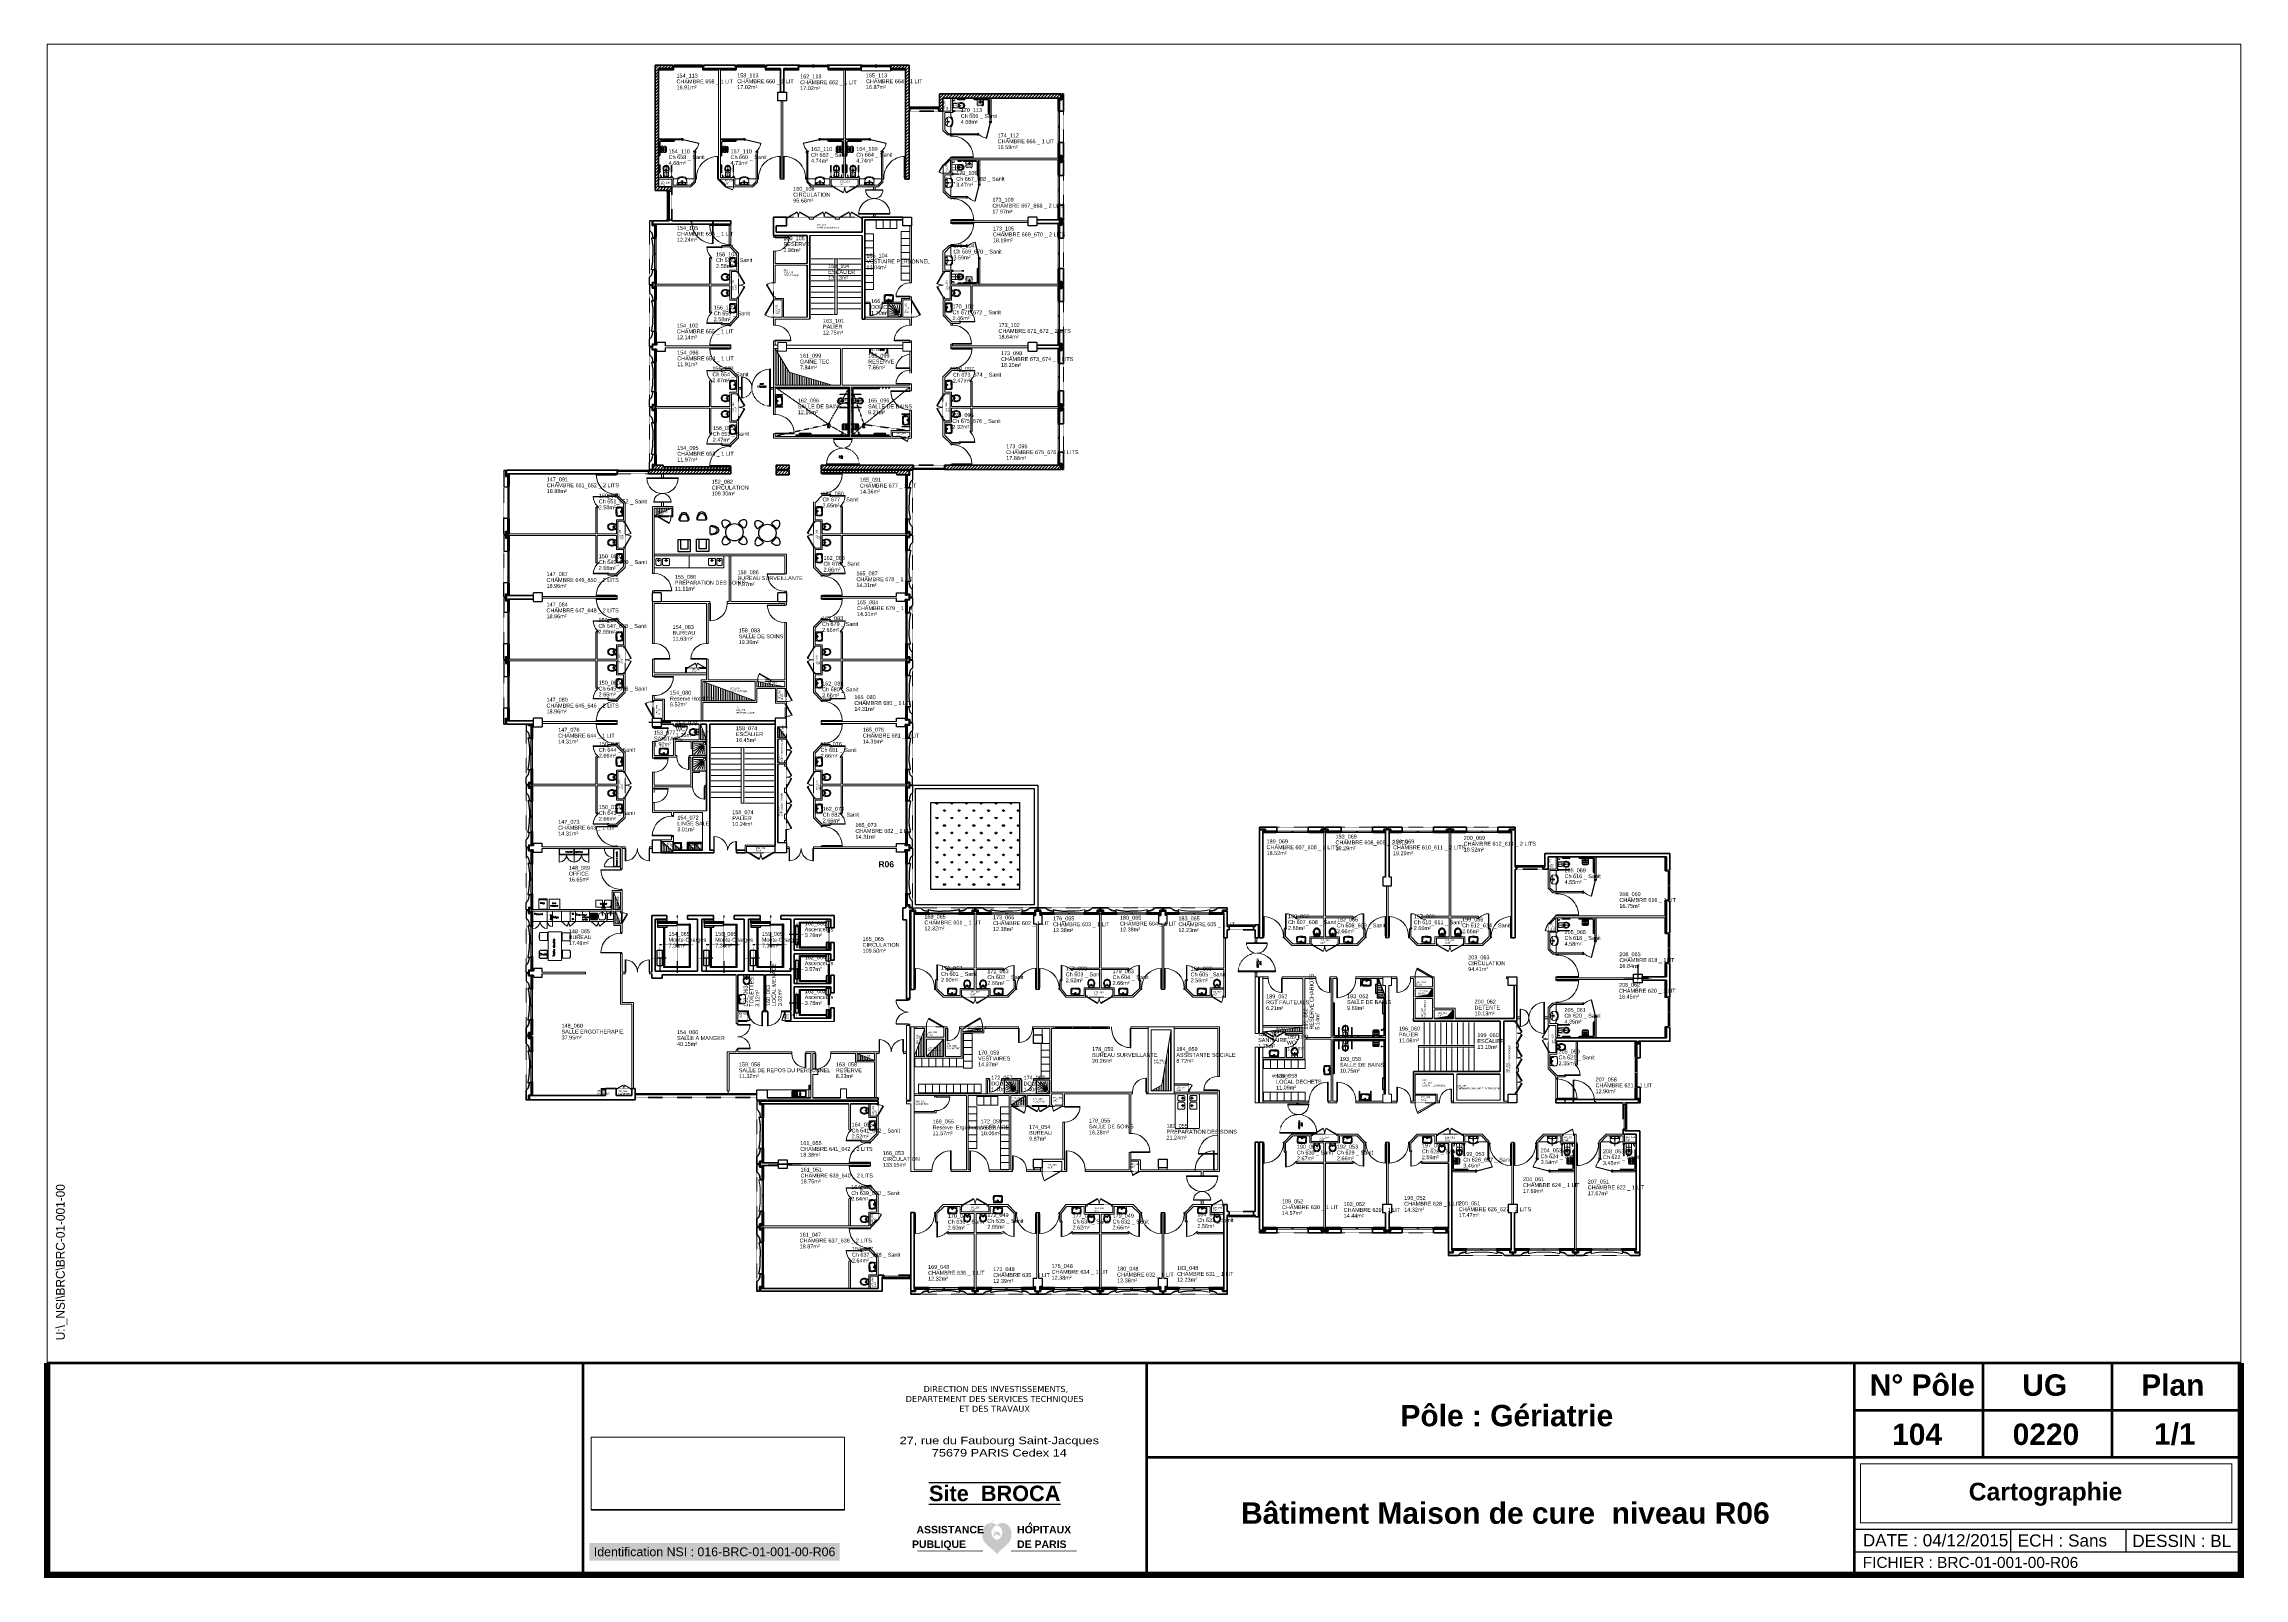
# Paper-space layout 'Pole 104 SSR G1' of a CAD drawing. Header units: metres, sheet in millimetres. Extents: x 19 to 430, y 0 to 287.
# The model-space entities are those that its viewports show. They can reach past a viewport. Long polylines and large blocks are cut down to what shows.
import ezdxf
from ezdxf.enums import TextEntityAlignment as Align

# ---------------------------------------------------------------- set-up
doc = ezdxf.new("R2010")
doc.units = ezdxf.units.M
doc.header["$LTSCALE"] = 0.6
doc.header["$MEASUREMENT"] = 0
for name, pattern in [('ACAD_ISO04W100', [30, 24, -3, 0, -3]), ('AXES2', [1.125, 0.75, -0.125, 0.125, -0.125]), ('CACHÉ', [0.25, 0.125, -0.125]), ('CONTINU', [0]), ('HIDDEN2', [0.1875, 0.125, -0.0625]), ('POINTILLÉS', [0.1, 0.05, -0.05])]:
    doc.linetypes.add(name, pattern=pattern)
doc.layers.get('0').update_dxf_attribs({"linetype": 'CONTINUOUS'})
for name, color, linetype in [('002 poteaux', 7, 'CONTINUOUS'), ('003 murs porteurs', 7, 'CONTINUOUS'), ('004 cloisons', 7, 'CONTINUOUS'), ('004 isolation', 7, 'CONTINUOUS'), ('006 sanitaire', 5, 'CONTINUOUS'), ('007 Fenêtre', 7, 'CONTINUOUS'), ('008 electrique', 7, 'CONTINUOUS'), ('00_Fmult', 7, 'CONTINUOUS'), ('010 Equipement CH', 190, 'CONTINUOUS'), ('011 S1', 5, 'CONTINUOUS'), ('0_Fmult', 7, 'CONTINUOUS'), ('A1100 Espace-vert', 7, 'CONTINUOUS'), ('A_Ascenseurs', 7, 'CONTINUOUS'), ('A_Etiqu_Gaine', 8, 'CONTINUOUS'), ('A_Etiqu_Gaine_ancien', 8, 'CONTINUOUS'), ('A_Etiqu_Gaine_code', 8, 'CONTINUOUS'), ('A_Etiqu_Local', 8, 'CONTINUOUS'), ('ecoulement salle de bain', 41, 'CACHÉ'), ('maçonnerie', 7, 'CONTINUOUS'), ("Protection d'angle", 7, 'CONTINUOUS'), ('TEXTE', 8, 'CONTINU'), ('VPMOB', 8, 'CONTINU')]:
    doc.layers.add(name, color=color, linetype=linetype)
for name, color, linetype, lineweight in [('A_Accès', 7, 'CONTINU', 20), ('A_CHASS', 4, 'CONTINU', 20), ('A_EQPM', 150, 'CONTINUOUS', 0), ('A_MURS_CLOI', 7, 'CONTINU', 20), ('A_MURS_STRU', 7, 'CONTINU', 35), ('A_PORT', 8, 'CONTINUOUS', 0), ('A_SANI', 5, 'CONTINU', 0)]:
    doc.layers.add(name, color=color, linetype=linetype, lineweight=lineweight)
doc.layers.add('Logo', color=7, linetype='CONTINU', plot=False)
doc.layers.get('010 Equipement CH').off()
doc.styles.add('ANN', font='ARIALN.TTF', dxfattribs={"width": 1.5, "height": 0.1})
doc.styles.add('ARIAL', font='arial.ttf')
doc.styles.add('Attribut', font='arial.ttf')
doc.styles.add('ROMANS', font='ROMANS')
doc.styles.add('ROMANS8', font='romans8', dxfattribs={"height": 10})
doc.styles.add('STYLE1', font='arial.ttf', dxfattribs={"height": 0.5})
doc.styles.add('TEXT_1', font='arial.ttf', dxfattribs={"height": 0.1})
picture_1 = doc.add_image_def('image1.jpg', size_in_pixel=(1654, 472))

# ---------------------------------------------------------------- blocks, each defined once
blk = doc.blocks.new('Logo_AP-HP_2010')
h = blk.add_hatch(color=5)
h.dxf.hatch_style = 1
h.paths.add_polyline_path([(15.26, 3.54, 0.087951), (15.2, 3.58, 0.077698), (15.12, 3.61, 0.03026), (14.91, 3.63, 0.064219), (14.74, 3.62, 0.053297), (14.54, 3.55, -0.035265), (14.4, 3.73, -0.035265), (14.29, 3.92, -0.038017), (14.19, 4.15, -0.033638), (14.14, 4.36, -0.047979), (14.34, 4.58, -0.080912), (14.54, 4.71, -0.061688), (14.85, 4.8, 0.082171), (14.42, 5.12, 0.104414), (14.01, 5.23, 0.004443), (13.97, 5.23, -0.052513), (13.99, 5.44, -0.052513), (14.05, 5.65, -0.024915), (14.09, 5.74, -0.024915), (14.14, 5.82), (14.03, 5.79, 0.023369), (13.99, 5.71, 0.023369), (13.95, 5.63, 0.05238), (13.9, 5.44, 0.05238), (13.89, 5.23, 0.051008), (13.42, 5.19, 0.090273), (13.04, 5.04, 0.070397), (12.64, 4.71, 0.074613), (12.38, 4.31, 0.054663), (12.18, 3.74, 0.057344), (12.13, 3.17, 0.038155), (12.18, 2.55, 0.062487), (12.29, 2.19, 0.038104), (12.54, 1.73, 0.051084), (12.78, 1.42, 0.010974), (13.14, 1.07, 0.010897), (13.51, 0.73, 0.014069), (13.83, 0.47, -0.009376), (14.31, 0.09, -0.043401), (14.53, -0.13, -0.022183), (14.9, -0.61, -0.022183), (15.26, -0.12, -0.043401), (15.47, 0.1, -0.009376), (15.94, 0.49, 0.014069), (16.26, 0.75, 0.010897), (16.62, 1.1, 0.010974), (16.98, 1.46, 0.051084), (17.21, 1.77, 0.038104), (17.45, 2.24, 0.062487), (17.56, 2.6, 0.038155), (17.6, 3.21, 0.057344), (17.53, 3.78, 0.054663), (17.33, 4.35, 0.074613), (17.05, 4.75, 0.070397), (16.66, 5.07, 0.090273), (16.26, 5.22, 0.064201), (15.68, 5.25, 0.104414), (15.27, 5.13, 0.082171), (14.85, 4.8, -0.061688), (15.15, 4.72, -0.080912), (15.36, 4.59, -0.051096), (15.58, 4.36, -0.052273), (15.74, 4.09, -0.097488), (15.87, 3.59, -0.091605), (15.81, 3.04, -0.052863), (15.68, 2.74, -0.047118), (15.47, 2.45, -0.087865), (15.24, 2.26, -0.067468), (14.88, 2.11, -0.067468), (14.52, 2.25, -0.087865), (14.28, 2.43, -0.047118), (14.07, 2.72, -0.052863), (13.93, 3.02, -0.091605), (13.85, 3.57, -0.097488), (13.97, 4.07, -0.037175), (14.08, 4.27, 0.028309), (14.14, 4.06, 0.028309), (14.22, 3.87, 0.032302), (14.35, 3.66, 0.032302), (14.5, 3.47, 0.048008), (14.4, 3.33, 0.048008), (14.34, 3.17, 0.065182), (14.3, 2.94, 0.065182), (14.32, 2.7, 0.05645), (14.42, 2.76, 0.009836), (14.44, 2.78), (14.52, 2.85, 0.112168), (14.62, 3.07, 0.115868), (14.62, 3.31, 0.064855), (14.8, 3.12, 0.064855), (15.02, 2.99, 0.065591), (15.27, 2.92, 0.065591), (15.54, 2.91, 0.07043), (15.49, 3.17, 0.082203), (15.39, 3.37, 0.028832)])
h.paths.add_polyline_path([(13.55, 4.72, -1), (13.78, 4.72, -1)], flags=16)
at = {"color": 5, "const_width": 0.122}
for points in [[(12.27, 0), (0, 0)], [(29.78, 0), (17.51, 0)]]:
    blk.add_lwpolyline(points, dxfattribs=at)
at = {"color": 5, "char_height": 1.4, "attachment_point": 1, "style": 'ARIAL'}
for s, width, insert in [('\\pxqd;{\\fArial|b1|i0|c0|p34;ASSISTANCE}', 10.3743, (-0.15, 4.72)), ('\\pxqd;{\\fArial|b1|i0|c0|p34;HOPITAUX}', 12.471, (18.64, 4.72)), ('\\pxqd;{\\fArial|b1|i0|c0|p34;PUBLIQUE}', 12.2862, (-0.99, 2)), ('\\pxqd;{\\fArial|b1|i0|c0|p34;DE PARIS}', 12.471, (18.64, 2))]:
    blk.add_mtext_dynamic_manual_height_columns(s, width=width, gutter_width=20, heights=[0], dxfattribs=dict(at, insert=insert))
at = {"insert": (20.7, 5.36), "char_height": 1, "width": 5.387, "attachment_point": 1, "style": 'ARIAL'}
blk.add_mtext('{\\fArial|b1|i0|c0|p34;\\C5;^ }', dxfattribs=at)
blk = doc.blocks.new('LOGAPHP_2010')
blk.add_blockref('Logo_AP-HP_2010', (-259.22, -180.76))
blk = doc.blocks.new('BROCA4-G19')
at = {"layer": '004 cloisons', "color": 52, "linetype": 'Continuous'}
for p, q in [((-0.925001, 35.309891), (-0.925001, 33.58989)), ((-0.845003, 33.58989), (-0.845003, 35.309891))]:
    blk.add_line(p, q, dxfattribs=at)
at = {"layer": '004 cloisons', "color": 7, "linetype": 'Continuous'}
for points in [[(-0.925001, 35.309891), (-0.845003, 35.309891), (-0.845003, 35.389885), (-0.925001, 35.389885)], [(-0.925001, 34.409897), (-0.845003, 34.409897), (-0.845003, 34.489891), (-0.925001, 34.489891)], [(-0.925001, 33.509895), (-0.845003, 33.509895), (-0.845003, 33.58989), (-0.925001, 33.58989)]]:
    blk.add_lwpolyline(points, close=True, dxfattribs=at)
blk = doc.blocks.new('BROCA4-G27')
at = {"layer": '004 cloisons', "color": 1, "linetype": 'Continuous'}
for p in [(22.156578, 34.869743), (22.156578, 34.130936)]:
    blk.add_line(p, (22.156578, 34.400337), dxfattribs=at)
blk.add_lwpolyline([(22.239983, 33.600342), (22.22752, 33.651499), (22.216158, 33.702516), (22.205825, 33.753606), (22.196455, 33.804977), (22.187978, 33.856841), (22.180325, 33.909409), (22.173427, 33.962892), (22.167216, 34.0175), (22.161622, 34.073444), (22.156578, 34.130936)], dxfattribs=at)
blk = doc.blocks.new('BROCA4-G26')
at = {"layer": '004 cloisons', "color": 1, "linetype": 'Continuous'}
for points in [[(22.239983, 33.600342), (22.04998, 33.600342), (22.04998, 35.400337), (22.239983, 35.400337)], [(22.239983, 35.400337), (22.22752, 35.34918), (22.216158, 35.298163), (22.205825, 35.247073), (22.196455, 35.195702), (22.187978, 35.143838), (22.180325, 35.09127), (22.173427, 35.037787), (22.167216, 34.983179), (22.161622, 34.927235), (22.156578, 34.869743)]]:
    blk.add_lwpolyline(points, dxfattribs=at)
at = {"layer": '004 cloisons'}
blk.add_blockref('BROCA4-G27', (0, 0), dxfattribs=at)
blk = doc.blocks.new('BROCA4-G43')
at = {"layer": '004 cloisons', "color": 1, "linetype": 'Continuous'}
for p in [(0.3184, 16.869776), (0.3184, 16.130968)]:
    blk.add_line(p, (0.3184, 16.40037), dxfattribs=at)
blk.add_lwpolyline([(0.234995, 15.600375), (0.247458, 15.651532), (0.25882, 15.70255), (0.269153, 15.753639), (0.278523, 15.80501), (0.287, 15.856874), (0.294653, 15.909442), (0.301551, 15.962925), (0.307762, 16.017533), (0.313356, 16.073477), (0.3184, 16.130968)], dxfattribs=at)
blk = doc.blocks.new('BROCA4-G42')
at = {"layer": '004 cloisons', "color": 1, "linetype": 'Continuous'}
for points in [[(0.234995, 17.40037), (0.247458, 17.349213), (0.25882, 17.298195), (0.269153, 17.247106), (0.278523, 17.195735), (0.287, 17.14387), (0.294653, 17.091302), (0.301551, 17.03782), (0.307762, 16.983211), (0.313356, 16.927267), (0.3184, 16.869776)], [(0.234995, 15.600375), (0.424998, 15.600375), (0.424998, 17.40037), (0.234995, 17.40037)]]:
    blk.add_lwpolyline(points, dxfattribs=at)
at = {"layer": '004 cloisons'}
blk.add_blockref('BROCA4-G43', (0, 0), dxfattribs=at)
blk = doc.blocks.new('BROCA4-G47')
at = {"layer": '004 cloisons', "color": 1, "linetype": 'Continuous'}
for p in [(0.3184, 13.269776), (0.3184, 12.530969)]:
    blk.add_line(p, (0.3184, 12.80037), dxfattribs=at)
blk.add_lwpolyline([(0.234995, 12.000375), (0.247458, 12.051532), (0.25882, 12.102549), (0.269153, 12.153639), (0.278523, 12.20501), (0.287, 12.256874), (0.294653, 12.309442), (0.301551, 12.362925), (0.307762, 12.417533), (0.313356, 12.473477), (0.3184, 12.530969)], dxfattribs=at)
blk = doc.blocks.new('BROCA4-G46')
at = {"layer": '004 cloisons', "color": 1, "linetype": 'Continuous'}
for points in [[(0.234995, 13.800368), (0.247458, 13.749211), (0.25882, 13.698194), (0.269153, 13.647105), (0.278523, 13.595734), (0.287, 13.54387), (0.294653, 13.491302), (0.301551, 13.43782), (0.307762, 13.383212), (0.313356, 13.327268), (0.3184, 13.269776)], [(0.234995, 12.000375), (0.424998, 12.000375), (0.424998, 13.800368), (0.234995, 13.800368)]]:
    blk.add_lwpolyline(points, dxfattribs=at)
at = {"layer": '004 cloisons'}
blk.add_blockref('BROCA4-G47', (0, 0), dxfattribs=at)
blk = doc.blocks.new('BROCA4-G65')
at = {"layer": '007 Fenêtre', "linetype": 'Continuous'}
for p in [(13.593613, 2.269392), (13.593613, 1.530585)]:
    blk.add_line(p, (13.593613, 1.999991), dxfattribs=at)
for points in [[(13.510208, 2.799986), (13.700211, 2.799986), (13.700211, 0.999995), (13.510208, 0.999995)], [(13.510208, 2.799986), (13.52267, 2.748829), (13.534033, 2.697812), (13.544365, 2.646723), (13.553736, 2.595351), (13.562213, 2.543487), (13.569866, 2.490919), (13.576764, 2.437436), (13.582975, 2.382828), (13.588568, 2.326884), (13.593613, 2.269392)], [(13.510208, 0.999995), (13.52267, 1.051152), (13.534033, 1.102169), (13.544365, 1.153258), (13.553736, 1.204629), (13.562213, 1.256492), (13.569866, 1.30906), (13.576764, 1.362542), (13.582975, 1.41715), (13.588568, 1.473094), (13.593613, 1.530585)]]:
    blk.add_lwpolyline(points, dxfattribs=at)
blk = doc.blocks.new('BROCA4-G93')
at = {"layer": '004 cloisons', "color": 1, "linetype": 'Continuous'}
for p in [(13.593613, 9.469394), (13.593613, 8.730586)]:
    blk.add_line(p, (13.593613, 9.199992), dxfattribs=at)
blk.add_lwpolyline([(13.510208, 9.999988), (13.52267, 9.948831), (13.534033, 9.897813), (13.544365, 9.846724), (13.553736, 9.795353), (13.562213, 9.743488), (13.569866, 9.69092), (13.576764, 9.637438), (13.582975, 9.582829), (13.588568, 9.526885), (13.593613, 9.469394)], dxfattribs=at)
blk = doc.blocks.new('BROCA4-G92')
at = {"layer": '004 cloisons', "color": 1, "linetype": 'Continuous'}
for points in [[(13.510208, 9.999988), (13.700211, 9.999988), (13.700211, 8.199994), (13.510208, 8.199994)], [(13.510208, 8.199994), (13.52267, 8.251151), (13.534033, 8.302169), (13.544365, 8.353257), (13.553736, 8.404628), (13.562213, 8.456492), (13.569866, 8.50906), (13.576764, 8.562543), (13.582975, 8.617151), (13.588568, 8.673095), (13.593613, 8.730586)]]:
    blk.add_lwpolyline(points, dxfattribs=at)
at = {"layer": '004 cloisons'}
blk.add_blockref('BROCA4-G93', (0, 0), dxfattribs=at)
blk = doc.blocks.new('BROCA4-G110')
at = {"layer": '004 cloisons', "color": 5, "linetype": 'Continuous'}
for p, q in [((0.324992, 26.40037), (0.424998, 26.40037)), ((0.424998, 26.40037), (0.424998, 25.675264)), ((0.274989, 25.675264), (0.424998, 25.675264))]:
    blk.add_line(p, q, dxfattribs=at)
for points in [[(0.124987, 25.950373), (0.149856, 25.970713), (0.171611, 25.990482), (0.190522, 26.009686), (0.206861, 26.02833), (0.220896, 26.046419), (0.232898, 26.063957), (0.243138, 26.080951), (0.251886, 26.097405), (0.259413, 26.113324), (0.265988, 26.128714), (0.265988, 26.128714), (0.269, 26.136223), (0.271856, 26.143669), (0.274569, 26.151119), (0.277154, 26.158641), (0.279624, 26.166304), (0.281993, 26.174174), (0.284276, 26.18232), (0.286486, 26.19081), (0.288636, 26.199711), (0.290742, 26.209091), (0.290742, 26.209091), (0.294852, 26.229358), (0.298812, 26.251147), (0.302599, 26.273793), (0.306188, 26.296632), (0.309554, 26.318998), (0.312673, 26.340226), (0.315519, 26.35965), (0.318069, 26.376607), (0.320298, 26.390429), (0.32218, 26.400454)], [(0.274989, 25.675264), (0.274989, 25.52537), (0.124987, 25.52537), (0.124987, 25.950373)]]:
    blk.add_lwpolyline(points, dxfattribs=at)
blk = doc.blocks.new('BROCA4-G109')
at = {"layer": '004 cloisons'}
blk.add_blockref('BROCA4-G110', (0, 0), dxfattribs=at)
blk = doc.blocks.new('BROCA4-G113')
at = {"layer": '004 cloisons', "color": 5, "linetype": 'Continuous'}
for p, q in [((0.274989, 25.325472), (0.424998, 25.325472)), ((0.424998, 24.600367), (0.424998, 25.325472)), ((0.324992, 24.600367), (0.424998, 24.600367))]:
    blk.add_line(p, q, dxfattribs=at)
for points in [[(0.274989, 25.325472), (0.274989, 25.475367), (0.124987, 25.475367), (0.124987, 25.050364)], [(0.124987, 25.050364), (0.149856, 25.030024), (0.171611, 25.010254), (0.190522, 24.99105), (0.206861, 24.972406), (0.220896, 24.954318), (0.232898, 24.936779), (0.243138, 24.919785), (0.251886, 24.903331), (0.259413, 24.887412), (0.265988, 24.872022), (0.265988, 24.872022), (0.269, 24.864513), (0.271856, 24.857068), (0.274569, 24.849617), (0.277154, 24.842095), (0.279624, 24.834432), (0.281993, 24.826562), (0.284276, 24.818416), (0.286486, 24.809926), (0.288636, 24.801026), (0.290742, 24.791646), (0.290742, 24.791646), (0.294852, 24.771379), (0.298812, 24.749589), (0.302599, 24.726943), (0.306188, 24.704105), (0.309554, 24.681739), (0.312673, 24.660512), (0.315519, 24.641089), (0.318069, 24.624134), (0.320298, 24.610312), (0.32218, 24.60029)]]:
    blk.add_lwpolyline(points, dxfattribs=at)
blk = doc.blocks.new('BROCA4-G112')
at = {"layer": '004 cloisons'}
blk.add_blockref('BROCA4-G113', (0, 0), dxfattribs=at)
blk = doc.blocks.new('BROCA4-G116')
at = {"layer": '004 cloisons', "color": 5, "linetype": 'Continuous'}
for p, q in [((0.274989, 21.725473), (0.424998, 21.725473)), ((0.424998, 21.000368), (0.424998, 21.725473)), ((0.324992, 21.000368), (0.424998, 21.000368))]:
    blk.add_line(p, q, dxfattribs=at)
for points in [[(0.274989, 21.725473), (0.274989, 21.875368), (0.124987, 21.875368), (0.124987, 21.450365)], [(0.124987, 21.450365), (0.149856, 21.430025), (0.171611, 21.410256), (0.190522, 21.391052), (0.206861, 21.372408), (0.220896, 21.354319), (0.232898, 21.33678), (0.243138, 21.319787), (0.251886, 21.303333), (0.259413, 21.287413), (0.265988, 21.272024), (0.265988, 21.272024), (0.269, 21.264515), (0.271856, 21.257069), (0.274569, 21.249619), (0.277154, 21.242096), (0.279624, 21.234434), (0.281993, 21.226564), (0.284276, 21.218417), (0.286486, 21.209928), (0.288636, 21.201027), (0.290742, 21.191647), (0.290742, 21.191647), (0.294852, 21.17138), (0.298812, 21.149591), (0.302599, 21.126945), (0.306188, 21.104106), (0.309554, 21.081741), (0.312673, 21.060514), (0.315519, 21.04109), (0.318069, 21.024135), (0.320298, 21.010314), (0.32218, 21.000292)]]:
    blk.add_lwpolyline(points, dxfattribs=at)
blk = doc.blocks.new('BROCA4-G115')
at = {"layer": '004 cloisons'}
blk.add_blockref('BROCA4-G116', (0, 0), dxfattribs=at)
blk = doc.blocks.new('BROCA4-G119')
at = {"layer": '004 cloisons', "color": 5, "linetype": 'Continuous'}
for p, q in [((0.274989, 18.125475), (0.424998, 18.125475)), ((0.424998, 17.40037), (0.424998, 18.125475)), ((0.324992, 17.40037), (0.424998, 17.40037))]:
    blk.add_line(p, q, dxfattribs=at)
for points in [[(0.274989, 18.125475), (0.274989, 18.27537), (0.124987, 18.27537), (0.124987, 17.850367)], [(0.124987, 17.850367), (0.149856, 17.830027), (0.171611, 17.810257), (0.190522, 17.791053), (0.206861, 17.772409), (0.220896, 17.754321), (0.232898, 17.736782), (0.243138, 17.719788), (0.251886, 17.703334), (0.259413, 17.687415), (0.265988, 17.672025), (0.265988, 17.672025), (0.269, 17.664516), (0.271856, 17.657071), (0.274569, 17.64962), (0.277154, 17.642098), (0.279624, 17.634435), (0.281993, 17.626565), (0.284276, 17.618419), (0.286486, 17.609929), (0.288636, 17.601029), (0.290742, 17.591649), (0.290742, 17.591649), (0.294852, 17.571382), (0.298812, 17.549593), (0.302599, 17.526946), (0.306188, 17.504108), (0.309554, 17.481742), (0.312673, 17.460515), (0.315519, 17.441092), (0.318069, 17.424137), (0.320298, 17.410316), (0.32218, 17.400293)]]:
    blk.add_lwpolyline(points, dxfattribs=at)
blk = doc.blocks.new('BROCA4-G118')
at = {"layer": '004 cloisons'}
blk.add_blockref('BROCA4-G119', (0, 0), dxfattribs=at)
blk = doc.blocks.new('BROCA4-G121')
at = {"layer": '004 cloisons', "color": 1, "linetype": 'Continuous'}
for p in [(0.3184, 20.469778), (0.3184, 19.73097)]:
    blk.add_line(p, (0.3184, 20.000372), dxfattribs=at)
blk.add_lwpolyline([(0.234995, 19.200377), (0.247458, 19.251534), (0.25882, 19.302551), (0.269153, 19.35364), (0.278523, 19.405012), (0.287, 19.456876), (0.294653, 19.509444), (0.301551, 19.562927), (0.307762, 19.617535), (0.313356, 19.673479), (0.3184, 19.73097)], dxfattribs=at)
blk = doc.blocks.new('BROCA4-G120')
at = {"layer": '004 cloisons', "color": 1, "linetype": 'Continuous'}
for points in [[(0.234995, 21.000368), (0.247458, 20.949211), (0.25882, 20.898194), (0.269153, 20.847105), (0.278523, 20.795734), (0.287, 20.743871), (0.294653, 20.691303), (0.301551, 20.637821), (0.307762, 20.583213), (0.313356, 20.527269), (0.3184, 20.469778)], [(0.234995, 19.200377), (0.424998, 19.200377), (0.424998, 21.000368), (0.234995, 21.000368)]]:
    blk.add_lwpolyline(points, dxfattribs=at)
at = {"layer": '004 cloisons'}
blk.add_blockref('BROCA4-G121', (0, 0), dxfattribs=at)
blk = doc.blocks.new('BROCA4-G123')
at = {"layer": '004 cloisons', "color": 5, "linetype": 'Continuous'}
for p, q in [((0.324992, 19.200388), (0.424998, 19.200388)), ((0.424998, 19.200388), (0.424998, 18.475283)), ((0.274989, 18.475283), (0.424998, 18.475283))]:
    blk.add_line(p, q, dxfattribs=at)
for points in [[(0.124987, 18.750391), (0.149856, 18.770731), (0.171611, 18.7905), (0.190522, 18.809704), (0.206861, 18.828348), (0.220896, 18.846437), (0.232898, 18.863976), (0.243138, 18.880969), (0.251886, 18.897423), (0.259413, 18.913343), (0.265988, 18.928732), (0.265988, 18.928732), (0.269, 18.936241), (0.271856, 18.943687), (0.274569, 18.951137), (0.277154, 18.95866), (0.279624, 18.966322), (0.281993, 18.974193), (0.284276, 18.982339), (0.286486, 18.990828), (0.288636, 18.999729), (0.290742, 19.009109), (0.290742, 19.009109), (0.294852, 19.029376), (0.298812, 19.051165), (0.302599, 19.073812), (0.306188, 19.09665), (0.309554, 19.119015), (0.312673, 19.140242), (0.315519, 19.159666), (0.318069, 19.176621), (0.320298, 19.190442), (0.32218, 19.200464)], [(0.274989, 18.475283), (0.274989, 18.325388), (0.124987, 18.325388), (0.124987, 18.750391)]]:
    blk.add_lwpolyline(points, dxfattribs=at)
blk = doc.blocks.new('BROCA4-G122')
at = {"layer": '004 cloisons'}
blk.add_blockref('BROCA4-G123', (0, 0), dxfattribs=at)
blk = doc.blocks.new('BROCA4-G127')
at = {"layer": '004 cloisons', "color": 5, "linetype": 'Continuous'}
for p, q in [((0.324992, 22.800371), (0.424998, 22.800371)), ((0.424998, 22.800371), (0.424998, 22.075266)), ((0.274989, 22.075266), (0.424998, 22.075266))]:
    blk.add_line(p, q, dxfattribs=at)
for points in [[(0.124987, 22.350374), (0.149856, 22.370714), (0.171611, 22.390484), (0.190522, 22.409688), (0.206861, 22.428332), (0.220896, 22.44642), (0.232898, 22.463959), (0.243138, 22.480953), (0.251886, 22.497407), (0.259413, 22.513326), (0.265988, 22.528716), (0.265988, 22.528716), (0.269, 22.536225), (0.271856, 22.54367), (0.274569, 22.55112), (0.277154, 22.558643), (0.279624, 22.566305), (0.281993, 22.574176), (0.284276, 22.582322), (0.286486, 22.590811), (0.288636, 22.599712), (0.290742, 22.609092), (0.290742, 22.609092), (0.294852, 22.629359), (0.298812, 22.651148), (0.302599, 22.673795), (0.306188, 22.696634), (0.309554, 22.719), (0.312673, 22.740227), (0.315519, 22.759652), (0.318069, 22.776608), (0.320298, 22.790431), (0.32218, 22.800455)], [(0.274989, 22.075266), (0.274989, 21.925371), (0.124987, 21.925371), (0.124987, 22.350374)]]:
    blk.add_lwpolyline(points, dxfattribs=at)
blk = doc.blocks.new('BROCA4-G126')
at = {"layer": '004 cloisons'}
blk.add_blockref('BROCA4-G127', (0, 0), dxfattribs=at)
blk = doc.blocks.new('BROCA4-G129')
at = {"layer": '004 cloisons', "color": 1, "linetype": 'Continuous'}
for p in [(0.3184, 24.069773), (0.3184, 23.330965)]:
    blk.add_line(p, (0.3184, 23.600367), dxfattribs=at)
blk.add_lwpolyline([(0.234995, 22.800371), (0.247458, 22.851528), (0.25882, 22.902546), (0.269153, 22.953635), (0.278523, 23.005006), (0.287, 23.05687), (0.294653, 23.109439), (0.301551, 23.162921), (0.307762, 23.217529), (0.313356, 23.273474), (0.3184, 23.330965)], dxfattribs=at)
blk = doc.blocks.new('BROCA4-G128')
at = {"layer": '004 cloisons', "color": 1, "linetype": 'Continuous'}
for points in [[(0.234995, 24.600367), (0.247458, 24.54921), (0.25882, 24.498192), (0.269153, 24.447103), (0.278523, 24.395732), (0.287, 24.343867), (0.294653, 24.291299), (0.301551, 24.237817), (0.307762, 24.183208), (0.313356, 24.127264), (0.3184, 24.069773)], [(0.234995, 22.800371), (0.424998, 22.800371), (0.424998, 24.600367), (0.234995, 24.600367)]]:
    blk.add_lwpolyline(points, dxfattribs=at)
at = {"layer": '004 cloisons'}
blk.add_blockref('BROCA4-G129', (0, 0), dxfattribs=at)
blk = doc.blocks.new('BROCA4-G131')
at = {"layer": '004 cloisons', "color": 5, "linetype": 'Continuous'}
for p, q in [((-1.150007, 32.60001), (-1.150007, 33.549892)), ((-1.150007, 33.549892), (-0.925001, 33.549892)), ((-0.925001, 32.950005), (-0.925001, 33.549892)), ((-1.050004, 32.60001), (-1.050004, 32.950005)), ((-1.050004, 32.950005), (-0.925001, 32.950005)), ((-1.150007, 32.60001), (-1.050004, 32.60001))]:
    blk.add_line(p, q, dxfattribs=at)
blk = doc.blocks.new('BROCA4-G134')
at = {"layer": '004 cloisons', "color": 5, "linetype": 'Continuous'}
for p, q in [((0.324992, 30.000372), (0.424998, 30.000372)), ((0.424998, 30.000372), (0.424998, 29.275267)), ((0.274989, 29.275267), (0.424998, 29.275267))]:
    blk.add_line(p, q, dxfattribs=at)
for points in [[(0.124987, 29.550375), (0.149856, 29.570715), (0.171611, 29.590484), (0.190522, 29.609688), (0.206861, 29.628332), (0.220896, 29.646421), (0.232898, 29.66396), (0.243138, 29.680953), (0.251886, 29.697407), (0.259413, 29.713327), (0.265988, 29.728716), (0.265988, 29.728716), (0.269, 29.736225), (0.271856, 29.743671), (0.274569, 29.751121), (0.277154, 29.758644), (0.279624, 29.766306), (0.281993, 29.774177), (0.284276, 29.782323), (0.286486, 29.790812), (0.288636, 29.799713), (0.290742, 29.809093), (0.290742, 29.809093), (0.294852, 29.82936), (0.298812, 29.851149), (0.302599, 29.873796), (0.306188, 29.896635), (0.309554, 29.919), (0.312673, 29.940228), (0.315519, 29.959653), (0.318069, 29.976609), (0.320298, 29.990432), (0.32218, 30.000456)], [(0.274989, 29.275267), (0.274989, 29.125372), (0.124987, 29.125372), (0.124987, 29.550375)]]:
    blk.add_lwpolyline(points, dxfattribs=at)
blk = doc.blocks.new('BROCA4-G133')
at = {"layer": '004 cloisons'}
blk.add_blockref('BROCA4-G134', (0, 0), dxfattribs=at)
blk = doc.blocks.new('BROCA4-G137')
at = {"layer": '004 cloisons', "color": 1, "linetype": 'Continuous'}
for p in [(0.3184, 27.669771), (0.3184, 26.930964)]:
    blk.add_line(p, (0.3184, 27.200365), dxfattribs=at)
blk.add_lwpolyline([(0.234995, 26.40037), (0.247458, 26.451527), (0.25882, 26.502544), (0.269153, 26.553633), (0.278523, 26.605005), (0.287, 26.656869), (0.294653, 26.709437), (0.301551, 26.76292), (0.307762, 26.817528), (0.313356, 26.873472), (0.3184, 26.930964)], dxfattribs=at)
blk = doc.blocks.new('BROCA4-G136')
at = {"layer": '004 cloisons', "color": 1, "linetype": 'Continuous'}
for points in [[(0.234995, 28.200365), (0.247458, 28.149208), (0.25882, 28.09819), (0.269153, 28.047101), (0.278523, 27.99573), (0.287, 27.943866), (0.294653, 27.891298), (0.301551, 27.837815), (0.307762, 27.783207), (0.313356, 27.727263), (0.3184, 27.669771)], [(0.234995, 26.40037), (0.424998, 26.40037), (0.424998, 28.200365), (0.234995, 28.200365)]]:
    blk.add_lwpolyline(points, dxfattribs=at)
at = {"layer": '004 cloisons'}
blk.add_blockref('BROCA4-G137', (0, 0), dxfattribs=at)
blk = doc.blocks.new('BROCA4-G139')
at = {"layer": '004 cloisons', "color": 5, "linetype": 'Continuous'}
for p, q in [((0.274989, 28.925474), (0.424998, 28.925474)), ((0.424998, 28.200369), (0.424998, 28.925474)), ((0.324992, 28.200369), (0.424998, 28.200369))]:
    blk.add_line(p, q, dxfattribs=at)
for points in [[(0.274989, 28.925474), (0.274989, 29.075369), (0.124987, 29.075369), (0.124987, 28.650366)], [(0.124987, 28.650366), (0.149856, 28.630026), (0.171611, 28.610256), (0.190522, 28.591052), (0.206861, 28.572409), (0.220896, 28.55432), (0.232898, 28.536781), (0.243138, 28.519787), (0.251886, 28.503333), (0.259413, 28.487414), (0.265988, 28.472024), (0.265988, 28.472024), (0.269, 28.464515), (0.271856, 28.45707), (0.274569, 28.44962), (0.277154, 28.442097), (0.279624, 28.434435), (0.281993, 28.426564), (0.284276, 28.418418), (0.286486, 28.409929), (0.288636, 28.401028), (0.290742, 28.391648), (0.290742, 28.391648), (0.294852, 28.371381), (0.298812, 28.349592), (0.302599, 28.326945), (0.306188, 28.304107), (0.309554, 28.281741), (0.312673, 28.260514), (0.315519, 28.241091), (0.318069, 28.224136), (0.320298, 28.210315), (0.32218, 28.200293)]]:
    blk.add_lwpolyline(points, dxfattribs=at)
blk = doc.blocks.new('BROCA4-G138')
at = {"layer": '004 cloisons'}
blk.add_blockref('BROCA4-G139', (0, 0), dxfattribs=at)
blk = doc.blocks.new('BROCA4-G142')
at = {"layer": '004 cloisons', "color": 1, "linetype": 'Continuous'}
for p in [(0.3184, 31.269773), (0.3184, 30.530966)]:
    blk.add_line(p, (0.3184, 30.800367), dxfattribs=at)
blk.add_lwpolyline([(0.234995, 30.000372), (0.247458, 30.051529), (0.25882, 30.102547), (0.269153, 30.153636), (0.278523, 30.205007), (0.287, 30.256871), (0.294653, 30.309439), (0.301551, 30.362922), (0.307762, 30.41753), (0.313356, 30.473474), (0.3184, 30.530966)], dxfattribs=at)
blk = doc.blocks.new('BROCA4-G141')
at = {"layer": '004 cloisons', "color": 1, "linetype": 'Continuous'}
for points in [[(0.234995, 31.800367), (0.247458, 31.74921), (0.25882, 31.698193), (0.269153, 31.647104), (0.278523, 31.595732), (0.287, 31.543868), (0.294653, 31.4913), (0.301551, 31.437817), (0.307762, 31.383209), (0.313356, 31.327265), (0.3184, 31.269773)], [(0.234995, 30.000372), (0.424998, 30.000372), (0.424998, 31.800367), (0.234995, 31.800367)]]:
    blk.add_lwpolyline(points, dxfattribs=at)
at = {"layer": '004 cloisons'}
blk.add_blockref('BROCA4-G142', (0, 0), dxfattribs=at)
blk = doc.blocks.new('BROCA4-G144')
at = {"layer": '004 cloisons', "color": 5, "linetype": 'Continuous'}
for p, q in [((0.274989, 32.525471), (0.424998, 32.525471)), ((0.424998, 31.800367), (0.424998, 32.525471)), ((0.324992, 31.800367), (0.424998, 31.800367))]:
    blk.add_line(p, q, dxfattribs=at)
for points in [[(0.274989, 32.525471), (0.274989, 32.566349), (0.124987, 32.566349), (0.124987, 32.250362)], [(0.124987, 32.250362), (0.149856, 32.230022), (0.171611, 32.210253), (0.190522, 32.191049), (0.206861, 32.172405), (0.220896, 32.154316), (0.232898, 32.136778), (0.243138, 32.119784), (0.251886, 32.10333), (0.259413, 32.087411), (0.265988, 32.072022), (0.265988, 32.072022), (0.269, 32.064513), (0.271856, 32.057067), (0.274569, 32.049617), (0.277154, 32.042095), (0.279624, 32.034432), (0.281993, 32.026562), (0.284276, 32.018416), (0.286486, 32.009926), (0.288636, 32.001026), (0.290742, 31.991646), (0.290742, 31.991646), (0.294852, 31.971379), (0.298812, 31.94959), (0.302599, 31.926944), (0.306188, 31.904105), (0.309554, 31.88174), (0.312673, 31.860513), (0.315519, 31.841089), (0.318069, 31.824134), (0.320298, 31.810313), (0.32218, 31.800291)]]:
    blk.add_lwpolyline(points, dxfattribs=at)
blk = doc.blocks.new('BROCA4-G143')
at = {"layer": '004 cloisons'}
blk.add_blockref('BROCA4-G144', (0, 0), dxfattribs=at)
blk = doc.blocks.new('BROCA4-G451')
at = {"layer": '004 cloisons', "color": 1, "linetype": 'Continuous'}
for p in [(23.78093, 21.856592), (24.519737, 21.856592)]:
    blk.add_line(p, (24.050331, 21.856592), dxfattribs=at)
blk.add_lwpolyline([(23.250336, 21.939997), (23.301493, 21.927535), (23.35251, 21.916172), (23.403599, 21.90584), (23.454971, 21.896469), (23.506835, 21.887992), (23.559403, 21.880339), (23.612886, 21.873441), (23.667494, 21.86723), (23.723438, 21.861637), (23.78093, 21.856592)], dxfattribs=at)
blk = doc.blocks.new('BROCA4-G450')
at = {"layer": '004 cloisons', "color": 1, "linetype": 'Continuous'}
for points in [[(23.250336, 21.939997), (23.250336, 21.749994), (25.050329, 21.749994), (25.050329, 21.939997)], [(25.050329, 21.939997), (24.999172, 21.927535), (24.948155, 21.916172), (24.897066, 21.90584), (24.845695, 21.896469), (24.793831, 21.887992), (24.741263, 21.880339), (24.687781, 21.873441), (24.633173, 21.86723), (24.577229, 21.861637), (24.519737, 21.856592)]]:
    blk.add_lwpolyline(points, dxfattribs=at)
at = {"layer": '004 cloisons'}
blk.add_blockref('BROCA4-G451', (0, 0), dxfattribs=at)
blk = doc.blocks.new('BROCA4-G455')
at = {"layer": '004 cloisons', "color": 1, "linetype": 'Continuous'}
for p in [(22.15691, 24.081827), (22.15691, 23.38077)]:
    blk.add_line(p, (22.15691, 23.650171), dxfattribs=at)
blk.add_lwpolyline([(22.240314, 22.850176), (22.227852, 22.901333), (22.21649, 22.952351), (22.206157, 23.00344), (22.196787, 23.054811), (22.18831, 23.106675), (22.180657, 23.159243), (22.173759, 23.212726), (22.167548, 23.267334), (22.161954, 23.323278), (22.15691, 23.38077)], dxfattribs=at)
blk = doc.blocks.new('BROCA4-G454')
at = {"layer": '004 cloisons', "color": 1, "linetype": 'Continuous'}
for points in [[(22.240314, 22.850176), (22.050312, 22.850176), (22.050312, 24.600344), (22.240314, 24.600344)], [(22.240314, 24.600344), (22.227852, 24.561633), (22.21649, 24.518559), (22.206157, 24.471663), (22.196787, 24.421485), (22.18831, 24.368568), (22.180657, 24.313453), (22.173759, 24.25668), (22.167548, 24.19879), (22.161954, 24.140326), (22.15691, 24.081827)]]:
    blk.add_lwpolyline(points, dxfattribs=at)
at = {"layer": '004 cloisons'}
blk.add_blockref('BROCA4-G455', (0, 0), dxfattribs=at)
blk = doc.blocks.new('BROCA4-G483')
at = {"layer": '004 cloisons', "color": 1, "linetype": 'Continuous'}
for p in [(22.156578, 27.669752), (22.156578, 26.930944)]:
    blk.add_line(p, (22.156578, 27.200346), dxfattribs=at)
blk.add_lwpolyline([(22.239983, 26.400351), (22.22752, 26.451508), (22.216158, 26.502525), (22.205825, 26.553614), (22.196455, 26.604986), (22.187978, 26.65685), (22.180325, 26.709418), (22.173427, 26.762901), (22.167216, 26.817509), (22.161622, 26.873453), (22.156578, 26.930944)], dxfattribs=at)
blk = doc.blocks.new('BROCA4-G482')
at = {"layer": '004 cloisons', "color": 1, "linetype": 'Continuous'}
for points in [[(22.239983, 26.400351), (22.04998, 26.400351), (22.04998, 28.200342), (22.239983, 28.200342)], [(22.239983, 28.200342), (22.22752, 28.149185), (22.216158, 28.098168), (22.205825, 28.047079), (22.196455, 27.995709), (22.187978, 27.943845), (22.180325, 27.891277), (22.173427, 27.837795), (22.167216, 27.783187), (22.161622, 27.727243), (22.156578, 27.669752)]]:
    blk.add_lwpolyline(points, dxfattribs=at)
at = {"layer": '004 cloisons'}
blk.add_blockref('BROCA4-G483', (0, 0), dxfattribs=at)
blk = doc.blocks.new('BROCA4-G491')
at = {"layer": '004 cloisons', "color": 1, "linetype": 'Continuous'}
for p in [(22.156578, 31.269747), (22.156578, 30.530939)]:
    blk.add_line(p, (22.156578, 30.800341), dxfattribs=at)
blk.add_lwpolyline([(22.239983, 30.000345), (22.22752, 30.051502), (22.216158, 30.10252), (22.205825, 30.153609), (22.196455, 30.20498), (22.187978, 30.256845), (22.180325, 30.309413), (22.173427, 30.362895), (22.167216, 30.417503), (22.161622, 30.473448), (22.156578, 30.530939)], dxfattribs=at)
blk = doc.blocks.new('BROCA4-G490')
at = {"layer": '004 cloisons', "color": 1, "linetype": 'Continuous'}
for points in [[(22.239983, 30.000345), (22.04998, 30.000345), (22.04998, 31.800343), (22.239983, 31.800343)], [(22.239983, 31.800343), (22.22752, 31.749185), (22.216158, 31.698167), (22.205825, 31.647078), (22.196455, 31.595706), (22.187978, 31.543842), (22.180325, 31.491273), (22.173427, 31.437791), (22.167216, 31.383182), (22.161622, 31.327238), (22.156578, 31.269747)]]:
    blk.add_lwpolyline(points, dxfattribs=at)
at = {"layer": '004 cloisons'}
blk.add_blockref('BROCA4-G491', (0, 0), dxfattribs=at)
blk = doc.blocks.new('BROCA4-G569')
at = {"layer": '004 cloisons', "color": 5, "linetype": 'Continuous'}
for p, q in [((7.374991, 54.124783), (7.525, 54.124783)), ((7.525, 53.399677), (7.525, 54.124783)), ((7.424994, 53.399677), (7.525, 53.399677))]:
    blk.add_line(p, q, dxfattribs=at)
for points in [[(7.374991, 54.124783), (7.374991, 54.274677), (7.22499, 54.274677), (7.22499, 53.849674)], [(7.22499, 53.849674), (7.249859, 53.829334), (7.271614, 53.809565), (7.290525, 53.790361), (7.306863, 53.771717), (7.320898, 53.753628), (7.3329, 53.73609), (7.34314, 53.719096), (7.351889, 53.702642), (7.359415, 53.686723), (7.36599, 53.671333), (7.36599, 53.671333), (7.369002, 53.663824), (7.371858, 53.656378), (7.374571, 53.648928), (7.377156, 53.641406), (7.379626, 53.633743), (7.381995, 53.625873), (7.384278, 53.617727), (7.386488, 53.609237), (7.388639, 53.600336), (7.390744, 53.590956), (7.390744, 53.590956), (7.394854, 53.570689), (7.398815, 53.5489), (7.402602, 53.526253), (7.40619, 53.503415), (7.409556, 53.481049), (7.412675, 53.459821), (7.415521, 53.440397), (7.418071, 53.42344), (7.4203, 53.409618), (7.422183, 53.399593)]]:
    blk.add_lwpolyline(points, dxfattribs=at)
blk = doc.blocks.new('BROCA4-G568')
at = {"layer": '004 cloisons'}
blk.add_blockref('BROCA4-G569', (0, 0), dxfattribs=at)
blk = doc.blocks.new('BROCA4-G578')
at = {"layer": '004 cloisons', "color": 52, "linetype": 'Continuous'}
for p, q in [((-0.925001, 46.210041), (-0.925001, 44.49004)), ((-0.845003, 44.49004), (-0.845003, 46.210041))]:
    blk.add_line(p, q, dxfattribs=at)
at = {"layer": '004 cloisons', "color": 7, "linetype": 'Continuous'}
for points in [[(-0.925001, 46.210041), (-0.845003, 46.210041), (-0.845003, 46.290035), (-0.925001, 46.290035)], [(-0.925001, 45.310047), (-0.845003, 45.310047), (-0.845003, 45.390041), (-0.925001, 45.390041)], [(-0.925001, 44.410046), (-0.845003, 44.410046), (-0.845003, 44.49004), (-0.925001, 44.49004)]]:
    blk.add_lwpolyline(points, close=True, dxfattribs=at)
blk = doc.blocks.new('BROCA4-G579')
at = {"layer": '004 cloisons', "color": 5, "linetype": 'Continuous'}
for p, q in [((-1.150007, 44.450043), (-0.925001, 44.450043)), ((-1.150007, 43.525162), (-1.150007, 44.450043)), ((-0.925001, 43.700157), (-0.925001, 44.450043)), ((-1.050004, 43.700157), (-0.925001, 43.700157)), ((-1.050004, 43.525162), (-1.050004, 43.700157)), ((-1.150007, 43.525162), (-1.050004, 43.525162))]:
    blk.add_line(p, q, dxfattribs=at)
blk = doc.blocks.new('BROCA4-G580')
at = {"layer": '004 cloisons', "color": 5, "linetype": 'Continuous'}
for p, q in [((-1.150007, 37.249794), (-0.925001, 37.249794)), ((-1.150007, 36.324913), (-1.150007, 37.249794)), ((-0.925001, 36.499908), (-0.925001, 37.249794)), ((-1.050004, 36.499908), (-0.925001, 36.499908)), ((-1.050004, 36.324913), (-1.050004, 36.499908)), ((-1.150007, 36.324913), (-1.050004, 36.324913))]:
    blk.add_line(p, q, dxfattribs=at)
blk = doc.blocks.new('BROCA4-G581')
at = {"layer": '004 cloisons', "color": 5, "linetype": 'Continuous'}
for p, q in [((-1.150007, 36.27491), (-1.150007, 35.350029)), ((-1.150007, 36.27491), (-1.050004, 36.27491)), ((-1.050004, 36.27491), (-1.050004, 36.099915)), ((-1.050004, 36.099915), (-0.925001, 36.099915)), ((-0.925001, 36.099915), (-0.925001, 35.350029)), ((-1.150007, 35.350029), (-0.925001, 35.350029))]:
    blk.add_line(p, q, dxfattribs=at)
blk = doc.blocks.new('BROCA4-G582')
at = {"layer": '004 cloisons', "color": 5, "linetype": 'Continuous'}
for p, q in [((-1.150007, 43.475159), (-1.150007, 42.550278)), ((-1.150007, 43.475159), (-1.050004, 43.475159)), ((-1.050004, 43.475159), (-1.050004, 43.300163)), ((-1.050004, 43.300163), (-0.925001, 43.300163)), ((-0.925001, 43.300163), (-0.925001, 42.550278)), ((-1.150007, 42.550278), (-0.925001, 42.550278))]:
    blk.add_line(p, q, dxfattribs=at)
blk = doc.blocks.new('BROCA4-G583')
at = {"layer": '004 cloisons', "color": 5, "linetype": 'Continuous'}
for p, q in [((-1.150007, 40.749893), (-0.925001, 40.749893)), ((-1.150007, 39.925011), (-1.150007, 40.749893)), ((-0.925001, 40.100006), (-0.925001, 40.749893)), ((-1.050004, 40.100006), (-0.925001, 40.100006)), ((-1.050004, 39.925011), (-1.050004, 40.100006)), ((-1.150007, 39.925011), (-1.050004, 39.925011))]:
    blk.add_line(p, q, dxfattribs=at)
blk = doc.blocks.new('BROCA4-G584')
at = {"layer": '004 cloisons', "color": 5, "linetype": 'Continuous'}
for p, q in [((-1.150007, 39.875004), (-1.150007, 39.050121)), ((-1.150007, 39.875004), (-1.050004, 39.875004)), ((-1.050004, 39.875004), (-1.050004, 39.700008)), ((-1.050004, 39.700008), (-0.925001, 39.700008)), ((-0.925001, 39.700008), (-0.925001, 39.050121)), ((-1.150007, 39.050121), (-0.925001, 39.050121))]:
    blk.add_line(p, q, dxfattribs=at)
blk = doc.blocks.new('BROCA4-G585')
at = {"layer": '004 cloisons', "color": 52, "linetype": 'Continuous'}
for p, q in [((-0.925001, 39.009792), (-0.925001, 37.289791)), ((-0.845003, 37.289791), (-0.845003, 39.009792))]:
    blk.add_line(p, q, dxfattribs=at)
at = {"layer": '004 cloisons', "color": 7, "linetype": 'Continuous'}
for points in [[(-0.925001, 39.009792), (-0.845003, 39.009792), (-0.845003, 39.089787), (-0.925001, 39.089787)], [(-0.925001, 38.109798), (-0.845003, 38.109798), (-0.845003, 38.189793), (-0.925001, 38.189793)], [(-0.925001, 37.209797), (-0.845003, 37.209797), (-0.845003, 37.289791), (-0.925001, 37.289791)]]:
    blk.add_lwpolyline(points, close=True, dxfattribs=at)
blk = doc.blocks.new('BROCA4-G588')
at = {"layer": '004 cloisons', "color": 52, "linetype": 'Continuous'}
for p, q in [((-0.925001, 42.509892), (-0.925001, 40.78989)), ((-0.845003, 40.78989), (-0.845003, 42.509892))]:
    blk.add_line(p, q, dxfattribs=at)
at = {"layer": '004 cloisons', "color": 7, "linetype": 'Continuous'}
for points in [[(-0.925001, 42.509892), (-0.845003, 42.509892), (-0.845003, 42.589886), (-0.925001, 42.589886)], [(-0.925001, 41.609898), (-0.845003, 41.609898), (-0.845003, 41.689892), (-0.925001, 41.689892)], [(-0.925001, 40.709896), (-0.845003, 40.709896), (-0.845003, 40.78989), (-0.925001, 40.78989)]]:
    blk.add_lwpolyline(points, close=True, dxfattribs=at)
blk = doc.blocks.new('BROCA4-G601')
at = {"layer": '004 cloisons', "color": 5, "linetype": 'Continuous'}
for p, q in [((-1.150007, 47.200062), (-1.050004, 47.200062)), ((-1.150007, 47.200062), (-1.150007, 46.250179)), ((-1.050004, 47.200062), (-1.050004, 46.850067)), ((-1.050004, 46.850067), (-0.925001, 46.850067)), ((-0.925001, 46.850067), (-0.925001, 46.250179)), ((-1.150007, 46.250179), (-0.925001, 46.250179))]:
    blk.add_line(p, q, dxfattribs=at)
blk = doc.blocks.new('BROCA4-G651')
at = {"layer": '004 cloisons', "color": 52, "linetype": 'Continuous'}
for p, q in [((7.525, 53.35968), (7.525, 51.765457)), ((7.604999, 51.765457), (7.604999, 53.35968))]:
    blk.add_line(p, q, dxfattribs=at)
at = {"layer": '004 cloisons', "color": 7, "linetype": 'Continuous'}
for points in [[(7.525, 53.35968), (7.604999, 53.35968), (7.604999, 53.439674), (7.525, 53.439674)], [(7.525, 52.522572), (7.604999, 52.522572), (7.604999, 52.602566), (7.525, 52.602566)], [(7.525, 51.685463), (7.604999, 51.685463), (7.604999, 51.765457), (7.525, 51.765457)]]:
    blk.add_lwpolyline(points, close=True, dxfattribs=at)
blk = doc.blocks.new('BROCA4-G653')
at = {"layer": '004 cloisons', "color": 1, "linetype": 'Continuous'}
for p in [(7.418402, 52.931973), (7.418402, 52.193165)]:
    blk.add_line(p, (7.418402, 52.462566), dxfattribs=at)
blk.add_lwpolyline([(7.334998, 51.725544), (7.34746, 51.759635), (7.358823, 51.796988), (7.369155, 51.837434), (7.378525, 51.880808), (7.387002, 51.926942), (7.394656, 51.975669), (7.401553, 52.026821), (7.407764, 52.080233), (7.413358, 52.135736), (7.418402, 52.193165)], dxfattribs=at)
blk = doc.blocks.new('BROCA4-G652')
at = {"layer": '004 cloisons', "color": 1, "linetype": 'Continuous'}
for points in [[(7.334998, 53.399677), (7.34746, 53.365563), (7.358823, 53.328192), (7.369155, 53.287732), (7.378525, 53.244347), (7.387002, 53.198206), (7.394656, 53.149474), (7.401553, 53.098318), (7.407764, 53.044905), (7.413358, 52.989401), (7.418402, 52.931973)], [(7.334998, 51.725544), (7.525, 51.725544), (7.525, 53.399677), (7.334998, 53.399677)]]:
    blk.add_lwpolyline(points, dxfattribs=at)
at = {"layer": '004 cloisons'}
blk.add_blockref('BROCA4-G653', (0, 0), dxfattribs=at)
blk = doc.blocks.new('BROCA4-G664')
at = {"layer": '004 cloisons', "color": 52, "linetype": 'Continuous'}
for p, q in [((7.525, 49.884834), (7.525, 48.165005)), ((7.604999, 48.165005), (7.604999, 49.884834))]:
    blk.add_line(p, q, dxfattribs=at)
at = {"layer": '004 cloisons', "color": 7, "linetype": 'Continuous'}
for points in [[(7.525, 49.884834), (7.604999, 49.884834), (7.604999, 49.964828), (7.525, 49.964828)], [(7.525, 48.984924), (7.604999, 48.984924), (7.604999, 49.064919), (7.525, 49.064919)], [(7.525, 48.085011), (7.604999, 48.085011), (7.604999, 48.165005), (7.525, 48.165005)]]:
    blk.add_lwpolyline(points, close=True, dxfattribs=at)
blk = doc.blocks.new('BROCA4-G669')
at = {"layer": '004 cloisons', "color": 5, "linetype": 'Continuous'}
for p, q in [((7.424994, 51.72546), (7.525, 51.72546)), ((7.525, 51.72546), (7.525, 51.000355)), ((7.374991, 51.000355), (7.525, 51.000355))]:
    blk.add_line(p, q, dxfattribs=at)
for points in [[(7.22499, 51.275463), (7.249859, 51.295803), (7.271614, 51.315572), (7.290525, 51.334777), (7.306863, 51.35342), (7.320898, 51.371509), (7.3329, 51.389048), (7.34314, 51.406042), (7.351889, 51.422496), (7.359415, 51.438415), (7.36599, 51.453804), (7.36599, 51.453804), (7.369002, 51.461313), (7.371858, 51.468759), (7.374571, 51.476209), (7.377156, 51.483732), (7.379626, 51.491394), (7.381995, 51.499265), (7.384278, 51.507411), (7.386488, 51.5159), (7.388639, 51.524801), (7.390744, 51.534181), (7.390744, 51.534181), (7.394854, 51.554448), (7.398815, 51.576237), (7.402602, 51.598884), (7.40619, 51.621723), (7.409556, 51.644088), (7.412675, 51.665316), (7.415521, 51.684741), (7.418071, 51.701697), (7.4203, 51.71552), (7.422183, 51.725544)], [(7.374991, 51.000355), (7.374991, 50.85046), (7.22499, 50.85046), (7.22499, 51.275463)]]:
    blk.add_lwpolyline(points, dxfattribs=at)
blk = doc.blocks.new('BROCA4-G668')
at = {"layer": '004 cloisons'}
blk.add_blockref('BROCA4-G669', (0, 0), dxfattribs=at)
blk = doc.blocks.new('BROCA4-G671')
at = {"layer": '004 cloisons', "color": 5, "linetype": 'Continuous'}
for p, q in [((7.374991, 50.649937), (7.525, 50.649937)), ((7.525, 49.924831), (7.525, 50.649937)), ((7.424994, 49.924831), (7.525, 49.924831))]:
    blk.add_line(p, q, dxfattribs=at)
for points in [[(7.374991, 50.649937), (7.374991, 50.799831), (7.22499, 50.799831), (7.22499, 50.374828)], [(7.22499, 50.374828), (7.249859, 50.354488), (7.271614, 50.334719), (7.290525, 50.315515), (7.306863, 50.296871), (7.320898, 50.278782), (7.3329, 50.261244), (7.34314, 50.24425), (7.351889, 50.227796), (7.359415, 50.211877), (7.36599, 50.196487), (7.36599, 50.196487), (7.369002, 50.188978), (7.371858, 50.181532), (7.374571, 50.174082), (7.377156, 50.16656), (7.379626, 50.158897), (7.381995, 50.151027), (7.384278, 50.142881), (7.386488, 50.134391), (7.388639, 50.12549), (7.390744, 50.11611), (7.390744, 50.11611), (7.394854, 50.095844), (7.398815, 50.074054), (7.402602, 50.051408), (7.40619, 50.028569), (7.409556, 50.006203), (7.412675, 49.984975), (7.415521, 49.965551), (7.418071, 49.948595), (7.4203, 49.934772), (7.422183, 49.924747)]]:
    blk.add_lwpolyline(points, dxfattribs=at)
blk = doc.blocks.new('BROCA4-G670')
at = {"layer": '004 cloisons'}
blk.add_blockref('BROCA4-G671', (0, 0), dxfattribs=at)
blk = doc.blocks.new('BROCA4-G673')
at = {"layer": '004 cloisons', "color": 5, "linetype": 'Continuous'}
for p, q in [((7.424994, 48.125008), (7.525, 48.125008)), ((7.525, 48.125008), (7.525, 47.550007)), ((7.374991, 47.550007), (7.525, 47.550007))]:
    blk.add_line(p, q, dxfattribs=at)
for points in [[(7.22499, 47.675011), (7.249859, 47.695351), (7.271614, 47.71512), (7.290525, 47.734324), (7.306863, 47.752968), (7.320898, 47.771057), (7.3329, 47.788595), (7.34314, 47.805589), (7.351889, 47.822043), (7.359415, 47.837962), (7.36599, 47.853352), (7.36599, 47.853352), (7.369002, 47.860861), (7.371858, 47.868307), (7.374571, 47.875757), (7.377156, 47.883279), (7.379626, 47.890942), (7.381995, 47.898812), (7.384278, 47.906958), (7.386488, 47.915448), (7.388639, 47.924349), (7.390744, 47.933729), (7.390744, 47.933729), (7.394854, 47.953995), (7.398815, 47.975785), (7.402602, 47.998431), (7.40619, 48.02127), (7.409556, 48.043636), (7.412675, 48.064864), (7.415521, 48.084288), (7.418071, 48.101244), (7.4203, 48.115067), (7.422183, 48.125092)], [(7.374991, 47.550007), (7.374991, 47.250008), (7.22499, 47.250008), (7.22499, 47.675011)]]:
    blk.add_lwpolyline(points, dxfattribs=at)
blk = doc.blocks.new('BROCA4-G672')
at = {"layer": '004 cloisons'}
blk.add_blockref('BROCA4-G673', (0, 0), dxfattribs=at)
blk = doc.blocks.new('BROCA4-G675')
at = {"layer": '004 cloisons', "color": 1, "linetype": 'Continuous'}
for p in [(7.418402, 49.394238), (7.418402, 48.65543)]:
    blk.add_line(p, (7.418402, 48.924831), dxfattribs=at)
blk.add_lwpolyline([(7.334998, 48.124836), (7.34746, 48.175993), (7.358823, 48.227011), (7.369155, 48.2781), (7.378525, 48.329471), (7.387002, 48.381335), (7.394656, 48.433903), (7.401553, 48.487386), (7.407764, 48.541994), (7.413358, 48.597938), (7.418402, 48.65543)], dxfattribs=at)
blk = doc.blocks.new('BROCA4-G674')
at = {"layer": '004 cloisons', "color": 1, "linetype": 'Continuous'}
for points in [[(7.334998, 49.924831), (7.34746, 49.873674), (7.358823, 49.822657), (7.369155, 49.771568), (7.378525, 49.720196), (7.387002, 49.668332), (7.394656, 49.615764), (7.401553, 49.562281), (7.407764, 49.507673), (7.413358, 49.451729), (7.418402, 49.394238)], [(7.334998, 48.124836), (7.525, 48.124836), (7.525, 49.924831), (7.334998, 49.924831)]]:
    blk.add_lwpolyline(points, dxfattribs=at)
at = {"layer": '004 cloisons'}
blk.add_blockref('BROCA4-G675', (0, 0), dxfattribs=at)
blk = doc.blocks.new('BROCA4-G699')
at = {"layer": '004 cloisons', "color": 1, "linetype": 'Continuous'}
for p, q in [((8.25001, 63.200008), (8.250002, 61.550018)), ((8.299997, 63.200008), (8.299997, 61.650017)), ((8.350008, 63.200008), (8.350008, 61.650017))]:
    blk.add_line(p, q, dxfattribs=at)
at = {"layer": '004 cloisons', "color": 7, "linetype": 'Continuous'}
for points in [[(8.25001, 63.200008), (8.25001, 63.300007), (8.350008, 63.300007), (8.350008, 63.200008)], [(8.25001, 61.550018), (8.25001, 61.650017), (8.350008, 61.650017), (8.350008, 61.550018)]]:
    blk.add_lwpolyline(points, close=True, dxfattribs=at)
blk = doc.blocks.new('BROCA4-G709')
at = {"layer": '004 cloisons', "color": 5, "linetype": 'Continuous'}
for p, q in [((7.424994, 55.200306), (7.525, 55.200306)), ((7.525, 55.200306), (7.525, 54.475201)), ((7.374991, 54.475201), (7.525, 54.475201))]:
    blk.add_line(p, q, dxfattribs=at)
for points in [[(7.22499, 54.750309), (7.249859, 54.770649), (7.271614, 54.790418), (7.290525, 54.809622), (7.306863, 54.828266), (7.320898, 54.846355), (7.3329, 54.863894), (7.34314, 54.880887), (7.351889, 54.897341), (7.359415, 54.913261), (7.36599, 54.92865), (7.36599, 54.92865), (7.369002, 54.936159), (7.371858, 54.943605), (7.374571, 54.951055), (7.377156, 54.958578), (7.379626, 54.96624), (7.381995, 54.974111), (7.384278, 54.982257), (7.386488, 54.990746), (7.388639, 54.999647), (7.390744, 55.009027), (7.390744, 55.009027), (7.394854, 55.029294), (7.398815, 55.051083), (7.402602, 55.07373), (7.40619, 55.096569), (7.409556, 55.118934), (7.412675, 55.140162), (7.415521, 55.159587), (7.418071, 55.176543), (7.4203, 55.190366), (7.422183, 55.20039)], [(7.374991, 54.475201), (7.374991, 54.325306), (7.22499, 54.325306), (7.22499, 54.750309)]]:
    blk.add_lwpolyline(points, dxfattribs=at)
blk = doc.blocks.new('BROCA4-G708')
at = {"layer": '004 cloisons'}
blk.add_blockref('BROCA4-G709', (0, 0), dxfattribs=at)
blk = doc.blocks.new('BROCA4-G711')
at = {"layer": '007 Fenêtre', "linetype": 'Continuous'}
for p, q in [((7.525, 56.90963), (7.525, 55.237862)), ((7.604999, 55.237862), (7.604999, 56.90963))]:
    blk.add_line(p, q, dxfattribs=at)
for points in [[(7.525, 56.90963), (7.604999, 56.90963), (7.604999, 56.989628), (7.525, 56.989628)], [(7.525, 56.034973), (7.604999, 56.034973), (7.604999, 56.114967), (7.525, 56.114967)], [(7.525, 55.157864), (7.604999, 55.157864), (7.604999, 55.237862), (7.525, 55.237862)]]:
    blk.add_lwpolyline(points, close=True, dxfattribs=at)
blk = doc.blocks.new('BROCA4-G712')
at = {"layer": 'A_CHASS', "linetype": 'Continuous'}
for p, q in [((7.525, 60.510021), (7.525, 58.790257)), ((7.604999, 58.790257), (7.604999, 60.510021))]:
    blk.add_line(p, q, dxfattribs=at)
for points in [[(7.525, 60.510021), (7.604999, 60.510021), (7.604999, 60.590015), (7.525, 60.590015)], [(7.525, 59.610146), (7.604999, 59.610146), (7.604999, 59.69014), (7.525, 59.69014)], [(7.525, 58.710262), (7.604999, 58.710262), (7.604999, 58.790257), (7.525, 58.790257)]]:
    blk.add_lwpolyline(points, close=True, dxfattribs=at)
blk = doc.blocks.new('BROCA4-G717')
at = {"layer": '004 cloisons', "color": 5, "linetype": 'Continuous'}
for p, q in [((7.424994, 58.750259), (7.525, 58.750259)), ((7.525, 58.750259), (7.525, 58.025154)), ((7.374991, 58.025154), (7.525, 58.025154))]:
    blk.add_line(p, q, dxfattribs=at)
for points in [[(7.22499, 58.300262), (7.249859, 58.320602), (7.271614, 58.340372), (7.290525, 58.359576), (7.306863, 58.37822), (7.320898, 58.396308), (7.3329, 58.413847), (7.34314, 58.430841), (7.351889, 58.447295), (7.359415, 58.463214), (7.36599, 58.478604), (7.36599, 58.478604), (7.369002, 58.486113), (7.371858, 58.493558), (7.374571, 58.501009), (7.377156, 58.508531), (7.379626, 58.516194), (7.381995, 58.524064), (7.384278, 58.53221), (7.386488, 58.5407), (7.388639, 58.5496), (7.390744, 58.55898), (7.390744, 58.55898), (7.394854, 58.579247), (7.398815, 58.601037), (7.402602, 58.623683), (7.40619, 58.646522), (7.409556, 58.668888), (7.412675, 58.690115), (7.415521, 58.70954), (7.418071, 58.726496), (7.4203, 58.740319), (7.422183, 58.750343)], [(7.374991, 58.025154), (7.374991, 57.875259), (7.22499, 57.875259), (7.22499, 58.300262)]]:
    blk.add_lwpolyline(points, dxfattribs=at)
blk = doc.blocks.new('BROCA4-G716')
at = {"layer": '004 cloisons'}
blk.add_blockref('BROCA4-G717', (0, 0), dxfattribs=at)
blk = doc.blocks.new('BROCA4-G719')
at = {"layer": '004 cloisons', "color": 5, "linetype": 'Continuous'}
for p, q in [((7.374991, 57.674736), (7.525, 57.674736)), ((7.525, 56.949631), (7.525, 57.674736)), ((7.424994, 56.949631), (7.525, 56.949631))]:
    blk.add_line(p, q, dxfattribs=at)
for points in [[(7.374991, 57.674736), (7.374991, 57.824631), (7.22499, 57.824631), (7.22499, 57.399628)], [(7.22499, 57.399628), (7.249859, 57.379288), (7.271614, 57.359518), (7.290525, 57.340314), (7.306863, 57.32167), (7.320898, 57.303582), (7.3329, 57.286043), (7.34314, 57.269049), (7.351889, 57.252595), (7.359415, 57.236676), (7.36599, 57.221286), (7.36599, 57.221286), (7.369002, 57.213777), (7.371858, 57.206332), (7.374571, 57.198881), (7.377156, 57.191359), (7.379626, 57.183697), (7.381995, 57.175826), (7.384278, 57.16768), (7.386488, 57.159191), (7.388639, 57.15029), (7.390744, 57.14091), (7.390744, 57.14091), (7.394854, 57.120643), (7.398815, 57.098854), (7.402602, 57.076207), (7.40619, 57.053368), (7.409556, 57.031002), (7.412675, 57.009775), (7.415521, 56.99035), (7.418071, 56.973394), (7.4203, 56.959571), (7.422183, 56.949547)]]:
    blk.add_lwpolyline(points, dxfattribs=at)
blk = doc.blocks.new('BROCA4-G718')
at = {"layer": '004 cloisons'}
blk.add_blockref('BROCA4-G719', (0, 0), dxfattribs=at)
blk = doc.blocks.new('BROCA4-G720')
at = {"layer": '004 cloisons', "color": 5, "linetype": 'Continuous'}
for p, q in [((7.374991, 61.275131), (7.525001, 61.275131)), ((7.525001, 60.550018), (7.525001, 61.275131)), ((7.424994, 60.550018), (7.525001, 60.550018))]:
    blk.add_line(p, q, dxfattribs=at)
for points in [[(7.374991, 61.275131), (7.374991, 61.550018), (7.22499, 61.550018), (7.22499, 61.465012)], [(7.22499, 61.435013), (7.22499, 61.000015)], [(7.22499, 61.000015), (7.249859, 60.979675), (7.271614, 60.959906), (7.290525, 60.940702), (7.306863, 60.922058), (7.320898, 60.903969), (7.332901, 60.886431), (7.343141, 60.869437), (7.351889, 60.852983), (7.359416, 60.837064), (7.365991, 60.821674), (7.365991, 60.821674), (7.369003, 60.814165), (7.371858, 60.806719), (7.374572, 60.799269), (7.377156, 60.791747), (7.379626, 60.784084), (7.381996, 60.776214), (7.384278, 60.768068), (7.386488, 60.759578), (7.388639, 60.750677), (7.390745, 60.741297), (7.390745, 60.741297), (7.394855, 60.72103), (7.398815, 60.699241), (7.402602, 60.676595), (7.406191, 60.653756), (7.409557, 60.631391), (7.412675, 60.610164), (7.415522, 60.59074), (7.418072, 60.573785), (7.4203, 60.559964), (7.422183, 60.549942)]]:
    blk.add_lwpolyline(points, dxfattribs=at)
blk.add_arc((7.22499, 61.450012), 0.015, 270.000001, 90.000003, dxfattribs=at)
blk = doc.blocks.new('BROCA4-G722')
at = {"layer": '004 cloisons', "color": 1, "linetype": 'Continuous'}
for p in [(7.418402, 56.444374), (7.418402, 55.705566)]:
    blk.add_line(p, (7.418402, 55.974968), dxfattribs=at)
blk.add_lwpolyline([(7.334998, 55.20039), (7.34746, 55.244659), (7.358823, 55.290161), (7.369155, 55.336954), (7.378525, 55.385098), (7.387002, 55.434649), (7.394656, 55.485667), (7.401553, 55.538209), (7.407764, 55.592334), (7.413358, 55.6481), (7.418402, 55.705566)], dxfattribs=at)
blk = doc.blocks.new('BROCA4-G721')
at = {"layer": '004 cloisons', "color": 1, "linetype": 'Continuous'}
for points in [[(7.334998, 56.949631), (7.34746, 56.90534), (7.358823, 56.859821), (7.369155, 56.813014), (7.378525, 56.76486), (7.387002, 56.715302), (7.394656, 56.664279), (7.401553, 56.611734), (7.407764, 56.557607), (7.413358, 56.50184), (7.418402, 56.444374)], [(7.334998, 55.20039), (7.525, 55.20039), (7.525, 56.949631), (7.334998, 56.949631)]]:
    blk.add_lwpolyline(points, dxfattribs=at)
at = {"layer": '004 cloisons'}
blk.add_blockref('BROCA4-G722', (0, 0), dxfattribs=at)
blk = doc.blocks.new('BROCA4-G724')
at = {"layer": '004 cloisons', "color": 1, "linetype": 'Continuous'}
for p in [(7.418402, 60.019543), (7.418402, 59.280735)]:
    blk.add_line(p, (7.418402, 59.550137), dxfattribs=at)
blk.add_lwpolyline([(7.334998, 58.750141), (7.34746, 58.801298), (7.358823, 58.852316), (7.369155, 58.903405), (7.378525, 58.954776), (7.387002, 59.00664), (7.394656, 59.059209), (7.401553, 59.112691), (7.407764, 59.167299), (7.413358, 59.223244), (7.418402, 59.280735)], dxfattribs=at)
blk = doc.blocks.new('BROCA4-G723')
at = {"layer": '004 cloisons', "color": 1, "linetype": 'Continuous'}
for points in [[(7.334998, 60.550137), (7.34746, 60.49898), (7.358823, 60.447962), (7.369155, 60.396873), (7.378525, 60.345502), (7.387002, 60.293637), (7.394656, 60.241069), (7.401553, 60.187586), (7.407764, 60.132978), (7.413358, 60.077034), (7.418402, 60.019543)], [(7.334998, 58.750141), (7.525, 58.750141), (7.525, 60.550137), (7.334998, 60.550137)]]:
    blk.add_lwpolyline(points, dxfattribs=at)
at = {"layer": '004 cloisons'}
blk.add_blockref('BROCA4-G724', (0, 0), dxfattribs=at)
blk = doc.blocks.new('BROCA4-G744')
at = {"layer": '004 cloisons', "color": 1, "linetype": 'Continuous'}
for p, q in [((13.850506, 70.499481), (12.250507, 70.499489)), ((12.250507, 70.449486), (13.000507, 70.449486)), ((12.250507, 70.39949), (13.850506, 70.399483)), ((13.100506, 70.449486), (13.850506, 70.449486))]:
    blk.add_line(p, q, dxfattribs=at)
at = {"layer": '004 cloisons', "color": 7, "linetype": 'Continuous'}
for points in [[(12.250507, 70.39949), (12.150509, 70.39949), (12.150509, 70.499489), (12.250507, 70.499489)], [(13.100506, 70.39949), (13.000507, 70.39949), (13.000507, 70.499489), (13.100506, 70.499489)], [(13.950504, 70.399483), (13.850506, 70.399483), (13.850506, 70.499481), (13.950504, 70.499481)]]:
    blk.add_lwpolyline(points, close=True, dxfattribs=at)
blk = doc.blocks.new('BROCA4-G749')
at = {"layer": '004 cloisons', "color": 1, "linetype": 'Continuous'}
for p, q in [((10.249798, 70.499474), (8.649792, 70.499489)), ((8.649792, 70.449486), (9.399792, 70.449486)), ((8.649792, 70.399483), (10.249798, 70.399483)), ((9.49979, 70.449486), (10.249798, 70.449486))]:
    blk.add_line(p, q, dxfattribs=at)
at = {"layer": '004 cloisons', "color": 7, "linetype": 'Continuous'}
for points in [[(8.649792, 70.399483), (8.549793, 70.399483), (8.549793, 70.499489), (8.649792, 70.499489)], [(9.49979, 70.399483), (9.399792, 70.399483), (9.399792, 70.499489), (9.49979, 70.499489)], [(10.349796, 70.399483), (10.249798, 70.399483), (10.249798, 70.499474), (10.349796, 70.499474)]]:
    blk.add_lwpolyline(points, close=True, dxfattribs=at)
blk = doc.blocks.new('BROCA4-G769')
at = {"layer": '004 cloisons', "color": 1, "linetype": 'Continuous'}
for p, q in [((15.849506, 70.499481), (17.449505, 70.499489)), ((16.599506, 70.449486), (15.849506, 70.449486)), ((17.449505, 70.39949), (15.849506, 70.399483)), ((17.449505, 70.449486), (16.699505, 70.449486))]:
    blk.add_line(p, q, dxfattribs=at)
at = {"layer": '004 cloisons', "color": 7, "linetype": 'Continuous'}
for points in [[(15.749508, 70.399483), (15.849506, 70.399483), (15.849506, 70.499481), (15.749508, 70.499481)], [(16.599506, 70.39949), (16.699505, 70.39949), (16.699505, 70.499489), (16.599506, 70.499489)], [(17.449505, 70.39949), (17.549503, 70.39949), (17.549503, 70.499489), (17.449505, 70.499489)]]:
    blk.add_lwpolyline(points, close=True, dxfattribs=at)
blk = doc.blocks.new('BROCA4-G792')
at = {"layer": '004 cloisons', "color": 1, "linetype": 'Continuous'}
for p in [(22.156578, 45.669792), (22.156578, 44.930984)]:
    blk.add_line(p, (22.156578, 45.200386), dxfattribs=at)
blk.add_lwpolyline([(22.239983, 44.400391), (22.22752, 44.451548), (22.216158, 44.502565), (22.205825, 44.553654), (22.196455, 44.605026), (22.187978, 44.65689), (22.180325, 44.709458), (22.173427, 44.762941), (22.167216, 44.817549), (22.161622, 44.873493), (22.156578, 44.930984)], dxfattribs=at)
blk = doc.blocks.new('BROCA4-G791')
at = {"layer": '004 cloisons', "color": 1, "linetype": 'Continuous'}
for points in [[(22.239983, 44.400391), (22.04998, 44.400391), (22.04998, 46.200386), (22.239983, 46.200386)], [(22.239983, 46.200386), (22.22752, 46.149229), (22.216158, 46.098211), (22.205825, 46.047122), (22.196455, 45.995751), (22.187978, 45.943887), (22.180325, 45.891319), (22.173427, 45.837836), (22.167216, 45.783228), (22.161622, 45.727284), (22.156578, 45.669792)]]:
    blk.add_lwpolyline(points, dxfattribs=at)
at = {"layer": '004 cloisons'}
blk.add_blockref('BROCA4-G792', (0, 0), dxfattribs=at)
blk = doc.blocks.new('BROCA4-G802')
at = {"layer": '004 cloisons', "color": 1, "linetype": 'Continuous'}
for p in [(22.156578, 38.469749), (22.156578, 37.730942)]:
    blk.add_line(p, (22.156578, 38.000343), dxfattribs=at)
blk.add_lwpolyline([(22.239983, 37.200348), (22.22752, 37.251505), (22.216158, 37.302523), (22.205825, 37.353612), (22.196455, 37.404983), (22.187978, 37.456847), (22.180325, 37.509415), (22.173427, 37.562898), (22.167216, 37.617506), (22.161622, 37.67345), (22.156578, 37.730942)], dxfattribs=at)
blk = doc.blocks.new('BROCA4-G801')
at = {"layer": '004 cloisons', "color": 1, "linetype": 'Continuous'}
for points in [[(22.239983, 37.200348), (22.04998, 37.200348), (22.04998, 39.000343), (22.239983, 39.000343)], [(22.239983, 39.000343), (22.22752, 38.949186), (22.216158, 38.898169), (22.205825, 38.84708), (22.196455, 38.795708), (22.187978, 38.743844), (22.180325, 38.691276), (22.173427, 38.637793), (22.167216, 38.583185), (22.161622, 38.527241), (22.156578, 38.469749)]]:
    blk.add_lwpolyline(points, dxfattribs=at)
at = {"layer": '004 cloisons'}
blk.add_blockref('BROCA4-G802', (0, 0), dxfattribs=at)
blk = doc.blocks.new('BROCA4-G808')
at = {"layer": '004 cloisons', "color": 1, "linetype": 'Continuous'}
for p in [(22.156578, 42.069786), (22.156578, 41.330978)]:
    blk.add_line(p, (22.156578, 41.60038), dxfattribs=at)
blk.add_lwpolyline([(22.239983, 40.800385), (22.22752, 40.851542), (22.216158, 40.902559), (22.205825, 40.953648), (22.196455, 41.00502), (22.187978, 41.056884), (22.180325, 41.109452), (22.173427, 41.162935), (22.167216, 41.217543), (22.161622, 41.273487), (22.156578, 41.330978)], dxfattribs=at)
blk = doc.blocks.new('BROCA4-G807')
at = {"layer": '004 cloisons', "color": 1, "linetype": 'Continuous'}
for points in [[(22.239983, 40.800385), (22.04998, 40.800385), (22.04998, 42.60038), (22.239983, 42.60038)], [(22.239983, 42.60038), (22.22752, 42.549223), (22.216158, 42.498205), (22.205825, 42.447116), (22.196455, 42.395745), (22.187978, 42.343881), (22.180325, 42.291313), (22.173427, 42.23783), (22.167216, 42.183222), (22.161622, 42.127277), (22.156578, 42.069786)]]:
    blk.add_lwpolyline(points, dxfattribs=at)
at = {"layer": '004 cloisons'}
blk.add_blockref('BROCA4-G808', (0, 0), dxfattribs=at)
blk = doc.blocks.new('BROCA4-G922')
at = {"layer": '004 cloisons', "color": 1, "linetype": 'Continuous'}
for p, q in [((19.450214, 70.499474), (21.05022, 70.499489)), ((20.200222, 70.449486), (19.450214, 70.449486)), ((21.05022, 70.399483), (19.450214, 70.399483)), ((21.05022, 70.449486), (20.30022, 70.449486))]:
    blk.add_line(p, q, dxfattribs=at)
at = {"layer": '004 cloisons', "color": 7, "linetype": 'Continuous'}
for points in [[(19.350216, 70.399483), (19.450214, 70.399483), (19.450214, 70.499474), (19.350216, 70.499474)], [(20.200222, 70.399483), (20.30022, 70.399483), (20.30022, 70.499489), (20.200222, 70.499489)], [(21.05022, 70.399483), (21.150219, 70.399483), (21.150219, 70.499489), (21.05022, 70.499489)]]:
    blk.add_lwpolyline(points, close=True, dxfattribs=at)
blk = doc.blocks.new('BROCA4-G937')
at = {"layer": '004 cloisons', "color": 1, "linetype": 'Continuous'}
for p, q in [((22.250032, 68.100021), (23.800028, 68.100021)), ((22.250032, 68.050011), (23.800028, 68.050011)), ((22.250032, 68.000023), (23.900026, 68.000015))]:
    blk.add_line(p, q, dxfattribs=at)
at = {"layer": '004 cloisons', "color": 7, "linetype": 'Continuous'}
for points in [[(22.250032, 68.000023), (22.150034, 68.000023), (22.150034, 68.100021), (22.250032, 68.100021)], [(23.900026, 68.000023), (23.800028, 68.000023), (23.800028, 68.100021), (23.900026, 68.100021)]]:
    blk.add_lwpolyline(points, close=True, dxfattribs=at)
blk = doc.blocks.new('BROCA4-G1117')
at = {"layer": '006 sanitaire', "linetype": 'Continuous'}
for p, q in [((46.346138, 20.426298), (46.34626, 20.423147)), ((46.633423, 20.394291), (46.376236, 20.394291)), ((46.438911, 20.540066), (46.560982, 20.540066)), ((46.507271, 20.491238), (46.507271, 20.603542)), ((46.663521, 20.426298), (46.663406, 20.423147))]:
    blk.add_line(p, q, dxfattribs=at)
blk.add_lwpolyline([(46.70818, 20.631093, 0.092772), (46.698827, 20.726138, 0.098236), (46.65722, 20.806264, 0.108258), (46.588394, 20.861959, 0.11669), (46.50831, 20.880907, 0.116228), (46.428135, 20.862014, 0.107322), (46.358721, 20.806263, 0.097518), (46.316344, 20.726021, 0.092603), (46.306169, 20.631093, 0.094447)], format="xyb", dxfattribs=at)
blk.add_lwpolyline([(46.510909, 20.828138, 0.110065), (46.452203, 20.816326, 0.102556), (46.400062, 20.778929, 0.093461), (46.365519, 20.723564, 0.087911), (46.352017, 20.655584, 0.087911), (46.362695, 20.587103, 0.093461), (46.394918, 20.530356, 0.102556), (46.445466, 20.490834, 0.110065), (46.503633, 20.476603, 0.110065), (46.562339, 20.488415, 0.102556), (46.614479, 20.525812, 0.093461), (46.649022, 20.581177, 0.087911), (46.662524, 20.649157, 0.087911), (46.651847, 20.717638, 0.093461), (46.619624, 20.774385, 0.102556), (46.569075, 20.813907, 0.110065)], format="xyb", close=True, dxfattribs=at)
for points in [[(46.307076, 20.630398), (46.308771, 20.611034), (46.310873, 20.593848), (46.313301, 20.578674), (46.315973, 20.565346), (46.318808, 20.553697), (46.321724, 20.543562), (46.32464, 20.534774), (46.327475, 20.527169), (46.330147, 20.520578), (46.332575, 20.514838), (46.332575, 20.514838), (46.333674, 20.512234), (46.334696, 20.509778), (46.335647, 20.507449), (46.336529, 20.505222), (46.337347, 20.503076), (46.338107, 20.500988), (46.338812, 20.498935), (46.339467, 20.496895), (46.340076, 20.494846), (46.340645, 20.492764), (46.340645, 20.492764), (46.341176, 20.490632), (46.341672, 20.488453), (46.342133, 20.486237), (46.342562, 20.48399), (46.342959, 20.481722), (46.343326, 20.479441), (46.343663, 20.477155), (46.343972, 20.474872), (46.344254, 20.472601), (46.34451, 20.47035), (46.34451, 20.47035), (46.344951, 20.465926), (46.345305, 20.461586), (46.34558, 20.4573), (46.345786, 20.453039), (46.345935, 20.448771), (46.346034, 20.444468), (46.346094, 20.440099), (46.346125, 20.435634), (46.346136, 20.431044), (46.346138, 20.426298)], [(46.707466, 20.630398), (46.70454, 20.611034), (46.701633, 20.593848), (46.698765, 20.578674), (46.695956, 20.565346), (46.693225, 20.553697), (46.690591, 20.543562), (46.688075, 20.534774), (46.685695, 20.527169), (46.683472, 20.520578), (46.681424, 20.514838), (46.681424, 20.514838), (46.680471, 20.512234), (46.679562, 20.509778), (46.678693, 20.507449), (46.677857, 20.505222), (46.67705, 20.503076), (46.676268, 20.500988), (46.675506, 20.498935), (46.674758, 20.496895), (46.67402, 20.494846), (46.673286, 20.492764), (46.673286, 20.492764), (46.672555, 20.490632), (46.671828, 20.488453), (46.671111, 20.486237), (46.670409, 20.48399), (46.669726, 20.481722), (46.669068, 20.479441), (46.668439, 20.477155), (46.667844, 20.474872), (46.667288, 20.472601), (46.666776, 20.47035), (46.666776, 20.47035), (46.665894, 20.465926), (46.665187, 20.461586), (46.664637, 20.4573), (46.664224, 20.453039), (46.663928, 20.448771), (46.663729, 20.444468), (46.663609, 20.440099), (46.663547, 20.435634), (46.663524, 20.431044), (46.663521, 20.426298)]]:
    blk.add_lwpolyline(points, dxfattribs=at)
for centre, radius in [((46.399849, 20.440386), 0.010462), ((46.507271, 20.540066), 0.038283), ((46.507271, 20.540066), 0.027569), ((46.60981, 20.440386), 0.010462)]:
    blk.add_circle(centre, radius, dxfattribs=at)
for centre, start, end in [((46.376236, 20.424292), 182.183521, 270.000001), ((46.633423, 20.424292), 270.000001, 357.816481)]:
    blk.add_arc(centre, 0.03, start, end, dxfattribs=at)
blk = doc.blocks.new('BROCA4-G1118')
at = {"layer": '006 sanitaire', "linetype": 'Continuous'}
for p, q in [((45.436317, 20.426298), (45.436432, 20.423147)), ((45.466415, 20.394291), (45.723602, 20.394291)), ((45.660927, 20.540066), (45.538857, 20.540066)), ((45.592567, 20.491238), (45.592567, 20.603542)), ((45.7537, 20.426298), (45.753578, 20.423147))]:
    blk.add_line(p, q, dxfattribs=at)
blk.add_lwpolyline([(45.79367, 20.631093, 0.092603), (45.783494, 20.726021, 0.097518), (45.741118, 20.806263, 0.107322), (45.671703, 20.862014, 0.116228), (45.591529, 20.880907, 0.11669), (45.511444, 20.861959, 0.108258), (45.442618, 20.806264, 0.098236), (45.401011, 20.726138, 0.092772), (45.391659, 20.631093, 0.094013)], format="xyb", dxfattribs=at)
blk.add_lwpolyline([(45.58893, 20.828138, 0.110065), (45.530763, 20.813907, 0.102556), (45.480214, 20.774385, 0.093461), (45.447992, 20.717638, 0.087911), (45.437314, 20.649157, 0.087911), (45.450816, 20.581177, 0.093461), (45.485359, 20.525812, 0.102556), (45.5375, 20.488415, 0.110065), (45.596205, 20.476603, 0.110065), (45.654372, 20.490834, 0.102556), (45.704921, 20.530356, 0.093461), (45.737143, 20.587103, 0.087911), (45.747821, 20.655584, 0.087911), (45.734319, 20.723564, 0.093461), (45.699776, 20.778929, 0.102556), (45.647635, 20.816326, 0.110065)], format="xyb", close=True, dxfattribs=at)
for points in [[(45.392372, 20.630398), (45.395299, 20.611034), (45.398205, 20.593848), (45.401073, 20.578674), (45.403883, 20.565346), (45.406614, 20.553697), (45.409247, 20.543562), (45.411763, 20.534774), (45.414143, 20.527169), (45.416366, 20.520578), (45.418414, 20.514838), (45.418414, 20.514838), (45.419367, 20.512234), (45.420276, 20.509778), (45.421146, 20.507449), (45.421982, 20.505222), (45.422788, 20.503076), (45.42357, 20.500988), (45.424333, 20.498935), (45.42508, 20.496895), (45.425819, 20.494846), (45.426552, 20.492764), (45.426552, 20.492764), (45.427283, 20.490632), (45.42801, 20.488453), (45.428727, 20.486237), (45.429429, 20.48399), (45.430112, 20.481722), (45.430771, 20.479441), (45.4314, 20.477155), (45.431995, 20.474872), (45.43255, 20.472601), (45.433062, 20.47035), (45.433062, 20.47035), (45.433944, 20.465926), (45.434651, 20.461586), (45.435201, 20.4573), (45.435614, 20.453039), (45.435911, 20.448771), (45.436109, 20.444468), (45.43623, 20.440099), (45.436291, 20.435634), (45.436314, 20.431044), (45.436317, 20.426298)], [(45.792763, 20.630398), (45.791067, 20.611034), (45.788965, 20.593848), (45.786537, 20.578674), (45.783865, 20.565346), (45.78103, 20.553697), (45.778114, 20.543562), (45.775198, 20.534774), (45.772363, 20.527169), (45.769691, 20.520578), (45.767264, 20.514838), (45.767264, 20.514838), (45.766164, 20.512234), (45.765142, 20.509778), (45.764192, 20.507449), (45.76331, 20.505222), (45.762491, 20.503076), (45.761731, 20.500988), (45.761026, 20.498935), (45.760371, 20.496895), (45.759762, 20.494846), (45.759193, 20.492764), (45.759193, 20.492764), (45.758662, 20.490632), (45.758166, 20.488453), (45.757705, 20.486237), (45.757276, 20.48399), (45.756879, 20.481722), (45.756513, 20.479441), (45.756176, 20.477155), (45.755867, 20.474872), (45.755584, 20.472601), (45.755328, 20.47035), (45.755328, 20.47035), (45.754887, 20.465926), (45.754534, 20.461586), (45.754259, 20.4573), (45.754052, 20.453039), (45.753904, 20.448771), (45.753804, 20.444468), (45.753744, 20.440099), (45.753713, 20.435634), (45.753702, 20.431044), (45.7537, 20.426298)]]:
    blk.add_lwpolyline(points, dxfattribs=at)
for centre, radius in [((45.490028, 20.440386), 0.010462), ((45.592567, 20.540066), 0.038283), ((45.592567, 20.540066), 0.027569), ((45.699989, 20.440386), 0.010462)]:
    blk.add_circle(centre, radius, dxfattribs=at)
for centre, start, end in [((45.466415, 20.424292), 182.183507, 270.000001), ((45.723602, 20.424292), 270.000001, 357.816481)]:
    blk.add_arc(centre, 0.03, start, end, dxfattribs=at)
blk = doc.blocks.new('BROCA4-G1129')
at = {"layer": '006 sanitaire', "linetype": 'Continuous'}
for p, q in [((52.636566, 20.426298), (52.636681, 20.423147)), ((52.666664, 20.394291), (52.923851, 20.394291)), ((52.861176, 20.540066), (52.739105, 20.540066)), ((52.792816, 20.491238), (52.792816, 20.603542)), ((52.953949, 20.426298), (52.953827, 20.423147))]:
    blk.add_line(p, q, dxfattribs=at)
blk.add_lwpolyline([(52.993918, 20.631093, 0.092603), (52.983743, 20.726021, 0.097518), (52.941366, 20.806263, 0.107322), (52.871952, 20.862014, 0.116228), (52.791777, 20.880907, 0.11669), (52.711693, 20.861959, 0.108258), (52.642867, 20.806264, 0.098236), (52.60126, 20.726138, 0.092772), (52.591907, 20.631094, 0.094013)], format="xyb", dxfattribs=at)
blk.add_lwpolyline([(52.789178, 20.828138, 0.110065), (52.731012, 20.813907, 0.102556), (52.680463, 20.774385, 0.093461), (52.64824, 20.717638, 0.087911), (52.637563, 20.649157, 0.087911), (52.651065, 20.581177, 0.093461), (52.685608, 20.525812, 0.102556), (52.737748, 20.488415, 0.110065), (52.796454, 20.476603, 0.110065), (52.854621, 20.490834, 0.102556), (52.905169, 20.530356, 0.093461), (52.937392, 20.587103, 0.087911), (52.94807, 20.655584, 0.087911), (52.934568, 20.723564, 0.093461), (52.900025, 20.778929, 0.102556), (52.847884, 20.816326, 0.110065)], format="xyb", close=True, dxfattribs=at)
for points in [[(52.592621, 20.630398), (52.595547, 20.611034), (52.598454, 20.593848), (52.601322, 20.578674), (52.604131, 20.565346), (52.606862, 20.553697), (52.609496, 20.543562), (52.612012, 20.534774), (52.614392, 20.527169), (52.616615, 20.520578), (52.618663, 20.514838), (52.618663, 20.514838), (52.619615, 20.512234), (52.620524, 20.509778), (52.621394, 20.507449), (52.62223, 20.505222), (52.623037, 20.503076), (52.623819, 20.500988), (52.624581, 20.498935), (52.625329, 20.496895), (52.626067, 20.494846), (52.626801, 20.492764), (52.626801, 20.492764), (52.627532, 20.490632), (52.628259, 20.488453), (52.628976, 20.486237), (52.629678, 20.48399), (52.630361, 20.481722), (52.631019, 20.479441), (52.631648, 20.477155), (52.632243, 20.474872), (52.632799, 20.472601), (52.633311, 20.47035), (52.633311, 20.47035), (52.634193, 20.465926), (52.634899, 20.461586), (52.63545, 20.4573), (52.635863, 20.453039), (52.636159, 20.448771), (52.636358, 20.444468), (52.636478, 20.440099), (52.63654, 20.435634), (52.636563, 20.431044), (52.636566, 20.426298)], [(52.993011, 20.630398), (52.991316, 20.611034), (52.989214, 20.593848), (52.986786, 20.578674), (52.984114, 20.565346), (52.981279, 20.553697), (52.978363, 20.543562), (52.975447, 20.534774), (52.972612, 20.527169), (52.96994, 20.520578), (52.967512, 20.514838), (52.967512, 20.514838), (52.966413, 20.512234), (52.96539, 20.509778), (52.96444, 20.507449), (52.963558, 20.505222), (52.96274, 20.503076), (52.96198, 20.500988), (52.961275, 20.498935), (52.96062, 20.496895), (52.960011, 20.494846), (52.959442, 20.492764), (52.959442, 20.492764), (52.958911, 20.490632), (52.958415, 20.488453), (52.957953, 20.486237), (52.957525, 20.48399), (52.957128, 20.481722), (52.956761, 20.479441), (52.956424, 20.477155), (52.956115, 20.474872), (52.955833, 20.472601), (52.955577, 20.47035), (52.955577, 20.47035), (52.955135, 20.465926), (52.954782, 20.461586), (52.954507, 20.4573), (52.954301, 20.453039), (52.954152, 20.448771), (52.954053, 20.444468), (52.953993, 20.440099), (52.953962, 20.435634), (52.953951, 20.431044), (52.953949, 20.426298)]]:
    blk.add_lwpolyline(points, dxfattribs=at)
for centre, radius in [((52.690277, 20.440386), 0.010462), ((52.792816, 20.540066), 0.038283), ((52.792816, 20.540066), 0.027569), ((52.900238, 20.440386), 0.010462)]:
    blk.add_circle(centre, radius, dxfattribs=at)
for centre, start, end in [((52.666664, 20.424292), 182.183521, 270.000001), ((52.923851, 20.424292), 270.000001, 357.816481)]:
    blk.add_arc(centre, 0.03, start, end, dxfattribs=at)
blk = doc.blocks.new('BROCA4-G1138')
at = {"layer": '006 sanitaire', "linetype": 'Continuous'}
for p, q in [((53.546387, 20.426298), (53.546509, 20.423147)), ((53.833672, 20.394291), (53.576485, 20.394291)), ((53.63916, 20.540066), (53.76123, 20.540066)), ((53.70752, 20.491238), (53.70752, 20.603542)), ((53.86377, 20.426298), (53.863655, 20.423147))]:
    blk.add_line(p, q, dxfattribs=at)
blk.add_lwpolyline([(53.908428, 20.631093, 0.092772), (53.899076, 20.726138, 0.098236), (53.857469, 20.806264, 0.108258), (53.788643, 20.861959, 0.11669), (53.708558, 20.880907, 0.116228), (53.628384, 20.862014, 0.107322), (53.558969, 20.806263, 0.097518), (53.516593, 20.726021, 0.092603), (53.506417, 20.631093, 0.094447)], format="xyb", dxfattribs=at)
blk.add_lwpolyline([(53.711157, 20.828138, 0.110065), (53.652452, 20.816326, 0.102556), (53.600311, 20.778929, 0.093461), (53.565768, 20.723564, 0.087911), (53.552266, 20.655584, 0.087911), (53.562944, 20.587103, 0.093461), (53.595166, 20.530356, 0.102556), (53.645715, 20.490834, 0.110065), (53.703882, 20.476603, 0.110065), (53.762587, 20.488415, 0.102556), (53.814728, 20.525812, 0.093461), (53.849271, 20.581177, 0.087911), (53.862773, 20.649157, 0.087911), (53.852095, 20.717638, 0.093461), (53.819873, 20.774385, 0.102556), (53.769324, 20.813907, 0.110065)], format="xyb", close=True, dxfattribs=at)
for points in [[(53.507324, 20.630398), (53.50902, 20.611034), (53.511122, 20.593848), (53.51355, 20.578674), (53.516222, 20.565346), (53.519057, 20.553697), (53.521973, 20.543562), (53.524889, 20.534774), (53.527724, 20.527169), (53.530396, 20.520578), (53.532823, 20.514838), (53.532823, 20.514838), (53.533923, 20.512234), (53.534945, 20.509778), (53.535895, 20.507449), (53.536777, 20.505222), (53.537596, 20.503076), (53.538356, 20.500988), (53.539061, 20.498935), (53.539716, 20.496895), (53.540325, 20.494846), (53.540894, 20.492764), (53.540894, 20.492764), (53.541425, 20.490632), (53.541921, 20.488453), (53.542382, 20.486237), (53.542811, 20.48399), (53.543208, 20.481722), (53.543574, 20.479441), (53.543911, 20.477155), (53.54422, 20.474872), (53.544503, 20.472601), (53.544759, 20.47035), (53.544759, 20.47035), (53.5452, 20.465926), (53.545553, 20.461586), (53.545828, 20.4573), (53.546035, 20.453039), (53.546183, 20.448771), (53.546283, 20.444468), (53.546343, 20.440099), (53.546374, 20.435634), (53.546385, 20.431044), (53.546387, 20.426298)], [(53.907715, 20.630398), (53.904788, 20.611034), (53.901882, 20.593848), (53.899014, 20.578674), (53.896204, 20.565346), (53.893473, 20.553697), (53.89084, 20.543562), (53.888324, 20.534774), (53.885944, 20.527169), (53.883721, 20.520578), (53.881673, 20.514838), (53.881673, 20.514838), (53.88072, 20.512234), (53.879811, 20.509778), (53.878941, 20.507449), (53.878105, 20.505222), (53.877299, 20.503076), (53.876517, 20.500988), (53.875754, 20.498935), (53.875007, 20.496895), (53.874268, 20.494846), (53.873535, 20.492764), (53.873535, 20.492764), (53.872804, 20.490632), (53.872077, 20.488453), (53.87136, 20.486237), (53.870658, 20.48399), (53.869975, 20.481722), (53.869316, 20.479441), (53.868687, 20.477155), (53.868092, 20.474872), (53.867537, 20.472601), (53.867025, 20.47035), (53.867025, 20.47035), (53.866143, 20.465926), (53.865436, 20.461586), (53.864886, 20.4573), (53.864473, 20.453039), (53.864176, 20.448771), (53.863978, 20.444468), (53.863857, 20.440099), (53.863796, 20.435634), (53.863773, 20.431044), (53.86377, 20.426298)]]:
    blk.add_lwpolyline(points, dxfattribs=at)
for centre, radius in [((53.600098, 20.440386), 0.010462), ((53.70752, 20.540066), 0.038283), ((53.70752, 20.540066), 0.027569), ((53.810059, 20.440386), 0.010462)]:
    blk.add_circle(centre, radius, dxfattribs=at)
for centre, start, end in [((53.576485, 20.424292), 182.183521, 270.000001), ((53.833672, 20.424292), 270.000001, 357.816481)]:
    blk.add_arc(centre, 0.03, start, end, dxfattribs=at)
blk = doc.blocks.new('chaise')
at = {"layer": 'A_EQPM', "linetype": 'Continuous'}
for p, q in [((-0.035, -0.206), (-0.035, -0.329)), ((-0.028, -0.167), (-0.032, -0.167)), ((-0.032, -0.367), (-0.028, -0.367)), ((-0.018, -0.357), (-0.018, -0.178))]:
    blk.add_line(p, q, dxfattribs=at)
at = {"layer": 'A_EQPM', "linetype": 'POINTILLÉS'}
for p, q in [((-0.032, -0.167), (-0.032, -0.167)), ((-0.032, -0.367), (-0.032, -0.367))]:
    blk.add_line(p, q, dxfattribs=at)
at = {"layer": 'A_EQPM', "linetype": 'Continuous'}
for points in [[(-0.032, -0.167), (-0.032, -0.112, 0.414214), (-0.112, -0.032), (-0.472, -0.032, 0.414214), (-0.502, -0.062), (-0.502, -0.472, 0.414214), (-0.472, -0.502), (-0.112, -0.502, 0.414214), (-0.032, -0.422), (-0.032, -0.367)], [(-0.039, -0.17), (-0.039, -0.112, 0.414214), (-0.112, -0.04), (-0.472, -0.04, 0.414214), (-0.494, -0.062), (-0.494, -0.472, 0.414214), (-0.472, -0.495), (-0.112, -0.495, 0.414214), (-0.039, -0.422), (-0.039, -0.365)]]:
    blk.add_lwpolyline(points, format="xyb", dxfattribs=at)
for centre, radius, start, end in [((-0.032, -0.178), 0.0103, 90, 209.625), ((-0.032, -0.357), 0.0103, 150.375, 270), ((-0.081, -0.206), 0.046, 0, 29.625), ((-0.081, -0.329), 0.046, 330.375, 0), ((-0.028, -0.178), 0.0103, 0, 90), ((-0.028, -0.357), 0.0103, 270, 0)]:
    blk.add_arc(centre, radius, start, end, dxfattribs=at)
blk = doc.blocks.new('table4C')
at = {"layer": 'VPMOB'}
for points in [[(-0.231, 0.546), (-0.546, 0.231, -0.023076), (-0.583, 0.265, -0.065152), (-0.669, 0.377, -0.077931), (-0.712, 0.487, -0.107177), (-0.712, 0.598, -0.14408), (-0.672, 0.672, -0.14408), (-0.598, 0.712, -0.107177), (-0.487, 0.712, -0.077931), (-0.377, 0.669, -0.065152), (-0.265, 0.583, -0.023076)], [(0.231, 0.546), (0.546, 0.231, 0.023076), (0.583, 0.265, 0.065152), (0.669, 0.377, 0.077931), (0.712, 0.487, 0.107177), (0.712, 0.598, 0.14408), (0.672, 0.672, 0.14408), (0.598, 0.712, 0.107177), (0.487, 0.712, 0.077931), (0.377, 0.669, 0.065152), (0.265, 0.583, 0.023076)], [(-0.231, -0.546), (-0.546, -0.231, 0.023076), (-0.583, -0.265, 0.065152), (-0.669, -0.377, 0.077931), (-0.712, -0.487, 0.107177), (-0.712, -0.598, 0.14408), (-0.672, -0.672, 0.14408), (-0.598, -0.712, 0.107177), (-0.487, -0.712, 0.077931), (-0.377, -0.669, 0.065152), (-0.265, -0.583, 0.023076)], [(0.231, -0.546), (0.546, -0.231, -0.023076), (0.583, -0.265, -0.065152), (0.669, -0.377, -0.077931), (0.712, -0.487, -0.107177), (0.712, -0.598, -0.14408), (0.672, -0.672, -0.14408), (0.598, -0.712, -0.107177), (0.487, -0.712, -0.077931), (0.377, -0.669, -0.065152), (0.265, -0.583, -0.023076)]]:
    blk.add_lwpolyline(points, format="xyb", close=True, dxfattribs=at)
blk.add_circle((0, 0), 0.5, dxfattribs=at)
blk = doc.blocks.new('VPSIEGE')
at = {"layer": 'VPMOB'}
blk.add_line((0.223, 0), (-0.223, 0), dxfattribs=at)
for points in [[(-0.275, 0.05, -0.06206), (-0.253, 0.23, -0.075298), (-0.194, 0.368, -0.107049), (-0.097, 0.47, -0.150029), (0, 0.5, -0.150029), (0.097, 0.47, -0.107049), (0.194, 0.368, -0.075298), (0.253, 0.23, -0.06206), (0.275, 0.05, -0.06206)], [(-0.223, 0, -0.023076), (-0.225, 0.05, -0.065152), (-0.207, 0.19, -0.077931), (-0.159, 0.297, -0.107177), (-0.08, 0.376, -0.14408), (0, 0.4, -0.14408), (0.08, 0.376, -0.107177), (0.159, 0.297, -0.077931), (0.207, 0.19, -0.065152), (0.225, 0.05, -0.023076), (0.223, 0, -0.077931)]]:
    blk.add_lwpolyline(points, format="xyb", dxfattribs=at)
for points in [[(-0.275, 0.05), (-0.225, 0.05)], [(0.225, 0.05), (0.275, 0.05)]]:
    blk.add_lwpolyline(points, dxfattribs=at)
blk = doc.blocks.new('VPFAUT')
at = {"layer": 'VPMOB'}
blk.add_lwpolyline([(0, 0), (0, -0.7), (-0.7, -0.7), (-0.7, 0)], close=True, dxfattribs=at)
blk.add_lwpolyline([(-0.55, -0.7), (-0.55, -0.15), (-0.15, -0.15), (-0.15, -0.7)], dxfattribs=at)
blk = doc.blocks.new('BROCA2-G910')
at = {"layer": 'A_MURS_CLOI', "color": 0, "linetype": 'Continuous'}
for p, q in [((42.500015, 18.074753), (42.300018, 18.074753)), ((42.300018, 18.074753), (42.300018, 17.999756)), ((42.300018, 17.999756), (42.300018, 17.999756)), ((42.300018, 17.999756), (42.300018, 14.824755)), ((42.500015, 18.074753), (42.500015, 14.824755)), ((42.300018, 14.824755), (42.500015, 14.824755)), ((42.500015, 14.824755), (42.500015, 14.824755)), ((42.500015, 14.824755), (42.500015, 14.824755)), ((42.500015, 14.824755), (42.500015, 14.824755)), ((42.500015, 14.824755), (42.500015, 14.824755))]:
    blk.add_line(p, q, dxfattribs=at)
blk = doc.blocks.new("Protection d'angle")
at = {"layer": "Protection d'angle", "color": 7}
blk.add_lwpolyline([(-0.01, 0.35, 0, 0, 0), (-0.01, 0.15, 0, 0, 0), (0, 0.15, 0, 0, 0), (0, 0.14, 0, 0, 0), (-0.01, 0.14, 0, 0, 0), (-0.01, 0.04, 0, 0, 0), (0, 0.01, 0, 0, -0.490349), (0.01, -0.01, 0, 0, -0.490349), (-0.01, 0, 0, 0, 0), (-0.04, 0.01, 0, 0, 0), (-0.14, 0.01, 0, 0, 0), (-0.14, 0, 0, 0, 0), (-0.15, 0, 0, 0, 0), (-0.15, 0.01, 0, 0, 0), (-0.35, 0.01, 0.01, 0.01, 0), (-0.36, 0.01, 0.01, 0.01, 1), (-0.36, 0, 0.01, 0.01, 0), (-0.02, -0.02, 0.01, 0.01, 0.413602), (0.02, -0.02, 0.01, 0.01, 0.414214), (0.02, 0.02, 0.01, 0.01, 0), (0, 0.36, 0.01, 0.01, 1), (-0.01, 0.36, 0.01, 0.01, 0), (-0.01, 0.35, 0, 0, 0)], format="xyseb", dxfattribs=at)
blk = doc.blocks.new('A_Etiqu_Local')
at = {"style": 'Attribut', "flags": 1}
for tag, p in [('CODE_HOPITAL', (-0.446, 1.974)), ('CODE_SITE', (-0.446, 1.749)), ('CODE_BATIMENT', (-0.446, 1.524)), ('CODE_SECTEUR', (-0.446, 1.299)), ('CODE_ETAGE', (-0.446, 1.074)), ('SECTEUR_ACTIVITE', (-0.446, -1.068)), ('NOM_NORMALISE', (-0.446, -0.843)), ('VOLUME', (-0.446, -1.518)), ('SOUS_SECTEUR_ACTIVITE', (-0.446, -1.293)), ('SERVICE', (-0.446, -1.743)), ('CODE_UG', (-0.446, -1.968)), ('CODE_UA', (-0.446, -2.193)), ('CODE_POLE', (-0.446, -2.418)), ('OCCUPANT_EXTERNE', (-0.446, -2.643)), ('ACCES_HANDICAPES', (-0.446, -3.093)), ('DISPONIBILITE', (-0.446, -2.868)), ('AMIANTE', (-0.446, -3.768)), ('NATURE_SOL', (-0.446, -3.318)), ('RISQUE_LABORATOIRE', (-0.446, -3.543))]:
    blk.add_attdef(tag, p, '', height=0.15, dxfattribs=at)
at = {"layer": 'A_Etiqu_Local', "style": 'Attribut'}
for tag, p in [('CODE_PIECE', (-0.448, 0.533)), ('SURFACE', (-0.448, -0.142)), ('NOM_USAGE', (-0.448, 0.195))]:
    blk.add_attdef(tag, p, '', height=0.225, dxfattribs=at)
blk = doc.blocks.new('A_Etiqu_Gaine')
at = {"style": 'Attribut', "flags": 1}
for tag, p in [('CODE_HOPITAL', (-0.432, 0.865)), ('CODE_SITE', (-0.432, 0.715)), ('CODE_BATIMENT', (-0.432, 0.565)), ('CODE_SECTEUR', (-0.432, 0.415)), ('CODE_ETAGE', (-0.432, 0.265)), ('SECTEUR_ACTIVITE', (-0.432, -0.485)), ('NOM_NORMALISE', (-0.432, -0.335)), ('SOUS_SECTEUR_ACTIVITE', (-0.432, -0.635)), ('SURFACE', (-0.432, -0.785)), ('CODE_UG', (-0.432, -0.935)), ('CODE_POLE', (-0.432, -1.085)), ('AMIANTE', (-0.432, -1.235))]:
    blk.add_attdef(tag, p, '', height=0.1, dxfattribs=at)
at = {"layer": 'A_Etiqu_Gaine', "style": 'Attribut'}
blk.add_attdef('NOM_USAGE', (-0.432, -0.185), '', height=0.1, dxfattribs=at)
at = {"layer": 'A_Etiqu_Gaine_ancien', "style": 'Attribut'}
blk.add_attdef('CODE_PIECE_ANCIEN', (-0.432, 0.115), '', height=0.1, dxfattribs=at)
at = {"layer": 'A_Etiqu_Gaine_code', "style": 'Attribut'}
blk.add_attdef('CODE_PIECE', (-0.432, -0.035), '', height=0.1, dxfattribs=at)
blk = doc.blocks.new('BROCA2-G1127')
at = {"layer": '006 sanitaire', "linetype": 'Continuous'}
for points in [[(48.753517, 17.895912), (48.709555, 17.892946), (48.67232, 17.890017), (48.641202, 17.887107), (48.615589, 17.884195), (48.594871, 17.881265), (48.578435, 17.878295), (48.565672, 17.875267), (48.55597, 17.872162), (48.548718, 17.868961), (48.543304, 17.865645), (48.543304, 17.865645), (48.541104, 17.863934), (48.53918, 17.862162), (48.537502, 17.860303), (48.53604, 17.85833), (48.534764, 17.856216), (48.533642, 17.853934), (48.532644, 17.851457), (48.531741, 17.84876), (48.530901, 17.845814), (48.530094, 17.842593), (48.530094, 17.842593), (48.528502, 17.835279), (48.526946, 17.826909), (48.525451, 17.817635), (48.52404, 17.807608), (48.522739, 17.79698), (48.521572, 17.785902), (48.520565, 17.774527), (48.519741, 17.763005), (48.519127, 17.751488), (48.518745, 17.740128)], [(48.75016, 17.895912), (48.794119, 17.892946), (48.831351, 17.890017), (48.862467, 17.887107), (48.88808, 17.884195), (48.908798, 17.881265), (48.925234, 17.878295), (48.937998, 17.875267), (48.947701, 17.872162), (48.954954, 17.868961), (48.960367, 17.865645), (48.960367, 17.865645), (48.962567, 17.863934), (48.964491, 17.862162), (48.966168, 17.860303), (48.96763, 17.85833), (48.968906, 17.856216), (48.970027, 17.853934), (48.971024, 17.851457), (48.971927, 17.84876), (48.972766, 17.845814), (48.973572, 17.842593), (48.973572, 17.842593), (48.975163, 17.835281), (48.976717, 17.826927), (48.978212, 17.817694), (48.97962, 17.807748), (48.980918, 17.797253), (48.98208, 17.786374), (48.983082, 17.775275), (48.983897, 17.764122), (48.984502, 17.753078), (48.984871, 17.74231)]]:
    blk.add_lwpolyline(points, dxfattribs=at)
blk = doc.blocks.new('BROCA2-G1128')
at = {"layer": '006 sanitaire', "linetype": 'Continuous'}
for points in [[(48.753517, 17.59388), (48.709555, 17.594272), (48.67232, 17.59514), (48.641202, 17.596446), (48.615589, 17.598151), (48.594871, 17.600219), (48.578435, 17.60261), (48.565672, 17.605287), (48.55597, 17.608211), (48.548718, 17.611346), (48.543304, 17.614653), (48.543304, 17.614653), (48.541104, 17.616364), (48.53918, 17.618136), (48.537502, 17.619995), (48.53604, 17.621968), (48.534764, 17.624082), (48.533642, 17.626363), (48.532644, 17.628839), (48.531741, 17.631537), (48.530901, 17.634483), (48.530094, 17.637704), (48.530094, 17.637704), (48.528502, 17.645017), (48.526946, 17.653387), (48.525451, 17.662662), (48.52404, 17.672689), (48.522739, 17.683318), (48.521572, 17.694397), (48.520565, 17.705773), (48.519741, 17.717296), (48.519127, 17.728813), (48.518745, 17.740173)], [(48.75016, 17.59388), (48.794119, 17.594272), (48.831351, 17.59514), (48.862467, 17.596446), (48.88808, 17.598151), (48.908798, 17.600219), (48.925234, 17.60261), (48.937998, 17.605287), (48.947701, 17.608211), (48.954954, 17.611346), (48.960367, 17.614653), (48.960367, 17.614653), (48.962567, 17.616364), (48.964491, 17.618136), (48.966168, 17.619995), (48.96763, 17.621968), (48.968906, 17.624082), (48.970027, 17.626363), (48.971024, 17.628839), (48.971927, 17.631537), (48.972766, 17.634483), (48.973572, 17.637704), (48.973572, 17.637704), (48.975163, 17.645015), (48.976717, 17.65337), (48.978212, 17.662603), (48.97962, 17.67255), (48.980918, 17.683045), (48.98208, 17.693925), (48.983082, 17.705025), (48.983897, 17.716179), (48.984502, 17.727222), (48.984871, 17.737991)]]:
    blk.add_lwpolyline(points, dxfattribs=at)
blk = doc.blocks.new('BROCA2-G1126')
at = {"layer": '006 sanitaire'}
for name in ['BROCA2-G1127', 'BROCA2-G1128']:
    blk.add_blockref(name, (0, 0), dxfattribs=at)
blk = doc.blocks.new('BROCA4-G329')
at = {"layer": '006 sanitaire', "linetype": 'Continuous'}
for points in [[(27.871058, 12.727926), (27.868091, 12.683964), (27.865162, 12.646729), (27.862252, 12.615611), (27.859341, 12.589998), (27.85641, 12.56928), (27.85344, 12.552844), (27.850412, 12.540081), (27.847308, 12.530379), (27.844107, 12.523127), (27.84079, 12.517713), (27.84079, 12.517713), (27.839079, 12.515513), (27.837307, 12.513589), (27.835448, 12.511912), (27.833475, 12.51045), (27.831361, 12.509173), (27.829079, 12.508051), (27.826603, 12.507053), (27.823905, 12.50615), (27.820959, 12.50531), (27.817738, 12.504503), (27.817738, 12.504503), (27.810424, 12.502912), (27.802055, 12.501356), (27.79278, 12.49986), (27.782754, 12.498449), (27.772126, 12.497148), (27.761048, 12.495981), (27.749672, 12.494974), (27.73815, 12.494151), (27.726633, 12.493536), (27.715273, 12.493155)], [(27.871058, 12.724569), (27.868091, 12.768528), (27.865162, 12.80576), (27.862252, 12.836877), (27.859341, 12.862489), (27.85641, 12.883208), (27.85344, 12.899643), (27.850412, 12.912407), (27.847308, 12.92211), (27.844107, 12.929363), (27.84079, 12.934776), (27.84079, 12.934776), (27.839079, 12.936977), (27.837307, 12.9389), (27.835448, 12.940577), (27.833475, 12.942039), (27.831361, 12.943315), (27.829079, 12.944436), (27.826603, 12.945433), (27.823905, 12.946336), (27.820959, 12.947175), (27.817738, 12.947981), (27.817738, 12.947981), (27.810426, 12.949572), (27.802072, 12.951126), (27.792839, 12.952621), (27.782893, 12.954029), (27.772398, 12.955327), (27.761519, 12.956489), (27.750421, 12.957491), (27.739267, 12.958306), (27.728224, 12.958911), (27.717455, 12.95928)]]:
    blk.add_lwpolyline(points, dxfattribs=at)
blk = doc.blocks.new('BROCA4-G330')
at = {"layer": '006 sanitaire', "linetype": 'Continuous'}
for points in [[(27.569025, 12.724569), (27.569417, 12.768528), (27.570285, 12.80576), (27.571591, 12.836877), (27.573297, 12.862489), (27.575364, 12.883208), (27.577755, 12.899643), (27.580432, 12.912407), (27.583357, 12.92211), (27.586492, 12.929363), (27.589798, 12.934776), (27.589798, 12.934776), (27.59151, 12.936977), (27.593281, 12.9389), (27.59514, 12.940577), (27.597113, 12.942039), (27.599227, 12.943315), (27.601508, 12.944436), (27.603985, 12.945433), (27.606682, 12.946336), (27.609628, 12.947175), (27.612849, 12.947981), (27.612849, 12.947981), (27.62016, 12.949572), (27.628515, 12.951126), (27.637748, 12.952621), (27.647695, 12.954029), (27.658191, 12.955327), (27.669071, 12.956489), (27.68017, 12.957491), (27.691324, 12.958306), (27.702368, 12.958911), (27.713137, 12.95928)], [(27.569025, 12.727926), (27.569417, 12.683964), (27.570285, 12.646729), (27.571591, 12.615611), (27.573297, 12.589998), (27.575364, 12.56928), (27.577755, 12.552844), (27.580432, 12.540081), (27.583357, 12.530379), (27.586492, 12.523127), (27.589798, 12.517713), (27.589798, 12.517713), (27.59151, 12.515513), (27.593281, 12.513589), (27.59514, 12.511912), (27.597113, 12.51045), (27.599227, 12.509173), (27.601508, 12.508051), (27.603985, 12.507053), (27.606682, 12.50615), (27.609628, 12.50531), (27.612849, 12.504503), (27.612849, 12.504503), (27.620163, 12.502912), (27.628533, 12.501356), (27.637807, 12.49986), (27.647835, 12.498449), (27.658464, 12.497148), (27.669542, 12.495981), (27.680918, 12.494974), (27.692441, 12.494151), (27.703958, 12.493536), (27.715319, 12.493155)]]:
    blk.add_lwpolyline(points, dxfattribs=at)
blk = doc.blocks.new('BROCA4-G333')
at = {"layer": '006 sanitaire', "linetype": 'Continuous'}
for points in [[(28.128738, 12.724569), (28.131705, 12.768528), (28.134634, 12.80576), (28.137544, 12.836877), (28.140455, 12.862489), (28.143386, 12.883208), (28.146356, 12.899643), (28.149384, 12.912407), (28.152488, 12.92211), (28.155689, 12.929363), (28.159006, 12.934776), (28.159006, 12.934776), (28.160717, 12.936977), (28.162489, 12.9389), (28.164348, 12.940577), (28.166321, 12.942039), (28.168435, 12.943315), (28.170717, 12.944436), (28.173193, 12.945433), (28.175891, 12.946336), (28.178837, 12.947175), (28.182058, 12.947981), (28.182058, 12.947981), (28.18937, 12.949572), (28.197724, 12.951126), (28.206957, 12.952621), (28.216903, 12.954029), (28.227398, 12.955327), (28.238277, 12.956489), (28.249375, 12.957491), (28.260529, 12.958306), (28.271572, 12.958911), (28.282341, 12.95928)], [(28.128738, 12.727926), (28.131705, 12.683964), (28.134634, 12.646729), (28.137544, 12.615611), (28.140455, 12.589998), (28.143386, 12.56928), (28.146356, 12.552844), (28.149384, 12.540081), (28.152488, 12.530379), (28.155689, 12.523127), (28.159006, 12.517713), (28.159006, 12.517713), (28.160717, 12.515513), (28.162489, 12.513589), (28.164348, 12.511912), (28.166321, 12.51045), (28.168435, 12.509173), (28.170717, 12.508051), (28.173193, 12.507053), (28.175891, 12.50615), (28.178837, 12.50531), (28.182058, 12.504503), (28.182058, 12.504503), (28.189372, 12.502912), (28.197741, 12.501356), (28.207015, 12.49986), (28.217042, 12.498449), (28.22767, 12.497148), (28.238748, 12.495981), (28.250124, 12.494974), (28.261646, 12.494151), (28.273163, 12.493536), (28.284523, 12.493155)]]:
    blk.add_lwpolyline(points, dxfattribs=at)
blk = doc.blocks.new('BROCA4-G837')
at = {"layer": '004 cloisons', "color": 5, "linetype": 'Continuous'}
for p, q in [((22.199989, 46.899952), (22.04998, 46.899952)), ((22.04998, 46.200424), (22.04998, 46.899952)), ((22.149986, 46.200424), (22.04998, 46.200424))]:
    blk.add_line(p, q, dxfattribs=at)
for points in [[(22.199989, 46.899952), (22.199989, 47.200008), (22.349991, 47.200008), (22.349991, 46.650421)], [(22.349991, 46.650421), (22.325122, 46.630081), (22.303367, 46.610312), (22.284456, 46.591108), (22.268118, 46.572464), (22.254082, 46.554375), (22.24208, 46.536836), (22.23184, 46.519843), (22.223092, 46.503389), (22.215565, 46.487469), (22.20899, 46.47208), (22.20899, 46.47208), (22.205978, 46.464571), (22.203122, 46.457125), (22.200409, 46.449675), (22.197824, 46.442153), (22.195354, 46.43449), (22.192985, 46.42662), (22.190702, 46.418474), (22.188492, 46.409984), (22.186342, 46.401083), (22.184236, 46.391703), (22.184236, 46.391703), (22.180126, 46.371436), (22.176166, 46.349647), (22.172379, 46.327001), (22.16879, 46.304162), (22.165424, 46.281797), (22.162306, 46.26057), (22.159459, 46.241146), (22.156909, 46.224191), (22.154681, 46.21037), (22.152798, 46.200348)]]:
    blk.add_lwpolyline(points, dxfattribs=at)
blk = doc.blocks.new('BROCA4-G814')
at = {"layer": '004 cloisons', "color": 5, "linetype": 'Continuous'}
for p, q in [((22.199989, 43.325493), (22.04998, 43.325493)), ((22.04998, 42.600388), (22.04998, 43.325493)), ((22.149986, 42.600388), (22.04998, 42.600388))]:
    blk.add_line(p, q, dxfattribs=at)
for points in [[(22.199989, 43.325493), (22.199989, 43.475388), (22.349991, 43.475388), (22.349991, 43.050385)], [(22.349991, 43.050385), (22.325122, 43.030045), (22.303367, 43.010275), (22.284456, 42.991071), (22.268118, 42.972427), (22.254082, 42.954338), (22.24208, 42.9368), (22.23184, 42.919806), (22.223092, 42.903352), (22.215565, 42.887433), (22.20899, 42.872043), (22.20899, 42.872043), (22.205978, 42.864534), (22.203122, 42.857088), (22.200409, 42.849638), (22.197824, 42.842116), (22.195354, 42.834453), (22.192985, 42.826583), (22.190702, 42.818437), (22.188492, 42.809947), (22.186342, 42.801047), (22.184236, 42.791667), (22.184236, 42.791667), (22.180126, 42.7714), (22.176166, 42.74961), (22.172379, 42.726964), (22.16879, 42.704125), (22.165424, 42.68176), (22.162306, 42.660533), (22.159459, 42.64111), (22.156909, 42.624155), (22.154681, 42.610333), (22.152798, 42.600311)]]:
    blk.add_lwpolyline(points, dxfattribs=at)
blk = doc.blocks.new('BROCA4-G796')
at = {"layer": '004 cloisons', "color": 5, "linetype": 'Continuous'}
for p, q in [((22.04998, 44.400391), (22.04998, 43.675285)), ((22.149986, 44.400391), (22.04998, 44.400391)), ((22.199989, 43.675285), (22.04998, 43.675285))]:
    blk.add_line(p, q, dxfattribs=at)
for points in [[(22.349991, 43.950394), (22.325122, 43.970734), (22.303367, 43.990503), (22.284456, 44.009707), (22.268118, 44.028351), (22.254082, 44.04644), (22.24208, 44.063978), (22.23184, 44.080972), (22.223092, 44.097426), (22.215565, 44.113345), (22.20899, 44.128735), (22.20899, 44.128735), (22.205978, 44.136244), (22.203122, 44.14369), (22.200409, 44.15114), (22.197824, 44.158662), (22.195354, 44.166325), (22.192985, 44.174195), (22.190702, 44.182341), (22.188492, 44.190831), (22.186342, 44.199732), (22.184236, 44.209112), (22.184236, 44.209112), (22.180126, 44.229378), (22.176166, 44.251168), (22.172379, 44.273814), (22.16879, 44.296653), (22.165424, 44.319019), (22.162306, 44.340247), (22.159459, 44.359671), (22.156909, 44.376627), (22.154681, 44.39045), (22.152798, 44.400475)], [(22.199989, 43.675285), (22.199989, 43.525391), (22.349991, 43.525391), (22.349991, 43.950394)]]:
    blk.add_lwpolyline(points, dxfattribs=at)
blk = doc.blocks.new('BROCA4-G812')
at = {"layer": '004 cloisons', "color": 5, "linetype": 'Continuous'}
for p, q in [((22.04998, 40.800385), (22.04998, 40.075279)), ((22.149986, 40.800385), (22.04998, 40.800385)), ((22.199989, 40.075279), (22.04998, 40.075279))]:
    blk.add_line(p, q, dxfattribs=at)
for points in [[(22.349991, 40.350388), (22.325122, 40.370727), (22.303367, 40.390497), (22.284456, 40.409701), (22.268118, 40.428345), (22.254082, 40.446434), (22.24208, 40.463972), (22.23184, 40.480966), (22.223092, 40.49742), (22.215565, 40.513339), (22.20899, 40.528729), (22.20899, 40.528729), (22.205978, 40.536238), (22.203122, 40.543684), (22.200409, 40.551134), (22.197824, 40.558656), (22.195354, 40.566319), (22.192985, 40.574189), (22.190702, 40.582335), (22.188492, 40.590825), (22.186342, 40.599726), (22.184236, 40.609105), (22.184236, 40.609105), (22.180126, 40.629372), (22.176166, 40.651162), (22.172379, 40.673808), (22.16879, 40.696647), (22.165424, 40.719013), (22.162306, 40.740241), (22.159459, 40.759665), (22.156909, 40.776621), (22.154681, 40.790444), (22.152798, 40.800468)], [(22.199989, 40.075279), (22.199989, 39.925385), (22.349991, 39.925385), (22.349991, 40.350388)]]:
    blk.add_lwpolyline(points, dxfattribs=at)
blk = doc.blocks.new('BROCA4-G810')
at = {"layer": '004 cloisons', "color": 5, "linetype": 'Continuous'}
for p, q in [((22.199989, 39.725487), (22.04998, 39.725487)), ((22.04998, 39.000381), (22.04998, 39.725487)), ((22.149986, 39.000381), (22.04998, 39.000381))]:
    blk.add_line(p, q, dxfattribs=at)
for points in [[(22.199989, 39.725487), (22.199989, 39.875381), (22.349991, 39.875381), (22.349991, 39.450378)], [(22.349991, 39.450378), (22.325122, 39.430039), (22.303367, 39.410269), (22.284456, 39.391065), (22.268118, 39.372421), (22.254082, 39.354332), (22.24208, 39.336794), (22.23184, 39.3198), (22.223092, 39.303346), (22.215565, 39.287427), (22.20899, 39.272037), (22.20899, 39.272037), (22.205978, 39.264528), (22.203122, 39.257082), (22.200409, 39.249632), (22.197824, 39.24211), (22.195354, 39.234447), (22.192985, 39.226577), (22.190702, 39.218431), (22.188492, 39.209941), (22.186342, 39.20104), (22.184236, 39.191661), (22.184236, 39.191661), (22.180126, 39.171394), (22.176166, 39.149604), (22.172379, 39.126958), (22.16879, 39.104119), (22.165424, 39.081754), (22.162306, 39.060527), (22.159459, 39.041103), (22.156909, 39.024149), (22.154681, 39.010327), (22.152798, 39.000305)]]:
    blk.add_lwpolyline(points, dxfattribs=at)
blk = doc.blocks.new('BROCA4-G804')
at = {"layer": '004 cloisons', "color": 5, "linetype": 'Continuous'}
for p, q in [((22.04998, 37.200348), (22.04998, 36.475243)), ((22.149986, 37.200348), (22.04998, 37.200348)), ((22.199989, 36.475243), (22.04998, 36.475243))]:
    blk.add_line(p, q, dxfattribs=at)
for points in [[(22.349991, 36.750351), (22.325122, 36.770691), (22.303367, 36.79046), (22.284456, 36.809664), (22.268118, 36.828308), (22.254082, 36.846397), (22.24208, 36.863936), (22.23184, 36.880929), (22.223092, 36.897383), (22.215565, 36.913303), (22.20899, 36.928692), (22.20899, 36.928692), (22.205978, 36.936201), (22.203122, 36.943647), (22.200409, 36.951097), (22.197824, 36.95862), (22.195354, 36.966282), (22.192985, 36.974152), (22.190702, 36.982299), (22.188492, 36.990788), (22.186342, 36.999689), (22.184236, 37.009069), (22.184236, 37.009069), (22.180126, 37.029336), (22.176166, 37.051125), (22.172379, 37.073772), (22.16879, 37.09661), (22.165424, 37.118976), (22.162306, 37.140204), (22.159459, 37.159629), (22.156909, 37.176585), (22.154681, 37.190408), (22.152798, 37.200432)], [(22.199989, 36.475243), (22.199989, 36.325348), (22.349991, 36.325348), (22.349991, 36.750351)]]:
    blk.add_lwpolyline(points, dxfattribs=at)
blk = doc.blocks.new('BROCA4-G798')
at = {"layer": '004 cloisons', "color": 5, "linetype": 'Continuous'}
for p, q in [((22.199989, 36.12545), (22.04998, 36.12545)), ((22.04998, 35.400345), (22.04998, 36.12545)), ((22.149986, 35.400345), (22.04998, 35.400345))]:
    blk.add_line(p, q, dxfattribs=at)
for points in [[(22.349991, 35.850342), (22.325122, 35.830002), (22.303367, 35.810232), (22.284456, 35.791028), (22.268118, 35.772384), (22.254082, 35.754296), (22.24208, 35.736757), (22.23184, 35.719763), (22.223092, 35.703309), (22.215565, 35.68739), (22.20899, 35.672), (22.20899, 35.672), (22.205978, 35.664491), (22.203122, 35.657046), (22.200409, 35.649596), (22.197824, 35.642073), (22.195354, 35.634411), (22.192985, 35.62654), (22.190702, 35.618394), (22.188492, 35.609905), (22.186342, 35.601004), (22.184236, 35.591624), (22.184236, 35.591624), (22.180126, 35.571357), (22.176166, 35.549568), (22.172379, 35.526921), (22.16879, 35.504083), (22.165424, 35.481717), (22.162306, 35.46049), (22.159459, 35.441067), (22.156909, 35.424112), (22.154681, 35.410291), (22.152798, 35.400269)], [(22.199989, 36.12545), (22.199989, 36.275345), (22.349991, 36.275345), (22.349991, 35.850342)]]:
    blk.add_lwpolyline(points, dxfattribs=at)
blk = doc.blocks.new('BROCA4-G495')
at = {"layer": '004 cloisons', "color": 5, "linetype": 'Continuous'}
for p, q in [((22.04998, 33.600342), (22.04998, 32.875237)), ((22.149986, 33.600342), (22.04998, 33.600342)), ((22.199989, 32.875237), (22.04998, 32.875237))]:
    blk.add_line(p, q, dxfattribs=at)
for points in [[(22.349991, 33.150345), (22.325122, 33.170685), (22.303367, 33.190454), (22.284456, 33.209658), (22.268118, 33.228302), (22.254082, 33.246391), (22.24208, 33.26393), (22.23184, 33.280923), (22.223092, 33.297377), (22.215565, 33.313297), (22.20899, 33.328686), (22.20899, 33.328686), (22.205978, 33.336195), (22.203122, 33.343641), (22.200409, 33.351091), (22.197824, 33.358613), (22.195354, 33.366276), (22.192985, 33.374146), (22.190702, 33.382292), (22.188492, 33.390782), (22.186342, 33.399683), (22.184236, 33.409063), (22.184236, 33.409063), (22.180126, 33.42933), (22.176166, 33.451119), (22.172379, 33.473766), (22.16879, 33.496604), (22.165424, 33.51897), (22.162306, 33.540198), (22.159459, 33.559622), (22.156909, 33.576579), (22.154681, 33.590401), (22.152798, 33.600426)], [(22.199989, 32.875237), (22.199989, 32.725342), (22.349991, 32.725342), (22.349991, 33.150345)]]:
    blk.add_lwpolyline(points, dxfattribs=at)
blk = doc.blocks.new('BROCA4-G493')
at = {"layer": '004 cloisons', "color": 5, "linetype": 'Continuous'}
for p, q in [((22.199989, 32.525444), (22.04998, 32.525444)), ((22.04998, 31.800343), (22.04998, 32.525444)), ((22.149986, 31.800343), (22.04998, 31.800343))]:
    blk.add_line(p, q, dxfattribs=at)
for points in [[(22.349991, 32.250336), (22.325122, 32.229996), (22.303367, 32.210227), (22.284456, 32.191023), (22.268118, 32.172379), (22.254082, 32.154291), (22.24208, 32.136753), (22.23184, 32.119759), (22.223092, 32.103306), (22.215565, 32.087387), (22.20899, 32.071998), (22.20899, 32.071998), (22.205978, 32.064489), (22.203122, 32.057043), (22.200409, 32.049593), (22.197824, 32.042071), (22.195354, 32.034408), (22.192985, 32.026538), (22.190702, 32.018392), (22.188492, 32.009902), (22.186342, 32.001002), (22.184236, 31.991622), (22.184236, 31.991622), (22.180126, 31.971355), (22.176166, 31.949565), (22.172379, 31.926919), (22.16879, 31.90408), (22.165424, 31.881715), (22.162306, 31.860488), (22.159459, 31.841065), (22.156909, 31.82411), (22.154681, 31.810288), (22.152798, 31.800266)], [(22.199989, 32.525444), (22.199989, 32.675339), (22.349991, 32.675339), (22.349991, 32.250336)]]:
    blk.add_lwpolyline(points, dxfattribs=at)
blk = doc.blocks.new('BROCA4-G488')
at = {"layer": '004 cloisons', "color": 5, "linetype": 'Continuous'}
for p, q in [((22.199989, 28.925447), (22.04998, 28.925447)), ((22.04998, 28.200342), (22.04998, 28.925447)), ((22.149986, 28.200342), (22.04998, 28.200342))]:
    blk.add_line(p, q, dxfattribs=at)
for points in [[(22.349991, 28.650339), (22.325122, 28.629999), (22.303367, 28.61023), (22.284456, 28.591026), (22.268118, 28.572382), (22.254082, 28.554293), (22.24208, 28.536754), (22.23184, 28.519761), (22.223092, 28.503307), (22.215565, 28.487387), (22.20899, 28.471998), (22.20899, 28.471998), (22.205978, 28.464489), (22.203122, 28.457043), (22.200409, 28.449593), (22.197824, 28.44207), (22.195354, 28.434408), (22.192985, 28.426538), (22.190702, 28.418392), (22.188492, 28.409902), (22.186342, 28.401001), (22.184236, 28.391621), (22.184236, 28.391621), (22.180126, 28.371354), (22.176166, 28.349565), (22.172379, 28.326919), (22.16879, 28.30408), (22.165424, 28.281715), (22.162306, 28.260488), (22.159459, 28.241064), (22.156909, 28.224109), (22.154681, 28.210288), (22.152798, 28.200266)], [(22.199989, 28.925447), (22.199989, 29.075342), (22.349991, 29.075342), (22.349991, 28.650339)]]:
    blk.add_lwpolyline(points, dxfattribs=at)
blk = doc.blocks.new('BROCA4-G485')
at = {"layer": '004 cloisons', "color": 5, "linetype": 'Continuous'}
for p, q in [((22.04998, 30.000345), (22.04998, 29.27524)), ((22.149986, 30.000345), (22.04998, 30.000345)), ((22.199989, 29.27524), (22.04998, 29.27524))]:
    blk.add_line(p, q, dxfattribs=at)
for points in [[(22.349991, 29.550348), (22.325122, 29.570688), (22.303367, 29.590458), (22.284456, 29.609662), (22.268118, 29.628306), (22.254082, 29.646394), (22.24208, 29.663933), (22.23184, 29.680927), (22.223092, 29.697381), (22.215565, 29.7133), (22.20899, 29.72869), (22.20899, 29.72869), (22.205978, 29.736199), (22.203122, 29.743644), (22.200409, 29.751094), (22.197824, 29.758617), (22.195354, 29.766279), (22.192985, 29.77415), (22.190702, 29.782296), (22.188492, 29.790785), (22.186342, 29.799686), (22.184236, 29.809066), (22.184236, 29.809066), (22.180126, 29.829333), (22.176166, 29.851122), (22.172379, 29.873769), (22.16879, 29.896608), (22.165424, 29.918974), (22.162306, 29.940201), (22.159459, 29.959626), (22.156909, 29.976582), (22.154681, 29.990405), (22.152798, 30.000429)], [(22.199989, 29.27524), (22.199989, 29.125345), (22.349991, 29.125345), (22.349991, 29.550348)]]:
    blk.add_lwpolyline(points, dxfattribs=at)
blk = doc.blocks.new('BROCA4-G428')
at = {"layer": '004 cloisons', "color": 5, "linetype": 'Continuous'}
for p, q in [((22.199989, 25.325449), (22.04998, 25.325449)), ((22.04998, 24.600344), (22.04998, 25.325449)), ((22.149986, 24.600344), (22.04998, 24.600344))]:
    blk.add_line(p, q, dxfattribs=at)
for points in [[(22.199989, 25.325449), (22.199989, 25.475344), (22.349991, 25.475344), (22.349991, 25.050341)], [(22.349991, 25.050341), (22.325122, 25.030001), (22.303367, 25.010231), (22.284456, 24.991027), (22.268118, 24.972383), (22.254082, 24.954295), (22.24208, 24.936756), (22.23184, 24.919762), (22.223092, 24.903308), (22.215565, 24.887389), (22.20899, 24.871999), (22.20899, 24.871999), (22.205978, 24.864485), (22.203122, 24.857), (22.200409, 24.849445), (22.197824, 24.841718), (22.195354, 24.833717), (22.192985, 24.825343), (22.190702, 24.816494), (22.188492, 24.807069), (22.186342, 24.796967), (22.184236, 24.786086), (22.184236, 24.786086), (22.180126, 24.761938), (22.176166, 24.735571), (22.172379, 24.708279), (22.16879, 24.68136), (22.165424, 24.65611), (22.162306, 24.633826), (22.159459, 24.615803), (22.156909, 24.603338), (22.154681, 24.597728), (22.152798, 24.600267)]]:
    blk.add_lwpolyline(points, dxfattribs=at)
blk = doc.blocks.new('BROCA4-G425')
at = {"layer": '004 cloisons', "color": 5, "linetype": 'Continuous'}
for p, q in [((22.04998, 26.400362), (22.04998, 25.675257)), ((22.149986, 26.400362), (22.04998, 26.400362)), ((22.199989, 25.675257), (22.04998, 25.675257))]:
    blk.add_line(p, q, dxfattribs=at)
for points in [[(22.349991, 25.950365), (22.325122, 25.970705), (22.303367, 25.990474), (22.284456, 26.009679), (22.268118, 26.028322), (22.254082, 26.046411), (22.24208, 26.06395), (22.23184, 26.080944), (22.223092, 26.097398), (22.215565, 26.113317), (22.20899, 26.128706), (22.20899, 26.128706), (22.205978, 26.136215), (22.203122, 26.143661), (22.200409, 26.151111), (22.197824, 26.158634), (22.195354, 26.166296), (22.192985, 26.174167), (22.190702, 26.182313), (22.188492, 26.190802), (22.186342, 26.199703), (22.184236, 26.209083), (22.184236, 26.209083), (22.180126, 26.22935), (22.176166, 26.251139), (22.172379, 26.273786), (22.16879, 26.296624), (22.165424, 26.318989), (22.162306, 26.340216), (22.159459, 26.35964), (22.156909, 26.376595), (22.154681, 26.390416), (22.152798, 26.400438)], [(22.199989, 25.675257), (22.199989, 25.525362), (22.349991, 25.525362), (22.349991, 25.950365)]]:
    blk.add_lwpolyline(points, dxfattribs=at)
blk = doc.blocks.new('BROCA4-G457')
at = {"layer": '004 cloisons', "color": 5, "linetype": 'Continuous'}
for p, q in [((22.04998, 22.850176), (22.04998, 22.224897)), ((22.149986, 22.850176), (22.04998, 22.850176)), ((22.199989, 22.224897), (22.04998, 22.224897))]:
    blk.add_line(p, q, dxfattribs=at)
for points in [[(22.349991, 22.400179), (22.325122, 22.42146), (22.303367, 22.443832), (22.284456, 22.466966), (22.268118, 22.490538), (22.254082, 22.514218), (22.24208, 22.537681), (22.23184, 22.560599), (22.223092, 22.582644), (22.215565, 22.603491), (22.20899, 22.622811), (22.20899, 22.622811), (22.205978, 22.631815), (22.203122, 22.640424), (22.200409, 22.648704), (22.197824, 22.656725), (22.195354, 22.664554), (22.192985, 22.672258), (22.190702, 22.679906), (22.188492, 22.687565), (22.186342, 22.695303), (22.184236, 22.703188), (22.184236, 22.703188), (22.180126, 22.719524), (22.176166, 22.736386), (22.172379, 22.753441), (22.16879, 22.770355), (22.165424, 22.786797), (22.162306, 22.802432), (22.159459, 22.816928), (22.156909, 22.829952), (22.154681, 22.841171), (22.152798, 22.850252)], [(22.199989, 22.224897), (22.199989, 22.075003), (22.349991, 22.075003), (22.349991, 22.400179)]]:
    blk.add_lwpolyline(points, dxfattribs=at)
blk = doc.blocks.new('BROCA4-G453')
at = {"layer": '004 cloisons', "color": 5, "linetype": 'Continuous'}
for p, q in [((22.525238, 21.900003), (22.525238, 21.749994)), ((23.250343, 21.85), (23.250343, 21.749994)), ((23.250343, 21.749994), (22.525238, 21.749994))]:
    blk.add_line(p, q, dxfattribs=at)
for points in [[(22.525238, 21.900003), (22.400343, 21.900003), (22.400343, 22.050003), (22.800346, 22.050003)], [(22.800346, 22.050003), (22.820686, 22.025135), (22.840456, 22.00338), (22.85966, 21.984469), (22.878304, 21.968131), (22.896392, 21.954096), (22.913931, 21.942094), (22.930925, 21.931854), (22.947379, 21.923106), (22.963298, 21.915579), (22.978688, 21.909004), (22.978688, 21.909004), (22.986197, 21.905992), (22.993642, 21.903136), (23.001093, 21.900423), (23.008615, 21.897839), (23.016278, 21.895368), (23.024148, 21.892999), (23.032294, 21.890716), (23.040784, 21.888507), (23.049684, 21.886356), (23.059064, 21.88425), (23.059064, 21.88425), (23.079331, 21.88014), (23.10112, 21.87618), (23.123767, 21.872393), (23.146605, 21.868804), (23.168971, 21.865438), (23.190198, 21.86232), (23.209621, 21.859473), (23.226576, 21.856923), (23.240397, 21.854695), (23.25042, 21.852812)]]:
    blk.add_lwpolyline(points, dxfattribs=at)
blk = doc.blocks.new('BROCA4-G359')
at = {"layer": '004 cloisons', "color": 1, "linetype": 'Continuous'}
for p in [(38.180923, 0.018407), (38.919731, 0.018407)]:
    blk.add_line(p, (38.450325, 0.018407), dxfattribs=at)
blk.add_lwpolyline([(37.65033, -0.064998), (37.701487, -0.052536), (37.752504, -0.041173), (37.803593, -0.030841), (37.854965, -0.02147), (37.906829, -0.012993), (37.959397, -0.00534), (38.01288, 0.001558), (38.067488, 0.007769), (38.123432, 0.013362), (38.180923, 0.018407)], dxfattribs=at)
blk = doc.blocks.new('BROCA4-G353')
at = {"layer": '004 cloisons', "color": 1, "linetype": 'Continuous'}
for p in [(34.580925, 0.018407), (35.319733, 0.018407)]:
    blk.add_line(p, (34.850327, 0.018407), dxfattribs=at)
blk.add_lwpolyline([(34.050331, -0.064998), (34.101488, -0.052536), (34.152506, -0.041173), (34.203595, -0.030841), (34.254966, -0.02147), (34.30683, -0.012993), (34.359398, -0.00534), (34.412881, 0.001558), (34.467489, 0.007769), (34.523434, 0.013362), (34.580925, 0.018407)], dxfattribs=at)
blk = doc.blocks.new('BROCA4-G289')
at = {"layer": '004 cloisons', "color": 1, "linetype": 'Continuous'}
for p in [(27.38093, 0.018407), (28.119738, 0.018407)]:
    blk.add_line(p, (27.650331, 0.018407), dxfattribs=at)
blk.add_lwpolyline([(26.850336, -0.064998), (26.901493, -0.052536), (26.952511, -0.041173), (27.0036, -0.030841), (27.054971, -0.02147), (27.106835, -0.012993), (27.159403, -0.00534), (27.212886, 0.001558), (27.267494, 0.007769), (27.323439, 0.013362), (27.38093, 0.018407)], dxfattribs=at)
blk = doc.blocks.new('BROCA4-G274')
at = {"layer": '004 cloisons', "color": 1, "linetype": 'Continuous'}
for p in [(23.78093, 0.018407), (24.519737, 0.018407)]:
    blk.add_line(p, (24.050331, 0.018407), dxfattribs=at)
blk.add_lwpolyline([(23.250336, -0.064998), (23.301493, -0.052536), (23.35251, -0.041173), (23.403599, -0.030841), (23.454971, -0.02147), (23.506835, -0.012993), (23.559403, -0.00534), (23.612886, 0.001558), (23.667494, 0.007769), (23.723438, 0.013362), (23.78093, 0.018407)], dxfattribs=at)
blk = doc.blocks.new('BROCA4-G240')
at = {"layer": '004 cloisons', "color": 1, "linetype": 'Continuous'}
for p in [(30.98093, 0.018407), (31.719738, 0.018407)]:
    blk.add_line(p, (31.250332, 0.018407), dxfattribs=at)
blk.add_lwpolyline([(30.450336, -0.064998), (30.501493, -0.052536), (30.552511, -0.041173), (30.6036, -0.030841), (30.654971, -0.02147), (30.706836, -0.012993), (30.759404, -0.00534), (30.812887, 0.001558), (30.867495, 0.007769), (30.923439, 0.013362), (30.98093, 0.018407)], dxfattribs=at)
blk = doc.blocks.new('BROCA4-G537')
at = {"layer": '004 cloisons', "color": 1, "linetype": 'Continuous'}
for p in [(34.580925, 21.856592), (35.319733, 21.856592)]:
    blk.add_line(p, (34.850327, 21.856592), dxfattribs=at)
blk.add_lwpolyline([(34.050331, 21.939997), (34.101488, 21.927535), (34.152506, 21.916172), (34.203595, 21.90584), (34.254966, 21.896469), (34.30683, 21.887992), (34.359398, 21.880339), (34.412881, 21.873441), (34.467489, 21.86723), (34.523434, 21.861637), (34.580925, 21.856592)], dxfattribs=at)
blk = doc.blocks.new('BROCA4-G473')
at = {"layer": '004 cloisons', "color": 1, "linetype": 'Continuous'}
for p in [(27.38093, 21.856592), (28.119738, 21.856592)]:
    blk.add_line(p, (27.650331, 21.856592), dxfattribs=at)
blk.add_lwpolyline([(26.850336, 21.939997), (26.901493, 21.927535), (26.952511, 21.916172), (27.0036, 21.90584), (27.054971, 21.896469), (27.106835, 21.887992), (27.159403, 21.880339), (27.212886, 21.873441), (27.267494, 21.86723), (27.323439, 21.861637), (27.38093, 21.856592)], dxfattribs=at)
blk = doc.blocks.new('BROCA4-G421')
at = {"layer": '004 cloisons', "color": 1, "linetype": 'Continuous'}
for p in [(30.98093, 21.856592), (31.719738, 21.856592)]:
    blk.add_line(p, (31.250332, 21.856592), dxfattribs=at)
blk.add_lwpolyline([(30.450336, 21.939997), (30.501493, 21.927535), (30.552511, 21.916172), (30.6036, 21.90584), (30.654971, 21.896469), (30.706836, 21.887992), (30.759404, 21.880339), (30.812887, 21.873441), (30.867495, 21.86723), (30.923439, 21.861637), (30.98093, 21.856592)], dxfattribs=at)
blk = doc.blocks.new('-P175bt10')
at = {"layer": 'A_PORT', "linetype": 'Continuous'}
for p, q in [((0.041, 1.167), (0.041, 0.1)), ((0.087, 1.166), (0.087, 0.1)), ((1.662, 0.699), (1.662, 0.1)), ((1.709, 0.701), (1.709, 0.1)), ((0, 0.1), (0, 0)), ((0, 0.1), (0.041, 0.1)), ((0.041, 0.1), (0.087, 0.1)), ((0.041, 0.1), (0.041, 0.053)), ((0.041, -0.967), (0.041, 0.1)), ((0.087, -0.966), (0.087, 0.1)), ((1.662, 0.1), (1.709, 0.1)), ((1.662, -0.499), (1.662, 0.1)), ((1.709, 0.1), (1.709, 0.053)), ((1.75, 0.1), (1.709, 0.1)), ((1.709, -0.501), (1.709, 0.1)), ((1.75, 0.1), (1.75, 0))]:
    blk.add_line(p, q, dxfattribs=at)
at = {"layer": 'A_PORT'}
for p, q in [((0, 0), (0.087, 0)), ((1.75, 0), (1.662, 0))]:
    blk.add_line(p, q, dxfattribs=at)
at = {"layer": 'A_PORT', "linetype": 'Continuous'}
for centre, radius, start, end in [((0.041, 0.1), 1.067, 0, 90), ((1.709, 0.1), 0.601, 90, 180)]:
    blk.add_arc(centre, radius, start, end, dxfattribs=at)
at = {"layer": 'A_PORT', "linetype": 'CACHÉ'}
for centre, radius, start, end in [((0.041, 0.1), 1.067, 270, 0), ((1.709, 0.1), 0.601, 180, 270)]:
    blk.add_arc(centre, radius, start, end, dxfattribs=at)
at = {"layer": 'A_PORT', "linetype": 'Continuous', "style": 'ROMANS8'}
for tag, p in [('175X204', (0.527, 0.102)), ('PCF', (0.537, 0.245))]:
    blk.add_attdef(tag, text='', height=0.0933, dxfattribs=at).set_placement(p, align=Align.CENTER)
blk = doc.blocks.new('A$C00414BBD')
at = {"layer": 'A_PORT'}
for p, q in [((0, 1.31), (0.06, 1.31)), ((0, 1.23), (0.044, 1.23)), ((0.044, 1.258), (0.06, 1.258)), ((0.044, 1.23), (0.044, 1.258)), ((0.06, 1.258), (0.06, 1.31)), ((1.26, 1.23), (1.29, 1.23)), ((1.26, 1.23), (1.26, 0)), ((1.333, 1.31), (1.274, 1.31)), ((1.274, 1.258), (1.274, 1.31)), ((1.29, 1.258), (1.274, 1.258)), ((1.29, 1.23), (1.29, 1.258)), ((1.333, 1.23), (1.29, 1.23)), ((1.29, 1.23), (1.29, 0)), ((1.26, 0), (1.29, 0))]:
    blk.add_line(p, q, dxfattribs=at)
blk.add_arc((1.29, 1.23), 1.23, 178.7057, 270, dxfattribs=at)

msp = doc.modelspace()

# ---------------------------------------------------------------- hatches: boundary and pattern name
at = {"layer": 'A_MURS_CLOI'}
for points in [[(165.537, 99.61, 0.746825), (165.42, 99.575, 0.144935), (165.43, 99.54)], [(165.686, 99.611, 0.746825), (165.568, 99.576, 0.144935), (165.579, 99.541)]]:
    msp.add_hatch(color=8, dxfattribs=at).paths.add_polyline_path(points)
at = {"layer": 'A_MURS_STRU'}
h = msp.add_hatch(dxfattribs=at)
h.set_pattern_fill('ANSI31', color=8, style=0)
h.paths.add_polyline_path([(166.9, 109.382), (167.1, 109.382), (167.1, 113.296), (167.15, 113.296), (167.15, 113.446), (167.1, 113.446), (167.1, 115.946), (166.1, 115.946), (166.1, 115.846), (166.05, 115.846), (166.05, 115.746), (166.901, 115.746), (166.9, 115.745), (166.9, 115.666)])
h = msp.add_hatch(dxfattribs=at)
h.set_pattern_fill('ANSI31', color=8, style=0)
h.paths.add_polyline_path([(168.85, 114.296), (168.85, 113.446), (168.8, 113.446), (168.8, 113.296), (169.05, 113.296), (169.05, 114.046), (172.472, 114.046), (172.472, 114.046), (174.798, 114.046), (175.83, 114.046), (175.83, 114.296)])
h = msp.add_hatch(dxfattribs=at)
h.set_pattern_fill('ANSI31', color=8, style=0)
h.paths.add_polyline_path([(156.85, 92.846), (156.77, 92.846), (152.97, 92.846), (152.97, 92.946), (152.375, 92.946), (152.375, 92.696), (156.85, 92.696)])
h.paths.add_polyline_path([(156.85, 92.646), (152.18, 92.646), (152.18, 92.571), (152.12, 92.571), (152.12, 92.446), (152.18, 92.446), (156.85, 92.446)])
h = msp.add_hatch(dxfattribs=at)
h.set_pattern_fill('ANSI31', color=8, style=0)
h.paths.add_polyline_path([(167.35, 92.896), (167.35, 92.946), (162.05, 92.946), (162.05, 92.696), (167.29, 92.696), (167.29, 92.771), (167.35, 92.771)])
h.paths.add_polyline_path([(167.1, 92.596), (167.1, 92.646), (162.05, 92.646), (162.05, 92.496), (162.13, 92.496), (166.4, 92.496), (166.4, 92.396), (167.1, 92.396)])
h = msp.add_hatch(dxfattribs=at)
h.set_pattern_fill('ANSI31', color=8, style=0)
h.paths.add_polyline_path([(175.83, 92.946), (169.13, 92.946), (169.13, 92.771), (169.19, 92.771), (169.19, 92.696), (175.83, 92.696)])

# ---------------------------------------------------------------- linework, layer by layer
at = {"layer": '002 poteaux', "color": 8, "linetype": 'Continuous'}
for p, q in [((173.95, 106.696), (173.95, 107.196)), ((174.45, 107.196), (174.45, 106.696)), ((152.375, 99.871), (152.6, 99.871)), ((152.375, 99.622), (152.375, 99.871)), ((152.6, 99.996), (152.6, 99.871)), ((173.95, 99.496), (173.95, 99.996)), ((174.45, 99.996), (174.45, 99.496)), ((152.375, 99.622), (152.6, 99.622)), ((152.6, 99.496), (152.6, 99.622)), ((145.5, 85.096), (145.5, 85.596)), ((146, 85.596), (146, 85.096)), ((152.35, 85.096), (152.35, 85.596)), ((152.85, 85.596), (152.85, 85.096)), ((159.55, 85.096), (159.55, 85.596)), ((160.05, 85.596), (160.05, 85.096)), ((166.875, 85.596), (166.875, 85.471)), ((167.1, 85.471), (166.875, 85.471)), ((167.1, 85.222), (166.875, 85.222)), ((166.875, 85.096), (166.875, 85.222)), ((167.1, 85.222), (167.1, 85.471)), ((145.5, 77.896), (145.5, 78.396)), ((146, 78.396), (146, 77.896)), ((153.411, 78.146), (152.131, 78.146)), ((166.875, 78.396), (166.875, 78.271)), ((167.1, 78.271), (166.875, 78.271)), ((167.1, 78.022), (166.875, 78.022)), ((166.875, 77.896), (166.875, 78.022)), ((167.1, 78.022), (167.1, 78.271)), ((145.5, 71.196), (145.5, 71.071)), ((152.35, 71.396), (152.85, 71.396)), ((152.35, 70.646), (152.35, 71.396)), ((152.85, 70.646), (152.85, 71.396)), ((166.85, 71.196), (166.85, 71.071)), ((145.275, 70.822), (145.275, 71.071)), ((145.275, 71.071), (145.5, 71.071)), ((145.275, 70.822), (145.5, 70.822)), ((145.5, 70.696), (145.5, 70.822)), ((152.85, 70.646), (152.35, 70.646)), ((167.1, 71.071), (166.85, 71.071)), ((166.85, 70.696), (166.85, 70.822)), ((167.1, 70.822), (166.85, 70.822)), ((167.1, 70.822), (167.1, 71.071)), ((174.25, 67.046), (174.375, 67.046)), ((174.375, 67.296), (174.625, 67.296)), ((174.375, 67.296), (174.375, 67.046)), ((174.625, 67.296), (174.625, 67.046)), ((174.75, 67.046), (174.625, 67.046)), ((181.45, 67.046), (181.575, 67.046)), ((181.575, 67.296), (181.575, 67.046)), ((181.575, 67.296), (181.825, 67.296)), ((181.825, 67.296), (181.825, 67.046)), ((181.95, 67.046), (181.825, 67.046)), ((145.525, 63.996), (145.525, 63.871)), ((145.275, 63.622), (145.275, 63.871)), ((145.275, 63.871), (145.525, 63.871)), ((145.275, 63.622), (145.525, 63.622)), ((145.525, 63.496), (145.525, 63.622)), ((158.35, 56.421), (158.35, 57.021)), ((158.35, 57.021), (158.95, 57.021)), ((158.95, 57.021), (158.95, 56.571)), ((158.95, 56.421), (158.35, 56.421)), ((174.25, 45.721), (174.375, 45.721)), ((174.375, 45.471), (174.375, 45.721)), ((174.625, 45.471), (174.625, 45.721)), ((174.75, 45.721), (174.625, 45.721)), ((181.45, 45.721), (181.575, 45.721)), ((181.575, 45.471), (181.575, 45.721)), ((181.825, 45.471), (181.825, 45.721)), ((181.95, 45.721), (181.825, 45.721)), ((174.375, 45.471), (174.625, 45.471)), ((181.575, 45.471), (181.825, 45.471))]:
    msp.add_line(p, q, dxfattribs=at)
at = {"layer": '002 poteaux', "color": 8, "linetype": 'CACHÉ'}
for p, q in [((209, 64.221), (209, 62.621)), ((209.8, 63.421), (208.2, 63.421))]:
    msp.add_line(p, q, dxfattribs=at)
at = {"layer": '002 poteaux', "color": 8, "linetype": 'Continuous'}
for points in [[(160.05, 113.896), (159.55, 113.896), (159.55, 114.396), (160.05, 114.396)], [(167.25, 106.696), (166.75, 106.696), (166.75, 107.196), (167.25, 107.196)], [(152.85, 77.896), (152.35, 77.896), (152.35, 78.396), (152.85, 78.396)], [(201.55, 63.021), (201.55, 63.521), (202.05, 63.521), (202.05, 63.021)], [(208.75, 63.171), (208.75, 63.671), (209.25, 63.671), (209.25, 63.171)], [(174.75, 59.696), (174.25, 59.696), (174.25, 60.196), (174.75, 60.196)], [(201.55, 56.271), (201.55, 56.771), (202.05, 56.771), (202.05, 56.271)], [(204.3, 56.271), (204.3, 56.471), (204.8, 56.471), (204.8, 56.271)], [(174.75, 52.546), (174.25, 52.546), (174.25, 53.046), (174.75, 53.046)], [(181.45, 52.546), (181.45, 53.046), (181.95, 53.046), (181.95, 52.546)]]:
    msp.add_lwpolyline(points, close=True, dxfattribs=at)
for points in [[(174.45, 107.196), (173.95, 107.196)], [(174.45, 106.696), (173.95, 106.696)], [(153.1, 99.796), (153.1, 99.996), (152.6, 99.996)], [(174.45, 99.996), (173.95, 99.996)], [(152.6, 99.496), (153.1, 99.496), (153.1, 99.696)], [(173.95, 99.496), (174.45, 99.496)], [(146, 85.596), (145.5, 85.596)], [(152.85, 85.596), (152.35, 85.596)], [(160.05, 85.596), (159.55, 85.596)], [(166.375, 85.397), (166.375, 85.596), (166.875, 85.596)], [(166.875, 85.096), (166.375, 85.096), (166.375, 85.296)], [(145.5, 85.096), (146, 85.096)], [(152.35, 85.096), (152.85, 85.096)], [(159.55, 85.096), (160.05, 85.096)], [(146, 78.396), (145.5, 78.396)], [(159.55, 77.896), (160.05, 77.896), (160.05, 78.396), (159.4, 78.396), (159.4, 77.896)], [(166.375, 78.196), (166.375, 78.396), (166.875, 78.396)], [(166.875, 77.896), (166.375, 77.896), (166.375, 78.096)], [(145.5, 77.896), (146, 77.896)], [(146, 70.996), (146, 71.196), (145.5, 71.196)], [(159.55, 71.246), (160.05, 71.246), (160.05, 70.646), (159.4, 70.646), (159.4, 71.074)], [(166.375, 70.996), (166.375, 71.196), (166.85, 71.196)], [(145.5, 70.696), (146, 70.696), (146, 70.896)], [(166.85, 70.696), (166.375, 70.696), (166.375, 70.896)], [(194.5, 69.246), (194.35, 69.246), (194.35, 68.746), (194.85, 68.746), (194.85, 69.246), (194.7, 69.246)], [(174.25, 67.046), (174.25, 66.571), (174.45, 66.571)], [(174.55, 66.571), (174.75, 66.571), (174.75, 67.046)], [(181.45, 67.046), (181.45, 66.571), (181.65, 66.571)], [(181.75, 66.571), (181.95, 66.571), (181.95, 67.046)], [(146, 63.796), (146, 63.996), (145.525, 63.996)], [(145.525, 63.496), (146, 63.496), (146, 63.696)], [(159.6, 52.821), (159.6, 52.996), (160.1, 52.996), (160.1, 52.496), (159.6, 52.496), (159.6, 52.671)], [(194.5, 49.946), (194.35, 49.946), (194.35, 50.446), (194.85, 50.446), (194.85, 49.946), (194.7, 49.946)], [(201.716, 49.946), (201.566, 49.946), (201.566, 50.446), (202.066, 50.446), (202.066, 49.946), (201.916, 49.946)], [(174.25, 45.721), (174.25, 46.196), (174.45, 46.196)], [(174.55, 46.196), (174.75, 46.196), (174.75, 45.721)], [(181.45, 45.721), (181.45, 46.196), (181.65, 46.196)], [(181.75, 46.196), (181.95, 46.196), (181.95, 45.721)]]:
    msp.add_lwpolyline(points, dxfattribs=at)
at = {"layer": '004 cloisons', "color": 8, "linetype": 'Continuous'}
for p, q in [((156.25, 115.746), (156.15, 115.746)), ((163.35, 115.746), (163.45, 115.746)), ((158.5, 56.171), (158.65, 56.171)), ((158.65, 55.446), (158.65, 56.171)), ((158.55, 55.446), (158.65, 55.446)), ((158.55, 53.646), (158.65, 53.646)), ((165.65, 46.271), (167.1, 46.271)), ((165.65, 46.221), (167.1, 46.221)), ((165.65, 46.171), (167.2, 46.171))]:
    msp.add_line(p, q, dxfattribs=at)
for points in [[(158.5, 56.171), (158.5, 56.371), (158.35, 56.371), (158.35, 56.286)], [(158.35, 56.256), (158.35, 55.896)], [(158.35, 55.896), (158.375, 55.876), (158.397, 55.856), (158.416, 55.837), (158.432, 55.818), (158.446, 55.8), (158.458, 55.783), (158.468, 55.766), (158.477, 55.749), (158.484, 55.733), (158.491, 55.718), (158.491, 55.718), (158.494, 55.71), (158.497, 55.703), (158.5, 55.695), (158.502, 55.688), (158.505, 55.68), (158.507, 55.672), (158.509, 55.664), (158.512, 55.656), (158.514, 55.647), (158.516, 55.637), (158.516, 55.637), (158.52, 55.617), (158.524, 55.595), (158.528, 55.573), (158.531, 55.55), (158.535, 55.527), (158.538, 55.506), (158.541, 55.487), (158.543, 55.47), (158.545, 55.456), (158.547, 55.446)], [(168.2, 45.381), (168.2, 45.571), (170, 45.571), (170, 45.381)], [(170, 45.381), (169.949, 45.394), (169.898, 45.405), (169.847, 45.415), (169.796, 45.425), (169.744, 45.433), (169.691, 45.441), (169.638, 45.448), (169.583, 45.454), (169.527, 45.459), (169.47, 45.465)], [(171.8, 45.381), (171.8, 45.571), (173.6, 45.571), (173.6, 45.381)], [(173.6, 45.381), (173.549, 45.394), (173.498, 45.405), (173.447, 45.415), (173.396, 45.425), (173.344, 45.433), (173.291, 45.441), (173.238, 45.448), (173.183, 45.454), (173.127, 45.459), (173.07, 45.465)], [(175.4, 45.381), (175.4, 45.571), (177.2, 45.571), (177.2, 45.381)], [(177.2, 45.381), (177.149, 45.394), (177.098, 45.405), (177.047, 45.415), (176.996, 45.425), (176.944, 45.433), (176.891, 45.441), (176.838, 45.448), (176.783, 45.454), (176.727, 45.459), (176.67, 45.465)], [(179, 45.381), (179, 45.571), (180.8, 45.571), (180.8, 45.381)], [(180.8, 45.381), (180.749, 45.394), (180.698, 45.405), (180.647, 45.415), (180.596, 45.425), (180.544, 45.433), (180.491, 45.441), (180.438, 45.448), (180.383, 45.454), (180.327, 45.459), (180.27, 45.465)]]:
    msp.add_lwpolyline(points, dxfattribs=at)
for points in [[(165.65, 46.171), (165.55, 46.171), (165.55, 46.271), (165.65, 46.271)], [(167.2, 46.171), (167.1, 46.171), (167.1, 46.271), (167.2, 46.271)]]:
    msp.add_lwpolyline(points, close=True, dxfattribs=at)
msp.add_arc((158.35, 56.271), 0.015, 270, 90, dxfattribs=at)
at = {"layer": '004 isolation', "color": 8, "linetype": 'Continuous'}
for p, q in [((152.715, 115.746), (152.7, 115.731)), ((152.7, 115.687), (152.759, 115.746)), ((152.7, 115.666), (152.7, 115.746)), ((152.7, 115.746), (153.55, 115.746)), ((153.55, 115.666), (152.7, 115.666)), ((152.803, 115.746), (152.723, 115.666)), ((152.767, 115.666), (152.847, 115.746)), ((152.891, 115.746), (152.811, 115.666)), ((152.856, 115.666), (152.936, 115.746)), ((152.98, 115.746), (152.9, 115.666)), ((152.944, 115.666), (153.024, 115.746)), ((153.068, 115.746), (152.988, 115.666)), ((153.032, 115.666), (153.112, 115.746)), ((153.157, 115.746), (153.077, 115.666)), ((153.121, 115.666), (153.201, 115.746)), ((153.245, 115.746), (153.165, 115.666)), ((153.209, 115.666), (153.289, 115.746)), ((153.333, 115.746), (153.253, 115.666)), ((153.298, 115.666), (153.378, 115.746)), ((153.422, 115.746), (153.342, 115.666)), ((153.386, 115.666), (153.466, 115.746)), ((153.51, 115.746), (153.43, 115.666)), ((153.474, 115.666), (153.55, 115.741)), ((153.55, 115.697), (153.518, 115.666)), ((153.55, 115.746), (153.55, 115.666)), ((155.278, 115.746), (155.25, 115.717)), ((155.25, 115.673), (155.322, 115.746)), ((155.25, 115.746), (156.15, 115.746)), ((155.25, 115.666), (155.25, 115.746)), ((156.15, 115.666), (155.25, 115.666)), ((155.366, 115.746), (155.286, 115.666)), ((155.33, 115.666), (155.41, 115.746)), ((155.455, 115.746), (155.375, 115.666)), ((155.419, 115.666), (155.499, 115.746)), ((155.543, 115.746), (155.463, 115.666)), ((155.507, 115.666), (155.587, 115.746)), ((155.631, 115.746), (155.551, 115.666)), ((155.596, 115.666), (155.676, 115.746)), ((155.72, 115.746), (155.64, 115.666)), ((155.684, 115.666), (155.764, 115.746)), ((155.808, 115.746), (155.728, 115.666)), ((155.772, 115.666), (155.852, 115.746)), ((155.897, 115.746), (155.817, 115.666)), ((155.861, 115.666), (155.941, 115.746)), ((155.985, 115.746), (155.905, 115.666)), ((155.949, 115.666), (156.029, 115.746)), ((156.073, 115.746), (155.993, 115.666)), ((156.038, 115.666), (156.118, 115.746)), ((156.15, 115.734), (156.082, 115.666)), ((156.126, 115.666), (156.15, 115.69)), ((156.15, 115.746), (156.15, 115.666)), ((156.294, 115.746), (156.25, 115.701)), ((156.25, 115.746), (157.15, 115.746)), ((156.25, 115.666), (156.25, 115.746)), ((157.15, 115.666), (156.25, 115.666)), ((156.259, 115.666), (156.338, 115.746)), ((156.383, 115.746), (156.303, 115.666)), ((156.347, 115.666), (156.427, 115.746)), ((156.471, 115.746), (156.391, 115.666)), ((156.435, 115.666), (156.515, 115.746)), ((156.559, 115.746), (156.479, 115.666)), ((156.524, 115.666), (156.604, 115.746)), ((156.648, 115.746), (156.568, 115.666)), ((156.612, 115.666), (156.692, 115.746)), ((156.736, 115.746), (156.656, 115.666)), ((156.7, 115.666), (156.78, 115.746)), ((156.825, 115.746), (156.745, 115.666)), ((156.789, 115.666), (156.869, 115.746)), ((156.913, 115.746), (156.833, 115.666)), ((156.877, 115.666), (156.957, 115.746)), ((157.001, 115.746), (156.921, 115.666)), ((156.966, 115.666), (157.046, 115.746)), ((157.09, 115.746), (157.01, 115.666)), ((157.054, 115.666), (157.134, 115.746)), ((157.15, 115.718), (157.098, 115.666)), ((157.142, 115.666), (157.15, 115.674)), ((157.15, 115.746), (157.15, 115.666)), ((158.858, 115.746), (158.85, 115.738)), ((158.85, 115.694), (158.902, 115.746)), ((158.85, 115.666), (158.85, 115.746)), ((158.85, 115.746), (159.7, 115.746)), ((159.7, 115.666), (158.85, 115.666)), ((158.946, 115.746), (158.866, 115.666)), ((158.91, 115.666), (158.99, 115.746)), ((159.034, 115.746), (158.954, 115.666)), ((158.999, 115.666), (159.079, 115.746)), ((159.123, 115.746), (159.043, 115.666)), ((159.087, 115.666), (159.167, 115.746)), ((159.211, 115.746), (159.131, 115.666)), ((159.175, 115.666), (159.255, 115.746)), ((159.3, 115.746), (159.22, 115.666)), ((159.264, 115.666), (159.344, 115.746)), ((159.388, 115.746), (159.308, 115.666)), ((159.352, 115.666), (159.432, 115.746)), ((159.476, 115.746), (159.396, 115.666)), ((159.441, 115.666), (159.52, 115.746)), ((159.565, 115.746), (159.485, 115.666)), ((159.529, 115.666), (159.609, 115.746)), ((159.653, 115.746), (159.573, 115.666)), ((159.617, 115.666), (159.697, 115.746)), ((159.7, 115.704), (159.661, 115.666)), ((159.7, 115.746), (159.7, 115.666)), ((159.918, 115.746), (159.9, 115.727)), ((159.9, 115.683), (159.962, 115.746)), ((160.749, 115.746), (159.9, 115.746)), ((159.9, 115.746), (159.9, 115.666)), ((159.9, 115.666), (160.749, 115.666)), ((160.007, 115.746), (159.927, 115.666)), ((159.971, 115.666), (160.051, 115.746)), ((160.095, 115.746), (160.015, 115.666)), ((160.059, 115.666), (160.139, 115.746)), ((160.183, 115.746), (160.103, 115.666)), ((160.148, 115.666), (160.228, 115.746)), ((160.272, 115.746), (160.192, 115.666)), ((160.236, 115.666), (160.316, 115.746)), ((160.36, 115.746), (160.28, 115.666)), ((160.324, 115.666), (160.404, 115.746)), ((160.449, 115.746), (160.369, 115.666)), ((160.413, 115.666), (160.493, 115.746)), ((160.537, 115.746), (160.457, 115.666)), ((160.501, 115.666), (160.581, 115.746)), ((160.625, 115.746), (160.545, 115.666)), ((160.59, 115.666), (160.67, 115.746)), ((160.714, 115.746), (160.634, 115.666)), ((160.678, 115.666), (160.749, 115.737)), ((160.749, 115.693), (160.722, 115.666)), ((160.749, 115.666), (160.749, 115.746)), ((162.481, 115.746), (162.449, 115.713)), ((162.449, 115.669), (162.526, 115.746)), ((162.449, 115.746), (162.449, 115.666)), ((163.35, 115.746), (162.449, 115.746)), ((162.449, 115.666), (163.35, 115.666)), ((162.57, 115.746), (162.49, 115.666)), ((162.534, 115.666), (162.614, 115.746)), ((162.658, 115.746), (162.578, 115.666)), ((162.622, 115.666), (162.702, 115.746)), ((162.747, 115.746), (162.667, 115.666)), ((162.711, 115.666), (162.791, 115.746)), ((162.835, 115.746), (162.755, 115.666)), ((162.799, 115.666), (162.879, 115.746)), ((162.923, 115.746), (162.843, 115.666)), ((162.888, 115.666), (162.968, 115.746)), ((163.012, 115.746), (162.932, 115.666)), ((162.976, 115.666), (163.056, 115.746)), ((163.1, 115.746), (163.02, 115.666)), ((163.064, 115.666), (163.144, 115.746)), ((163.189, 115.746), (163.109, 115.666)), ((163.153, 115.666), (163.233, 115.746)), ((163.277, 115.746), (163.197, 115.666)), ((163.241, 115.666), (163.321, 115.746)), ((163.35, 115.73), (163.285, 115.666)), ((163.33, 115.666), (163.35, 115.686)), ((163.35, 115.666), (163.35, 115.746)), ((163.454, 115.746), (163.45, 115.742)), ((163.45, 115.698), (163.498, 115.746)), ((164.35, 115.746), (163.45, 115.746)), ((163.45, 115.746), (163.45, 115.666)), ((163.45, 115.666), (164.35, 115.666)), ((163.542, 115.746), (163.462, 115.666)), ((163.506, 115.666), (163.586, 115.746)), ((163.631, 115.746), (163.551, 115.666)), ((163.595, 115.666), (163.675, 115.746)), ((163.719, 115.746), (163.639, 115.666)), ((163.683, 115.666), (163.763, 115.746)), ((163.807, 115.746), (163.727, 115.666)), ((163.772, 115.666), (163.851, 115.746)), ((163.896, 115.746), (163.816, 115.666)), ((163.86, 115.666), (163.94, 115.746)), ((163.984, 115.746), (163.904, 115.666)), ((163.948, 115.666), (164.028, 115.746)), ((164.072, 115.746), (163.992, 115.666)), ((164.037, 115.666), (164.117, 115.746)), ((164.161, 115.746), (164.081, 115.666)), ((164.125, 115.666), (164.205, 115.746)), ((164.249, 115.746), (164.169, 115.666)), ((164.213, 115.666), (164.293, 115.746)), ((164.338, 115.746), (164.258, 115.666)), ((164.302, 115.666), (164.35, 115.714)), ((164.35, 115.67), (164.346, 115.666)), ((164.35, 115.666), (164.35, 115.746)), ((166.061, 115.746), (166.05, 115.734)), ((166.05, 115.69), (166.105, 115.746)), ((166.9, 115.746), (166.05, 115.746)), ((166.05, 115.746), (166.05, 115.666)), ((166.05, 115.666), (166.9, 115.666)), ((166.15, 115.746), (166.07, 115.666)), ((166.114, 115.666), (166.194, 115.746)), ((166.238, 115.746), (166.158, 115.666)), ((166.202, 115.666), (166.282, 115.746)), ((166.326, 115.746), (166.246, 115.666)), ((166.291, 115.666), (166.371, 115.746)), ((166.415, 115.746), (166.335, 115.666)), ((166.379, 115.666), (166.459, 115.746)), ((166.503, 115.746), (166.423, 115.666)), ((166.467, 115.666), (166.547, 115.746)), ((166.592, 115.746), (166.512, 115.666)), ((166.556, 115.666), (166.636, 115.746)), ((166.68, 115.746), (166.6, 115.666)), ((166.644, 115.666), (166.724, 115.746)), ((166.768, 115.746), (166.688, 115.666)), ((166.733, 115.666), (166.813, 115.746)), ((166.857, 115.746), (166.777, 115.666)), ((166.821, 115.666), (166.9, 115.745)), ((166.9, 115.7), (166.865, 115.666)), ((166.9, 115.666), (166.9, 115.746)), ((175.675, 114.046), (175.675, 114.046)), ((175.675, 114.001), (175.72, 114.046)), ((175.675, 113.336), (175.675, 114.046)), ((175.675, 114.046), (175.755, 114.046)), ((175.755, 114.037), (175.675, 113.957)), ((175.675, 113.913), (175.755, 113.993)), ((175.755, 113.949), (175.675, 113.869)), ((175.675, 113.825), (175.755, 113.905)), ((175.755, 113.86), (175.675, 113.78)), ((175.675, 113.736), (175.755, 113.816)), ((175.755, 113.772), (175.675, 113.692)), ((175.755, 114.046), (175.755, 113.336)), ((175.675, 113.648), (175.755, 113.728)), ((175.755, 113.684), (175.675, 113.604)), ((175.675, 113.559), (175.755, 113.639)), ((175.755, 113.595), (175.675, 113.515)), ((175.675, 113.471), (175.755, 113.551)), ((175.755, 113.507), (175.675, 113.427)), ((175.675, 113.383), (175.755, 113.463)), ((175.755, 113.419), (175.675, 113.339)), ((175.755, 113.336), (175.675, 113.336)), ((175.717, 113.336), (175.755, 113.374)), ((175.693, 111.456), (175.675, 111.438)), ((175.675, 111.394), (175.737, 111.456)), ((175.675, 110.596), (175.675, 111.456)), ((175.675, 111.456), (175.755, 111.456)), ((175.755, 111.43), (175.675, 111.35)), ((175.675, 111.306), (175.755, 111.386)), ((175.755, 111.341), (175.675, 111.261)), ((175.675, 111.217), (175.755, 111.297)), ((175.755, 111.253), (175.675, 111.173)), ((175.675, 111.129), (175.755, 111.209)), ((175.755, 111.165), (175.675, 111.085)), ((175.755, 111.456), (175.755, 110.596)), ((175.675, 111.04), (175.755, 111.12)), ((175.755, 111.076), (175.675, 110.996)), ((175.675, 110.952), (175.755, 111.032)), ((175.755, 110.988), (175.675, 110.908)), ((175.675, 110.864), (175.755, 110.944)), ((175.755, 110.899), (175.675, 110.819)), ((175.675, 110.775), (175.755, 110.855)), ((175.755, 110.811), (175.675, 110.731)), ((175.675, 110.687), (175.755, 110.767)), ((175.755, 110.723), (175.675, 110.643)), ((175.675, 110.598), (175.755, 110.678)), ((175.755, 110.634), (175.717, 110.596)), ((175.755, 110.596), (175.675, 110.596)), ((175.705, 110.496), (175.675, 110.466)), ((175.675, 110.422), (175.749, 110.496)), ((175.675, 109.636), (175.675, 110.496)), ((175.675, 110.496), (175.755, 110.496)), ((175.755, 110.457), (175.675, 110.377)), ((175.675, 110.333), (175.755, 110.413)), ((175.755, 110.369), (175.675, 110.289)), ((175.675, 110.245), (175.755, 110.325)), ((175.755, 110.281), (175.675, 110.201)), ((175.675, 110.156), (175.755, 110.237)), ((175.755, 110.192), (175.675, 110.112)), ((175.675, 110.068), (175.755, 110.148)), ((175.755, 110.496), (175.755, 109.636)), ((175.755, 110.104), (175.675, 110.024)), ((175.675, 109.98), (175.755, 110.06)), ((175.755, 110.016), (175.675, 109.936)), ((175.675, 109.891), (175.755, 109.971)), ((175.755, 109.927), (175.675, 109.847)), ((175.675, 109.803), (175.755, 109.883)), ((175.755, 109.839), (175.675, 109.759)), ((175.675, 109.715), (175.755, 109.795)), ((175.755, 109.75), (175.675, 109.67)), ((175.755, 109.636), (175.675, 109.636)), ((175.685, 109.636), (175.755, 109.706)), ((175.755, 109.662), (175.729, 109.636)), ((175.717, 107.856), (175.675, 107.814)), ((175.675, 107.856), (175.755, 107.856)), ((175.675, 107.046), (175.675, 107.856)), ((175.675, 107.77), (175.755, 107.85)), ((175.755, 107.806), (175.675, 107.726)), ((175.675, 107.682), (175.755, 107.762)), ((175.755, 107.717), (175.675, 107.637)), ((175.675, 107.593), (175.755, 107.673)), ((175.755, 107.629), (175.675, 107.549)), ((175.675, 107.505), (175.755, 107.585)), ((175.755, 107.541), (175.675, 107.461)), ((175.755, 107.856), (175.755, 107.046)), ((175.675, 107.416), (175.755, 107.496)), ((175.755, 107.452), (175.675, 107.372)), ((175.675, 107.328), (175.755, 107.408)), ((175.755, 107.364), (175.675, 107.284)), ((175.675, 107.24), (175.755, 107.32)), ((175.755, 107.275), (175.675, 107.195)), ((175.675, 107.151), (175.755, 107.231)), ((175.755, 107.187), (175.675, 107.107)), ((175.675, 107.063), (175.755, 107.143)), ((175.755, 107.046), (175.675, 107.046)), ((175.755, 107.099), (175.702, 107.046)), ((175.747, 107.046), (175.755, 107.055)), ((152.516, 106.796), (152.475, 106.755)), ((152.475, 106.036), (152.475, 106.796)), ((152.475, 106.796), (152.555, 106.796)), ((152.475, 106.711), (152.555, 106.791)), ((152.555, 106.747), (152.475, 106.667)), ((152.475, 106.623), (152.555, 106.703)), ((152.555, 106.659), (152.475, 106.579)), ((152.475, 106.534), (152.555, 106.614)), ((152.555, 106.57), (152.475, 106.49)), ((152.475, 106.446), (152.555, 106.526)), ((152.555, 106.482), (152.475, 106.402)), ((152.555, 106.796), (152.555, 106.036)), ((175.679, 106.846), (175.675, 106.842)), ((175.675, 106.798), (175.723, 106.846)), ((175.675, 106.036), (175.675, 106.846)), ((175.675, 106.846), (175.755, 106.846)), ((175.755, 106.834), (175.675, 106.754)), ((175.675, 106.709), (175.755, 106.789)), ((175.755, 106.745), (175.675, 106.665)), ((175.675, 106.621), (175.755, 106.701)), ((175.755, 106.657), (175.675, 106.577)), ((175.675, 106.533), (175.755, 106.613)), ((175.755, 106.568), (175.675, 106.488)), ((175.675, 106.444), (175.755, 106.524)), ((175.755, 106.48), (175.675, 106.4)), ((175.755, 106.846), (175.755, 106.036)), ((152.475, 106.358), (152.555, 106.438)), ((152.555, 106.393), (152.475, 106.313)), ((152.475, 106.269), (152.555, 106.349)), ((152.555, 106.305), (152.475, 106.225)), ((152.475, 106.181), (152.555, 106.261)), ((152.555, 106.217), (152.475, 106.137)), ((152.475, 106.093), (152.555, 106.173)), ((152.555, 106.128), (152.475, 106.048)), ((152.555, 106.036), (152.475, 106.036)), ((152.507, 106.036), (152.555, 106.084)), ((152.555, 106.04), (152.551, 106.036)), ((175.675, 106.356), (175.755, 106.436)), ((175.755, 106.392), (175.675, 106.312)), ((175.675, 106.267), (175.755, 106.347)), ((175.755, 106.303), (175.675, 106.223)), ((175.675, 106.179), (175.755, 106.259)), ((175.755, 106.215), (175.675, 106.135)), ((175.675, 106.091), (175.755, 106.171)), ((175.755, 106.126), (175.675, 106.046)), ((175.755, 106.036), (175.675, 106.036)), ((175.709, 106.036), (175.755, 106.082)), ((175.755, 106.038), (175.753, 106.036)), ((152.483, 104.156), (152.475, 104.148)), ((152.475, 104.104), (152.527, 104.156)), ((152.475, 103.346), (152.475, 104.156)), ((152.475, 104.156), (152.555, 104.156)), ((152.555, 104.14), (152.475, 104.06)), ((152.475, 104.015), (152.555, 104.095)), ((152.555, 104.051), (152.475, 103.971)), ((152.475, 103.927), (152.555, 104.007)), ((152.555, 103.963), (152.475, 103.883)), ((152.475, 103.839), (152.555, 103.919)), ((152.555, 103.874), (152.475, 103.794)), ((152.555, 104.156), (152.555, 103.346)), ((175.691, 104.206), (175.675, 104.19)), ((175.675, 104.146), (175.735, 104.206)), ((175.675, 103.346), (175.675, 104.206)), ((175.675, 104.206), (175.755, 104.206)), ((175.755, 104.182), (175.675, 104.102)), ((175.675, 104.058), (175.755, 104.138)), ((175.755, 104.093), (175.675, 104.013)), ((175.675, 103.969), (175.755, 104.049)), ((175.755, 104.005), (175.675, 103.925)), ((175.675, 103.881), (175.755, 103.961)), ((175.755, 103.917), (175.675, 103.837)), ((175.675, 103.793), (175.755, 103.873)), ((175.755, 104.206), (175.755, 103.346)), ((152.475, 103.75), (152.555, 103.83)), ((152.555, 103.786), (152.475, 103.706)), ((152.475, 103.662), (152.555, 103.742)), ((152.555, 103.698), (152.475, 103.618)), ((152.475, 103.573), (152.555, 103.653)), ((152.555, 103.609), (152.475, 103.529)), ((152.475, 103.485), (152.555, 103.565)), ((152.555, 103.521), (152.475, 103.441)), ((152.475, 103.397), (152.555, 103.477)), ((152.555, 103.432), (152.475, 103.353)), ((152.513, 103.346), (152.555, 103.388)), ((175.755, 103.828), (175.675, 103.748)), ((175.675, 103.704), (175.755, 103.784)), ((175.755, 103.74), (175.675, 103.66)), ((175.675, 103.616), (175.755, 103.696)), ((175.755, 103.652), (175.675, 103.572)), ((175.675, 103.527), (175.755, 103.607)), ((175.755, 103.563), (175.675, 103.483)), ((175.675, 103.439), (175.755, 103.519)), ((175.755, 103.475), (175.675, 103.395)), ((175.675, 103.351), (175.755, 103.431)), ((175.755, 103.386), (175.715, 103.346)), ((152.555, 103.346), (152.475, 103.346)), ((152.501, 103.246), (152.475, 103.22)), ((152.475, 103.176), (152.546, 103.246)), ((152.475, 102.436), (152.475, 103.246)), ((152.475, 103.246), (152.555, 103.246)), ((152.555, 103.211), (152.475, 103.131)), ((152.475, 103.087), (152.555, 103.167)), ((152.555, 103.123), (152.475, 103.043)), ((152.475, 102.999), (152.555, 103.079)), ((152.555, 103.035), (152.475, 102.955)), ((152.475, 102.911), (152.555, 102.991)), ((152.555, 102.946), (152.475, 102.866)), ((152.475, 102.822), (152.555, 102.902)), ((152.555, 102.858), (152.475, 102.778)), ((152.555, 103.246), (152.555, 102.436)), ((175.755, 103.346), (175.675, 103.346)), ((175.703, 103.246), (175.675, 103.218)), ((175.675, 103.174), (175.747, 103.246)), ((175.675, 102.387), (175.675, 103.246)), ((175.675, 103.246), (175.755, 103.246)), ((175.755, 103.21), (175.675, 103.13)), ((175.675, 103.085), (175.755, 103.165)), ((175.755, 103.121), (175.675, 103.041)), ((175.675, 102.997), (175.755, 103.077)), ((175.755, 103.033), (175.675, 102.953)), ((175.675, 102.909), (175.755, 102.989)), ((175.755, 102.944), (175.675, 102.864)), ((175.675, 102.82), (175.755, 102.9)), ((175.755, 102.856), (175.675, 102.776)), ((175.755, 103.246), (175.755, 102.387)), ((152.475, 102.734), (152.555, 102.814)), ((152.555, 102.77), (152.475, 102.69)), ((152.475, 102.645), (152.555, 102.725)), ((152.555, 102.681), (152.475, 102.601)), ((152.475, 102.557), (152.555, 102.637)), ((152.555, 102.593), (152.475, 102.513)), ((152.475, 102.469), (152.555, 102.549)), ((152.555, 102.436), (152.475, 102.436)), ((152.555, 102.504), (152.486, 102.436)), ((152.53, 102.436), (152.555, 102.46)), ((175.675, 102.732), (175.755, 102.812)), ((175.755, 102.768), (175.675, 102.688)), ((175.675, 102.643), (175.755, 102.723)), ((175.755, 102.679), (175.675, 102.599)), ((175.675, 102.555), (175.755, 102.635)), ((175.755, 102.591), (175.675, 102.511)), ((175.675, 102.467), (175.755, 102.547)), ((175.755, 102.503), (175.675, 102.423)), ((175.755, 102.387), (175.675, 102.387)), ((175.683, 102.387), (175.755, 102.458)), ((175.755, 102.414), (175.727, 102.387)), ((152.511, 100.604), (152.475, 100.568)), ((152.475, 100.524), (152.555, 100.604)), ((152.475, 99.871), (152.475, 100.604)), ((152.475, 100.604), (152.555, 100.604)), ((152.555, 100.56), (152.475, 100.48)), ((152.475, 100.436), (152.555, 100.516)), ((152.555, 100.471), (152.475, 100.391)), ((152.475, 100.347), (152.555, 100.427)), ((152.555, 100.383), (152.475, 100.303)), ((152.475, 100.259), (152.555, 100.339)), ((152.555, 100.295), (152.475, 100.215)), ((152.475, 100.171), (152.555, 100.251)), ((152.555, 100.604), (152.555, 99.871)), ((175.676, 100.656), (175.675, 100.655)), ((175.675, 100.611), (175.72, 100.656)), ((175.675, 99.846), (175.675, 100.656)), ((175.675, 100.656), (175.755, 100.656)), ((175.755, 100.646), (175.675, 100.566)), ((175.675, 100.522), (175.755, 100.602)), ((175.755, 100.558), (175.675, 100.478)), ((175.675, 100.434), (175.755, 100.514)), ((175.755, 100.47), (175.675, 100.39)), ((175.675, 100.345), (175.755, 100.425)), ((175.755, 100.381), (175.675, 100.301)), ((175.675, 100.257), (175.755, 100.337)), ((175.755, 100.293), (175.675, 100.213)), ((175.675, 100.169), (175.755, 100.249)), ((175.755, 100.656), (175.755, 99.846)), ((152.555, 100.206), (152.475, 100.126)), ((152.475, 100.082), (152.555, 100.162)), ((152.555, 100.118), (152.475, 100.038)), ((152.475, 99.994), (152.555, 100.074)), ((152.555, 100.03), (152.475, 99.95)), ((152.475, 99.905), (152.555, 99.985)), ((152.555, 99.871), (152.475, 99.871)), ((152.555, 99.941), (152.485, 99.871)), ((152.529, 99.871), (152.555, 99.897)), ((175.755, 100.204), (175.675, 100.124)), ((175.675, 100.08), (175.755, 100.16)), ((175.755, 100.116), (175.675, 100.036)), ((175.675, 99.992), (175.755, 100.072)), ((175.755, 100.028), (175.675, 99.948)), ((175.675, 99.903), (175.755, 99.983)), ((175.755, 99.939), (175.675, 99.859)), ((175.755, 99.846), (175.675, 99.846)), ((175.706, 99.846), (175.755, 99.895)), ((175.755, 99.851), (175.75, 99.846)), ((152.5, 99.622), (152.475, 99.596)), ((152.475, 99.552), (152.545, 99.622)), ((152.475, 98.886), (152.475, 99.622)), ((152.475, 99.622), (152.555, 99.622)), ((152.555, 99.588), (152.475, 99.508)), ((152.475, 99.463), (152.555, 99.543)), ((152.555, 99.499), (152.475, 99.419)), ((152.475, 99.375), (152.555, 99.455)), ((152.555, 99.411), (152.475, 99.331)), ((152.475, 99.287), (152.555, 99.367)), ((152.555, 99.322), (152.475, 99.242)), ((152.475, 99.198), (152.555, 99.278)), ((152.555, 99.234), (152.475, 99.154)), ((152.555, 99.622), (152.555, 98.886)), ((175.683, 99.646), (175.675, 99.638)), ((175.675, 99.594), (175.727, 99.646)), ((175.675, 99.646), (175.755, 99.646)), ((175.675, 98.861), (175.675, 99.646)), ((175.755, 99.63), (175.675, 99.55)), ((175.675, 99.506), (175.755, 99.586)), ((175.755, 99.542), (175.675, 99.462)), ((175.675, 99.417), (175.755, 99.497)), ((175.755, 99.453), (175.675, 99.373)), ((175.675, 99.329), (175.755, 99.409)), ((175.755, 99.365), (175.675, 99.285)), ((175.675, 99.24), (175.755, 99.321)), ((175.755, 99.276), (175.675, 99.196)), ((175.675, 99.152), (175.755, 99.232)), ((175.755, 99.646), (175.755, 98.861)), ((152.475, 99.11), (152.555, 99.19)), ((152.555, 99.146), (152.475, 99.066)), ((152.475, 99.021), (152.555, 99.101)), ((152.555, 99.057), (152.475, 98.977)), ((152.475, 98.933), (152.555, 99.013)), ((152.555, 98.969), (152.475, 98.889)), ((152.555, 98.886), (152.475, 98.886)), ((152.516, 98.886), (152.555, 98.925)), ((175.755, 99.188), (175.675, 99.108)), ((175.675, 99.064), (175.755, 99.144)), ((175.755, 99.1), (175.675, 99.02)), ((175.675, 98.975), (175.755, 99.055)), ((175.755, 99.011), (175.675, 98.931)), ((175.675, 98.887), (175.755, 98.967)), ((175.755, 98.861), (175.675, 98.861)), ((175.755, 98.923), (175.694, 98.861)), ((175.738, 98.861), (175.755, 98.879)), ((152.485, 97.132), (152.475, 97.121)), ((152.475, 97.077), (152.53, 97.132)), ((152.475, 96.321), (152.475, 97.132)), ((152.475, 97.132), (152.555, 97.132)), ((152.555, 97.132), (152.555, 96.321)), ((175.693, 97.181), (175.675, 97.163)), ((175.675, 97.119), (175.737, 97.181)), ((175.675, 96.321), (175.675, 97.181)), ((175.675, 97.181), (175.755, 97.181)), ((175.755, 97.155), (175.675, 97.075)), ((175.755, 97.181), (175.755, 96.321)), ((152.555, 97.113), (152.475, 97.033)), ((152.475, 96.989), (152.555, 97.069)), ((152.555, 97.024), (152.475, 96.944)), ((152.475, 96.9), (152.555, 96.98)), ((152.555, 96.936), (152.475, 96.856)), ((152.475, 96.812), (152.555, 96.892)), ((152.555, 96.848), (152.475, 96.768)), ((152.475, 96.723), (152.555, 96.803)), ((152.555, 96.759), (152.475, 96.679)), ((152.475, 96.635), (152.555, 96.715)), ((152.555, 96.671), (152.475, 96.591)), ((152.475, 96.547), (152.555, 96.627)), ((175.675, 97.031), (175.755, 97.111)), ((175.755, 97.067), (175.675, 96.987)), ((175.675, 96.942), (175.755, 97.022)), ((175.755, 96.978), (175.675, 96.898)), ((175.675, 96.854), (175.755, 96.934)), ((175.755, 96.89), (175.675, 96.81)), ((175.675, 96.766), (175.755, 96.846)), ((175.755, 96.801), (175.675, 96.721)), ((175.675, 96.677), (175.755, 96.757)), ((175.755, 96.713), (175.675, 96.633)), ((175.675, 96.589), (175.755, 96.669)), ((175.755, 96.625), (175.675, 96.545)), ((152.555, 96.582), (152.475, 96.502)), ((152.475, 96.458), (152.555, 96.538)), ((152.555, 96.494), (152.475, 96.414)), ((152.475, 96.37), (152.555, 96.45)), ((152.555, 96.406), (152.475, 96.326)), ((152.555, 96.321), (152.475, 96.321)), ((152.503, 96.221), (152.475, 96.193)), ((152.475, 96.149), (152.547, 96.221)), ((152.475, 95.411), (152.475, 96.221)), ((152.475, 96.221), (152.555, 96.221)), ((152.555, 96.185), (152.475, 96.105)), ((152.475, 96.06), (152.555, 96.14)), ((152.555, 96.096), (152.475, 96.016)), ((152.515, 96.321), (152.555, 96.361)), ((152.555, 96.221), (152.555, 95.411)), ((175.675, 96.5), (175.755, 96.58)), ((175.755, 96.536), (175.675, 96.456)), ((175.675, 96.412), (175.755, 96.492)), ((175.755, 96.448), (175.675, 96.368)), ((175.675, 96.324), (175.755, 96.404)), ((175.755, 96.321), (175.675, 96.321)), ((175.705, 96.221), (175.675, 96.191)), ((175.675, 96.147), (175.749, 96.221)), ((175.675, 95.361), (175.675, 96.221)), ((175.675, 96.221), (175.755, 96.221)), ((175.755, 96.183), (175.675, 96.103)), ((175.675, 96.059), (175.755, 96.139)), ((175.755, 96.094), (175.675, 96.014)), ((175.755, 96.359), (175.717, 96.321)), ((175.755, 96.221), (175.755, 95.361)), ((152.475, 95.972), (152.555, 96.052)), ((152.555, 96.008), (152.475, 95.928)), ((152.475, 95.884), (152.555, 95.964)), ((152.555, 95.919), (152.475, 95.839)), ((152.475, 95.795), (152.555, 95.875)), ((152.555, 95.831), (152.475, 95.751)), ((152.475, 95.707), (152.555, 95.787)), ((152.555, 95.743), (152.475, 95.663)), ((152.475, 95.619), (152.555, 95.699)), ((152.555, 95.654), (152.475, 95.574)), ((152.475, 95.53), (152.555, 95.61)), ((152.555, 95.566), (152.475, 95.486)), ((175.675, 95.97), (175.755, 96.05)), ((175.755, 96.006), (175.675, 95.926)), ((175.675, 95.882), (175.755, 95.962)), ((175.755, 95.918), (175.675, 95.838)), ((175.675, 95.793), (175.755, 95.873)), ((175.755, 95.829), (175.675, 95.749)), ((175.675, 95.705), (175.755, 95.785)), ((175.755, 95.741), (175.675, 95.661)), ((175.675, 95.617), (175.755, 95.697)), ((175.755, 95.652), (175.675, 95.572)), ((175.675, 95.528), (175.755, 95.608)), ((175.755, 95.564), (175.675, 95.484)), ((152.475, 95.442), (152.555, 95.522)), ((152.555, 95.411), (152.475, 95.411)), ((152.555, 95.478), (152.488, 95.411)), ((152.532, 95.411), (152.555, 95.433)), ((175.675, 95.44), (175.755, 95.52)), ((175.755, 95.476), (175.675, 95.396)), ((175.755, 95.361), (175.675, 95.361)), ((175.685, 95.361), (175.755, 95.431)), ((175.755, 95.387), (175.729, 95.361)), ((152.509, 93.531), (152.475, 93.497)), ((152.475, 93.453), (152.553, 93.531)), ((152.475, 93.531), (152.555, 93.531)), ((152.475, 92.946), (152.475, 93.531)), ((152.555, 93.489), (152.475, 93.409)), ((152.555, 93.531), (152.555, 92.946)), ((175.703, 93.656), (175.675, 93.628)), ((175.675, 93.584), (175.747, 93.656)), ((175.675, 93.656), (175.675, 92.946)), ((175.755, 93.656), (175.675, 93.656)), ((175.755, 93.619), (175.675, 93.539)), ((175.675, 93.495), (175.755, 93.575)), ((175.755, 93.531), (175.675, 93.451)), ((175.675, 93.407), (175.755, 93.487)), ((175.755, 92.946), (175.755, 93.656)), ((152.475, 93.365), (152.555, 93.445)), ((152.555, 93.4), (152.475, 93.32)), ((152.475, 93.276), (152.555, 93.356)), ((152.555, 93.312), (152.475, 93.232)), ((152.475, 93.188), (152.555, 93.268)), ((152.555, 93.224), (152.475, 93.144)), ((152.475, 93.099), (152.555, 93.179)), ((152.555, 93.135), (152.475, 93.055)), ((152.475, 93.011), (152.555, 93.091)), ((152.555, 93.047), (152.475, 92.967)), ((152.498, 92.946), (152.555, 93.003)), ((175.755, 93.443), (175.675, 93.363)), ((175.675, 93.319), (175.755, 93.399)), ((175.755, 93.354), (175.675, 93.274)), ((175.675, 93.23), (175.755, 93.31)), ((175.755, 93.266), (175.675, 93.186)), ((175.675, 93.142), (175.755, 93.222)), ((175.755, 93.178), (175.675, 93.098)), ((175.675, 93.053), (175.755, 93.133)), ((175.755, 93.089), (175.675, 93.009)), ((175.675, 92.965), (175.755, 93.045)), ((175.755, 93.001), (175.7, 92.946)), ((152.555, 92.946), (152.475, 92.946)), ((152.555, 92.959), (152.542, 92.946)), ((175.675, 92.946), (175.755, 92.946)), ((175.744, 92.946), (175.755, 92.957)), ((144.043, 92.446), (144.025, 92.428)), ((144.025, 92.383), (144.088, 92.446)), ((144.025, 92.446), (144.025, 91.736)), ((144.105, 92.446), (144.025, 92.446)), ((144.105, 92.419), (144.025, 92.339)), ((144.025, 92.295), (144.105, 92.375)), ((144.105, 92.331), (144.025, 92.251)), ((144.025, 92.207), (144.105, 92.287)), ((144.105, 92.242), (144.025, 92.162)), ((144.025, 92.118), (144.105, 92.198)), ((144.105, 92.154), (144.025, 92.074)), ((144.025, 92.03), (144.105, 92.11)), ((144.105, 92.066), (144.025, 91.986)), ((144.025, 91.942), (144.105, 92.021)), ((144.105, 91.977), (144.025, 91.897)), ((144.025, 91.853), (144.105, 91.933)), ((144.105, 91.736), (144.105, 92.446)), ((166.93, 92.396), (166.92, 92.386)), ((166.92, 92.342), (166.974, 92.396)), ((166.92, 91.687), (166.92, 92.396)), ((166.92, 92.396), (167, 92.396)), ((167, 92.377), (166.92, 92.297)), ((166.92, 92.253), (167, 92.333)), ((167, 92.289), (166.92, 92.209)), ((166.92, 92.165), (167, 92.245)), ((167, 92.201), (166.92, 92.121)), ((166.92, 92.076), (167, 92.156)), ((167, 92.112), (166.92, 92.032)), ((166.92, 91.988), (167, 92.068)), ((167, 92.024), (166.92, 91.944)), ((166.92, 91.9), (167, 91.98)), ((167, 91.935), (166.92, 91.855)), ((167, 92.396), (167, 91.687)), ((144.105, 91.889), (144.025, 91.809)), ((144.025, 91.765), (144.105, 91.845)), ((144.025, 91.736), (144.105, 91.736)), ((144.105, 91.801), (144.04, 91.736)), ((144.085, 91.736), (144.105, 91.756)), ((166.92, 91.811), (167, 91.891)), ((167, 91.847), (166.92, 91.767)), ((166.92, 91.723), (167, 91.803)), ((167, 91.687), (166.92, 91.687)), ((167, 91.759), (166.928, 91.687)), ((166.972, 91.687), (167, 91.715)), ((144.061, 89.857), (144.025, 89.82)), ((144.025, 89.857), (144.025, 88.996)), ((144.105, 89.857), (144.025, 89.857)), ((144.025, 89.776), (144.105, 89.856)), ((144.105, 88.996), (144.105, 89.857)), ((144.105, 89.812), (144.025, 89.732)), ((144.025, 89.688), (144.105, 89.768)), ((144.105, 89.723), (144.025, 89.643)), ((144.025, 89.599), (144.105, 89.679)), ((144.105, 89.635), (144.025, 89.555)), ((144.025, 89.511), (144.105, 89.591)), ((144.105, 89.547), (144.025, 89.467)), ((144.025, 89.422), (144.105, 89.502)), ((144.105, 89.458), (144.025, 89.378)), ((144.025, 89.334), (144.105, 89.414)), ((144.105, 89.37), (144.025, 89.29)), ((166.948, 89.807), (166.92, 89.778)), ((166.92, 89.734), (166.992, 89.807)), ((166.92, 88.997), (166.92, 89.807)), ((166.92, 89.807), (167, 89.807)), ((167, 89.77), (166.92, 89.69)), ((166.92, 89.646), (167, 89.726)), ((167, 89.682), (166.92, 89.602)), ((166.92, 89.557), (167, 89.637)), ((167, 89.593), (166.92, 89.513)), ((166.92, 89.469), (167, 89.549)), ((167, 89.505), (166.92, 89.425)), ((166.92, 89.381), (167, 89.461)), ((167, 89.416), (166.92, 89.336)), ((166.92, 89.292), (167, 89.372)), ((167, 89.807), (167, 88.997)), ((144.025, 89.246), (144.105, 89.326)), ((144.105, 89.281), (144.025, 89.201)), ((144.025, 89.157), (144.105, 89.237)), ((144.105, 89.193), (144.025, 89.113)), ((144.025, 89.069), (144.105, 89.149)), ((144.105, 89.105), (144.025, 89.025)), ((144.025, 88.996), (144.105, 88.996)), ((144.029, 88.896), (144.025, 88.892)), ((144.025, 88.848), (144.073, 88.896)), ((144.025, 88.036), (144.025, 88.896)), ((144.025, 88.896), (144.105, 88.896)), ((144.105, 88.884), (144.025, 88.804)), ((144.025, 88.759), (144.105, 88.839)), ((144.041, 88.996), (144.105, 89.06)), ((144.105, 89.016), (144.085, 88.996)), ((144.105, 88.896), (144.105, 88.036)), ((167, 89.328), (166.92, 89.248)), ((166.92, 89.204), (167, 89.284)), ((167, 89.24), (166.92, 89.16)), ((166.92, 89.115), (167, 89.195)), ((167, 89.151), (166.92, 89.071)), ((166.92, 89.027), (167, 89.107)), ((167, 88.997), (166.92, 88.997)), ((166.922, 88.896), (166.92, 88.894)), ((166.92, 88.85), (166.966, 88.896)), ((166.92, 88.086), (166.92, 88.896)), ((166.92, 88.896), (167, 88.896)), ((167, 88.886), (166.92, 88.806)), ((166.92, 88.762), (167, 88.842)), ((167, 89.063), (166.934, 88.997)), ((166.978, 88.997), (167, 89.019)), ((167, 88.896), (167, 88.086)), ((144.105, 88.795), (144.025, 88.715)), ((144.025, 88.671), (144.105, 88.751)), ((144.105, 88.707), (144.025, 88.627)), ((144.025, 88.583), (144.105, 88.663)), ((144.105, 88.619), (144.025, 88.539)), ((144.025, 88.494), (144.105, 88.574)), ((144.105, 88.53), (144.025, 88.45)), ((144.025, 88.406), (144.105, 88.486)), ((144.105, 88.442), (144.025, 88.362)), ((144.025, 88.318), (144.105, 88.398)), ((144.105, 88.353), (144.025, 88.273)), ((144.025, 88.229), (144.105, 88.309)), ((167, 88.798), (166.92, 88.718)), ((166.92, 88.673), (167, 88.753)), ((167, 88.709), (166.92, 88.629)), ((166.92, 88.585), (167, 88.665)), ((167, 88.621), (166.92, 88.541)), ((166.92, 88.497), (167, 88.577)), ((167, 88.533), (166.92, 88.453)), ((166.92, 88.408), (167, 88.488)), ((167, 88.444), (166.92, 88.364)), ((166.92, 88.32), (167, 88.4)), ((167, 88.356), (166.92, 88.276)), ((166.92, 88.232), (167, 88.312)), ((144.105, 88.265), (144.025, 88.185)), ((144.025, 88.141), (144.105, 88.221)), ((144.105, 88.177), (144.025, 88.097)), ((144.025, 88.052), (144.105, 88.132)), ((144.105, 88.036), (144.025, 88.036)), ((144.105, 88.088), (144.053, 88.036)), ((144.097, 88.036), (144.105, 88.044)), ((167, 88.267), (166.92, 88.187)), ((166.92, 88.143), (167, 88.223)), ((167, 88.179), (166.92, 88.099)), ((167, 88.086), (166.92, 88.086)), ((166.952, 88.086), (167, 88.135)), ((167, 88.091), (166.996, 88.086)), ((144.029, 86.156), (144.025, 86.152)), ((144.025, 86.108), (144.073, 86.156)), ((144.025, 85.446), (144.025, 86.156)), ((144.025, 86.156), (144.105, 86.156)), ((144.105, 86.144), (144.025, 86.064)), ((144.025, 86.019), (144.105, 86.099)), ((144.105, 86.055), (144.025, 85.975)), ((144.025, 85.931), (144.105, 86.011)), ((144.105, 85.967), (144.025, 85.887)), ((144.025, 85.843), (144.105, 85.923)), ((144.105, 85.878), (144.025, 85.798)), ((144.025, 85.754), (144.105, 85.834)), ((144.105, 85.79), (144.025, 85.71)), ((144.025, 85.666), (144.105, 85.746)), ((144.105, 85.702), (144.025, 85.622)), ((144.105, 86.156), (144.105, 85.446)), ((166.928, 86.207), (166.92, 86.199)), ((166.92, 86.154), (166.972, 86.207)), ((166.92, 85.471), (166.92, 86.207)), ((166.92, 86.207), (167, 86.207)), ((167, 86.19), (166.92, 86.11)), ((166.92, 86.066), (167, 86.146)), ((167, 86.102), (166.92, 86.022)), ((166.92, 85.978), (167, 86.058)), ((167, 86.013), (166.92, 85.933)), ((166.92, 85.889), (167, 85.969)), ((167, 85.925), (166.92, 85.845)), ((166.92, 85.801), (167, 85.881)), ((167, 85.837), (166.92, 85.757)), ((166.92, 85.712), (167, 85.792)), ((167, 85.748), (166.92, 85.668)), ((166.92, 85.624), (167, 85.704)), ((167, 86.207), (167, 85.471)), ((144.025, 85.578), (144.105, 85.658)), ((144.105, 85.613), (144.025, 85.533)), ((144.025, 85.489), (144.105, 85.569)), ((144.105, 85.446), (144.025, 85.446)), ((144.047, 85.246), (144.025, 85.224)), ((144.025, 85.18), (144.091, 85.246)), ((144.025, 85.246), (144.105, 85.246)), ((144.025, 84.536), (144.025, 85.246)), ((144.105, 85.216), (144.025, 85.136)), ((144.105, 85.525), (144.026, 85.446)), ((144.07, 85.446), (144.105, 85.481)), ((144.105, 85.246), (144.105, 84.536)), ((167, 85.66), (166.92, 85.58)), ((166.92, 85.536), (167, 85.616)), ((167, 85.572), (166.92, 85.492)), ((167, 85.471), (166.92, 85.471)), ((166.959, 85.222), (166.92, 85.182)), ((166.92, 85.222), (167, 85.222)), ((166.92, 84.487), (166.92, 85.222)), ((166.92, 85.138), (167, 85.218)), ((166.944, 85.471), (167, 85.527)), ((167, 85.483), (166.988, 85.471)), ((167, 85.222), (167, 84.487)), ((144.025, 85.091), (144.105, 85.171)), ((144.105, 85.127), (144.025, 85.047)), ((144.025, 85.003), (144.105, 85.083)), ((144.105, 85.039), (144.025, 84.959)), ((144.025, 84.915), (144.105, 84.995)), ((144.105, 84.95), (144.025, 84.87)), ((144.025, 84.826), (144.105, 84.906)), ((144.105, 84.862), (144.025, 84.782)), ((144.025, 84.738), (144.105, 84.818)), ((144.105, 84.774), (144.025, 84.694)), ((144.025, 84.649), (144.105, 84.729)), ((144.105, 84.685), (144.025, 84.605)), ((167, 85.174), (166.92, 85.094)), ((166.92, 85.05), (167, 85.13)), ((167, 85.085), (166.92, 85.005)), ((166.92, 84.961), (167, 85.041)), ((167, 84.997), (166.92, 84.917)), ((166.92, 84.873), (167, 84.953)), ((167, 84.909), (166.92, 84.829)), ((166.92, 84.784), (167, 84.864)), ((167, 84.82), (166.92, 84.74)), ((166.92, 84.696), (167, 84.776)), ((167, 84.732), (166.92, 84.652)), ((166.92, 84.608), (167, 84.688)), ((144.025, 84.561), (144.105, 84.641)), ((144.105, 84.536), (144.025, 84.536)), ((144.105, 84.597), (144.044, 84.536)), ((144.088, 84.536), (144.105, 84.553)), ((167, 84.643), (166.92, 84.563)), ((166.92, 84.519), (167, 84.599)), ((167, 84.487), (166.92, 84.487)), ((167, 84.555), (166.931, 84.487)), ((166.975, 84.487), (167, 84.511)), ((144.064, 82.656), (144.025, 82.617)), ((144.025, 82.656), (144.025, 81.796)), ((144.105, 82.656), (144.025, 82.656)), ((144.025, 82.572), (144.105, 82.652)), ((144.105, 82.608), (144.025, 82.528)), ((144.105, 81.796), (144.105, 82.656)), ((166.952, 82.606), (166.92, 82.575)), ((166.92, 82.531), (166.996, 82.606)), ((166.92, 81.796), (166.92, 82.606)), ((166.92, 82.606), (167, 82.606)), ((167, 82.606), (167, 81.796)), ((144.025, 82.484), (144.105, 82.564)), ((144.105, 82.52), (144.025, 82.44)), ((144.025, 82.396), (144.105, 82.476)), ((144.105, 82.431), (144.025, 82.351)), ((144.025, 82.307), (144.105, 82.387)), ((144.105, 82.343), (144.025, 82.263)), ((144.025, 82.219), (144.105, 82.299)), ((144.105, 82.255), (144.025, 82.175)), ((144.025, 82.13), (144.105, 82.21)), ((144.105, 82.166), (144.025, 82.086)), ((144.025, 82.042), (144.105, 82.122)), ((144.105, 82.078), (144.025, 81.998)), ((167, 82.566), (166.92, 82.486)), ((166.92, 82.442), (167, 82.522)), ((167, 82.478), (166.92, 82.398)), ((166.92, 82.354), (167, 82.434)), ((167, 82.39), (166.92, 82.31)), ((166.92, 82.265), (167, 82.345)), ((167, 82.301), (166.92, 82.221)), ((166.92, 82.177), (167, 82.257)), ((167, 82.213), (166.92, 82.133)), ((166.92, 82.089), (167, 82.169)), ((167, 82.124), (166.92, 82.044)), ((166.92, 82), (167, 82.08)), ((144.025, 81.954), (144.105, 82.034)), ((144.105, 81.989), (144.025, 81.909)), ((144.025, 81.865), (144.105, 81.945)), ((144.105, 81.901), (144.025, 81.821)), ((144.025, 81.796), (144.105, 81.796)), ((144.033, 81.696), (144.025, 81.688)), ((144.025, 81.644), (144.077, 81.696)), ((144.025, 80.836), (144.025, 81.696)), ((144.025, 81.696), (144.105, 81.696)), ((144.105, 81.68), (144.025, 81.6)), ((144.025, 81.556), (144.105, 81.636)), ((144.105, 81.592), (144.025, 81.512)), ((144.025, 81.467), (144.105, 81.547)), ((144.044, 81.796), (144.105, 81.857)), ((144.105, 81.813), (144.088, 81.796)), ((144.105, 81.696), (144.105, 80.836)), ((167, 82.036), (166.92, 81.956)), ((166.92, 81.912), (167, 81.992)), ((167, 81.948), (166.92, 81.868)), ((166.92, 81.823), (167, 81.903)), ((167, 81.796), (166.92, 81.796)), ((166.925, 81.696), (166.92, 81.691)), ((166.92, 81.647), (166.97, 81.696)), ((166.92, 80.886), (166.92, 81.696)), ((166.92, 81.696), (167, 81.696)), ((167, 81.682), (166.92, 81.602)), ((166.92, 81.558), (167, 81.638)), ((167, 81.594), (166.92, 81.514)), ((166.92, 81.47), (167, 81.55)), ((167, 81.859), (166.937, 81.796)), ((166.981, 81.796), (167, 81.815)), ((167, 81.696), (167, 80.886)), ((144.105, 81.503), (144.025, 81.423)), ((144.025, 81.379), (144.105, 81.459)), ((144.105, 81.415), (144.025, 81.335)), ((144.025, 81.291), (144.105, 81.371)), ((144.105, 81.326), (144.025, 81.246)), ((144.025, 81.202), (144.105, 81.282)), ((144.105, 81.238), (144.025, 81.158)), ((144.025, 81.114), (144.105, 81.194)), ((144.105, 81.15), (144.025, 81.07)), ((144.025, 81.026), (144.105, 81.106)), ((144.105, 81.061), (144.025, 80.981)), ((167, 81.506), (166.92, 81.426)), ((166.92, 81.381), (167, 81.461)), ((167, 81.417), (166.92, 81.337)), ((166.92, 81.293), (167, 81.373)), ((167, 81.329), (166.92, 81.249)), ((166.92, 81.205), (167, 81.285)), ((167, 81.24), (166.92, 81.16)), ((166.92, 81.116), (167, 81.196)), ((167, 81.152), (166.92, 81.072)), ((166.92, 81.028), (167, 81.108)), ((167, 81.064), (166.92, 80.984)), ((144.025, 80.937), (144.105, 81.017)), ((144.105, 80.973), (144.025, 80.893)), ((144.025, 80.849), (144.105, 80.929)), ((144.105, 80.836), (144.025, 80.836)), ((144.105, 80.885), (144.056, 80.836)), ((144.101, 80.836), (144.105, 80.84)), ((166.92, 80.94), (167, 81.02)), ((167, 80.975), (166.92, 80.895)), ((167, 80.886), (166.92, 80.886)), ((166.955, 80.886), (167, 80.931)), ((167, 80.887), (166.999, 80.886)), ((144.032, 78.956), (144.025, 78.948)), ((144.025, 78.904), (144.077, 78.956)), ((144.025, 78.246), (144.025, 78.956)), ((144.025, 78.956), (144.105, 78.956)), ((144.105, 78.956), (144.105, 78.246)), ((166.931, 79.006), (166.92, 78.995)), ((166.92, 78.951), (166.976, 79.006)), ((166.92, 78.271), (166.92, 79.006)), ((166.92, 79.006), (167, 79.006)), ((167, 78.987), (166.92, 78.907)), ((167, 79.006), (167, 78.271)), ((144.105, 78.94), (144.025, 78.86)), ((144.025, 78.816), (144.105, 78.896)), ((144.105, 78.852), (144.025, 78.772)), ((144.025, 78.727), (144.105, 78.807)), ((144.105, 78.763), (144.025, 78.683)), ((144.025, 78.639), (144.105, 78.719)), ((144.105, 78.675), (144.025, 78.595)), ((144.025, 78.551), (144.105, 78.631)), ((144.105, 78.586), (144.025, 78.506)), ((144.025, 78.462), (144.105, 78.542)), ((144.105, 78.498), (144.025, 78.418)), ((144.025, 78.374), (144.105, 78.454)), ((166.92, 78.862), (167, 78.942)), ((167, 78.898), (166.92, 78.818)), ((166.92, 78.774), (167, 78.854)), ((167, 78.81), (166.92, 78.73)), ((166.92, 78.686), (167, 78.766)), ((167, 78.721), (166.92, 78.641)), ((166.92, 78.597), (167, 78.677)), ((167, 78.633), (166.92, 78.553)), ((166.92, 78.509), (167, 78.589)), ((167, 78.545), (166.92, 78.465)), ((166.92, 78.42), (167, 78.5)), ((167, 78.456), (166.92, 78.376)), ((144.105, 78.41), (144.025, 78.33)), ((144.025, 78.285), (144.105, 78.365)), ((144.105, 78.246), (144.025, 78.246)), ((144.105, 78.321), (144.03, 78.246)), ((144.074, 78.246), (144.105, 78.277)), ((145.377, 78.046), (145.375, 78.044)), ((145.375, 78), (145.421, 78.046)), ((145.375, 78.046), (145.375, 77.286)), ((145.455, 78.046), (145.375, 78.046)), ((145.455, 78.036), (145.375, 77.956)), ((145.375, 77.912), (145.455, 77.992)), ((145.455, 77.948), (145.375, 77.868)), ((145.455, 77.286), (145.455, 78.046)), ((166.92, 78.332), (167, 78.412)), ((167, 78.368), (166.92, 78.288)), ((167, 78.271), (166.92, 78.271)), ((166.963, 78.022), (166.92, 77.979)), ((166.92, 78.022), (167, 78.022)), ((166.92, 77.286), (166.92, 78.022)), ((166.92, 77.934), (167, 78.014)), ((167, 77.97), (166.92, 77.89)), ((166.92, 77.846), (167, 77.926)), ((166.947, 78.271), (167, 78.324)), ((167, 78.279), (166.992, 78.271)), ((167, 78.022), (167, 77.286)), ((145.375, 77.824), (145.455, 77.904)), ((145.455, 77.859), (145.375, 77.779)), ((145.375, 77.735), (145.455, 77.815)), ((145.455, 77.771), (145.375, 77.691)), ((145.375, 77.647), (145.455, 77.727)), ((145.455, 77.683), (145.375, 77.603)), ((145.375, 77.558), (145.455, 77.638)), ((145.455, 77.594), (145.375, 77.514)), ((145.375, 77.47), (145.455, 77.55)), ((145.455, 77.506), (145.375, 77.426)), ((145.375, 77.382), (145.455, 77.462)), ((145.455, 77.417), (145.375, 77.337)), ((167, 77.882), (166.92, 77.802)), ((166.92, 77.758), (167, 77.838)), ((167, 77.793), (166.92, 77.713)), ((166.92, 77.669), (167, 77.749)), ((167, 77.705), (166.92, 77.625)), ((166.92, 77.581), (167, 77.661)), ((167, 77.617), (166.92, 77.537)), ((166.92, 77.492), (167, 77.572)), ((167, 77.528), (166.92, 77.448)), ((166.92, 77.404), (167, 77.484)), ((167, 77.44), (166.92, 77.36)), ((166.92, 77.316), (167, 77.396)), ((145.375, 77.293), (145.455, 77.373)), ((145.375, 77.286), (145.455, 77.286)), ((145.455, 77.329), (145.412, 77.286)), ((167, 77.286), (166.92, 77.286)), ((167, 77.351), (166.935, 77.286)), ((166.979, 77.286), (167, 77.307)), ((145.389, 75.407), (145.375, 75.393)), ((145.375, 75.349), (145.433, 75.407)), ((145.375, 75.407), (145.375, 74.596)), ((145.455, 75.407), (145.375, 75.407)), ((145.455, 75.385), (145.375, 75.305)), ((145.375, 75.26), (145.455, 75.34)), ((145.455, 74.596), (145.455, 75.407)), ((166.955, 75.406), (166.92, 75.371)), ((166.92, 75.327), (166.999, 75.406)), ((166.92, 74.596), (166.92, 75.406)), ((166.92, 75.406), (167, 75.406)), ((167, 75.363), (166.92, 75.283)), ((166.92, 75.238), (167, 75.318)), ((167, 75.406), (167, 74.596)), ((145.455, 75.296), (145.375, 75.216)), ((145.375, 75.172), (145.455, 75.252)), ((145.455, 75.208), (145.375, 75.128)), ((145.375, 75.084), (145.455, 75.164)), ((145.455, 75.119), (145.375, 75.039)), ((145.375, 74.995), (145.455, 75.075)), ((145.455, 75.031), (145.375, 74.951)), ((145.375, 74.907), (145.455, 74.987)), ((145.455, 74.943), (145.375, 74.863)), ((145.375, 74.818), (145.455, 74.898)), ((145.455, 74.854), (145.375, 74.774)), ((145.375, 74.73), (145.455, 74.81)), ((167, 75.274), (166.92, 75.194)), ((166.92, 75.15), (167, 75.23)), ((167, 75.186), (166.92, 75.106)), ((166.92, 75.062), (167, 75.142)), ((167, 75.098), (166.92, 75.018)), ((166.92, 74.973), (167, 75.053)), ((167, 75.009), (166.92, 74.929)), ((166.92, 74.885), (167, 74.965)), ((167, 74.921), (166.92, 74.841)), ((166.92, 74.796), (167, 74.876)), ((167, 74.832), (166.92, 74.752)), ((145.455, 74.766), (145.375, 74.686)), ((145.375, 74.642), (145.455, 74.722)), ((145.455, 74.677), (145.375, 74.597)), ((145.375, 74.596), (145.455, 74.596)), ((145.407, 74.496), (145.375, 74.465)), ((145.375, 74.421), (145.451, 74.496)), ((145.375, 73.686), (145.375, 74.496)), ((145.375, 74.496), (145.455, 74.496)), ((145.455, 74.456), (145.375, 74.376)), ((145.375, 74.332), (145.455, 74.412)), ((145.455, 74.368), (145.375, 74.288)), ((145.375, 74.244), (145.455, 74.324)), ((145.455, 74.28), (145.375, 74.2)), ((145.418, 74.596), (145.455, 74.633)), ((145.455, 74.496), (145.455, 73.686)), ((166.92, 74.708), (167, 74.788)), ((167, 74.744), (166.92, 74.664)), ((166.92, 74.62), (167, 74.7)), ((167, 74.596), (166.92, 74.596)), ((166.929, 74.496), (166.92, 74.487)), ((166.92, 74.443), (166.973, 74.496)), ((166.92, 73.686), (166.92, 74.496)), ((166.92, 74.496), (167, 74.496)), ((167, 74.479), (166.92, 74.399)), ((166.92, 74.355), (167, 74.435)), ((167, 74.39), (166.92, 74.31)), ((166.92, 74.266), (167, 74.346)), ((167, 74.302), (166.92, 74.222)), ((167, 74.656), (166.941, 74.596)), ((166.985, 74.596), (167, 74.611)), ((167, 74.496), (167, 73.686)), ((145.375, 74.155), (145.455, 74.235)), ((145.455, 74.191), (145.375, 74.111)), ((145.375, 74.067), (145.455, 74.147)), ((145.455, 74.103), (145.375, 74.023)), ((145.375, 73.979), (145.455, 74.059)), ((145.455, 74.015), (145.375, 73.935)), ((145.375, 73.89), (145.455, 73.97)), ((145.455, 73.926), (145.375, 73.846)), ((145.375, 73.802), (145.455, 73.882)), ((145.455, 73.838), (145.375, 73.758)), ((145.375, 73.714), (145.455, 73.794)), ((166.92, 74.178), (167, 74.258)), ((167, 74.214), (166.92, 74.134)), ((166.92, 74.089), (167, 74.169)), ((167, 74.125), (166.92, 74.045)), ((166.92, 74.001), (167, 74.081)), ((167, 74.037), (166.92, 73.957)), ((166.92, 73.913), (167, 73.993)), ((167, 73.948), (166.92, 73.868)), ((166.92, 73.824), (167, 73.904)), ((167, 73.86), (166.92, 73.78)), ((166.92, 73.736), (167, 73.816)), ((167, 73.772), (166.92, 73.692)), ((145.455, 73.686), (145.375, 73.686)), ((145.455, 73.749), (145.392, 73.686)), ((145.436, 73.686), (145.455, 73.705)), ((167, 73.686), (166.92, 73.686)), ((166.959, 73.686), (167, 73.727)), ((145.412, 71.806), (145.375, 71.769)), ((145.375, 71.806), (145.455, 71.806)), ((145.375, 71.071), (145.375, 71.806)), ((145.375, 71.725), (145.455, 71.805)), ((145.455, 71.761), (145.375, 71.681)), ((145.375, 71.636), (145.455, 71.716)), ((145.455, 71.672), (145.375, 71.592)), ((145.455, 71.806), (145.455, 71.071)), ((166.935, 71.806), (166.92, 71.791)), ((166.92, 71.747), (166.979, 71.806)), ((166.92, 71.806), (167, 71.806)), ((166.92, 71.071), (166.92, 71.806)), ((167, 71.783), (166.92, 71.703)), ((166.92, 71.659), (167, 71.739)), ((167, 71.695), (166.92, 71.615)), ((167, 71.806), (167, 71.071)), ((187.486, 71.896), (187.45, 71.859)), ((187.45, 71.816), (187.53, 71.896)), ((187.45, 71.896), (188.21, 71.896)), ((187.45, 71.816), (187.45, 71.896)), ((188.21, 71.816), (187.45, 71.816)), ((187.575, 71.896), (187.495, 71.816)), ((187.539, 71.816), (187.619, 71.896)), ((187.663, 71.896), (187.583, 71.816)), ((187.627, 71.816), (187.707, 71.896)), ((187.751, 71.896), (187.671, 71.816)), ((187.716, 71.816), (187.796, 71.896)), ((187.84, 71.896), (187.76, 71.816)), ((187.804, 71.816), (187.884, 71.896)), ((187.928, 71.896), (187.848, 71.816)), ((187.892, 71.816), (187.972, 71.896)), ((188.017, 71.896), (187.937, 71.816)), ((187.981, 71.816), (188.061, 71.896)), ((188.105, 71.896), (188.025, 71.816)), ((188.069, 71.816), (188.149, 71.896)), ((188.193, 71.896), (188.113, 71.816)), ((188.157, 71.816), (188.21, 71.868)), ((188.21, 71.824), (188.202, 71.816)), ((188.21, 71.896), (188.21, 71.816)), ((190.094, 71.896), (190.09, 71.892)), ((190.09, 71.848), (190.138, 71.896)), ((190.09, 71.896), (190.95, 71.896)), ((190.09, 71.816), (190.09, 71.896)), ((190.95, 71.816), (190.09, 71.816)), ((190.182, 71.896), (190.102, 71.816)), ((190.146, 71.816), (190.226, 71.896)), ((190.27, 71.896), (190.19, 71.816)), ((190.235, 71.816), (190.315, 71.896)), ((190.359, 71.896), (190.279, 71.816)), ((190.323, 71.816), (190.403, 71.896)), ((190.447, 71.896), (190.367, 71.816)), ((190.411, 71.816), (190.491, 71.896)), ((190.536, 71.896), (190.456, 71.816)), ((190.5, 71.816), (190.58, 71.896)), ((190.624, 71.896), (190.544, 71.816)), ((190.588, 71.816), (190.668, 71.896)), ((190.712, 71.896), (190.632, 71.816)), ((190.677, 71.816), (190.757, 71.896)), ((190.801, 71.896), (190.721, 71.816)), ((190.765, 71.816), (190.845, 71.896)), ((190.889, 71.896), (190.809, 71.816)), ((190.853, 71.816), (190.933, 71.896)), ((190.95, 71.868), (190.898, 71.816)), ((190.942, 71.816), (190.95, 71.824)), ((190.95, 71.896), (190.95, 71.816)), ((191.066, 71.896), (191.05, 71.879)), ((191.05, 71.835), (191.11, 71.896)), ((191.91, 71.896), (191.05, 71.896)), ((191.05, 71.896), (191.05, 71.816)), ((191.05, 71.816), (191.91, 71.816)), ((191.154, 71.896), (191.074, 71.816)), ((191.118, 71.816), (191.198, 71.896)), ((191.243, 71.896), (191.163, 71.816)), ((191.207, 71.816), (191.287, 71.896)), ((191.331, 71.896), (191.251, 71.816)), ((191.295, 71.816), (191.375, 71.896)), ((191.419, 71.896), (191.339, 71.816)), ((191.384, 71.816), (191.464, 71.896)), ((191.508, 71.896), (191.428, 71.816)), ((191.472, 71.816), (191.552, 71.896)), ((191.596, 71.896), (191.516, 71.816)), ((191.56, 71.816), (191.64, 71.896)), ((191.685, 71.896), (191.605, 71.816)), ((191.649, 71.816), (191.729, 71.896)), ((191.773, 71.896), (191.693, 71.816)), ((191.737, 71.816), (191.817, 71.896)), ((191.861, 71.896), (191.781, 71.816)), ((191.826, 71.816), (191.906, 71.896)), ((191.91, 71.856), (191.87, 71.816)), ((191.91, 71.816), (191.91, 71.896)), ((193.806, 71.896), (193.79, 71.879)), ((193.79, 71.835), (193.85, 71.896)), ((193.79, 71.816), (193.79, 71.896)), ((193.79, 71.896), (194.5, 71.896)), ((194.5, 71.816), (193.79, 71.816)), ((193.894, 71.896), (193.814, 71.816)), ((193.859, 71.816), (193.939, 71.896)), ((193.983, 71.896), (193.903, 71.816)), ((193.947, 71.816), (194.027, 71.896)), ((194.071, 71.896), (193.991, 71.816)), ((194.035, 71.816), (194.115, 71.896)), ((194.159, 71.896), (194.079, 71.816)), ((194.124, 71.816), (194.204, 71.896)), ((194.248, 71.896), (194.168, 71.816)), ((194.212, 71.816), (194.292, 71.896)), ((194.336, 71.896), (194.256, 71.816)), ((194.3, 71.816), (194.38, 71.896)), ((194.425, 71.896), (194.345, 71.816)), ((194.389, 71.816), (194.469, 71.896)), ((194.5, 71.883), (194.433, 71.816)), ((194.477, 71.816), (194.5, 71.838)), ((194.5, 71.896), (194.5, 71.816)), ((194.734, 71.896), (194.7, 71.862)), ((194.7, 71.817), (194.778, 71.896)), ((194.7, 71.896), (195.41, 71.896)), ((194.7, 71.816), (194.7, 71.896)), ((195.41, 71.816), (194.7, 71.816)), ((194.822, 71.896), (194.742, 71.816)), ((194.787, 71.816), (194.867, 71.896)), ((194.911, 71.896), (194.831, 71.816)), ((194.875, 71.816), (194.955, 71.896)), ((194.999, 71.896), (194.919, 71.816)), ((194.963, 71.816), (195.043, 71.896)), ((195.088, 71.896), (195.008, 71.816)), ((195.052, 71.816), (195.132, 71.896)), ((195.176, 71.896), (195.096, 71.816)), ((195.14, 71.816), (195.22, 71.896)), ((195.264, 71.896), (195.184, 71.816)), ((195.229, 71.816), (195.309, 71.896)), ((195.353, 71.896), (195.273, 71.816)), ((195.317, 71.816), (195.397, 71.896)), ((195.41, 71.864), (195.361, 71.816)), ((195.405, 71.816), (195.41, 71.82)), ((195.41, 71.896), (195.41, 71.816)), ((197.297, 71.896), (197.29, 71.888)), ((197.29, 71.844), (197.341, 71.896)), ((197.29, 71.896), (198.15, 71.896)), ((197.29, 71.816), (197.29, 71.896)), ((198.15, 71.816), (197.29, 71.816)), ((197.386, 71.896), (197.306, 71.816)), ((197.35, 71.816), (197.43, 71.896)), ((197.474, 71.896), (197.394, 71.816)), ((197.438, 71.816), (197.518, 71.896)), ((197.562, 71.896), (197.482, 71.816)), ((197.527, 71.816), (197.607, 71.896)), ((197.651, 71.896), (197.571, 71.816)), ((197.615, 71.816), (197.695, 71.896)), ((197.739, 71.896), (197.659, 71.816)), ((197.703, 71.816), (197.783, 71.896)), ((197.828, 71.896), (197.748, 71.816)), ((197.792, 71.816), (197.872, 71.896)), ((197.916, 71.896), (197.836, 71.816)), ((197.88, 71.816), (197.96, 71.896)), ((198.004, 71.896), (197.924, 71.816)), ((197.969, 71.816), (198.049, 71.896)), ((198.093, 71.896), (198.013, 71.816)), ((198.057, 71.816), (198.137, 71.896)), ((198.15, 71.865), (198.101, 71.816)), ((198.145, 71.816), (198.15, 71.82)), ((198.15, 71.896), (198.15, 71.816)), ((198.27, 71.896), (198.25, 71.876)), ((198.25, 71.832), (198.314, 71.896)), ((199.11, 71.896), (198.25, 71.896)), ((198.25, 71.896), (198.25, 71.816)), ((198.25, 71.816), (199.11, 71.816)), ((198.358, 71.896), (198.278, 71.816)), ((198.322, 71.816), (198.402, 71.896)), ((198.446, 71.896), (198.366, 71.816)), ((198.411, 71.816), (198.491, 71.896)), ((198.535, 71.896), (198.455, 71.816)), ((198.499, 71.816), (198.579, 71.896)), ((198.623, 71.896), (198.543, 71.816)), ((198.587, 71.816), (198.667, 71.896)), ((198.711, 71.896), (198.631, 71.816)), ((198.676, 71.816), (198.756, 71.896)), ((198.8, 71.896), (198.72, 71.816)), ((198.764, 71.816), (198.844, 71.896)), ((198.888, 71.896), (198.808, 71.816)), ((198.852, 71.816), (198.932, 71.896)), ((198.977, 71.896), (198.897, 71.816)), ((198.941, 71.816), (199.021, 71.896)), ((199.065, 71.896), (198.985, 71.816)), ((199.029, 71.816), (199.109, 71.896)), ((199.11, 71.853), (199.073, 71.816)), ((199.11, 71.816), (199.11, 71.896)), ((201.01, 71.896), (200.99, 71.876)), ((200.99, 71.832), (201.054, 71.896)), ((200.99, 71.896), (200.99, 71.816)), ((201.75, 71.896), (200.99, 71.896)), ((200.99, 71.816), (201.75, 71.816)), ((201.098, 71.896), (201.018, 71.816)), ((201.062, 71.816), (201.142, 71.896)), ((201.186, 71.896), (201.106, 71.816)), ((201.151, 71.816), (201.231, 71.896)), ((201.275, 71.896), (201.195, 71.816)), ((201.239, 71.816), (201.319, 71.896)), ((201.363, 71.896), (201.283, 71.816)), ((201.327, 71.816), (201.407, 71.896)), ((201.452, 71.896), (201.372, 71.816)), ((201.416, 71.816), (201.496, 71.896)), ((201.54, 71.896), (201.46, 71.816)), ((201.504, 71.816), (201.584, 71.896)), ((201.628, 71.896), (201.548, 71.816)), ((201.593, 71.816), (201.673, 71.896)), ((201.717, 71.896), (201.637, 71.816)), ((201.681, 71.816), (201.75, 71.885)), ((201.75, 71.841), (201.725, 71.816)), ((201.75, 71.816), (201.75, 71.896)), ((145.375, 71.548), (145.455, 71.628)), ((145.455, 71.584), (145.375, 71.504)), ((145.375, 71.46), (145.455, 71.54)), ((145.455, 71.495), (145.375, 71.415)), ((145.375, 71.371), (145.455, 71.451)), ((145.455, 71.407), (145.375, 71.327)), ((145.375, 71.283), (145.455, 71.363)), ((145.455, 71.319), (145.375, 71.239)), ((145.375, 71.194), (145.455, 71.274)), ((145.455, 71.23), (145.375, 71.15)), ((145.375, 71.106), (145.455, 71.186)), ((166.92, 71.57), (167, 71.65)), ((167, 71.606), (166.92, 71.526)), ((166.92, 71.482), (167, 71.562)), ((167, 71.518), (166.92, 71.438)), ((166.92, 71.394), (167, 71.474)), ((167, 71.429), (166.92, 71.349)), ((166.92, 71.305), (167, 71.385)), ((167, 71.341), (166.92, 71.261)), ((166.92, 71.217), (167, 71.297)), ((167, 71.253), (166.92, 71.173)), ((166.92, 71.128), (167, 71.208)), ((167, 71.164), (166.92, 71.084)), ((145.455, 71.071), (145.375, 71.071)), ((145.4, 70.822), (145.375, 70.797)), ((145.375, 70.752), (145.444, 70.822)), ((145.375, 70.086), (145.375, 70.822)), ((145.375, 70.822), (145.455, 70.822)), ((145.455, 70.788), (145.375, 70.708)), ((145.375, 70.664), (145.455, 70.744)), ((145.455, 70.7), (145.375, 70.62)), ((145.375, 70.576), (145.455, 70.656)), ((145.455, 71.142), (145.384, 71.071)), ((145.429, 71.071), (145.455, 71.098)), ((145.455, 70.822), (145.455, 70.086)), ((167, 71.071), (166.92, 71.071)), ((166.922, 70.822), (166.92, 70.819)), ((166.92, 70.775), (166.967, 70.822)), ((166.92, 70.822), (167, 70.822)), ((166.92, 70.086), (166.92, 70.822)), ((167, 70.811), (166.92, 70.731)), ((166.92, 70.687), (167, 70.766)), ((167, 70.722), (166.92, 70.642)), ((166.92, 70.598), (167, 70.678)), ((167, 70.634), (166.92, 70.554)), ((166.951, 71.071), (167, 71.12)), ((167, 71.076), (166.995, 71.071)), ((167, 70.822), (167, 70.086)), ((145.455, 70.611), (145.375, 70.531)), ((145.375, 70.487), (145.455, 70.567)), ((145.455, 70.523), (145.375, 70.443)), ((145.375, 70.399), (145.455, 70.479)), ((145.455, 70.435), (145.375, 70.355)), ((145.375, 70.311), (145.455, 70.391)), ((145.455, 70.346), (145.375, 70.266)), ((145.375, 70.222), (145.455, 70.302)), ((145.455, 70.258), (145.375, 70.178)), ((145.375, 70.134), (145.455, 70.214)), ((145.455, 70.17), (145.375, 70.09)), ((145.416, 70.086), (145.455, 70.125)), ((166.92, 70.51), (167, 70.59)), ((167, 70.546), (166.92, 70.466)), ((166.92, 70.421), (167, 70.501)), ((167, 70.457), (166.92, 70.377)), ((166.92, 70.333), (167, 70.413)), ((167, 70.369), (166.92, 70.289)), ((166.92, 70.245), (167, 70.325)), ((167, 70.281), (166.92, 70.201)), ((166.92, 70.156), (167, 70.236)), ((167, 70.192), (166.92, 70.112)), ((166.939, 70.086), (167, 70.148)), ((210.584, 70.421), (210.569, 70.407)), ((210.569, 70.363), (210.628, 70.421)), ((210.569, 69.621), (210.569, 70.421)), ((210.569, 70.421), (210.649, 70.421)), ((210.649, 70.399), (210.569, 70.319)), ((210.569, 70.274), (210.649, 70.354)), ((210.649, 70.31), (210.569, 70.23)), ((210.569, 70.186), (210.649, 70.266)), ((210.649, 70.222), (210.569, 70.142)), ((210.569, 70.098), (210.649, 70.178)), ((210.649, 70.133), (210.569, 70.053)), ((210.649, 70.421), (210.649, 69.621)), ((145.455, 70.086), (145.375, 70.086)), ((167, 70.086), (166.92, 70.086)), ((167, 70.104), (166.983, 70.086)), ((210.569, 70.009), (210.649, 70.089)), ((210.649, 70.045), (210.569, 69.965)), ((210.569, 69.921), (210.649, 70.001)), ((210.649, 69.957), (210.569, 69.877)), ((210.569, 69.832), (210.649, 69.912)), ((210.649, 69.868), (210.569, 69.788)), ((210.569, 69.744), (210.649, 69.824)), ((210.649, 69.78), (210.569, 69.7)), ((210.569, 69.656), (210.649, 69.736)), ((210.649, 69.621), (210.569, 69.621)), ((210.649, 69.692), (210.579, 69.621)), ((210.623, 69.621), (210.649, 69.647)), ((145.392, 68.207), (145.375, 68.189)), ((145.375, 68.145), (145.437, 68.207)), ((145.375, 67.397), (145.375, 68.207)), ((145.375, 68.207), (145.455, 68.207)), ((145.455, 68.181), (145.375, 68.101)), ((145.375, 68.057), (145.455, 68.137)), ((145.455, 68.092), (145.375, 68.012)), ((145.375, 67.968), (145.455, 68.048)), ((145.455, 68.207), (145.455, 67.397)), ((166.92, 68.256), (166.92, 68.256)), ((166.92, 68.211), (166.965, 68.256)), ((166.92, 67.596), (166.92, 68.256)), ((166.92, 68.256), (167, 68.256)), ((167, 68.247), (166.92, 68.167)), ((166.92, 68.123), (167, 68.203)), ((167, 68.159), (166.92, 68.079)), ((166.92, 68.035), (167, 68.115)), ((167, 68.07), (166.92, 67.99)), ((167, 68.256), (167, 67.596)), ((145.455, 68.004), (145.375, 67.924)), ((145.375, 67.88), (145.455, 67.96)), ((145.455, 67.916), (145.375, 67.836)), ((145.375, 67.791), (145.455, 67.871)), ((145.455, 67.827), (145.375, 67.747)), ((145.375, 67.703), (145.455, 67.783)), ((145.455, 67.739), (145.375, 67.659)), ((145.375, 67.615), (145.455, 67.695)), ((145.455, 67.65), (145.375, 67.57)), ((145.375, 67.526), (145.455, 67.606)), ((145.455, 67.562), (145.375, 67.482)), ((145.375, 67.438), (145.455, 67.518)), ((166.92, 67.946), (167, 68.026)), ((167, 67.982), (166.92, 67.902)), ((166.92, 67.858), (167, 67.938)), ((167, 67.894), (166.92, 67.814)), ((166.92, 67.769), (167, 67.849)), ((167, 67.805), (166.92, 67.725)), ((166.92, 67.681), (167, 67.761)), ((167, 67.717), (166.92, 67.637)), ((167, 67.596), (166.92, 67.596)), ((166.923, 67.596), (167, 67.673)), ((167, 67.628), (166.967, 67.596)), ((210.603, 67.921), (210.569, 67.888)), ((210.569, 67.844), (210.647, 67.921)), ((210.569, 67.021), (210.569, 67.921)), ((210.569, 67.921), (210.649, 67.921)), ((210.649, 67.879), (210.569, 67.8)), ((210.569, 67.755), (210.649, 67.835)), ((210.649, 67.791), (210.569, 67.711)), ((210.569, 67.667), (210.649, 67.747)), ((210.649, 67.703), (210.569, 67.623)), ((210.569, 67.579), (210.649, 67.659)), ((210.649, 67.614), (210.569, 67.534)), ((210.569, 67.49), (210.649, 67.57)), ((210.649, 67.526), (210.569, 67.446)), ((210.649, 67.921), (210.649, 67.021)), ((145.455, 67.397), (145.375, 67.397)), ((145.41, 67.297), (145.375, 67.261)), ((145.375, 67.217), (145.455, 67.297)), ((145.375, 66.487), (145.375, 67.297)), ((145.375, 67.297), (145.455, 67.297)), ((145.455, 67.253), (145.375, 67.173)), ((145.375, 67.129), (145.455, 67.209)), ((145.455, 67.164), (145.375, 67.084)), ((145.375, 67.04), (145.455, 67.12)), ((145.455, 67.076), (145.375, 66.996)), ((145.375, 66.952), (145.455, 67.032)), ((145.455, 67.474), (145.378, 67.397)), ((145.422, 67.397), (145.455, 67.429)), ((145.455, 67.297), (145.455, 66.487)), ((167.407, 67.196), (167.4, 67.189)), ((167.4, 67.145), (167.451, 67.196)), ((167.4, 67.116), (167.4, 67.196)), ((167.4, 67.196), (168.16, 67.196)), ((168.16, 67.116), (167.4, 67.116)), ((167.495, 67.196), (167.415, 67.116)), ((167.46, 67.116), (167.54, 67.196)), ((167.584, 67.196), (167.504, 67.116)), ((167.548, 67.116), (167.628, 67.196)), ((167.672, 67.196), (167.592, 67.116)), ((167.636, 67.116), (167.716, 67.196)), ((167.761, 67.196), (167.681, 67.116)), ((167.725, 67.116), (167.805, 67.196)), ((167.849, 67.196), (167.769, 67.116)), ((167.813, 67.116), (167.893, 67.196)), ((167.937, 67.196), (167.857, 67.116)), ((167.901, 67.116), (167.981, 67.196)), ((168.026, 67.196), (167.946, 67.116)), ((167.99, 67.116), (168.07, 67.196)), ((168.114, 67.196), (168.034, 67.116)), ((168.078, 67.116), (168.158, 67.196)), ((168.16, 67.154), (168.122, 67.116)), ((168.16, 67.196), (168.16, 67.116)), ((170.059, 67.196), (170.04, 67.178)), ((170.04, 67.133), (170.103, 67.196)), ((170.04, 67.116), (170.04, 67.196)), ((170.04, 67.196), (170.85, 67.196)), ((170.85, 67.116), (170.04, 67.116)), ((170.147, 67.196), (170.067, 67.116)), ((170.111, 67.116), (170.191, 67.196)), ((170.235, 67.196), (170.155, 67.116)), ((170.2, 67.116), (170.28, 67.196)), ((170.324, 67.196), (170.244, 67.116)), ((170.288, 67.116), (170.368, 67.196)), ((170.412, 67.196), (170.332, 67.116)), ((170.376, 67.116), (170.456, 67.196)), ((170.501, 67.196), (170.421, 67.116)), ((170.465, 67.116), (170.545, 67.196)), ((170.589, 67.196), (170.509, 67.116)), ((170.553, 67.116), (170.633, 67.196)), ((170.677, 67.196), (170.597, 67.116)), ((170.642, 67.116), (170.722, 67.196)), ((170.766, 67.196), (170.686, 67.116)), ((170.73, 67.116), (170.81, 67.196)), ((170.85, 67.192), (170.774, 67.116)), ((170.818, 67.116), (170.85, 67.148)), ((170.85, 67.196), (170.85, 67.116)), ((170.987, 67.196), (170.95, 67.16)), ((170.95, 67.116), (170.95, 67.196)), ((170.95, 67.196), (171.76, 67.196)), ((171.76, 67.116), (170.95, 67.116)), ((170.951, 67.116), (171.031, 67.196)), ((171.075, 67.196), (170.995, 67.116)), ((171.039, 67.116), (171.119, 67.196)), ((171.163, 67.196), (171.083, 67.116)), ((171.128, 67.116), (171.208, 67.196)), ((171.252, 67.196), (171.172, 67.116)), ((171.216, 67.116), (171.296, 67.196)), ((171.34, 67.196), (171.26, 67.116)), ((171.304, 67.116), (171.384, 67.196)), ((171.429, 67.196), (171.349, 67.116)), ((171.393, 67.116), (171.473, 67.196)), ((171.517, 67.196), (171.437, 67.116)), ((171.481, 67.116), (171.561, 67.196)), ((171.605, 67.196), (171.525, 67.116)), ((171.57, 67.116), (171.65, 67.196)), ((171.694, 67.196), (171.614, 67.116)), ((171.658, 67.116), (171.738, 67.196)), ((171.76, 67.174), (171.702, 67.116)), ((171.746, 67.116), (171.76, 67.13)), ((171.76, 67.196), (171.76, 67.116)), ((173.683, 67.196), (173.64, 67.154)), ((173.64, 67.196), (174.375, 67.196)), ((173.64, 67.116), (173.64, 67.196)), ((174.375, 67.116), (173.64, 67.116)), ((173.647, 67.116), (173.727, 67.196)), ((173.771, 67.196), (173.691, 67.116)), ((173.735, 67.116), (173.815, 67.196)), ((173.859, 67.196), (173.779, 67.116)), ((173.823, 67.116), (173.903, 67.196)), ((173.948, 67.196), (173.868, 67.116)), ((173.912, 67.116), (173.992, 67.196)), ((174.036, 67.196), (173.956, 67.116)), ((174, 67.116), (174.08, 67.196)), ((174.124, 67.196), (174.044, 67.116)), ((174.089, 67.116), (174.169, 67.196)), ((174.213, 67.196), (174.133, 67.116)), ((174.177, 67.116), (174.257, 67.196)), ((174.301, 67.196), (174.221, 67.116)), ((174.265, 67.116), (174.345, 67.196)), ((174.375, 67.182), (174.31, 67.116)), ((174.354, 67.116), (174.375, 67.138)), ((174.375, 67.196), (174.375, 67.116)), ((174.655, 67.196), (174.625, 67.166)), ((174.625, 67.122), (174.699, 67.196)), ((174.625, 67.116), (174.625, 67.196)), ((174.625, 67.196), (175.36, 67.196)), ((175.36, 67.116), (174.625, 67.116)), ((174.743, 67.196), (174.663, 67.116)), ((174.707, 67.116), (174.787, 67.196)), ((174.832, 67.196), (174.752, 67.116)), ((174.796, 67.116), (174.876, 67.196)), ((174.92, 67.196), (174.84, 67.116)), ((174.884, 67.116), (174.964, 67.196)), ((175.008, 67.196), (174.928, 67.116)), ((174.973, 67.116), (175.053, 67.196)), ((175.097, 67.196), (175.017, 67.116)), ((175.061, 67.116), (175.141, 67.196)), ((175.185, 67.196), (175.105, 67.116)), ((175.149, 67.116), (175.229, 67.196)), ((175.274, 67.196), (175.194, 67.116)), ((175.238, 67.116), (175.318, 67.196)), ((175.36, 67.194), (175.282, 67.116)), ((175.326, 67.116), (175.36, 67.15)), ((175.36, 67.196), (175.36, 67.116)), ((177.262, 67.196), (177.24, 67.174)), ((177.24, 67.13), (177.306, 67.196)), ((177.24, 67.196), (178.05, 67.196)), ((177.24, 67.116), (177.24, 67.196)), ((178.05, 67.116), (177.24, 67.116)), ((177.351, 67.196), (177.271, 67.116)), ((177.315, 67.116), (177.395, 67.196)), ((177.439, 67.196), (177.359, 67.116)), ((177.403, 67.116), (177.483, 67.196)), ((177.527, 67.196), (177.447, 67.116)), ((177.492, 67.116), (177.572, 67.196)), ((177.616, 67.196), (177.536, 67.116)), ((177.58, 67.116), (177.66, 67.196)), ((177.704, 67.196), (177.624, 67.116)), ((177.668, 67.116), (177.748, 67.196)), ((177.793, 67.196), (177.713, 67.116)), ((177.757, 67.116), (177.837, 67.196)), ((177.881, 67.196), (177.801, 67.116)), ((177.845, 67.116), (177.925, 67.196)), ((177.969, 67.196), (177.889, 67.116)), ((177.934, 67.116), (178.014, 67.196)), ((178.05, 67.189), (177.978, 67.116)), ((178.022, 67.116), (178.05, 67.144)), ((178.05, 67.196), (178.05, 67.116)), ((178.19, 67.196), (178.15, 67.156)), ((178.15, 67.196), (178.96, 67.196)), ((178.15, 67.116), (178.15, 67.196)), ((178.96, 67.116), (178.15, 67.116)), ((178.155, 67.116), (178.235, 67.196)), ((178.279, 67.196), (178.199, 67.116)), ((178.243, 67.116), (178.323, 67.196)), ((178.367, 67.196), (178.287, 67.116)), ((178.331, 67.116), (178.411, 67.196)), ((178.455, 67.196), (178.375, 67.116)), ((178.42, 67.116), (178.5, 67.196)), ((178.544, 67.196), (178.464, 67.116)), ((178.508, 67.116), (178.588, 67.196)), ((178.632, 67.196), (178.552, 67.116)), ((178.596, 67.116), (178.676, 67.196)), ((178.721, 67.196), (178.641, 67.116)), ((178.685, 67.116), (178.765, 67.196)), ((178.809, 67.196), (178.729, 67.116)), ((178.773, 67.116), (178.853, 67.196)), ((178.897, 67.196), (178.817, 67.116)), ((178.862, 67.116), (178.942, 67.196)), ((178.96, 67.171), (178.906, 67.116)), ((178.95, 67.116), (178.96, 67.126)), ((178.96, 67.196), (178.96, 67.116)), ((180.842, 67.196), (180.84, 67.194)), ((180.84, 67.15), (180.886, 67.196)), ((180.84, 67.116), (180.84, 67.196)), ((180.84, 67.196), (181.575, 67.196)), ((181.575, 67.116), (180.84, 67.116)), ((180.93, 67.196), (180.85, 67.116)), ((180.895, 67.116), (180.975, 67.196)), ((181.019, 67.196), (180.939, 67.116)), ((180.983, 67.116), (181.063, 67.196)), ((181.107, 67.196), (181.027, 67.116)), ((181.071, 67.116), (181.151, 67.196)), ((181.196, 67.196), (181.116, 67.116)), ((181.16, 67.116), (181.24, 67.196)), ((181.284, 67.196), (181.204, 67.116)), ((181.248, 67.116), (181.328, 67.196)), ((181.372, 67.196), (181.292, 67.116)), ((181.337, 67.116), (181.417, 67.196)), ((181.461, 67.196), (181.381, 67.116)), ((181.425, 67.116), (181.505, 67.196)), ((181.549, 67.196), (181.469, 67.116)), ((181.513, 67.116), (181.575, 67.178)), ((181.575, 67.134), (181.557, 67.116)), ((181.575, 67.196), (181.575, 67.116)), ((181.858, 67.196), (181.825, 67.163)), ((181.825, 67.119), (181.903, 67.196)), ((181.825, 67.196), (182.56, 67.196)), ((181.825, 67.116), (181.825, 67.196)), ((182.56, 67.116), (181.825, 67.116)), ((181.947, 67.196), (181.867, 67.116)), ((181.911, 67.116), (181.991, 67.196)), ((182.035, 67.196), (181.955, 67.116)), ((181.999, 67.116), (182.079, 67.196)), ((182.124, 67.196), (182.044, 67.116)), ((182.088, 67.116), (182.168, 67.196)), ((182.212, 67.196), (182.132, 67.116)), ((182.176, 67.116), (182.256, 67.196)), ((182.3, 67.196), (182.22, 67.116)), ((182.265, 67.116), (182.345, 67.196)), ((182.389, 67.196), (182.309, 67.116)), ((182.353, 67.116), (182.433, 67.196)), ((182.477, 67.196), (182.397, 67.116)), ((182.441, 67.116), (182.521, 67.196)), ((182.56, 67.191), (182.486, 67.116)), ((182.53, 67.116), (182.56, 67.147)), ((182.56, 67.196), (182.56, 67.116)), ((184.466, 67.196), (184.44, 67.17)), ((184.44, 67.126), (184.51, 67.196)), ((184.44, 67.196), (185.2, 67.196)), ((184.44, 67.116), (184.44, 67.196)), ((185.2, 67.116), (184.44, 67.116)), ((184.554, 67.196), (184.474, 67.116)), ((184.518, 67.116), (184.598, 67.196)), ((184.643, 67.196), (184.563, 67.116)), ((184.607, 67.116), (184.687, 67.196)), ((184.731, 67.196), (184.651, 67.116)), ((184.695, 67.116), (184.775, 67.196)), ((184.819, 67.196), (184.739, 67.116)), ((184.784, 67.116), (184.864, 67.196)), ((184.908, 67.196), (184.828, 67.116)), ((184.872, 67.116), (184.952, 67.196)), ((184.996, 67.196), (184.916, 67.116)), ((184.96, 67.116), (185.04, 67.196)), ((185.085, 67.196), (185.005, 67.116)), ((185.049, 67.116), (185.129, 67.196)), ((185.173, 67.196), (185.093, 67.116)), ((185.137, 67.116), (185.2, 67.179)), ((185.2, 67.135), (185.181, 67.116)), ((185.2, 67.196), (185.2, 67.116)), ((210.569, 67.402), (210.649, 67.482)), ((210.649, 67.438), (210.569, 67.358)), ((210.569, 67.313), (210.649, 67.393)), ((210.649, 67.349), (210.569, 67.269)), ((210.569, 67.225), (210.649, 67.305)), ((210.649, 67.261), (210.569, 67.181)), ((210.569, 67.137), (210.649, 67.217)), ((210.649, 67.172), (210.569, 67.092)), ((210.569, 67.048), (210.649, 67.128)), ((210.649, 67.021), (210.569, 67.021)), ((210.649, 67.084), (210.586, 67.021)), ((210.63, 67.021), (210.649, 67.04)), ((145.455, 66.988), (145.375, 66.908)), ((145.375, 66.863), (145.455, 66.943)), ((145.455, 66.899), (145.375, 66.819)), ((145.375, 66.775), (145.455, 66.855)), ((145.455, 66.811), (145.375, 66.731)), ((145.375, 66.687), (145.455, 66.767)), ((145.455, 66.722), (145.375, 66.642)), ((145.375, 66.598), (145.455, 66.678)), ((145.455, 66.634), (145.375, 66.554)), ((145.375, 66.51), (145.455, 66.59)), ((145.455, 66.487), (145.375, 66.487)), ((145.455, 66.546), (145.396, 66.487)), ((145.44, 66.487), (145.455, 66.501)), ((210.574, 66.921), (210.569, 66.916)), ((210.569, 66.871), (210.619, 66.921)), ((210.569, 66.02), (210.569, 66.921)), ((210.569, 66.921), (210.649, 66.921)), ((210.649, 66.907), (210.569, 66.827)), ((210.569, 66.783), (210.649, 66.863)), ((210.649, 66.819), (210.569, 66.739)), ((210.569, 66.695), (210.649, 66.775)), ((210.649, 66.73), (210.569, 66.65)), ((210.569, 66.606), (210.649, 66.686)), ((210.649, 66.642), (210.569, 66.562)), ((210.569, 66.518), (210.649, 66.598)), ((210.649, 66.554), (210.569, 66.474)), ((210.569, 66.43), (210.649, 66.509)), ((210.649, 66.921), (210.649, 66.02)), ((210.649, 66.465), (210.569, 66.385)), ((210.569, 66.341), (210.649, 66.421)), ((210.649, 66.377), (210.569, 66.297)), ((210.569, 66.253), (210.649, 66.333)), ((210.649, 66.289), (210.569, 66.209)), ((210.569, 66.164), (210.649, 66.244)), ((210.649, 66.2), (210.569, 66.12)), ((210.569, 66.076), (210.649, 66.156)), ((210.649, 66.112), (210.569, 66.032)), ((210.649, 66.02), (210.569, 66.02)), ((210.602, 66.02), (210.649, 66.068)), ((210.649, 66.023), (210.646, 66.02)), ((145.375, 63.871), (145.375, 64.606)), ((145.375, 64.606), (145.455, 64.606)), ((145.416, 64.606), (145.375, 64.565)), ((145.375, 64.521), (145.455, 64.601)), ((145.455, 64.557), (145.375, 64.477)), ((145.375, 64.433), (145.455, 64.513)), ((145.455, 64.468), (145.375, 64.388)), ((145.375, 64.344), (145.455, 64.424)), ((145.455, 64.606), (145.455, 63.871)), ((145.455, 64.38), (145.375, 64.3)), ((145.375, 64.256), (145.455, 64.336)), ((145.455, 64.292), (145.375, 64.212)), ((145.375, 64.168), (145.455, 64.248)), ((145.455, 64.203), (145.375, 64.123)), ((145.375, 64.079), (145.455, 64.159)), ((145.455, 64.115), (145.375, 64.035)), ((145.375, 63.991), (145.455, 64.071)), ((145.455, 64.027), (145.375, 63.947)), ((145.375, 63.902), (145.455, 63.982)), ((145.455, 63.938), (145.388, 63.871)), ((145.432, 63.871), (145.455, 63.894)), ((210.581, 64.32), (210.569, 64.308)), ((210.569, 64.264), (210.626, 64.32)), ((210.569, 64.32), (210.649, 64.32)), ((210.569, 63.521), (210.569, 64.32)), ((210.649, 64.3), (210.569, 64.22)), ((210.569, 64.176), (210.649, 64.256)), ((210.649, 64.212), (210.569, 64.132)), ((210.569, 64.087), (210.649, 64.167)), ((210.649, 64.123), (210.569, 64.043)), ((210.569, 63.999), (210.649, 64.079)), ((210.649, 64.035), (210.569, 63.955)), ((210.569, 63.911), (210.649, 63.991)), ((210.649, 63.946), (210.569, 63.866)), ((210.569, 63.822), (210.649, 63.902)), ((210.649, 64.32), (210.649, 63.521)), ((145.455, 63.871), (145.375, 63.871)), ((145.403, 63.622), (145.375, 63.593)), ((145.375, 63.549), (145.448, 63.622)), ((145.375, 62.886), (145.375, 63.622)), ((145.375, 63.622), (145.455, 63.622)), ((145.455, 63.585), (145.375, 63.505)), ((145.375, 63.46), (145.455, 63.54)), ((145.455, 63.496), (145.375, 63.416)), ((145.375, 63.372), (145.455, 63.452)), ((145.455, 63.408), (145.375, 63.328)), ((145.375, 63.284), (145.455, 63.364)), ((145.455, 63.622), (145.455, 62.886)), ((210.649, 63.858), (210.569, 63.778)), ((210.569, 63.734), (210.649, 63.814)), ((210.649, 63.77), (210.569, 63.69)), ((210.569, 63.645), (210.649, 63.725)), ((210.649, 63.681), (210.569, 63.601)), ((210.569, 63.557), (210.649, 63.637)), ((210.649, 63.521), (210.569, 63.521)), ((210.649, 63.593), (210.577, 63.521)), ((210.622, 63.521), (210.649, 63.549)), ((145.455, 63.319), (145.375, 63.239)), ((145.375, 63.195), (145.455, 63.275)), ((145.455, 63.231), (145.375, 63.151)), ((145.375, 63.107), (145.455, 63.187)), ((145.455, 63.143), (145.375, 63.063)), ((145.375, 63.018), (145.455, 63.098)), ((145.455, 63.054), (145.375, 62.974)), ((145.375, 62.93), (145.455, 63.01)), ((145.455, 62.966), (145.375, 62.886)), ((145.455, 62.886), (145.375, 62.886)), ((145.42, 62.886), (145.455, 62.922)), ((210.599, 63.321), (210.569, 63.292)), ((210.569, 63.248), (210.643, 63.321)), ((210.649, 63.321), (210.569, 63.321)), ((210.569, 63.321), (210.569, 62.346)), ((210.649, 63.283), (210.569, 63.203)), ((210.569, 63.159), (210.649, 63.239)), ((210.649, 63.195), (210.569, 63.115)), ((210.569, 63.071), (210.649, 63.151)), ((210.649, 63.107), (210.569, 63.027)), ((210.569, 62.982), (210.649, 63.062)), ((210.649, 63.018), (210.569, 62.938)), ((210.569, 62.894), (210.649, 62.974)), ((210.649, 62.93), (210.569, 62.85)), ((210.569, 62.806), (210.649, 62.886)), ((210.649, 62.346), (210.649, 63.321)), ((210.649, 62.841), (210.569, 62.761)), ((210.569, 62.717), (210.649, 62.797)), ((210.649, 62.753), (210.569, 62.673)), ((210.569, 62.629), (210.649, 62.709)), ((210.649, 62.665), (210.569, 62.585)), ((210.569, 62.54), (210.649, 62.62)), ((210.649, 62.576), (210.569, 62.496)), ((210.569, 62.452), (210.649, 62.532)), ((210.649, 62.488), (210.569, 62.408)), ((210.569, 62.364), (210.649, 62.444)), ((210.569, 62.346), (210.649, 62.346)), ((210.649, 62.4), (210.596, 62.346)), ((210.64, 62.346), (210.649, 62.355)), ((145.396, 61.006), (145.375, 60.986)), ((145.375, 60.196), (145.375, 61.006)), ((145.375, 61.006), (145.455, 61.006)), ((145.375, 60.941), (145.44, 61.006)), ((145.455, 60.977), (145.375, 60.897)), ((145.375, 60.853), (145.455, 60.933)), ((145.455, 60.889), (145.375, 60.809)), ((145.375, 60.765), (145.455, 60.845)), ((145.455, 60.8), (145.375, 60.72)), ((145.455, 61.006), (145.455, 60.196)), ((145.375, 60.676), (145.455, 60.756)), ((145.455, 60.712), (145.375, 60.632)), ((145.375, 60.588), (145.455, 60.668)), ((145.455, 60.624), (145.375, 60.544)), ((145.375, 60.499), (145.455, 60.579)), ((145.455, 60.535), (145.375, 60.455)), ((145.375, 60.411), (145.455, 60.491)), ((145.455, 60.447), (145.375, 60.367)), ((145.375, 60.323), (145.455, 60.403)), ((145.455, 60.358), (145.375, 60.278)), ((145.375, 60.234), (145.455, 60.314)), ((145.455, 60.27), (145.381, 60.196)), ((210.575, 60.646), (210.569, 60.64)), ((210.569, 60.596), (210.619, 60.646)), ((210.569, 60.646), (210.569, 60.022)), ((210.649, 60.646), (210.569, 60.646)), ((210.649, 60.632), (210.569, 60.552)), ((210.569, 60.508), (210.649, 60.588)), ((210.649, 60.543), (210.569, 60.463)), ((210.569, 60.419), (210.649, 60.499)), ((210.649, 60.455), (210.569, 60.375)), ((210.569, 60.331), (210.649, 60.411)), ((210.649, 60.367), (210.569, 60.287)), ((210.569, 60.242), (210.649, 60.322)), ((210.649, 60.278), (210.569, 60.198)), ((210.649, 60.022), (210.649, 60.646)), ((145.455, 60.196), (145.375, 60.196)), ((145.414, 60.096), (145.375, 60.057)), ((145.375, 60.096), (145.455, 60.096)), ((145.375, 59.286), (145.375, 60.096)), ((145.375, 60.013), (145.455, 60.093)), ((145.455, 60.049), (145.375, 59.969)), ((145.375, 59.925), (145.455, 60.005)), ((145.455, 59.961), (145.375, 59.881)), ((145.375, 59.836), (145.455, 59.916)), ((145.455, 59.872), (145.375, 59.792)), ((145.375, 59.748), (145.455, 59.828)), ((145.455, 59.784), (145.375, 59.704)), ((145.375, 59.66), (145.455, 59.74)), ((145.425, 60.196), (145.455, 60.226)), ((145.455, 60.096), (145.455, 59.286)), ((208.867, 59.821), (208.861, 59.816)), ((208.861, 59.772), (208.911, 59.821)), ((208.941, 59.821), (208.861, 59.821)), ((208.861, 59.821), (208.861, 58.921)), ((208.941, 59.807), (208.861, 59.727)), ((208.861, 59.683), (208.941, 59.763)), ((208.941, 58.921), (208.941, 59.821)), ((210.569, 60.154), (210.649, 60.234)), ((210.649, 60.19), (210.569, 60.11)), ((210.569, 60.066), (210.649, 60.146)), ((210.569, 60.022), (210.649, 60.022)), ((210.649, 60.101), (210.57, 60.022)), ((210.614, 60.022), (210.649, 60.057)), ((145.455, 59.696), (145.375, 59.616)), ((145.375, 59.571), (145.455, 59.651)), ((145.455, 59.607), (145.375, 59.527)), ((145.375, 59.483), (145.455, 59.563)), ((145.455, 59.519), (145.375, 59.439)), ((145.375, 59.395), (145.455, 59.475)), ((145.455, 59.43), (145.375, 59.35)), ((145.375, 59.306), (145.455, 59.386)), ((145.455, 59.286), (145.375, 59.286)), ((145.455, 59.342), (145.399, 59.286)), ((145.444, 59.286), (145.455, 59.298)), ((208.941, 59.719), (208.861, 59.639)), ((208.861, 59.595), (208.941, 59.675)), ((208.941, 59.631), (208.861, 59.551)), ((208.861, 59.507), (208.941, 59.587)), ((208.941, 59.542), (208.861, 59.462)), ((208.861, 59.418), (208.941, 59.498)), ((208.941, 59.454), (208.861, 59.374)), ((208.861, 59.33), (208.941, 59.41)), ((208.941, 59.366), (208.861, 59.286)), ((208.861, 59.241), (208.941, 59.321)), ((208.941, 59.277), (208.861, 59.197)), ((208.861, 59.153), (208.941, 59.233)), ((208.941, 59.189), (208.861, 59.109)), ((208.861, 59.065), (208.941, 59.145)), ((208.941, 59.1), (208.861, 59.02)), ((208.861, 58.976), (208.941, 59.056)), ((208.941, 59.012), (208.861, 58.932)), ((208.861, 58.921), (208.941, 58.921)), ((208.895, 58.921), (208.941, 58.968)), ((208.941, 58.924), (208.939, 58.921)), ((145.376, 57.407), (145.375, 57.406)), ((145.375, 57.362), (145.42, 57.407)), ((145.375, 57.407), (145.455, 57.407)), ((145.375, 56.696), (145.375, 57.407)), ((145.455, 57.397), (145.375, 57.317)), ((145.375, 57.273), (145.455, 57.353)), ((145.455, 57.309), (145.375, 57.229)), ((145.375, 57.185), (145.455, 57.265)), ((145.455, 57.221), (145.375, 57.141)), ((145.375, 57.096), (145.455, 57.176)), ((145.455, 57.132), (145.375, 57.052)), ((145.455, 57.407), (145.455, 56.696)), ((145.375, 57.008), (145.455, 57.088)), ((145.455, 57.044), (145.375, 56.964)), ((145.375, 56.92), (145.455, 57)), ((145.455, 56.955), (145.375, 56.875)), ((145.375, 56.831), (145.455, 56.911)), ((145.455, 56.867), (145.375, 56.787)), ((145.375, 56.743), (145.455, 56.823)), ((145.455, 56.779), (145.375, 56.699)), ((145.455, 56.696), (145.375, 56.696)), ((145.417, 56.696), (145.455, 56.735)), ((208.863, 57.121), (208.861, 57.12)), ((208.861, 57.076), (208.907, 57.121)), ((208.861, 56.471), (208.861, 57.121)), ((208.861, 57.121), (208.941, 57.121)), ((208.941, 57.112), (208.861, 57.032)), ((208.861, 56.987), (208.941, 57.067)), ((208.941, 57.023), (208.861, 56.943)), ((208.861, 56.899), (208.941, 56.979)), ((208.941, 56.935), (208.861, 56.855)), ((208.861, 56.811), (208.941, 56.891)), ((208.941, 56.846), (208.861, 56.766)), ((208.861, 56.722), (208.941, 56.802)), ((208.941, 56.758), (208.861, 56.678)), ((208.861, 56.634), (208.941, 56.714)), ((208.941, 56.67), (208.861, 56.59)), ((208.861, 56.546), (208.941, 56.626)), ((208.941, 57.121), (208.941, 56.471)), ((158.686, 56.221), (158.65, 56.185)), ((158.65, 56.141), (158.73, 56.221)), ((158.65, 55.486), (158.65, 56.221)), ((158.65, 56.221), (158.73, 56.221)), ((158.73, 56.177), (158.65, 56.097)), ((158.65, 56.053), (158.73, 56.133)), ((158.73, 56.221), (158.73, 55.486)), ((208.941, 56.581), (208.861, 56.501)), ((208.941, 56.471), (208.861, 56.471)), ((208.875, 56.471), (208.941, 56.537)), ((208.941, 56.493), (208.919, 56.471)), ((158.73, 56.089), (158.65, 56.009)), ((158.65, 55.964), (158.73, 56.044)), ((158.73, 56), (158.65, 55.92)), ((158.65, 55.876), (158.73, 55.956)), ((158.73, 55.912), (158.65, 55.832)), ((158.65, 55.788), (158.73, 55.868)), ((158.73, 55.823), (158.65, 55.743)), ((158.65, 55.699), (158.73, 55.779)), ((158.73, 55.735), (158.65, 55.655)), ((158.65, 55.611), (158.73, 55.691)), ((158.73, 55.647), (158.65, 55.567)), ((158.65, 55.522), (158.73, 55.602)), ((158.73, 55.486), (158.65, 55.486)), ((158.73, 55.558), (158.658, 55.486)), ((158.702, 55.486), (158.73, 55.514)), ((158.678, 53.606), (158.65, 53.578)), ((158.65, 53.534), (158.723, 53.606)), ((158.65, 53.606), (158.73, 53.606)), ((158.65, 52.821), (158.65, 53.606)), ((158.73, 53.569), (158.65, 53.489)), ((158.65, 53.445), (158.73, 53.525)), ((158.73, 53.606), (158.73, 52.821)), ((158.73, 53.481), (158.65, 53.401)), ((158.65, 53.357), (158.73, 53.437)), ((158.73, 53.393), (158.65, 53.313)), ((158.65, 53.268), (158.73, 53.348)), ((158.73, 53.304), (158.65, 53.224)), ((158.65, 53.18), (158.73, 53.26)), ((158.73, 53.216), (158.65, 53.136)), ((158.65, 53.092), (158.73, 53.172)), ((158.73, 53.128), (158.65, 53.048)), ((158.65, 53.003), (158.73, 53.083)), ((158.73, 53.039), (158.65, 52.959)), ((158.65, 52.915), (158.73, 52.995)), ((158.73, 52.951), (158.65, 52.871)), ((158.65, 52.827), (158.73, 52.907)), ((158.73, 52.821), (158.65, 52.821)), ((158.671, 52.671), (158.65, 52.65)), ((158.65, 52.606), (158.716, 52.671)), ((158.73, 52.671), (158.65, 52.671)), ((158.65, 52.671), (158.65, 51.886)), ((158.73, 52.641), (158.65, 52.561)), ((158.65, 52.517), (158.73, 52.597)), ((158.73, 52.553), (158.65, 52.473)), ((158.65, 52.429), (158.73, 52.509)), ((158.73, 52.465), (158.65, 52.385)), ((158.73, 52.862), (158.689, 52.821)), ((158.73, 51.886), (158.73, 52.671)), ((158.65, 52.341), (158.73, 52.421)), ((158.73, 52.376), (158.65, 52.296)), ((158.65, 52.252), (158.73, 52.332)), ((158.73, 52.288), (158.65, 52.208)), ((158.65, 52.164), (158.73, 52.244)), ((158.73, 52.2), (158.65, 52.12)), ((158.65, 52.075), (158.73, 52.155)), ((158.73, 52.111), (158.65, 52.031)), ((158.65, 51.987), (158.73, 52.067)), ((158.73, 52.023), (158.65, 51.943)), ((158.65, 51.899), (158.73, 51.979)), ((158.65, 51.886), (158.73, 51.886)), ((158.73, 51.934), (158.682, 51.886)), ((158.726, 51.886), (158.73, 51.89)), ((158.658, 50.006), (158.65, 49.998)), ((158.65, 49.954), (158.702, 50.006)), ((158.65, 50.006), (158.73, 50.006)), ((158.65, 49.196), (158.65, 50.006)), ((158.73, 49.99), (158.65, 49.91)), ((158.65, 49.866), (158.73, 49.946)), ((158.73, 49.901), (158.65, 49.821)), ((158.73, 50.006), (158.73, 49.196)), ((158.65, 49.777), (158.73, 49.857)), ((158.73, 49.813), (158.65, 49.733)), ((158.65, 49.689), (158.73, 49.769)), ((158.73, 49.725), (158.65, 49.645)), ((158.65, 49.6), (158.73, 49.68)), ((158.73, 49.636), (158.65, 49.556)), ((158.65, 49.512), (158.73, 49.592)), ((158.73, 49.548), (158.65, 49.468)), ((158.65, 49.424), (158.73, 49.504)), ((158.73, 49.459), (158.65, 49.379)), ((158.65, 49.335), (158.73, 49.415)), ((158.73, 49.371), (158.65, 49.291)), ((158.65, 49.247), (158.73, 49.327)), ((158.73, 49.283), (158.65, 49.203)), ((158.73, 49.196), (158.65, 49.196)), ((158.676, 49.096), (158.65, 49.07)), ((158.65, 49.026), (158.72, 49.096)), ((158.65, 48.286), (158.65, 49.096)), ((158.65, 49.096), (158.73, 49.096)), ((158.73, 49.062), (158.65, 48.982)), ((158.65, 48.937), (158.73, 49.017)), ((158.73, 48.973), (158.65, 48.893)), ((158.65, 48.849), (158.73, 48.929)), ((158.73, 48.885), (158.65, 48.805)), ((158.65, 48.761), (158.73, 48.841)), ((158.688, 49.196), (158.73, 49.238)), ((158.73, 49.096), (158.73, 48.286)), ((187.452, 49.101), (187.45, 49.099)), ((187.45, 49.055), (187.496, 49.101)), ((188.21, 49.101), (187.45, 49.101)), ((187.45, 49.101), (187.45, 49.021)), ((187.45, 49.021), (188.21, 49.021)), ((187.54, 49.101), (187.46, 49.021)), ((187.504, 49.021), (187.584, 49.101)), ((187.629, 49.101), (187.549, 49.021)), ((187.593, 49.021), (187.673, 49.101)), ((187.717, 49.101), (187.637, 49.021)), ((187.681, 49.021), (187.761, 49.101)), ((187.805, 49.101), (187.725, 49.021)), ((187.769, 49.021), (187.85, 49.101)), ((187.894, 49.101), (187.814, 49.021)), ((187.858, 49.021), (187.938, 49.101)), ((187.982, 49.101), (187.902, 49.021)), ((187.946, 49.021), (188.026, 49.101)), ((188.07, 49.101), (187.99, 49.021)), ((188.035, 49.021), (188.115, 49.101)), ((188.159, 49.101), (188.079, 49.021)), ((188.123, 49.021), (188.203, 49.101)), ((188.21, 49.064), (188.167, 49.021)), ((188.21, 49.021), (188.21, 49.101)), ((190.103, 49.101), (190.09, 49.088)), ((190.09, 49.043), (190.148, 49.101)), ((190.95, 49.101), (190.09, 49.101)), ((190.09, 49.101), (190.09, 49.021)), ((190.09, 49.021), (190.95, 49.021)), ((190.192, 49.101), (190.112, 49.021)), ((190.156, 49.021), (190.236, 49.101)), ((190.28, 49.101), (190.2, 49.021)), ((190.244, 49.021), (190.324, 49.101)), ((190.369, 49.101), (190.289, 49.021)), ((190.333, 49.021), (190.413, 49.101)), ((190.457, 49.101), (190.377, 49.021)), ((190.421, 49.021), (190.501, 49.101)), ((190.545, 49.101), (190.465, 49.021)), ((190.51, 49.021), (190.59, 49.101)), ((190.634, 49.101), (190.554, 49.021)), ((190.598, 49.021), (190.678, 49.101)), ((190.722, 49.101), (190.642, 49.021)), ((190.686, 49.021), (190.766, 49.101)), ((190.811, 49.101), (190.731, 49.021)), ((190.775, 49.021), (190.855, 49.101)), ((190.899, 49.101), (190.819, 49.021)), ((190.863, 49.021), (190.943, 49.101)), ((190.95, 49.064), (190.907, 49.021)), ((190.95, 49.021), (190.95, 49.101)), ((191.076, 49.101), (191.05, 49.075)), ((191.05, 49.031), (191.12, 49.101)), ((191.05, 49.021), (191.05, 49.101)), ((191.05, 49.101), (191.91, 49.101)), ((191.91, 49.021), (191.05, 49.021)), ((191.164, 49.101), (191.084, 49.021)), ((191.128, 49.021), (191.208, 49.101)), ((191.252, 49.101), (191.172, 49.021)), ((191.217, 49.021), (191.297, 49.101)), ((191.341, 49.101), (191.261, 49.021)), ((191.305, 49.021), (191.385, 49.101)), ((191.429, 49.101), (191.349, 49.021)), ((191.393, 49.021), (191.473, 49.101)), ((191.518, 49.101), (191.438, 49.021)), ((191.482, 49.021), (191.562, 49.101)), ((191.606, 49.101), (191.526, 49.021)), ((191.57, 49.021), (191.65, 49.101)), ((191.694, 49.101), (191.614, 49.021)), ((191.659, 49.021), (191.739, 49.101)), ((191.783, 49.101), (191.703, 49.021)), ((191.747, 49.021), (191.827, 49.101)), ((191.871, 49.101), (191.791, 49.021)), ((191.835, 49.021), (191.91, 49.096)), ((191.91, 49.052), (191.88, 49.021)), ((191.91, 49.101), (191.91, 49.021)), ((193.816, 49.101), (193.79, 49.075)), ((193.79, 49.031), (193.86, 49.101)), ((194.5, 49.101), (193.79, 49.101)), ((193.79, 49.101), (193.79, 49.021)), ((193.79, 49.021), (194.5, 49.021)), ((193.904, 49.101), (193.824, 49.021)), ((193.868, 49.021), (193.948, 49.101)), ((193.993, 49.101), (193.912, 49.021)), ((193.957, 49.021), (194.037, 49.101)), ((194.081, 49.101), (194.001, 49.021)), ((194.045, 49.021), (194.125, 49.101)), ((194.169, 49.101), (194.089, 49.021)), ((194.133, 49.021), (194.213, 49.101)), ((194.258, 49.101), (194.178, 49.021)), ((194.222, 49.021), (194.302, 49.101)), ((194.346, 49.101), (194.266, 49.021)), ((194.31, 49.021), (194.39, 49.101)), ((194.434, 49.101), (194.354, 49.021)), ((194.399, 49.021), (194.479, 49.101)), ((194.5, 49.078), (194.443, 49.021)), ((194.487, 49.021), (194.5, 49.034)), ((194.5, 49.021), (194.5, 49.101)), ((194.744, 49.101), (194.7, 49.058)), ((195.41, 49.101), (194.7, 49.101)), ((194.7, 49.101), (194.7, 49.021)), ((194.7, 49.021), (195.41, 49.021)), ((194.708, 49.021), (194.788, 49.101)), ((194.832, 49.101), (194.752, 49.021)), ((194.796, 49.021), (194.876, 49.101)), ((194.921, 49.101), (194.841, 49.021)), ((194.885, 49.021), (194.965, 49.101)), ((195.009, 49.101), (194.929, 49.021)), ((194.973, 49.021), (195.053, 49.101)), ((195.097, 49.101), (195.017, 49.021)), ((195.062, 49.021), (195.142, 49.101)), ((195.186, 49.101), (195.106, 49.021)), ((195.15, 49.021), (195.23, 49.101)), ((195.274, 49.101), (195.194, 49.021)), ((195.238, 49.021), (195.318, 49.101)), ((195.363, 49.101), (195.283, 49.021)), ((195.327, 49.021), (195.407, 49.101)), ((195.41, 49.06), (195.371, 49.021)), ((195.41, 49.021), (195.41, 49.101)), ((197.307, 49.101), (197.29, 49.084)), ((197.29, 49.04), (197.351, 49.101)), ((198.116, 49.101), (197.29, 49.101)), ((197.29, 49.101), (197.29, 49.021)), ((197.29, 49.021), (198.116, 49.021)), ((197.395, 49.101), (197.315, 49.021)), ((197.36, 49.021), (197.44, 49.101)), ((197.484, 49.101), (197.404, 49.021)), ((197.448, 49.021), (197.528, 49.101)), ((197.572, 49.101), (197.492, 49.021)), ((197.536, 49.021), (197.616, 49.101)), ((197.661, 49.101), (197.581, 49.021)), ((197.625, 49.021), (197.705, 49.101)), ((197.749, 49.101), (197.669, 49.021)), ((197.713, 49.021), (197.793, 49.101)), ((197.837, 49.101), (197.757, 49.021)), ((197.802, 49.021), (197.882, 49.101)), ((197.926, 49.101), (197.846, 49.021)), ((197.89, 49.021), (197.97, 49.101)), ((198.014, 49.101), (197.934, 49.021)), ((197.978, 49.021), (198.058, 49.101)), ((198.103, 49.101), (198.023, 49.021)), ((198.067, 49.021), (198.116, 49.071)), ((198.116, 49.027), (198.111, 49.021)), ((198.116, 49.021), (198.116, 49.101)), ((158.73, 48.797), (158.65, 48.716)), ((158.65, 48.672), (158.73, 48.752)), ((158.73, 48.708), (158.65, 48.628)), ((158.65, 48.584), (158.73, 48.664)), ((158.73, 48.62), (158.65, 48.54)), ((158.65, 48.496), (158.73, 48.576)), ((158.73, 48.531), (158.65, 48.451)), ((158.65, 48.407), (158.73, 48.487)), ((158.73, 48.443), (158.65, 48.363)), ((158.65, 48.319), (158.73, 48.399)), ((158.73, 48.355), (158.662, 48.286)), ((158.706, 48.286), (158.73, 48.31)), ((158.73, 48.286), (158.65, 48.286)), ((198.336, 47.876), (198.316, 47.857)), ((198.316, 47.812), (198.38, 47.876)), ((198.316, 47.876), (198.316, 47.796)), ((199.076, 47.876), (198.316, 47.876)), ((198.316, 47.796), (199.076, 47.796)), ((198.424, 47.876), (198.344, 47.796)), ((198.389, 47.796), (198.469, 47.876)), ((198.513, 47.876), (198.433, 47.796)), ((198.477, 47.796), (198.557, 47.876)), ((198.601, 47.876), (198.521, 47.796)), ((198.565, 47.796), (198.645, 47.876)), ((198.69, 47.876), (198.61, 47.796)), ((198.654, 47.796), (198.734, 47.876)), ((198.778, 47.876), (198.698, 47.796)), ((198.742, 47.796), (198.822, 47.876)), ((198.866, 47.876), (198.786, 47.796)), ((198.83, 47.796), (198.91, 47.876)), ((198.955, 47.876), (198.875, 47.796)), ((198.919, 47.796), (198.999, 47.876)), ((199.043, 47.876), (198.963, 47.796)), ((199.007, 47.796), (199.076, 47.865)), ((199.076, 47.821), (199.051, 47.796)), ((199.076, 47.796), (199.076, 47.876)), ((200.988, 47.876), (200.956, 47.845)), ((200.956, 47.801), (201.032, 47.876)), ((201.716, 47.876), (200.956, 47.876)), ((200.956, 47.876), (200.956, 47.796)), ((200.956, 47.796), (201.716, 47.796)), ((201.076, 47.876), (200.996, 47.796)), ((201.04, 47.796), (201.12, 47.876)), ((201.164, 47.876), (201.084, 47.796)), ((201.129, 47.796), (201.209, 47.876)), ((201.253, 47.876), (201.173, 47.796)), ((201.217, 47.796), (201.297, 47.876)), ((201.341, 47.876), (201.261, 47.796)), ((201.305, 47.796), (201.385, 47.876)), ((201.43, 47.876), (201.35, 47.796)), ((201.394, 47.796), (201.474, 47.876)), ((201.518, 47.876), (201.438, 47.796)), ((201.482, 47.796), (201.562, 47.876)), ((201.606, 47.876), (201.526, 47.796)), ((201.571, 47.796), (201.651, 47.876)), ((201.695, 47.876), (201.615, 47.796)), ((201.659, 47.796), (201.716, 47.854)), ((201.716, 47.809), (201.703, 47.796)), ((201.716, 47.796), (201.716, 47.876)), ((201.96, 47.876), (201.916, 47.833)), ((201.916, 47.876), (201.916, 47.796)), ((202.676, 47.876), (201.916, 47.876)), ((201.916, 47.796), (202.676, 47.796)), ((201.924, 47.796), (202.004, 47.876)), ((202.048, 47.876), (201.968, 47.796)), ((202.012, 47.796), (202.092, 47.876)), ((202.137, 47.876), (202.057, 47.796)), ((202.101, 47.796), (202.181, 47.876)), ((202.225, 47.876), (202.145, 47.796)), ((202.189, 47.796), (202.269, 47.876)), ((202.313, 47.876), (202.233, 47.796)), ((202.278, 47.796), (202.358, 47.876)), ((202.402, 47.876), (202.322, 47.796)), ((202.366, 47.796), (202.446, 47.876)), ((202.49, 47.876), (202.41, 47.796)), ((202.454, 47.796), (202.534, 47.876)), ((202.579, 47.876), (202.499, 47.796)), ((202.543, 47.796), (202.623, 47.876)), ((202.667, 47.876), (202.587, 47.796)), ((202.631, 47.796), (202.676, 47.841)), ((202.676, 47.797), (202.675, 47.796)), ((202.676, 47.796), (202.676, 47.876)), ((204.567, 47.876), (204.556, 47.865)), ((204.556, 47.821), (204.612, 47.876)), ((205.366, 47.876), (204.556, 47.876)), ((204.556, 47.876), (204.556, 47.796)), ((204.556, 47.796), (205.366, 47.796)), ((204.656, 47.876), (204.576, 47.796)), ((204.62, 47.796), (204.7, 47.876)), ((204.744, 47.876), (204.664, 47.796)), ((204.708, 47.796), (204.788, 47.876)), ((204.833, 47.876), (204.752, 47.796)), ((204.797, 47.796), (204.877, 47.876)), ((204.921, 47.876), (204.841, 47.796)), ((204.885, 47.796), (204.965, 47.876)), ((205.009, 47.876), (204.929, 47.796)), ((204.973, 47.796), (205.053, 47.876)), ((205.098, 47.876), (205.018, 47.796)), ((205.062, 47.796), (205.142, 47.876)), ((205.186, 47.876), (205.106, 47.796)), ((205.15, 47.796), (205.23, 47.876)), ((205.274, 47.876), (205.194, 47.796)), ((205.239, 47.796), (205.319, 47.876)), ((205.363, 47.876), (205.283, 47.796)), ((205.327, 47.796), (205.366, 47.836)), ((205.366, 47.796), (205.366, 47.876)), ((205.495, 47.876), (205.466, 47.847)), ((205.466, 47.803), (205.54, 47.876)), ((205.466, 47.876), (205.466, 47.796)), ((206.276, 47.876), (205.466, 47.876)), ((205.466, 47.796), (206.276, 47.796)), ((205.584, 47.876), (205.504, 47.796)), ((205.548, 47.796), (205.628, 47.876)), ((205.672, 47.876), (205.592, 47.796)), ((205.636, 47.796), (205.716, 47.876)), ((205.761, 47.876), (205.681, 47.796)), ((205.725, 47.796), (205.805, 47.876)), ((205.849, 47.876), (205.769, 47.796)), ((205.813, 47.796), (205.893, 47.876)), ((205.937, 47.876), (205.857, 47.796)), ((205.902, 47.796), (205.982, 47.876)), ((206.026, 47.876), (205.946, 47.796)), ((205.99, 47.796), (206.07, 47.876)), ((206.114, 47.876), (206.034, 47.796)), ((206.078, 47.796), (206.158, 47.876)), ((206.203, 47.876), (206.123, 47.796)), ((206.167, 47.796), (206.247, 47.876)), ((206.276, 47.862), (206.211, 47.796)), ((206.255, 47.796), (206.276, 47.817)), ((206.276, 47.796), (206.276, 47.876)), ((208.191, 47.876), (208.156, 47.841)), ((208.156, 47.797), (208.235, 47.876)), ((208.156, 47.876), (208.156, 47.796)), ((208.916, 47.876), (208.156, 47.876)), ((208.156, 47.796), (208.916, 47.796)), ((208.28, 47.876), (208.2, 47.796)), ((208.244, 47.796), (208.324, 47.876)), ((208.368, 47.876), (208.288, 47.796)), ((208.332, 47.796), (208.412, 47.876)), ((208.456, 47.876), (208.376, 47.796)), ((208.421, 47.796), (208.501, 47.876)), ((208.545, 47.876), (208.465, 47.796)), ((208.509, 47.796), (208.589, 47.876)), ((208.633, 47.876), (208.553, 47.796)), ((208.597, 47.796), (208.677, 47.876)), ((208.722, 47.876), (208.642, 47.796)), ((208.686, 47.796), (208.766, 47.876)), ((208.81, 47.876), (208.73, 47.796)), ((208.774, 47.796), (208.854, 47.876)), ((208.898, 47.876), (208.818, 47.796)), ((208.863, 47.796), (208.916, 47.85)), ((208.916, 47.806), (208.907, 47.796)), ((208.916, 47.796), (208.916, 47.876)), ((158.682, 46.406), (158.65, 46.374)), ((158.65, 46.33), (158.726, 46.406)), ((158.65, 45.596), (158.65, 46.406)), ((158.65, 46.406), (158.73, 46.406)), ((158.73, 46.366), (158.65, 46.286)), ((158.65, 46.242), (158.73, 46.322)), ((158.73, 46.277), (158.65, 46.197)), ((158.65, 46.153), (158.73, 46.233)), ((158.73, 46.406), (158.73, 45.596)), ((158.73, 46.189), (158.65, 46.109)), ((158.65, 46.065), (158.73, 46.145)), ((158.73, 46.101), (158.65, 46.021)), ((158.65, 45.976), (158.73, 46.056)), ((158.73, 46.012), (158.65, 45.932)), ((158.65, 45.888), (158.73, 45.968)), ((158.73, 45.924), (158.65, 45.844)), ((158.65, 45.8), (158.73, 45.88)), ((158.73, 45.836), (158.65, 45.756)), ((158.65, 45.711), (158.73, 45.791)), ((158.73, 45.747), (158.65, 45.667)), ((158.65, 45.623), (158.73, 45.703)), ((158.73, 45.596), (158.65, 45.596)), ((158.73, 45.659), (158.667, 45.596)), ((158.712, 45.596), (158.73, 45.615)), ((167.429, 45.651), (167.4, 45.622)), ((167.4, 45.578), (167.473, 45.651)), ((168.16, 45.651), (167.4, 45.651)), ((167.4, 45.651), (167.4, 45.571)), ((167.4, 45.571), (168.16, 45.571)), ((167.517, 45.651), (167.437, 45.571)), ((167.481, 45.571), (167.561, 45.651)), ((167.606, 45.651), (167.526, 45.571)), ((167.57, 45.571), (167.65, 45.651)), ((167.694, 45.651), (167.614, 45.571)), ((167.658, 45.571), (167.738, 45.651)), ((167.782, 45.651), (167.702, 45.571)), ((167.746, 45.571), (167.826, 45.651)), ((167.871, 45.651), (167.791, 45.571)), ((167.835, 45.571), (167.915, 45.651)), ((167.959, 45.651), (167.879, 45.571)), ((167.923, 45.571), (168.003, 45.651)), ((168.047, 45.651), (167.967, 45.571)), ((168.012, 45.571), (168.092, 45.651)), ((168.136, 45.651), (168.056, 45.571)), ((168.1, 45.571), (168.16, 45.631)), ((168.16, 45.587), (168.144, 45.571)), ((168.16, 45.571), (168.16, 45.651)), ((170.08, 45.651), (170.04, 45.611)), ((170.85, 45.651), (170.04, 45.651)), ((170.04, 45.651), (170.04, 45.571)), ((170.04, 45.571), (170.85, 45.571)), ((170.045, 45.571), (170.125, 45.651)), ((170.169, 45.651), (170.089, 45.571)), ((170.133, 45.571), (170.213, 45.651)), ((170.257, 45.651), (170.177, 45.571)), ((170.221, 45.571), (170.301, 45.651)), ((170.346, 45.651), (170.266, 45.571)), ((170.31, 45.571), (170.39, 45.651)), ((170.434, 45.651), (170.354, 45.571)), ((170.398, 45.571), (170.478, 45.651)), ((170.522, 45.651), (170.442, 45.571)), ((170.487, 45.571), (170.567, 45.651)), ((170.611, 45.651), (170.531, 45.571)), ((170.575, 45.571), (170.655, 45.651)), ((170.699, 45.651), (170.619, 45.571)), ((170.663, 45.571), (170.743, 45.651)), ((170.787, 45.651), (170.707, 45.571)), ((170.752, 45.571), (170.832, 45.651)), ((170.85, 45.625), (170.796, 45.571)), ((170.84, 45.571), (170.85, 45.581)), ((170.85, 45.571), (170.85, 45.651)), ((170.964, 45.651), (170.95, 45.637)), ((170.95, 45.593), (171.008, 45.651)), ((171.76, 45.651), (170.95, 45.651)), ((170.95, 45.651), (170.95, 45.571)), ((170.95, 45.571), (171.76, 45.571)), ((171.053, 45.651), (170.973, 45.571)), ((171.017, 45.571), (171.097, 45.651)), ((171.141, 45.651), (171.061, 45.571)), ((171.105, 45.571), (171.185, 45.651)), ((171.229, 45.651), (171.149, 45.571)), ((171.194, 45.571), (171.274, 45.651)), ((171.318, 45.651), (171.238, 45.571)), ((171.282, 45.571), (171.362, 45.651)), ((171.406, 45.651), (171.326, 45.571)), ((171.37, 45.571), (171.45, 45.651)), ((171.495, 45.651), (171.415, 45.571)), ((171.459, 45.571), (171.539, 45.651)), ((171.583, 45.651), (171.503, 45.571)), ((171.547, 45.571), (171.627, 45.651)), ((171.671, 45.651), (171.591, 45.571)), ((171.636, 45.571), (171.716, 45.651)), ((171.76, 45.651), (171.68, 45.571)), ((171.724, 45.571), (171.76, 45.607)), ((171.76, 45.571), (171.76, 45.651)), ((173.66, 45.651), (173.64, 45.631)), ((173.64, 45.587), (173.704, 45.651)), ((174.375, 45.651), (173.64, 45.651)), ((173.64, 45.651), (173.64, 45.571)), ((173.64, 45.571), (174.375, 45.571)), ((173.748, 45.651), (173.668, 45.571)), ((173.713, 45.571), (173.793, 45.651)), ((173.837, 45.651), (173.757, 45.571)), ((173.801, 45.571), (173.881, 45.651)), ((173.925, 45.651), (173.845, 45.571)), ((173.889, 45.571), (173.969, 45.651)), ((174.014, 45.651), (173.934, 45.571)), ((173.978, 45.571), (174.058, 45.651)), ((174.102, 45.651), (174.022, 45.571)), ((174.066, 45.571), (174.146, 45.651)), ((174.19, 45.651), (174.11, 45.571)), ((174.155, 45.571), (174.235, 45.651)), ((174.279, 45.651), (174.199, 45.571)), ((174.243, 45.571), (174.323, 45.651)), ((174.367, 45.651), (174.287, 45.571)), ((174.331, 45.571), (174.375, 45.615)), ((174.375, 45.571), (174.375, 45.651)), ((174.632, 45.651), (174.625, 45.644)), ((174.625, 45.6), (174.677, 45.651)), ((174.625, 45.651), (174.625, 45.571)), ((175.36, 45.651), (174.625, 45.651)), ((174.625, 45.571), (175.36, 45.571)), ((174.721, 45.651), (174.641, 45.571)), ((174.685, 45.571), (174.765, 45.651)), ((174.809, 45.651), (174.729, 45.571)), ((174.773, 45.571), (174.853, 45.651)), ((174.898, 45.651), (174.818, 45.571)), ((174.862, 45.571), (174.942, 45.651)), ((174.986, 45.651), (174.906, 45.571)), ((174.95, 45.571), (175.03, 45.651)), ((175.074, 45.651), (174.994, 45.571)), ((175.039, 45.571), (175.119, 45.651)), ((175.163, 45.651), (175.083, 45.571)), ((175.127, 45.571), (175.207, 45.651)), ((175.251, 45.651), (175.171, 45.571)), ((175.215, 45.571), (175.295, 45.651)), ((175.339, 45.651), (175.26, 45.571)), ((175.304, 45.571), (175.36, 45.628)), ((175.36, 45.583), (175.348, 45.571)), ((175.36, 45.571), (175.36, 45.651)), ((177.284, 45.651), (177.24, 45.607)), ((178.05, 45.651), (177.24, 45.651)), ((177.24, 45.651), (177.24, 45.571)), ((177.24, 45.571), (178.05, 45.571)), ((177.248, 45.571), (177.328, 45.651)), ((177.372, 45.651), (177.292, 45.571)), ((177.337, 45.571), (177.417, 45.651)), ((177.461, 45.651), (177.381, 45.571)), ((177.425, 45.571), (177.505, 45.651)), ((177.549, 45.651), (177.469, 45.571)), ((177.513, 45.571), (177.593, 45.651)), ((177.638, 45.651), (177.558, 45.571)), ((177.602, 45.571), (177.682, 45.651)), ((177.726, 45.651), (177.646, 45.571)), ((177.69, 45.571), (177.77, 45.651)), ((177.814, 45.651), (177.734, 45.571)), ((177.779, 45.571), (177.859, 45.651)), ((177.903, 45.651), (177.823, 45.571)), ((177.867, 45.571), (177.947, 45.651)), ((177.991, 45.651), (177.911, 45.571)), ((177.955, 45.571), (178.035, 45.651)), ((178.05, 45.622), (178, 45.571)), ((178.044, 45.571), (178.05, 45.578)), ((178.05, 45.571), (178.05, 45.651)), ((178.168, 45.651), (178.15, 45.634)), ((178.15, 45.589), (178.212, 45.651)), ((178.15, 45.651), (178.15, 45.571)), ((178.96, 45.651), (178.15, 45.651)), ((178.15, 45.571), (178.96, 45.571)), ((178.256, 45.651), (178.176, 45.571)), ((178.22, 45.571), (178.301, 45.651)), ((178.345, 45.651), (178.265, 45.571)), ((178.309, 45.571), (178.389, 45.651)), ((178.433, 45.651), (178.353, 45.571)), ((178.397, 45.571), (178.477, 45.651)), ((178.521, 45.651), (178.441, 45.571)), ((178.486, 45.571), (178.566, 45.651)), ((178.61, 45.651), (178.53, 45.571)), ((178.574, 45.571), (178.654, 45.651)), ((178.698, 45.651), (178.618, 45.571)), ((178.662, 45.571), (178.742, 45.651)), ((178.787, 45.651), (178.707, 45.571)), ((178.751, 45.571), (178.831, 45.651)), ((178.875, 45.651), (178.795, 45.571)), ((178.839, 45.571), (178.919, 45.651)), ((178.96, 45.648), (178.883, 45.571)), ((178.928, 45.571), (178.96, 45.604)), ((178.96, 45.571), (178.96, 45.651)), ((180.864, 45.651), (180.84, 45.628)), ((180.84, 45.583), (180.908, 45.651)), ((181.575, 45.651), (180.84, 45.651)), ((180.84, 45.651), (180.84, 45.571)), ((180.84, 45.571), (181.575, 45.571)), ((180.952, 45.651), (180.872, 45.571)), ((180.916, 45.571), (180.996, 45.651)), ((181.041, 45.651), (180.961, 45.571)), ((181.005, 45.571), (181.085, 45.651)), ((181.129, 45.651), (181.049, 45.571)), ((181.093, 45.571), (181.173, 45.651)), ((181.217, 45.651), (181.137, 45.571)), ((181.181, 45.571), (181.261, 45.651)), ((181.306, 45.651), (181.226, 45.571)), ((181.27, 45.571), (181.35, 45.651)), ((181.394, 45.651), (181.314, 45.571)), ((181.358, 45.571), (181.438, 45.651)), ((181.482, 45.651), (181.402, 45.571)), ((181.447, 45.571), (181.527, 45.651)), ((181.571, 45.651), (181.491, 45.571)), ((181.535, 45.571), (181.575, 45.611)), ((181.575, 45.571), (181.575, 45.651)), ((181.836, 45.651), (181.825, 45.64)), ((181.825, 45.596), (181.88, 45.651)), ((182.56, 45.651), (181.825, 45.651)), ((181.825, 45.651), (181.825, 45.571)), ((181.825, 45.571), (182.56, 45.571)), ((181.924, 45.651), (181.844, 45.571)), ((181.889, 45.571), (181.969, 45.651)), ((182.013, 45.651), (181.933, 45.571)), ((181.977, 45.571), (182.057, 45.651)), ((182.101, 45.651), (182.021, 45.571)), ((182.065, 45.571), (182.145, 45.651)), ((182.19, 45.651), (182.11, 45.571)), ((182.154, 45.571), (182.234, 45.651)), ((182.278, 45.651), (182.198, 45.571)), ((182.242, 45.571), (182.322, 45.651)), ((182.366, 45.651), (182.286, 45.571)), ((182.331, 45.571), (182.411, 45.651)), ((182.455, 45.651), (182.375, 45.571)), ((182.419, 45.571), (182.499, 45.651)), ((182.543, 45.651), (182.463, 45.571)), ((182.507, 45.571), (182.56, 45.624)), ((182.56, 45.58), (182.552, 45.571)), ((182.56, 45.571), (182.56, 45.651)), ((184.443, 45.651), (184.44, 45.648)), ((184.44, 45.604), (184.488, 45.651)), ((185.2, 45.651), (184.44, 45.651)), ((184.44, 45.651), (184.44, 45.571)), ((184.44, 45.571), (185.2, 45.571)), ((184.532, 45.651), (184.452, 45.571)), ((184.496, 45.571), (184.576, 45.651)), ((184.62, 45.651), (184.54, 45.571)), ((184.584, 45.571), (184.664, 45.651)), ((184.709, 45.651), (184.629, 45.571)), ((184.673, 45.571), (184.753, 45.651)), ((184.797, 45.651), (184.717, 45.571)), ((184.761, 45.571), (184.841, 45.651)), ((184.885, 45.651), (184.805, 45.571)), ((184.85, 45.571), (184.93, 45.651)), ((184.974, 45.651), (184.894, 45.571)), ((184.938, 45.571), (185.018, 45.651)), ((185.062, 45.651), (184.982, 45.571)), ((185.026, 45.571), (185.106, 45.651)), ((185.151, 45.651), (185.071, 45.571)), ((185.115, 45.571), (185.195, 45.651)), ((185.2, 45.612), (185.159, 45.571)), ((185.2, 45.571), (185.2, 45.651))]:
    msp.add_line(p, q, dxfattribs=at)
at = {"layer": '004 isolation', "color": 8, "linetype": 'CACHÉ'}
msp.add_line((160.05, 77.896), (160.05, 77.267), dxfattribs=at)
at = {"layer": '008 electrique', "color": 8}
msp.add_line((194.078, 63.421), (194.498, 62.346), dxfattribs=at)
at = {"layer": '011 S1', "color": 8, "linetype": 'Continuous'}
msp.add_lwpolyline([(154.648, 76.126), (154.648, 75.364)], dxfattribs=at)
at = {"layer": 'A1100 Espace-vert', "color": 8, "linetype": 'Continuous'}
for p, q in [((168.629, 73.527), (168.709, 73.448)), ((168.709, 73.448), (168.629, 73.527)), ((168.709, 73.546), (168.709, 73.448)), ((168.788, 73.527), (168.709, 73.448)), ((168.709, 73.448), (168.788, 73.527)), ((169.478, 73.527), (169.557, 73.448)), ((169.557, 73.546), (169.557, 73.448)), ((169.637, 73.527), (169.557, 73.448)), ((170.406, 73.448), (170.326, 73.527)), ((170.406, 73.546), (170.406, 73.448)), ((170.406, 73.448), (170.485, 73.527)), ((171.175, 73.527), (171.254, 73.448)), ((171.254, 73.546), (171.254, 73.448)), ((171.334, 73.527), (171.254, 73.448)), ((172.103, 73.448), (172.023, 73.527)), ((172.103, 73.546), (172.103, 73.448)), ((172.103, 73.448), (172.182, 73.527)), ((172.872, 73.527), (172.951, 73.448)), ((172.951, 73.546), (172.951, 73.448)), ((173.031, 73.527), (172.951, 73.448)), ((168.364, 73.103), (168.35, 73.089)), ((168.709, 72.712), (168.709, 72.599)), ((169.133, 73.023), (169.053, 73.103)), ((169.133, 73.023), (169.133, 73.136)), ((169.133, 73.023), (169.212, 73.103)), ((169.212, 73.103), (169.133, 73.023)), ((169.557, 72.712), (169.557, 72.599)), ((169.902, 73.103), (169.981, 73.023)), ((169.981, 73.023), (169.981, 73.136)), ((169.981, 73.023), (170.061, 73.103)), ((170.406, 72.712), (170.406, 72.599)), ((170.83, 73.023), (170.75, 73.103)), ((170.83, 73.023), (170.83, 73.136)), ((170.91, 73.103), (170.83, 73.023)), ((171.254, 72.712), (171.254, 72.599)), ((171.599, 73.103), (171.679, 73.023)), ((171.678, 73.023), (171.678, 73.136)), ((171.679, 73.023), (171.758, 73.103)), ((172.103, 72.712), (172.103, 72.599)), ((172.527, 73.023), (172.448, 73.103)), ((172.527, 73.023), (172.527, 73.136)), ((172.607, 73.103), (172.527, 73.023)), ((172.951, 72.712), (172.951, 72.599)), ((173.296, 73.103), (173.376, 73.023)), ((173.376, 73.023), (173.376, 73.136)), ((173.376, 73.023), (173.45, 73.097)), ((168.35, 72.24), (168.364, 72.254)), ((168.709, 72.599), (168.629, 72.679)), ((168.709, 72.599), (168.788, 72.679)), ((169.133, 72.175), (169.053, 72.254)), ((169.133, 72.175), (169.133, 72.287)), ((169.212, 72.254), (169.133, 72.175)), ((169.478, 72.679), (169.557, 72.599)), ((169.637, 72.679), (169.557, 72.599)), ((169.902, 72.254), (169.981, 72.175)), ((169.981, 72.175), (169.981, 72.287)), ((169.981, 72.175), (170.061, 72.254)), ((170.406, 72.599), (170.326, 72.679)), ((170.406, 72.599), (170.485, 72.679)), ((170.83, 72.175), (170.75, 72.254)), ((170.83, 72.175), (170.83, 72.287)), ((170.91, 72.254), (170.83, 72.175)), ((171.175, 72.679), (171.254, 72.599)), ((171.334, 72.679), (171.254, 72.599)), ((171.599, 72.254), (171.678, 72.175)), ((171.678, 72.175), (171.678, 72.287)), ((171.679, 72.175), (171.758, 72.254)), ((172.103, 72.599), (172.023, 72.679)), ((172.103, 72.599), (172.182, 72.679)), ((172.527, 72.175), (172.447, 72.254)), ((172.527, 72.175), (172.527, 72.287)), ((172.607, 72.254), (172.527, 72.175)), ((172.872, 72.679), (172.951, 72.599)), ((173.031, 72.679), (172.951, 72.599)), ((173.296, 72.254), (173.376, 72.175)), ((173.376, 72.175), (173.376, 72.287)), ((173.376, 72.175), (173.45, 72.249)), ((168.629, 71.83), (168.709, 71.75)), ((168.709, 71.863), (168.709, 71.75)), ((168.788, 71.83), (168.709, 71.75)), ((169.557, 71.75), (169.478, 71.83)), ((169.557, 71.863), (169.557, 71.75)), ((169.557, 71.75), (169.637, 71.83)), ((170.326, 71.83), (170.406, 71.75)), ((170.406, 71.863), (170.406, 71.75)), ((170.485, 71.83), (170.406, 71.75)), ((171.254, 71.75), (171.175, 71.83)), ((171.254, 71.863), (171.254, 71.75)), ((171.254, 71.75), (171.334, 71.83)), ((172.023, 71.83), (172.103, 71.75)), ((172.103, 71.863), (172.103, 71.75)), ((172.182, 71.83), (172.103, 71.75)), ((172.951, 71.75), (172.872, 71.83)), ((172.951, 71.863), (172.951, 71.75)), ((172.951, 71.75), (173.031, 71.83)), ((168.364, 71.406), (168.35, 71.392)), ((169.053, 71.406), (169.133, 71.326)), ((169.133, 71.326), (169.133, 71.439)), ((169.133, 71.326), (169.212, 71.406)), ((169.981, 71.326), (169.902, 71.406)), ((169.981, 71.326), (169.981, 71.439)), ((170.061, 71.406), (169.981, 71.326)), ((170.75, 71.406), (170.83, 71.326)), ((170.83, 71.326), (170.83, 71.439)), ((170.83, 71.326), (170.91, 71.406)), ((171.678, 71.326), (171.599, 71.406)), ((171.678, 71.326), (171.678, 71.439)), ((171.758, 71.406), (171.679, 71.326)), ((172.447, 71.406), (172.527, 71.326)), ((172.527, 71.326), (172.527, 71.439)), ((172.527, 71.326), (172.607, 71.406)), ((173.376, 71.326), (173.296, 71.406)), ((173.376, 71.326), (173.376, 71.439)), ((173.45, 71.4), (173.376, 71.326)), ((168.709, 70.902), (168.629, 70.981)), ((168.709, 71.014), (168.709, 70.902)), ((168.709, 70.902), (168.788, 70.981)), ((169.478, 70.981), (169.557, 70.902)), ((169.557, 71.014), (169.557, 70.902)), ((169.637, 70.981), (169.557, 70.902)), ((170.406, 70.902), (170.326, 70.981)), ((170.406, 71.014), (170.406, 70.902)), ((170.406, 70.902), (170.485, 70.981)), ((171.175, 70.981), (171.254, 70.902)), ((171.254, 71.014), (171.254, 70.902)), ((171.334, 70.981), (171.254, 70.902)), ((172.103, 70.902), (172.023, 70.981)), ((172.103, 71.014), (172.103, 70.902)), ((172.103, 70.902), (172.182, 70.981)), ((172.872, 70.981), (172.951, 70.902)), ((172.951, 71.014), (172.951, 70.902)), ((173.031, 70.981), (172.951, 70.902)), ((168.35, 70.543), (168.364, 70.557)), ((168.629, 70.133), (168.709, 70.053)), ((168.709, 70.166), (168.709, 70.053)), ((168.788, 70.133), (168.709, 70.053)), ((169.133, 70.478), (169.053, 70.557)), ((169.133, 70.478), (169.133, 70.59)), ((169.212, 70.557), (169.133, 70.478)), ((169.557, 70.053), (169.478, 70.133)), ((169.557, 70.166), (169.557, 70.053)), ((169.557, 70.053), (169.637, 70.133)), ((169.902, 70.557), (169.981, 70.478)), ((169.981, 70.478), (169.981, 70.59)), ((169.981, 70.478), (170.061, 70.557)), ((170.326, 70.133), (170.406, 70.053)), ((170.406, 70.166), (170.406, 70.053)), ((170.485, 70.133), (170.406, 70.053)), ((170.83, 70.478), (170.75, 70.557)), ((170.83, 70.478), (170.83, 70.59)), ((170.91, 70.557), (170.83, 70.478)), ((171.254, 70.053), (171.175, 70.133)), ((171.254, 70.166), (171.254, 70.053)), ((171.254, 70.053), (171.334, 70.133)), ((171.599, 70.557), (171.678, 70.478)), ((171.678, 70.478), (171.678, 70.59)), ((171.679, 70.478), (171.758, 70.557)), ((172.023, 70.133), (172.103, 70.053)), ((172.103, 70.166), (172.103, 70.053)), ((172.182, 70.133), (172.103, 70.053)), ((172.527, 70.478), (172.447, 70.557)), ((172.527, 70.478), (172.527, 70.59)), ((172.607, 70.557), (172.527, 70.478)), ((172.951, 70.053), (172.872, 70.133)), ((172.951, 70.166), (172.951, 70.053)), ((172.951, 70.053), (173.031, 70.133)), ((173.296, 70.557), (173.376, 70.478)), ((173.376, 70.478), (173.376, 70.59)), ((173.376, 70.478), (173.45, 70.552)), ((168.364, 69.709), (168.35, 69.695)), ((169.053, 69.709), (169.133, 69.629)), ((169.133, 69.629), (169.133, 69.742)), ((169.133, 69.629), (169.212, 69.709)), ((169.981, 69.629), (169.902, 69.709)), ((169.981, 69.629), (169.981, 69.742)), ((170.061, 69.709), (169.981, 69.629)), ((170.75, 69.709), (170.83, 69.629)), ((170.83, 69.629), (170.83, 69.742)), ((170.83, 69.629), (170.91, 69.709)), ((171.678, 69.629), (171.599, 69.709)), ((171.678, 69.629), (171.678, 69.742)), ((171.758, 69.709), (171.679, 69.629)), ((172.447, 69.709), (172.527, 69.629)), ((172.527, 69.629), (172.527, 69.742)), ((172.527, 69.629), (172.607, 69.709)), ((173.376, 69.629), (173.296, 69.709)), ((173.376, 69.629), (173.376, 69.742)), ((173.45, 69.703), (173.376, 69.629)), ((168.709, 69.205), (168.629, 69.284)), ((168.709, 69.317), (168.709, 69.205)), ((168.709, 69.205), (168.788, 69.284)), ((169.478, 69.284), (169.557, 69.205)), ((169.557, 69.317), (169.557, 69.205)), ((169.637, 69.284), (169.557, 69.205)), ((170.406, 69.205), (170.326, 69.284)), ((170.406, 69.317), (170.406, 69.205)), ((170.406, 69.205), (170.485, 69.284)), ((171.175, 69.284), (171.254, 69.205)), ((171.254, 69.317), (171.254, 69.205)), ((171.334, 69.284), (171.254, 69.205)), ((172.103, 69.205), (172.023, 69.284)), ((172.103, 69.317), (172.103, 69.205)), ((172.103, 69.205), (172.182, 69.284)), ((172.872, 69.284), (172.951, 69.205)), ((172.951, 69.317), (172.951, 69.205)), ((173.031, 69.284), (172.951, 69.205)), ((168.35, 68.846), (168.364, 68.86)), ((169.133, 68.781), (169.053, 68.86)), ((169.133, 68.781), (169.133, 68.893)), ((169.212, 68.86), (169.133, 68.781)), ((169.902, 68.86), (169.981, 68.781)), ((169.981, 68.781), (169.981, 68.893)), ((169.981, 68.781), (170.061, 68.86)), ((170.83, 68.781), (170.75, 68.86)), ((170.83, 68.781), (170.83, 68.893)), ((170.91, 68.86), (170.83, 68.781)), ((171.599, 68.86), (171.678, 68.781)), ((171.678, 68.781), (171.678, 68.893)), ((171.679, 68.781), (171.758, 68.86)), ((172.527, 68.781), (172.447, 68.86)), ((172.527, 68.781), (172.527, 68.893)), ((172.607, 68.86), (172.527, 68.781)), ((173.296, 68.86), (173.376, 68.781)), ((173.376, 68.781), (173.376, 68.893)), ((173.376, 68.781), (173.45, 68.855))]:
    msp.add_line(p, q, dxfattribs=at)
for points in [[(167.3, 74.546), (174.5, 74.546), (174.5, 67.496)], [(168.35, 68.546), (168.35, 73.546), (173.45, 73.546)], [(173.45, 73.546), (173.45, 68.546), (168.35, 68.546)]]:
    msp.add_lwpolyline(points, dxfattribs=at)
msp.add_lwpolyline([(167.48, 67.671), (167.48, 74.343), (174.303, 74.343), (174.303, 67.671)], close=True, dxfattribs=at)
at = {"layer": 'A_Accès', "color": 8, "linetype": 'Continuous'}
for p, q in [((161.399, 104.816), (161.439, 104.816)), ((161.399, 104.496), (161.439, 104.496)), ((161.469, 104.816), (162.757, 104.816)), ((161.469, 104.496), (162.757, 104.496)), ((162.787, 104.816), (163.012, 104.816)), ((162.787, 104.496), (162.827, 104.496)), ((163.012, 104.496), (162.972, 104.496)), ((164.329, 104.816), (163.042, 104.816)), ((164.329, 104.496), (163.042, 104.496)), ((164.399, 104.816), (164.359, 104.816)), ((164.399, 104.496), (164.359, 104.496)), ((161.399, 104.176), (161.439, 104.176)), ((161.469, 104.176), (162.757, 104.176)), ((162.787, 104.176), (162.827, 104.176)), ((163.012, 104.176), (162.972, 104.176)), ((164.329, 104.176), (163.042, 104.176)), ((164.399, 104.176), (164.359, 104.176)), ((161.399, 103.856), (161.439, 103.856)), ((161.401, 103.536), (161.439, 103.536)), ((161.469, 103.856), (162.757, 103.856)), ((161.469, 103.536), (162.757, 103.536)), ((162.787, 103.856), (162.827, 103.856)), ((162.787, 103.536), (162.827, 103.536)), ((163.012, 103.856), (162.972, 103.856)), ((163.012, 103.536), (162.972, 103.536)), ((164.329, 103.856), (163.042, 103.856)), ((164.329, 103.536), (163.042, 103.536)), ((164.399, 103.856), (164.359, 103.856)), ((164.399, 103.536), (164.359, 103.536)), ((161.399, 103.216), (161.439, 103.216)), ((161.399, 102.896), (161.439, 102.896)), ((161.469, 103.216), (162.757, 103.216)), ((161.469, 102.896), (162.757, 102.896)), ((162.787, 103.216), (162.827, 103.216)), ((162.787, 102.896), (162.827, 102.896)), ((163.012, 103.216), (162.972, 103.216)), ((163.012, 102.896), (162.972, 102.896)), ((164.329, 103.216), (163.042, 103.216)), ((164.329, 102.896), (163.042, 102.896)), ((164.399, 103.216), (164.359, 103.216)), ((164.399, 102.896), (164.359, 102.896)), ((161.399, 102.576), (161.439, 102.576)), ((161.469, 102.576), (162.757, 102.576)), ((162.787, 102.576), (162.827, 102.576)), ((163.012, 102.576), (162.972, 102.576)), ((164.329, 102.576), (163.042, 102.576)), ((164.399, 102.576), (164.359, 102.576)), ((161.399, 102.256), (161.439, 102.256)), ((161.399, 101.936), (161.439, 101.936)), ((161.469, 102.256), (162.757, 102.256)), ((161.469, 101.936), (162.757, 101.936)), ((162.787, 102.256), (162.827, 102.256)), ((162.787, 101.936), (162.827, 101.936)), ((163.012, 102.256), (162.972, 102.256)), ((163.012, 101.936), (162.972, 101.936)), ((164.329, 102.256), (163.042, 102.256)), ((164.329, 101.936), (163.042, 101.936)), ((164.399, 102.256), (164.359, 102.256)), ((164.399, 101.936), (164.359, 101.936)), ((161.439, 101.616), (161.399, 101.616)), ((161.469, 101.616), (162.757, 101.616)), ((162.787, 101.616), (162.972, 101.616)), ((155.65, 76.706), (155.69, 76.706)), ((155.65, 76.386), (155.69, 76.386)), ((155.72, 76.706), (157.382, 76.706)), ((155.72, 76.386), (157.382, 76.386)), ((157.412, 76.706), (157.637, 76.706)), ((157.412, 76.386), (157.452, 76.386)), ((157.637, 76.386), (157.597, 76.386)), ((159.33, 76.706), (157.667, 76.706)), ((159.33, 76.386), (157.667, 76.386)), ((159.4, 76.706), (159.36, 76.706)), ((159.4, 76.386), (159.36, 76.386)), ((155.65, 76.066), (155.69, 76.066)), ((155.72, 76.066), (157.382, 76.066)), ((157.412, 76.066), (157.452, 76.066)), ((157.637, 76.066), (157.597, 76.066)), ((159.33, 76.066), (157.667, 76.066)), ((159.4, 76.066), (159.36, 76.066)), ((155.65, 75.746), (155.69, 75.746)), ((155.652, 75.426), (155.692, 75.426)), ((155.72, 75.746), (157.382, 75.746)), ((155.72, 75.426), (157.382, 75.426)), ((157.412, 75.746), (157.452, 75.746)), ((157.412, 75.426), (157.452, 75.426)), ((157.637, 75.746), (157.597, 75.746)), ((157.637, 75.426), (157.597, 75.426)), ((159.33, 75.746), (157.667, 75.746)), ((159.33, 75.426), (157.667, 75.426)), ((159.4, 75.746), (159.36, 75.746)), ((155.65, 75.106), (155.69, 75.106)), ((155.72, 75.106), (157.382, 75.106)), ((157.412, 75.106), (157.452, 75.106)), ((157.637, 75.106), (157.597, 75.106)), ((159.33, 75.106), (157.667, 75.106)), ((155.65, 74.787), (155.69, 74.787)), ((155.65, 74.467), (155.69, 74.467)), ((155.72, 74.787), (157.382, 74.787)), ((155.72, 74.467), (157.382, 74.467)), ((157.412, 74.787), (157.452, 74.787)), ((157.412, 74.467), (157.452, 74.467)), ((157.637, 74.787), (157.597, 74.787)), ((157.637, 74.467), (157.597, 74.467)), ((159.33, 74.787), (157.667, 74.787)), ((159.33, 74.467), (157.667, 74.467)), ((155.65, 74.147), (155.69, 74.147)), ((155.65, 73.827), (155.69, 73.827)), ((155.72, 74.147), (157.382, 74.147)), ((155.72, 73.827), (157.382, 73.827)), ((157.412, 74.147), (157.452, 74.147)), ((157.412, 73.827), (157.452, 73.827)), ((157.637, 74.147), (157.597, 74.147)), ((157.637, 73.827), (157.597, 73.827)), ((159.33, 74.147), (157.667, 74.147)), ((159.33, 73.827), (157.667, 73.827)), ((159.4, 73.827), (159.36, 73.827)), ((157.637, 73.507), (157.452, 73.507)), ((159.33, 73.507), (157.667, 73.507)), ((159.4, 73.507), (159.36, 73.507)), ((196.72, 60.971), (196.72, 60.931)), ((196.72, 60.901), (196.72, 59.641)), ((197.04, 60.971), (197.04, 60.931)), ((197.04, 60.901), (197.04, 59.641)), ((197.36, 60.971), (197.36, 60.931)), ((197.36, 60.901), (197.36, 59.641)), ((197.68, 60.971), (197.68, 60.931)), ((197.68, 60.901), (197.68, 59.641)), ((198, 60.971), (198, 60.931)), ((198, 60.901), (198, 59.641)), ((198.32, 60.971), (198.32, 60.931)), ((198.32, 60.901), (198.32, 59.641)), ((198.64, 60.971), (198.64, 60.931)), ((198.64, 60.901), (198.64, 59.641)), ((198.96, 60.971), (198.96, 60.931)), ((198.96, 60.901), (198.96, 59.641)), ((199.28, 60.971), (199.28, 60.931)), ((199.28, 60.901), (199.28, 59.641)), ((199.6, 60.971), (199.6, 60.931)), ((199.6, 60.901), (199.6, 59.641)), ((196.401, 59.431), (196.401, 59.571)), ((196.401, 58.141), (196.401, 59.401)), ((196.72, 59.611), (196.72, 59.571)), ((196.72, 59.431), (196.72, 59.471)), ((196.72, 58.141), (196.72, 59.401)), ((197.04, 59.611), (197.04, 59.571)), ((197.04, 59.431), (197.04, 59.471)), ((197.04, 58.141), (197.04, 59.401)), ((197.36, 59.611), (197.36, 59.571)), ((197.36, 59.431), (197.36, 59.471)), ((197.36, 58.141), (197.36, 59.401)), ((197.68, 59.611), (197.68, 59.571)), ((197.68, 59.431), (197.68, 59.471)), ((197.68, 58.141), (197.68, 59.401)), ((198, 59.611), (198, 59.571)), ((198, 59.431), (198, 59.471)), ((198, 58.141), (198, 59.401)), ((198.32, 59.611), (198.32, 59.571)), ((198.32, 59.431), (198.32, 59.471)), ((198.32, 58.141), (198.32, 59.401)), ((198.64, 59.611), (198.64, 59.571)), ((198.64, 59.431), (198.64, 59.471)), ((198.64, 58.141), (198.64, 59.401)), ((198.96, 59.611), (198.96, 59.571)), ((198.96, 59.431), (198.96, 59.471)), ((198.96, 58.141), (198.96, 59.401)), ((199.28, 59.611), (199.28, 59.571)), ((199.28, 59.431), (199.28, 59.471)), ((199.28, 58.141), (199.28, 59.401)), ((199.6, 59.431), (199.6, 59.611)), ((199.6, 58.141), (199.6, 59.401)), ((196.401, 58.071), (196.401, 58.111)), ((196.72, 58.071), (196.72, 58.111)), ((197.04, 58.071), (197.04, 58.111)), ((197.36, 58.071), (197.36, 58.111)), ((197.68, 58.071), (197.68, 58.111)), ((198, 58.071), (198, 58.111)), ((198.32, 58.071), (198.32, 58.111)), ((198.64, 58.071), (198.64, 58.111)), ((198.96, 58.071), (198.96, 58.111)), ((199.28, 58.071), (199.28, 58.111)), ((199.6, 58.071), (199.6, 58.111))]:
    msp.add_line(p, q, dxfattribs=at)
for points in [[(162.827, 101.616), (162.827, 104.816)], [(162.972, 104.816), (162.972, 101.616)], [(157.452, 73.507), (157.452, 76.706)], [(157.597, 76.706), (157.597, 73.507)], [(196.401, 59.571), (199.6, 59.571)], [(199.6, 59.471), (196.401, 59.471)]]:
    msp.add_lwpolyline(points, dxfattribs=at)
at = {"layer": 'A_Ascenseurs', "color": 8, "linetype": 'CACHÉ'}
for p, q in [((153.766, 67.047), (153.766, 63.753)), ((156.45, 67.047), (156.45, 63.753)), ((159.133, 67.047), (159.133, 63.753)), ((160.65, 66.567), (160.65, 65.187)), ((161.018, 65.952), (160.206, 65.952)), ((154.713, 65.366), (152.745, 65.366)), ((152.76, 65.211), (152.76, 63.831)), ((157.397, 65.366), (155.429, 65.366)), ((155.443, 65.211), (155.443, 63.831)), ((160.08, 65.366), (158.112, 65.366)), ((158.127, 65.211), (158.127, 63.831)), ((153.128, 64.596), (152.271, 64.596)), ((155.811, 64.596), (154.999, 64.596)), ((158.495, 64.596), (157.683, 64.596)), ((160.65, 64.579), (160.65, 63.199)), ((161.018, 63.964), (160.206, 63.964)), ((160.65, 62.629), (160.65, 61.249)), ((161.018, 62.014), (160.206, 62.014))]:
    msp.add_line(p, q, dxfattribs=at)
at = {"layer": 'A_Ascenseurs', "color": 8, "linetype": 'Continuous'}
for p, q in [((152.64, 66.606), (152.64, 66.806)), ((152.64, 66.806), (153.198, 66.806)), ((152.64, 66.706), (153.757, 66.706)), ((153.757, 66.606), (152.64, 66.606)), ((153.757, 66.581), (152.64, 66.581)), ((152.64, 66.581), (152.64, 66.381)), ((152.64, 66.481), (153.757, 66.481)), ((153.198, 66.706), (153.198, 66.806)), ((153.198, 66.481), (153.198, 66.381)), ((153.757, 66.706), (153.757, 66.606)), ((153.757, 66.481), (153.757, 66.581)), ((154.457, 66.506), (154.457, 64.106)), ((154.507, 66.556), (154.507, 64.056)), ((155.313, 66.606), (155.313, 66.806)), ((155.313, 66.806), (155.871, 66.806)), ((155.313, 66.706), (156.43, 66.706)), ((156.43, 66.606), (155.313, 66.606)), ((156.43, 66.581), (155.313, 66.581)), ((155.313, 66.581), (155.313, 66.381)), ((155.313, 66.481), (156.43, 66.481)), ((155.871, 66.706), (155.871, 66.806)), ((155.871, 66.481), (155.871, 66.381)), ((156.43, 66.706), (156.43, 66.606)), ((156.43, 66.481), (156.43, 66.581)), ((156.44, 66.506), (156.44, 66.556)), ((157.14, 66.556), (157.19, 66.556)), ((157.14, 66.556), (157.14, 64.106)), ((157.19, 66.556), (157.19, 64.056)), ((158.006, 66.706), (159.123, 66.706)), ((158.006, 66.481), (159.123, 66.481)), ((158.565, 66.706), (158.565, 66.806)), ((158.565, 66.481), (158.565, 66.381)), ((162.331, 66.671), (162.331, 66.621)), ((152.64, 66.381), (153.198, 66.381)), ((153.007, 64.056), (153.007, 66.381)), ((153.057, 64.106), (153.057, 66.381)), ((155.313, 66.381), (155.871, 66.381)), ((155.69, 64.056), (155.69, 66.381)), ((155.74, 64.106), (155.74, 66.381)), ((158.373, 64.056), (158.373, 66.381)), ((158.423, 64.106), (158.423, 66.381)), ((162.501, 66.336), (162.451, 66.336)), ((162.501, 65.506), (162.451, 65.506)), ((162.331, 65.171), (162.331, 65.221)), ((162.331, 64.746), (162.331, 64.696)), ((162.501, 64.411), (162.451, 64.411)), ((154.507, 64.056), (153.007, 64.056)), ((154.457, 64.106), (153.057, 64.106)), ((157.19, 64.056), (155.69, 64.056)), ((157.14, 64.106), (155.74, 64.106)), ((159.873, 64.056), (158.373, 64.056)), ((159.823, 64.106), (158.423, 64.106)), ((162.501, 63.581), (162.451, 63.581)), ((162.331, 63.246), (162.331, 63.296)), ((162.331, 62.796), (162.331, 62.746)), ((162.501, 62.461), (162.451, 62.461)), ((162.331, 61.296), (162.331, 61.346)), ((162.501, 61.631), (162.451, 61.631))]:
    msp.add_line(p, q, dxfattribs=at)
at = {"layer": 'A_Ascenseurs', "color": 8, "linetype": 'POINTILLÉS'}
msp.add_line((157.13, 66.506), (157.13, 66.556), dxfattribs=at)
for points in [[(153.757, 66.556), (154.447, 66.556)], [(153.757, 66.506), (154.447, 66.506)], [(156.44, 66.556), (157.13, 66.556)], [(156.44, 66.506), (157.13, 66.506)], [(159.123, 66.556), (159.813, 66.556)], [(159.123, 66.506), (159.813, 66.506)], [(162.451, 66.336), (162.451, 65.506)], [(162.501, 66.336), (162.501, 65.506)], [(162.451, 64.411), (162.451, 63.581)], [(162.501, 64.411), (162.501, 63.581)], [(162.451, 62.461), (162.451, 61.631)], [(162.501, 62.461), (162.501, 61.631)]]:
    msp.add_lwpolyline(points, dxfattribs=at)
at = {"layer": 'A_Ascenseurs', "color": 8, "linetype": 'Continuous'}
for points in [[(159.123, 66.706), (159.123, 66.606), (158.006, 66.606), (158.006, 66.806), (158.565, 66.806)], [(159.123, 66.481), (159.123, 66.581), (158.006, 66.581), (158.006, 66.381), (158.565, 66.381)], [(162.331, 65.171), (160.801, 65.171), (160.801, 66.671), (162.331, 66.671)], [(162.331, 65.221), (160.851, 65.221), (160.851, 66.621), (162.331, 66.621)], [(162.331, 63.246), (160.801, 63.246), (160.801, 64.746), (162.331, 64.746)], [(162.331, 63.296), (160.851, 63.296), (160.851, 64.696), (162.331, 64.696)], [(162.331, 61.296), (160.801, 61.296), (160.801, 62.796), (162.331, 62.796)], [(162.331, 61.346), (160.851, 61.346), (160.851, 62.746), (162.331, 62.746)]]:
    msp.add_lwpolyline(points, dxfattribs=at)
for points in [[(162.341, 66.346), (162.341, 66.746), (162.441, 66.746), (162.441, 66.346)], [(162.466, 66.346), (162.466, 66.746), (162.566, 66.746), (162.566, 66.346)], [(160.575, 65.371), (160.575, 66.471), (160.725, 66.471), (160.725, 65.371)], [(162.341, 65.496), (162.341, 65.096), (162.441, 65.096), (162.441, 65.496)], [(162.466, 65.496), (162.466, 65.096), (162.566, 65.096), (162.566, 65.496)], [(152.61, 64.146), (152.61, 65.046), (152.91, 65.046), (152.91, 64.146)], [(155.293, 64.146), (155.293, 65.046), (155.593, 65.046), (155.593, 64.146)], [(157.977, 64.146), (157.977, 65.046), (158.277, 65.046), (158.277, 64.146)], [(160.575, 63.383), (160.575, 64.483), (160.725, 64.483), (160.725, 63.383)], [(162.341, 64.421), (162.341, 64.821), (162.441, 64.821), (162.441, 64.421)], [(162.466, 64.421), (162.466, 64.821), (162.566, 64.821), (162.566, 64.421)], [(162.341, 63.571), (162.341, 63.171), (162.441, 63.171), (162.441, 63.571)], [(162.466, 63.571), (162.466, 63.171), (162.566, 63.171), (162.566, 63.571)], [(162.341, 62.471), (162.341, 62.871), (162.441, 62.871), (162.441, 62.471)], [(162.466, 62.471), (162.466, 62.871), (162.566, 62.871), (162.566, 62.471)], [(160.575, 61.433), (160.575, 62.533), (160.725, 62.533), (160.725, 61.433)], [(162.341, 61.621), (162.341, 61.221), (162.441, 61.221), (162.441, 61.621)], [(162.466, 61.621), (162.466, 61.221), (162.566, 61.221), (162.566, 61.621)]]:
    msp.add_lwpolyline(points, close=True, dxfattribs=at)
at = {"layer": 'A_CHASS', "color": 8, "linetype": 'Continuous'}
for p, q in [((175.675, 113.256), (175.675, 111.536)), ((175.755, 111.536), (175.755, 113.256)), ((175.675, 109.556), (175.675, 107.936)), ((175.755, 107.936), (175.755, 109.556)), ((175.675, 105.956), (175.675, 104.286)), ((175.755, 104.286), (175.755, 105.956)), ((175.675, 102.307), (175.675, 100.736)), ((175.755, 100.736), (175.755, 102.307)), ((175.675, 98.781), (175.675, 97.261)), ((175.755, 97.261), (175.755, 98.781)), ((175.675, 95.281), (175.675, 93.736)), ((175.755, 93.736), (175.755, 95.281)), ((150.385, 92.646), (152.12, 92.646)), ((150.385, 92.609), (152.12, 92.609)), ((150.385, 92.571), (152.12, 92.571)), ((167.35, 92.734), (169.13, 92.734)), ((166.92, 89.887), (166.92, 91.687)), ((167, 91.687), (167, 89.887)), ((166.92, 86.287), (166.92, 88.007)), ((167, 88.007), (167, 86.287)), ((166.92, 82.686), (166.92, 84.406)), ((167, 84.406), (167, 82.686)), ((166.92, 79.086), (166.92, 80.806)), ((167, 80.806), (167, 79.086)), ((145.375, 77.206), (145.375, 75.486)), ((145.455, 75.486), (145.455, 77.206)), ((166.92, 75.486), (166.92, 77.206)), ((167, 77.206), (167, 75.486)), ((145.375, 73.606), (145.375, 71.886)), ((145.455, 71.886), (145.455, 73.606)), ((166.92, 71.886), (166.92, 73.606)), ((167, 73.606), (167, 71.886)), ((190.09, 71.896), (188.21, 71.896)), ((193.79, 71.896), (191.91, 71.896)), ((197.29, 71.896), (195.41, 71.896)), ((200.99, 71.896), (199.11, 71.896)), ((145.375, 70.006), (145.375, 68.286)), ((145.455, 68.286), (145.455, 70.006)), ((166.92, 68.336), (166.92, 70.006)), ((167, 70.006), (167, 68.336)), ((202.05, 69.879), (203.55, 69.879)), ((202.05, 69.829), (203.65, 69.829)), ((210.749, 67.871), (210.749, 69.671)), ((210.799, 69.571), (210.799, 68.821)), ((210.849, 67.971), (210.849, 69.571)), ((210.799, 68.721), (210.799, 67.971)), ((169.96, 67.196), (168.24, 67.196)), ((168.24, 67.116), (169.96, 67.116)), ((173.56, 67.196), (171.84, 67.196)), ((171.84, 67.116), (173.56, 67.116)), ((177.16, 67.196), (175.44, 67.196)), ((175.44, 67.116), (177.16, 67.116)), ((180.76, 67.196), (179.04, 67.196)), ((179.04, 67.116), (180.76, 67.116)), ((184.36, 67.196), (182.64, 67.196)), ((182.64, 67.116), (184.36, 67.116)), ((183.131, 67.303), (183.87, 67.303)), ((145.375, 66.406), (145.375, 64.686)), ((145.455, 64.686), (145.455, 66.406)), ((185.5, 66.471), (186.9, 66.471)), ((185.5, 66.421), (187, 66.421)), ((210.749, 65.97), (210.749, 64.37)), ((210.799, 65.97), (210.799, 65.22)), ((210.849, 64.37), (210.849, 65.97)), ((210.799, 65.12), (210.799, 64.37)), ((145.375, 62.806), (145.375, 61.086)), ((145.455, 60.986), (145.455, 62.806)), ((210.749, 62.296), (210.749, 60.696)), ((210.799, 62.296), (210.799, 61.546)), ((210.849, 60.696), (210.849, 62.296)), ((210.799, 61.446), (210.799, 60.696)), ((187, 60.271), (187, 60.271)), ((145.375, 59.206), (145.375, 57.486)), ((145.455, 57.486), (145.455, 59.206)), ((208.861, 58.821), (208.861, 57.221)), ((208.911, 58.821), (208.911, 58.071)), ((208.911, 57.971), (208.911, 57.221)), ((151.35, 56.809), (158.35, 56.809)), ((151.35, 56.734), (158.35, 56.734)), ((151.41, 56.771), (152.17, 56.771)), ((152.23, 56.771), (153.07, 56.771)), ((153.13, 56.771), (153.97, 56.771)), ((154.03, 56.771), (154.87, 56.771)), ((154.93, 56.771), (155.77, 56.771)), ((155.83, 56.771), (156.67, 56.771)), ((156.73, 56.771), (157.57, 56.771)), ((157.63, 56.771), (158.29, 56.771)), ((208.166, 56.271), (208.166, 56.171)), ((208.166, 56.171), (208.366, 56.171)), ((208.266, 56.171), (208.266, 54.671)), ((208.316, 56.171), (208.316, 54.771)), ((158.65, 53.686), (158.65, 55.406)), ((158.73, 55.406), (158.73, 53.686)), ((158.543, 50.577), (158.543, 51.316)), ((158.65, 50.986), (158.73, 50.986)), ((158.73, 50.906), (158.65, 50.906)), ((185.5, 49.771), (186.9, 49.771)), ((185.5, 49.721), (187, 49.721)), ((190.09, 49.021), (188.21, 49.021)), ((193.79, 49.021), (191.91, 49.021)), ((197.29, 49.021), (195.41, 49.021)), ((199.156, 47.876), (200.876, 47.876)), ((200.876, 47.796), (199.156, 47.796)), ((202.756, 47.876), (204.476, 47.876)), ((204.476, 47.796), (202.756, 47.796)), ((206.356, 47.876), (208.076, 47.876)), ((208.076, 47.796), (206.356, 47.796)), ((199.647, 47.69), (200.386, 47.69)), ((203.247, 47.69), (203.986, 47.69)), ((206.847, 47.69), (207.586, 47.69)), ((168.24, 45.651), (169.96, 45.651)), ((169.96, 45.571), (168.24, 45.571)), ((171.84, 45.651), (173.56, 45.651)), ((173.56, 45.571), (171.84, 45.571)), ((175.44, 45.651), (177.16, 45.651)), ((177.16, 45.571), (175.44, 45.571)), ((179.04, 45.651), (180.76, 45.651)), ((180.76, 45.571), (179.04, 45.571)), ((182.64, 45.651), (184.36, 45.651)), ((184.36, 45.571), (182.64, 45.571))]:
    msp.add_line(p, q, dxfattribs=at)
at = {"layer": 'A_CHASS', "color": 8, "linetype": 'CACHÉ'}
for p, q in [((175.98, 113.296), (175.98, 111.496)), ((175.98, 109.596), (175.98, 107.896)), ((152.175, 103.746), (152.175, 106.446)), ((175.98, 105.996), (175.98, 104.246)), ((152.175, 100.196), (152.175, 102.846)), ((175.98, 102.347), (175.98, 100.696)), ((152.175, 96.722), (152.175, 99.296)), ((175.98, 98.796), (175.98, 97.221)), ((152.175, 93.121), (152.175, 95.821)), ((175.98, 95.321), (175.98, 93.727)), ((150.325, 92.446), (152.12, 92.446)), ((167.3, 89.397), (167.3, 92.097)), ((143.8, 89.896), (143.8, 91.696)), ((167.3, 85.797), (167.3, 88.496)), ((143.8, 86.196), (143.8, 87.996)), ((167.3, 82.196), (167.3, 84.896)), ((143.8, 82.696), (143.8, 84.496)), ((167.3, 78.596), (167.3, 81.296)), ((143.8, 78.996), (143.8, 80.796)), ((145.075, 74.996), (145.075, 77.696)), ((167.3, 74.996), (167.3, 77.696)), ((145.075, 71.396), (145.075, 74.096)), ((167.3, 71.396), (167.3, 74.096)), ((188.25, 72.121), (190.05, 72.121)), ((191.95, 72.121), (193.75, 72.121)), ((195.45, 72.121), (197.25, 72.121)), ((199.15, 72.121), (200.95, 72.121)), ((145.075, 67.796), (145.075, 70.496)), ((167.3, 67.846), (167.3, 70.496)), ((167.75, 67.496), (170.45, 67.496)), ((171.35, 67.496), (174.05, 67.496)), ((174.95, 67.496), (177.65, 67.496)), ((178.55, 67.496), (181.25, 67.496)), ((182.15, 67.496), (184.85, 67.496)), ((145.075, 64.197), (145.075, 66.896)), ((145.075, 60.596), (145.075, 63.296)), ((145.075, 56.996), (145.075, 59.696)), ((158.35, 55.896), (158.35, 53.196)), ((158.35, 52.296), (158.35, 49.596)), ((158.35, 48.696), (158.35, 45.996)), ((188.25, 48.796), (190.05, 48.796)), ((191.95, 48.796), (193.75, 48.796)), ((195.45, 48.796), (197.25, 48.796)), ((198.666, 47.496), (201.366, 47.496)), ((202.266, 47.496), (204.966, 47.496)), ((205.866, 47.496), (208.566, 47.496)), ((165.65, 46.271), (167.1, 46.271)), ((167.75, 45.271), (170.45, 45.271)), ((171.35, 45.271), (174.05, 45.271)), ((174.95, 45.271), (177.65, 45.271)), ((178.55, 45.271), (181.25, 45.271)), ((182.15, 45.271), (184.85, 45.271))]:
    msp.add_line(p, q, dxfattribs=at)
at = {"layer": 'A_CHASS', "color": 8, "linetype": 'Continuous'}
for points in [[(164.35, 115.846), (164.35, 115.626), (166.05, 115.626), (166.05, 115.846)], [(169.19, 92.696), (167.29, 92.696), (167.29, 92.771), (169.19, 92.771)], [(167.35, 92.771), (167.35, 92.696)], [(169.13, 92.696), (169.13, 92.771)], [(169.19, 92.771), (169.19, 92.696)], [(166.92, 91.687), (167, 91.687)], [(167, 91.607), (166.92, 91.607)], [(166.92, 90.787), (167, 90.787)], [(167, 90.707), (166.92, 90.707)], [(166.92, 87.187), (167, 87.187)], [(167, 87.107), (166.92, 87.107)], [(166.92, 83.586), (167, 83.586)], [(167, 83.506), (166.92, 83.506)], [(166.92, 79.986), (167, 79.986)], [(167, 79.906), (166.92, 79.906)], [(145.455, 76.386), (145.375, 76.386)], [(166.92, 76.386), (167, 76.386)], [(145.375, 76.306), (145.455, 76.306)], [(167, 76.306), (166.92, 76.306)], [(145.455, 72.786), (145.375, 72.786)], [(166.92, 72.786), (167, 72.786)], [(145.375, 72.706), (145.455, 72.706)], [(167, 72.706), (166.92, 72.706)], [(188.21, 71.896), (188.21, 71.816), (190.09, 71.816)], [(188.29, 71.816), (188.29, 71.896)], [(189.11, 71.896), (189.11, 71.816)], [(189.19, 71.816), (189.19, 71.896)], [(190.01, 71.896), (190.01, 71.816)], [(190.09, 71.816), (190.09, 71.896)], [(191.91, 71.896), (191.91, 71.816), (193.79, 71.816)], [(191.99, 71.816), (191.99, 71.896)], [(192.81, 71.896), (192.81, 71.816)], [(192.89, 71.816), (192.89, 71.896)], [(193.71, 71.896), (193.71, 71.816)], [(193.79, 71.816), (193.79, 71.896)], [(195.41, 71.896), (195.41, 71.816), (197.29, 71.816)], [(195.49, 71.816), (195.49, 71.896)], [(196.31, 71.896), (196.31, 71.816)], [(196.39, 71.816), (196.39, 71.896)], [(197.21, 71.896), (197.21, 71.816)], [(197.29, 71.816), (197.29, 71.896)], [(199.11, 71.896), (199.11, 71.816), (200.99, 71.816)], [(199.19, 71.816), (199.19, 71.896)], [(200.01, 71.896), (200.01, 71.816)], [(200.09, 71.816), (200.09, 71.896)], [(200.91, 71.896), (200.91, 71.816)], [(200.99, 71.816), (200.99, 71.896)], [(202.05, 69.929), (202.05, 69.829), (201.95, 69.829), (201.95, 69.929), (203.65, 69.929)], [(203.65, 69.929), (203.65, 69.829), (203.55, 69.829), (203.55, 69.929)], [(210.749, 69.671), (210.849, 69.671), (210.849, 69.571), (210.749, 69.571)], [(145.455, 69.186), (145.375, 69.186)], [(145.375, 69.106), (145.455, 69.106)], [(166.92, 69.211), (167, 69.211)], [(167, 69.131), (166.92, 69.131)], [(210.749, 68.821), (210.849, 68.821), (210.849, 68.721), (210.749, 68.721)], [(210.749, 67.971), (210.849, 67.971), (210.849, 67.871), (210.749, 67.871)], [(169.06, 67.196), (169.06, 67.116)], [(169.14, 67.116), (169.14, 67.196)], [(171.8, 67.386), (171.8, 67.196), (173.6, 67.196), (173.6, 67.386)], [(172.66, 67.196), (172.66, 67.116)], [(172.74, 67.116), (172.74, 67.196)], [(173.6, 67.386), (173.549, 67.374), (173.498, 67.362), (173.447, 67.352), (173.396, 67.343), (173.344, 67.334), (173.291, 67.326), (173.238, 67.32), (173.183, 67.313), (173.127, 67.308), (173.07, 67.303)], [(175.4, 67.386), (175.4, 67.196), (177.2, 67.196), (177.2, 67.386)], [(176.26, 67.196), (176.26, 67.116)], [(176.34, 67.116), (176.34, 67.196)], [(177.2, 67.386), (177.149, 67.374), (177.098, 67.362), (177.047, 67.352), (176.996, 67.343), (176.944, 67.334), (176.891, 67.326), (176.838, 67.32), (176.783, 67.313), (176.727, 67.308), (176.67, 67.303)], [(179, 67.386), (179, 67.196), (180.8, 67.196), (180.8, 67.386)], [(179.86, 67.196), (179.86, 67.116)], [(179.94, 67.116), (179.94, 67.196)], [(180.8, 67.386), (180.749, 67.374), (180.698, 67.362), (180.647, 67.352), (180.596, 67.343), (180.544, 67.334), (180.491, 67.326), (180.438, 67.32), (180.383, 67.313), (180.327, 67.308), (180.27, 67.303)], [(182.6, 67.386), (182.6, 67.196), (184.4, 67.196), (184.4, 67.386)], [(182.6, 67.386), (182.651, 67.374), (182.702, 67.362), (182.753, 67.352), (182.805, 67.343), (182.857, 67.334), (182.909, 67.326), (182.963, 67.32), (183.017, 67.313), (183.073, 67.308), (183.131, 67.303)], [(183.46, 67.196), (183.46, 67.116)], [(183.54, 67.116), (183.54, 67.196)], [(184.4, 67.386), (184.349, 67.374), (184.298, 67.362), (184.247, 67.352), (184.196, 67.343), (184.144, 67.334), (184.091, 67.326), (184.038, 67.32), (183.983, 67.313), (183.927, 67.308), (183.87, 67.303)], [(185.5, 66.521), (185.5, 66.421), (185.4, 66.421), (185.4, 66.521), (187, 66.521)], [(187, 66.521), (187, 66.421), (186.9, 66.421), (186.9, 66.521)], [(145.455, 65.486), (145.375, 65.486)], [(145.375, 65.406), (145.455, 65.406)], [(145.455, 61.886), (145.375, 61.886)], [(145.375, 61.806), (145.455, 61.806)], [(208.961, 58.821), (208.861, 58.821), (208.861, 58.921), (208.961, 58.921)], [(208.961, 58.921), (208.961, 57.121), (208.861, 57.121), (208.861, 57.221), (208.961, 57.221)], [(145.455, 58.386), (145.375, 58.386)], [(145.375, 58.306), (145.455, 58.306)], [(208.961, 57.971), (208.861, 57.971), (208.861, 58.071), (208.961, 58.071)], [(151.35, 56.809), (151.35, 56.734)], [(151.41, 56.734), (151.41, 56.809)], [(152.17, 56.809), (152.17, 56.734)], [(152.23, 56.734), (152.23, 56.809)], [(153.07, 56.809), (153.07, 56.734)], [(153.13, 56.734), (153.13, 56.809)], [(153.97, 56.809), (153.97, 56.734)], [(154.03, 56.734), (154.03, 56.809)], [(154.87, 56.809), (154.87, 56.734)], [(154.93, 56.734), (154.93, 56.809)], [(155.77, 56.809), (155.77, 56.734)], [(155.83, 56.734), (155.83, 56.809)], [(156.67, 56.809), (156.67, 56.734)], [(156.73, 56.734), (156.73, 56.809)], [(157.57, 56.809), (157.57, 56.734)], [(157.63, 56.734), (157.63, 56.809)], [(158.29, 56.809), (158.29, 56.734)], [(158.35, 56.734), (158.35, 56.809)], [(208.366, 56.271), (208.366, 54.671), (208.266, 54.671), (208.266, 54.771), (208.366, 54.771)], [(208.266, 56.171), (208.266, 56.271), (208.366, 56.271)], [(158.65, 54.586), (158.73, 54.586)], [(158.73, 54.506), (158.65, 54.506)], [(158.46, 51.846), (158.473, 51.795), (158.484, 51.744), (158.494, 51.693), (158.504, 51.641), (158.512, 51.59), (158.52, 51.537), (158.527, 51.484), (158.533, 51.429), (158.538, 51.373), (158.543, 51.316)], [(158.46, 51.846), (158.65, 51.846)], [(158.73, 51.886), (158.73, 50.006), (158.65, 50.006), (158.65, 51.886)], [(158.65, 51.886), (158.73, 51.886)], [(158.73, 51.806), (158.65, 51.806)], [(158.46, 50.046), (158.473, 50.097), (158.484, 50.148), (158.494, 50.199), (158.504, 50.251), (158.512, 50.303), (158.52, 50.355), (158.527, 50.409), (158.533, 50.463), (158.538, 50.519), (158.543, 50.577)], [(158.65, 50.046), (158.46, 50.046)], [(158.65, 50.086), (158.73, 50.086)], [(185.5, 49.821), (185.5, 49.721), (185.4, 49.721), (185.4, 49.821), (187, 49.821)], [(187, 49.821), (187, 49.721), (186.9, 49.721), (186.9, 49.821)], [(188.21, 49.021), (188.21, 49.101), (190.09, 49.101)], [(188.29, 49.101), (188.29, 49.021)], [(189.11, 49.021), (189.11, 49.101)], [(189.19, 49.101), (189.19, 49.021)], [(190.01, 49.021), (190.01, 49.101)], [(190.09, 49.101), (190.09, 49.021)], [(191.91, 49.021), (191.91, 49.101), (193.79, 49.101)], [(191.99, 49.101), (191.99, 49.021)], [(192.81, 49.021), (192.81, 49.101)], [(192.89, 49.101), (192.89, 49.021)], [(193.71, 49.021), (193.71, 49.101)], [(193.79, 49.101), (193.79, 49.021)], [(195.41, 49.021), (195.41, 49.101), (197.29, 49.101)], [(195.49, 49.101), (195.49, 49.021)], [(196.31, 49.021), (196.31, 49.101)], [(196.39, 49.101), (196.39, 49.021)], [(197.21, 49.021), (197.21, 49.101)], [(197.29, 49.101), (197.29, 49.021)], [(158.73, 48.286), (158.73, 46.406), (158.65, 46.406), (158.65, 48.286)], [(158.65, 48.286), (158.73, 48.286)], [(158.73, 48.206), (158.65, 48.206)], [(199.116, 47.606), (199.116, 47.796), (200.916, 47.796), (200.916, 47.606)], [(199.976, 47.796), (199.976, 47.876)], [(200.056, 47.876), (200.056, 47.796)], [(202.716, 47.606), (202.716, 47.796), (204.516, 47.796), (204.516, 47.606)], [(203.576, 47.796), (203.576, 47.876)], [(203.656, 47.876), (203.656, 47.796)], [(206.316, 47.606), (206.316, 47.796), (208.116, 47.796), (208.116, 47.606)], [(207.176, 47.796), (207.176, 47.876)], [(207.256, 47.876), (207.256, 47.796)], [(158.65, 47.386), (158.73, 47.386)], [(158.73, 47.306), (158.65, 47.306)], [(199.116, 47.606), (199.167, 47.619), (199.218, 47.63), (199.27, 47.64), (199.321, 47.65), (199.373, 47.658), (199.425, 47.666), (199.479, 47.673), (199.533, 47.679), (199.589, 47.685), (199.647, 47.69)], [(200.916, 47.606), (200.865, 47.619), (200.814, 47.63), (200.763, 47.64), (200.712, 47.65), (200.66, 47.658), (200.607, 47.666), (200.554, 47.673), (200.499, 47.679), (200.443, 47.685), (200.386, 47.69)], [(202.716, 47.606), (202.767, 47.619), (202.818, 47.63), (202.87, 47.64), (202.921, 47.65), (202.973, 47.658), (203.025, 47.666), (203.079, 47.673), (203.133, 47.679), (203.189, 47.685), (203.247, 47.69)], [(204.516, 47.606), (204.465, 47.619), (204.414, 47.63), (204.363, 47.64), (204.312, 47.65), (204.26, 47.658), (204.207, 47.666), (204.154, 47.673), (204.099, 47.679), (204.043, 47.685), (203.986, 47.69)], [(206.316, 47.606), (206.367, 47.619), (206.418, 47.63), (206.47, 47.64), (206.521, 47.65), (206.573, 47.658), (206.625, 47.666), (206.679, 47.673), (206.733, 47.679), (206.789, 47.685), (206.847, 47.69)], [(208.116, 47.606), (208.065, 47.619), (208.014, 47.63), (207.963, 47.64), (207.912, 47.65), (207.86, 47.658), (207.807, 47.666), (207.754, 47.673), (207.699, 47.679), (207.643, 47.685), (207.586, 47.69)], [(158.65, 46.486), (158.73, 46.486)], [(169.06, 45.571), (169.06, 45.651)], [(169.14, 45.651), (169.14, 45.571)], [(172.66, 45.571), (172.66, 45.651)], [(172.74, 45.651), (172.74, 45.571)], [(176.26, 45.571), (176.26, 45.651)], [(176.34, 45.651), (176.34, 45.571)], [(179.86, 45.571), (179.86, 45.651)], [(179.94, 45.651), (179.94, 45.571)], [(182.6, 45.381), (182.6, 45.571), (184.4, 45.571), (184.4, 45.381)], [(183.46, 45.571), (183.46, 45.651)], [(183.54, 45.651), (183.54, 45.571)], [(184.4, 45.381), (184.349, 45.394), (184.298, 45.405), (184.247, 45.415), (184.196, 45.425), (184.144, 45.433), (184.091, 45.441), (184.038, 45.448), (183.983, 45.454), (183.927, 45.459), (183.87, 45.465)]]:
    msp.add_lwpolyline(points, dxfattribs=at)
for points in [[(175.755, 113.336), (175.675, 113.336), (175.675, 113.256), (175.755, 113.256)], [(175.755, 112.436), (175.675, 112.436), (175.675, 112.356), (175.755, 112.356)], [(175.755, 111.536), (175.675, 111.536), (175.675, 111.456), (175.755, 111.456)], [(175.755, 109.636), (175.675, 109.636), (175.675, 109.556), (175.755, 109.556)], [(175.755, 108.786), (175.675, 108.786), (175.675, 108.706), (175.755, 108.706)], [(175.755, 107.936), (175.675, 107.936), (175.675, 107.856), (175.755, 107.856)], [(175.755, 106.036), (175.675, 106.036), (175.675, 105.956), (175.755, 105.956)], [(175.755, 105.158), (175.675, 105.158), (175.675, 105.078), (175.755, 105.078)], [(175.755, 104.286), (175.675, 104.286), (175.675, 104.206), (175.755, 104.206)], [(175.755, 102.387), (175.675, 102.387), (175.675, 102.307), (175.755, 102.307)], [(175.755, 101.549), (175.675, 101.549), (175.675, 101.469), (175.755, 101.469)], [(175.755, 100.736), (175.675, 100.736), (175.675, 100.656), (175.755, 100.656)], [(175.755, 98.861), (175.675, 98.861), (175.675, 98.781), (175.755, 98.781)], [(175.755, 98.049), (175.675, 98.049), (175.675, 97.969), (175.755, 97.969)], [(175.755, 97.261), (175.675, 97.261), (175.675, 97.181), (175.755, 97.181)], [(175.755, 95.361), (175.675, 95.361), (175.675, 95.281), (175.755, 95.281)], [(175.755, 94.549), (175.675, 94.549), (175.675, 94.469), (175.755, 94.469)], [(175.755, 93.736), (175.675, 93.736), (175.675, 93.656), (175.755, 93.656)], [(210.749, 65.97), (210.749, 66.07), (210.849, 66.07), (210.849, 65.97)], [(210.749, 65.12), (210.749, 65.22), (210.849, 65.22), (210.849, 65.12)], [(210.749, 64.27), (210.749, 64.37), (210.849, 64.37), (210.849, 64.27)], [(210.749, 62.296), (210.749, 62.396), (210.849, 62.396), (210.849, 62.296)], [(210.749, 61.446), (210.749, 61.546), (210.849, 61.546), (210.849, 61.446)], [(210.749, 60.596), (210.749, 60.696), (210.849, 60.696), (210.849, 60.596)]]:
    msp.add_lwpolyline(points, close=True, dxfattribs=at)
at = {"layer": 'A_EQPM', "color": 8}
for p, q in [((165.206, 107.046), (166.406, 107.046)), ((165.206, 106.546), (165.206, 107.046)), ((165.606, 106.546), (165.606, 107.046)), ((166.006, 106.546), (166.006, 107.046)), ((166.406, 107.046), (166.406, 106.546)), ((166.406, 106.546), (165.206, 106.546)), ((164.549, 106.245), (165.049, 106.245)), ((164.549, 103.045), (164.549, 106.245)), ((165.049, 106.245), (165.049, 103.045)), ((166.65, 106.379), (167.15, 106.379)), ((166.65, 103.579), (166.65, 106.379)), ((167.15, 105.979), (166.65, 105.979)), ((167.15, 106.379), (167.15, 103.579)), ((165.049, 105.845), (164.549, 105.845)), ((165.049, 105.445), (164.549, 105.445)), ((166.65, 105.579), (167.15, 105.579)), ((165.049, 105.045), (164.549, 105.045)), ((167.15, 105.179), (166.65, 105.179)), ((165.049, 104.645), (164.549, 104.645)), ((166.65, 104.779), (167.15, 104.779)), ((164.549, 104.245), (165.049, 104.245)), ((166.65, 104.379), (167.15, 104.379)), ((167.15, 103.979), (166.65, 103.979)), ((165.049, 103.845), (164.549, 103.845)), ((164.549, 103.445), (165.049, 103.445)), ((166.65, 103.579), (167.15, 103.579)), ((164.549, 103.045), (165.049, 103.045)), ((146.285, 67.973), (145.805, 67.973)), ((146.285, 67.96), (145.805, 67.96)), ((146.285, 67.946), (145.805, 67.946)), ((146.3, 66.294), (146.3, 66.694)), ((146.6, 66.408), (146.6, 66.694)), ((170.235, 60.264), (170.735, 60.264)), ((170.235, 58.264), (170.235, 60.264)), ((170.735, 60.264), (170.735, 58.264)), ((170.735, 59.864), (170.235, 59.864)), ((170.735, 59.464), (170.235, 59.464)), ((175.2, 59.696), (174.7, 59.696)), ((174.7, 57.696), (174.7, 59.696)), ((175.2, 59.296), (174.7, 59.296)), ((175.2, 59.696), (175.2, 57.696)), ((167.435, 58.846), (170.235, 58.846)), ((167.435, 58.346), (167.435, 58.846)), ((167.835, 58.346), (167.835, 58.846)), ((168.235, 58.346), (168.235, 58.846)), ((168.635, 58.346), (168.635, 58.846)), ((169.035, 58.346), (169.035, 58.846)), ((169.435, 58.346), (169.435, 58.846)), ((169.835, 58.346), (169.835, 58.846)), ((170.235, 59.064), (170.735, 59.064)), ((175.2, 58.896), (174.7, 58.896)), ((187.48, 58.758), (187.48, 58.258)), ((187.48, 58.758), (189.88, 58.758)), ((187.88, 58.758), (187.88, 58.258)), ((188.28, 58.758), (188.28, 58.258)), ((188.68, 58.758), (188.68, 58.258)), ((189.08, 58.258), (189.08, 58.758)), ((189.48, 58.758), (189.48, 58.258)), ((189.88, 58.758), (189.88, 58.258)), ((170.235, 58.346), (167.435, 58.346)), ((170.735, 58.664), (170.235, 58.664)), ((170.235, 58.264), (170.735, 58.264)), ((175.2, 58.496), (174.7, 58.496)), ((189.88, 58.258), (187.48, 58.258)), ((175.2, 58.096), (174.7, 58.096)), ((175.2, 57.696), (174.7, 57.696)), ((167.652, 57.345), (171.252, 57.345)), ((167.652, 56.845), (167.652, 57.345)), ((168.052, 56.845), (168.052, 57.345)), ((168.452, 56.845), (168.452, 57.345)), ((168.852, 56.845), (168.852, 57.345)), ((169.252, 56.845), (169.252, 57.345)), ((169.652, 56.845), (169.652, 57.345)), ((170.052, 57.345), (170.052, 56.845)), ((170.452, 56.845), (170.452, 57.345)), ((170.852, 56.845), (170.852, 57.345)), ((171.252, 57.345), (171.252, 56.845)), ((171.252, 56.845), (167.652, 56.845)), ((171, 56.645), (172.2, 56.645)), ((171, 56.145), (171, 56.645)), ((171.4, 56.145), (171.4, 56.645)), ((171.8, 56.145), (171.8, 56.645)), ((172.2, 56.645), (172.2, 56.145)), ((187.474, 56.888), (189.874, 56.888)), ((187.474, 56.888), (187.474, 56.388)), ((187.874, 56.888), (187.874, 56.388)), ((188.274, 56.888), (188.274, 56.388)), ((188.674, 56.888), (188.674, 56.388)), ((189.074, 56.888), (189.074, 56.388)), ((189.474, 56.888), (189.474, 56.388)), ((189.874, 56.388), (189.874, 56.888)), ((172.2, 56.145), (171, 56.145)), ((189.874, 56.388), (187.474, 56.388)), ((170.5, 53.644), (170.5, 56.044)), ((170.5, 56.044), (171, 56.044)), ((170.5, 55.644), (171, 55.644)), ((171, 56.044), (171, 53.644)), ((172.35, 56.044), (172.85, 56.044)), ((172.35, 52.444), (172.35, 56.044)), ((172.35, 55.644), (172.85, 55.644)), ((172.85, 56.044), (172.85, 52.444)), ((171, 55.244), (170.5, 55.244)), ((172.35, 55.244), (172.85, 55.244)), ((170.5, 54.844), (171, 54.844)), ((172.85, 54.844), (172.35, 54.844)), ((171, 54.444), (170.5, 54.444)), ((171, 54.044), (170.5, 54.044)), ((172.85, 54.444), (172.35, 54.444)), ((172.85, 54.044), (172.35, 54.044)), ((171, 53.644), (170.5, 53.644)), ((172.35, 53.644), (172.85, 53.644)), ((172.35, 53.244), (172.85, 53.244)), ((172.85, 52.844), (172.35, 52.844)), ((172.35, 52.444), (172.85, 52.444))]:
    msp.add_line(p, q, dxfattribs=at)
at = {"layer": 'A_EQPM', "color": 8, "ltscale": 0.13}
for p, q in [((146.987, 70.896), (146.987, 70.121)), ((148.687, 70.896), (146.987, 70.896)), ((146.997, 70.896), (146.997, 70.886)), ((147.827, 70.886), (146.997, 70.886)), ((147.007, 70.886), (147.007, 70.566)), ((147.817, 70.886), (147.817, 70.566)), ((147.827, 70.896), (147.827, 70.886)), ((147.837, 70.896), (147.837, 70.121)), ((147.847, 70.896), (147.847, 70.886)), ((148.677, 70.886), (147.847, 70.886)), ((147.857, 70.886), (147.857, 70.566)), ((148.667, 70.886), (148.667, 70.566)), ((148.677, 70.896), (148.677, 70.886)), ((148.687, 70.896), (148.687, 70.121)), ((148.687, 70.566), (146.987, 70.566)), ((148.687, 70.546), (146.987, 70.546)), ((147.412, 70.566), (147.412, 70.546)), ((148.262, 70.566), (148.262, 70.546))]:
    msp.add_line(p, q, dxfattribs=at)
at = {"layer": 'A_EQPM', "color": 8, "linetype": 'Continuous'}
for p, q in [((150.51, 69.846), (149.585, 69.846)), ((146.3, 66.694), (146.3, 67.296)), ((146.6, 66.694), (146.6, 67.296)), ((147.62, 66.694), (147.62, 67.296)), ((147.722, 67.146), (147.823, 67.146)), ((147.773, 67.196), (147.773, 67.096)), ((147.92, 66.694), (147.92, 67.296)), ((150.13, 66.694), (145.455, 66.694)), ((147.722, 66.845), (147.823, 66.845)), ((147.773, 66.895), (147.773, 66.794))]:
    msp.add_line(p, q, dxfattribs=at)
at = {"layer": 'A_EQPM', "color": 8, "linetype": 'CACHÉ', "ltscale": 0.5}
for p, q in [((147.12, 66.694), (147.12, 67.296)), ((148.32, 67.296), (148.32, 66.694))]:
    msp.add_line(p, q, dxfattribs=at)
at = {"layer": 'A_EQPM', "color": 8, "linetype": 'ACAD_ISO04W100'}
for p, q in [((147.12, 66.694), (147.425, 66.436)), ((147.92, 66.694), (147.614, 66.436))]:
    msp.add_line(p, q, dxfattribs=at)
at = {"layer": 'A_EQPM', "color": 8, "linetype": 'Continuous'}
msp.add_lwpolyline([(150.11, 69.846), (150.11, 70.896), (150.51, 70.896), (150.51, 69.846)], dxfattribs=at)
for points in [[(150.13, 69.866), (150.13, 70.876), (150.49, 70.876), (150.49, 69.866)], [(146.41, 67.996), (147.01, 67.996), (147.01, 67.396), (146.41, 67.396)], [(147.109, 64.455), (147.109, 66.105), (146.354, 66.105), (146.354, 64.455)]]:
    msp.add_lwpolyline(points, close=True, dxfattribs=at)
at = {"layer": 'A_EQPM', "color": 8}
msp.add_lwpolyline([(145.805, 67.412), (146.285, 67.412), (146.285, 68.012), (145.805, 68.012)], close=True, dxfattribs=at)
at = {"layer": 'A_EQPM', "color": 8, "linetype": 'Continuous'}
for centre, radius in [((147.773, 67.146), 0.0503), ((147.773, 67.146), 0.0384), ((147.773, 66.845), 0.0503), ((147.773, 66.845), 0.0384)]:
    msp.add_circle(centre, radius, dxfattribs=at)
for centre, start, end in [((150.11, 70.896), 180, 270), ((150.11, 69.846), 90, 180)]:
    msp.add_arc(centre, 0.525, start, end, dxfattribs=at)
at = {"layer": 'A_EQPM', "color": 8, "ltscale": 0.13}
for centre, start, end in [((146.987, 70.546), 270, 0), ((147.837, 70.546), 180, 359.9894), ((148.687, 70.546), 180, 270)]:
    msp.add_arc(centre, 0.425, start, end, dxfattribs=at)
at = {"layer": 'A_EQPM', "color": 8}
for centre, radius, start, end in [((145.445, 66.73), 0.437, 271.9727, 355.2329), ((146.315, 66.73), 0.437, 184.7671, 268.0273), ((146.611, 66.72), 0.312, 184.7671, 268.0273)]:
    msp.add_arc(centre, radius, start, end, dxfattribs=at)
at = {"layer": 'A_EQPM', "color": 8, "linetype": 'ACAD_ISO04W100'}
for centre, radius, start, end in [((147.044, 66.722), 0.476, 323.1095, 356.6714), ((147.982, 66.717), 0.463, 182.8236, 217.3955)]:
    msp.add_arc(centre, radius, start, end, dxfattribs=at)
at = {"layer": 'A_MURS_CLOI', "color": 8, "linetype": 'Continuous'}
for p, q in [((156.25, 115.746), (156.25, 109.483)), ((159.75, 109.382), (159.75, 113.896)), ((159.85, 109.382), (159.85, 113.896)), ((169.5, 114.046), (169.5, 113.296)), ((169.593, 113.216), (169.593, 114.046)), ((171.748, 112.707), (171.748, 114.046)), ((171.818, 112.678), (171.818, 114.046)), ((169.5, 113.296), (169.05, 113.296)), ((169.05, 112.195), (169.05, 113.296)), ((169.15, 113.216), (169.593, 113.216)), ((169.15, 112.216), (169.15, 113.216)), ((171.818, 112.732), (171.838, 112.732)), ((171.838, 112.67), (171.838, 112.732)), ((169.315, 111.93), (169.05, 112.195)), ((171.784, 112.644), (171.799, 112.63)), ((171.818, 112.678), (171.797, 112.658)), ((171.838, 112.67), (171.799, 112.63)), ((154.068, 111.715), (152.7, 111.715)), ((154.014, 111.715), (154.014, 111.735)), ((154.076, 111.735), (154.014, 111.735)), ((154.068, 111.715), (154.088, 111.694)), ((154.076, 111.735), (154.116, 111.695)), ((154.102, 111.681), (154.116, 111.695)), ((157.638, 111.715), (156.25, 111.715)), ((157.646, 111.735), (157.584, 111.735)), ((157.584, 111.715), (157.584, 111.735)), ((157.638, 111.715), (157.659, 111.694)), ((157.646, 111.735), (157.686, 111.695)), ((157.672, 111.681), (157.686, 111.695)), ((161.954, 111.735), (161.914, 111.695)), ((161.928, 111.681), (161.914, 111.695)), ((161.962, 111.715), (161.941, 111.694)), ((161.991, 111.644), (161.941, 111.694)), ((161.954, 111.735), (162.016, 111.735)), ((161.962, 111.715), (163.35, 111.715)), ((162.016, 111.715), (162.016, 111.735)), ((164.838, 111.715), (163.45, 111.715)), ((164.846, 111.735), (164.784, 111.735)), ((164.784, 111.715), (164.784, 111.735)), ((164.838, 111.715), (164.858, 111.694)), ((164.846, 111.735), (164.886, 111.695)), ((164.872, 111.681), (164.886, 111.695)), ((169.315, 111.93), (171.07, 111.93)), ((169.367, 112), (171.041, 112)), ((171.016, 111.93), (171.016, 111.91)), ((171.078, 111.91), (171.016, 111.91)), ((171.09, 111.95), (171.07, 111.93)), ((171.122, 111.953), (171.078, 111.91)), ((171.122, 111.953), (171.107, 111.967)), ((154.039, 111.645), (152.7, 111.645)), ((157.61, 111.645), (156.25, 111.645)), ((161.991, 111.645), (161.991, 111.644)), ((161.991, 111.645), (163.35, 111.645)), ((164.809, 111.645), (163.45, 111.645)), ((154.746, 109.263), (154.746, 110.937)), ((154.793, 111.018), (154.779, 111.004)), ((154.793, 111.018), (154.836, 110.974)), ((154.796, 110.987), (154.816, 110.966)), ((154.816, 109.212), (154.816, 110.966)), ((154.816, 110.912), (154.836, 110.912)), ((154.836, 110.974), (154.836, 110.912)), ((158.316, 110.937), (158.366, 110.987)), ((158.316, 110.937), (158.317, 110.937)), ((158.317, 109.263), (158.317, 110.937)), ((158.363, 111.018), (158.349, 111.004)), ((158.363, 111.018), (158.407, 110.974)), ((158.366, 110.987), (158.387, 110.966)), ((158.387, 109.212), (158.387, 110.966)), ((158.387, 110.912), (158.407, 110.912)), ((158.407, 110.974), (158.407, 110.912)), ((161.237, 111.018), (161.193, 110.974)), ((161.193, 110.974), (161.193, 110.912)), ((161.213, 110.912), (161.193, 110.912)), ((161.234, 110.987), (161.213, 110.966)), ((161.213, 109.212), (161.213, 110.966)), ((161.237, 111.018), (161.251, 111.004)), ((161.283, 109.263), (161.283, 110.937)), ((165.516, 110.937), (165.566, 110.987)), ((165.516, 110.937), (165.516, 110.937)), ((165.516, 109.263), (165.516, 110.937)), ((165.563, 111.018), (165.549, 111.004)), ((165.563, 111.018), (165.606, 110.974)), ((165.566, 110.987), (165.586, 110.966)), ((165.586, 109.212), (165.586, 110.966)), ((165.586, 110.912), (165.606, 110.912)), ((165.606, 110.974), (165.606, 110.912)), ((169.456, 110.596), (169.056, 110.196)), ((169.056, 110.196), (169.156, 110.196)), ((169.457, 110.496), (169.156, 110.196)), ((169.456, 110.596), (175.755, 110.596)), ((169.457, 110.496), (175.755, 110.496)), ((169.486, 109.726), (169.486, 110.496)), ((169.556, 109.646), (169.556, 110.496)), ((171.103, 109.092), (171.103, 110.496)), ((171.173, 109.063), (171.173, 110.496)), ((169.056, 109.726), (169.486, 109.726)), ((169.056, 108.666), (169.056, 109.726)), ((169.156, 109.646), (169.556, 109.646)), ((169.156, 108.707), (169.156, 109.646)), ((153.53, 109.489), (152.7, 109.489)), ((152.7, 109.396), (153.45, 109.396)), ((153.45, 109.396), (153.45, 108.946)), ((153.53, 109.046), (153.53, 109.489)), ((154.816, 109.212), (154.551, 108.946)), ((156.15, 109.346), (156.55, 108.946)), ((156.2, 109.396), (156.55, 109.046)), ((157, 109.396), (156.2, 109.396)), ((157.08, 109.489), (156.25, 109.489)), ((157, 109.396), (157, 108.946)), ((157.08, 109.046), (157.08, 109.489)), ((158.387, 109.212), (158.121, 108.946)), ((159.75, 109.382), (159.85, 109.382)), ((161.213, 109.212), (161.479, 108.946)), ((162.54, 109.046), (162.54, 109.489)), ((162.62, 108.946), (162.621, 109.396)), ((162.621, 109.396), (164.178, 109.396)), ((164.18, 108.946), (164.179, 109.396)), ((164.26, 109.046), (164.26, 109.489)), ((165.586, 109.212), (165.321, 108.946)), ((171.103, 109.092), (171.102, 109.091)), ((171.102, 109.091), (171.152, 109.042)), ((171.173, 109.116), (171.193, 109.116)), ((171.193, 109.054), (171.193, 109.116)), ((154.551, 108.946), (153.45, 108.946)), ((154.53, 109.046), (153.53, 109.046)), ((156.55, 108.946), (156.55, 109.046)), ((158.121, 108.946), (157, 108.946)), ((158.1, 109.046), (157.08, 109.046)), ((162.62, 108.946), (161.479, 108.946)), ((162.54, 109.046), (161.5, 109.046)), ((164.18, 108.946), (165.321, 108.946)), ((164.26, 109.046), (165.3, 109.046)), ((169.408, 108.314), (169.056, 108.666)), ((169.479, 108.384), (169.156, 108.707)), ((171.139, 109.029), (171.153, 109.015)), ((171.173, 109.063), (171.152, 109.042)), ((171.193, 109.054), (171.153, 109.015)), ((170.424, 108.314), (169.408, 108.314)), ((169.479, 108.384), (170.395, 108.384)), ((170.37, 108.314), (170.37, 108.294)), ((170.432, 108.294), (170.37, 108.294)), ((170.395, 108.384), (170.445, 108.335)), ((170.395, 108.384), (170.395, 108.384)), ((170.445, 108.335), (170.424, 108.314)), ((170.476, 108.338), (170.432, 108.294)), ((170.476, 108.338), (170.462, 108.352)), ((173.95, 106.996), (169.506, 106.996)), ((169.506, 106.996), (169.506, 106.896)), ((167.15, 103.426), (167.15, 106.696)), ((167.25, 103.426), (167.25, 106.696)), ((173.95, 106.896), (169.506, 106.896)), ((159.3, 106.046), (159.3, 106.146)), ((159.4, 106.046), (159.3, 106.046)), ((159.4, 106.046), (159.4, 106.146)), ((156.35, 105.576), (156.268, 105.494)), ((156.268, 105.494), (156.324, 105.438)), ((156.383, 105.496), (156.324, 105.438)), ((156.85, 105.576), (156.35, 105.576)), ((156.789, 105.496), (156.383, 105.496)), ((156.789, 105.496), (157.2, 105.085)), ((156.85, 105.576), (157.3, 105.126)), ((156.926, 105.564), (156.948, 105.586)), ((169.402, 105.578), (169.045, 105.22)), ((169.479, 105.508), (169.15, 105.179)), ((170.424, 105.578), (169.408, 105.578)), ((169.479, 105.508), (170.395, 105.508)), ((170.432, 105.598), (170.37, 105.598)), ((170.37, 105.578), (170.37, 105.598)), ((170.445, 105.557), (170.424, 105.578)), ((170.476, 105.555), (170.432, 105.598)), ((170.476, 105.555), (170.462, 105.54)), ((155.702, 104.929), (155.62, 104.846)), ((155.702, 104.929), (155.759, 104.872)), ((157.2, 105.085), (157.2, 104.156)), ((157.3, 105.126), (157.3, 104.076)), ((159.4, 105.246), (159.3, 105.246)), ((159.3, 103.426), (159.3, 105.246)), ((159.4, 104.546), (159.4, 105.246)), ((169.045, 105.22), (169.05, 104.076)), ((169.15, 105.179), (169.15, 104.156)), ((155.62, 104.846), (155.62, 103.346)), ((155.759, 104.872), (155.7, 104.813)), ((155.7, 104.813), (155.7, 103.346)), ((161.249, 104.546), (159.4, 104.546)), ((161.249, 104.446), (159.4, 104.446)), ((159.4, 103.426), (159.4, 104.446)), ((171.103, 104.801), (171.103, 103.397)), ((171.139, 104.863), (171.153, 104.878)), ((171.173, 104.83), (171.152, 104.85)), ((171.193, 104.838), (171.153, 104.878)), ((171.173, 104.83), (171.173, 103.346)), ((171.173, 104.776), (171.193, 104.776)), ((171.193, 104.838), (171.193, 104.776)), ((157.2, 104.156), (156.801, 104.156)), ((156.801, 104.156), (156.801, 103.346)), ((157.3, 104.076), (156.881, 104.076)), ((156.881, 104.076), (156.881, 102.516)), ((169.05, 104.076), (169.469, 104.076)), ((169.15, 104.156), (169.549, 104.156)), ((169.469, 104.076), (169.469, 102.516)), ((169.549, 104.156), (169.549, 103.346)), ((159.4, 103.426), (159.3, 103.426)), ((167.15, 103.426), (167.25, 103.426)), ((155.62, 103.346), (152.475, 103.346)), ((155.62, 103.246), (152.475, 103.246)), ((155.62, 101.746), (155.62, 103.246)), ((155.7, 103.346), (156.801, 103.346)), ((155.7, 103.246), (156.801, 103.246)), ((155.7, 101.779), (155.7, 103.246)), ((156.801, 103.246), (156.801, 102.436)), ((175.755, 103.346), (169.549, 103.346)), ((170.65, 103.246), (169.549, 103.246)), ((169.549, 103.246), (169.549, 102.436)), ((170.65, 101.86), (170.65, 103.246)), ((170.73, 103.247), (175.755, 103.247)), ((170.73, 101.827), (170.73, 103.246)), ((157.2, 102.436), (156.801, 102.436)), ((157.3, 102.516), (156.881, 102.516)), ((157.2, 102.436), (157.2, 101.508)), ((157.3, 102.516), (157.3, 101.466)), ((159.4, 102.626), (159.3, 102.626)), ((159.3, 102.446), (159.3, 102.626)), ((159.8, 102.446), (159.3, 102.446)), ((159.4, 102.526), (159.4, 102.626)), ((159.4, 102.526), (159.88, 102.526)), ((159.8, 102.446), (159.8, 101.446)), ((159.88, 102.526), (159.88, 101.446)), ((164.849, 102.325), (164.549, 102.325)), ((164.849, 102.245), (164.849, 102.325)), ((166.67, 102.325), (165.549, 102.325)), ((165.549, 102.245), (165.549, 102.325)), ((167.15, 102.526), (166.67, 102.526)), ((166.67, 102.526), (166.67, 102.325)), ((166.75, 102.446), (166.75, 101.446)), ((167.25, 102.446), (166.75, 102.446)), ((167.15, 102.626), (167.25, 102.626)), ((167.15, 102.526), (167.15, 102.626)), ((167.25, 102.446), (167.25, 102.626)), ((169.057, 102.516), (169.469, 102.516)), ((169.057, 102.516), (169.061, 101.547)), ((169.15, 102.436), (169.549, 102.436)), ((169.15, 102.436), (169.15, 101.588)), ((164.849, 102.245), (164.549, 102.245)), ((166.67, 102.245), (165.549, 102.245)), ((166.67, 102.245), (166.67, 101.446)), ((170.591, 101.801), (170.65, 101.86)), ((170.648, 101.745), (170.591, 101.801)), ((170.648, 101.745), (170.73, 101.827)), ((155.702, 101.664), (155.62, 101.746)), ((155.759, 101.721), (155.7, 101.779)), ((155.702, 101.664), (155.759, 101.721)), ((156.789, 101.096), (157.2, 101.508)), ((156.85, 101.016), (157.3, 101.466)), ((159.3, 100.996), (159.3, 101.446)), ((159.8, 101.446), (159.3, 101.446)), ((161.399, 101.346), (159.4, 101.346)), ((159.4, 100.996), (159.4, 101.346)), ((161.249, 101.446), (159.88, 101.446)), ((164.549, 101.446), (166.67, 101.446)), ((164.549, 101.346), (167.15, 101.346)), ((166.75, 101.446), (167.25, 101.446)), ((167.15, 100.996), (167.15, 101.346)), ((167.25, 100.996), (167.25, 101.446)), ((169.5, 101.097), (169.061, 101.547)), ((169.561, 101.177), (169.15, 101.588)), ((156.268, 101.098), (156.324, 101.155)), ((156.35, 101.016), (156.268, 101.098)), ((156.383, 101.096), (156.324, 101.155)), ((156.85, 101.016), (156.35, 101.016)), ((156.789, 101.096), (156.383, 101.096)), ((159.4, 100.996), (159.3, 100.996)), ((167.15, 100.996), (167.25, 100.996)), ((169.5, 101.097), (170, 101.097)), ((169.561, 101.177), (169.967, 101.177)), ((169.967, 101.177), (170.025, 101.235)), ((170, 101.097), (170.082, 101.179)), ((170.082, 101.179), (170.025, 101.235)), ((153.1, 99.796), (156.85, 99.796)), ((156.85, 99.696), (156.85, 99.796)), ((159.3, 99.846), (159.3, 100.096)), ((159.4, 100.096), (159.3, 100.096)), ((159.3, 99.846), (159.3, 95.85)), ((159.4, 99.846), (159.4, 100.096)), ((167.15, 100.096), (167.25, 100.096)), ((167.15, 99.996), (167.15, 100.096)), ((167.25, 99.996), (167.25, 100.096)), ((169.5, 99.696), (169.5, 99.896)), ((173.95, 99.796), (169.5, 99.796)), ((153.1, 99.696), (156.85, 99.696)), ((159.4, 99.646), (160.21, 98.299)), ((159.4, 99.646), (159.4, 97.536)), ((159.5, 99.48), (159.5, 97.536)), ((159.6, 99.314), (159.6, 97.536)), ((163.15, 99.646), (163.15, 97.536)), ((163.25, 99.646), (163.25, 97.536)), ((166.75, 99.646), (163.25, 99.646)), ((165.819, 99.646), (165.819, 99.411)), ((165.879, 99.646), (165.879, 99.351)), ((167.15, 99.496), (167.15, 98.412)), ((167.25, 99.496), (167.25, 98.412)), ((173.95, 99.696), (169.5, 99.696)), ((159.7, 99.147), (159.7, 97.536)), ((159.8, 98.973), (159.8, 97.536)), ((159.9, 98.815), (159.9, 97.536)), ((156.35, 98.476), (156.268, 98.394)), ((156.268, 98.394), (156.324, 98.337)), ((156.383, 98.396), (156.324, 98.337)), ((156.85, 98.476), (156.35, 98.476)), ((156.789, 98.396), (156.383, 98.396)), ((156.789, 98.396), (157.2, 97.985)), ((156.85, 98.476), (157.3, 98.026)), ((160, 98.649), (160, 97.536)), ((160.1, 98.482), (160.1, 97.536)), ((160.2, 98.316), (160.2, 97.536)), ((160.21, 98.299), (162.678, 97.536)), ((160.3, 98.272), (160.3, 97.536)), ((160.4, 98.241), (160.4, 97.536)), ((160.5, 98.21), (160.5, 97.536)), ((160.6, 98.179), (160.6, 97.536)), ((167.15, 98.412), (167.25, 98.412)), ((169.5, 98.476), (169.05, 98.026)), ((169.561, 98.396), (169.15, 97.985)), ((169.5, 98.476), (170, 98.476)), ((169.561, 98.396), (169.967, 98.396)), ((169.967, 98.396), (170.025, 98.338)), ((170, 98.476), (170.082, 98.394)), ((170.082, 98.394), (170.025, 98.338)), ((155.702, 97.828), (155.62, 97.746)), ((155.62, 97.746), (155.62, 96.321)), ((155.759, 97.772), (155.7, 97.633)), ((155.702, 97.828), (155.759, 97.772)), ((157.2, 97.985), (157.2, 97.131)), ((157.3, 98.026), (157.3, 97.051)), ((160.7, 98.148), (160.7, 97.536)), ((160.8, 98.117), (160.8, 97.536)), ((160.9, 98.086), (160.9, 97.536)), ((161, 98.055), (161, 97.536)), ((161.1, 98.024), (161.1, 97.536)), ((161.2, 97.993), (161.2, 97.536)), ((161.3, 97.962), (161.3, 97.536)), ((161.4, 97.931), (161.4, 97.536)), ((161.5, 97.9), (161.5, 97.536)), ((161.6, 97.869), (161.6, 97.536)), ((161.7, 97.839), (161.7, 97.536)), ((161.8, 97.808), (161.8, 97.536)), ((161.9, 97.777), (161.9, 97.536)), ((162, 97.746), (162, 97.536)), ((162.1, 97.715), (162.1, 97.536)), ((162.2, 97.684), (162.2, 97.536)), ((162.3, 97.653), (162.3, 97.536)), ((169.05, 98.026), (169.05, 97.051)), ((169.15, 97.985), (169.15, 97.131)), ((170.648, 97.828), (170.591, 97.772)), ((170.591, 97.772), (170.65, 97.713)), ((170.648, 97.828), (170.73, 97.746)), ((170.65, 97.713), (170.65, 96.321)), ((170.73, 97.746), (170.73, 96.321)), ((155.7, 97.633), (155.7, 96.321)), ((157.2, 97.131), (156.801, 97.131)), ((156.801, 97.131), (156.801, 96.321)), ((163.15, 97.536), (159.4, 97.536)), ((159.4, 97.436), (159.4, 95.85)), ((163.68, 97.436), (159.4, 97.436)), ((162.4, 97.622), (162.4, 97.536)), ((162.5, 97.591), (162.5, 97.536)), ((162.6, 97.56), (162.6, 97.536)), ((167.15, 97.536), (163.25, 97.536)), ((163.68, 97.436), (163.68, 94.596)), ((163.78, 97.436), (163.78, 94.596)), ((167.15, 97.436), (163.78, 97.436)), ((167.15, 97.612), (167.25, 97.612)), ((167.15, 97.612), (167.15, 97.536)), ((167.15, 97.436), (167.15, 97.214)), ((167.15, 97.214), (167.25, 97.214)), ((167.25, 97.612), (167.25, 97.214)), ((169.15, 97.131), (169.549, 97.131)), ((169.549, 97.131), (169.549, 96.321)), ((157.3, 97.051), (156.881, 97.051)), ((156.881, 97.051), (156.881, 95.491)), ((169.05, 97.051), (169.469, 97.051)), ((169.469, 97.051), (169.469, 95.491)), ((155.62, 96.321), (152.475, 96.321)), ((155.62, 96.221), (152.475, 96.221)), ((155.62, 94.796), (155.62, 96.221)), ((155.7, 96.321), (156.801, 96.321)), ((155.7, 94.829), (155.7, 96.221)), ((155.7, 96.221), (156.801, 96.221)), ((156.801, 96.221), (156.801, 95.411)), ((167.15, 96.114), (167.25, 96.114)), ((167.15, 96.114), (167.15, 94.93)), ((167.25, 96.114), (167.25, 94.496)), ((170.65, 96.321), (169.549, 96.321)), ((170.65, 96.221), (169.549, 96.221)), ((169.549, 96.221), (169.549, 95.411)), ((170.65, 94.929), (170.65, 96.221)), ((170.73, 96.321), (175.755, 96.321)), ((170.73, 96.221), (175.755, 96.221)), ((170.73, 94.896), (170.73, 96.221)), ((159.4, 95.85), (159.3, 95.85)), ((157.2, 95.411), (156.801, 95.411)), ((157.3, 95.491), (156.881, 95.491)), ((157.2, 95.411), (157.2, 94.557)), ((157.3, 95.491), (157.3, 94.516)), ((169.05, 95.491), (169.469, 95.491)), ((169.05, 95.491), (169.05, 94.616)), ((169.15, 95.411), (169.549, 95.411)), ((169.15, 95.411), (169.15, 94.657)), ((155.702, 94.714), (155.62, 94.796)), ((155.759, 94.77), (155.7, 94.829)), ((155.702, 94.714), (155.759, 94.77)), ((156.789, 94.146), (157.2, 94.557)), ((159.4, 94.746), (159.3, 94.746)), ((159.3, 94.746), (159.3, 94.496)), ((159.4, 94.746), (159.4, 94.596)), ((159.4, 94.596), (163.68, 94.596)), ((163.78, 94.596), (166.07, 94.596)), ((166.07, 94.93), (166.07, 94.596)), ((166.15, 94.85), (166.15, 94.596)), ((166.15, 94.85), (167.15, 94.85)), ((166.15, 94.596), (166.65, 94.596)), ((166.65, 94.596), (166.65, 94.496)), ((167.05, 94.596), (167.05, 94.496)), ((167.05, 94.596), (167.15, 94.596)), ((167.15, 94.85), (167.15, 94.596)), ((169.5, 94.166), (169.05, 94.616)), ((169.561, 94.246), (169.15, 94.657)), ((170.591, 94.87), (170.65, 94.929)), ((170.648, 94.814), (170.591, 94.87)), ((170.648, 94.814), (170.73, 94.896)), ((156.268, 94.148), (156.324, 94.205)), ((156.35, 94.066), (156.268, 94.148)), ((156.383, 94.146), (156.324, 94.205)), ((156.85, 94.066), (156.35, 94.066)), ((156.789, 94.146), (156.383, 94.146)), ((156.85, 94.066), (157.3, 94.516)), ((159.3, 94.496), (166.65, 94.496)), ((167.05, 94.496), (167.25, 94.496)), ((169.5, 94.166), (170, 94.166)), ((169.561, 94.246), (169.967, 94.246)), ((169.967, 94.246), (170.025, 94.305)), ((170, 94.166), (170.082, 94.248)), ((170.082, 94.248), (170.025, 94.305)), ((159.45, 92.696), (159.45, 92.946)), ((159.45, 92.646), (159.45, 92.396)), ((149.825, 91.226), (149.743, 91.144)), ((149.743, 91.144), (149.799, 91.088)), ((149.858, 91.146), (149.799, 91.088)), ((150.325, 91.226), (149.825, 91.226)), ((150.263, 91.146), (149.858, 91.146)), ((150.263, 91.146), (150.675, 90.735)), ((150.325, 91.226), (150.775, 90.776)), ((162.111, 91.196), (161.7, 90.785)), ((162.05, 91.276), (162.55, 91.276)), ((162.111, 91.196), (162.517, 91.196)), ((162.517, 91.196), (162.575, 91.138)), ((162.55, 91.276), (162.632, 91.194)), ((162.632, 91.194), (162.575, 91.138)), ((149.177, 90.579), (149.095, 90.496)), ((149.095, 90.496), (149.095, 88.996)), ((149.234, 90.522), (149.175, 90.463)), ((149.175, 90.463), (149.175, 88.996)), ((149.177, 90.579), (149.234, 90.522)), ((150.675, 90.735), (150.675, 89.806)), ((150.775, 90.776), (150.775, 89.726)), ((152.35, 90.565), (152.35, 90.226)), ((152.35, 90.565), (153.51, 90.565)), ((152.45, 90.025), (153.45, 90.465)), ((152.45, 90.465), (152.45, 90.025)), ((152.45, 90.465), (153.45, 90.465)), ((152.55, 90.069), (152.55, 90.465)), ((152.65, 90.113), (152.65, 90.465)), ((152.75, 90.157), (152.75, 90.465)), ((152.85, 90.201), (152.85, 90.465)), ((152.95, 90.245), (152.95, 90.465)), ((153.05, 90.289), (153.05, 90.465)), ((153.15, 90.333), (153.15, 90.465)), ((153.25, 90.377), (153.25, 90.465)), ((153.35, 90.421), (153.35, 90.465)), ((153.45, 90.465), (153.45, 90.025)), ((153.51, 90.565), (153.51, 89.965)), ((161.6, 90.826), (161.6, 89.726)), ((161.7, 90.785), (161.7, 89.806)), ((163.198, 90.629), (163.141, 90.572)), ((163.141, 90.572), (163.2, 90.513)), ((163.198, 90.629), (163.28, 90.546)), ((163.2, 90.513), (163.2, 88.996)), ((163.28, 90.546), (163.28, 88.996)), ((152.35, 90.212), (152.35, 86.708)), ((152.663, 90.025), (152.45, 90.025)), ((152.45, 89.965), (152.45, 86.708)), ((152.663, 89.965), (152.45, 89.965)), ((152.663, 90.025), (152.663, 89.965)), ((153.41, 89.965), (153.41, 90.025)), ((153.45, 90.025), (153.41, 90.025)), ((153.51, 89.965), (153.41, 89.965)), ((150.275, 89.806), (150.275, 88.996)), ((150.675, 89.806), (150.275, 89.806)), ((150.355, 89.726), (150.355, 88.166)), ((150.775, 89.726), (150.355, 89.726)), ((161.6, 89.726), (162.019, 89.726)), ((161.7, 89.806), (162.099, 89.806)), ((162.019, 89.726), (162.019, 88.166)), ((162.099, 89.806), (162.099, 88.996)), ((144.025, 88.996), (149.095, 88.996)), ((149.095, 88.896), (144.025, 88.896)), ((149.095, 87.346), (149.095, 88.896)), ((149.175, 88.996), (150.275, 88.996)), ((149.175, 88.896), (150.275, 88.896)), ((149.175, 87.379), (149.175, 88.896)), ((150.275, 88.896), (150.275, 88.086)), ((163.2, 88.996), (162.099, 88.996)), ((163.2, 88.896), (162.099, 88.896)), ((162.099, 88.896), (162.099, 88.086)), ((163.2, 87.379), (163.2, 88.896)), ((167, 88.996), (163.28, 88.996)), ((163.28, 88.896), (167, 88.896)), ((163.28, 87.346), (163.28, 88.896)), ((150.675, 88.086), (150.275, 88.086)), ((150.775, 88.166), (150.355, 88.166)), ((150.675, 88.086), (150.675, 87.108)), ((150.775, 88.166), (150.775, 87.066)), ((160.05, 87.831), (152.45, 87.831)), ((160.05, 86.696), (160.05, 87.831)), ((161.6, 88.166), (161.6, 87.066)), ((161.6, 88.166), (162.019, 88.166)), ((161.7, 88.086), (161.7, 87.108)), ((161.7, 88.086), (162.099, 88.086)), ((149.177, 87.264), (149.095, 87.346)), ((149.234, 87.321), (149.175, 87.379)), ((149.177, 87.264), (149.234, 87.321)), ((159.95, 87.731), (152.45, 87.731)), ((156.75, 87.722), (156.75, 85.096)), ((156.85, 87.731), (156.85, 85.096)), ((159.95, 86.696), (159.95, 87.731)), ((163.141, 87.321), (163.2, 87.379)), ((163.198, 87.264), (163.141, 87.321)), ((163.198, 87.264), (163.28, 87.346)), ((149.743, 86.698), (149.799, 86.755)), ((149.858, 86.696), (149.799, 86.755)), ((150.263, 86.696), (150.675, 87.108)), ((150.325, 86.616), (150.775, 87.066)), ((162.05, 86.616), (161.6, 87.066)), ((162.111, 86.696), (161.7, 87.108)), ((162.517, 86.696), (162.575, 86.755)), ((162.632, 86.698), (162.575, 86.755)), ((149.825, 86.616), (149.743, 86.698)), ((150.325, 86.616), (149.825, 86.616)), ((150.263, 86.696), (149.858, 86.696)), ((152.45, 86.708), (152.35, 86.708)), ((159.95, 86.696), (160.05, 86.696)), ((162.05, 86.616), (162.55, 86.616)), ((162.111, 86.696), (162.517, 86.696)), ((162.55, 86.616), (162.632, 86.698)), ((152.45, 85.708), (152.35, 85.708)), ((152.35, 85.708), (152.35, 85.596)), ((152.45, 85.708), (152.45, 85.596)), ((150.325, 85.396), (146, 85.396)), ((150.325, 85.296), (146, 85.296)), ((150.325, 85.396), (150.325, 85.296)), ((166.375, 85.397), (162.05, 85.397)), ((162.05, 85.297), (166.375, 85.297)), ((152.35, 85.096), (152.35, 82.696)), ((152.45, 84.996), (155.45, 84.996)), ((152.45, 84.996), (152.45, 82.696)), ((152.85, 85.096), (155.65, 85.096)), ((155.45, 84.996), (155.45, 82.696)), ((155.55, 84.996), (155.55, 82.696)), ((155.55, 84.996), (155.65, 84.996)), ((155.65, 85.096), (155.65, 84.996)), ((156.65, 84.996), (156.65, 85.096)), ((156.65, 85.096), (156.75, 85.096)), ((156.65, 84.996), (159.95, 84.996)), ((156.85, 85.096), (159.55, 85.096)), ((159.95, 84.996), (159.95, 84.896)), ((160.05, 84.896), (159.95, 84.896)), ((160.05, 85.096), (160.05, 84.896)), ((149.825, 84.076), (149.743, 83.994)), ((149.743, 83.994), (149.799, 83.938)), ((149.858, 83.996), (149.799, 83.938)), ((150.325, 84.076), (149.825, 84.076)), ((150.263, 83.996), (149.858, 83.996)), ((150.263, 83.996), (150.675, 83.585)), ((150.325, 84.076), (150.775, 83.626)), ((150.775, 83.626), (150.775, 82.526)), ((159.95, 83.896), (159.95, 80.596)), ((160.05, 83.896), (159.95, 83.896)), ((162.05, 84.077), (161.6, 83.627)), ((161.6, 83.627), (161.6, 82.526)), ((162.111, 83.997), (161.7, 83.585)), ((162.05, 84.077), (162.55, 84.077)), ((162.111, 83.997), (162.517, 83.997)), ((162.517, 83.997), (162.575, 83.938)), ((162.55, 84.077), (162.632, 83.995)), ((162.632, 83.995), (162.575, 83.938)), ((149.177, 83.429), (149.095, 83.346)), ((149.095, 83.346), (149.095, 81.796)), ((149.234, 83.372), (149.175, 83.313)), ((149.175, 83.313), (149.175, 81.796)), ((149.177, 83.429), (149.234, 83.372)), ((150.675, 83.585), (150.675, 82.606)), ((161.7, 83.585), (161.7, 82.606)), ((163.198, 83.429), (163.141, 83.372)), ((163.141, 83.372), (163.2, 83.314)), ((163.198, 83.429), (163.28, 83.347)), ((163.2, 83.314), (163.2, 81.796)), ((163.28, 83.347), (163.28, 81.796)), ((150.675, 82.606), (150.275, 82.606)), ((150.275, 82.606), (150.275, 81.796)), ((152.35, 82.696), (152.45, 82.696)), ((155.55, 82.696), (155.45, 82.696)), ((161.7, 82.606), (162.099, 82.606)), ((162.099, 82.606), (162.099, 81.796)), ((150.775, 82.526), (150.355, 82.526)), ((150.355, 82.526), (150.355, 80.966)), ((161.6, 82.526), (162.019, 82.526)), ((162.019, 82.526), (162.019, 80.966)), ((144.025, 81.796), (149.095, 81.796)), ((149.095, 81.696), (144.025, 81.696)), ((149.095, 80.146), (149.095, 81.696)), ((149.175, 81.796), (150.275, 81.796)), ((149.175, 80.179), (149.175, 81.696)), ((149.175, 81.696), (150.275, 81.696)), ((150.275, 81.696), (150.275, 80.886)), ((152.35, 81.796), (152.35, 80.796)), ((152.35, 81.796), (152.45, 81.796)), ((152.45, 81.796), (152.45, 80.996)), ((155.45, 81.826), (155.45, 80.596)), ((155.55, 81.796), (155.45, 81.796)), ((155.55, 81.796), (155.55, 80.596)), ((163.2, 81.796), (162.099, 81.796)), ((163.2, 81.696), (162.099, 81.696)), ((162.099, 81.696), (162.099, 80.886)), ((163.2, 80.179), (163.2, 81.696)), ((167, 81.796), (163.28, 81.796)), ((163.28, 80.146), (163.28, 81.696)), ((163.28, 81.696), (167, 81.696)), ((150.675, 80.886), (150.275, 80.886)), ((150.775, 80.966), (150.355, 80.966)), ((150.675, 80.886), (150.675, 79.908)), ((150.775, 80.966), (150.775, 79.866)), ((152.35, 80.796), (152.45, 80.796)), ((152.45, 80.996), (155.45, 80.996)), ((152.45, 80.896), (152.45, 80.796)), ((152.45, 80.896), (155.45, 80.896)), ((155.15, 78.246), (155.15, 80.596)), ((155.45, 80.596), (155.15, 80.596)), ((158.4, 80.596), (155.55, 80.596)), ((158.4, 80.596), (158.4, 80.496)), ((159.15, 80.596), (159.15, 80.496)), ((159.95, 80.596), (159.15, 80.596)), ((161.6, 80.966), (161.6, 79.866)), ((161.6, 80.966), (162.019, 80.966)), ((161.7, 80.886), (161.7, 79.908)), ((161.7, 80.886), (162.099, 80.886)), ((149.177, 80.064), (149.095, 80.146)), ((149.234, 80.121), (149.175, 80.179)), ((149.177, 80.064), (149.234, 80.121)), ((155.25, 80.496), (158.25, 79.396)), ((155.25, 79.396), (155.25, 80.496)), ((155.25, 80.496), (158.25, 80.496)), ((155.35, 80.459), (155.35, 79.396)), ((155.45, 80.423), (155.45, 79.396)), ((155.55, 80.386), (155.55, 79.396)), ((155.65, 80.349), (155.65, 79.396)), ((155.75, 80.313), (155.75, 79.396)), ((155.85, 80.276), (155.85, 79.396)), ((155.95, 80.239), (155.95, 79.396)), ((156.05, 80.203), (156.05, 79.396)), ((156.15, 80.166), (156.15, 79.396)), ((156.25, 80.129), (156.25, 79.396)), ((156.35, 80.093), (156.35, 79.396)), ((156.45, 80.056), (156.45, 79.396)), ((156.55, 80.019), (156.55, 79.396)), ((156.65, 79.983), (156.65, 79.396)), ((158.25, 79.396), (158.25, 80.496)), ((158.35, 80.496), (158.4, 80.496)), ((158.35, 80.196), (158.35, 80.496)), ((158.35, 80.496), (159.95, 80.196)), ((159.95, 80.196), (158.35, 80.196)), ((158.35, 79.296), (158.35, 80.096)), ((158.35, 80.096), (159.42, 80.096)), ((158.45, 80.477), (158.45, 80.196)), ((158.55, 80.459), (158.55, 80.196)), ((158.65, 80.44), (158.65, 80.196)), ((158.75, 80.421), (158.75, 80.196)), ((158.85, 80.402), (158.85, 80.196)), ((158.95, 80.384), (158.95, 80.196)), ((159.05, 80.365), (159.05, 80.196)), ((159.15, 80.496), (159.95, 80.496)), ((159.15, 80.346), (159.15, 80.196)), ((159.25, 80.327), (159.25, 80.196)), ((159.35, 80.309), (159.35, 80.196)), ((159.42, 80.096), (159.42, 79.267)), ((159.45, 80.29), (159.45, 80.196)), ((159.5, 80.096), (159.5, 79.347)), ((159.5, 80.096), (160.05, 80.096)), ((159.55, 80.271), (159.55, 80.196)), ((159.65, 80.252), (159.65, 80.196)), ((159.75, 80.234), (159.75, 80.196)), ((159.85, 80.215), (159.85, 80.196)), ((159.95, 80.496), (159.95, 80.196)), ((163.141, 80.121), (163.2, 80.179)), ((163.198, 80.064), (163.141, 80.121)), ((163.198, 80.064), (163.28, 80.146)), ((149.743, 79.498), (149.799, 79.555)), ((149.825, 79.416), (149.743, 79.498)), ((149.858, 79.496), (149.799, 79.555)), ((150.263, 79.496), (149.858, 79.496)), ((150.263, 79.496), (150.675, 79.908)), ((150.325, 79.416), (150.775, 79.866)), ((152.45, 79.696), (152.35, 79.696)), ((152.45, 79.496), (152.45, 79.696)), ((152.996, 79.496), (152.45, 79.496)), ((153.03, 79.496), (153.003, 79.496)), ((153.03, 78.246), (153.03, 79.496)), ((156.75, 79.946), (156.75, 79.396)), ((156.85, 79.909), (156.85, 79.396)), ((156.95, 79.873), (156.95, 79.396)), ((157.05, 79.836), (157.05, 79.396)), ((157.15, 79.799), (157.15, 79.396)), ((157.25, 79.763), (157.25, 79.396)), ((157.35, 79.726), (157.35, 79.396)), ((157.45, 79.689), (157.45, 79.396)), ((157.55, 79.653), (157.55, 79.396)), ((157.65, 79.616), (157.65, 79.396)), ((157.75, 79.579), (157.75, 79.396)), ((157.85, 79.543), (157.85, 79.396)), ((157.95, 79.506), (157.95, 79.396)), ((158.05, 79.469), (158.05, 79.396)), ((162.05, 79.416), (161.6, 79.866)), ((162.111, 79.496), (161.7, 79.908)), ((162.111, 79.496), (162.517, 79.496)), ((162.517, 79.496), (162.575, 79.555)), ((162.55, 79.416), (162.632, 79.498)), ((162.632, 79.498), (162.575, 79.555)), ((150.325, 79.416), (149.825, 79.416)), ((152.95, 79.416), (152.35, 79.416)), ((152.95, 78.246), (152.95, 79.416)), ((158.25, 79.396), (155.25, 79.396)), ((155.25, 79.296), (158.35, 79.296)), ((155.25, 78.246), (155.25, 79.296)), ((158.15, 79.433), (158.15, 79.396)), ((159.42, 79.267), (159.447, 79.267)), ((159.453, 79.267), (159.97, 79.267)), ((159.5, 79.347), (160.05, 79.347)), ((159.97, 79.267), (159.97, 79.166)), ((159.97, 79.166), (160.05, 79.166)), ((160.05, 79.347), (160.05, 79.166)), ((162.05, 79.416), (162.55, 79.416)), ((159.97, 78.497), (159.97, 78.396)), ((159.97, 78.497), (160.05, 78.497)), ((160.05, 78.497), (160.05, 78.396)), ((146, 78.196), (150.325, 78.196)), ((150.325, 78.096), (146, 78.096)), ((153.548, 77.946), (153.548, 78.046)), ((153.648, 77.946), (153.548, 77.946)), ((153.648, 77.946), (153.648, 78.046)), ((155.04, 78.046), (155.04, 77.146)), ((155.1, 78.046), (155.1, 77.146)), ((155.1, 78.046), (155.45, 77.146)), ((166.375, 78.196), (162.05, 78.196)), ((162.05, 78.196), (162.05, 78.096)), ((162.05, 78.096), (166.375, 78.096)), ((152.35, 77.846), (152.35, 77.896)), ((152.35, 77.846), (152.45, 77.846)), ((152.45, 77.896), (152.45, 77.846)), ((155.2, 77.789), (155.2, 77.146)), ((155.3, 77.532), (155.3, 77.146)), ((159.55, 77.896), (160.05, 77.267)), ((159.65, 77.77), (159.65, 77.267)), ((159.75, 77.644), (159.75, 77.267)), ((159.85, 77.516), (159.85, 77.267)), ((159.95, 77.392), (159.95, 77.267)), ((149.825, 76.877), (149.743, 76.795)), ((150.325, 76.877), (149.825, 76.877)), ((150.325, 76.877), (150.775, 76.427)), ((152.45, 77.046), (152.35, 77.046)), ((152.35, 76.096), (152.35, 77.046)), ((152.45, 77.046), (152.45, 76.246)), ((153.648, 77.246), (153.548, 77.246)), ((153.548, 77.246), (153.548, 76.246)), ((153.648, 77.246), (153.648, 77.146)), ((153.648, 77.146), (155.04, 77.146)), ((153.648, 77.046), (153.648, 76.246)), ((154.568, 77.046), (153.648, 77.046)), ((154.568, 77.046), (154.568, 76.652)), ((155.45, 77.046), (154.648, 77.046)), ((154.648, 77.046), (154.648, 76.652)), ((155.1, 77.146), (155.45, 77.146)), ((155.4, 77.271), (155.4, 77.146)), ((160.05, 77.267), (160.05, 77.187)), ((162.05, 76.877), (161.6, 76.427)), ((162.05, 76.877), (162.55, 76.877)), ((162.55, 76.877), (162.632, 76.795)), ((149.743, 76.795), (149.799, 76.738)), ((149.858, 76.797), (149.799, 76.738)), ((150.263, 76.797), (149.858, 76.797)), ((150.263, 76.797), (150.675, 76.385)), ((150.675, 76.385), (150.675, 75.406)), ((150.775, 76.427), (150.775, 75.326)), ((154.648, 76.652), (154.568, 76.652)), ((161.6, 76.427), (161.6, 75.326)), ((162.111, 76.797), (161.7, 76.385)), ((161.7, 76.385), (161.7, 75.406)), ((162.111, 76.797), (162.517, 76.797)), ((162.517, 76.797), (162.575, 76.738)), ((162.632, 76.795), (162.575, 76.738)), ((149.177, 76.229), (149.095, 76.147)), ((149.095, 76.147), (149.095, 74.596)), ((149.234, 76.172), (149.175, 76.114)), ((149.175, 76.114), (149.175, 74.596)), ((149.177, 76.229), (149.234, 76.172)), ((152.35, 76.096), (152.45, 76.096)), ((152.45, 76.246), (153.548, 76.246)), ((152.45, 76.146), (152.45, 76.096)), ((153.748, 76.146), (152.45, 76.146)), ((153.648, 76.246), (153.748, 76.246)), ((153.748, 76.246), (153.748, 76.146)), ((154.448, 76.246), (154.448, 76.146)), ((154.448, 76.246), (155.45, 76.246)), ((154.548, 76.146), (154.448, 76.146)), ((154.548, 76.146), (154.548, 74.546)), ((155.45, 76.146), (154.648, 76.146)), ((154.648, 76.146), (154.648, 75.347)), ((163.198, 76.229), (163.141, 76.172)), ((163.141, 76.172), (163.2, 76.114)), ((163.198, 76.229), (163.28, 76.147)), ((163.2, 76.114), (163.2, 74.596)), ((163.28, 76.147), (163.28, 74.596)), ((150.275, 75.406), (150.275, 74.596)), ((150.675, 75.406), (150.275, 75.406)), ((150.355, 75.326), (150.355, 73.766)), ((150.775, 75.326), (150.355, 75.326)), ((155.049, 75.347), (154.648, 75.347)), ((155.049, 75.347), (155.049, 75.267)), ((159.4, 75.426), (159.36, 75.426)), ((160.05, 75.826), (160.05, 75.746)), ((161.6, 75.326), (162.019, 75.326)), ((161.7, 75.406), (162.099, 75.406)), ((162.019, 75.326), (162.019, 73.766)), ((162.099, 75.406), (162.099, 74.596)), ((152.45, 75.296), (152.35, 75.296)), ((152.35, 74.346), (152.35, 75.296)), ((152.45, 75.296), (152.45, 74.546)), ((155.049, 75.267), (154.648, 75.267)), ((154.648, 75.267), (154.648, 74.446)), ((159.4, 75.106), (159.36, 75.106)), ((145.375, 74.596), (149.095, 74.596)), ((149.095, 74.496), (145.375, 74.496)), ((149.095, 72.946), (149.095, 74.496)), ((149.175, 74.596), (150.275, 74.596)), ((149.175, 74.496), (150.275, 74.496)), ((149.175, 72.979), (149.175, 74.496)), ((150.275, 74.496), (150.275, 73.686)), ((152.35, 74.346), (152.45, 74.346)), ((152.45, 74.546), (154.548, 74.546)), ((152.45, 74.446), (152.45, 74.346)), ((154.648, 74.446), (152.45, 74.446)), ((155.348, 74.546), (155.348, 74.446)), ((155.348, 74.546), (155.45, 74.546)), ((155.45, 74.446), (155.348, 74.446)), ((159.4, 74.787), (159.36, 74.787)), ((159.4, 74.467), (159.36, 74.467)), ((163.2, 74.596), (162.099, 74.596)), ((163.2, 74.496), (162.099, 74.496)), ((162.099, 74.496), (162.099, 73.686)), ((163.2, 72.979), (163.2, 74.496)), ((167, 74.596), (163.28, 74.596)), ((163.28, 74.496), (167, 74.496)), ((163.28, 72.946), (163.28, 74.496)), ((150.775, 73.766), (150.355, 73.766)), ((150.775, 73.766), (150.775, 72.666)), ((159.4, 74.147), (159.36, 74.147)), ((161.6, 73.766), (162.019, 73.766)), ((161.6, 73.766), (161.6, 72.666)), ((150.675, 73.686), (150.275, 73.686)), ((150.675, 73.686), (150.675, 72.708)), ((152.35, 73.546), (152.45, 73.546)), ((152.35, 72.966), (152.35, 73.546)), ((152.45, 73.546), (152.45, 73.066)), ((161.7, 73.686), (162.099, 73.686)), ((161.7, 73.686), (161.7, 72.708)), ((149.177, 72.864), (149.095, 72.946)), ((149.234, 72.921), (149.175, 72.979)), ((149.177, 72.864), (149.234, 72.921)), ((153.449, 72.966), (152.35, 72.966)), ((152.45, 73.066), (155.45, 73.066)), ((153.449, 72.966), (153.449, 72.806)), ((153.549, 72.806), (153.449, 72.806)), ((153.549, 72.966), (153.549, 72.806)), ((155.214, 72.966), (153.549, 72.966)), ((155.214, 72.966), (155.214, 70.796)), ((163.141, 72.921), (163.2, 72.979)), ((163.198, 72.864), (163.141, 72.921)), ((163.198, 72.864), (163.28, 72.946)), ((149.743, 72.298), (149.799, 72.355)), ((149.825, 72.216), (149.743, 72.298)), ((149.858, 72.296), (149.799, 72.355)), ((150.325, 72.216), (149.825, 72.216)), ((150.263, 72.296), (149.858, 72.296)), ((150.263, 72.296), (150.675, 72.708)), ((150.325, 72.216), (150.775, 72.666)), ((162.05, 72.216), (161.6, 72.666)), ((162.111, 72.296), (161.7, 72.708)), ((162.05, 72.216), (162.55, 72.216)), ((162.111, 72.296), (162.517, 72.296)), ((162.517, 72.296), (162.575, 72.355)), ((162.55, 72.216), (162.632, 72.298)), ((162.632, 72.298), (162.575, 72.355)), ((190.95, 71.896), (190.95, 67.001)), ((191.05, 71.896), (191.05, 67.001)), ((198.15, 71.896), (198.15, 67.001)), ((198.25, 71.896), (198.25, 67.001)), ((152.85, 71.396), (153.449, 71.396)), ((152.87, 71.296), (153.51, 70.756)), ((152.954, 71.225), (152.954, 70.706)), ((153.449, 71.586), (153.449, 71.396)), ((153.549, 71.586), (153.549, 70.796)), ((153.549, 71.246), (154.009, 71.246)), ((153.549, 71.186), (153.949, 70.796)), ((153.549, 71.186), (153.949, 71.186)), ((153.949, 71.186), (153.949, 70.796)), ((154.009, 71.246), (154.009, 70.796)), ((154.339, 71.246), (154.339, 70.796)), ((154.399, 71.186), (154.399, 70.796)), ((154.399, 71.186), (154.754, 70.796)), ((154.754, 71.186), (155.154, 71.186)), ((154.754, 71.186), (154.754, 70.796)), ((154.789, 71.186), (154.789, 70.796)), ((154.789, 71.186), (155.154, 70.796)), ((155.154, 71.186), (155.154, 70.796)), ((146, 70.996), (150.78, 70.996)), ((150.51, 70.896), (146, 70.896)), ((150.51, 69.727), (150.51, 70.896)), ((150.61, 69.727), (150.61, 70.996)), ((150.78, 70.896), (150.61, 70.896)), ((153.054, 71.141), (153.054, 70.706)), ((153.154, 71.056), (153.154, 70.706)), ((153.254, 70.972), (153.254, 70.706)), ((153.354, 70.888), (153.354, 70.706)), ((153.454, 70.803), (153.454, 70.706)), ((153.649, 71.089), (153.649, 70.796)), ((153.749, 70.991), (153.749, 70.796)), ((153.849, 70.894), (153.849, 70.796)), ((154.459, 71.121), (154.454, 70.796)), ((154.557, 71.013), (154.554, 70.796)), ((154.654, 70.903), (154.654, 70.796)), ((154.854, 71.117), (154.854, 70.796)), ((154.954, 71.01), (154.954, 70.796)), ((155.054, 70.903), (155.054, 70.796)), ((157.67, 71.089), (157.67, 70.646)), ((157.67, 71.089), (159.4, 71.089)), ((157.67, 70.646), (157.75, 70.646)), ((157.75, 71.009), (157.75, 70.646)), ((157.75, 71.009), (159.4, 71.009)), ((160.2, 70.996), (160.05, 70.996)), ((160.05, 70.896), (160.2, 70.896)), ((160.2, 70.896), (160.2, 70.996)), ((166.375, 70.996), (161.6, 70.996)), ((161.6, 70.896), (161.6, 70.996)), ((161.6, 70.896), (166.375, 70.896)), ((204.307, 69.721), (204.307, 70.421)), ((204.38, 69.635), (204.38, 70.421)), ((206.535, 69.131), (206.535, 70.421)), ((206.605, 69.103), (206.605, 70.421)), ((150.61, 69.727), (150.51, 69.727)), ((203.85, 69.721), (204.307, 69.721)), ((203.85, 68.62), (203.85, 69.721)), ((203.95, 69.635), (204.38, 69.635)), ((203.95, 68.641), (203.95, 69.635)), ((206.605, 69.103), (206.584, 69.082)), ((206.625, 69.095), (206.585, 69.055)), ((206.605, 69.156), (206.625, 69.156)), ((206.625, 69.095), (206.625, 69.156)), ((194.55, 65.771), (194.55, 68.746)), ((194.65, 65.771), (194.65, 68.746)), ((204.115, 68.354), (203.85, 68.62)), ((206.571, 69.069), (206.585, 69.055)), ((150.03, 68.477), (150.03, 67.396)), ((150.03, 68.477), (150.51, 68.477)), ((150.11, 68.397), (150.11, 67.396)), ((150.11, 68.397), (150.51, 67.396)), ((150.11, 68.397), (150.51, 68.397)), ((150.21, 68.146), (150.21, 67.396)), ((150.51, 68.477), (150.51, 68.507)), ((150.51, 68.507), (150.61, 68.507)), ((150.61, 67.211), (150.61, 68.507)), ((204.115, 68.354), (205.856, 68.354)), ((204.167, 68.424), (205.827, 68.424)), ((205.803, 68.354), (205.803, 68.334)), ((205.865, 68.334), (205.803, 68.334)), ((205.877, 68.375), (205.856, 68.354)), ((205.908, 68.378), (205.865, 68.334)), ((205.908, 68.378), (205.894, 68.392)), ((150.31, 67.897), (150.31, 67.396)), ((150.41, 67.646), (150.41, 67.396)), ((145.375, 67.396), (150.03, 67.396)), ((150.13, 67.296), (145.375, 67.296)), ((150.11, 67.396), (150.51, 67.396)), ((150.13, 66.481), (150.13, 67.296)), ((150.21, 66.561), (150.21, 67.296)), ((150.21, 67.296), (150.51, 66.561)), ((150.61, 67.296), (150.21, 67.296)), ((150.31, 67.051), (150.31, 66.561)), ((150.51, 67.211), (150.51, 67.296)), ((150.51, 67.211), (150.61, 67.211)), ((170.85, 67.196), (170.85, 64.026)), ((170.95, 67.196), (170.95, 64.026)), ((178.05, 64.026), (178.05, 67.196)), ((178.15, 67.196), (178.15, 64.026)), ((189.317, 66.919), (189.4, 67.001)), ((189.4, 67.001), (190.95, 67.001)), ((192.6, 67.001), (191.05, 67.001)), ((192.682, 66.919), (192.6, 67.001)), ((196.518, 66.919), (196.6, 67.001)), ((196.6, 67.001), (198.15, 67.001)), ((199.8, 67.001), (198.25, 67.001)), ((199.882, 66.919), (199.8, 67.001)), ((150.13, 66.481), (150.51, 66.481)), ((150.21, 66.561), (150.51, 66.561)), ((150.41, 66.811), (150.41, 66.561)), ((150.51, 66.611), (150.61, 66.611)), ((150.51, 66.561), (150.51, 66.611)), ((150.51, 66.073), (150.51, 66.481)), ((150.61, 66.073), (150.61, 66.611)), ((174.45, 62.796), (174.45, 66.571)), ((174.55, 62.796), (174.55, 66.571)), ((181.75, 66.571), (181.75, 62.896)), ((189.317, 66.919), (189.374, 66.862)), ((189.374, 66.862), (189.433, 66.921)), ((189.433, 66.921), (190.95, 66.921)), ((190.95, 66.921), (190.95, 65.82)), ((191.05, 66.921), (191.05, 65.82)), ((192.567, 66.921), (191.05, 66.921)), ((192.626, 66.862), (192.567, 66.921)), ((192.682, 66.919), (192.626, 66.862)), ((196.518, 66.919), (196.574, 66.862)), ((196.574, 66.862), (196.633, 66.921)), ((196.633, 66.921), (198.15, 66.921)), ((198.15, 66.921), (198.15, 65.82)), ((198.25, 66.921), (198.25, 65.82)), ((199.767, 66.921), (198.25, 66.921)), ((199.826, 66.862), (199.767, 66.921)), ((199.882, 66.919), (199.826, 66.862)), ((203.85, 66.571), (203.95, 66.571)), ((204.3, 66.921), (203.95, 66.571)), ((204.3, 66.151), (204.3, 66.921)), ((204.38, 66.091), (204.38, 66.921)), ((206.535, 65.612), (206.535, 66.921)), ((206.605, 65.583), (206.605, 66.921)), ((150.61, 66.073), (150.51, 66.073)), ((188.67, 66.271), (188.752, 66.353)), ((188.67, 65.771), (188.67, 66.271)), ((188.75, 66.238), (188.808, 66.296)), ((188.75, 65.832), (188.75, 66.238)), ((188.752, 66.353), (188.808, 66.296)), ((193.248, 66.353), (193.191, 66.296)), ((193.25, 66.238), (193.191, 66.296)), ((193.33, 66.271), (193.248, 66.353)), ((193.25, 65.832), (193.25, 66.238)), ((193.33, 65.771), (193.33, 66.271)), ((195.87, 66.271), (195.952, 66.353)), ((195.87, 65.771), (195.87, 66.271)), ((195.95, 66.238), (196.009, 66.296)), ((195.95, 65.832), (195.95, 66.238)), ((195.952, 66.353), (196.009, 66.296)), ((200.448, 66.353), (200.391, 66.296)), ((200.45, 66.238), (200.391, 66.296)), ((200.53, 66.271), (200.448, 66.353)), ((200.45, 65.832), (200.45, 66.238)), ((200.53, 65.771), (200.53, 66.271)), ((203.85, 66.151), (204.3, 66.151)), ((203.85, 65.099), (203.85, 66.151)), ((203.95, 66.091), (204.38, 66.091)), ((203.95, 65.121), (203.95, 66.091)), ((185.2, 64.026), (185.2, 65.771)), ((185.3, 62.346), (185.3, 65.771)), ((188.67, 65.771), (189.12, 65.321)), ((188.75, 65.832), (189.161, 65.421)), ((190.14, 65.421), (190.14, 65.82)), ((190.14, 65.82), (190.95, 65.82)), ((190.22, 65.321), (190.22, 65.74)), ((190.22, 65.74), (191.78, 65.74)), ((191.05, 65.82), (191.86, 65.82)), ((191.78, 65.321), (191.78, 65.74)), ((191.86, 65.421), (191.86, 65.82)), ((193.25, 65.832), (192.839, 65.421)), ((193.33, 65.771), (192.88, 65.321)), ((194.55, 65.771), (194.65, 65.771)), ((195.87, 65.771), (196.32, 65.321)), ((195.95, 65.832), (196.361, 65.421)), ((198.15, 65.82), (197.34, 65.82)), ((197.34, 65.421), (197.34, 65.82)), ((198.98, 65.74), (197.42, 65.74)), ((197.42, 65.321), (197.42, 65.74)), ((199.06, 65.82), (198.25, 65.82)), ((198.98, 65.321), (198.98, 65.74)), ((199.06, 65.421), (199.06, 65.82)), ((200.45, 65.832), (200.039, 65.421)), ((200.53, 65.771), (200.08, 65.321)), ((206.571, 65.549), (206.585, 65.535)), ((206.605, 65.583), (206.584, 65.562)), ((206.625, 65.574), (206.585, 65.535)), ((206.605, 65.636), (206.625, 65.636)), ((206.625, 65.574), (206.625, 65.636)), ((189.12, 65.321), (190.22, 65.321)), ((189.161, 65.421), (190.14, 65.421)), ((191.78, 65.321), (192.88, 65.321)), ((191.86, 65.421), (192.839, 65.421)), ((197.42, 65.321), (196.32, 65.321)), ((197.34, 65.421), (196.361, 65.421)), ((200.08, 65.321), (198.98, 65.321)), ((200.039, 65.421), (199.06, 65.421)), ((204.115, 64.834), (203.85, 65.099)), ((150.51, 63.696), (150.51, 64.854)), ((150.61, 64.854), (150.51, 64.854)), ((150.61, 63.796), (150.61, 64.854)), ((204.115, 64.834), (205.856, 64.834)), ((204.167, 64.904), (205.827, 64.904)), ((205.803, 64.834), (205.803, 64.814)), ((205.865, 64.814), (205.803, 64.814)), ((205.877, 64.855), (205.856, 64.834)), ((205.908, 64.858), (205.865, 64.814)), ((205.908, 64.858), (205.894, 64.872)), ((169.267, 63.944), (169.35, 64.026)), ((169.267, 63.944), (169.324, 63.888)), ((169.324, 63.888), (169.383, 63.946)), ((169.35, 64.026), (170.85, 64.026)), ((169.383, 63.946), (170.85, 63.946)), ((170.85, 63.946), (170.85, 62.846)), ((172.5, 64.026), (170.95, 64.026)), ((172.467, 63.946), (170.95, 63.946)), ((170.95, 63.946), (170.95, 62.846)), ((172.526, 63.888), (172.467, 63.946)), ((172.582, 63.944), (172.5, 64.026)), ((172.582, 63.944), (172.526, 63.888)), ((176.417, 63.944), (176.5, 64.026)), ((176.417, 63.944), (176.474, 63.888)), ((176.474, 63.888), (176.533, 63.946)), ((176.5, 64.026), (178.05, 64.026)), ((176.533, 63.946), (178.05, 63.946)), ((178.05, 62.883), (178.05, 63.946)), ((179.7, 64.026), (178.15, 64.026)), ((179.667, 63.946), (178.15, 63.946)), ((178.15, 63.946), (178.15, 62.883)), ((179.726, 63.888), (179.667, 63.946)), ((179.782, 63.944), (179.7, 64.026)), ((179.782, 63.944), (179.726, 63.888)), ((183.618, 63.944), (183.7, 64.026)), ((183.618, 63.944), (183.674, 63.888)), ((183.674, 63.888), (183.733, 63.946)), ((183.7, 64.026), (185.2, 64.026)), ((183.733, 63.946), (185.2, 63.946)), ((185.2, 63.946), (185.2, 62.346)), ((146, 63.796), (148.5, 63.796)), ((148.5, 63.696), (146, 63.696)), ((148.5, 63.796), (148.5, 63.696)), ((150.61, 63.796), (150.78, 63.796)), ((150.78, 63.696), (150.61, 63.696)), ((150.78, 63.796), (150.78, 63.696)), ((152.18, 63.797), (152.3, 63.797)), ((152.18, 63.796), (152.18, 63.696)), ((152.3, 63.697), (152.18, 63.697)), ((157.161, 63.646), (157.161, 60.831)), ((168.62, 63.334), (168.702, 63.416)), ((168.702, 63.416), (168.758, 63.359)), ((173.148, 63.378), (173.091, 63.322)), ((173.23, 63.296), (173.148, 63.378)), ((175.77, 63.296), (175.852, 63.378)), ((175.852, 63.378), (175.908, 63.322)), ((180.348, 63.378), (180.291, 63.322)), ((180.43, 63.296), (180.348, 63.378)), ((182.97, 63.296), (183.052, 63.378)), ((183.052, 63.378), (183.109, 63.322)), ((187, 63.521), (187.2, 63.521)), ((187, 63.521), (187, 60.271)), ((187.2, 63.521), (187.2, 60.271)), ((187.75, 63.521), (187.45, 63.521)), ((187.75, 63.421), (187.45, 63.421)), ((187.75, 63.421), (187.75, 63.521)), ((190.5, 63.521), (188.55, 63.521)), ((188.55, 63.421), (188.55, 63.521)), ((189.75, 63.421), (188.55, 63.421)), ((189.75, 60.721), (189.75, 63.421)), ((189.85, 60.041), (189.85, 63.421)), ((190.5, 63.421), (189.85, 63.421)), ((191.698, 63.521), (191.3, 63.521)), ((191.37, 63.421), (191.3, 63.421)), ((191.37, 60.041), (191.37, 63.421)), ((191.698, 63.421), (191.47, 63.421)), ((191.698, 63.421), (191.698, 63.521)), ((194.35, 63.521), (192.798, 63.521)), ((192.798, 63.421), (192.798, 63.521)), ((194.35, 63.421), (192.798, 63.421)), ((195.143, 63.521), (194.85, 63.521)), ((195.143, 63.421), (194.85, 63.421)), ((195.143, 63.421), (195.143, 63.521)), ((195.943, 63.421), (195.943, 63.521)), ((196.2, 63.521), (195.943, 63.521)), ((196.1, 63.421), (195.943, 63.421)), ((196.2, 63.521), (196.2, 62.946)), ((197.3, 63.521), (197.2, 63.521)), ((197.3, 63.521), (197.3, 61.721)), ((201.449, 63.421), (201.449, 63.521)), ((201.55, 63.521), (201.449, 63.521)), ((201.55, 63.421), (201.449, 63.421)), ((204.286, 63.471), (208.75, 63.471)), ((204.286, 63.371), (204.286, 63.471)), ((204.286, 63.371), (208.75, 63.371)), ((168.62, 62.796), (168.62, 63.334)), ((168.7, 63.301), (168.758, 63.359)), ((168.7, 62.858), (168.7, 63.301)), ((168.7, 62.858), (169.111, 62.446)), ((170.04, 62.846), (170.85, 62.846)), ((170.04, 62.446), (170.04, 62.846)), ((170.95, 62.846), (171.76, 62.846)), ((171.76, 62.446), (171.76, 62.846)), ((173.15, 62.858), (172.739, 62.446)), ((173.15, 63.263), (173.091, 63.322)), ((173.15, 62.858), (173.15, 63.263)), ((173.23, 62.796), (173.23, 63.296)), ((175.77, 62.796), (175.77, 63.296)), ((175.85, 63.263), (175.908, 63.322)), ((175.85, 62.858), (175.85, 63.263)), ((175.85, 62.858), (176.161, 62.446)), ((178.05, 62.883), (177.174, 62.883)), ((177.174, 62.446), (177.174, 62.883)), ((178.894, 62.883), (178.15, 62.883)), ((178.894, 62.446), (178.894, 62.883)), ((180.35, 62.858), (179.939, 62.446)), ((180.35, 63.263), (180.291, 63.322)), ((180.35, 62.858), (180.35, 63.263)), ((180.43, 62.796), (180.43, 63.296)), ((182.97, 62.796), (182.97, 63.296)), ((183.05, 63.263), (183.109, 63.322)), ((183.05, 62.858), (183.05, 63.263)), ((183.05, 62.858), (183.461, 62.446)), ((184.406, 62.883), (185.2, 62.883)), ((184.406, 62.446), (184.406, 62.883)), ((194.233, 63.021), (194.036, 63.021)), ((194.277, 62.921), (194.036, 62.921)), ((194.115, 63.321), (194.077, 63.321)), ((194.155, 63.221), (194.077, 63.221)), ((194.194, 63.121), (194.078, 63.121)), ((194.498, 63.021), (194.498, 56.771)), ((194.698, 56.771), (194.698, 63.021)), ((197.2, 62.946), (196.2, 62.946)), ((197.2, 62.846), (196.2, 62.846)), ((197.032, 62.596), (197.2, 62.846)), ((197.2, 62.846), (197.2, 62.371)), ((168.62, 62.796), (169.07, 62.346)), ((169.07, 62.346), (170.12, 62.346)), ((169.111, 62.446), (170.04, 62.446)), ((170.12, 62.766), (171.68, 62.766)), ((170.12, 62.346), (170.12, 62.766)), ((171.68, 62.346), (171.68, 62.766)), ((171.68, 62.346), (172.78, 62.346)), ((171.76, 62.446), (172.739, 62.446)), ((173.23, 62.796), (172.78, 62.346)), ((174.45, 62.796), (174.55, 62.796)), ((175.77, 62.796), (176.12, 62.346)), ((177.254, 62.346), (176.12, 62.346)), ((177.174, 62.446), (176.161, 62.446)), ((178.814, 62.803), (177.254, 62.803)), ((177.254, 62.384), (177.254, 62.803)), ((178.814, 62.346), (178.814, 62.803)), ((179.98, 62.346), (178.814, 62.346)), ((179.939, 62.446), (178.894, 62.446)), ((180.43, 62.796), (179.98, 62.346)), ((182.97, 62.796), (183.42, 62.346)), ((183.42, 62.346), (184.486, 62.346)), ((183.461, 62.446), (184.406, 62.446)), ((184.486, 62.803), (185.2, 62.803)), ((184.486, 62.346), (184.486, 62.803)), ((185.2, 62.346), (185.3, 62.346)), ((194.312, 62.821), (194.037, 62.821)), ((194.351, 62.721), (194.037, 62.721)), ((194.39, 62.621), (194.038, 62.621)), ((194.429, 62.521), (194.038, 62.521)), ((194.469, 62.421), (194.078, 62.421)), ((194.498, 62.346), (194.078, 62.346)), ((196.2, 62.371), (196.974, 62.508)), ((197.2, 62.371), (196.2, 62.371)), ((196.25, 62.371), (196.25, 62.38)), ((196.3, 62.371), (196.3, 62.389)), ((196.35, 62.371), (196.35, 62.398)), ((196.4, 62.371), (196.4, 62.406)), ((196.45, 62.371), (196.45, 62.415)), ((196.5, 62.371), (196.5, 62.424)), ((196.55, 62.371), (196.55, 62.433)), ((196.6, 62.371), (196.6, 62.442)), ((196.65, 62.371), (196.65, 62.451)), ((196.7, 62.371), (196.7, 62.46)), ((196.75, 62.371), (196.75, 62.469)), ((196.974, 62.508), (197.032, 62.596)), ((197, 62.552), (197, 62.371)), ((151.15, 61.951), (151.15, 57.05)), ((151.25, 62.05), (151.25, 57.096)), ((194.498, 62.286), (194.018, 62.286)), ((197.2, 62.271), (196.2, 62.271)), ((204.102, 62.007), (203.85, 61.755)), ((204.102, 62.007), (205.856, 62.007)), ((204.154, 61.937), (205.827, 61.937)), ((205.803, 62.007), (205.803, 62.027)), ((205.865, 62.027), (205.803, 62.027)), ((205.877, 61.987), (205.856, 62.007)), ((205.908, 61.984), (205.865, 62.027)), ((205.908, 61.984), (205.894, 61.97)), ((157.26, 61.571), (157.865, 61.571)), ((157.26, 61.511), (157.865, 61.511)), ((157.26, 61.511), (157.26, 61.006)), ((157.865, 61.571), (157.865, 61.511)), ((158.665, 61.571), (158.765, 61.571)), ((158.665, 61.571), (158.665, 61.511)), ((158.665, 61.511), (158.965, 61.511)), ((158.845, 61.571), (158.965, 61.571)), ((158.965, 61.571), (158.965, 61.511)), ((159.765, 61.511), (159.765, 61.571)), ((159.765, 61.571), (160.3, 61.571)), ((159.765, 61.511), (160.3, 61.511)), ((198.5, 61.721), (197.3, 61.721)), ((198.4, 61.621), (197.3, 61.621)), ((198.073, 61.258), (198.4, 61.621)), ((198.1, 61.288), (198.1, 61.121)), ((198.4, 61.621), (198.4, 61.121)), ((198.5, 61.721), (198.5, 61.121)), ((203.85, 60.726), (203.85, 61.755)), ((203.937, 60.831), (203.937, 61.721)), ((206.571, 61.293), (206.585, 61.307)), ((206.625, 61.267), (206.585, 61.307)), ((157.26, 60.831), (157.16, 60.831)), ((157.21, 60.831), (157.21, 60.781)), ((157.26, 60.781), (157.21, 60.781)), ((157.785, 61.006), (157.26, 61.006)), ((157.785, 60.946), (157.26, 60.946)), ((157.26, 60.946), (157.26, 60.781)), ((157.785, 60.946), (157.785, 61.006)), ((159.98, 60.946), (159.98, 61.006)), ((159.98, 61.006), (160.3, 61.006)), ((159.98, 60.946), (162.8, 60.946)), ((197.3, 61.121), (198.074, 61.258)), ((197.4, 61.121), (197.4, 61.139)), ((197.45, 61.121), (197.45, 61.148)), ((197.5, 61.121), (197.5, 61.156)), ((197.55, 61.121), (197.55, 61.165)), ((197.6, 61.121), (197.6, 61.174)), ((197.65, 61.121), (197.65, 61.183)), ((197.7, 61.121), (197.7, 61.192)), ((197.75, 61.121), (197.75, 61.201)), ((197.8, 61.121), (197.8, 61.21)), ((197.85, 61.121), (197.85, 61.219)), ((203.937, 60.831), (204.38, 60.831)), ((206.535, 61.23), (206.535, 60.021)), ((206.605, 61.259), (206.584, 61.279)), ((206.605, 61.259), (206.605, 60.021)), ((206.605, 61.205), (206.625, 61.205)), ((206.625, 61.267), (206.625, 61.205)), ((167.2, 60.646), (167.5, 60.646)), ((167.2, 60.646), (167.2, 56.371)), ((167.4, 60.646), (167.4, 52.421)), ((167.4, 58.946), (168, 60.546)), ((167.4, 60.546), (167.5, 60.546)), ((167.5, 60.546), (167.5, 60.646)), ((167.9, 60.546), (167.9, 60.646)), ((167.9, 60.646), (168.1, 60.646)), ((167.9, 60.546), (168, 60.546)), ((167.934, 60.369), (167.934, 58.946)), ((168, 58.946), (168, 60.546)), ((168.1, 60.046), (168.1, 60.646)), ((169.1, 60.046), (169.1, 60.646)), ((169.1, 60.646), (169.3, 60.646)), ((169.2, 58.946), (169.2, 60.546)), ((169.2, 60.546), (169.3, 60.546)), ((169.3, 60.546), (169.3, 60.646)), ((170, 60.546), (170, 60.646)), ((170, 60.646), (170.3, 60.646)), ((170, 60.546), (170.1, 60.546)), ((170.1, 58.946), (170.1, 60.546)), ((170.2, 60.376), (171.32, 60.546)), ((170.2, 60.546), (170.3, 60.546)), ((170.2, 60.376), (170.2, 60.546)), ((170.2, 60.376), (171.32, 60.376)), ((170.2, 60.296), (171.4, 60.296)), ((170.2, 58.846), (170.2, 60.296)), ((170.3, 60.546), (170.3, 60.646)), ((170.333, 60.396), (170.333, 60.376)), ((170.433, 60.412), (170.433, 60.376)), ((170.533, 60.427), (170.533, 60.376)), ((170.633, 60.442), (170.633, 60.376)), ((170.733, 60.457), (170.733, 60.376)), ((170.833, 60.472), (170.833, 60.376)), ((170.933, 60.487), (170.933, 60.376)), ((171.034, 60.503), (171.034, 60.376)), ((171.134, 60.518), (171.134, 60.376)), ((171.234, 60.533), (171.234, 60.376)), ((171.32, 60.646), (171.5, 60.646)), ((171.32, 60.376), (171.32, 60.646)), ((171.4, 60.546), (171.5, 60.546)), ((171.4, 60.296), (171.4, 60.546)), ((171.5, 60.646), (173.4, 60.646)), ((171.5, 60.546), (171.5, 60.646)), ((171.5, 60.546), (173.4, 60.546)), ((173.4, 60.546), (173.4, 60.646)), ((174.2, 60.646), (175.599, 60.646)), ((174.2, 60.546), (174.2, 60.646)), ((174.2, 60.546), (175.2, 60.546)), ((174.25, 60.196), (174.25, 60.546)), ((174.75, 60.196), (174.75, 60.546)), ((175.2, 57.676), (175.2, 60.546)), ((175.3, 56.896), (175.3, 60.546)), ((175.3, 60.546), (175.599, 60.546)), ((175.527, 60.646), (178.528, 60.646)), ((175.527, 60.596), (176.462, 60.596)), ((175.527, 60.546), (178.628, 60.546)), ((176.562, 60.596), (177.492, 60.596)), ((177.592, 60.596), (178.528, 60.596)), ((178.75, 60.546), (178.75, 60.646)), ((179.85, 60.646), (184.95, 60.646)), ((179.85, 60.546), (179.85, 60.646)), ((179.85, 60.546), (180.85, 60.546)), ((181.025, 56.971), (181.025, 60.471)), ((181.025, 60.471), (182.175, 60.471)), ((182.175, 60.471), (182.08, 59.92)), ((182.175, 56.971), (182.175, 60.471)), ((182.35, 60.646), (182.35, 56.796)), ((184.85, 60.546), (182.35, 60.546)), ((184.85, 57.794), (184.85, 60.546)), ((184.95, 57.794), (184.95, 60.646)), ((187.2, 60.271), (187, 60.271)), ((187, 60.271), (187, 60.271)), ((189.75, 60.721), (187.45, 60.721)), ((189.75, 60.621), (187.45, 60.621)), ((187.45, 60.351), (189.75, 60.621)), ((187.65, 60.374), (187.65, 60.351)), ((187.75, 60.386), (187.75, 60.351)), ((187.85, 60.398), (187.85, 60.351)), ((187.95, 60.41), (187.95, 60.351)), ((188.05, 60.421), (188.05, 60.351)), ((188.15, 60.433), (188.15, 60.351)), ((188.25, 60.445), (188.25, 60.351)), ((188.35, 60.456), (188.35, 60.351)), ((188.45, 60.468), (188.45, 60.351)), ((188.55, 60.48), (188.55, 60.351)), ((188.65, 60.486), (188.65, 60.351)), ((189.75, 60.351), (188.719, 60.351)), ((189.75, 60.271), (188.719, 60.271)), ((188.75, 60.503), (188.75, 60.351)), ((188.85, 60.514), (188.85, 60.351)), ((188.95, 60.527), (188.95, 60.351)), ((189.05, 60.539), (189.05, 60.351)), ((189.15, 60.55), (189.15, 60.351)), ((189.25, 60.562), (189.25, 60.351)), ((189.35, 60.574), (189.35, 60.351)), ((189.45, 60.585), (189.45, 60.351)), ((189.55, 60.597), (189.55, 60.351)), ((189.65, 60.609), (189.65, 60.351)), ((189.75, 58.891), (189.75, 60.621)), ((203.85, 60.726), (204.294, 60.726)), ((204.294, 59.166), (204.294, 60.726)), ((167.734, 59.836), (167.734, 58.946)), ((167.834, 60.102), (167.834, 58.946)), ((169.1, 60.046), (168.1, 60.046)), ((168.1, 58.946), (169.1, 59.946)), ((168.1, 58.946), (168.1, 59.946)), ((169.1, 59.946), (168.1, 59.946)), ((168.934, 59.78), (168.934, 58.946)), ((169.034, 59.88), (169.034, 58.946)), ((169.1, 58.946), (169.1, 59.946)), ((182.08, 59.92), (181.628, 57.295)), ((182.128, 60.2), (182.128, 56.971)), ((191.37, 60.041), (189.85, 60.041)), ((191.37, 59.941), (189.85, 59.941)), ((189.85, 58.789), (189.85, 59.941)), ((191.37, 56.371), (191.37, 59.941)), ((194.498, 60.041), (191.47, 60.041)), ((194.498, 59.941), (191.47, 59.941)), ((204.355, 59.08), (204.355, 59.821)), ((205.455, 58.529), (205.455, 59.816)), ((205.535, 58.495), (205.535, 59.816)), ((156.65, 56.959), (156.65, 59.211)), ((157.161, 59.211), (156.65, 59.211)), ((157.26, 59.331), (157.161, 59.331)), ((157.161, 59.211), (157.161, 59.331)), ((157.26, 59.381), (157.21, 59.381)), ((157.21, 59.331), (157.21, 59.381)), ((157.26, 59.381), (157.261, 59.211)), ((160.361, 59.211), (157.261, 59.211)), ((160.361, 59.111), (160.361, 59.211)), ((161.711, 59.211), (161.161, 59.211)), ((161.161, 59.111), (161.161, 59.211)), ((161.711, 59.111), (161.711, 59.211)), ((162.611, 59.111), (162.611, 59.211)), ((167.534, 59.303), (167.534, 58.946)), ((167.634, 59.569), (167.634, 58.946)), ((168.434, 59.28), (168.434, 58.946)), ((168.534, 59.38), (168.534, 58.946)), ((168.634, 59.48), (168.634, 58.946)), ((168.734, 59.58), (168.734, 58.946)), ((168.834, 59.68), (168.834, 58.946)), ((182.028, 59.619), (182.028, 56.971)), ((187, 59.471), (187, 56.271)), ((187.2, 59.471), (187.2, 56.271)), ((187.25, 59.471), (187.25, 56.271)), ((187.45, 59.471), (187.45, 56.271)), ((188.719, 59.461), (188.799, 59.461)), ((188.719, 58.891), (188.719, 59.461)), ((188.799, 58.891), (188.799, 59.461)), ((160.361, 59.111), (156.75, 59.111)), ((156.75, 56.959), (156.75, 59.111)), ((161.461, 59.111), (161.161, 59.111)), ((161.461, 59.111), (161.461, 56.571)), ((161.561, 59.111), (161.561, 58.209)), ((164.03, 58.631), (164.03, 59.111)), ((164.11, 59.111), (165.11, 58.711)), ((164.11, 58.711), (164.11, 59.111)), ((164.11, 58.711), (165.11, 58.711)), ((164.21, 59.071), (164.21, 58.711)), ((164.31, 59.031), (164.31, 58.711)), ((164.41, 58.991), (164.41, 58.711)), ((164.51, 58.951), (164.51, 58.711)), ((164.61, 58.911), (164.61, 58.711)), ((164.71, 58.871), (164.71, 58.711)), ((164.81, 58.831), (164.81, 58.711)), ((164.91, 58.791), (164.91, 58.711)), ((165.01, 58.751), (165.01, 58.711)), ((165.11, 58.711), (165.11, 59.111)), ((165.21, 56.571), (165.21, 59.111)), ((168, 58.946), (167.4, 58.946)), ((170.2, 58.846), (167.4, 58.846)), ((169.1, 58.946), (168.1, 58.946)), ((168.234, 59.08), (168.234, 58.946)), ((168.334, 59.18), (168.334, 58.946)), ((170.1, 58.946), (169.2, 58.946)), ((181.928, 59.039), (181.928, 56.971)), ((188.719, 58.891), (187.45, 58.891)), ((189.85, 58.789), (187.45, 58.791)), ((189.75, 58.891), (188.799, 58.891)), ((203.85, 59.166), (204.294, 59.166)), ((203.85, 58.239), (203.85, 59.166)), ((203.95, 58.271), (203.95, 59.08)), ((203.95, 59.08), (204.355, 59.08)), ((164.03, 58.631), (165.11, 58.631)), ((165.11, 56.571), (165.11, 58.631)), ((181.828, 58.459), (181.828, 56.971)), ((204.3, 57.789), (203.85, 58.239)), ((204.376, 57.845), (203.95, 58.271)), ((205.397, 58.47), (205.455, 58.529)), ((205.453, 58.413), (205.397, 58.47)), ((205.453, 58.413), (205.535, 58.495)), ((161.561, 57.909), (161.561, 56.571)), ((171.54, 57.676), (171.54, 56.796)), ((171.72, 57.676), (171.54, 57.676)), ((171.72, 57.596), (171.72, 57.676)), ((172.42, 57.596), (172.42, 57.676)), ((172.9, 57.676), (172.42, 57.676)), ((173.55, 57.676), (173, 57.676)), ((173.55, 57.596), (173.55, 57.676)), ((175.2, 57.676), (174.25, 57.676)), ((174.25, 57.596), (174.25, 57.676)), ((181.728, 57.879), (181.728, 56.971)), ((184.85, 57.794), (184.95, 57.794)), ((198.4, 57.921), (198.4, 56.271)), ((198.6, 57.921), (198.6, 56.421)), ((201.1, 57.921), (201.1, 56.421)), ((204.376, 57.845), (204.772, 57.845)), ((204.38, 57.765), (204.805, 57.765)), ((204.772, 57.845), (204.831, 57.904)), ((204.805, 57.765), (204.887, 57.848)), ((204.887, 57.848), (204.831, 57.904)), ((171.62, 57.596), (171.62, 56.796)), ((171.72, 57.596), (171.62, 57.596)), ((173.37, 57.596), (172.42, 57.596)), ((173.37, 57.596), (173.37, 56.796)), ((173.45, 57.596), (173.45, 56.796)), ((173.55, 57.596), (173.45, 57.596)), ((175.2, 57.596), (174.25, 57.596)), ((175.2, 56.796), (175.2, 57.596)), ((181.025, 56.971), (181.628, 57.295)), ((181.328, 57.134), (181.328, 56.971)), ((181.428, 57.188), (181.428, 56.971)), ((181.528, 57.242), (181.528, 56.971)), ((181.628, 57.299), (181.628, 56.971)), ((182.35, 57.376), (183.15, 57.376)), ((182.35, 57.296), (183.15, 57.296)), ((183.15, 57.376), (183.15, 57.296)), ((149.65, 57.096), (149.4, 57.096)), ((149.4, 57.096), (149.4, 56.696)), ((149.65, 57.046), (149.45, 57.046)), ((149.45, 57.046), (149.45, 56.696)), ((156.65, 56.959), (156.75, 56.959)), ((156.7, 56.809), (156.7, 56.959)), ((158.35, 56.709), (158.35, 56.634)), ((173.37, 56.796), (167.4, 56.796)), ((170.4, 56.696), (167.4, 56.696)), ((168.57, 56.696), (168.57, 56.626)), ((168.57, 56.626), (168.65, 56.626)), ((168.65, 56.696), (168.65, 56.626)), ((170.4, 52.421), (170.4, 56.696)), ((170.5, 52.421), (170.5, 56.696)), ((172.85, 56.696), (170.5, 56.696)), ((172.85, 52.421), (172.85, 56.696)), ((172.95, 56.146), (173.82, 56.696)), ((172.95, 56.146), (172.95, 56.696)), ((173.82, 56.696), (172.95, 56.696)), ((175.2, 56.796), (173.45, 56.796)), ((173.783, 56.673), (173.783, 56.146)), ((173.82, 56.066), (173.82, 56.696)), ((175.2, 56.696), (173.9, 56.696)), ((173.9, 56.066), (173.9, 56.696)), ((175.2, 56.066), (175.2, 56.696)), ((179.95, 56.896), (175.3, 56.896)), ((175.3, 56.146), (175.3, 56.796)), ((175.95, 56.796), (175.3, 56.796)), ((175.95, 56.146), (175.95, 56.796)), ((179.75, 56.796), (176.03, 56.796)), ((176.03, 56.066), (176.03, 56.796)), ((179.75, 54.521), (179.75, 56.796)), ((179.85, 54.521), (179.85, 56.796)), ((179.95, 56.796), (179.85, 56.796)), ((179.95, 56.896), (179.95, 56.796)), ((180.75, 56.896), (180.75, 56.796)), ((180.85, 56.896), (180.75, 56.896)), ((184.85, 56.796), (180.75, 56.796)), ((181.025, 56.971), (182.175, 56.971)), ((181.128, 57.027), (181.128, 56.971)), ((181.228, 57.08), (181.228, 56.971)), ((182.35, 56.896), (184.85, 56.896)), ((184.85, 56.896), (184.85, 56.994)), ((184.85, 56.994), (184.95, 56.994)), ((184.85, 52.421), (184.85, 56.796)), ((184.95, 52.321), (184.95, 56.994)), ((196.2, 56.781), (197.46, 56.781)), ((196.2, 56.721), (196.2, 56.271)), ((196.2, 56.721), (197.4, 56.721)), ((163.645, 54.746), (163.645, 56.221)), ((163.725, 54.779), (163.725, 56.221)), ((164.788, 55.427), (164.788, 56.221)), ((164.868, 55.507), (164.868, 56.221)), ((167.2, 56.371), (166.95, 56.371)), ((166.95, 56.221), (166.95, 56.371)), ((167.2, 56.221), (166.95, 56.221)), ((167.2, 56.221), (167.2, 52.321)), ((173.083, 56.231), (173.083, 56.146)), ((173.183, 56.294), (173.183, 56.146)), ((173.283, 56.357), (173.283, 56.146)), ((173.383, 56.421), (173.383, 56.146)), ((173.483, 56.483), (173.483, 56.146)), ((173.583, 56.547), (173.583, 56.146)), ((173.683, 56.61), (173.683, 56.146)), ((175.35, 56.146), (175.3, 56.146)), ((175.35, 56.146), (175.35, 56.066)), ((175.9, 56.146), (175.9, 56.066)), ((175.95, 56.146), (175.9, 56.146)), ((187, 56.271), (187.2, 56.271)), ((187.25, 56.271), (187.45, 56.271)), ((190.098, 56.371), (187.45, 56.371)), ((190.098, 56.271), (187.45, 56.271)), ((190.098, 56.371), (190.098, 56.271)), ((191.198, 56.371), (191.198, 56.271)), ((191.37, 56.371), (191.198, 56.371)), ((191.698, 56.271), (191.198, 56.271)), ((191.47, 56.371), (191.698, 56.371)), ((191.698, 56.371), (191.698, 56.271)), ((194.35, 56.371), (192.798, 56.371)), ((192.798, 56.371), (192.798, 56.271)), ((194.35, 56.271), (192.798, 56.271)), ((195.15, 56.371), (194.85, 56.371)), ((195.15, 56.271), (194.85, 56.271)), ((195.15, 56.371), (195.15, 56.271)), ((195.95, 56.371), (195.95, 56.271)), ((196.1, 56.371), (195.95, 56.371)), ((196.2, 56.271), (195.95, 56.271)), ((197.6, 56.271), (197.4, 56.271)), ((197.6, 56.371), (197.46, 56.371)), ((197.6, 56.371), (197.6, 56.271)), ((198.4, 56.371), (198.3, 56.371)), ((198.3, 56.371), (198.3, 56.271)), ((201.55, 56.271), (198.3, 56.271)), ((201.1, 56.421), (198.6, 56.421)), ((201.55, 56.371), (201.3, 56.371)), ((168.57, 55.776), (167.4, 55.776)), ((168.65, 55.696), (167.4, 55.696)), ((168.57, 55.826), (168.65, 55.826)), ((168.57, 55.826), (168.57, 55.776)), ((168.65, 55.826), (168.65, 55.696)), ((172.95, 52.421), (172.95, 56.066)), ((173.9, 56.066), (173.82, 56.066)), ((175.35, 56.066), (175.2, 56.066)), ((176.03, 56.066), (175.9, 56.066)), ((165.225, 55.427), (164.788, 55.427)), ((165.325, 55.507), (164.868, 55.507)), ((165.225, 54.507), (165.225, 55.427)), ((165.325, 54.466), (165.325, 55.507)), ((175.95, 53.046), (175.95, 55.166)), ((176.03, 55.166), (175.95, 55.166)), ((176.03, 52.421), (176.03, 55.166)), ((163.727, 54.664), (163.645, 54.746)), ((163.783, 54.72), (163.725, 54.779)), ((163.727, 54.664), (163.783, 54.72)), ((164.292, 54.098), (164.349, 54.154)), ((164.375, 54.016), (164.292, 54.098)), ((164.408, 54.096), (164.349, 54.154)), ((164.875, 54.016), (164.375, 54.016)), ((164.813, 54.096), (164.408, 54.096)), ((164.813, 54.096), (165.225, 54.507)), ((164.875, 54.016), (165.325, 54.466)), ((179.85, 54.521), (179.75, 54.521)), ((188.67, 54.021), (189.12, 54.471)), ((188.67, 54.021), (188.67, 53.483)), ((188.75, 53.959), (189.161, 54.371)), ((189.12, 54.471), (190.22, 54.471)), ((189.161, 54.371), (190.14, 54.371)), ((190.14, 54.371), (190.14, 53.971)), ((190.22, 54.471), (190.22, 54.051)), ((190.22, 54.051), (191.78, 54.051)), ((191.78, 54.471), (191.78, 54.051)), ((191.78, 54.471), (192.88, 54.471)), ((191.86, 54.371), (191.86, 53.971)), ((191.86, 54.371), (192.839, 54.371)), ((193.25, 53.959), (192.839, 54.371)), ((193.33, 54.021), (192.88, 54.471)), ((193.33, 54.021), (193.33, 53.521)), ((194.55, 54.021), (194.55, 50.446)), ((194.65, 54.021), (194.65, 50.446)), ((195.87, 54.021), (196.32, 54.471)), ((195.87, 54.021), (195.87, 53.521)), ((195.95, 53.959), (196.361, 54.371)), ((197.42, 54.471), (196.32, 54.471)), ((197.34, 54.371), (196.361, 54.371)), ((197.34, 54.371), (197.34, 53.934)), ((197.42, 54.433), (197.42, 54.014)), ((198.98, 54.014), (197.42, 54.014)), ((200.053, 54.471), (198.952, 54.471)), ((198.98, 54.471), (198.98, 54.014)), ((199.06, 54.371), (199.06, 53.934)), ((200.011, 54.371), (199.06, 54.371)), ((200.378, 54.004), (200.011, 54.371)), ((200.448, 54.076), (200.053, 54.471)), ((200.448, 54.076), (200.448, 53.059)), ((201.766, 50.446), (201.766, 54.021)), ((203.185, 54.076), (203.58, 54.471)), ((203.185, 54.076), (203.185, 53.059)), ((203.255, 54.004), (203.621, 54.371)), ((203.58, 54.471), (204.636, 54.471)), ((203.621, 54.371), (204.572, 54.371)), ((204.572, 54.371), (204.572, 53.934)), ((204.652, 54.471), (204.652, 54.014)), ((204.652, 54.014), (205.366, 54.014)), ((205.366, 47.796), (205.366, 54.471)), ((205.366, 54.471), (205.466, 54.471)), ((205.466, 47.796), (205.466, 54.471)), ((206.784, 54.076), (207.18, 54.471)), ((206.784, 54.076), (206.784, 53.059)), ((206.854, 54.004), (207.221, 54.371)), ((207.18, 54.471), (208.236, 54.471)), ((207.221, 54.371), (208.156, 54.371)), ((208.156, 54.371), (208.156, 53.934)), ((208.236, 54.471), (208.236, 54.014)), ((208.236, 54.014), (208.916, 54.014)), ((188.75, 53.959), (188.75, 53.517)), ((188.75, 53.517), (188.808, 53.458)), ((190.14, 53.971), (190.95, 53.971)), ((190.95, 52.871), (190.95, 53.971)), ((191.05, 52.871), (191.05, 53.971)), ((191.05, 53.971), (191.86, 53.971)), ((193.25, 53.554), (193.191, 53.495)), ((193.248, 53.439), (193.191, 53.495)), ((193.33, 53.521), (193.248, 53.439)), ((193.25, 53.959), (193.25, 53.554)), ((195.87, 53.521), (195.952, 53.439)), ((195.95, 53.959), (195.95, 53.554)), ((195.95, 53.554), (196.008, 53.495)), ((195.952, 53.439), (196.008, 53.495)), ((198.116, 53.934), (197.34, 53.934)), ((199.06, 53.934), (198.316, 53.934)), ((200.378, 54.004), (200.378, 53.088)), ((203.255, 54.004), (203.255, 53.088)), ((204.572, 53.934), (205.367, 53.934)), ((206.854, 54.004), (206.854, 53.088)), ((208.156, 53.934), (208.916, 53.934)), ((174.75, 53.046), (176.03, 53.046)), ((179.75, 52.421), (179.75, 53.421)), ((179.85, 53.421), (179.75, 53.421)), ((179.85, 52.321), (179.85, 53.421)), ((179.855, 53.001), (180.4, 53.001)), ((180.4, 53.001), (180.4, 52.421)), ((188.67, 53.483), (188.752, 53.401)), ((188.752, 53.401), (188.808, 53.458)), ((200.424, 53.007), (200.41, 53.022)), ((200.424, 53.007), (200.468, 53.051)), ((200.427, 53.039), (200.448, 53.059)), ((200.448, 53.113), (200.468, 53.113)), ((200.468, 53.051), (200.468, 53.113)), ((203.185, 53.113), (203.165, 53.113)), ((203.165, 53.051), (203.165, 53.113)), ((203.208, 53.007), (203.165, 53.051)), ((203.205, 53.039), (203.185, 53.059)), ((203.208, 53.007), (203.222, 53.022)), ((203.255, 53.088), (203.255, 53.088)), ((206.764, 53.051), (206.764, 53.113)), ((206.784, 53.113), (206.764, 53.113)), ((206.808, 53.007), (206.764, 53.051)), ((206.805, 53.039), (206.784, 53.059)), ((206.808, 53.007), (206.822, 53.022)), ((160.1, 52.796), (164.775, 52.796)), ((160.1, 52.696), (164.775, 52.696)), ((164.875, 52.696), (164.875, 52.796)), ((174.25, 52.546), (174.25, 52.421)), ((174.3, 52.546), (174.3, 52.421)), ((174.65, 52.546), (174.65, 52.321)), ((174.75, 52.896), (175.88, 52.896)), ((174.75, 52.546), (174.75, 52.321)), ((175.88, 52.321), (175.88, 52.896)), ((179.85, 52.921), (180.3, 52.921)), ((180.3, 52.921), (180.3, 52.321)), ((181.45, 52.546), (181.45, 52.421)), ((181.95, 52.546), (181.95, 52.421)), ((189.317, 52.873), (189.374, 52.93)), ((189.317, 52.873), (189.4, 52.791)), ((189.374, 52.93), (189.433, 52.871)), ((189.4, 52.791), (190.95, 52.791)), ((189.433, 52.871), (190.95, 52.871)), ((190.95, 49.021), (190.95, 52.791)), ((192.567, 52.871), (191.05, 52.871)), ((191.05, 49.021), (191.05, 52.791)), ((192.6, 52.791), (191.05, 52.791)), ((192.626, 52.93), (192.567, 52.871)), ((192.682, 52.873), (192.6, 52.791)), ((196.517, 52.873), (196.574, 52.93)), ((196.517, 52.873), (196.6, 52.791)), ((196.574, 52.93), (196.633, 52.871)), ((196.6, 52.791), (197.961, 52.791)), ((196.633, 52.871), (197.838, 52.871)), ((197.838, 52.871), (198.116, 52.871)), ((197.961, 52.791), (198.116, 52.791)), ((168.418, 52.321), (167.2, 52.321)), ((167.4, 52.421), (168.418, 52.421)), ((168.418, 52.421), (168.418, 52.321)), ((169.518, 52.421), (170.4, 52.421)), ((169.518, 52.421), (169.518, 52.321)), ((169.518, 52.321), (170.641, 52.321)), ((170.5, 52.421), (170.641, 52.421)), ((170.641, 52.421), (170.641, 52.321)), ((171.7, 52.421), (172.85, 52.421)), ((171.7, 52.421), (171.7, 52.321)), ((171.7, 52.321), (173.05, 52.321)), ((172.95, 52.421), (173.05, 52.421)), ((173.05, 52.421), (173.05, 52.321)), ((173.85, 52.421), (174.65, 52.421)), ((173.85, 52.421), (173.85, 52.321)), ((173.85, 52.321), (174.75, 52.321)), ((176.171, 52.321), (175.83, 52.321)), ((176.03, 52.421), (176.171, 52.421)), ((176.171, 52.421), (176.171, 52.321)), ((177.23, 52.421), (179.75, 52.421)), ((177.23, 52.421), (177.23, 52.321)), ((177.23, 52.321), (179.916, 52.321)), ((180.3, 52.321), (183.55, 52.321)), ((180.4, 52.421), (183.55, 52.421)), ((183.55, 52.421), (183.55, 52.321)), ((184.65, 52.421), (184.85, 52.421)), ((184.65, 52.421), (184.65, 52.321)), ((184.65, 52.321), (184.95, 52.321)), ((199.67, 52.381), (198.316, 52.381)), ((199.699, 52.311), (198.316, 52.311)), ((199.646, 52.311), (199.646, 52.291)), ((199.707, 52.291), (199.646, 52.291)), ((199.699, 52.311), (199.72, 52.332)), ((199.707, 52.291), (199.747, 52.33)), ((199.733, 52.345), (199.747, 52.33)), ((203.899, 52.345), (203.885, 52.33)), ((203.925, 52.291), (203.885, 52.33)), ((203.933, 52.311), (203.912, 52.332)), ((203.925, 52.291), (203.987, 52.291)), ((203.933, 52.311), (205.366, 52.311)), ((203.962, 52.381), (205.366, 52.381)), ((203.962, 52.381), (203.962, 52.381)), ((203.987, 52.311), (203.987, 52.291)), ((207.499, 52.345), (207.485, 52.33)), ((207.525, 52.291), (207.485, 52.33)), ((207.533, 52.311), (207.512, 52.332)), ((207.525, 52.291), (207.587, 52.291)), ((207.533, 52.311), (208.916, 52.311)), ((207.562, 52.381), (208.916, 52.381)), ((207.587, 52.311), (207.587, 52.291)), ((164.375, 51.476), (164.292, 51.394)), ((164.875, 51.476), (164.375, 51.476)), ((164.875, 51.476), (165.325, 51.026)), ((164.292, 51.394), (164.349, 51.337)), ((164.408, 51.396), (164.349, 51.337)), ((164.813, 51.396), (164.408, 51.396)), ((164.813, 51.396), (165.225, 50.985)), ((165.225, 50.985), (165.225, 49.99)), ((165.325, 51.026), (165.325, 49.91)), ((163.727, 50.828), (163.645, 50.746)), ((163.645, 50.746), (163.645, 49.196)), ((163.783, 50.772), (163.725, 50.713)), ((163.725, 50.713), (163.725, 49.196)), ((163.727, 50.828), (163.783, 50.772)), ((168.62, 49.971), (169.07, 50.421)), ((169.07, 50.421), (170.12, 50.421)), ((170.12, 50.421), (170.12, 50.001)), ((171.68, 50.421), (171.68, 50.001)), ((171.68, 50.421), (172.78, 50.421)), ((173.23, 49.971), (172.78, 50.421)), ((175.77, 49.971), (176.12, 50.421)), ((177.254, 50.421), (176.12, 50.421)), ((177.254, 50.383), (177.254, 49.964)), ((178.814, 50.421), (178.814, 49.964)), ((179.98, 50.421), (178.814, 50.421)), ((180.43, 49.971), (179.98, 50.421)), ((182.969, 49.971), (183.419, 50.421)), ((183.419, 50.421), (184.486, 50.421)), ((184.486, 50.421), (184.486, 49.964)), ((164.788, 49.99), (164.788, 49.196)), ((165.225, 49.99), (164.788, 49.99)), ((165.325, 49.91), (164.868, 49.91)), ((164.868, 49.91), (164.868, 49.189)), ((168.62, 49.971), (168.62, 49.433)), ((168.7, 49.91), (169.111, 50.321)), ((168.7, 49.91), (168.7, 49.467)), ((169.111, 50.321), (170.04, 50.321)), ((170.04, 50.321), (170.04, 49.921)), ((170.04, 49.921), (170.85, 49.921)), ((170.12, 50.001), (171.68, 50.001)), ((170.85, 48.821), (170.85, 49.921)), ((170.95, 49.921), (171.76, 49.921)), ((170.95, 48.821), (170.95, 49.921)), ((171.76, 50.321), (171.76, 49.921)), ((171.76, 50.321), (172.739, 50.321)), ((173.15, 49.91), (172.739, 50.321)), ((173.15, 49.91), (173.15, 49.504)), ((173.23, 49.971), (173.23, 49.471)), ((174.45, 49.971), (174.45, 46.196)), ((174.55, 49.971), (174.55, 46.196)), ((175.77, 49.971), (175.77, 49.471)), ((175.85, 49.91), (176.161, 50.321)), ((175.85, 49.91), (175.85, 49.504)), ((177.174, 50.321), (176.161, 50.321)), ((177.174, 50.321), (177.174, 49.884)), ((178.05, 49.884), (177.174, 49.884)), ((178.814, 49.964), (177.254, 49.964)), ((178.05, 49.884), (178.05, 48.821)), ((178.894, 49.884), (178.15, 49.884)), ((178.15, 48.821), (178.15, 49.884)), ((178.894, 50.321), (178.894, 49.884)), ((179.939, 50.321), (178.894, 50.321)), ((180.35, 49.91), (179.939, 50.321)), ((180.35, 49.91), (180.35, 49.504)), ((180.43, 49.971), (180.43, 49.471)), ((181.65, 46.196), (181.65, 49.871)), ((181.75, 46.196), (181.75, 49.871)), ((182.969, 49.971), (182.969, 49.471)), ((183.049, 49.91), (183.461, 50.321)), ((183.049, 49.91), (183.049, 49.504)), ((183.461, 50.321), (184.406, 50.321)), ((184.406, 50.321), (184.406, 49.884)), ((184.406, 49.884), (185.2, 49.884)), ((184.486, 49.964), (185.2, 49.964)), ((165.224, 49.546), (164.868, 49.189)), ((164.875, 49.096), (165.325, 49.546)), ((165.325, 49.546), (165.224, 49.546)), ((168.62, 49.433), (168.702, 49.351)), ((168.7, 49.467), (168.758, 49.408)), ((168.702, 49.351), (168.758, 49.408)), ((173.15, 49.504), (173.091, 49.445)), ((173.148, 49.389), (173.091, 49.445)), ((173.23, 49.471), (173.148, 49.389)), ((175.77, 49.471), (175.852, 49.389)), ((175.85, 49.504), (175.908, 49.445)), ((175.852, 49.389), (175.908, 49.445)), ((180.35, 49.504), (180.291, 49.445)), ((180.348, 49.389), (180.291, 49.445)), ((180.43, 49.471), (180.348, 49.389)), ((182.969, 49.471), (183.052, 49.389)), ((183.049, 49.504), (183.108, 49.445)), ((183.052, 49.389), (183.108, 49.445)), ((158.65, 49.196), (164.788, 49.196)), ((158.65, 49.096), (164.775, 49.096)), ((169.268, 48.823), (169.324, 48.88)), ((169.268, 48.823), (169.35, 48.741)), ((169.324, 48.88), (169.383, 48.821)), ((169.383, 48.821), (170.85, 48.821)), ((172.386, 48.821), (170.95, 48.821)), ((172.526, 48.88), (172.386, 48.821)), ((172.582, 48.823), (172.42, 48.741)), ((172.582, 48.823), (172.526, 48.88)), ((176.417, 48.823), (176.474, 48.88)), ((176.417, 48.823), (176.5, 48.741)), ((176.474, 48.88), (176.533, 48.821)), ((176.533, 48.821), (177.772, 48.821)), ((177.772, 48.821), (178.05, 48.821)), ((178.653, 48.821), (178.15, 48.821)), ((179.667, 48.821), (178.653, 48.821)), ((179.726, 48.88), (179.667, 48.821)), ((179.782, 48.823), (179.7, 48.741)), ((179.782, 48.823), (179.726, 48.88)), ((183.617, 48.823), (183.674, 48.88)), ((183.617, 48.823), (183.699, 48.741)), ((183.674, 48.88), (183.733, 48.821)), ((183.733, 48.821), (184.647, 48.821)), ((184.647, 48.821), (185.2, 48.821)), ((169.35, 48.741), (170.85, 48.741)), ((170.85, 45.571), (170.85, 48.741)), ((172.42, 48.741), (170.95, 48.741)), ((170.95, 45.571), (170.95, 48.741)), ((176.5, 48.741), (177.894, 48.741)), ((177.894, 48.741), (178.05, 48.741)), ((178.05, 48.741), (178.05, 45.571)), ((179.7, 48.741), (178.15, 48.741)), ((178.15, 45.571), (178.15, 48.741)), ((183.699, 48.741), (185.2, 48.741)), ((164.375, 47.876), (164.292, 47.794)), ((164.292, 47.794), (164.349, 47.737)), ((164.408, 47.796), (164.349, 47.737)), ((164.875, 47.876), (164.375, 47.876)), ((164.813, 47.796), (164.408, 47.796)), ((164.813, 47.796), (165.225, 47.385)), ((164.875, 47.876), (165.325, 47.426)), ((165.225, 47.385), (165.225, 46.39)), ((165.325, 47.426), (165.325, 46.31)), ((163.727, 47.228), (163.645, 47.146)), ((163.645, 47.146), (163.645, 45.596)), ((163.783, 47.172), (163.725, 47.113)), ((163.725, 47.113), (163.725, 46.149)), ((163.727, 47.228), (163.783, 47.172)), ((165.225, 46.39), (164.788, 46.39)), ((164.788, 46.39), (164.788, 45.596)), ((165.325, 46.31), (164.868, 46.31)), ((164.868, 46.31), (164.868, 45.596)), ((163.725, 46.149), (163.725, 45.596))]:
    msp.add_line(p, q, dxfattribs=at)
at = {"layer": 'A_MURS_CLOI', "color": 8}
for p, q in [((164.26, 109.489), (163.45, 109.489)), ((156.75, 106.796), (156.75, 105.576)), ((156.85, 106.796), (156.85, 105.576)), ((161.399, 106.146), (164.399, 106.146)), ((164.819, 99.642), (164.819, 99.353)), ((164.879, 99.642), (164.879, 99.411)), ((164.948, 99.411), (164.879, 99.411)), ((164.954, 99.412), (164.954, 99.352)), ((165.744, 99.411), (165.744, 99.351)), ((165.744, 99.411), (165.819, 99.411)), ((167.15, 98.531), (167.15, 98.501)), ((167.15, 98.416), (167.15, 98.24)), ((167.25, 98.416), (167.25, 98.24)), ((157.3, 97.408), (157.421, 97.408)), ((157.3, 97.308), (157.421, 97.308)), ((158.054, 97.308), (158.067, 97.308)), ((159.171, 97.408), (159.3, 97.408)), ((159.171, 97.308), (159.3, 97.308)), ((166.07, 94.93), (167.15, 94.93)), ((152.35, 74.346), (152.35, 73.546)), ((152.45, 74.346), (152.45, 74.121)), ((152.85, 71.396), (153.449, 71.396)), ((153.449, 71.296), (152.85, 71.296)), ((152.87, 71.296), (152.87, 70.706)), ((153.51, 71.296), (152.87, 71.296)), ((153.51, 71.296), (153.51, 70.706)), ((153.51, 70.706), (152.87, 70.706)), ((187, 65.521), (187, 65.771)), ((187.1, 65.521), (187.1, 65.771)), ((150.51, 61.951), (150.51, 63.696)), ((150.61, 62.05), (150.61, 63.696)), ((187, 63.521), (187, 63.771)), ((187.1, 63.521), (187.1, 63.771)), ((191.47, 63.421), (191.47, 60.041)), ((194.018, 63.416), (194.018, 63.121)), ((194.078, 63.421), (194.078, 63.121)), ((194.078, 63.121), (194.018, 63.121)), ((194.018, 62.421), (194.018, 62.286)), ((194.078, 62.421), (194.018, 62.421)), ((194.078, 62.421), (194.078, 62.346)), ((151.15, 61.951), (150.51, 61.951)), ((151.25, 62.05), (150.61, 62.05)), ((194.498, 62.291), (194.498, 60.041)), ((167.5, 60.646), (167.9, 60.646)), ((167.5, 60.546), (167.9, 60.546)), ((183.511, 60.646), (184.17, 60.646)), ((183.511, 60.545), (184.17, 60.545)), ((191.47, 59.941), (191.47, 56.371)), ((191.627, 60.041), (194.498, 60.041)), ((187, 59.471), (187.2, 59.471)), ((187.25, 59.471), (187.45, 59.471)), ((196.2, 57.921), (196.2, 56.781)), ((204.3, 57.789), (204.3, 57.691)), ((204.3, 57.691), (204.3, 56.471)), ((204.38, 57.691), (204.38, 57.765)), ((204.38, 57.691), (204.38, 56.471)), ((197.4, 56.721), (197.4, 56.271)), ((197.46, 56.371), (197.46, 56.781)), ((189.385, 56.242), (189.385, 56.271)), ((189.485, 56.242), (189.485, 56.271)), ((189.385, 54.492), (189.385, 54.471)), ((189.485, 54.492), (189.485, 54.471)), ((192.682, 52.873), (192.626, 52.93)), ((183.55, 52.421), (184.65, 52.421)), ((183.55, 52.321), (183.903, 52.321)), ((183.903, 52.071), (183.903, 52.321)), ((184.003, 52.071), (184.003, 52.321)), ((184.003, 52.321), (184.65, 52.321)), ((183.903, 50.421), (183.903, 50.671)), ((184.003, 50.421), (184.003, 50.671))]:
    msp.add_line(p, q, dxfattribs=at)
at = {"layer": 'A_MURS_CLOI', "color": 8, "linetype": 'CACHÉ'}
for p, q in [((159.3, 102.626), (159.3, 103.426)), ((159.3, 101.446), (159.3, 102.446)), ((167.25, 101.446), (167.25, 102.446)), ((166.65, 94.546), (167.05, 94.546)), ((166.65, 94.496), (167.05, 94.496)), ((153.41, 89.965), (152.66, 89.965)), ((153.43, 90.025), (152.68, 90.025)), ((152.45, 88.181), (152.45, 88.181)), ((158.4, 80.596), (159.15, 80.596)), ((158.4, 80.496), (159.15, 80.496)), ((159.97, 79.347), (159.97, 80.016)), ((160.05, 79.347), (160.05, 80.016)), ((152.35, 79.416), (152.35, 78.476)), ((152.43, 79.416), (152.43, 78.476)), ((159.97, 78.497), (159.97, 79.166)), ((160.05, 78.497), (160.05, 79.166)), ((160.05, 77.267), (160.05, 77.896)), ((150.56, 67.211), (150.56, 66.611)), ((150.61, 67.211), (150.61, 66.611)), ((157.785, 61.512), (157.785, 61.006)), ((167.5, 60.646), (168, 60.646)), ((167.5, 60.546), (167.9, 60.546)), ((168.1, 60.646), (169.1, 60.646)), ((171.32, 60.646), (170.3, 60.646)), ((170.3, 60.546), (171.32, 60.546)), ((183.15, 57.296), (183.15, 56.896)), ((173.82, 56.146), (172.95, 56.146)), ((175.146, 56.116), (173.953, 56.116)), ((175.9, 56.146), (175.35, 56.146)), ((173.82, 56.066), (172.95, 56.066)), ((175.35, 56.066), (175.9, 56.066)), ((175.88, 52.321), (174.75, 52.321)), ((180.3, 52.321), (179.916, 52.321))]:
    msp.add_line(p, q, dxfattribs=at)
at = {"layer": 'A_MURS_CLOI', "color": 8, "linetype": 'Continuous'}
for points in [[(156.15, 109.496), (156.15, 115.746)], [(163.35, 115.746), (163.35, 111.715)], [(163.45, 111.715), (163.45, 115.746)], [(163.35, 111.645), (163.35, 109.489), (162.541, 109.489)], [(163.45, 111.645), (163.45, 109.489)], [(156.15, 109.346), (156.15, 109.482), (156.15, 109.496)], [(159.3, 99.646), (159.55, 99.646), (159.55, 99.846), (159.3, 99.846)], [(163.15, 99.646), (160.05, 99.646), (160.05, 99.846), (166.75, 99.846), (166.75, 99.646)], [(169.6, 99.796), (169.6, 99.896), (169.5, 99.896)], [(160.05, 83.896), (160.05, 80.016), (159.97, 80.016), (159.97, 80.096)], [(154.24, 80.996), (154.24, 81.305), (154.3, 81.305), (154.3, 80.996)], [(152.43, 79.416), (152.43, 79.336), (152.35, 79.336), (152.35, 79.696)], [(159.55, 77.267), (160.05, 77.267)], [(160.05, 77.187), (159.55, 77.187)], [(159.55, 75.826), (160.05, 75.826)], [(160.05, 75.746), (159.55, 75.746)], [(150.78, 70.896), (150.78, 70.996)], [(157.75, 70.696), (157.84, 70.696), (157.84, 70.646), (157.75, 70.646)], [(150.51, 68.397), (150.51, 67.396)], [(203.85, 66.571), (204.3, 67.021), (210.649, 67.021)], [(181.65, 66.571), (181.65, 62.796), (181.75, 62.796)], [(210.649, 66.921), (204.3, 66.921)], [(194.498, 63.021), (194.35, 63.021), (194.35, 63.521), (194.85, 63.521), (194.85, 63.021), (194.698, 63.021)], [(196.1, 61.121), (196.1, 63.421)], [(197.2, 62.946), (197.2, 63.521)], [(196.2, 62.846), (196.2, 62.371)], [(196.8, 62.371), (196.8, 62.477)], [(196.85, 62.371), (196.85, 62.486)], [(196.9, 62.371), (196.9, 62.495)], [(196.95, 62.371), (196.95, 62.504)], [(197.05, 62.371), (197.05, 62.622)], [(197.1, 62.371), (197.1, 62.697)], [(197.15, 62.371), (197.15, 62.771)], [(196.2, 62.271), (196.2, 61.121)], [(197.2, 61.121), (197.2, 62.271)], [(197.3, 61.621), (197.3, 61.121)], [(198.15, 61.121), (198.15, 61.343)], [(198.2, 61.121), (198.2, 61.399)], [(198.25, 61.121), (198.25, 61.454)], [(198.3, 61.121), (198.3, 61.51)], [(198.35, 61.121), (198.35, 61.565)], [(167.15, 60.796), (167.15, 56.421), (166.95, 56.421), (166.95, 60.721)], [(167.15, 60.796), (167.05, 60.796), (167.05, 60.721)], [(197.9, 61.121), (197.9, 61.227)], [(197.95, 61.121), (197.95, 61.236)], [(198, 61.121), (198, 61.245)], [(198.05, 61.121), (198.05, 61.254)], [(206.535, 60.021), (204.38, 60.021), (204.38, 60.831)], [(166.95, 60.721), (167.15, 60.721)], [(175.427, 60.546), (175.427, 60.646)], [(175.527, 60.646), (175.527, 60.546)], [(180.85, 56.796), (180.85, 60.646)], [(188.719, 60.191), (188.719, 60.351)], [(188.799, 60.271), (188.799, 60.191), (188.719, 60.191)], [(165.21, 59.111), (165.38, 59.111), (165.38, 59.211), (162.611, 59.211)], [(166.95, 59.111), (166.78, 59.111), (166.78, 59.211), (166.95, 59.211)], [(161.561, 59.111), (161.711, 59.111)], [(162.611, 59.111), (164.03, 59.111)], [(164.11, 59.111), (165.11, 59.111)], [(161.561, 58.209), (161.861, 58.209), (161.861, 57.909), (161.561, 57.909)], [(163.161, 56.571), (163.161, 57.081), (163.501, 57.081), (163.501, 56.571)], [(194.698, 56.771), (194.85, 56.771), (194.85, 56.271), (194.35, 56.271), (194.35, 56.771), (194.498, 56.771)], [(172.95, 56.146), (173.03, 56.146), (173.03, 56.066), (172.95, 56.066)], [(201.766, 54.021), (201.866, 54.021), (201.866, 50.446)], [(201.766, 53.921), (201.766, 53.921)], [(175.83, 52.321), (175.83, 52.371), (175.88, 52.371)], [(179.85, 52.371), (179.916, 52.371), (179.916, 52.321)]]:
    msp.add_lwpolyline(points, dxfattribs=at)
for points in [[(160.05, 107.146), (160.05, 107.196), (160.116, 107.196), (160.116, 107.146)], [(164.333, 107.146), (164.333, 107.196), (164.399, 107.196), (164.399, 107.146)], [(169.5, 101.096), (169.6, 101.096), (169.6, 100.996), (169.5, 100.996)], [(160.05, 99.496), (159.55, 99.496), (159.55, 99.996), (160.05, 99.996)], [(167.25, 99.496), (166.75, 99.496), (166.75, 99.996), (167.25, 99.996)], [(159.95, 85.596), (159.95, 85.696), (160.05, 85.696), (160.05, 85.596)], [(152.43, 78.476), (152.43, 78.396), (152.35, 78.396), (152.35, 78.476)], [(152.18, 70.896), (152.18, 70.996), (152.35, 70.996), (152.35, 70.896)], [(159.4, 70.646), (159.4, 70.696), (159.325, 70.696), (159.325, 70.646)], [(167.05, 62.196), (167.05, 62.271), (167.15, 62.271), (167.15, 62.196)], [(176.562, 60.546), (176.462, 60.546), (176.462, 60.646), (176.562, 60.646)], [(177.492, 60.546), (177.592, 60.546), (177.592, 60.646), (177.492, 60.646)], [(178.628, 60.546), (178.528, 60.546), (178.528, 60.646), (178.628, 60.646)], [(187.45, 60.271), (187.45, 60.351), (187.55, 60.351), (187.55, 60.271)]]:
    msp.add_lwpolyline(points, close=True, dxfattribs=at)
at = {"layer": 'A_MURS_CLOI', "color": 8}
msp.add_lwpolyline([(194.018, 63.121), (194.035, 63.121), (194.035, 62.421), (194.018, 62.421)], close=True, dxfattribs=at)
at = {"layer": 'A_MURS_STRU', "color": 8, "linetype": 'Continuous'}
for p, q in [((152.5, 108.746), (152.5, 115.946)), ((152.5, 115.946), (153.5, 115.946)), ((153.55, 115.666), (153.55, 115.846)), ((167.1, 115.946), (167.1, 113.446)), ((152.7, 115.746), (152.7, 108.946)), ((166.9, 109.382), (166.9, 115.746)), ((168.85, 114.296), (175.83, 114.296)), ((168.85, 114.296), (168.85, 113.446)), ((175.83, 114.296), (175.83, 114.046)), ((175.83, 114.046), (169.05, 114.046)), ((169.05, 114.046), (169.05, 113.296)), ((167.15, 113.446), (167.1, 113.446)), ((167.15, 113.296), (167.1, 113.296)), ((167.1, 113.296), (167.1, 109.382)), ((167.15, 113.446), (167.15, 113.296)), ((168.85, 113.446), (168.8, 113.446)), ((168.8, 113.446), (168.8, 113.296)), ((169.05, 113.296), (168.8, 113.296)), ((169.367, 112), (169.15, 112.216)), ((154.746, 109.263), (154.53, 109.046)), ((158.317, 109.263), (158.1, 109.046)), ((161.283, 109.263), (161.5, 109.046)), ((165.516, 109.263), (165.3, 109.046)), ((167.1, 109.382), (166.9, 109.382)), ((152.5, 108.746), (153.3, 108.746)), ((152.7, 108.946), (153.45, 108.946)), ((153.3, 108.746), (153.3, 108.696)), ((153.3, 108.696), (153.45, 108.696)), ((153.45, 108.946), (153.45, 108.696)), ((152.375, 106.996), (153.3, 106.996)), ((152.375, 106.996), (152.375, 106.796)), ((153.3, 107.046), (153.45, 107.046)), ((153.3, 107.046), (153.3, 106.996)), ((153.45, 107.046), (153.45, 106.996)), ((153.45, 106.996), (156.85, 106.996)), ((156.85, 106.996), (156.85, 106.796)), ((174.45, 107.046), (175.755, 107.046)), ((156.85, 106.796), (152.375, 106.796)), ((159.45, 106.696), (159.45, 106.346)), ((174.45, 106.846), (175.755, 106.846)), ((161.249, 106.146), (159.3, 106.146)), ((152.375, 103.172), (152.375, 103.421)), ((152.375, 103.421), (152.475, 103.421)), ((152.375, 103.172), (152.475, 103.172)), ((174.45, 99.846), (175.755, 99.846)), ((175.755, 99.596), (175.755, 99.896)), ((174.45, 99.646), (175.755, 99.646)), ((152.375, 96.147), (152.375, 96.396)), ((152.375, 96.396), (152.475, 96.396)), ((152.375, 96.147), (152.475, 96.147)), ((175.755, 96.121), (175.755, 96.421)), ((143.95, 92.646), (150.385, 92.646)), ((143.95, 92.346), (143.95, 92.646)), ((150.325, 92.646), (150.325, 92.446)), ((152.12, 92.646), (152.12, 92.446)), ((152.375, 92.946), (152.97, 92.946)), ((152.375, 92.696), (152.375, 92.946)), ((156.85, 92.696), (152.375, 92.696)), ((152.97, 92.946), (152.97, 92.846)), ((152.97, 92.846), (156.85, 92.846)), ((156.85, 92.846), (156.85, 92.446)), ((166.4, 92.496), (166.4, 92.396)), ((167.1, 92.646), (167.1, 92.396)), ((167.35, 92.946), (167.35, 92.696)), ((169.13, 92.946), (169.13, 92.696)), ((144.025, 92.346), (143.95, 92.346)), ((144.025, 92.446), (150.325, 92.446)), ((144.025, 92.446), (144.025, 92.346)), ((156.85, 92.446), (152.12, 92.446)), ((167, 89.071), (167.1, 89.071)), ((167, 88.897), (167, 88.007)), ((167, 88.822), (167.1, 88.822)), ((167.1, 88.822), (167.1, 89.071)), ((167, 86.287), (167, 85.471)), ((145.5, 85.446), (144.025, 85.446)), ((145.5, 85.246), (144.025, 85.246)), ((167, 85.222), (167, 84.407)), ((167, 81.871), (167.1, 81.871)), ((167, 81.697), (167, 80.806)), ((167, 81.622), (167.1, 81.622)), ((167.1, 81.622), (167.1, 81.871)), ((167, 79.086), (167, 78.271)), ((143.95, 78.046), (143.95, 78.346)), ((144.025, 78.346), (143.95, 78.346)), ((145.5, 78.046), (143.95, 78.046)), ((145.5, 78.246), (144.025, 78.246)), ((145.375, 78.046), (145.375, 77.206)), ((167, 78.022), (167, 77.206)), ((159.4, 71.074), (159.4, 77.896)), ((159.55, 77.896), (159.55, 77.267)), ((159.55, 77.187), (159.55, 75.826)), ((159.55, 71.246), (159.55, 75.746)), ((167, 75.486), (167, 74.596)), ((145.375, 74.671), (145.275, 74.671)), ((145.275, 74.422), (145.275, 74.671)), ((145.375, 74.422), (145.275, 74.422)), ((145.375, 74.497), (145.375, 73.606)), ((167, 74.671), (167.1, 74.671)), ((167, 74.497), (167, 73.606)), ((167, 74.422), (167.1, 74.422)), ((167.1, 74.422), (167.1, 74.671)), ((145.375, 71.886), (145.375, 71.071)), ((167, 71.886), (167, 71.071)), ((187.25, 72.121), (187.25, 72.021)), ((187.25, 72.121), (188.25, 72.121)), ((187.25, 65.771), (187.25, 71.971)), ((187.45, 65.771), (187.45, 71.896)), ((188.25, 72.121), (188.25, 71.896)), ((190.05, 72.121), (190.05, 71.896)), ((190.975, 72.121), (190.05, 72.121)), ((190.975, 72.121), (190.975, 72.021)), ((191.025, 72.121), (191.95, 72.121)), ((191.025, 72.121), (191.025, 72.021)), ((191.95, 72.121), (191.95, 71.896)), ((193.75, 72.121), (193.75, 71.896)), ((194.575, 72.121), (193.75, 72.121)), ((194.5, 69.246), (194.5, 71.896)), ((194.575, 72.121), (194.575, 72.021)), ((194.625, 72.121), (195.45, 72.121)), ((194.625, 72.121), (194.625, 72.021)), ((194.7, 69.246), (194.7, 71.896)), ((195.45, 72.121), (195.45, 71.896)), ((197.25, 72.121), (197.25, 71.896)), ((198.175, 72.121), (197.25, 72.121)), ((198.175, 72.121), (198.175, 72.021)), ((198.225, 72.121), (199.15, 72.121)), ((198.225, 72.121), (198.225, 72.021)), ((199.15, 72.121), (199.15, 71.896)), ((201.95, 72.121), (200.95, 72.121)), ((200.95, 72.121), (200.95, 71.896)), ((201.65, 71.896), (201.65, 71.971)), ((201.65, 71.971), (201.95, 71.971)), ((201.75, 71.896), (201.65, 71.896)), ((201.75, 71.896), (201.75, 65.771)), ((201.95, 72.121), (201.95, 72.021)), ((201.95, 71.971), (201.95, 69.829)), ((145.375, 70.822), (145.375, 70.006)), ((155.87, 70.646), (155.87, 70.796)), ((157.17, 70.646), (157.17, 70.796)), ((167, 70.822), (167, 70.006)), ((203.65, 70.621), (210.849, 70.621)), ((203.65, 69.829), (203.65, 70.621)), ((203.85, 70.421), (210.649, 70.421)), ((203.85, 69.721), (203.85, 70.421)), ((210.849, 70.621), (210.849, 69.671)), ((202.05, 69.829), (201.95, 69.829)), ((201.95, 69.721), (201.95, 65.771)), ((202.05, 69.721), (201.95, 69.721)), ((202.05, 69.721), (202.05, 69.829)), ((203.55, 69.721), (203.55, 69.829)), ((203.55, 69.829), (203.65, 69.829)), ((203.55, 69.721), (203.85, 69.721)), ((204.167, 68.424), (203.95, 68.641)), ((145.375, 68.286), (145.375, 67.396)), ((166.92, 67.496), (166.92, 68.336)), ((167, 68.336), (167, 67.596)), ((167.1, 67.596), (166.92, 67.596)), ((167.1, 67.596), (167.1, 67.496)), ((145.275, 67.222), (145.275, 67.471)), ((145.375, 67.471), (145.275, 67.471)), ((145.375, 67.222), (145.275, 67.222)), ((145.375, 67.297), (145.375, 66.406)), ((152.3, 67.046), (152.3, 63.797)), ((153.167, 67.046), (152.3, 67.046)), ((153.167, 66.846), (153.167, 67.046)), ((155.85, 67.046), (154.367, 67.046)), ((154.367, 67.046), (154.367, 66.846)), ((155.85, 66.846), (155.85, 67.046)), ((158.533, 67.046), (157.05, 67.046)), ((157.05, 67.046), (157.05, 66.846)), ((158.533, 66.846), (158.533, 67.046)), ((162.8, 67.046), (159.733, 67.046)), ((159.733, 67.046), (159.733, 66.846)), ((162.8, 67.046), (162.8, 66.346)), ((166.75, 66.796), (166.75, 67.496)), ((166.75, 67.496), (166.92, 67.496)), ((167.3, 67.496), (167.1, 67.496)), ((167.15, 67.346), (167.3, 67.346)), ((167.3, 67.496), (167.3, 67.346)), ((168.24, 67.196), (167.4, 67.196)), ((170.85, 67.196), (169.96, 67.196)), ((170.775, 67.296), (170.775, 67.196)), ((170.775, 67.296), (171.025, 67.296)), ((171.84, 67.196), (170.95, 67.196)), ((171.025, 67.296), (171.025, 67.196)), ((174.375, 67.196), (173.56, 67.196)), ((175.44, 67.196), (174.625, 67.196)), ((178.05, 67.196), (177.16, 67.196)), ((177.975, 67.296), (178.225, 67.296)), ((177.975, 67.196), (177.975, 67.296)), ((179.04, 67.196), (178.15, 67.196)), ((178.225, 67.196), (178.225, 67.296)), ((181.575, 67.196), (180.76, 67.196)), ((182.64, 67.196), (181.825, 67.196)), ((185.2, 67.196), (184.36, 67.196)), ((185.4, 67.296), (185.15, 67.296)), ((185.15, 67.296), (185.15, 67.196)), ((185.2, 67.196), (185.2, 65.771)), ((185.4, 67.296), (185.4, 66.421)), ((152.5, 66.846), (152.5, 63.846)), ((153.167, 66.846), (152.5, 66.846)), ((154.933, 66.846), (154.367, 66.846)), ((154.457, 66.506), (154.457, 66.556)), ((154.457, 66.556), (154.507, 66.556)), ((154.933, 66.846), (154.933, 63.846)), ((155.183, 66.846), (155.183, 63.846)), ((155.85, 66.846), (155.183, 66.846)), ((157.617, 66.846), (157.05, 66.846)), ((157.617, 66.846), (157.617, 63.846)), ((157.867, 66.846), (157.867, 63.846)), ((158.533, 66.846), (157.867, 66.846)), ((160.3, 66.846), (159.733, 66.846)), ((159.823, 66.556), (159.873, 66.556)), ((159.823, 66.556), (159.823, 64.106)), ((159.873, 66.556), (159.873, 64.056)), ((160.3, 66.846), (160.3, 63.846)), ((162.6, 66.846), (160.5, 66.846)), ((160.5, 66.846), (160.5, 65.046)), ((162.6, 66.846), (162.6, 66.346)), ((166.95, 66.796), (166.75, 66.796)), ((162.6, 66.346), (162.8, 66.346)), ((185.4, 66.421), (185.5, 66.421)), ((185.4, 66.221), (185.4, 65.771)), ((185.4, 66.221), (185.5, 66.221)), ((185.5, 66.421), (185.5, 66.221)), ((162.6, 65.496), (162.6, 65.046)), ((162.8, 65.496), (162.6, 65.496)), ((162.8, 65.496), (162.8, 64.471)), ((185.4, 65.771), (185.2, 65.771)), ((201.75, 65.771), (201.95, 65.771)), ((162.6, 65.046), (160.5, 65.046)), ((204.167, 64.904), (203.95, 65.121)), ((145.375, 64.686), (145.375, 63.871)), ((160.5, 64.846), (160.5, 63.146)), ((162.6, 64.846), (160.5, 64.846)), ((162.6, 64.846), (162.6, 64.471)), ((162.6, 64.471), (162.8, 64.471)), ((145.375, 63.622), (145.375, 62.806)), ((152.3, 63.697), (152.3, 63.446)), ((152.9, 63.446), (152.3, 63.446)), ((154.933, 63.846), (152.5, 63.846)), ((152.9, 63.646), (152.9, 63.446)), ((157.161, 63.646), (152.9, 63.646)), ((157.617, 63.846), (155.183, 63.846)), ((157.26, 63.646), (157.26, 61.571)), ((158.765, 63.646), (157.26, 63.646)), ((160.3, 63.846), (157.867, 63.846)), ((158.765, 63.646), (158.765, 61.571)), ((158.845, 63.646), (158.845, 61.571)), ((160.3, 63.646), (158.845, 63.646)), ((160.3, 63.646), (160.3, 61.571)), ((162.6, 63.621), (162.6, 63.146)), ((162.8, 63.621), (162.6, 63.621)), ((162.8, 63.621), (162.8, 62.596)), ((160.5, 63.146), (162.6, 63.146)), ((160.5, 62.946), (160.5, 61.146)), ((162.6, 62.946), (160.5, 62.946)), ((162.6, 62.946), (162.6, 62.596)), ((201.9, 63.021), (201.9, 61.121)), ((202.05, 63.021), (202.05, 60.971)), ((162.8, 62.596), (162.6, 62.596)), ((204.154, 61.937), (203.937, 61.721)), ((160.3, 61.511), (160.3, 61.006)), ((162.6, 61.746), (162.6, 61.146)), ((162.6, 61.746), (162.8, 61.746)), ((162.8, 61.746), (162.8, 60.946)), ((145.275, 61.046), (145.375, 61.046)), ((145.375, 61.086), (145.375, 59.206)), ((160.5, 61.146), (162.6, 61.146)), ((196.1, 61.121), (196.1, 60.971)), ((201.1, 60.971), (196.1, 60.971)), ((197.2, 61.121), (196.2, 61.121)), ((198.4, 61.121), (197.3, 61.121)), ((198.808, 61.121), (198.5, 61.121)), ((201.9, 61.121), (198.811, 61.121)), ((201.1, 60.971), (201.1, 58.071)), ((201.3, 60.971), (201.3, 56.371)), ((202.05, 60.971), (201.3, 60.971)), ((145.225, 60.321), (145.375, 60.321)), ((145.275, 60.271), (145.455, 60.271)), ((145.275, 60.022), (145.275, 60.271)), ((145.225, 59.972), (145.375, 59.972)), ((145.275, 60.022), (145.455, 60.022)), ((209.041, 59.722), (209.041, 59.821)), ((209.091, 59.672), (209.091, 59.772)), ((209.091, 59.772), (209.141, 59.772)), ((145.275, 59.246), (145.375, 59.246)), ((209.041, 59.722), (208.941, 59.722)), ((209.091, 59.672), (208.941, 59.672)), ((201.1, 58.071), (196.1, 58.071)), ((196.1, 58.071), (196.1, 56.371)), ((198.4, 57.921), (196.2, 57.921)), ((201.1, 57.921), (198.6, 57.921)), ((145.275, 57.447), (145.375, 57.447)), ((145.375, 57.486), (145.375, 56.696)), ((209.141, 57.171), (209.141, 56.271)), ((145.225, 56.721), (145.375, 56.721)), ((145.275, 56.696), (149.65, 56.696)), ((145.275, 56.446), (145.275, 56.696)), ((150.25, 57.096), (149.65, 57.096)), ((149.65, 56.696), (149.65, 57.096)), ((150.25, 56.696), (150.25, 57.096)), ((151.15, 56.696), (150.25, 56.696)), ((151.35, 57.096), (151.15, 57.096)), ((151.15, 56.696), (151.15, 57.096)), ((151.35, 56.446), (151.35, 57.096)), ((145.275, 56.446), (151.35, 56.446)), ((165.325, 56.371), (158.55, 56.371)), ((158.55, 56.371), (158.55, 56.221)), ((163.645, 56.221), (158.55, 56.221)), ((158.95, 56.571), (161.461, 56.571)), ((161.561, 56.571), (163.161, 56.571)), ((163.501, 56.571), (165.325, 56.571)), ((163.725, 56.221), (165.325, 56.221)), ((165.325, 56.571), (165.325, 56.421)), ((165.325, 56.371), (165.325, 56.221)), ((204.3, 56.471), (204.3, 56.271)), ((204.3, 56.471), (209.041, 56.471)), ((204.3, 56.271), (208.166, 56.271)), ((208.266, 56.271), (209.041, 56.271)), ((209.091, 56.521), (208.941, 56.521)), ((209.041, 56.271), (209.041, 56.471)), ((209.091, 56.521), (209.091, 56.271)), ((209.091, 56.271), (209.141, 56.271)), ((208.166, 54.771), (208.266, 54.771)), ((208.166, 54.771), (208.166, 54.471)), ((208.266, 54.671), (208.266, 54.771)), ((209.116, 54.671), (208.266, 54.671)), ((209.116, 47.696), (209.116, 54.671)), ((187, 54.021), (187.2, 54.021)), ((187, 54.021), (187, 50.021)), ((187.2, 54.021), (187.2, 49.721)), ((187.45, 54.021), (187.25, 54.021)), ((187.25, 54.021), (187.25, 48.946)), ((187.45, 54.021), (187.45, 49.021)), ((208.166, 54.471), (208.916, 54.471)), ((208.916, 47.796), (208.916, 54.471)), ((158.73, 53.686), (158.73, 52.821)), ((198.116, 53.934), (198.116, 52.871)), ((198.316, 47.796), (198.316, 53.934)), ((158.5, 52.721), (158.35, 52.721)), ((158.35, 52.721), (158.35, 52.296)), ((158.5, 52.921), (158.65, 52.921)), ((158.5, 52.571), (158.5, 52.721)), ((158.5, 52.571), (158.65, 52.571)), ((158.55, 52.871), (158.55, 52.621)), ((158.55, 52.871), (158.65, 52.871)), ((158.55, 52.621), (158.65, 52.621)), ((159.6, 52.821), (158.65, 52.821)), ((158.65, 52.671), (159.6, 52.671)), ((158.65, 51.846), (158.65, 52.671)), ((198.116, 49.021), (198.116, 52.791)), ((158.35, 52.296), (158.375, 52.276)), ((158.375, 52.276), (158.397, 52.256)), ((158.397, 52.256), (158.416, 52.237)), ((158.416, 52.237), (158.432, 52.218)), ((158.432, 52.218), (158.446, 52.2)), ((158.446, 52.2), (158.458, 52.183)), ((158.458, 52.183), (158.468, 52.166)), ((158.468, 52.166), (158.477, 52.149)), ((158.477, 52.149), (158.484, 52.133)), ((158.484, 52.133), (158.491, 52.118)), ((158.491, 52.118), (158.494, 52.11)), ((158.494, 52.11), (158.497, 52.103)), ((158.497, 52.103), (158.5, 52.095)), ((158.5, 52.095), (158.502, 52.088)), ((158.502, 52.088), (158.505, 52.08)), ((158.505, 52.08), (158.507, 52.072)), ((158.507, 52.072), (158.509, 52.064)), ((158.509, 52.064), (158.512, 52.056)), ((158.512, 52.056), (158.514, 52.047)), ((158.514, 52.047), (158.516, 52.037)), ((158.516, 52.037), (158.52, 52.017)), ((158.52, 52.017), (158.524, 51.995)), ((158.524, 51.995), (158.528, 51.973)), ((158.528, 51.973), (158.531, 51.95)), ((158.531, 51.95), (158.535, 51.927)), ((158.535, 51.927), (158.538, 51.906)), ((158.538, 51.906), (158.541, 51.887)), ((158.541, 51.887), (158.543, 51.87)), ((158.543, 51.87), (158.545, 51.856)), ((158.545, 51.856), (158.547, 51.846)), ((158.55, 51.846), (158.65, 51.846)), ((185.2, 48.821), (185.2, 50.421)), ((185.2, 50.421), (185.3, 50.421)), ((158.55, 50.046), (158.65, 50.046)), ((167.4, 49.971), (167.2, 49.971)), ((167.2, 46.271), (167.2, 49.971)), ((167.4, 45.571), (167.4, 49.971)), ((186.9, 50.021), (186.9, 49.821)), ((187, 50.021), (186.9, 50.021)), ((194.5, 49.946), (194.5, 49.021)), ((194.7, 49.946), (194.7, 49.021)), ((201.716, 49.946), (201.716, 47.796)), ((201.916, 47.796), (201.916, 49.946)), ((187, 49.821), (186.9, 49.821)), ((187, 49.821), (187, 49.721)), ((187.2, 49.721), (187, 49.721)), ((158.5, 49.321), (158.65, 49.321)), ((158.5, 48.971), (158.65, 48.971)), ((158.55, 49.271), (158.55, 49.021)), ((158.55, 49.271), (158.65, 49.271)), ((158.55, 49.021), (158.65, 49.021)), ((158.65, 48.246), (158.65, 49.096)), ((187.25, 48.946), (187.55, 48.946)), ((187.25, 48.896), (187.6, 48.896)), ((187.25, 48.796), (187.25, 48.896)), ((188.25, 49.021), (187.45, 49.021)), ((187.55, 49.021), (187.55, 48.946)), ((187.6, 48.896), (187.6, 49.021)), ((188.25, 48.796), (188.25, 49.021)), ((190.95, 49.021), (190.05, 49.021)), ((190.05, 48.796), (190.05, 49.021)), ((190.8, 48.896), (190.8, 49.021)), ((190.975, 48.896), (190.8, 48.896)), ((190.975, 48.796), (190.975, 48.896)), ((191.025, 48.896), (191.2, 48.896)), ((191.025, 48.796), (191.025, 48.896)), ((191.2, 48.896), (191.2, 49.021)), ((191.95, 48.796), (191.95, 49.021)), ((194.5, 49.021), (193.75, 49.021)), ((193.75, 48.796), (193.75, 49.021)), ((194.4, 48.896), (194.4, 49.021)), ((194.575, 48.896), (194.4, 48.896)), ((194.575, 48.796), (194.575, 48.896)), ((194.625, 48.896), (194.8, 48.896)), ((194.625, 48.796), (194.625, 48.896)), ((195.45, 49.021), (194.7, 49.021)), ((194.8, 48.896), (194.8, 49.021)), ((195.45, 48.796), (195.45, 49.021)), ((198.116, 49.021), (197.25, 49.021)), ((197.25, 48.796), (197.25, 49.021)), ((197.966, 48.896), (197.966, 49.021)), ((198.041, 48.896), (197.966, 48.896)), ((198.016, 48.946), (198.016, 49.021)), ((198.116, 48.946), (198.016, 48.946)), ((198.041, 48.796), (198.041, 48.896)), ((198.116, 47.696), (198.116, 48.946)), ((187.25, 48.796), (188.25, 48.796)), ((190.975, 48.796), (190.05, 48.796)), ((191.025, 48.796), (191.95, 48.796)), ((194.575, 48.796), (193.75, 48.796)), ((194.625, 48.796), (195.45, 48.796)), ((198.041, 48.796), (197.25, 48.796)), ((158.55, 48.246), (158.65, 48.246)), ((199.156, 47.796), (198.316, 47.796)), ((198.341, 47.696), (198.341, 47.796)), ((198.391, 47.646), (198.391, 47.796)), ((199.117, 47.696), (199.117, 47.796)), ((201.716, 47.796), (200.876, 47.796)), ((200.916, 47.696), (200.916, 47.796)), ((201.641, 47.646), (201.641, 47.796)), ((201.691, 47.796), (201.691, 47.696)), ((202.756, 47.796), (201.916, 47.796)), ((201.941, 47.796), (201.941, 47.696)), ((201.991, 47.646), (201.991, 47.796)), ((202.716, 47.696), (202.716, 47.796)), ((205.366, 47.796), (204.476, 47.796)), ((204.516, 47.696), (204.516, 47.796)), ((205.241, 47.646), (205.241, 47.796)), ((205.291, 47.796), (205.291, 47.696)), ((206.356, 47.796), (205.466, 47.796)), ((205.541, 47.796), (205.541, 47.696)), ((205.591, 47.646), (205.591, 47.796)), ((206.316, 47.696), (206.316, 47.796)), ((208.916, 47.796), (208.076, 47.796)), ((208.116, 47.696), (208.116, 47.796)), ((208.841, 47.646), (208.841, 47.796)), ((208.891, 47.696), (208.891, 47.796)), ((198.116, 47.696), (198.341, 47.696)), ((198.391, 47.646), (198.117, 47.646)), ((198.117, 47.646), (198.117, 47.496)), ((198.117, 47.496), (198.202, 47.496)), ((198.232, 47.496), (198.667, 47.496)), ((198.667, 47.496), (198.687, 47.521)), ((198.687, 47.521), (198.707, 47.543)), ((198.707, 47.543), (198.726, 47.562)), ((198.726, 47.562), (198.745, 47.578)), ((198.745, 47.578), (198.763, 47.592)), ((198.763, 47.592), (198.78, 47.604)), ((198.78, 47.604), (198.797, 47.614)), ((198.797, 47.614), (198.814, 47.623)), ((198.814, 47.623), (198.83, 47.631)), ((198.83, 47.631), (198.845, 47.637)), ((198.845, 47.637), (198.852, 47.64)), ((198.852, 47.64), (198.86, 47.643)), ((198.86, 47.643), (198.867, 47.646)), ((198.867, 47.646), (198.875, 47.648)), ((198.875, 47.648), (198.883, 47.651)), ((198.883, 47.651), (198.89, 47.653)), ((198.89, 47.653), (198.899, 47.656)), ((198.899, 47.656), (198.907, 47.658)), ((198.907, 47.658), (198.916, 47.66)), ((198.916, 47.66), (198.925, 47.662)), ((198.925, 47.662), (198.946, 47.666)), ((198.946, 47.666), (198.967, 47.67)), ((198.967, 47.67), (198.99, 47.674)), ((198.99, 47.674), (199.013, 47.678)), ((199.013, 47.678), (199.035, 47.681)), ((199.035, 47.681), (199.056, 47.684)), ((199.056, 47.684), (199.076, 47.687)), ((199.076, 47.687), (199.093, 47.689)), ((199.093, 47.689), (199.107, 47.692)), ((199.107, 47.692), (199.117, 47.694)), ((200.926, 47.692), (200.916, 47.694)), ((200.94, 47.689), (200.926, 47.692)), ((200.957, 47.687), (200.94, 47.689)), ((200.976, 47.684), (200.957, 47.687)), ((200.998, 47.681), (200.976, 47.684)), ((201.02, 47.678), (200.998, 47.681)), ((201.043, 47.674), (201.02, 47.678)), ((201.065, 47.67), (201.043, 47.674)), ((201.087, 47.666), (201.065, 47.67)), ((201.108, 47.662), (201.087, 47.666)), ((201.117, 47.66), (201.108, 47.662)), ((201.126, 47.658), (201.117, 47.66)), ((201.134, 47.656), (201.126, 47.658)), ((201.142, 47.653), (201.134, 47.656)), ((201.15, 47.651), (201.142, 47.653)), ((201.158, 47.648), (201.15, 47.651)), ((201.165, 47.646), (201.158, 47.648)), ((201.173, 47.643), (201.165, 47.646)), ((201.18, 47.64), (201.173, 47.643)), ((201.188, 47.637), (201.18, 47.64)), ((201.203, 47.631), (201.188, 47.637)), ((201.219, 47.623), (201.203, 47.631)), ((201.236, 47.614), (201.219, 47.623)), ((201.253, 47.604), (201.236, 47.614)), ((201.27, 47.592), (201.253, 47.604)), ((201.288, 47.578), (201.27, 47.592)), ((201.307, 47.562), (201.288, 47.578)), ((201.326, 47.543), (201.307, 47.562)), ((201.346, 47.521), (201.326, 47.543)), ((201.366, 47.496), (201.346, 47.521)), ((201.791, 47.496), (201.366, 47.496)), ((201.641, 47.646), (201.791, 47.646)), ((201.691, 47.696), (201.941, 47.696)), ((201.791, 47.646), (201.791, 47.496)), ((201.991, 47.646), (201.841, 47.646)), ((201.841, 47.646), (201.841, 47.496)), ((201.841, 47.496), (202.266, 47.496)), ((202.266, 47.496), (202.287, 47.521)), ((202.287, 47.521), (202.306, 47.543)), ((202.306, 47.543), (202.326, 47.562)), ((202.326, 47.562), (202.344, 47.578)), ((202.344, 47.578), (202.362, 47.592)), ((202.362, 47.592), (202.38, 47.604)), ((202.38, 47.604), (202.397, 47.614)), ((202.397, 47.614), (202.413, 47.623)), ((202.413, 47.623), (202.429, 47.631)), ((202.429, 47.631), (202.445, 47.637)), ((202.445, 47.637), (202.452, 47.64)), ((202.452, 47.64), (202.46, 47.643)), ((202.46, 47.643), (202.467, 47.646)), ((202.467, 47.646), (202.475, 47.648)), ((202.475, 47.648), (202.482, 47.651)), ((202.482, 47.651), (202.49, 47.653)), ((202.49, 47.653), (202.498, 47.656)), ((202.498, 47.656), (202.507, 47.658)), ((202.507, 47.658), (202.516, 47.66)), ((202.516, 47.66), (202.525, 47.662)), ((202.525, 47.662), (202.545, 47.666)), ((202.545, 47.666), (202.567, 47.67)), ((202.567, 47.67), (202.59, 47.674)), ((202.59, 47.674), (202.613, 47.678)), ((202.613, 47.678), (202.635, 47.681)), ((202.635, 47.681), (202.656, 47.684)), ((202.656, 47.684), (202.676, 47.687)), ((202.676, 47.687), (202.692, 47.689)), ((202.692, 47.689), (202.706, 47.692)), ((202.706, 47.692), (202.716, 47.694)), ((204.526, 47.692), (204.516, 47.694)), ((204.54, 47.689), (204.526, 47.692)), ((204.557, 47.687), (204.54, 47.689)), ((204.576, 47.684), (204.557, 47.687)), ((204.598, 47.681), (204.576, 47.684)), ((204.62, 47.678), (204.598, 47.681)), ((204.643, 47.674), (204.62, 47.678)), ((204.665, 47.67), (204.643, 47.674)), ((204.687, 47.666), (204.665, 47.67)), ((204.708, 47.662), (204.687, 47.666)), ((204.717, 47.66), (204.708, 47.662)), ((204.726, 47.658), (204.717, 47.66)), ((204.734, 47.656), (204.726, 47.658)), ((204.742, 47.653), (204.734, 47.656)), ((204.75, 47.651), (204.742, 47.653)), ((204.758, 47.648), (204.75, 47.651)), ((204.765, 47.646), (204.758, 47.648)), ((204.773, 47.643), (204.765, 47.646)), ((204.78, 47.64), (204.773, 47.643)), ((204.788, 47.637), (204.78, 47.64)), ((204.803, 47.631), (204.788, 47.637)), ((204.819, 47.623), (204.803, 47.631)), ((204.836, 47.614), (204.819, 47.623)), ((204.853, 47.604), (204.836, 47.614)), ((204.87, 47.592), (204.853, 47.604)), ((204.888, 47.578), (204.87, 47.592)), ((204.907, 47.562), (204.888, 47.578)), ((204.926, 47.543), (204.907, 47.562)), ((204.946, 47.521), (204.926, 47.543)), ((204.966, 47.496), (204.946, 47.521)), ((205.391, 47.496), (204.966, 47.496)), ((205.241, 47.646), (205.391, 47.646)), ((205.291, 47.696), (205.541, 47.696)), ((205.391, 47.646), (205.391, 47.496)), ((205.591, 47.646), (205.441, 47.646)), ((205.441, 47.646), (205.441, 47.496)), ((205.441, 47.496), (205.866, 47.496)), ((205.866, 47.496), (205.887, 47.521)), ((205.887, 47.521), (205.906, 47.543)), ((205.906, 47.543), (205.926, 47.562)), ((205.926, 47.562), (205.944, 47.578)), ((205.944, 47.578), (205.962, 47.592)), ((205.962, 47.592), (205.98, 47.604)), ((205.98, 47.604), (205.997, 47.614)), ((205.997, 47.614), (206.013, 47.623)), ((206.013, 47.623), (206.029, 47.631)), ((206.029, 47.631), (206.045, 47.637)), ((206.045, 47.637), (206.052, 47.64)), ((206.052, 47.64), (206.06, 47.643)), ((206.06, 47.643), (206.067, 47.646)), ((206.067, 47.646), (206.075, 47.648)), ((206.075, 47.648), (206.082, 47.651)), ((206.082, 47.651), (206.09, 47.653)), ((206.09, 47.653), (206.098, 47.656)), ((206.098, 47.656), (206.107, 47.658)), ((206.107, 47.658), (206.116, 47.66)), ((206.116, 47.66), (206.125, 47.662)), ((206.125, 47.662), (206.145, 47.666)), ((206.145, 47.666), (206.167, 47.67)), ((206.167, 47.67), (206.19, 47.674)), ((206.19, 47.674), (206.213, 47.678)), ((206.213, 47.678), (206.235, 47.681)), ((206.235, 47.681), (206.256, 47.684)), ((206.256, 47.684), (206.276, 47.687)), ((206.276, 47.687), (206.292, 47.689)), ((206.292, 47.689), (206.306, 47.692)), ((206.306, 47.692), (206.316, 47.694)), ((208.126, 47.692), (208.116, 47.694)), ((208.14, 47.689), (208.126, 47.692)), ((208.157, 47.687), (208.14, 47.689)), ((208.176, 47.684), (208.157, 47.687)), ((208.198, 47.681), (208.176, 47.684)), ((208.22, 47.678), (208.198, 47.681)), ((208.243, 47.674), (208.22, 47.678)), ((208.265, 47.67), (208.243, 47.674)), ((208.287, 47.666), (208.265, 47.67)), ((208.308, 47.662), (208.287, 47.666)), ((208.317, 47.66), (208.308, 47.662)), ((208.326, 47.658), (208.317, 47.66)), ((208.334, 47.656), (208.326, 47.658)), ((208.342, 47.653), (208.334, 47.656)), ((208.35, 47.651), (208.342, 47.653)), ((208.358, 47.648), (208.35, 47.651)), ((208.365, 47.646), (208.358, 47.648)), ((208.373, 47.643), (208.365, 47.646)), ((208.38, 47.64), (208.373, 47.643)), ((208.388, 47.637), (208.38, 47.64)), ((208.403, 47.631), (208.388, 47.637)), ((208.419, 47.623), (208.403, 47.631)), ((208.436, 47.614), (208.419, 47.623)), ((208.453, 47.604), (208.436, 47.614)), ((208.47, 47.592), (208.453, 47.604)), ((208.488, 47.578), (208.47, 47.592)), ((208.507, 47.562), (208.488, 47.578)), ((208.526, 47.543), (208.507, 47.562)), ((208.546, 47.521), (208.526, 47.543)), ((208.566, 47.496), (208.546, 47.521)), ((209.001, 47.496), (208.566, 47.496)), ((208.841, 47.646), (209.116, 47.646)), ((209.116, 47.696), (208.891, 47.696)), ((209.116, 47.496), (209.031, 47.496)), ((209.116, 47.646), (209.116, 47.496)), ((158.55, 46.446), (158.65, 46.446)), ((165.325, 46.371), (165.65, 46.371)), ((165.325, 45.596), (165.325, 46.371)), ((165.55, 46.271), (165.65, 46.271)), ((165.55, 45.446), (165.55, 46.271)), ((165.65, 46.371), (165.65, 46.271)), ((167.2, 46.371), (167.1, 46.371)), ((167.1, 46.371), (167.1, 46.271)), ((167.2, 46.271), (167.1, 46.271)), ((167.2, 45.471), (167.2, 46.371)), ((158.5, 45.721), (158.65, 45.721)), ((158.55, 45.446), (158.55, 45.671)), ((158.55, 45.671), (158.65, 45.671)), ((165.55, 45.446), (158.55, 45.446)), ((165.325, 45.596), (158.65, 45.596)), ((167.2, 45.471), (167.425, 45.471)), ((167.475, 45.421), (167.2, 45.421)), ((167.2, 45.421), (167.2, 45.271)), ((167.2, 45.271), (167.285, 45.271)), ((167.315, 45.271), (167.75, 45.271)), ((168.24, 45.571), (167.4, 45.571)), ((167.425, 45.471), (167.425, 45.571)), ((167.475, 45.421), (167.475, 45.571)), ((167.75, 45.271), (167.771, 45.296)), ((167.771, 45.296), (167.79, 45.318)), ((167.79, 45.318), (167.81, 45.337)), ((167.81, 45.337), (167.828, 45.353)), ((167.828, 45.353), (167.846, 45.367)), ((167.846, 45.367), (167.864, 45.379)), ((167.864, 45.379), (167.881, 45.389)), ((167.881, 45.389), (167.897, 45.398)), ((167.897, 45.398), (167.913, 45.406)), ((167.913, 45.406), (167.929, 45.412)), ((167.929, 45.412), (167.936, 45.415)), ((167.936, 45.415), (167.944, 45.418)), ((167.944, 45.418), (167.951, 45.421)), ((167.951, 45.421), (167.958, 45.423)), ((167.958, 45.423), (167.966, 45.426)), ((167.966, 45.426), (167.974, 45.428)), ((167.974, 45.428), (167.982, 45.43)), ((167.982, 45.43), (167.991, 45.433)), ((167.991, 45.433), (168, 45.435)), ((168, 45.435), (168.009, 45.437)), ((168.009, 45.437), (168.029, 45.441)), ((168.029, 45.441), (168.051, 45.445)), ((168.051, 45.445), (168.074, 45.449)), ((168.074, 45.449), (168.096, 45.452)), ((168.096, 45.452), (168.119, 45.456)), ((168.119, 45.456), (168.14, 45.459)), ((168.14, 45.459), (168.159, 45.462)), ((168.159, 45.462), (168.176, 45.464)), ((168.176, 45.464), (168.19, 45.466)), ((168.19, 45.466), (168.2, 45.468)), ((168.2, 45.471), (168.2, 45.571)), ((170.85, 45.571), (169.96, 45.571)), ((170, 45.471), (170, 45.571)), ((170.725, 45.421), (170.725, 45.571)), ((170.775, 45.471), (170.775, 45.571)), ((170.775, 45.471), (171.025, 45.471)), ((171.84, 45.571), (170.95, 45.571)), ((171.025, 45.471), (171.025, 45.571)), ((171.075, 45.421), (171.075, 45.571)), ((171.8, 45.471), (171.8, 45.571)), ((174.375, 45.571), (173.56, 45.571)), ((173.6, 45.471), (173.6, 45.571)), ((174.325, 45.421), (174.325, 45.571)), ((175.44, 45.571), (174.625, 45.571)), ((174.675, 45.421), (174.675, 45.571)), ((175.4, 45.471), (175.4, 45.571)), ((178.05, 45.571), (177.16, 45.571)), ((177.2, 45.471), (177.2, 45.571)), ((177.925, 45.421), (177.925, 45.571)), ((177.975, 45.571), (177.975, 45.471)), ((177.975, 45.471), (178.225, 45.471)), ((179.04, 45.571), (178.15, 45.571)), ((178.225, 45.571), (178.225, 45.471)), ((178.275, 45.421), (178.275, 45.571)), ((179, 45.471), (179, 45.571)), ((181.575, 45.571), (180.76, 45.571)), ((180.8, 45.471), (180.8, 45.571)), ((181.525, 45.421), (181.525, 45.571)), ((182.64, 45.571), (181.825, 45.571)), ((181.875, 45.421), (181.875, 45.571)), ((182.6, 45.471), (182.6, 45.571)), ((185.2, 45.571), (184.36, 45.571))]:
    msp.add_line(p, q, dxfattribs=at)
at = {"layer": 'A_MURS_STRU', "color": 8}
for p, q in [((152.5, 115.907), (152.539, 115.946)), ((152.5, 115.73), (152.715, 115.946)), ((152.5, 115.554), (152.892, 115.946)), ((152.869, 115.746), (153.069, 115.946)), ((153.045, 115.746), (153.245, 115.946)), ((153.222, 115.746), (153.422, 115.946)), ((153.399, 115.746), (153.5, 115.846)), ((152.5, 115.377), (152.7, 115.577)), ((152.5, 115.2), (152.7, 115.4)), ((152.5, 115.023), (152.7, 115.223)), ((152.5, 114.846), (152.7, 115.046)), ((152.5, 114.67), (152.7, 114.87)), ((152.5, 114.493), (152.7, 114.693)), ((152.5, 114.316), (152.7, 114.516)), ((152.5, 114.139), (152.7, 114.339)), ((175.88, 114.296), (175.88, 113.946)), ((175.98, 114.296), (175.88, 114.296)), ((175.98, 114.296), (175.98, 113.296)), ((152.5, 113.963), (152.7, 114.162)), ((152.5, 113.786), (152.7, 113.986)), ((152.5, 113.609), (152.7, 113.809)), ((175.88, 113.946), (175.755, 113.946)), ((175.755, 113.946), (175.755, 113.296)), ((152.5, 113.432), (152.7, 113.632)), ((152.5, 113.255), (152.7, 113.455)), ((152.5, 113.079), (152.7, 113.279)), ((175.98, 113.296), (175.755, 113.296)), ((152.5, 112.902), (152.7, 113.102)), ((152.5, 112.725), (152.7, 112.925)), ((152.5, 112.548), (152.7, 112.748)), ((152.5, 112.372), (152.7, 112.571)), ((152.5, 112.195), (152.7, 112.395)), ((152.5, 112.018), (152.7, 112.218)), ((152.5, 111.841), (152.7, 112.041)), ((152.5, 111.664), (152.7, 111.864)), ((152.5, 111.488), (152.7, 111.688)), ((152.5, 111.311), (152.7, 111.511)), ((152.5, 111.134), (152.7, 111.334)), ((152.5, 110.957), (152.7, 111.157)), ((175.755, 110.746), (175.755, 111.496)), ((175.98, 111.496), (175.755, 111.496)), ((175.98, 110.571), (175.98, 111.496)), ((152.5, 110.781), (152.7, 110.981)), ((152.5, 110.604), (152.7, 110.804)), ((152.5, 110.427), (152.7, 110.627)), ((175.88, 110.746), (175.755, 110.746)), ((175.88, 110.571), (175.88, 110.746)), ((152.5, 110.25), (152.7, 110.45)), ((152.5, 110.073), (152.7, 110.273)), ((175.88, 110.346), (175.755, 110.346)), ((175.755, 110.346), (175.755, 109.596)), ((175.98, 110.571), (175.88, 110.571)), ((175.88, 110.521), (175.88, 110.346)), ((175.98, 110.521), (175.88, 110.521)), ((175.98, 110.521), (175.98, 109.596)), ((152.5, 109.897), (152.7, 110.097)), ((152.5, 109.72), (152.7, 109.92)), ((152.5, 109.543), (152.7, 109.743)), ((175.98, 109.596), (175.755, 109.596)), ((152.5, 109.366), (152.7, 109.566)), ((152.5, 109.19), (152.7, 109.39)), ((152.5, 109.013), (152.7, 109.213)), ((152.5, 108.836), (152.7, 109.036)), ((152.587, 108.746), (152.787, 108.946)), ((152.764, 108.746), (152.964, 108.946)), ((152.94, 108.746), (153.14, 108.946)), ((153.117, 108.746), (153.317, 108.946)), ((153.294, 108.746), (153.45, 108.902)), ((153.421, 108.696), (153.45, 108.725)), ((175.755, 107.146), (175.755, 107.896)), ((175.98, 107.896), (175.755, 107.896)), ((175.98, 106.971), (175.98, 107.896)), ((164.549, 101.346), (164.549, 107.046)), ((175.88, 107.146), (175.755, 107.146)), ((175.88, 106.971), (175.88, 107.146)), ((175.88, 106.746), (175.755, 106.746)), ((175.755, 106.746), (175.755, 105.996)), ((175.98, 106.971), (175.88, 106.971)), ((175.88, 106.921), (175.88, 106.746)), ((175.98, 106.921), (175.88, 106.921)), ((175.98, 106.921), (175.98, 105.996)), ((161.249, 104.546), (161.249, 106.146)), ((161.399, 106.146), (161.399, 101.346)), ((164.399, 101.346), (164.399, 106.146)), ((175.98, 105.996), (175.755, 105.996)), ((161.249, 101.446), (161.249, 104.446)), ((175.755, 103.496), (175.755, 104.246)), ((175.98, 104.246), (175.755, 104.246)), ((175.98, 103.321), (175.98, 104.246)), ((175.88, 103.496), (175.755, 103.496)), ((175.88, 103.321), (175.88, 103.496)), ((175.88, 103.096), (175.755, 103.096)), ((175.755, 103.096), (175.755, 102.347)), ((175.98, 103.321), (175.88, 103.321)), ((175.88, 103.271), (175.88, 103.096)), ((175.98, 103.271), (175.88, 103.271)), ((175.98, 103.271), (175.98, 102.347)), ((175.98, 102.347), (175.755, 102.347)), ((164.549, 101.346), (164.399, 101.346)), ((175.755, 99.946), (175.755, 100.696)), ((175.98, 100.696), (175.755, 100.696)), ((175.98, 99.771), (175.98, 100.696)), ((175.88, 99.946), (175.755, 99.946)), ((175.88, 99.771), (175.88, 99.946)), ((175.98, 99.771), (175.88, 99.771)), ((175.88, 99.721), (175.88, 99.546)), ((175.98, 99.721), (175.88, 99.721)), ((175.98, 99.721), (175.98, 98.796)), ((175.88, 99.546), (175.755, 99.546)), ((175.755, 99.546), (175.755, 98.796)), ((175.98, 98.796), (175.755, 98.796)), ((175.755, 96.471), (175.755, 97.221)), ((175.98, 97.221), (175.755, 97.221)), ((175.98, 96.296), (175.98, 97.221)), ((175.88, 96.471), (175.755, 96.471)), ((175.88, 96.296), (175.88, 96.471)), ((175.98, 96.296), (175.88, 96.296)), ((175.88, 96.246), (175.88, 96.071)), ((175.98, 96.246), (175.88, 96.246)), ((175.98, 96.246), (175.98, 95.321)), ((175.88, 96.071), (175.755, 96.071)), ((175.755, 96.071), (175.755, 95.321)), ((175.98, 95.321), (175.755, 95.321)), ((175.755, 93.046), (175.755, 93.696)), ((175.98, 93.696), (175.755, 93.696)), ((175.98, 92.696), (175.98, 93.696)), ((175.88, 93.046), (175.755, 93.046)), ((175.88, 92.696), (175.88, 93.046)), ((159.45, 92.805), (159.591, 92.946)), ((159.45, 92.628), (159.468, 92.646)), ((159.45, 92.452), (159.644, 92.646)), ((159.518, 92.696), (159.768, 92.946)), ((159.571, 92.396), (159.821, 92.646)), ((159.694, 92.696), (159.944, 92.946)), ((159.748, 92.396), (159.998, 92.646)), ((159.871, 92.696), (160.121, 92.946)), ((159.925, 92.396), (160.175, 92.646)), ((160.048, 92.696), (160.2, 92.848)), ((160.102, 92.396), (160.2, 92.494)), ((175.98, 92.696), (175.88, 92.696)), ((187.25, 72.021), (187.6, 72.021)), ((187.25, 71.971), (187.55, 71.971)), ((187.45, 71.896), (187.55, 71.896)), ((187.55, 71.896), (187.55, 71.971)), ((187.6, 72.021), (187.6, 71.896)), ((187.6, 71.896), (188.25, 71.896)), ((190.8, 71.896), (190.05, 71.896)), ((190.8, 72.021), (190.8, 71.896)), ((190.975, 72.021), (190.8, 72.021)), ((191.025, 72.021), (191.2, 72.021)), ((191.2, 72.021), (191.2, 71.896)), ((191.2, 71.896), (191.95, 71.896)), ((194.4, 71.896), (193.75, 71.896)), ((194.4, 72.021), (194.4, 71.896)), ((194.575, 72.021), (194.4, 72.021)), ((194.625, 72.021), (194.8, 72.021)), ((194.8, 72.021), (194.8, 71.896)), ((194.8, 71.896), (195.45, 71.896)), ((198, 71.896), (197.25, 71.896)), ((198, 72.021), (198, 71.896)), ((198.175, 72.021), (198, 72.021)), ((198.225, 72.021), (198.4, 72.021)), ((198.4, 72.021), (198.4, 71.896)), ((198.4, 71.896), (199.15, 71.896)), ((201.6, 71.896), (200.95, 71.896)), ((201.95, 72.021), (201.6, 72.021)), ((201.6, 72.021), (201.6, 71.896)), ((167.4, 67.296), (167.2, 67.296)), ((167.2, 62.796), (167.2, 67.296)), ((167.4, 62.796), (167.4, 67.296)), ((170, 67.296), (170, 67.196)), ((170, 67.196), (170.725, 67.196)), ((170.725, 67.346), (170.725, 67.196)), ((171.075, 67.346), (171.075, 67.196)), ((171.8, 67.196), (171.075, 67.196)), ((171.8, 67.296), (171.8, 67.196)), ((173.6, 67.296), (173.6, 67.196)), ((173.6, 67.196), (174.325, 67.196)), ((174.325, 67.346), (174.325, 67.196)), ((174.675, 67.346), (174.675, 67.196)), ((175.4, 67.196), (174.675, 67.196)), ((175.4, 67.296), (175.4, 67.196)), ((177.2, 67.296), (177.2, 67.196)), ((177.2, 67.196), (177.925, 67.196)), ((177.925, 67.346), (177.925, 67.196)), ((178.275, 67.346), (178.275, 67.196)), ((179, 67.196), (178.275, 67.196)), ((179, 67.296), (179, 67.196)), ((180.8, 67.296), (180.8, 67.196)), ((180.8, 67.196), (181.525, 67.196)), ((181.525, 67.346), (181.525, 67.196)), ((181.875, 67.346), (181.875, 67.196)), ((182.6, 67.196), (181.875, 67.196)), ((182.6, 67.296), (182.6, 67.196)), ((184.41, 67.301), (184.4, 67.299)), ((184.4, 67.296), (184.4, 67.196)), ((184.4, 67.196), (185.125, 67.196)), ((184.424, 67.303), (184.41, 67.301)), ((184.441, 67.306), (184.424, 67.303)), ((184.46, 67.308), (184.441, 67.306)), ((184.482, 67.312), (184.46, 67.308)), ((184.504, 67.315), (184.482, 67.312)), ((184.527, 67.319), (184.504, 67.315)), ((184.549, 67.322), (184.527, 67.319)), ((184.571, 67.326), (184.549, 67.322)), ((184.591, 67.33), (184.571, 67.326)), ((184.601, 67.332), (184.591, 67.33)), ((184.61, 67.335), (184.601, 67.332)), ((184.618, 67.337), (184.61, 67.335)), ((184.626, 67.339), (184.618, 67.337)), ((184.634, 67.341), (184.626, 67.339)), ((184.642, 67.344), (184.634, 67.341)), ((184.649, 67.347), (184.642, 67.344)), ((184.657, 67.349), (184.649, 67.347)), ((184.664, 67.352), (184.657, 67.349)), ((184.672, 67.355), (184.664, 67.352)), ((184.687, 67.362), (184.672, 67.355)), ((184.703, 67.369), (184.687, 67.362)), ((184.72, 67.378), (184.703, 67.369)), ((184.737, 67.388), (184.72, 67.378)), ((184.754, 67.4), (184.737, 67.388)), ((184.772, 67.414), (184.754, 67.4)), ((184.791, 67.431), (184.772, 67.414)), ((184.81, 67.45), (184.791, 67.431)), ((184.83, 67.471), (184.81, 67.45)), ((184.85, 67.496), (184.83, 67.471)), ((185.285, 67.496), (184.85, 67.496)), ((185.125, 67.346), (185.125, 67.196)), ((185.125, 67.346), (185.4, 67.346)), ((185.4, 67.496), (185.315, 67.496)), ((185.4, 67.346), (185.4, 67.496)), ((187.2, 66.521), (187, 66.521)), ((187, 66.421), (187, 66.521)), ((187.2, 65.771), (187.2, 66.521)), ((186.9, 66.221), (186.9, 66.421)), ((187, 66.421), (186.9, 66.421)), ((187, 66.221), (186.9, 66.221)), ((187, 65.771), (187, 66.221)), ((187, 65.771), (187.2, 65.771)), ((187.45, 65.771), (187.25, 65.771)), ((167.2, 62.796), (167.4, 62.796)), ((185.2, 50.421), (185.4, 50.421)), ((185.2, 45.571), (185.2, 50.421)), ((185.4, 50.021), (185.4, 50.421)), ((185.4, 50.021), (185.5, 50.021)), ((185.5, 49.821), (185.5, 50.021)), ((185.4, 49.821), (185.5, 49.821)), ((185.4, 45.471), (185.4, 49.821)), ((184.4, 45.571), (185.125, 45.571)), ((184.4, 45.471), (184.4, 45.571)), ((185.125, 45.421), (185.125, 45.571)), ((185.175, 45.571), (185.2, 45.571)), ((185.175, 45.471), (185.175, 45.571)), ((185.4, 45.471), (185.175, 45.471))]:
    msp.add_line(p, q, dxfattribs=at)
at = {"layer": 'A_MURS_STRU', "color": 8, "linetype": 'CACHÉ'}
for p, q in [((168.8, 113.296), (167.15, 113.296)), ((153.45, 108.696), (153.45, 107.046)), ((167.35, 92.946), (169.13, 92.946)), ((203.55, 69.721), (202.05, 69.721)), ((186.9, 66.221), (185.5, 66.221)), ((151.35, 56.584), (158.35, 56.584)), ((208.166, 56.171), (208.166, 54.771)), ((160.9, 52.746), (159, 52.746)), ((186.9, 50.021), (185.5, 50.021)), ((165.65, 46.371), (167.1, 46.371))]:
    msp.add_line(p, q, dxfattribs=at)
at = {"layer": 'A_MURS_STRU', "color": 8, "linetype": 'POINTILLÉS'}
for p, q in [((143.95, 78.346), (143.95, 78.046)), ((144.025, 78.346), (143.95, 78.346)), ((144.025, 78.246), (144.025, 78.346)), ((187.55, 71.971), (187.25, 71.971)), ((187.45, 71.896), (187.55, 71.896)), ((187.55, 71.896), (187.55, 71.971)), ((154.447, 66.506), (154.447, 66.556)), ((159.813, 66.506), (159.813, 66.556)), ((187.55, 48.946), (187.25, 48.946)), ((187.45, 49.021), (187.55, 49.021)), ((187.55, 49.021), (187.55, 48.946))]:
    msp.add_line(p, q, dxfattribs=at)
at = {"layer": 'A_MURS_STRU', "color": 8, "linetype": 'Continuous'}
for points in [[(157.15, 115.746), (155.249, 115.746), (155.249, 115.846)], [(155.3, 115.946), (157.1, 115.946)], [(157.15, 115.666), (157.15, 115.846)], [(158.85, 115.846), (158.85, 115.666), (159.7, 115.666)], [(160.699, 115.946), (158.9, 115.946)], [(159.9, 115.746), (160.75, 115.746), (160.75, 115.846)], [(160.749, 115.846), (160.749, 115.666), (159.9, 115.666)], [(162.449, 115.666), (162.449, 115.846)], [(164.3, 115.946), (162.499, 115.946)], [(164.35, 115.846), (164.35, 115.666), (163.45, 115.666), (163.45, 115.746)], [(166.05, 115.666), (166.05, 115.846)], [(167.1, 115.946), (166.1, 115.946)], [(153.55, 115.746), (152.7, 115.746)], [(152.7, 115.666), (153.55, 115.666)], [(155.25, 115.746), (155.25, 115.666), (156.15, 115.666), (156.15, 115.746)], [(156.25, 115.746), (156.25, 115.666), (157.15, 115.666)], [(159.7, 115.746), (158.85, 115.746)], [(159.9, 115.746), (159.9, 114.396), (159.7, 114.396), (159.7, 115.746)], [(162.449, 115.746), (164.35, 115.746)], [(163.35, 115.746), (163.35, 115.666), (162.449, 115.666)], [(166.05, 115.746), (166.9, 115.746)], [(166.9, 115.666), (166.05, 115.666)], [(175.675, 114.046), (175.675, 113.336), (175.755, 113.336), (175.755, 114.046)], [(175.755, 110.496), (175.675, 110.496), (175.675, 109.636), (175.755, 109.636), (175.755, 111.456)], [(175.755, 111.456), (175.675, 111.456), (175.675, 110.596), (175.755, 110.596)], [(175.755, 110.396), (175.83, 110.396), (175.83, 110.696), (175.755, 110.696)], [(175.755, 107.856), (175.675, 107.856), (175.675, 107.046)], [(175.675, 106.846), (175.675, 106.036), (175.755, 106.036), (175.755, 107.856)], [(159.3, 106.146), (159.3, 107.196)], [(159.3, 107.196), (160.05, 107.196), (160.05, 106.696), (159.45, 106.696)], [(164.399, 107.196), (166.75, 107.196)], [(164.399, 106.346), (164.399, 107.196)], [(166.75, 107.046), (164.549, 107.046)], [(175.755, 106.796), (175.83, 106.796), (175.83, 107.096), (175.755, 107.096)], [(152.475, 106.796), (152.475, 106.036), (152.555, 106.036), (152.555, 106.796)], [(159.45, 106.346), (164.399, 106.346)], [(175.755, 103.246), (175.675, 103.246), (175.675, 102.387), (175.755, 102.387), (175.755, 103.446)], [(175.755, 103.146), (175.83, 103.146), (175.83, 103.446), (175.755, 103.446)], [(175.755, 99.846), (175.755, 100.656), (175.675, 100.656), (175.675, 99.846)], [(175.755, 99.596), (175.83, 99.596), (175.83, 99.896), (175.755, 99.896)], [(175.675, 99.646), (175.675, 98.861), (175.755, 98.861), (175.755, 99.646)], [(175.755, 96.121), (175.83, 96.121), (175.83, 96.421), (175.755, 96.421)], [(152.555, 92.946), (152.555, 93.531), (152.475, 93.531), (152.475, 92.946)], [(175.675, 92.946), (175.675, 93.656), (175.755, 93.656), (175.755, 92.946)], [(150.385, 92.646), (150.385, 92.571), (150.325, 92.571)], [(152.12, 92.646), (156.85, 92.646)], [(152.18, 92.646), (152.18, 92.571), (152.12, 92.571)], [(159.45, 92.946), (159.45, 92.696)], [(159.45, 92.696), (160.2, 92.696), (160.2, 92.946), (159.45, 92.946)], [(159.45, 92.646), (160.2, 92.646), (160.2, 92.396), (159.45, 92.396)], [(159.45, 92.396), (159.45, 92.646)], [(167.35, 92.696), (162.05, 92.696), (162.05, 92.946), (167.35, 92.946)], [(166.4, 92.496), (162.05, 92.496), (162.05, 92.646), (167.1, 92.646)], [(175.83, 92.946), (169.13, 92.946)], [(169.13, 92.696), (175.83, 92.696), (175.83, 92.946)], [(144.105, 92.446), (144.105, 91.736), (144.025, 91.736), (144.025, 92.446)], [(167.1, 92.396), (166.4, 92.396)], [(167, 92.396), (167, 91.687), (166.92, 91.687), (166.92, 92.396)], [(166.92, 89.887), (166.92, 88.997), (167, 88.997), (167, 89.887)], [(166.92, 89.887), (167, 89.887)], [(167, 89.807), (166.92, 89.807)], [(144.025, 88.996), (144.025, 89.096), (143.95, 89.096), (143.95, 88.796), (144.025, 88.796), (144.025, 88.896)], [(166.92, 88.897), (167, 88.897)], [(167, 88.007), (166.92, 88.007), (166.92, 88.897)], [(166.92, 88.086), (167, 88.086)], [(166.92, 86.287), (167, 86.287)], [(167, 85.471), (166.92, 85.471), (166.92, 86.287)], [(144.105, 85.446), (144.105, 86.156), (144.025, 86.156), (144.025, 85.446)], [(166.92, 86.207), (167, 86.207)], [(144.025, 85.196), (143.95, 85.196), (143.95, 85.496), (144.025, 85.496)], [(144.025, 85.246), (144.025, 84.536), (144.105, 84.536), (144.105, 85.246)], [(166.92, 85.222), (167, 85.222)], [(167, 84.407), (166.92, 84.407), (166.92, 85.222)], [(166.92, 84.487), (167, 84.487)], [(166.92, 82.686), (167, 82.686)], [(166.92, 82.686), (166.92, 81.796), (167, 81.796), (167, 82.686)], [(167, 82.606), (166.92, 82.606)], [(144.025, 81.596), (143.95, 81.596), (143.95, 81.896), (144.025, 81.896)], [(166.92, 81.696), (167, 81.696)], [(167, 80.806), (166.92, 80.806), (166.92, 81.696)], [(166.92, 80.886), (167, 80.886)], [(144.105, 78.246), (144.105, 78.956), (144.025, 78.956), (144.025, 78.246)], [(166.92, 79.086), (167, 79.086)], [(167, 78.271), (166.92, 78.271), (166.92, 79.086)], [(166.92, 79.006), (167, 79.006)], [(145.375, 77.206), (145.455, 77.206), (145.455, 78.046)], [(152.85, 78.246), (159.4, 78.246), (159.4, 78.046), (155.65, 78.046)], [(153.548, 78.046), (152.85, 78.046)], [(155.04, 78.046), (153.648, 78.046)], [(155.45, 78.046), (155.1, 78.046)], [(155.45, 73.066), (155.45, 78.046)], [(155.65, 78.046), (155.65, 70.796)], [(166.92, 78.022), (167, 78.022)], [(167, 77.206), (166.92, 77.206), (166.92, 78.022)], [(145.455, 77.286), (145.375, 77.286)], [(166.92, 77.286), (167, 77.286)], [(145.455, 75.486), (145.455, 74.596), (145.375, 74.596), (145.375, 75.486)], [(145.455, 75.486), (145.375, 75.486)], [(145.375, 75.407), (145.455, 75.407)], [(166.92, 75.486), (167, 75.486)], [(167, 74.596), (166.92, 74.596), (166.92, 75.486)], [(166.92, 75.406), (167, 75.406)], [(145.455, 74.496), (145.375, 74.496)], [(145.375, 73.606), (145.455, 73.606), (145.455, 74.496)], [(166.92, 74.496), (167, 74.496)], [(167, 73.606), (166.92, 73.606), (166.92, 74.496)], [(145.455, 73.686), (145.375, 73.686)], [(166.92, 73.686), (167, 73.686)], [(145.455, 71.886), (145.375, 71.886)], [(145.375, 71.071), (145.455, 71.071), (145.455, 71.886)], [(145.455, 71.806), (145.375, 71.806)], [(166.92, 71.886), (167, 71.886)], [(167, 71.071), (166.92, 71.071), (166.92, 71.886)], [(166.92, 71.806), (167, 71.806)], [(187.45, 71.816), (188.21, 71.816), (188.21, 71.896), (187.45, 71.896)], [(190.85, 71.896), (190.85, 71.971), (191.15, 71.971), (191.15, 71.896)], [(194.5, 71.896), (193.79, 71.896), (193.79, 71.816), (194.5, 71.816)], [(194.45, 71.896), (194.45, 71.971), (194.75, 71.971), (194.75, 71.896)], [(194.7, 71.816), (195.41, 71.816), (195.41, 71.896), (194.7, 71.896)], [(198.25, 71.896), (198.35, 71.896), (198.35, 71.971), (198.05, 71.971), (198.05, 71.896), (198.15, 71.896)], [(201.75, 71.816), (200.99, 71.816), (200.99, 71.896), (201.75, 71.896)], [(153.449, 71.586), (153.549, 71.586)], [(154.339, 71.246), (155.214, 71.246)], [(154.399, 71.186), (155.154, 71.186)], [(145.455, 70.822), (145.375, 70.822)], [(145.375, 70.006), (145.455, 70.006), (145.455, 70.822)], [(155.87, 70.646), (152.85, 70.646)], [(153.549, 70.796), (155.214, 70.796)], [(155.65, 70.796), (155.87, 70.796)], [(157.17, 70.796), (157.67, 70.796)], [(157.67, 70.646), (157.17, 70.646)], [(166.92, 70.822), (167, 70.822)], [(167, 70.006), (166.92, 70.006), (166.92, 70.822)], [(210.569, 70.421), (210.569, 69.621)], [(210.649, 69.621), (210.649, 70.421)], [(145.455, 70.086), (145.375, 70.086)], [(166.92, 70.086), (167, 70.086)], [(210.569, 69.621), (210.749, 69.621)], [(145.455, 68.286), (145.375, 68.286)], [(145.375, 67.396), (145.455, 67.396), (145.455, 68.286)], [(145.455, 68.206), (145.375, 68.206)], [(166.92, 68.336), (167, 68.336)], [(166.92, 68.256), (167, 68.256)], [(210.749, 67.921), (210.569, 67.921), (210.569, 67.021), (210.649, 67.021)], [(210.649, 66.02), (210.649, 67.921)], [(210.849, 67.871), (210.849, 66.07)], [(145.455, 67.296), (145.375, 67.296)], [(145.375, 66.406), (145.455, 66.406), (145.455, 67.296)], [(166.95, 66.796), (166.95, 62.271), (167.15, 62.271), (167.15, 67.346)], [(167.4, 67.196), (167.4, 67.116), (168.24, 67.116)], [(168.16, 67.116), (168.16, 67.196)], [(168.24, 67.116), (168.24, 67.196)], [(169.96, 67.196), (169.96, 67.116), (170.85, 67.116)], [(170.04, 67.116), (170.04, 67.196)], [(170.85, 67.116), (170.85, 67.196)], [(170.95, 67.196), (170.95, 67.116), (171.84, 67.116)], [(171.76, 67.116), (171.76, 67.196)], [(171.84, 67.116), (171.84, 67.196)], [(173.56, 67.196), (173.56, 67.116), (174.375, 67.116)], [(173.64, 67.116), (173.64, 67.196)], [(174.375, 67.116), (174.375, 67.196)], [(174.625, 67.196), (174.625, 67.116), (175.44, 67.116)], [(175.36, 67.116), (175.36, 67.196)], [(175.44, 67.116), (175.44, 67.196)], [(177.16, 67.196), (177.16, 67.116), (178.05, 67.116)], [(177.24, 67.116), (177.24, 67.196)], [(178.05, 67.116), (178.05, 67.196)], [(178.15, 67.196), (178.15, 67.116), (179.04, 67.116)], [(178.96, 67.116), (178.96, 67.196)], [(179.04, 67.116), (179.04, 67.196)], [(180.76, 67.196), (180.76, 67.116), (181.575, 67.116)], [(180.84, 67.116), (180.84, 67.196)], [(181.575, 67.116), (181.575, 67.196)], [(181.825, 67.196), (181.825, 67.116), (182.64, 67.116)], [(182.56, 67.116), (182.56, 67.196)], [(182.64, 67.116), (182.64, 67.196)], [(184.36, 67.196), (184.36, 67.116), (185.2, 67.116)], [(184.44, 67.116), (184.44, 67.196)], [(145.455, 66.486), (145.375, 66.486)], [(210.649, 66.921), (210.569, 66.921), (210.569, 66.02)], [(210.569, 66.02), (210.749, 66.02)], [(145.455, 64.686), (145.375, 64.686)], [(145.375, 63.871), (145.455, 63.871), (145.455, 64.686)], [(145.455, 64.606), (145.375, 64.606)], [(210.649, 64.32), (210.569, 64.32), (210.569, 63.521)], [(210.649, 63.521), (210.649, 64.321), (210.749, 64.321)], [(210.849, 64.27), (210.849, 62.346)], [(145.455, 63.622), (145.375, 63.622)], [(145.375, 62.806), (145.455, 62.806), (145.455, 63.622)], [(210.649, 63.321), (209.25, 63.321), (209.25, 63.521), (210.649, 63.521)], [(145.455, 62.886), (145.375, 62.886)], [(210.749, 62.346), (210.569, 62.346), (210.569, 63.321)], [(210.649, 62.346), (210.649, 63.321)], [(145.075, 60.596), (145.1, 60.617), (145.121, 60.637), (145.14, 60.656), (145.157, 60.674), (145.171, 60.693), (145.183, 60.71), (145.193, 60.727), (145.202, 60.744), (145.209, 60.759), (145.216, 60.775), (145.216, 60.775), (145.219, 60.782), (145.222, 60.79), (145.224, 60.797), (145.227, 60.805), (145.229, 60.812), (145.232, 60.82), (145.234, 60.828), (145.236, 60.837), (145.238, 60.846), (145.241, 60.855), (145.241, 60.855), (145.245, 60.875), (145.249, 60.897), (145.252, 60.92), (145.256, 60.943), (145.259, 60.965), (145.263, 60.986), (145.265, 61.006), (145.268, 61.023), (145.27, 61.037), (145.272, 61.047)], [(145.455, 61.086), (145.375, 61.086)], [(145.455, 61.006), (145.375, 61.006)], [(145.455, 60.271), (145.455, 61.086)], [(145.225, 60.321), (145.225, 60.171), (145.075, 60.171), (145.075, 60.596)], [(210.849, 60.596), (210.849, 59.821), (209.041, 59.821)], [(210.649, 60.022), (210.569, 60.022), (210.569, 60.646)], [(210.569, 60.646), (210.749, 60.646)], [(210.649, 60.646), (210.649, 60.021)], [(145.225, 59.972), (145.225, 60.121), (145.075, 60.121), (145.075, 59.696)], [(145.375, 59.206), (145.455, 59.206), (145.455, 60.022)], [(204.294, 60.021), (210.649, 60.021)], [(208.941, 59.821), (204.294, 59.821)], [(208.941, 59.821), (208.941, 58.921), (208.861, 58.921), (208.861, 59.821)], [(209.141, 59.772), (209.141, 58.871), (208.961, 58.871)], [(145.075, 59.696), (145.1, 59.676), (145.121, 59.656), (145.14, 59.637), (145.157, 59.619), (145.171, 59.6), (145.183, 59.583), (145.193, 59.566), (145.202, 59.549), (145.209, 59.534), (145.216, 59.518), (145.216, 59.518), (145.219, 59.511), (145.222, 59.503), (145.224, 59.496), (145.227, 59.488), (145.229, 59.481), (145.232, 59.473), (145.234, 59.465), (145.236, 59.456), (145.238, 59.447), (145.241, 59.438), (145.241, 59.438), (145.245, 59.418), (145.249, 59.396), (145.252, 59.373), (145.256, 59.35), (145.259, 59.328), (145.263, 59.307), (145.265, 59.287), (145.268, 59.27), (145.27, 59.256), (145.272, 59.246)], [(145.455, 59.286), (145.375, 59.286)], [(145.075, 56.996), (145.1, 57.017), (145.121, 57.037), (145.14, 57.056), (145.157, 57.074), (145.171, 57.093), (145.183, 57.11), (145.193, 57.127), (145.202, 57.144), (145.209, 57.159), (145.216, 57.175), (145.216, 57.175), (145.219, 57.182), (145.222, 57.19), (145.224, 57.197), (145.227, 57.205), (145.229, 57.212), (145.232, 57.22), (145.234, 57.228), (145.236, 57.237), (145.238, 57.246), (145.241, 57.255), (145.241, 57.255), (145.245, 57.275), (145.249, 57.297), (145.252, 57.32), (145.256, 57.343), (145.259, 57.365), (145.263, 57.386), (145.265, 57.406), (145.268, 57.423), (145.27, 57.437), (145.272, 57.447)], [(145.455, 57.486), (145.375, 57.486)], [(145.375, 56.696), (145.455, 56.696), (145.455, 57.486)], [(145.455, 57.407), (145.375, 57.407)], [(209.141, 57.171), (208.961, 57.171)], [(145.075, 56.562), (145.075, 56.996)], [(145.225, 56.721), (145.225, 56.447), (145.075, 56.447), (145.075, 56.532)], [(208.941, 56.471), (208.941, 57.121), (208.861, 57.121), (208.861, 56.471)], [(158.73, 56.221), (158.73, 55.406), (158.65, 55.406), (158.65, 56.221)], [(165.325, 56.421), (158.976, 56.421)], [(158.73, 55.486), (158.65, 55.486)], [(158.35, 53.196), (158.375, 53.216), (158.397, 53.236), (158.416, 53.255), (158.432, 53.274), (158.446, 53.292), (158.458, 53.31), (158.468, 53.327), (158.477, 53.343), (158.484, 53.359), (158.491, 53.374), (158.491, 53.374), (158.494, 53.382), (158.497, 53.389), (158.5, 53.397), (158.502, 53.404), (158.505, 53.412), (158.507, 53.42), (158.509, 53.428), (158.512, 53.437), (158.514, 53.445), (158.516, 53.455), (158.516, 53.455), (158.52, 53.475), (158.524, 53.497), (158.528, 53.52), (158.531, 53.542), (158.535, 53.565), (158.538, 53.586), (158.541, 53.605), (158.543, 53.622), (158.545, 53.636), (158.547, 53.646)], [(158.65, 52.821), (158.65, 53.686)], [(158.65, 53.686), (158.73, 53.686)], [(158.73, 53.606), (158.65, 53.606)], [(158.5, 52.921), (158.5, 52.771), (158.35, 52.771), (158.35, 53.196)], [(158.73, 52.671), (158.73, 51.886), (158.65, 51.886)], [(158.35, 49.596), (158.375, 49.616), (158.397, 49.636), (158.416, 49.655), (158.432, 49.674), (158.446, 49.692), (158.458, 49.71), (158.468, 49.727), (158.477, 49.743), (158.484, 49.759), (158.491, 49.774), (158.491, 49.774), (158.494, 49.782), (158.497, 49.789), (158.5, 49.797), (158.502, 49.804), (158.505, 49.812), (158.507, 49.82), (158.509, 49.828), (158.512, 49.837), (158.514, 49.845), (158.516, 49.855), (158.516, 49.855), (158.52, 49.875), (158.524, 49.897), (158.528, 49.92), (158.531, 49.942), (158.535, 49.965), (158.538, 49.986), (158.541, 50.005), (158.543, 50.022), (158.545, 50.036), (158.547, 50.046)], [(158.65, 50.006), (158.73, 50.006), (158.73, 49.196), (158.65, 49.196), (158.65, 50.046)], [(158.5, 49.321), (158.5, 49.171), (158.35, 49.171), (158.35, 49.596)], [(158.5, 48.971), (158.5, 49.121), (158.35, 49.121), (158.35, 48.696)], [(158.65, 49.096), (158.73, 49.096), (158.73, 48.286), (158.65, 48.286)], [(187.45, 49.101), (188.21, 49.101), (188.21, 49.021)], [(190.09, 49.021), (190.09, 49.101), (190.95, 49.101), (190.95, 49.021)], [(190.85, 49.021), (190.85, 48.946), (191.15, 48.946), (191.15, 49.021)], [(191.91, 49.021), (191.91, 49.101), (191.05, 49.101), (191.05, 49.021), (191.95, 49.021)], [(193.79, 49.021), (193.79, 49.101), (194.5, 49.101)], [(194.45, 49.021), (194.45, 48.946), (194.75, 48.946), (194.75, 49.021)], [(194.7, 49.101), (195.41, 49.101), (195.41, 49.021)], [(197.29, 49.021), (197.29, 49.101), (198.116, 49.101)], [(158.35, 48.696), (158.375, 48.676), (158.397, 48.656), (158.416, 48.637), (158.432, 48.618), (158.446, 48.6), (158.458, 48.583), (158.468, 48.566), (158.477, 48.549), (158.484, 48.533), (158.491, 48.518), (158.491, 48.518), (158.494, 48.51), (158.497, 48.503), (158.5, 48.495), (158.502, 48.488), (158.505, 48.48), (158.507, 48.472), (158.509, 48.464), (158.512, 48.456), (158.514, 48.447), (158.516, 48.437), (158.516, 48.437), (158.52, 48.417), (158.524, 48.395), (158.528, 48.373), (158.531, 48.35), (158.535, 48.327), (158.538, 48.306), (158.541, 48.287), (158.543, 48.27), (158.545, 48.256), (158.547, 48.246)], [(198.316, 47.876), (199.156, 47.876)], [(199.076, 47.876), (199.076, 47.796)], [(199.156, 47.876), (199.156, 47.796)], [(200.876, 47.796), (200.876, 47.876), (201.716, 47.876)], [(200.956, 47.876), (200.956, 47.796)], [(201.916, 47.876), (202.756, 47.876)], [(202.676, 47.876), (202.676, 47.796)], [(202.756, 47.876), (202.756, 47.796)], [(204.476, 47.796), (204.476, 47.876), (205.366, 47.876)], [(204.556, 47.876), (204.556, 47.796)], [(205.366, 47.876), (205.366, 47.796)], [(205.466, 47.796), (205.466, 47.876), (206.356, 47.876)], [(206.276, 47.876), (206.276, 47.796)], [(206.356, 47.876), (206.356, 47.796)], [(208.076, 47.796), (208.076, 47.876), (208.916, 47.876)], [(208.156, 47.876), (208.156, 47.796)], [(158.35, 45.996), (158.375, 46.016), (158.397, 46.036), (158.416, 46.055), (158.432, 46.074), (158.446, 46.092), (158.458, 46.11), (158.468, 46.127), (158.477, 46.143), (158.484, 46.159), (158.491, 46.174), (158.491, 46.174), (158.494, 46.182), (158.497, 46.189), (158.5, 46.197), (158.502, 46.204), (158.505, 46.212), (158.507, 46.22), (158.509, 46.228), (158.512, 46.237), (158.514, 46.245), (158.516, 46.255), (158.516, 46.255), (158.52, 46.275), (158.524, 46.297), (158.528, 46.32), (158.531, 46.342), (158.535, 46.365), (158.538, 46.386), (158.541, 46.405), (158.543, 46.422), (158.545, 46.436), (158.547, 46.446)], [(158.65, 46.406), (158.73, 46.406), (158.73, 45.596), (158.65, 45.596), (158.65, 46.446)], [(158.35, 45.561), (158.35, 45.996)], [(158.5, 45.721), (158.5, 45.446), (158.35, 45.446), (158.35, 45.531)], [(167.4, 45.571), (167.4, 45.651), (168.24, 45.651)], [(168.16, 45.651), (168.16, 45.571)], [(168.24, 45.651), (168.24, 45.571)], [(169.96, 45.571), (169.96, 45.651), (170.85, 45.651)], [(170.45, 45.271), (170.43, 45.296), (170.41, 45.318), (170.391, 45.337), (170.372, 45.353), (170.354, 45.367), (170.337, 45.379), (170.32, 45.389), (170.303, 45.398), (170.287, 45.406), (170.272, 45.412), (170.272, 45.412), (170.264, 45.415), (170.257, 45.418), (170.249, 45.421), (170.242, 45.423), (170.234, 45.426), (170.226, 45.428), (170.218, 45.43), (170.21, 45.433), (170.201, 45.435), (170.191, 45.437), (170.191, 45.437), (170.171, 45.441), (170.149, 45.445), (170.127, 45.449), (170.104, 45.452), (170.082, 45.456), (170.06, 45.459), (170.041, 45.462), (170.024, 45.464), (170.01, 45.466), (170, 45.468)], [(170.04, 45.651), (170.04, 45.571)], [(170.725, 45.421), (170.875, 45.421), (170.875, 45.271), (170.45, 45.271)], [(170.85, 45.651), (170.85, 45.571)], [(171.075, 45.421), (170.925, 45.421), (170.925, 45.271), (171.35, 45.271)], [(170.95, 45.571), (170.95, 45.651), (171.84, 45.651)], [(171.35, 45.271), (171.371, 45.296), (171.39, 45.318), (171.41, 45.337), (171.428, 45.353), (171.446, 45.367), (171.464, 45.379), (171.481, 45.389), (171.497, 45.398), (171.513, 45.406), (171.529, 45.412), (171.529, 45.412), (171.536, 45.415), (171.543, 45.418), (171.551, 45.421), (171.558, 45.423), (171.566, 45.426), (171.574, 45.428), (171.582, 45.43), (171.591, 45.433), (171.6, 45.435), (171.609, 45.437), (171.609, 45.437), (171.629, 45.441), (171.651, 45.445), (171.674, 45.449), (171.696, 45.452), (171.719, 45.456), (171.74, 45.459), (171.759, 45.462), (171.776, 45.464), (171.79, 45.466), (171.8, 45.468)], [(171.76, 45.651), (171.76, 45.571)], [(171.84, 45.651), (171.84, 45.571)], [(173.56, 45.571), (173.56, 45.651), (174.375, 45.651)], [(174.05, 45.271), (174.03, 45.296), (174.01, 45.318), (173.991, 45.337), (173.972, 45.353), (173.954, 45.367), (173.937, 45.379), (173.92, 45.389), (173.903, 45.398), (173.887, 45.406), (173.872, 45.412), (173.872, 45.412), (173.864, 45.415), (173.857, 45.418), (173.849, 45.421), (173.842, 45.423), (173.834, 45.426), (173.826, 45.428), (173.818, 45.43), (173.81, 45.433), (173.801, 45.435), (173.791, 45.437), (173.791, 45.437), (173.771, 45.441), (173.749, 45.445), (173.727, 45.449), (173.704, 45.452), (173.682, 45.456), (173.66, 45.459), (173.641, 45.462), (173.624, 45.464), (173.61, 45.466), (173.6, 45.468)], [(173.64, 45.651), (173.64, 45.571)], [(174.325, 45.421), (174.475, 45.421), (174.475, 45.271), (174.05, 45.271)], [(174.375, 45.651), (174.375, 45.571)], [(174.675, 45.421), (174.525, 45.421), (174.525, 45.271), (174.95, 45.271)], [(174.625, 45.571), (174.625, 45.651), (175.44, 45.651)], [(174.95, 45.271), (174.971, 45.296), (174.99, 45.318), (175.01, 45.337), (175.028, 45.353), (175.046, 45.367), (175.064, 45.379), (175.081, 45.389), (175.097, 45.398), (175.113, 45.406), (175.129, 45.412), (175.129, 45.412), (175.136, 45.415), (175.144, 45.418), (175.151, 45.421), (175.158, 45.423), (175.166, 45.426), (175.174, 45.428), (175.182, 45.43), (175.191, 45.433), (175.2, 45.435), (175.209, 45.437), (175.209, 45.437), (175.229, 45.441), (175.251, 45.445), (175.274, 45.449), (175.296, 45.452), (175.319, 45.456), (175.34, 45.459), (175.359, 45.462), (175.376, 45.464), (175.39, 45.466), (175.4, 45.468)], [(175.36, 45.651), (175.36, 45.571)], [(175.44, 45.651), (175.44, 45.571)], [(177.16, 45.571), (177.16, 45.651), (178.05, 45.651)], [(177.65, 45.271), (177.63, 45.296), (177.61, 45.318), (177.591, 45.337), (177.572, 45.353), (177.554, 45.367), (177.537, 45.379), (177.52, 45.389), (177.503, 45.398), (177.487, 45.406), (177.472, 45.412), (177.472, 45.412), (177.464, 45.415), (177.457, 45.418), (177.449, 45.421), (177.442, 45.423), (177.434, 45.426), (177.426, 45.428), (177.418, 45.43), (177.41, 45.433), (177.401, 45.435), (177.391, 45.437), (177.391, 45.437), (177.371, 45.441), (177.349, 45.445), (177.327, 45.449), (177.304, 45.452), (177.282, 45.456), (177.26, 45.459), (177.241, 45.462), (177.224, 45.464), (177.21, 45.466), (177.2, 45.468)], [(177.24, 45.651), (177.24, 45.571)], [(177.925, 45.421), (178.075, 45.421), (178.075, 45.271), (177.65, 45.271)], [(178.05, 45.651), (178.05, 45.571)], [(178.275, 45.421), (178.125, 45.421), (178.125, 45.271), (178.55, 45.271)], [(178.15, 45.571), (178.15, 45.651), (179.04, 45.651)], [(178.55, 45.271), (178.571, 45.296), (178.59, 45.318), (178.61, 45.337), (178.628, 45.353), (178.646, 45.367), (178.664, 45.379), (178.681, 45.389), (178.697, 45.398), (178.713, 45.406), (178.729, 45.412), (178.729, 45.412), (178.736, 45.415), (178.743, 45.418), (178.751, 45.421), (178.758, 45.423), (178.766, 45.426), (178.774, 45.428), (178.782, 45.43), (178.791, 45.433), (178.8, 45.435), (178.809, 45.437), (178.809, 45.437), (178.829, 45.441), (178.851, 45.445), (178.874, 45.449), (178.896, 45.452), (178.919, 45.456), (178.94, 45.459), (178.959, 45.462), (178.976, 45.464), (178.99, 45.466), (179, 45.468)], [(178.96, 45.651), (178.96, 45.571)], [(179.04, 45.651), (179.04, 45.571)], [(180.76, 45.571), (180.76, 45.651), (181.575, 45.651)], [(181.25, 45.271), (181.23, 45.296), (181.21, 45.318), (181.191, 45.337), (181.172, 45.353), (181.154, 45.367), (181.137, 45.379), (181.12, 45.389), (181.103, 45.398), (181.087, 45.406), (181.072, 45.412), (181.072, 45.412), (181.064, 45.415), (181.057, 45.418), (181.049, 45.421), (181.042, 45.423), (181.034, 45.426), (181.026, 45.428), (181.018, 45.43), (181.01, 45.433), (181.001, 45.435), (180.991, 45.437), (180.991, 45.437), (180.971, 45.441), (180.949, 45.445), (180.927, 45.449), (180.904, 45.452), (180.882, 45.456), (180.86, 45.459), (180.841, 45.462), (180.824, 45.464), (180.81, 45.466), (180.8, 45.468)], [(180.84, 45.651), (180.84, 45.571)], [(181.525, 45.421), (181.675, 45.421), (181.675, 45.271), (181.25, 45.271)], [(181.575, 45.651), (181.575, 45.571)], [(181.875, 45.421), (181.725, 45.421), (181.725, 45.271), (182.15, 45.271)], [(181.825, 45.571), (181.825, 45.651), (182.64, 45.651)], [(182.15, 45.271), (182.171, 45.296), (182.19, 45.318), (182.21, 45.337), (182.228, 45.353), (182.246, 45.367), (182.264, 45.379), (182.281, 45.389), (182.297, 45.398), (182.313, 45.406), (182.329, 45.412), (182.329, 45.412), (182.336, 45.415), (182.343, 45.418), (182.351, 45.421), (182.358, 45.423), (182.366, 45.426), (182.374, 45.428), (182.382, 45.43), (182.391, 45.433), (182.4, 45.435), (182.409, 45.437), (182.409, 45.437), (182.429, 45.441), (182.451, 45.445), (182.474, 45.449), (182.496, 45.452), (182.519, 45.456), (182.54, 45.459), (182.559, 45.462), (182.576, 45.464), (182.59, 45.466), (182.6, 45.468)], [(182.56, 45.651), (182.56, 45.571)], [(182.64, 45.651), (182.64, 45.571)], [(184.36, 45.571), (184.36, 45.651), (185.2, 45.651)], [(184.44, 45.651), (184.44, 45.571)], [(185.2, 45.651), (185.2, 45.571)]]:
    msp.add_lwpolyline(points, dxfattribs=at)
for points in [[(152.475, 103.346), (152.555, 103.346), (152.555, 104.156), (152.475, 104.156)], [(175.755, 104.206), (175.675, 104.206), (175.675, 103.346), (175.755, 103.346)], [(152.475, 102.436), (152.555, 102.436), (152.555, 103.246), (152.475, 103.246)], [(152.475, 99.871), (152.555, 99.871), (152.555, 100.604), (152.475, 100.604)], [(152.475, 98.886), (152.555, 98.886), (152.555, 99.622), (152.475, 99.622)], [(152.475, 96.321), (152.555, 96.321), (152.555, 97.132), (152.475, 97.132)], [(175.755, 97.181), (175.675, 97.181), (175.675, 96.321), (175.755, 96.321)], [(152.475, 95.411), (152.555, 95.411), (152.555, 96.221), (152.475, 96.221)], [(175.755, 96.221), (175.675, 96.221), (175.675, 95.361), (175.755, 95.361)], [(144.025, 89.857), (144.105, 89.857), (144.105, 88.996), (144.025, 88.996)], [(144.025, 88.036), (144.105, 88.036), (144.105, 88.896), (144.025, 88.896)], [(144.025, 82.656), (144.105, 82.656), (144.105, 81.796), (144.025, 81.796)], [(144.025, 80.836), (144.105, 80.836), (144.105, 81.696), (144.025, 81.696)], [(190.09, 71.896), (190.09, 71.816), (190.95, 71.816), (190.95, 71.896)], [(191.91, 71.896), (191.91, 71.816), (191.05, 71.816), (191.05, 71.896)], [(197.29, 71.896), (197.29, 71.816), (198.15, 71.816), (198.15, 71.896)], [(199.11, 71.896), (199.11, 71.816), (198.25, 71.816), (198.25, 71.896)]]:
    msp.add_lwpolyline(points, close=True, dxfattribs=at)
at = {"layer": 'A_MURS_STRU', "color": 8}
for points in [[(170.45, 67.496), (170.43, 67.471), (170.41, 67.45), (170.391, 67.431), (170.372, 67.414), (170.354, 67.4), (170.337, 67.388), (170.32, 67.378), (170.303, 67.369), (170.287, 67.362), (170.272, 67.355), (170.272, 67.355), (170.264, 67.352), (170.257, 67.349), (170.249, 67.347), (170.242, 67.344), (170.234, 67.341), (170.226, 67.339), (170.218, 67.337), (170.21, 67.335), (170.201, 67.332), (170.191, 67.33), (170.191, 67.33), (170.171, 67.326), (170.149, 67.322), (170.127, 67.319), (170.104, 67.315), (170.082, 67.312), (170.06, 67.308), (170.041, 67.306), (170.024, 67.303), (170.01, 67.301), (170, 67.299)], [(170.725, 67.346), (170.875, 67.346), (170.875, 67.496), (170.45, 67.496)], [(171.075, 67.346), (170.925, 67.346), (170.925, 67.496), (171.35, 67.496)], [(171.35, 67.496), (171.371, 67.471), (171.39, 67.45), (171.41, 67.431), (171.428, 67.414), (171.446, 67.4), (171.464, 67.388), (171.481, 67.378), (171.497, 67.369), (171.513, 67.362), (171.529, 67.355), (171.529, 67.355), (171.536, 67.352), (171.543, 67.349), (171.551, 67.347), (171.558, 67.344), (171.566, 67.341), (171.574, 67.339), (171.582, 67.337), (171.591, 67.335), (171.6, 67.332), (171.609, 67.33), (171.609, 67.33), (171.629, 67.326), (171.651, 67.322), (171.674, 67.319), (171.696, 67.315), (171.719, 67.312), (171.74, 67.308), (171.759, 67.306), (171.776, 67.303), (171.79, 67.301), (171.8, 67.299)], [(174.05, 67.496), (174.03, 67.471), (174.01, 67.45), (173.991, 67.431), (173.972, 67.414), (173.954, 67.4), (173.937, 67.388), (173.92, 67.378), (173.903, 67.369), (173.887, 67.362), (173.872, 67.355), (173.872, 67.355), (173.864, 67.352), (173.857, 67.349), (173.849, 67.347), (173.842, 67.344), (173.834, 67.341), (173.826, 67.339), (173.818, 67.337), (173.81, 67.335), (173.801, 67.332), (173.791, 67.33), (173.791, 67.33), (173.771, 67.326), (173.749, 67.322), (173.727, 67.319), (173.704, 67.315), (173.682, 67.312), (173.66, 67.308), (173.641, 67.306), (173.624, 67.303), (173.61, 67.301), (173.6, 67.299)], [(174.325, 67.346), (174.475, 67.346), (174.475, 67.496), (174.05, 67.496)], [(174.675, 67.346), (174.525, 67.346), (174.525, 67.496), (174.95, 67.496)], [(174.95, 67.496), (174.971, 67.471), (174.99, 67.45), (175.01, 67.431), (175.028, 67.414), (175.046, 67.4), (175.064, 67.388), (175.081, 67.378), (175.097, 67.369), (175.113, 67.362), (175.129, 67.355), (175.129, 67.355), (175.136, 67.352), (175.144, 67.349), (175.151, 67.347), (175.158, 67.344), (175.166, 67.341), (175.174, 67.339), (175.182, 67.337), (175.191, 67.335), (175.2, 67.332), (175.209, 67.33), (175.209, 67.33), (175.229, 67.326), (175.251, 67.322), (175.274, 67.319), (175.296, 67.315), (175.319, 67.312), (175.34, 67.308), (175.359, 67.306), (175.376, 67.303), (175.39, 67.301), (175.4, 67.299)], [(177.65, 67.496), (177.63, 67.471), (177.61, 67.45), (177.591, 67.431), (177.572, 67.414), (177.554, 67.4), (177.537, 67.388), (177.52, 67.378), (177.503, 67.369), (177.487, 67.362), (177.472, 67.355), (177.472, 67.355), (177.464, 67.352), (177.457, 67.349), (177.449, 67.347), (177.442, 67.344), (177.434, 67.341), (177.426, 67.339), (177.418, 67.337), (177.41, 67.335), (177.401, 67.332), (177.391, 67.33), (177.391, 67.33), (177.371, 67.326), (177.349, 67.322), (177.327, 67.319), (177.304, 67.315), (177.282, 67.312), (177.26, 67.308), (177.241, 67.306), (177.224, 67.303), (177.21, 67.301), (177.2, 67.299)], [(177.925, 67.346), (178.075, 67.346), (178.075, 67.496), (177.65, 67.496)], [(178.275, 67.346), (178.125, 67.346), (178.125, 67.496), (178.55, 67.496)], [(178.55, 67.496), (178.571, 67.471), (178.59, 67.45), (178.61, 67.431), (178.628, 67.414), (178.646, 67.4), (178.664, 67.388), (178.681, 67.378), (178.697, 67.369), (178.713, 67.362), (178.729, 67.355), (178.729, 67.355), (178.736, 67.352), (178.743, 67.349), (178.751, 67.347), (178.758, 67.344), (178.766, 67.341), (178.774, 67.339), (178.782, 67.337), (178.791, 67.335), (178.8, 67.332), (178.809, 67.33), (178.809, 67.33), (178.829, 67.326), (178.851, 67.322), (178.874, 67.319), (178.896, 67.315), (178.919, 67.312), (178.94, 67.308), (178.959, 67.306), (178.976, 67.303), (178.99, 67.301), (179, 67.299)], [(181.25, 67.496), (181.23, 67.471), (181.21, 67.45), (181.191, 67.431), (181.172, 67.414), (181.154, 67.4), (181.137, 67.388), (181.12, 67.378), (181.103, 67.369), (181.087, 67.362), (181.072, 67.355), (181.072, 67.355), (181.064, 67.352), (181.057, 67.349), (181.049, 67.347), (181.042, 67.344), (181.034, 67.341), (181.026, 67.339), (181.018, 67.337), (181.01, 67.335), (181.001, 67.332), (180.991, 67.33), (180.991, 67.33), (180.971, 67.326), (180.949, 67.322), (180.927, 67.319), (180.904, 67.315), (180.882, 67.312), (180.86, 67.308), (180.841, 67.306), (180.824, 67.303), (180.81, 67.301), (180.8, 67.299)], [(181.525, 67.346), (181.675, 67.346), (181.675, 67.496), (181.25, 67.496)], [(181.875, 67.346), (181.725, 67.346), (181.725, 67.496), (182.15, 67.496)], [(182.15, 67.496), (182.171, 67.471), (182.19, 67.45), (182.21, 67.431), (182.228, 67.414), (182.246, 67.4), (182.264, 67.388), (182.281, 67.378), (182.297, 67.369), (182.313, 67.362), (182.329, 67.355), (182.329, 67.355), (182.336, 67.352), (182.343, 67.349), (182.351, 67.347), (182.358, 67.344), (182.366, 67.341), (182.374, 67.339), (182.382, 67.337), (182.391, 67.335), (182.4, 67.332), (182.409, 67.33), (182.409, 67.33), (182.429, 67.326), (182.451, 67.322), (182.474, 67.319), (182.496, 67.315), (182.519, 67.312), (182.54, 67.308), (182.559, 67.306), (182.576, 67.303), (182.59, 67.301), (182.6, 67.299)], [(184.85, 45.271), (184.83, 45.296), (184.81, 45.318), (184.791, 45.337), (184.772, 45.353), (184.754, 45.367), (184.737, 45.379), (184.72, 45.389), (184.703, 45.398), (184.687, 45.406), (184.672, 45.412), (184.672, 45.412), (184.664, 45.415), (184.657, 45.418), (184.649, 45.421), (184.642, 45.423), (184.634, 45.426), (184.626, 45.428), (184.618, 45.43), (184.61, 45.433), (184.601, 45.435), (184.591, 45.437), (184.591, 45.437), (184.571, 45.441), (184.549, 45.445), (184.527, 45.449), (184.504, 45.452), (184.482, 45.456), (184.46, 45.459), (184.441, 45.462), (184.424, 45.464), (184.41, 45.466), (184.4, 45.468)], [(185.285, 45.271), (184.85, 45.271)], [(185.125, 45.421), (185.4, 45.421), (185.4, 45.271), (185.315, 45.271)]]:
    msp.add_lwpolyline(points, dxfattribs=at)
for centre, start, end in [((185.3, 67.496), 180, 0), ((185.3, 45.271), 360, 180)]:
    msp.add_arc(centre, 0.015, start, end, dxfattribs=at)
at = {"layer": 'A_MURS_STRU', "color": 8, "linetype": 'Continuous'}
for centre, start, end in [((145.075, 56.547), 270, 90), ((198.217, 47.496), 360, 180), ((209.016, 47.496), 360, 180), ((158.35, 45.546), 270, 90), ((167.3, 45.271), 360, 180)]:
    msp.add_arc(centre, 0.015, start, end, dxfattribs=at)
at = {"layer": 'A_PORT', "color": 8, "linetype": 'Continuous'}
for p, q in [((171.757, 112.641), (171.536, 111.738)), ((171.556, 111.733), (171.777, 112.636)), ((171.777, 112.636), (171.757, 112.641)), ((154.11, 111.673), (154.105, 111.653)), ((155.013, 111.452), (154.11, 111.673)), ((157.68, 111.673), (157.676, 111.653)), ((158.583, 111.452), (157.68, 111.673)), ((161.017, 111.452), (161.92, 111.673)), ((161.92, 111.673), (161.924, 111.653)), ((164.88, 111.673), (164.875, 111.653)), ((165.783, 111.452), (164.88, 111.673)), ((169.486, 111.93), (169.486, 111.87)), ((169.486, 111.93), (169.566, 111.93)), ((169.538, 111.87), (169.486, 111.87)), ((169.538, 111.886), (169.538, 111.87)), ((169.566, 111.886), (169.538, 111.886)), ((169.566, 111.93), (169.566, 111.886)), ((171.556, 111.733), (171.536, 111.738)), ((154.105, 111.653), (155.008, 111.432)), ((155.013, 111.452), (155.008, 111.432)), ((157.676, 111.653), (158.579, 111.432)), ((158.583, 111.452), (158.578, 111.432)), ((161.017, 111.452), (161.022, 111.432)), ((161.924, 111.653), (161.021, 111.432)), ((164.875, 111.653), (165.778, 111.432)), ((165.783, 111.452), (165.778, 111.432)), ((156.076, 110.692), (156.106, 110.692)), ((156.076, 109.462), (156.076, 110.692)), ((156.106, 110.692), (156.106, 109.434)), ((159.676, 109.462), (159.676, 110.693)), ((159.676, 110.693), (159.706, 110.693)), ((159.706, 110.693), (159.706, 109.434)), ((159.924, 110.693), (159.894, 110.693)), ((159.894, 110.693), (159.894, 109.434)), ((159.924, 109.462), (159.924, 110.693)), ((166.826, 110.693), (166.856, 110.693)), ((166.826, 109.462), (166.826, 110.693)), ((166.856, 110.693), (166.856, 109.434)), ((169.538, 110.656), (169.486, 110.656)), ((169.486, 110.596), (169.486, 110.656)), ((169.538, 110.64), (169.538, 110.656)), ((170.796, 110.64), (169.538, 110.64)), ((169.566, 110.596), (169.566, 110.67)), ((169.566, 110.67), (170.796, 110.67)), ((170.796, 110.67), (170.796, 110.64)), ((168.819, 109.81), (169.045, 110.202)), ((169.056, 110.196), (168.83, 109.804)), ((169.045, 110.202), (169.056, 110.196)), ((169.056, 110.196), (169.056, 109.726)), ((154.816, 109.382), (154.816, 109.462)), ((154.816, 109.462), (154.86, 109.462)), ((154.816, 109.382), (154.876, 109.382)), ((154.86, 109.462), (154.86, 109.434)), ((154.86, 109.434), (154.876, 109.434)), ((154.876, 109.434), (154.876, 109.382)), ((156.076, 109.462), (156.15, 109.462)), ((156.09, 109.434), (156.09, 109.382)), ((156.106, 109.434), (156.09, 109.434)), ((156.15, 109.382), (156.09, 109.382)), ((158.387, 109.462), (158.431, 109.462)), ((158.387, 109.382), (158.387, 109.462)), ((158.387, 109.382), (158.447, 109.382)), ((158.431, 109.462), (158.431, 109.434)), ((158.431, 109.434), (158.447, 109.434)), ((158.447, 109.434), (158.447, 109.382)), ((159.676, 109.462), (159.75, 109.462)), ((159.706, 109.434), (159.69, 109.434)), ((159.69, 109.434), (159.69, 109.382)), ((159.75, 109.382), (159.69, 109.382)), ((159.85, 109.462), (159.924, 109.462)), ((159.85, 109.382), (159.91, 109.382)), ((159.894, 109.434), (159.91, 109.434)), ((159.91, 109.434), (159.91, 109.382)), ((161.153, 109.434), (161.153, 109.382)), ((161.169, 109.434), (161.153, 109.434)), ((161.213, 109.382), (161.153, 109.382)), ((161.169, 109.462), (161.169, 109.434)), ((161.213, 109.462), (161.169, 109.462)), ((161.213, 109.382), (161.213, 109.462)), ((165.586, 109.462), (165.63, 109.462)), ((165.586, 109.382), (165.586, 109.462)), ((165.586, 109.382), (165.646, 109.382)), ((165.63, 109.462), (165.63, 109.434)), ((165.63, 109.434), (165.646, 109.434)), ((165.646, 109.434), (165.646, 109.382)), ((166.826, 109.462), (166.9, 109.462)), ((166.84, 109.434), (166.84, 109.382)), ((166.856, 109.434), (166.84, 109.434)), ((166.9, 109.382), (166.84, 109.382)), ((156.544, 108.935), (156.55, 108.946)), ((156.955, 108.767), (156.544, 108.935)), ((156.55, 108.946), (156.961, 108.778)), ((156.961, 108.778), (156.955, 108.767)), ((171.111, 109.025), (170.891, 108.122)), ((170.91, 108.118), (171.131, 109.02)), ((171.131, 109.02), (171.111, 109.025)), ((169.506, 108.314), (169.506, 108.254)), ((169.506, 108.314), (169.586, 108.314)), ((169.558, 108.254), (169.506, 108.254)), ((169.558, 108.27), (169.558, 108.254)), ((169.586, 108.27), (169.558, 108.27)), ((169.586, 108.314), (169.586, 108.27)), ((170.91, 108.118), (170.891, 108.122)), ((156.85, 106.996), (156.85, 106.796)), ((161.356, 107.085), (161.356, 107.196)), ((161.356, 107.196), (161.604, 107.196)), ((161.604, 107.085), (161.356, 107.085)), ((161.604, 107.196), (161.604, 107.085)), ((162.845, 107.085), (162.845, 107.196)), ((162.845, 107.196), (163.093, 107.196)), ((163.093, 107.085), (162.845, 107.085)), ((163.093, 107.196), (163.093, 107.085)), ((169.506, 106.996), (169.506, 107.056)), ((169.558, 107.056), (169.506, 107.056)), ((169.506, 106.996), (169.586, 106.996)), ((169.558, 107.04), (169.558, 107.056)), ((170.816, 107.04), (169.558, 107.04)), ((169.586, 107.07), (170.816, 107.07)), ((169.586, 106.996), (169.586, 107.07)), ((170.816, 107.07), (170.816, 107.04)), ((156.798, 106.752), (155.638, 106.752)), ((155.638, 106.722), (155.638, 106.752)), ((156.77, 106.722), (155.638, 106.722)), ((156.85, 106.796), (156.77, 106.796)), ((156.77, 106.722), (156.77, 106.796)), ((156.85, 106.796), (156.77, 106.796)), ((156.798, 106.752), (156.798, 106.736)), ((156.798, 106.736), (156.85, 106.736)), ((156.85, 106.796), (156.85, 106.736)), ((169.506, 106.896), (169.586, 106.896)), ((169.506, 106.896), (169.506, 106.837)), ((169.558, 106.837), (169.506, 106.837)), ((170.816, 106.853), (169.558, 106.853)), ((169.558, 106.853), (169.558, 106.837)), ((169.586, 106.823), (169.586, 106.896)), ((169.586, 106.823), (170.816, 106.823)), ((170.816, 106.823), (170.816, 106.853)), ((156.77, 105.62), (156.798, 105.62)), ((156.77, 105.576), (156.77, 105.62)), ((156.85, 105.576), (156.77, 105.576)), ((156.798, 105.636), (156.85, 105.636)), ((156.798, 105.62), (156.798, 105.636)), ((156.85, 105.576), (156.85, 105.636)), ((169.558, 105.639), (169.506, 105.639)), ((169.506, 105.579), (169.506, 105.639)), ((169.506, 105.579), (169.586, 105.579)), ((169.558, 105.623), (169.558, 105.639)), ((169.586, 105.623), (169.558, 105.623)), ((169.586, 105.579), (169.586, 105.623)), ((170.91, 105.775), (170.891, 105.77)), ((171.111, 104.867), (170.891, 105.77)), ((170.91, 105.775), (171.131, 104.872)), ((171.131, 104.872), (171.111, 104.867)), ((156.85, 101.016), (156.77, 101.016)), ((156.77, 101.016), (156.77, 100.972)), ((156.77, 100.972), (156.798, 100.972)), ((156.798, 100.972), (156.798, 100.956)), ((156.798, 100.956), (156.85, 100.956)), ((156.85, 101.016), (156.85, 100.956)), ((156.77, 99.87), (155.638, 99.87)), ((155.638, 99.87), (155.638, 99.84)), ((156.798, 99.84), (155.638, 99.84)), ((156.77, 99.796), (156.77, 99.87)), ((156.85, 99.796), (156.77, 99.796)), ((156.798, 99.856), (156.85, 99.856)), ((156.798, 99.84), (156.798, 99.856)), ((156.85, 99.796), (156.85, 99.856)), ((156.798, 99.652), (155.638, 99.652)), ((155.638, 99.622), (155.638, 99.652)), ((156.77, 99.622), (155.638, 99.622)), ((156.85, 99.696), (156.77, 99.696)), ((156.77, 99.622), (156.77, 99.696)), ((156.798, 99.652), (156.798, 99.636)), ((156.798, 99.636), (156.85, 99.636)), ((156.85, 99.696), (156.85, 99.636)), ((169.5, 99.696), (169.58, 99.696)), ((169.5, 99.696), (169.5, 99.636)), ((169.552, 99.636), (169.5, 99.636)), ((170.711, 99.652), (169.552, 99.652)), ((169.552, 99.652), (169.552, 99.636)), ((169.58, 99.622), (169.58, 99.696)), ((169.58, 99.622), (170.711, 99.622)), ((170.711, 99.622), (170.711, 99.652)), ((156.77, 98.52), (156.798, 98.52)), ((156.77, 98.476), (156.77, 98.52)), ((156.85, 98.476), (156.77, 98.476)), ((156.798, 98.536), (156.85, 98.536)), ((156.798, 98.52), (156.798, 98.536)), ((156.85, 98.476), (156.85, 98.536)), ((169.552, 98.536), (169.5, 98.536)), ((169.5, 98.476), (169.5, 98.536)), ((169.5, 98.476), (169.58, 98.476)), ((169.552, 98.52), (169.552, 98.536)), ((169.58, 98.52), (169.552, 98.52)), ((169.58, 98.476), (169.58, 98.52)), ((156.85, 94.066), (156.77, 94.066)), ((156.77, 94.066), (156.77, 94.022)), ((156.77, 94.022), (156.798, 94.022)), ((156.798, 94.022), (156.798, 94.006)), ((156.798, 94.006), (156.85, 94.006)), ((156.85, 94.066), (156.85, 94.006)), ((166.665, 94.522), (166.65, 94.496)), ((166.65, 94.496), (166.996, 94.296)), ((167.011, 94.322), (166.665, 94.522)), ((166.996, 94.296), (167.011, 94.322)), ((169.5, 94.166), (169.58, 94.166)), ((169.5, 94.166), (169.5, 94.106)), ((169.552, 94.106), (169.5, 94.106)), ((169.58, 94.122), (169.552, 94.122)), ((169.552, 94.122), (169.552, 94.106)), ((169.58, 94.166), (169.58, 94.122)), ((169.552, 93.006), (169.5, 93.006)), ((169.5, 92.946), (169.5, 93.006)), ((169.552, 92.99), (169.552, 93.006)), ((170.711, 92.99), (169.552, 92.99)), ((169.58, 93.02), (170.711, 93.02)), ((169.58, 92.946), (169.58, 93.02)), ((170.711, 93.02), (170.711, 92.99)), ((156.77, 92.92), (155.638, 92.92)), ((155.638, 92.92), (155.638, 92.89)), ((156.798, 92.89), (155.638, 92.89)), ((156.77, 92.846), (156.77, 92.92)), ((156.85, 92.846), (156.77, 92.846)), ((156.798, 92.906), (156.85, 92.906)), ((156.798, 92.89), (156.798, 92.906)), ((156.85, 92.846), (156.85, 92.906)), ((162.05, 92.496), (162.13, 92.496)), ((162.05, 92.496), (162.05, 92.436)), ((163.261, 92.452), (162.102, 92.452)), ((162.102, 92.452), (162.102, 92.436)), ((162.13, 92.422), (162.13, 92.496)), ((163.261, 92.422), (163.261, 92.452)), ((169.5, 92.946), (169.58, 92.946)), ((150.273, 92.402), (149.113, 92.402)), ((149.113, 92.372), (149.113, 92.402)), ((150.245, 92.372), (149.113, 92.372)), ((150.325, 92.446), (150.245, 92.446)), ((150.245, 92.372), (150.245, 92.446)), ((150.273, 92.402), (150.273, 92.386)), ((150.273, 92.386), (150.325, 92.386)), ((150.325, 92.446), (150.325, 92.386)), ((162.102, 92.436), (162.05, 92.436)), ((162.13, 92.422), (163.261, 92.422)), ((150.245, 91.27), (150.273, 91.27)), ((150.245, 91.226), (150.245, 91.27)), ((150.325, 91.226), (150.245, 91.226)), ((150.273, 91.286), (150.325, 91.286)), ((150.273, 91.27), (150.273, 91.286)), ((150.325, 91.226), (150.325, 91.286)), ((162.102, 91.336), (162.05, 91.336)), ((162.05, 91.276), (162.05, 91.336)), ((162.05, 91.276), (162.13, 91.276)), ((162.102, 91.32), (162.102, 91.336)), ((162.13, 91.32), (162.102, 91.32)), ((162.13, 91.276), (162.13, 91.32)), ((150.325, 86.616), (150.245, 86.616)), ((150.245, 86.616), (150.245, 86.572)), ((150.245, 86.572), (150.273, 86.572)), ((150.273, 86.572), (150.273, 86.556)), ((150.273, 86.556), (150.325, 86.556)), ((150.325, 86.616), (150.325, 86.556)), ((162.05, 86.616), (162.13, 86.616)), ((162.05, 86.616), (162.05, 86.556)), ((162.102, 86.556), (162.05, 86.556)), ((162.13, 86.572), (162.102, 86.572)), ((162.102, 86.572), (162.102, 86.556)), ((162.13, 86.616), (162.13, 86.572)), ((150.245, 85.47), (149.113, 85.47)), ((149.113, 85.47), (149.113, 85.44)), ((150.273, 85.44), (149.113, 85.44)), ((150.273, 85.252), (149.113, 85.252)), ((149.113, 85.222), (149.113, 85.252)), ((150.245, 85.222), (149.113, 85.222)), ((150.245, 85.396), (150.245, 85.47)), ((150.325, 85.396), (150.245, 85.396)), ((150.325, 85.296), (150.245, 85.296)), ((150.245, 85.222), (150.245, 85.296)), ((150.273, 85.456), (150.325, 85.456)), ((150.273, 85.44), (150.273, 85.456)), ((150.273, 85.252), (150.273, 85.236)), ((150.273, 85.236), (150.325, 85.236)), ((150.325, 85.396), (150.325, 85.456)), ((150.325, 85.296), (150.325, 85.236)), ((162.102, 85.456), (162.05, 85.456)), ((162.05, 85.397), (162.05, 85.456)), ((162.05, 85.397), (162.13, 85.397)), ((162.05, 85.396), (162.05, 85.237)), ((162.05, 85.296), (162.13, 85.296)), ((162.102, 85.237), (162.05, 85.237)), ((162.102, 85.44), (162.102, 85.456)), ((163.261, 85.44), (162.102, 85.44)), ((163.261, 85.253), (162.102, 85.253)), ((162.102, 85.253), (162.102, 85.237)), ((162.13, 85.47), (163.261, 85.47)), ((162.13, 85.397), (162.13, 85.47)), ((162.13, 85.223), (162.13, 85.296)), ((162.13, 85.223), (163.261, 85.223)), ((163.261, 85.47), (163.261, 85.44)), ((163.261, 85.223), (163.261, 85.253)), ((150.245, 84.12), (150.273, 84.12)), ((150.245, 84.076), (150.245, 84.12)), ((150.325, 84.076), (150.245, 84.076)), ((150.273, 84.136), (150.325, 84.136)), ((150.273, 84.12), (150.273, 84.136)), ((150.325, 84.076), (150.325, 84.136)), ((162.102, 84.137), (162.05, 84.137)), ((162.05, 84.077), (162.05, 84.137)), ((162.05, 84.077), (162.13, 84.077)), ((162.102, 84.121), (162.102, 84.137)), ((162.13, 84.121), (162.102, 84.121)), ((162.13, 84.077), (162.13, 84.121)), ((150.325, 79.416), (150.245, 79.416)), ((150.245, 79.416), (150.245, 79.372)), ((150.245, 79.372), (150.273, 79.372)), ((150.273, 79.372), (150.273, 79.356)), ((150.273, 79.356), (150.325, 79.356)), ((150.325, 79.416), (150.325, 79.356)), ((162.05, 79.416), (162.13, 79.416)), ((162.05, 79.416), (162.05, 79.356)), ((162.102, 79.356), (162.05, 79.356)), ((162.13, 79.372), (162.102, 79.372)), ((162.102, 79.372), (162.102, 79.356)), ((162.13, 79.416), (162.13, 79.372)), ((150.245, 78.27), (149.113, 78.27)), ((149.113, 78.27), (149.113, 78.24)), ((150.273, 78.24), (149.113, 78.24)), ((150.273, 78.053), (149.113, 78.053)), ((149.113, 78.023), (149.113, 78.053)), ((150.245, 78.023), (149.113, 78.023)), ((150.245, 78.196), (150.245, 78.27)), ((150.325, 78.196), (150.245, 78.196)), ((150.325, 78.096), (150.245, 78.096)), ((150.245, 78.023), (150.245, 78.096)), ((150.273, 78.256), (150.325, 78.256)), ((150.273, 78.24), (150.273, 78.256)), ((150.273, 78.053), (150.273, 78.037)), ((150.273, 78.037), (150.325, 78.037)), ((150.325, 78.256), (150.325, 78.037)), ((162.102, 78.256), (162.05, 78.256)), ((162.05, 78.197), (162.05, 78.256)), ((162.05, 78.197), (162.13, 78.197)), ((162.05, 78.096), (162.13, 78.096)), ((162.05, 78.096), (162.05, 78.037)), ((162.102, 78.037), (162.05, 78.037)), ((162.102, 78.24), (162.102, 78.256)), ((163.261, 78.24), (162.102, 78.24)), ((163.261, 78.053), (162.102, 78.053)), ((162.102, 78.053), (162.102, 78.037)), ((162.13, 78.27), (163.261, 78.27)), ((162.13, 78.197), (162.13, 78.27)), ((162.13, 78.023), (162.13, 78.096)), ((162.13, 78.023), (163.261, 78.023)), ((163.261, 78.27), (163.261, 78.24)), ((163.261, 78.023), (163.261, 78.053)), ((150.245, 76.921), (150.273, 76.921)), ((150.245, 76.877), (150.245, 76.921)), ((150.325, 76.877), (150.245, 76.877)), ((150.273, 76.937), (150.325, 76.937)), ((150.273, 76.921), (150.273, 76.937)), ((150.325, 76.877), (150.325, 76.937)), ((162.102, 76.937), (162.05, 76.937)), ((162.05, 76.877), (162.05, 76.937)), ((162.05, 76.877), (162.13, 76.877)), ((162.102, 76.921), (162.102, 76.937)), ((162.13, 76.921), (162.102, 76.921)), ((162.13, 76.877), (162.13, 76.921)), ((160.05, 75.939), (159.937, 75.939)), ((159.937, 75.939), (159.937, 75.826)), ((160.05, 75.826), (160.05, 75.939)), ((159.937, 75.826), (160.05, 75.826)), ((159.937, 75.746), (160.05, 75.746)), ((159.937, 75.633), (159.937, 75.746)), ((160.05, 75.633), (159.937, 75.633)), ((160.05, 75.746), (160.05, 75.633)), ((159.937, 74.376), (160.05, 74.376)), ((159.937, 74.125), (159.937, 74.376)), ((160.05, 74.376), (160.05, 74.125)), ((160.05, 74.125), (159.937, 74.125)), ((153.549, 72.806), (153.469, 72.806)), ((153.469, 72.806), (153.469, 72.762)), ((153.469, 72.762), (153.497, 72.762)), ((153.497, 72.762), (153.497, 72.746)), ((153.497, 72.746), (153.549, 72.746)), ((153.549, 72.806), (153.549, 72.746)), ((159.937, 72.868), (160.05, 72.868)), ((159.937, 72.616), (159.937, 72.868)), ((160.05, 72.868), (160.05, 72.616)), ((150.325, 72.216), (150.245, 72.216)), ((150.245, 72.142), (150.245, 72.216)), ((150.325, 72.216), (150.325, 72.156)), ((160.05, 72.616), (159.937, 72.616)), ((162.05, 72.216), (162.13, 72.216)), ((162.05, 72.216), (162.05, 72.156)), ((162.13, 72.216), (162.13, 72.172)), ((150.273, 72.172), (149.113, 72.172)), ((149.113, 72.142), (149.113, 72.172)), ((150.245, 72.142), (149.113, 72.142)), ((150.273, 72.172), (150.273, 72.156)), ((150.273, 72.156), (150.325, 72.156)), ((160.012, 71.359), (160.012, 71.988)), ((160.012, 71.988), (160.05, 71.988)), ((160.05, 71.988), (160.05, 71.359)), ((162.102, 72.156), (162.05, 72.156)), ((162.13, 72.172), (162.102, 72.172)), ((162.102, 72.172), (162.102, 72.156)), ((152.338, 71.66), (152.338, 71.63)), ((153.469, 71.66), (152.338, 71.66)), ((153.497, 71.63), (152.338, 71.63)), ((153.469, 71.586), (153.469, 71.66)), ((153.549, 71.586), (153.469, 71.586)), ((153.497, 71.63), (153.497, 71.646)), ((153.497, 71.646), (153.549, 71.646)), ((153.549, 71.586), (153.549, 71.646)), ((159.937, 71.359), (160.05, 71.359)), ((159.937, 71.246), (159.937, 71.359)), ((160.05, 71.246), (159.937, 71.246)), ((160.05, 71.359), (160.012, 71.359)), ((160.05, 71.359), (160.05, 71.246)), ((150.245, 71.04), (150.273, 71.04)), ((150.245, 70.996), (150.245, 71.04)), ((150.325, 70.996), (150.245, 70.996)), ((150.273, 71.056), (150.325, 71.056)), ((150.273, 71.04), (150.273, 71.056)), ((150.325, 70.996), (150.325, 71.056)), ((157.847, 70.685), (157.84, 70.646)), ((157.84, 70.646), (158.474, 70.271)), ((158.497, 70.31), (157.847, 70.685)), ((158.653, 70.31), (159.302, 70.685)), ((159.325, 70.646), (158.675, 70.271)), ((159.302, 70.685), (159.325, 70.646)), ((162.102, 71.056), (162.05, 71.056)), ((162.05, 70.996), (162.05, 71.056)), ((162.05, 70.996), (162.13, 70.996)), ((162.102, 71.04), (162.102, 71.056)), ((163.261, 71.04), (162.102, 71.04)), ((162.13, 71.07), (163.261, 71.07)), ((162.13, 70.996), (162.13, 71.07)), ((163.261, 71.07), (163.261, 71.04)), ((158.474, 70.271), (158.497, 70.31)), ((158.675, 70.271), (158.653, 70.31)), ((150.538, 69.683), (149.378, 69.683)), ((149.378, 69.653), (149.378, 69.683)), ((150.51, 69.653), (149.378, 69.653)), ((150.59, 69.727), (150.51, 69.727)), ((150.51, 69.653), (150.51, 69.727)), ((150.538, 69.683), (150.538, 69.667)), ((150.538, 69.667), (150.59, 69.667)), ((150.59, 69.727), (150.59, 69.667)), ((150.538, 68.567), (150.59, 68.567)), ((150.538, 68.551), (150.538, 68.567)), ((150.59, 68.507), (150.59, 68.567)), ((206.544, 69.065), (206.323, 68.162)), ((206.343, 68.158), (206.563, 69.061)), ((206.563, 69.061), (206.544, 69.065)), ((150.51, 68.551), (150.538, 68.551)), ((150.51, 68.507), (150.51, 68.551)), ((150.59, 68.507), (150.51, 68.507)), ((204.286, 68.354), (204.286, 68.294)), ((204.286, 68.354), (204.366, 68.354)), ((204.338, 68.294), (204.286, 68.294)), ((204.338, 68.31), (204.338, 68.294)), ((204.366, 68.31), (204.338, 68.31)), ((204.366, 68.354), (204.366, 68.31)), ((206.343, 68.158), (206.323, 68.163)), ((188.782, 67.153), (188.752, 67.153)), ((188.752, 67.153), (188.752, 66.353)), ((188.782, 66.353), (188.782, 67.153)), ((193.218, 66.353), (193.218, 67.153)), ((193.218, 67.153), (193.248, 67.153)), ((193.248, 67.153), (193.248, 66.353)), ((195.982, 67.153), (195.952, 67.153)), ((195.952, 67.153), (195.952, 66.353)), ((195.982, 66.353), (195.982, 67.153)), ((200.418, 66.353), (200.418, 67.153)), ((200.418, 67.153), (200.448, 67.153)), ((200.448, 67.153), (200.448, 66.353)), ((204.338, 67.081), (204.286, 67.081)), ((204.286, 67.021), (204.286, 67.081)), ((204.338, 67.065), (204.338, 67.081)), ((205.596, 67.065), (204.338, 67.065)), ((204.366, 67.095), (205.596, 67.095)), ((204.366, 67.021), (204.366, 67.095)), ((205.596, 67.095), (205.596, 67.065)), ((187.494, 66.982), (187.494, 65.823)), ((187.524, 66.982), (187.494, 66.982)), ((187.524, 65.851), (187.524, 66.982)), ((194.476, 65.851), (194.476, 66.982)), ((194.476, 66.982), (194.506, 66.982)), ((194.506, 66.982), (194.506, 65.823)), ((194.694, 66.982), (194.694, 65.823)), ((194.724, 66.982), (194.694, 66.982)), ((194.724, 65.851), (194.724, 66.982)), ((201.676, 65.851), (201.676, 66.982)), ((201.676, 66.982), (201.706, 66.982)), ((201.706, 66.982), (201.706, 65.823)), ((150.59, 66.073), (150.51, 66.073)), ((150.51, 66.073), (150.51, 66.029)), ((150.51, 66.029), (150.538, 66.029)), ((150.538, 66.029), (150.538, 66.013)), ((150.538, 66.013), (150.59, 66.013)), ((150.59, 66.073), (150.59, 66.013)), ((188.752, 66.353), (188.782, 66.353)), ((193.248, 66.353), (193.218, 66.353)), ((195.952, 66.353), (195.982, 66.353)), ((200.448, 66.353), (200.418, 66.353)), ((187.45, 65.771), (187.45, 65.851)), ((187.45, 65.851), (187.524, 65.851)), ((187.45, 65.771), (187.51, 65.771)), ((187.494, 65.823), (187.51, 65.823)), ((187.51, 65.823), (187.51, 65.771)), ((188.61, 65.823), (188.61, 65.771)), ((188.626, 65.823), (188.61, 65.823)), ((188.67, 65.771), (188.61, 65.771)), ((188.626, 65.851), (188.626, 65.823)), ((188.67, 65.851), (188.626, 65.851)), ((188.67, 65.771), (188.67, 65.851)), ((193.33, 65.771), (193.33, 65.851)), ((193.33, 65.851), (193.374, 65.851)), ((193.33, 65.771), (193.39, 65.771)), ((193.374, 65.851), (193.374, 65.823)), ((193.374, 65.823), (193.39, 65.823)), ((193.39, 65.823), (193.39, 65.771)), ((194.476, 65.851), (194.55, 65.851)), ((194.49, 65.823), (194.49, 65.771)), ((194.506, 65.823), (194.49, 65.823)), ((194.55, 65.771), (194.49, 65.771)), ((194.55, 65.771), (194.55, 65.851)), ((194.65, 65.771), (194.65, 65.851)), ((194.65, 65.851), (194.724, 65.851)), ((194.65, 65.771), (194.71, 65.771)), ((194.694, 65.823), (194.71, 65.823)), ((194.71, 65.823), (194.71, 65.771)), ((195.81, 65.823), (195.81, 65.771)), ((195.826, 65.823), (195.81, 65.823)), ((195.87, 65.771), (195.81, 65.771)), ((195.826, 65.851), (195.826, 65.823)), ((195.87, 65.851), (195.826, 65.851)), ((195.87, 65.771), (195.87, 65.851)), ((200.53, 65.771), (200.53, 65.851)), ((200.53, 65.851), (200.574, 65.851)), ((200.53, 65.771), (200.59, 65.771)), ((200.574, 65.851), (200.574, 65.823)), ((200.574, 65.823), (200.59, 65.823)), ((200.59, 65.823), (200.59, 65.771)), ((201.676, 65.851), (201.75, 65.851)), ((201.69, 65.823), (201.69, 65.771)), ((201.706, 65.823), (201.69, 65.823)), ((201.75, 65.771), (201.69, 65.771)), ((201.75, 65.771), (201.75, 65.851)), ((206.544, 65.545), (206.323, 64.642)), ((206.343, 64.638), (206.563, 65.54)), ((206.5, 65.576), (206.535, 65.611)), ((206.535, 65.54), (206.5, 65.576)), ((206.535, 65.611), (206.585, 65.562)), ((206.549, 65.555), (206.535, 65.54)), ((206.563, 65.54), (206.544, 65.545)), ((206.563, 65.54), (206.549, 65.555)), ((206.585, 65.562), (206.563, 65.54)), ((150.51, 64.927), (149.378, 64.927)), ((149.378, 64.927), (149.378, 64.897)), ((150.51, 64.854), (150.51, 64.927)), ((190.22, 65.321), (190.22, 65.401)), ((190.22, 65.401), (190.3, 65.401)), ((191.78, 65.321), (190.22, 65.321)), ((190.3, 65.401), (190.3, 65.321)), ((191.7, 65.321), (191.7, 65.401)), ((191.7, 65.401), (191.78, 65.401)), ((191.78, 65.401), (191.78, 65.321)), ((197.5, 65.401), (197.42, 65.401)), ((197.42, 65.401), (197.42, 65.321)), ((197.42, 65.321), (197.5, 65.321)), ((197.5, 65.321), (197.5, 65.401)), ((198.98, 65.401), (198.9, 65.401)), ((198.9, 65.401), (198.9, 65.321)), ((198.9, 65.321), (198.98, 65.321)), ((198.98, 65.321), (198.98, 65.401)), ((205.828, 64.904), (205.863, 64.939)), ((205.863, 64.939), (205.899, 64.904)), ((150.538, 64.897), (149.378, 64.897)), ((150.59, 64.854), (150.51, 64.854)), ((150.538, 64.913), (150.59, 64.913)), ((150.538, 64.897), (150.538, 64.913)), ((150.59, 64.854), (150.59, 64.913)), ((150.78, 63.796), (150.78, 64.496)), ((150.78, 64.496), (150.81, 64.496)), ((150.81, 64.496), (150.81, 63.796)), ((152.18, 64.496), (152.15, 64.496)), ((152.15, 64.496), (152.15, 63.796)), ((152.18, 63.796), (152.18, 64.496)), ((204.286, 64.834), (204.286, 64.774)), ((204.286, 64.834), (204.366, 64.834)), ((204.338, 64.774), (204.286, 64.774)), ((204.338, 64.79), (204.338, 64.774)), ((204.366, 64.79), (204.338, 64.79)), ((204.366, 64.834), (204.366, 64.79)), ((205.878, 64.855), (205.828, 64.904)), ((205.899, 64.876), (205.878, 64.855)), ((205.899, 64.904), (205.885, 64.89)), ((205.885, 64.89), (205.899, 64.876)), ((206.343, 64.638), (206.323, 64.642)), ((167.444, 64.008), (167.444, 62.848)), ((167.474, 64.008), (167.444, 64.008)), ((167.474, 62.876), (167.474, 64.008)), ((168.732, 64.216), (168.702, 64.216)), ((168.702, 64.216), (168.702, 63.416)), ((168.732, 63.416), (168.732, 64.216)), ((173.118, 63.378), (173.118, 64.178)), ((173.118, 64.178), (173.148, 64.178)), ((173.148, 64.178), (173.148, 63.378)), ((174.376, 62.876), (174.376, 64.008)), ((174.376, 64.008), (174.406, 64.008)), ((174.406, 64.008), (174.406, 62.848)), ((174.594, 64.008), (174.594, 62.848)), ((174.624, 64.008), (174.594, 64.008)), ((174.624, 62.876), (174.624, 64.008)), ((175.882, 64.178), (175.852, 64.178)), ((175.852, 64.178), (175.852, 63.378)), ((175.882, 63.378), (175.882, 64.178)), ((180.318, 63.378), (180.318, 64.178)), ((180.318, 64.178), (180.348, 64.178)), ((180.348, 64.178), (180.348, 63.378)), ((181.576, 62.876), (181.576, 64.008)), ((181.576, 64.008), (181.606, 64.008)), ((181.606, 64.008), (181.606, 62.848)), ((181.794, 64.008), (181.794, 62.848)), ((181.824, 64.008), (181.794, 64.008)), ((181.824, 62.876), (181.824, 64.008)), ((183.082, 64.178), (183.052, 64.178)), ((183.052, 64.178), (183.052, 63.378)), ((183.082, 63.378), (183.082, 64.178)), ((196.304, 63.968), (196.334, 64.02)), ((197.168, 63.469), (196.304, 63.968)), ((196.334, 64.02), (197.198, 63.521)), ((150.81, 63.796), (150.78, 63.796)), ((152.15, 63.796), (152.18, 63.796)), ((168.702, 63.416), (168.732, 63.416)), ((173.148, 63.378), (173.118, 63.378)), ((175.852, 63.378), (175.882, 63.378)), ((180.348, 63.378), (180.318, 63.378)), ((183.052, 63.378), (183.082, 63.378)), ((195.143, 62.621), (195.143, 63.421)), ((195.143, 63.421), (195.173, 63.421)), ((195.173, 63.421), (195.173, 62.621)), ((196.2, 63.521), (197.198, 63.521)), ((197.198, 63.521), (197.168, 63.469)), ((204.286, 63.471), (204.286, 63.531)), ((204.339, 63.531), (204.286, 63.531)), ((204.286, 63.371), (204.286, 63.311)), ((204.339, 63.515), (204.339, 63.531)), ((205.597, 63.515), (204.339, 63.515)), ((204.366, 63.545), (205.597, 63.545)), ((204.366, 63.471), (204.366, 63.545)), ((204.366, 63.297), (204.366, 63.371)), ((205.597, 63.545), (205.597, 63.515)), ((167.4, 62.796), (167.4, 62.876)), ((167.4, 62.876), (167.474, 62.876)), ((167.444, 62.848), (167.46, 62.848)), ((167.46, 62.848), (167.46, 62.796)), ((168.56, 62.848), (168.56, 62.796)), ((168.576, 62.848), (168.56, 62.848)), ((168.576, 62.876), (168.576, 62.848)), ((168.62, 62.876), (168.576, 62.876)), ((168.62, 62.796), (168.62, 62.876)), ((173.23, 62.796), (173.23, 62.876)), ((173.23, 62.876), (173.274, 62.876)), ((173.274, 62.876), (173.274, 62.848)), ((173.274, 62.848), (173.29, 62.848)), ((173.29, 62.848), (173.29, 62.796)), ((174.376, 62.876), (174.45, 62.876)), ((174.39, 62.848), (174.39, 62.796)), ((174.406, 62.848), (174.39, 62.848)), ((174.45, 62.796), (174.45, 62.876)), ((174.55, 62.796), (174.55, 62.876)), ((174.55, 62.876), (174.624, 62.876)), ((174.594, 62.848), (174.61, 62.848)), ((174.61, 62.848), (174.61, 62.796)), ((175.71, 62.848), (175.71, 62.796)), ((175.726, 62.848), (175.71, 62.848)), ((175.726, 62.876), (175.726, 62.848)), ((175.77, 62.876), (175.726, 62.876)), ((175.77, 62.796), (175.77, 62.876)), ((180.43, 62.796), (180.43, 62.876)), ((180.43, 62.876), (180.474, 62.876)), ((180.474, 62.876), (180.474, 62.848)), ((180.474, 62.848), (180.49, 62.848)), ((180.49, 62.848), (180.49, 62.796)), ((181.576, 62.876), (181.65, 62.876)), ((181.59, 62.848), (181.59, 62.796)), ((181.606, 62.848), (181.59, 62.848)), ((181.65, 62.796), (181.65, 62.876)), ((181.75, 62.896), (181.75, 62.796)), ((181.75, 62.876), (181.824, 62.876)), ((181.794, 62.848), (181.81, 62.848)), ((181.81, 62.848), (181.81, 62.796)), ((182.91, 62.848), (182.91, 62.796)), ((182.926, 62.848), (182.91, 62.848)), ((182.926, 62.876), (182.926, 62.848)), ((182.97, 62.876), (182.926, 62.876)), ((182.97, 62.796), (182.97, 62.876)), ((204.339, 63.311), (204.286, 63.311)), ((205.597, 63.327), (204.339, 63.327)), ((204.339, 63.327), (204.339, 63.311)), ((204.366, 63.297), (205.597, 63.297)), ((205.597, 63.297), (205.597, 63.327)), ((167.4, 62.796), (167.46, 62.796)), ((168.62, 62.796), (168.56, 62.796)), ((173.23, 62.796), (173.29, 62.796)), ((174.45, 62.796), (174.39, 62.796)), ((174.55, 62.796), (174.61, 62.796)), ((175.77, 62.796), (175.71, 62.796)), ((180.43, 62.796), (180.49, 62.796)), ((181.65, 62.796), (181.59, 62.796)), ((181.75, 62.796), (181.81, 62.796)), ((182.97, 62.796), (182.91, 62.796)), ((184.486, 62.346), (184.486, 62.426)), ((184.486, 62.426), (184.543, 62.426)), ((184.543, 62.346), (184.486, 62.346)), ((184.543, 62.426), (184.543, 62.346)), ((185.143, 62.346), (185.143, 62.426)), ((185.143, 62.426), (185.2, 62.426)), ((185.2, 62.346), (185.143, 62.346)), ((185.2, 62.426), (185.2, 62.346)), ((195.173, 62.621), (195.143, 62.621)), ((167.05, 62.196), (166.35, 62.196)), ((166.35, 62.196), (166.35, 62.166)), ((166.35, 62.166), (167.05, 62.166)), ((167.05, 62.166), (167.05, 62.196)), ((204.286, 62.007), (204.286, 62.067)), ((204.338, 62.067), (204.286, 62.067)), ((204.286, 62.007), (204.366, 62.007)), ((204.338, 62.051), (204.338, 62.067)), ((204.366, 62.051), (204.338, 62.051)), ((204.366, 62.007), (204.366, 62.051)), ((205.878, 61.987), (205.828, 61.937)), ((205.828, 61.937), (205.863, 61.902)), ((205.863, 61.902), (205.899, 61.937)), ((205.899, 61.966), (205.878, 61.987)), ((205.885, 61.952), (205.899, 61.966)), ((205.899, 61.937), (205.885, 61.952)), ((206.343, 62.204), (206.323, 62.199)), ((206.544, 61.296), (206.323, 62.199)), ((206.343, 62.204), (206.563, 61.301)), ((157.765, 61.5), (157.785, 61.512)), ((157.938, 61.023), (157.765, 61.5)), ((157.785, 61.512), (157.958, 61.034)), ((158.635, 60.711), (158.635, 61.511)), ((158.635, 61.511), (158.665, 61.511)), ((158.665, 61.511), (158.665, 60.711)), ((158.965, 61.511), (158.965, 60.711)), ((158.995, 61.511), (158.965, 61.511)), ((158.995, 60.711), (158.995, 61.511)), ((159.98, 61.519), (159.98, 61.006)), ((206.535, 61.301), (206.5, 61.266)), ((206.549, 61.287), (206.535, 61.301)), ((206.563, 61.301), (206.544, 61.296)), ((206.563, 61.301), (206.549, 61.287)), ((206.585, 61.28), (206.563, 61.301)), ((157.26, 60.781), (157.96, 60.781)), ((157.26, 60.751), (157.26, 60.781)), ((157.958, 61.034), (157.938, 61.023)), ((157.96, 60.781), (157.96, 60.751)), ((166.35, 60.796), (166.35, 60.826)), ((166.35, 60.826), (167.05, 60.826)), ((167.05, 60.796), (166.35, 60.796)), ((167.05, 60.826), (167.05, 60.796)), ((201.952, 60.971), (202.05, 60.971)), ((201.952, 60.873), (201.952, 60.971)), ((202.05, 60.873), (201.952, 60.873)), ((202.05, 60.873), (202.019, 60.855)), ((202.019, 60.855), (202.318, 60.336)), ((202.05, 60.971), (202.05, 60.873)), ((202.349, 60.354), (202.05, 60.873)), ((206.5, 61.266), (206.535, 61.23)), ((206.535, 61.23), (206.585, 61.28)), ((157.96, 60.751), (157.26, 60.751)), ((158.665, 60.711), (158.635, 60.711)), ((158.965, 60.711), (158.995, 60.711)), ((169.3, 60.546), (169.3, 59.846)), ((169.33, 60.546), (169.3, 60.546)), ((169.33, 59.846), (169.33, 60.546)), ((173.4, 60.546), (173.4, 59.746)), ((173.43, 60.546), (173.4, 60.546)), ((173.43, 59.746), (173.43, 60.546)), ((179.809, 60.546), (179.809, 59.446)), ((179.85, 60.546), (179.809, 60.546)), ((179.85, 59.446), (179.85, 60.546)), ((187.45, 60.271), (187.435, 60.245)), ((187.45, 60.271), (187.435, 60.245)), ((188.143, 59.871), (187.45, 60.271)), ((188.143, 59.871), (187.45, 60.271)), ((202.318, 60.336), (202.349, 60.354)), ((203.93, 60.726), (203.85, 60.726)), ((203.85, 60.726), (203.85, 60.646)), ((203.85, 60.646), (203.93, 60.646)), ((203.93, 60.646), (203.93, 60.726)), ((165.38, 59.211), (165.38, 59.911)), ((165.38, 59.911), (165.41, 59.911)), ((165.41, 59.911), (165.41, 59.211)), ((166.78, 59.911), (166.75, 59.911)), ((166.75, 59.911), (166.75, 59.211)), ((166.78, 59.211), (166.78, 59.911)), ((169.3, 59.846), (169.33, 59.846)), ((173.4, 59.746), (173.43, 59.746)), ((187.435, 60.245), (188.128, 59.845)), ((187.435, 60.245), (188.128, 59.845)), ((188.128, 59.845), (188.143, 59.871)), ((188.128, 59.845), (188.143, 59.871)), ((202.019, 59.692), (202.318, 60.211)), ((202.349, 60.193), (202.05, 59.674)), ((202.318, 60.211), (202.349, 60.193)), ((157.96, 59.411), (157.26, 59.411)), ((157.26, 59.411), (157.26, 59.381)), ((157.26, 59.381), (157.96, 59.381)), ((157.96, 59.381), (157.96, 59.411)), ((165.41, 59.211), (165.38, 59.211)), ((166.75, 59.211), (166.78, 59.211)), ((179.809, 59.446), (179.85, 59.446)), ((202.05, 59.674), (202.019, 59.692)), ((202.05, 59.47), (202.019, 59.452)), ((202.019, 59.452), (202.318, 58.933)), ((202.05, 59.674), (202.147, 59.674)), ((202.05, 59.47), (202.05, 59.674)), ((202.147, 59.47), (202.05, 59.47)), ((202.349, 58.951), (202.05, 59.47)), ((202.147, 59.674), (202.147, 59.47)), ((203.93, 59.246), (203.85, 59.246)), ((203.85, 59.246), (203.85, 59.166)), ((203.93, 59.166), (203.93, 59.246)), ((161.131, 58.311), (161.131, 59.111)), ((161.131, 59.111), (161.161, 59.111)), ((161.161, 59.111), (161.161, 58.311)), ((161.711, 59.111), (161.711, 58.211)), ((161.741, 59.111), (161.711, 59.111)), ((161.741, 58.211), (161.741, 59.111)), ((202.019, 58.29), (202.318, 58.809)), ((202.349, 58.791), (202.05, 58.272)), ((202.318, 58.933), (202.349, 58.951)), ((202.318, 58.809), (202.349, 58.791)), ((203.85, 59.166), (203.93, 59.166)), ((161.161, 58.311), (161.131, 58.311)), ((161.711, 58.211), (161.741, 58.211)), ((202.05, 58.272), (202.019, 58.29)), ((202.05, 58.272), (202.147, 58.272)), ((202.05, 58.058), (202.05, 58.272)), ((202.147, 58.272), (202.147, 58.058)), ((180.75, 57.696), (180.72, 57.696)), ((180.72, 57.696), (180.72, 56.896)), ((180.75, 56.896), (180.75, 57.696)), ((202.05, 58.067), (202.019, 58.049)), ((202.019, 58.049), (202.318, 57.53)), ((202.349, 57.548), (202.05, 58.067)), ((202.147, 58.058), (202.05, 58.058)), ((204.3, 57.691), (204.38, 57.691)), ((204.3, 57.691), (204.3, 57.631)), ((204.38, 57.691), (204.38, 57.647)), ((204.887, 57.878), (205.687, 57.878)), ((204.887, 57.848), (204.887, 57.878)), ((205.687, 57.848), (204.887, 57.848)), ((205.687, 57.878), (205.687, 57.848)), ((171.72, 57.596), (171.72, 56.896)), ((171.75, 57.596), (171.72, 57.596)), ((171.75, 56.896), (171.75, 57.596)), ((173.55, 57.596), (173.55, 56.896)), ((173.58, 57.596), (173.55, 57.596)), ((173.58, 56.896), (173.58, 57.596)), ((195.18, 57.171), (195.15, 57.171)), ((195.15, 57.171), (195.15, 56.371)), ((195.18, 56.371), (195.18, 57.171)), ((202.019, 56.887), (202.318, 57.406)), ((202.349, 57.388), (202.05, 56.869)), ((202.318, 57.53), (202.349, 57.548)), ((202.318, 57.406), (202.349, 57.388)), ((204.352, 57.631), (204.3, 57.631)), ((204.38, 57.647), (204.352, 57.647)), ((204.352, 57.647), (204.352, 57.631)), ((171.72, 56.896), (171.75, 56.896)), ((173.55, 56.896), (173.58, 56.896)), ((180.72, 56.896), (180.75, 56.896)), ((184.05, 56.994), (184.05, 57.024)), ((184.05, 57.024), (184.85, 57.024)), ((184.85, 56.994), (184.05, 56.994)), ((184.85, 57.024), (184.85, 56.994)), ((198.27, 56.371), (198.27, 57.071)), ((198.27, 57.071), (198.3, 57.071)), ((198.3, 57.071), (198.3, 56.371)), ((201.952, 56.869), (202.05, 56.869)), ((201.952, 56.771), (201.952, 56.869)), ((202.05, 56.771), (201.952, 56.771)), ((202.05, 56.869), (202.019, 56.887)), ((202.05, 56.869), (202.05, 56.771)), ((165.245, 56.164), (165.245, 56.221)), ((165.245, 56.221), (165.325, 56.221)), ((165.325, 56.164), (165.245, 56.164)), ((165.325, 56.221), (165.325, 56.164)), ((195.15, 56.371), (195.18, 56.371)), ((197.364, 56.333), (196.325, 55.733)), ((196.361, 55.671), (197.4, 56.271)), ((197.4, 56.271), (197.364, 56.333)), ((198.3, 56.371), (198.27, 56.371)), ((204.352, 56.531), (204.3, 56.531)), ((204.3, 56.471), (204.3, 56.531)), ((204.3, 56.471), (204.38, 56.471)), ((204.3, 56.471), (204.38, 56.471)), ((204.352, 56.515), (204.352, 56.531)), ((205.511, 56.515), (204.352, 56.515)), ((204.38, 56.545), (205.511, 56.545)), ((204.38, 56.471), (204.38, 56.545)), ((205.511, 56.545), (205.511, 56.515)), ((176.03, 56.066), (176.93, 56.066)), ((176.03, 56.036), (176.03, 56.066)), ((176.93, 56.036), (176.03, 56.036)), ((176.93, 56.066), (176.93, 56.036)), ((196.325, 55.733), (196.361, 55.671)), ((165.245, 55.507), (165.245, 55.564)), ((165.245, 55.564), (165.325, 55.564)), ((165.325, 55.507), (165.245, 55.507)), ((165.325, 55.564), (165.325, 55.507)), ((164.292, 54.128), (163.492, 54.128)), ((163.492, 54.128), (163.492, 54.098)), ((163.492, 54.098), (164.292, 54.098)), ((164.292, 54.098), (164.292, 54.128)), ((164.875, 54.016), (164.795, 54.016)), ((164.795, 54.016), (164.795, 53.972)), ((164.875, 54.016), (164.875, 53.956)), ((187.45, 54.021), (187.45, 53.941)), ((187.45, 54.021), (187.51, 54.021)), ((187.51, 53.969), (187.51, 54.021)), ((188.61, 53.969), (188.61, 54.021)), ((188.67, 54.021), (188.61, 54.021)), ((188.67, 54.021), (188.67, 53.941)), ((193.33, 54.021), (193.33, 53.941)), ((193.33, 54.021), (193.39, 54.021)), ((193.39, 53.969), (193.39, 54.021)), ((194.49, 53.969), (194.49, 54.021)), ((194.71, 54.021), (194.49, 54.021)), ((194.55, 54.021), (194.55, 53.941)), ((194.65, 54.021), (194.65, 53.941)), ((194.71, 53.969), (194.71, 54.021)), ((195.81, 53.969), (195.81, 54.021)), ((195.87, 54.021), (195.81, 54.021)), ((195.87, 54.021), (195.87, 53.941)), ((204.652, 54.471), (204.652, 54.391)), ((204.709, 54.471), (204.652, 54.471)), ((204.652, 54.391), (204.709, 54.391)), ((204.709, 54.391), (204.709, 54.471)), ((205.309, 54.471), (205.309, 54.391)), ((205.366, 54.471), (205.309, 54.471)), ((205.309, 54.391), (205.366, 54.391)), ((205.366, 54.391), (205.366, 54.471)), ((164.795, 53.972), (164.822, 53.972)), ((164.822, 53.972), (164.822, 53.956)), ((164.822, 53.956), (164.875, 53.956)), ((169.477, 52.421), (169.477, 53.521)), ((169.477, 53.521), (169.518, 53.521)), ((169.518, 53.521), (169.518, 52.421)), ((170.641, 53.521), (170.6, 53.521)), ((170.6, 53.521), (170.6, 52.421)), ((170.641, 52.421), (170.641, 53.521)), ((176.171, 53.521), (176.13, 53.521)), ((176.13, 53.521), (176.13, 52.421)), ((176.171, 52.421), (176.171, 53.521)), ((184.609, 52.421), (184.609, 53.521)), ((184.609, 53.521), (184.65, 53.521)), ((184.65, 53.521), (184.65, 52.421)), ((187.45, 53.941), (187.524, 53.941)), ((187.494, 53.969), (187.494, 52.809)), ((187.494, 53.969), (187.51, 53.969)), ((187.524, 53.941), (187.524, 52.809)), ((188.626, 53.969), (188.61, 53.969)), ((188.626, 53.941), (188.626, 53.969)), ((188.67, 53.941), (188.626, 53.941)), ((193.33, 53.941), (193.374, 53.941)), ((193.374, 53.941), (193.374, 53.969)), ((193.374, 53.969), (193.39, 53.969)), ((194.476, 53.941), (194.476, 52.809)), ((194.476, 53.941), (194.55, 53.941)), ((194.506, 53.969), (194.49, 53.969)), ((194.506, 53.969), (194.506, 52.809)), ((194.65, 53.941), (194.724, 53.941)), ((194.694, 53.969), (194.694, 52.809)), ((194.694, 53.969), (194.71, 53.969)), ((194.724, 53.941), (194.724, 52.809)), ((195.826, 53.969), (195.81, 53.969)), ((195.826, 53.941), (195.826, 53.969)), ((195.87, 53.941), (195.826, 53.941)), ((200.448, 53.977), (200.508, 53.977)), ((200.448, 53.977), (200.448, 53.897)), ((200.448, 53.897), (200.492, 53.897)), ((200.492, 53.925), (200.508, 53.925)), ((200.492, 53.897), (200.492, 53.925)), ((200.508, 53.925), (200.508, 53.977)), ((201.692, 53.897), (201.692, 52.667)), ((201.692, 53.897), (201.766, 53.897)), ((201.766, 53.977), (201.706, 53.977)), ((201.706, 53.925), (201.706, 53.977)), ((201.722, 53.925), (201.706, 53.925)), ((201.722, 53.925), (201.722, 52.667)), ((201.766, 53.977), (201.766, 53.897)), ((201.866, 53.997), (201.866, 53.897)), ((201.866, 53.977), (201.926, 53.977)), ((201.866, 53.897), (201.94, 53.897)), ((201.91, 53.925), (201.91, 52.667)), ((201.91, 53.925), (201.926, 53.925)), ((201.926, 53.925), (201.926, 53.977)), ((201.94, 53.897), (201.94, 52.667)), ((203.184, 53.977), (203.124, 53.977)), ((203.124, 53.925), (203.124, 53.977)), ((203.14, 53.925), (203.124, 53.925)), ((203.14, 53.897), (203.14, 53.925)), ((203.184, 53.897), (203.14, 53.897)), ((205.466, 53.977), (205.466, 53.897)), ((205.466, 53.977), (205.526, 53.977)), ((205.466, 53.897), (205.54, 53.897)), ((205.51, 53.925), (205.51, 52.667)), ((205.51, 53.925), (205.526, 53.925)), ((205.526, 53.925), (205.526, 53.977)), ((205.54, 53.897), (205.54, 52.667)), ((206.724, 53.925), (206.724, 53.977)), ((206.784, 53.977), (206.724, 53.977)), ((206.74, 53.925), (206.724, 53.925)), ((206.74, 53.897), (206.74, 53.925)), ((206.784, 53.897), (206.74, 53.897)), ((173.05, 52.421), (173.05, 53.221)), ((173.05, 53.221), (173.08, 53.221)), ((173.08, 53.221), (173.08, 52.421)), ((179.85, 53.463), (180.95, 53.463)), ((179.85, 53.421), (179.85, 53.463)), ((180.95, 53.421), (179.85, 53.421)), ((180.95, 53.463), (180.95, 53.421)), ((188.752, 52.601), (188.752, 53.401)), ((188.752, 53.401), (188.782, 53.401)), ((188.782, 53.401), (188.782, 52.601)), ((193.218, 53.439), (193.218, 52.639)), ((193.248, 53.439), (193.218, 53.439)), ((193.248, 52.639), (193.248, 53.439)), ((195.952, 52.639), (195.952, 53.439)), ((195.952, 53.439), (195.982, 53.439)), ((195.982, 53.439), (195.982, 52.639)), ((200.378, 53.088), (200.343, 53.052)), ((200.343, 53.052), (200.378, 53.017)), ((200.427, 53.038), (200.378, 53.088)), ((200.378, 53.017), (200.392, 53.031)), ((200.392, 53.031), (200.406, 53.017)), ((200.406, 53.017), (200.427, 53.038)), ((203.205, 53.038), (203.255, 53.088)), ((203.226, 53.017), (203.205, 53.038)), ((203.24, 53.031), (203.226, 53.017)), ((203.255, 53.017), (203.24, 53.031)), ((203.255, 53.088), (203.29, 53.052)), ((203.29, 53.052), (203.255, 53.017)), ((206.805, 53.038), (206.854, 53.088)), ((206.826, 53.017), (206.805, 53.038)), ((206.84, 53.031), (206.826, 53.017)), ((206.854, 53.017), (206.84, 53.031)), ((206.854, 53.088), (206.89, 53.052)), ((206.89, 53.052), (206.854, 53.017)), ((164.795, 52.87), (163.663, 52.87)), ((163.663, 52.87), (163.663, 52.84)), ((164.822, 52.84), (163.663, 52.84)), ((164.822, 52.652), (163.663, 52.652)), ((163.663, 52.622), (163.663, 52.652)), ((164.795, 52.622), (163.663, 52.622)), ((164.775, 52.796), (164.875, 52.796)), ((164.775, 52.796), (164.775, 52.796)), ((164.775, 52.696), (164.875, 52.696)), ((164.795, 52.796), (164.795, 52.87)), ((164.795, 52.622), (164.795, 52.696)), ((164.822, 52.856), (164.875, 52.856)), ((164.822, 52.84), (164.822, 52.856)), ((164.822, 52.652), (164.822, 52.636)), ((164.822, 52.636), (164.875, 52.636)), ((164.875, 52.796), (164.875, 52.856)), ((164.875, 52.696), (164.875, 52.636)), ((187.524, 52.809), (187.494, 52.809)), ((188.782, 52.601), (188.752, 52.601)), ((193.218, 52.639), (193.248, 52.639)), ((194.476, 52.809), (194.506, 52.809)), ((194.724, 52.809), (194.694, 52.809)), ((195.982, 52.639), (195.952, 52.639)), ((199.737, 52.372), (200.64, 52.593)), ((200.644, 52.573), (199.742, 52.352)), ((200.644, 52.573), (200.64, 52.593)), ((201.94, 52.667), (201.91, 52.667)), ((202.988, 52.573), (202.993, 52.593)), ((202.988, 52.573), (203.891, 52.352)), ((203.896, 52.372), (202.993, 52.593)), ((205.54, 52.667), (205.51, 52.667)), ((206.588, 52.573), (206.593, 52.593)), ((206.588, 52.573), (207.491, 52.352)), ((207.496, 52.372), (206.593, 52.593)), ((169.518, 52.421), (169.477, 52.421)), ((170.6, 52.421), (170.641, 52.421)), ((173.08, 52.421), (173.05, 52.421)), ((176.13, 52.421), (176.171, 52.421)), ((184.65, 52.421), (184.609, 52.421)), ((199.706, 52.416), (199.671, 52.381)), ((199.671, 52.381), (199.72, 52.331)), ((199.742, 52.381), (199.706, 52.416)), ((199.72, 52.331), (199.742, 52.352)), ((199.727, 52.367), (199.742, 52.381)), ((199.742, 52.352), (199.727, 52.367)), ((199.742, 52.352), (199.737, 52.372)), ((203.891, 52.381), (203.926, 52.416)), ((203.905, 52.367), (203.891, 52.381)), ((203.891, 52.352), (203.896, 52.372)), ((203.891, 52.352), (203.905, 52.367)), ((203.912, 52.331), (203.891, 52.352)), ((203.962, 52.381), (203.912, 52.331)), ((203.926, 52.416), (203.962, 52.381)), ((207.491, 52.381), (207.526, 52.416)), ((207.505, 52.367), (207.491, 52.381)), ((207.491, 52.352), (207.496, 52.372)), ((207.491, 52.352), (207.505, 52.367)), ((207.512, 52.331), (207.491, 52.352)), ((207.561, 52.381), (207.512, 52.331)), ((207.526, 52.416), (207.561, 52.381)), ((164.795, 51.52), (164.822, 51.52)), ((164.795, 51.476), (164.795, 51.52)), ((164.875, 51.476), (164.795, 51.476)), ((164.822, 51.536), (164.875, 51.536)), ((164.822, 51.52), (164.822, 51.536)), ((164.875, 51.476), (164.875, 51.536)), ((163.492, 51.364), (163.492, 51.394)), ((163.492, 51.394), (164.292, 51.394)), ((164.292, 51.364), (163.492, 51.364)), ((164.292, 51.394), (164.292, 51.364)), ((184.486, 50.421), (184.486, 50.341)), ((184.543, 50.421), (184.486, 50.421)), ((184.543, 50.341), (184.543, 50.421)), ((185.143, 50.421), (185.143, 50.341)), ((185.2, 50.421), (185.143, 50.421)), ((185.2, 50.341), (185.2, 50.421)), ((167.4, 49.971), (167.4, 49.891)), ((167.4, 49.971), (167.46, 49.971)), ((167.4, 49.891), (167.474, 49.891)), ((167.444, 49.919), (167.444, 48.759)), ((167.444, 49.919), (167.46, 49.919)), ((167.46, 49.919), (167.46, 49.971)), ((167.474, 49.891), (167.474, 48.759)), ((168.56, 49.919), (168.56, 49.971)), ((168.62, 49.971), (168.56, 49.971)), ((168.576, 49.919), (168.56, 49.919)), ((168.576, 49.891), (168.576, 49.919)), ((168.62, 49.891), (168.576, 49.891)), ((168.62, 49.971), (168.62, 49.891)), ((173.23, 49.971), (173.23, 49.891)), ((173.23, 49.971), (173.29, 49.971)), ((173.23, 49.891), (173.274, 49.891)), ((173.274, 49.891), (173.274, 49.919)), ((173.274, 49.919), (173.29, 49.919)), ((173.29, 49.919), (173.29, 49.971)), ((174.376, 49.891), (174.376, 48.759)), ((174.376, 49.891), (174.45, 49.891)), ((174.39, 49.919), (174.39, 49.971)), ((174.61, 49.971), (174.39, 49.971)), ((174.406, 49.919), (174.39, 49.919)), ((174.406, 49.919), (174.406, 48.759)), ((174.45, 49.971), (174.45, 49.891)), ((174.55, 49.971), (174.55, 49.891)), ((174.55, 49.891), (174.624, 49.891)), ((174.594, 49.919), (174.594, 48.759)), ((174.594, 49.919), (174.61, 49.919)), ((174.61, 49.919), (174.61, 49.971)), ((174.624, 49.891), (174.624, 48.759)), ((175.71, 49.919), (175.71, 49.971)), ((175.77, 49.971), (175.71, 49.971)), ((175.726, 49.919), (175.71, 49.919)), ((175.726, 49.891), (175.726, 49.919)), ((175.77, 49.891), (175.726, 49.891)), ((175.77, 49.971), (175.77, 49.891)), ((180.43, 49.971), (180.43, 49.891)), ((180.43, 49.971), (180.49, 49.971)), ((180.43, 49.891), (180.474, 49.891)), ((180.474, 49.891), (180.474, 49.919)), ((180.474, 49.919), (180.49, 49.919)), ((180.49, 49.919), (180.49, 49.971)), ((181.576, 49.891), (181.576, 48.759)), ((181.576, 49.891), (181.65, 49.891)), ((181.59, 49.919), (181.59, 49.971)), ((181.65, 49.971), (181.59, 49.971)), ((181.606, 49.919), (181.59, 49.919)), ((181.606, 49.919), (181.606, 48.759)), ((181.65, 49.871), (181.65, 49.971)), ((181.65, 49.971), (181.75, 49.971)), ((181.65, 49.871), (181.65, 49.871)), ((181.75, 49.971), (181.75, 49.871)), ((181.75, 49.971), (181.81, 49.971)), ((181.75, 49.891), (181.824, 49.891)), ((181.794, 49.919), (181.794, 48.759)), ((181.794, 49.919), (181.81, 49.919)), ((181.81, 49.919), (181.81, 49.971)), ((181.824, 49.891), (181.824, 48.759)), ((182.91, 49.919), (182.91, 49.971)), ((182.969, 49.971), (182.91, 49.971)), ((182.926, 49.919), (182.91, 49.919)), ((182.926, 49.891), (182.926, 49.919)), ((182.969, 49.891), (182.926, 49.891)), ((182.969, 49.971), (182.969, 49.891)), ((184.486, 50.341), (184.543, 50.341)), ((185.143, 50.341), (185.2, 50.341)), ((168.702, 48.551), (168.702, 49.351)), ((168.702, 49.351), (168.732, 49.351)), ((168.732, 49.351), (168.732, 48.551)), ((173.118, 49.389), (173.118, 48.589)), ((173.148, 49.389), (173.118, 49.389)), ((173.148, 48.589), (173.148, 49.389)), ((175.852, 48.589), (175.852, 49.389)), ((175.852, 49.389), (175.882, 49.389)), ((175.882, 49.389), (175.882, 48.589)), ((180.318, 49.389), (180.318, 48.589)), ((180.348, 49.389), (180.318, 49.389)), ((180.348, 48.589), (180.348, 49.389)), ((183.052, 48.589), (183.052, 49.389)), ((183.052, 49.389), (183.082, 49.389)), ((183.082, 49.389), (183.082, 48.589)), ((164.822, 49.052), (163.663, 49.052)), ((163.663, 49.022), (163.663, 49.052)), ((164.795, 49.022), (163.663, 49.022)), ((164.875, 49.096), (164.774, 49.096)), ((164.775, 49.096), (164.774, 49.096)), ((164.774, 49.096), (164.774, 49.096)), ((164.795, 49.022), (164.795, 49.096)), ((164.822, 49.052), (164.822, 49.036)), ((164.822, 49.036), (164.875, 49.036)), ((164.874, 49.096), (164.875, 49.096)), ((164.875, 49.096), (164.875, 49.036)), ((167.474, 48.759), (167.444, 48.759)), ((168.732, 48.551), (168.702, 48.551)), ((173.118, 48.589), (173.148, 48.589)), ((174.376, 48.759), (174.406, 48.759)), ((174.624, 48.759), (174.594, 48.759)), ((175.882, 48.589), (175.852, 48.589)), ((180.318, 48.589), (180.348, 48.589)), ((181.576, 48.759), (181.606, 48.759)), ((181.824, 48.759), (181.794, 48.759)), ((183.082, 48.589), (183.052, 48.589)), ((163.492, 47.764), (163.492, 47.794)), ((163.492, 47.794), (164.292, 47.794)), ((164.292, 47.794), (164.292, 47.764)), ((164.795, 47.92), (164.822, 47.92)), ((164.795, 47.876), (164.795, 47.92)), ((164.875, 47.876), (164.795, 47.876)), ((164.822, 47.936), (164.875, 47.936)), ((164.822, 47.92), (164.822, 47.936)), ((164.875, 47.876), (164.875, 47.936)), ((164.292, 47.764), (163.492, 47.764))]:
    msp.add_line(p, q, dxfattribs=at)
at = {"layer": 'A_PORT', "color": 8, "linetype": 'CACHÉ'}
for p, q in [((156.55, 108.946), (157, 108.946)), ((162.7, 108.946), (164.1, 108.946)), ((161.356, 107.196), (160.116, 107.196)), ((162.845, 107.196), (161.604, 107.196)), ((164.333, 107.196), (163.093, 107.196)), ((157.3, 102.596), (157.3, 103.996)), ((157.3, 95.571), (157.3, 96.971)), ((169.05, 95.571), (169.05, 96.971)), ((150.775, 88.246), (150.775, 89.646)), ((161.6, 88.246), (161.6, 89.646)), ((150.775, 81.046), (150.775, 82.446)), ((161.6, 81.046), (161.6, 82.446)), ((155.391, 81.305), (154.359, 81.305)), ((154.359, 81.246), (155.391, 81.246)), ((160.05, 77.196), (160.05, 75.939)), ((160.05, 75.633), (160.05, 74.376)), ((150.775, 73.846), (150.775, 75.246)), ((161.6, 73.846), (161.6, 75.246)), ((160.05, 74.125), (160.05, 72.868)), ((160.05, 71.988), (160.05, 72.616)), ((157.84, 70.646), (159.325, 70.646)), ((203.85, 66.571), (203.85, 66.151)), ((197.5, 65.321), (198.9, 65.321)), ((171.6, 62.346), (170.2, 62.346)), ((177.334, 62.346), (178.734, 62.346)), ((185.143, 62.346), (184.543, 62.346)), ((202.05, 60.873), (202.05, 59.674)), ((188.719, 60.351), (187.55, 60.351)), ((188.719, 60.351), (187.55, 60.351)), ((203.85, 60.646), (203.85, 59.246)), ((202.05, 59.47), (202.05, 58.272)), ((202.05, 58.067), (202.05, 56.869)), ((150.296, 57.096), (151.104, 57.096)), ((165.325, 56.164), (165.325, 55.564)), ((196.2, 56.271), (197.4, 56.271)), ((175.146, 56.066), (173.953, 56.066)), ((191.7, 54.471), (190.3, 54.471)), ((197.5, 54.471), (198.9, 54.471)), ((205.309, 54.471), (204.709, 54.471)), ((171.6, 50.421), (170.2, 50.421)), ((177.334, 50.421), (178.734, 50.421)), ((185.143, 50.421), (184.543, 50.421)), ((165.325, 49.546), (165.325, 49.91))]:
    msp.add_line(p, q, dxfattribs=at)
at = {"layer": 'A_PORT', "color": 8}
for p, q in [((165.599, 108.77), (164.599, 108.77)), ((164.599, 108.77), (164.599, 108.749)), ((164.599, 108.749), (165.599, 108.749)), ((165.049, 108.77), (165.049, 108.946)), ((165.099, 108.749), (165.099, 108.77)), ((165.149, 108.77), (165.149, 108.946)), ((165.599, 108.77), (165.599, 108.749)), ((164.199, 107.37), (164.199, 107.409)), ((164.199, 107.409), (165.999, 107.409)), ((165.999, 107.37), (164.199, 107.37)), ((165.049, 107.196), (165.049, 107.37)), ((165.099, 107.409), (165.099, 107.37)), ((165.149, 107.196), (165.149, 107.37)), ((165.999, 107.37), (165.999, 107.409)), ((165.43, 99.54), (165.537, 99.61)), ((165.579, 99.541), (165.686, 99.611)), ((166.35, 98.501), (166.35, 98.531)), ((166.35, 98.531), (167.15, 98.531)), ((167.15, 98.501), (166.35, 98.501)), ((153.821, 92.206), (152.021, 92.206)), ((152.021, 92.206), (152.021, 92.167)), ((152.021, 92.167), (153.821, 92.167)), ((152.872, 92.446), (152.872, 92.206)), ((152.921, 92.167), (152.921, 92.206)), ((152.972, 92.446), (152.972, 92.206)), ((153.821, 92.206), (153.821, 92.167)), ((152.421, 90.806), (152.421, 90.827)), ((152.421, 90.827), (153.421, 90.827)), ((153.421, 90.806), (152.421, 90.806)), ((152.872, 90.806), (152.872, 90.566)), ((152.921, 90.827), (152.921, 90.806)), ((152.972, 90.806), (152.972, 90.566)), ((153.421, 90.806), (153.421, 90.827)), ((190.5, 63.421), (190.5, 63.521)), ((191.3, 63.421), (191.3, 63.521)), ((203.607, 60.267), (203.607, 62.067)), ((203.645, 62.067), (203.645, 60.267)), ((202.245, 61.667), (202.267, 61.667)), ((202.245, 61.667), (202.245, 60.667)), ((202.267, 60.667), (202.267, 61.667)), ((202.245, 61.216), (202.05, 61.216)), ((202.245, 61.116), (202.05, 61.116)), ((202.267, 61.167), (202.245, 61.167)), ((203.607, 61.167), (203.645, 61.167)), ((203.85, 61.216), (203.645, 61.216)), ((203.85, 61.116), (203.645, 61.116)), ((202.245, 60.667), (202.267, 60.667)), ((203.645, 60.267), (203.607, 60.267)), ((184.853, 52.071), (183.053, 52.071)), ((183.053, 52.071), (183.053, 52.032)), ((183.053, 52.032), (184.853, 52.032)), ((183.953, 52.032), (183.953, 52.071)), ((184.853, 52.071), (184.853, 52.032)), ((183.453, 50.671), (183.453, 50.692)), ((183.453, 50.692), (184.453, 50.692)), ((184.453, 50.671), (183.453, 50.671)), ((183.953, 50.692), (183.953, 50.671)), ((184.453, 50.671), (184.453, 50.692))]:
    msp.add_line(p, q, dxfattribs=at)
at = {"layer": 'A_PORT', "color": 8, "linetype": 'Continuous'}
for points in [[(171.798, 112.657), (171.777, 112.636), (171.762, 112.65), (171.748, 112.636), (171.713, 112.671), (171.748, 112.707), (171.798, 112.657)], [(154.089, 111.694), (154.11, 111.673), (154.096, 111.659), (154.11, 111.645), (154.075, 111.609), (154.039, 111.645), (154.089, 111.694)], [(157.659, 111.694), (157.68, 111.673), (157.666, 111.659), (157.68, 111.645), (157.645, 111.609), (157.61, 111.645), (157.659, 111.694)], [(161.941, 111.694), (161.92, 111.673), (161.934, 111.659), (161.92, 111.645), (161.955, 111.609), (161.99, 111.645), (161.941, 111.694)], [(164.859, 111.694), (164.88, 111.673), (164.866, 111.659), (164.88, 111.645), (164.845, 111.609), (164.809, 111.645), (164.859, 111.694)], [(171.112, 112), (171.098, 111.985), (171.112, 111.971), (171.091, 111.95), (171.041, 112), (171.077, 112.035), (171.112, 112)], [(154.746, 111.008), (154.761, 110.994), (154.775, 111.008), (154.796, 110.987), (154.746, 110.937), (154.711, 110.973), (154.746, 111.008)], [(158.317, 111.008), (158.331, 110.994), (158.345, 111.008), (158.366, 110.987), (158.317, 110.937), (158.281, 110.973), (158.317, 111.008)], [(161.283, 111.008), (161.269, 110.994), (161.255, 111.008), (161.234, 110.987), (161.283, 110.937), (161.319, 110.973), (161.283, 111.008)], [(165.516, 111.008), (165.531, 110.994), (165.545, 111.008), (165.566, 110.987), (165.516, 110.937), (165.481, 110.973), (165.516, 111.008)], [(171.152, 109.042), (171.131, 109.02), (171.117, 109.035), (171.103, 109.02), (171.067, 109.056), (171.103, 109.091), (171.152, 109.042)], [(170.466, 108.384), (170.452, 108.37), (170.466, 108.356), (170.445, 108.335), (170.395, 108.384), (170.431, 108.419), (170.466, 108.384)], [(170.466, 105.508), (170.452, 105.522), (170.466, 105.537), (170.445, 105.558), (170.395, 105.508), (170.431, 105.473), (170.466, 105.508)], [(171.152, 104.851), (171.131, 104.872), (171.117, 104.858), (171.103, 104.872), (171.067, 104.837), (171.103, 104.801), (171.152, 104.851)], [(154.348, 77.916), (153.648, 77.916)], [(153.25, 77.816), (152.45, 77.816)], [(206.585, 69.082), (206.563, 69.061), (206.549, 69.075), (206.535, 69.061), (206.5, 69.096), (206.535, 69.131), (206.585, 69.082)], [(205.899, 68.424), (205.885, 68.41), (205.899, 68.396), (205.878, 68.375), (205.828, 68.424), (205.863, 68.46), (205.899, 68.424)]]:
    msp.add_lwpolyline(points, dxfattribs=at)
for points in [[(162.7, 108.946), (162.7, 109.026), (162.62, 109.026), (162.62, 108.946)], [(162.715, 108.972), (163.321, 108.622), (163.306, 108.596), (162.7, 108.946)], [(164.085, 108.972), (163.479, 108.622), (163.494, 108.596), (164.1, 108.946)], [(164.18, 108.946), (164.18, 109.026), (164.1, 109.026), (164.1, 108.946)], [(160.116, 107.196), (160.134, 107.164), (160.672, 107.474), (160.653, 107.506)], [(161.356, 107.196), (161.338, 107.164), (160.801, 107.474), (160.819, 107.506)], [(161.604, 107.196), (161.623, 107.164), (162.16, 107.474), (162.141, 107.506)], [(162.845, 107.196), (162.826, 107.164), (162.289, 107.474), (162.308, 107.506)], [(163.093, 107.196), (163.111, 107.164), (163.649, 107.474), (163.63, 107.506)], [(164.333, 107.196), (164.315, 107.164), (163.778, 107.474), (163.796, 107.506)], [(159.4, 106.046), (160.2, 106.046), (160.2, 106.016), (159.4, 106.016)], [(156.268, 105.464), (155.468, 105.464), (155.468, 105.494), (156.268, 105.494)], [(157.3, 104.076), (157.22, 104.076), (157.22, 103.996), (157.3, 103.996)], [(157.274, 103.981), (157.624, 103.375), (157.65, 103.39), (157.3, 103.996)], [(169.076, 103.981), (168.726, 103.375), (168.7, 103.39), (169.05, 103.996)], [(169.05, 104.076), (169.13, 104.076), (169.13, 103.996), (169.05, 103.996)], [(157.274, 102.611), (157.624, 103.218), (157.65, 103.203), (157.3, 102.596)], [(159.3, 102.626), (158.9, 103.319), (158.926, 103.334), (159.326, 102.641)], [(169.083, 102.611), (168.733, 103.218), (168.707, 103.203), (169.057, 102.596)], [(157.3, 102.596), (157.22, 102.596), (157.22, 102.516), (157.3, 102.516)], [(159.3, 102.446), (158.8, 101.58), (158.826, 101.565), (159.326, 102.431)], [(167.15, 102.626), (166.35, 102.626), (166.35, 102.656), (167.15, 102.656)], [(167.25, 102.446), (167.75, 101.58), (167.724, 101.565), (167.224, 102.431)], [(169.057, 102.596), (169.13, 102.596), (169.13, 102.516), (169.057, 102.516)], [(164.849, 102.245), (164.849, 101.545), (164.879, 101.545), (164.879, 102.245)], [(156.268, 101.128), (155.468, 101.128), (155.468, 101.098), (156.268, 101.098)], [(170.082, 101.209), (170.882, 101.209), (170.882, 101.179), (170.082, 101.179)], [(159.4, 100.096), (160.3, 100.096), (160.3, 100.126), (159.4, 100.126)], [(167.15, 100.096), (166.25, 100.096), (166.25, 100.126), (167.15, 100.126)], [(169.6, 99.938), (170.7, 99.938), (170.7, 99.896), (169.6, 99.896)], [(156.268, 98.364), (155.468, 98.364), (155.468, 98.394), (156.268, 98.394)], [(170.082, 98.364), (170.882, 98.364), (170.882, 98.394), (170.082, 98.394)], [(167.15, 97.612), (166.35, 97.612), (166.35, 97.642), (167.15, 97.642)], [(167.15, 97.214), (166.05, 97.214), (166.05, 97.184), (167.15, 97.184)], [(157.3, 97.051), (157.22, 97.051), (157.22, 96.971), (157.3, 96.971)], [(157.274, 96.956), (157.624, 96.35), (157.65, 96.365), (157.3, 96.971)], [(169.076, 96.956), (168.726, 96.35), (168.7, 96.365), (169.05, 96.971)], [(169.05, 97.051), (169.13, 97.051), (169.13, 96.971), (169.05, 96.971)], [(157.274, 95.586), (157.624, 96.192), (157.65, 96.177), (157.3, 95.571)], [(169.076, 95.586), (168.726, 96.192), (168.7, 96.177), (169.05, 95.571)], [(157.3, 95.571), (157.22, 95.571), (157.22, 95.491), (157.3, 95.491)], [(169.05, 95.571), (169.13, 95.571), (169.13, 95.491), (169.05, 95.491)], [(159.4, 94.75), (160.5, 94.75), (160.5, 94.78), (159.4, 94.78)], [(156.268, 94.178), (155.468, 94.178), (155.468, 94.148), (156.268, 94.148)], [(170.082, 94.278), (170.882, 94.278), (170.882, 94.248), (170.082, 94.248)], [(149.743, 91.114), (148.943, 91.114), (148.943, 91.144), (149.743, 91.144)], [(162.632, 91.164), (163.432, 91.164), (163.432, 91.194), (162.632, 91.194)], [(152.663, 89.965), (153.31, 89.592), (153.328, 89.624), (152.682, 89.998)], [(150.775, 89.726), (150.695, 89.726), (150.695, 89.646), (150.775, 89.646)], [(150.749, 89.631), (151.099, 89.025), (151.125, 89.04), (150.775, 89.646)], [(161.626, 89.631), (161.276, 89.025), (161.25, 89.04), (161.6, 89.646)], [(161.6, 89.726), (161.68, 89.726), (161.68, 89.646), (161.6, 89.646)], [(150.749, 88.261), (151.099, 88.868), (151.125, 88.853), (150.775, 88.246)], [(161.626, 88.261), (161.276, 88.868), (161.25, 88.853), (161.6, 88.246)], [(150.775, 88.246), (150.695, 88.246), (150.695, 88.166), (150.775, 88.166)], [(161.6, 88.246), (161.68, 88.246), (161.68, 88.166), (161.6, 88.166)], [(149.743, 86.728), (148.943, 86.728), (148.943, 86.698), (149.743, 86.698)], [(159.95, 86.696), (158.95, 86.696), (158.95, 86.666), (159.95, 86.666)], [(162.632, 86.728), (163.432, 86.728), (163.432, 86.698), (162.632, 86.698)], [(152.45, 85.708), (153.45, 85.708), (153.45, 85.738), (152.45, 85.738)], [(155.65, 84.996), (155.65, 83.996), (155.68, 83.996), (155.68, 84.996)], [(159.95, 84.896), (158.95, 84.896), (158.95, 84.866), (159.95, 84.866)], [(149.743, 83.964), (148.943, 83.964), (148.943, 83.994), (149.743, 83.994)], [(162.632, 83.965), (163.432, 83.965), (163.432, 83.995), (162.632, 83.995)], [(150.775, 82.526), (150.695, 82.526), (150.695, 82.446), (150.775, 82.446)], [(150.749, 82.431), (151.099, 81.825), (151.125, 81.84), (150.775, 82.446)], [(161.626, 82.431), (161.276, 81.825), (161.25, 81.84), (161.6, 82.446)], [(161.6, 82.526), (161.68, 82.526), (161.68, 82.446), (161.6, 82.446)], [(150.749, 81.061), (151.099, 81.668), (151.125, 81.653), (150.775, 81.046)], [(152.45, 81.796), (153.35, 81.796), (153.35, 81.826), (152.45, 81.826)], [(154.37, 81.286), (154.817, 81.544), (154.806, 81.563), (154.359, 81.305)], [(155.45, 81.796), (154.55, 81.796), (154.55, 81.826), (155.45, 81.826)], [(155.38, 81.286), (154.933, 81.544), (154.944, 81.563), (155.391, 81.305)], [(161.626, 81.061), (161.276, 81.668), (161.25, 81.653), (161.6, 81.046)], [(150.775, 81.046), (150.695, 81.046), (150.695, 80.966), (150.775, 80.966)], [(154.3, 81.305), (154.3, 81.246), (154.359, 81.246), (154.359, 81.305)], [(155.391, 81.305), (155.391, 81.246), (155.45, 81.246), (155.45, 81.305)], [(161.6, 81.046), (161.68, 81.046), (161.68, 80.966), (161.6, 80.966)], [(152.45, 80.755), (153.55, 80.755), (153.55, 80.796), (152.45, 80.796)], [(159.15, 80.596), (158.503, 80.97), (158.484, 80.937), (159.131, 80.564)], [(160.05, 80.016), (160.385, 79.436), (160.356, 79.42), (160.021, 79.999)], [(149.743, 79.528), (148.943, 79.528), (148.943, 79.498), (149.743, 79.498)], [(162.632, 79.528), (163.432, 79.528), (163.432, 79.498), (162.632, 79.498)], [(152.35, 78.476), (151.919, 79.222), (151.956, 79.244), (152.387, 78.498)], [(160.05, 79.166), (160.385, 78.586), (160.356, 78.57), (160.021, 79.149)], [(153.648, 77.905), (154.348, 77.905), (154.348, 77.946), (153.648, 77.946)], [(152.45, 77.805), (153.25, 77.805), (153.25, 77.846), (152.45, 77.846)], [(160.05, 77.196), (160.017, 77.177), (160.331, 76.633), (160.364, 76.652)], [(149.743, 76.765), (148.943, 76.765), (148.943, 76.795), (149.743, 76.795)], [(160.05, 75.939), (160.017, 75.958), (160.331, 76.502), (160.364, 76.483)], [(162.632, 76.765), (163.432, 76.765), (163.432, 76.795), (162.632, 76.795)], [(152.45, 76.096), (153.25, 76.096), (153.25, 76.066), (152.45, 76.066)], [(154.448, 76.146), (154.448, 75.446), (154.418, 75.446), (154.418, 76.146)], [(150.775, 75.326), (150.695, 75.326), (150.695, 75.246), (150.775, 75.246)], [(160.05, 75.633), (160.017, 75.614), (160.331, 75.07), (160.364, 75.089)], [(161.6, 75.326), (161.68, 75.326), (161.68, 75.246), (161.6, 75.246)], [(150.749, 75.231), (151.099, 74.625), (151.125, 74.64), (150.775, 75.246)], [(160.05, 74.376), (160.017, 74.395), (160.331, 74.939), (160.364, 74.92)], [(161.626, 75.231), (161.276, 74.625), (161.25, 74.64), (161.6, 75.246)], [(150.749, 73.861), (151.099, 74.468), (151.125, 74.453), (150.775, 73.846)], [(152.45, 74.346), (153.25, 74.346), (153.25, 74.316), (152.45, 74.316)], [(155.348, 74.446), (155.348, 73.746), (155.318, 73.746), (155.318, 74.446)], [(161.626, 73.861), (161.276, 74.468), (161.25, 74.453), (161.6, 73.846)], [(150.775, 73.846), (150.695, 73.846), (150.695, 73.766), (150.775, 73.766)], [(160.05, 74.125), (160.017, 74.106), (160.331, 73.561), (160.364, 73.58)], [(161.6, 73.846), (161.68, 73.846), (161.68, 73.766), (161.6, 73.766)], [(160.05, 72.868), (160.017, 72.886), (160.331, 73.431), (160.364, 73.412)], [(149.743, 72.328), (148.943, 72.328), (148.943, 72.298), (149.743, 72.298)], [(160.05, 72.616), (160.017, 72.597), (160.331, 72.053), (160.364, 72.072)], [(162.632, 72.328), (163.432, 72.328), (163.432, 72.298), (162.632, 72.298)], [(155.9, 70.796), (155.9, 71.596), (155.87, 71.596), (155.87, 70.796)], [(157.17, 70.796), (157.17, 71.296), (157.14, 71.296), (157.14, 70.796)], [(150.78, 70.896), (150.78, 70.196), (150.81, 70.196), (150.81, 70.896)], [(152.18, 70.896), (152.18, 70.196), (152.15, 70.196), (152.15, 70.896)], [(160.2, 70.896), (160.2, 70.196), (160.23, 70.196), (160.23, 70.896)], [(161.6, 70.896), (161.6, 70.196), (161.57, 70.196), (161.57, 70.896)], [(150.61, 66.611), (150.91, 67.13), (150.884, 67.145), (150.584, 66.626)], [(203.85, 66.571), (203.682, 66.189), (203.671, 66.196), (203.839, 66.577)], [(190.315, 65.347), (190.921, 64.997), (190.906, 64.971), (190.3, 65.321)], [(191.685, 65.347), (191.079, 64.997), (191.094, 64.971), (191.7, 65.321)], [(197.515, 65.347), (198.121, 64.997), (198.106, 64.971), (197.5, 65.321)], [(198.885, 65.347), (198.279, 64.997), (198.294, 64.971), (198.9, 65.321)], [(188.52, 63.421), (188.52, 62.621), (188.55, 62.621), (188.55, 63.421)], [(188.52, 63.421), (188.52, 62.621), (188.55, 62.621), (188.55, 63.421)], [(191.27, 63.421), (191.27, 62.621), (191.3, 62.621), (191.3, 63.421)], [(191.27, 63.421), (191.27, 62.621), (191.3, 62.621), (191.3, 63.421)], [(191.739, 63.421), (191.739, 62.321), (191.698, 62.321), (191.698, 63.421)], [(191.739, 63.421), (191.739, 62.321), (191.698, 62.321), (191.698, 63.421)], [(170.12, 62.346), (170.12, 62.426), (170.2, 62.426), (170.2, 62.346)], [(170.215, 62.372), (170.821, 62.022), (170.806, 61.996), (170.2, 62.346)], [(171.585, 62.372), (170.979, 62.022), (170.994, 61.996), (171.6, 62.346)], [(171.6, 62.346), (171.6, 62.426), (171.68, 62.426), (171.68, 62.346)], [(177.334, 62.346), (177.334, 62.426), (177.254, 62.426), (177.254, 62.346)], [(177.349, 62.372), (177.955, 62.022), (177.94, 61.996), (177.334, 62.346)], [(178.719, 62.372), (178.112, 62.022), (178.127, 61.996), (178.734, 62.346)], [(178.814, 62.346), (178.814, 62.426), (178.734, 62.426), (178.734, 62.346)], [(184.556, 62.369), (185.075, 62.069), (185.063, 62.046), (184.543, 62.346)], [(159.958, 61.523), (159.785, 61.038), (159.805, 61.027), (159.978, 61.511)], [(169.082, 60.614), (168.213, 61.115), (168.232, 61.148), (169.1, 60.647)], [(170.319, 60.613), (171.206, 61.125), (171.186, 61.158), (170.3, 60.646)], [(187.562, 60.373), (188.069, 60.08), (188.056, 60.058), (187.55, 60.351)], [(187.562, 60.373), (188.069, 60.08), (188.056, 60.058), (187.55, 60.351)], [(188.707, 60.373), (188.201, 60.08), (188.213, 60.058), (188.719, 60.351)], [(188.707, 60.373), (188.201, 60.08), (188.213, 60.058), (188.719, 60.351)], [(203.876, 60.631), (203.526, 60.025), (203.5, 60.04), (203.85, 60.646)], [(188.799, 60.161), (189.499, 60.161), (189.499, 60.191), (188.799, 60.191)], [(188.799, 60.161), (189.499, 60.161), (189.499, 60.191), (188.799, 60.191)], [(203.876, 59.261), (203.526, 59.867), (203.5, 59.852), (203.85, 59.246)], [(150.305, 57.081), (150.654, 57.283), (150.646, 57.298), (150.296, 57.096)], [(151.095, 57.081), (150.745, 57.283), (150.754, 57.298), (151.104, 57.096)], [(183.184, 57.34), (183.15, 57.34), (183.15, 57.377), (183.184, 57.377)], [(183.169, 56.941), (183.373, 57.294), (183.388, 57.286), (183.184, 56.933)], [(191.157, 56.371), (191.157, 57.471), (191.198, 57.471), (191.198, 56.371)], [(191.157, 56.371), (191.157, 57.471), (191.198, 57.471), (191.198, 56.371)], [(191.739, 56.371), (191.739, 57.471), (191.698, 57.471), (191.698, 56.371)], [(191.739, 56.371), (191.739, 57.471), (191.698, 57.471), (191.698, 56.371)], [(150.296, 57.096), (150.296, 57.05), (150.25, 57.05), (150.25, 57.096)], [(151.15, 57.096), (151.15, 57.05), (151.104, 57.05), (151.104, 57.096)], [(168.65, 56.626), (169.45, 56.626), (169.45, 56.596), (168.65, 56.596)], [(183.184, 56.896), (183.15, 56.896), (183.15, 56.933), (183.184, 56.933)], [(165.302, 55.577), (165.602, 56.097), (165.624, 56.084), (165.325, 55.564)], [(173.047, 56.095), (173.723, 55.704), (173.706, 55.675), (173.03, 56.066)], [(173.9, 56.066), (173.9, 56.116), (173.953, 56.116), (173.953, 56.066)], [(175.146, 56.066), (175.146, 56.116), (175.2, 56.116), (175.2, 56.066)], [(173.966, 56.088), (174.483, 55.79), (174.47, 55.768), (173.953, 56.066)], [(175.134, 56.088), (174.617, 55.79), (174.63, 55.768), (175.146, 56.066)], [(175.888, 56.086), (175.413, 55.812), (175.425, 55.792), (175.9, 56.066)], [(190.315, 54.445), (190.921, 54.795), (190.906, 54.821), (190.3, 54.471)], [(191.685, 54.445), (191.079, 54.795), (191.094, 54.821), (191.7, 54.471)], [(197.515, 54.445), (198.121, 54.795), (198.106, 54.821), (197.5, 54.471)], [(198.885, 54.445), (198.279, 54.795), (198.294, 54.821), (198.9, 54.471)], [(204.722, 54.449), (205.242, 54.748), (205.229, 54.771), (204.709, 54.471)], [(190.22, 54.471), (190.22, 54.391), (190.3, 54.391), (190.3, 54.471)], [(191.7, 54.471), (191.7, 54.391), (191.78, 54.391), (191.78, 54.471)], [(197.5, 54.471), (197.5, 54.391), (197.42, 54.391), (197.42, 54.471)], [(198.98, 54.471), (198.98, 54.391), (198.9, 54.391), (198.9, 54.471)], [(175.808, 52.356), (174.875, 51.817), (174.895, 51.782), (175.829, 52.321)], [(180.315, 52.295), (179.969, 52.095), (179.954, 52.121), (180.3, 52.321)], [(170.12, 50.421), (170.12, 50.341), (170.2, 50.341), (170.2, 50.421)], [(170.215, 50.395), (170.821, 50.745), (170.806, 50.771), (170.2, 50.421)], [(171.585, 50.395), (170.979, 50.745), (170.994, 50.771), (171.6, 50.421)], [(171.6, 50.421), (171.6, 50.341), (171.68, 50.341), (171.68, 50.421)], [(177.334, 50.421), (177.334, 50.341), (177.254, 50.341), (177.254, 50.421)], [(177.349, 50.395), (177.955, 50.745), (177.94, 50.771), (177.334, 50.421)], [(178.719, 50.395), (178.112, 50.745), (178.127, 50.771), (178.734, 50.421)], [(178.814, 50.421), (178.814, 50.341), (178.734, 50.341), (178.734, 50.421)], [(184.556, 50.399), (185.075, 50.699), (185.063, 50.721), (184.543, 50.421)], [(165.325, 49.547), (165.509, 49.866), (165.521, 49.86), (165.337, 49.54)]]:
    msp.add_lwpolyline(points, close=True, dxfattribs=at)
at = {"layer": 'A_PORT', "color": 8}
for points in [[(164.954, 99.352), (165.659, 98.979), (165.671, 99.002), (164.965, 99.375)], [(184.85, 53.367), (183.75, 53.367), (183.75, 53.326), (184.85, 53.326)]]:
    msp.add_lwpolyline(points, close=True, dxfattribs=at)
for centre in [(165.484, 99.575), (165.632, 99.576)]:
    msp.add_circle(centre, 0.0639, dxfattribs=at)
at = {"layer": 'A_PORT', "color": 8, "linetype": 'Continuous'}
for centre, radius, start, end in [((169.566, 110.64), 1.23, 360, 91.2943), ((156.106, 109.462), 1.23, 90, 181.2943), ((159.676, 109.462), 1.23, 90, 181.2943), ((159.924, 109.462), 1.23, 358.7057, 90), ((166.877, 109.461), 1.231, 90.9979, 181.2662), ((169.045, 110.063), 0.337, 230.2171, 271.8596), ((156.663, 108.935), 0.337, 330, 1.8596), ((162.7, 108.946), 0.7, 330, 360), ((164.1, 108.946), 0.7, 180, 210), ((169.586, 107.04), 1.23, 360, 91.2943), ((160.116, 107.196), 0.62, 0, 26.5663), ((161.356, 107.196), 0.62, 153.4337, 180), ((161.604, 107.196), 0.62, 0, 26.5663), ((162.845, 107.196), 0.62, 153.4337, 180), ((163.093, 107.196), 0.62, 0, 26.5663), ((164.333, 107.196), 0.62, 153.4337, 180), ((156.77, 106.752), 1.132, 181.5186, 270), ((169.586, 106.853), 1.23, 268.7057, 0), ((159.4, 106.046), 0.8, 270, 0), ((156.268, 105.494), 0.8, 180, 225.0001), ((157.3, 103.996), 0.7, 270, 300), ((159.3, 102.626), 0.8, 90, 120), ((167.15, 102.626), 0.8, 90, 180), ((169.063, 104.045), 0.748, 241, 269.5144), ((157.3, 102.596), 0.7, 60, 90), ((169.057, 102.596), 0.7, 90, 120), ((164.912, 102.182), 0.64, 264.3355, 5.6645), ((156.268, 101.098), 0.8, 135, 180), ((159.3, 102.446), 1, 240, 270), ((167.25, 102.446), 1, 270, 300), ((170.082, 101.179), 0.8, 0, 45), ((156.77, 99.84), 1.132, 90, 178.4814), ((159.4, 100.096), 0.9, 0, 90), ((167.15, 100.096), 0.9, 90, 180), ((169.6, 99.896), 1.1, 0, 90), ((156.77, 99.652), 1.132, 181.5186, 270), ((169.58, 99.652), 1.132, 270, 358.4814), ((156.268, 98.394), 0.8, 180, 225.0001), ((167.15, 97.612), 0.8, 90, 180), ((170.082, 98.394), 0.8, 314.9999, 360), ((167.15, 97.214), 1.1, 180, 270), ((157.3, 96.971), 0.7, 270, 300), ((157.3, 95.571), 0.7, 60, 90), ((169.05, 96.971), 0.7, 240, 270), ((169.05, 95.571), 0.7, 90, 120), ((159.4, 94.75), 1.1, 360, 90), ((156.268, 94.148), 0.8, 135, 180), ((170.082, 94.248), 0.8, 359.9999, 45), ((156.77, 92.89), 1.132, 90, 178.4814), ((166.65, 94.496), 0.4, 330, 0), ((169.58, 92.99), 1.132, 1.5186, 90), ((150.245, 92.402), 1.132, 181.5186, 270), ((162.13, 92.452), 1.132, 270, 358.4814), ((149.743, 91.144), 0.8, 180, 225), ((162.632, 91.194), 0.8, 315, 0), ((152.663, 89.965), 0.747, 330, 0), ((150.775, 89.646), 0.7, 270, 300), ((150.775, 88.246), 0.7, 60, 90), ((161.6, 89.646), 0.7, 240, 270), ((161.6, 88.246), 0.7, 90, 120), ((149.743, 86.698), 0.8, 135, 180), ((162.632, 86.698), 0.8, 0, 45), ((150.245, 85.44), 1.132, 90, 178.4814), ((152.45, 85.708), 1, 0, 90), ((159.95, 86.696), 1, 180, 270), ((162.13, 85.44), 1.132, 1.5186, 90), ((150.245, 85.252), 1.132, 181.5186, 270), ((162.13, 85.253), 1.132, 270, 358.4814), ((155.65, 84.996), 1, 270, 0), ((159.95, 84.896), 1, 180, 270), ((149.743, 83.994), 0.8, 180, 225), ((162.632, 83.995), 0.8, 315, 0), ((152.45, 81.796), 0.9, 360, 90), ((155.45, 81.796), 0.9, 90, 180), ((150.775, 82.446), 0.7, 270, 300), ((150.775, 81.046), 0.7, 60, 90), ((154.359, 81.305), 0.516, 0, 30), ((155.391, 81.305), 0.516, 150, 180), ((161.6, 82.446), 0.7, 240, 270), ((161.6, 81.046), 0.7, 90, 120), ((152.45, 80.796), 1.1, 269.9999, 0), ((159.15, 80.596), 0.747, 150, 180), ((149.743, 79.498), 0.8, 135, 180), ((162.632, 79.498), 0.8, 0, 45), ((150.245, 78.24), 1.132, 90, 178.4814), ((152.35, 78.476), 0.861, 90, 120), ((160.05, 80.016), 0.67, 270, 300), ((162.13, 78.24), 1.132, 1.5186, 90), ((160.05, 79.166), 0.67, 270, 300), ((150.245, 78.053), 1.132, 181.5186, 270), ((153.648, 77.946), 0.7, 270.0001, 0), ((162.13, 78.053), 1.132, 270, 358.4814), ((152.45, 77.846), 0.8, 270, 0), ((149.743, 76.795), 0.8, 180, 225), ((160.05, 77.196), 0.628, 270, 296.5663), ((160.05, 75.939), 0.628, 63.4337, 90), ((162.632, 76.795), 0.8, 315, 0), ((152.45, 76.096), 0.8, 270, 0), ((154.448, 76.146), 0.7, 180, 270), ((160.05, 75.633), 0.628, 270, 296.5663), ((160.05, 74.376), 0.628, 63.4337, 90), ((150.775, 75.246), 0.7, 270, 300), ((150.775, 73.846), 0.7, 60, 90), ((152.45, 74.346), 0.8, 270, 0), ((155.348, 74.446), 0.7, 180, 270), ((161.6, 75.246), 0.7, 240, 270), ((161.6, 73.846), 0.7, 90, 120), ((160.05, 74.125), 0.628, 270, 296.5663), ((160.05, 72.868), 0.628, 63.4337, 90), ((149.743, 72.298), 0.8, 135, 180), ((153.469, 71.63), 1.132, 90, 178.4814), ((162.632, 72.298), 0.8, 0, 45), ((150.245, 72.172), 1.132, 181.5186, 270), ((160.05, 72.616), 0.628, 270, 296.5663), ((162.13, 71.04), 1.132, 1.5186, 90), ((155.87, 70.796), 0.8, 360, 90), ((157.17, 70.796), 0.5, 90, 180), ((150.78, 70.896), 0.7, 270, 0), ((152.18, 70.896), 0.7, 180, 270), ((157.825, 70.646), 0.75, 330, 359.9209), ((159.325, 70.646), 0.75, 180, 210), ((160.2, 70.896), 0.7, 270, 0), ((161.6, 70.896), 0.7, 180, 270), ((150.51, 69.683), 1.132, 181.5186, 270), ((204.366, 67.065), 1.23, 360, 91.2943), ((150.61, 66.611), 0.6, 60, 90), ((188.752, 66.353), 0.8, 45, 90), ((193.248, 66.353), 0.8, 90, 135), ((195.952, 66.353), 0.8, 45, 90), ((200.448, 66.353), 0.8, 90, 135), ((187.494, 65.851), 1.132, 0, 88.4814), ((194.506, 65.851), 1.132, 91.5186, 180), ((194.694, 65.851), 1.132, 0, 88.4814), ((201.706, 65.851), 1.132, 91.5186, 180), ((150.51, 64.897), 1.132, 90, 178.4814), ((203.839, 66.487), 0.337, 240, 271.8596), ((190.3, 65.321), 0.7, 330, 0), ((191.7, 65.321), 0.7, 180, 210), ((197.5, 65.321), 0.7, 330, 360), ((198.9, 65.321), 0.7, 180, 210), ((150.78, 63.796), 0.7, 0, 90), ((152.18, 63.796), 0.7, 90, 180), ((204.366, 63.545), 1.23, 360, 91.2943), ((167.444, 62.876), 1.132, 0, 88.4814), ((168.702, 63.416), 0.8, 45, 90), ((173.148, 63.378), 0.8, 90, 135), ((174.406, 62.876), 1.132, 91.5186, 180), ((174.594, 62.876), 1.132, 0, 88.4814), ((175.852, 63.378), 0.8, 45, 90), ((180.348, 63.378), 0.8, 90, 135), ((181.606, 62.876), 1.132, 91.5186, 180), ((181.794, 62.876), 1.132, 0, 88.4814), ((183.052, 63.378), 0.8, 45, 90), ((197.198, 63.521), 0.999, 153.4337, 180), ((188.55, 63.421), 0.8, 180, 270), ((188.55, 63.421), 0.8, 180, 270), ((191.3, 63.421), 0.8, 180, 270), ((191.698, 63.421), 1.1, 270, 0), ((195.143, 63.421), 0.8, 270, 0), ((204.366, 63.297), 1.23, 268.7057, 0), ((170.2, 62.346), 0.7, 330, 0), ((171.6, 62.346), 0.7, 180, 210), ((177.334, 62.346), 0.7, 330, 360), ((178.734, 62.346), 0.7, 180, 210), ((184.543, 62.346), 0.6, 330, 0), ((167.05, 62.196), 0.7, 180, 270), ((158.665, 61.511), 0.8, 179.9999, 270.0001), ((158.965, 61.511), 0.8, 269.9999, 360), ((167.05, 60.796), 0.7, 90, 180), ((157.26, 60.781), 0.7, 270, 0), ((157.82, 61.346), 0.342, 264.1105, 294.1631), ((159.945, 61.339), 0.342, 245.8369, 275.8895), ((169.1, 60.647), 1.002, 150, 180), ((170.3, 60.646), 1.024, 0, 30), ((169.3, 60.546), 0.7, 270, 0), ((173.4, 60.546), 0.8, 270, 0), ((179.85, 60.546), 1.1, 179.9999, 270), ((187.55, 60.351), 0.585, 330, 0), ((187.55, 60.351), 0.585, 330, 0), ((188.719, 60.351), 0.585, 180, 210), ((188.719, 60.351), 0.585, 180, 210), ((202.05, 60.873), 0.599, 270, 296.5663), ((202.05, 59.674), 0.599, 63.4337, 90), ((157.26, 59.381), 0.7, 0, 90), ((165.38, 59.211), 0.7, 0, 90), ((166.78, 59.211), 0.7, 90, 180), ((187.45, 60.271), 0.8, 270, 330), ((187.45, 60.271), 0.8, 270, 330), ((188.799, 60.161), 0.7, 270, 0), ((188.799, 60.161), 0.7, 270, 0), ((203.85, 60.646), 0.7, 240, 270), ((203.85, 59.246), 0.7, 90, 120), ((161.161, 59.111), 0.8, 180, 270), ((161.711, 59.111), 0.9, 270, 0), ((202.05, 59.47), 0.599, 270, 296.5663), ((202.05, 58.272), 0.599, 63.4337, 90), ((204.887, 57.848), 0.8, 0, 45), ((180.75, 56.896), 0.8, 90, 180), ((184.85, 56.994), 0.8, 90, 180), ((150.296, 57.096), 0.404, 0, 30), ((151.104, 57.096), 0.404, 150, 180), ((171.72, 57.596), 0.7, 270, 0), ((173.55, 57.596), 0.7, 270, 0), ((183.184, 56.933), 0.408, 60, 90), ((191.198, 56.371), 1.1, 90, 180), ((191.198, 56.371), 1.1, 90, 180), ((191.698, 56.371), 1.1, 360, 90), ((191.698, 56.371), 1.1, 360, 90), ((195.15, 56.371), 0.8, 360, 90), ((202.05, 58.067), 0.599, 270, 296.5663), ((202.05, 56.869), 0.599, 63.4337, 90), ((204.38, 56.515), 1.132, 1.5186, 90), ((168.65, 56.626), 0.8, 270, 0), ((198.3, 56.371), 0.7, 90, 180), ((165.325, 55.564), 0.6, 60, 90), ((197.4, 56.271), 1.2, 180, 206.5663), ((173.03, 56.066), 0.781, 330, 0), ((173.953, 56.066), 0.596, 330, 0), ((175.146, 56.066), 0.596, 180, 210), ((175.9, 56.066), 0.548, 180, 210), ((176.03, 56.066), 0.9, 270, 0), ((164.292, 54.098), 0.8, 135, 180), ((190.3, 54.471), 0.7, 360, 30), ((191.7, 54.471), 0.7, 150, 180), ((197.5, 54.471), 0.7, 0, 30), ((198.9, 54.471), 0.7, 150, 180), ((204.709, 54.471), 0.6, 360, 30), ((179.85, 53.421), 1.1, 0, 90.0001), ((164.795, 52.84), 1.132, 90, 178.4814), ((169.518, 52.421), 1.1, 90, 180), ((170.6, 52.421), 1.1, 360, 90), ((176.13, 52.421), 1.1, 360, 90), ((184.65, 52.421), 1.1, 90, 180), ((187.494, 53.941), 1.132, 271.5186, 360), ((194.506, 53.941), 1.132, 180, 268.4814), ((194.694, 53.941), 1.132, 271.5186, 360), ((201.722, 53.897), 1.23, 178.7057, 268.6024), ((201.91, 53.897), 1.231, 271.4267, 1.2818), ((205.51, 53.897), 1.23, 270, 1.2943), ((173.05, 52.421), 0.8, 0, 90), ((164.795, 52.652), 1.132, 181.5186, 270), ((188.777, 53.272), 0.672, 267.8149, 323.5142), ((193.248, 53.439), 0.8, 225, 270), ((195.952, 53.439), 0.8, 270, 315), ((175.829, 52.321), 1.078, 180, 210), ((180.315, 52.295), 0.4, 176.2757, 210), ((164.292, 51.394), 0.8, 180, 225), ((170.2, 50.421), 0.7, 360, 30), ((171.6, 50.421), 0.7, 150, 180), ((177.334, 50.421), 0.7, 0, 30), ((178.734, 50.421), 0.7, 150, 180), ((184.543, 50.421), 0.6, 360, 30), ((165.337, 49.54), 0.369, 60, 91.8596), ((167.444, 49.891), 1.132, 271.5186, 360), ((174.406, 49.891), 1.132, 180, 268.4814), ((174.594, 49.891), 1.132, 271.5186, 360), ((181.606, 49.891), 1.132, 180, 268.4814), ((181.794, 49.891), 1.132, 271.5186, 360), ((164.795, 49.052), 1.132, 181.5186, 270), ((168.509, 49.678), 1.143, 279.731, 311.5974), ((173.148, 49.389), 0.8, 225, 270), ((175.852, 49.389), 0.8, 270, 315), ((180.348, 49.389), 0.8, 225, 270), ((183.052, 49.389), 0.8, 270, 315), ((164.292, 47.794), 0.8, 180, 225)]:
    msp.add_arc(centre, radius, start, end, dxfattribs=at)
at = {"layer": 'A_PORT', "color": 8}
for centre, radius, start, end in [((171.762, 112.65), 0.94, 225, 256.0753), ((154.096, 111.659), 0.94, 315, 346.0753), ((157.666, 111.659), 0.94, 315, 346.0753), ((161.934, 111.659), 0.94, 193.9247, 225), ((164.866, 111.659), 0.94, 315, 346.0753), ((165.099, 108.77), 0.5, 180, 359.9894), ((165.099, 107.37), 0.9, 360, 180.0127), ((171.117, 109.035), 0.94, 225, 256.0753), ((171.117, 104.858), 0.94, 103.9247, 135), ((167.15, 98.501), 0.8, 90, 180), ((152.921, 92.206), 0.9, 180, 359.9894), ((152.921, 90.806), 0.5, 0, 180.0233), ((206.549, 69.075), 0.94, 225, 256.0753), ((206.549, 65.555), 0.94, 225, 256.0753), ((203.645, 61.167), 0.9, 90, 269.9777), ((206.549, 61.287), 0.94, 103.9247, 135), ((202.245, 61.167), 0.5, 270, 90.0011), ((184.85, 53.326), 1.1, 90, 180), ((199.727, 52.367), 0.94, 13.9247, 45), ((203.905, 52.367), 0.94, 135, 166.0753), ((207.505, 52.367), 0.94, 135, 166.0753), ((183.953, 52.071), 0.9, 180, 359.9894), ((183.953, 50.671), 0.5, 0, 180.0233)]:
    msp.add_arc(centre, radius, start, end, dxfattribs=at)
at = {"layer": 'A_SANI', "color": 8, "linetype": 'Continuous'}
for p, q in [((169.61, 113.94), (169.593, 113.94)), ((169.593, 113.94), (169.593, 113.87)), ((169.61, 113.87), (169.593, 113.87)), ((169.598, 113.764), (169.868, 113.757)), ((169.61, 113.87), (169.61, 113.94)), ((169.61, 113.921), (169.65, 113.921)), ((169.61, 113.888), (169.648, 113.888)), ((169.638, 113.712), (169.808, 113.747)), ((169.669, 113.919), (169.66, 113.916)), ((169.674, 113.904), (169.664, 113.901)), ((169.703, 113.931), (169.669, 113.92)), ((169.669, 113.92), (169.675, 113.903)), ((169.709, 113.914), (169.675, 113.903)), ((169.711, 113.932), (169.703, 113.93)), ((169.703, 113.931), (169.709, 113.914)), ((169.716, 113.917), (169.708, 113.915)), ((169.83, 114.029), (169.83, 114.046)), ((169.83, 114.029), (169.901, 114.029)), ((169.849, 114.029), (169.849, 114.006)), ((169.868, 113.757), (170.058, 113.793)), ((169.882, 114.029), (169.882, 114.006)), ((169.899, 113.989), (170.304, 113.989)), ((169.899, 113.956), (170.304, 113.956)), ((169.901, 114.029), (169.901, 114.046)), ((170.268, 114.046), (170.339, 114.046)), ((170.268, 114.029), (170.268, 114.046)), ((170.268, 114.029), (170.339, 114.029)), ((170.287, 114.029), (170.287, 113.989)), ((170.32, 114.029), (170.32, 113.989)), ((170.339, 114.029), (170.339, 114.046)), ((170.799, 114.029), (170.799, 114.046)), ((170.799, 114.029), (170.87, 114.029)), ((170.818, 114.029), (170.818, 114.006)), ((170.851, 114.029), (170.851, 114.006)), ((170.868, 113.989), (171.543, 113.989)), ((170.868, 113.956), (171.608, 113.956)), ((170.87, 114.029), (170.87, 114.046)), ((171.102, 113.844), (171.287, 113.844)), ((171.194, 113.752), (171.194, 113.937)), ((171.524, 114.046), (171.595, 114.046)), ((171.524, 114.029), (171.524, 114.046)), ((171.524, 114.029), (171.595, 114.029)), ((171.543, 114.029), (171.543, 113.989)), ((171.576, 114.029), (171.576, 113.989)), ((171.576, 113.989), (171.608, 113.989)), ((171.595, 114.029), (171.595, 114.046)), ((171.658, 113.166), (171.658, 113.906)), ((171.691, 113.874), (171.691, 113.906)), ((171.732, 113.874), (171.691, 113.874)), ((171.732, 113.841), (171.691, 113.841)), ((171.691, 113.166), (171.691, 113.841)), ((171.732, 113.822), (171.732, 113.892)), ((171.732, 113.892), (171.748, 113.892)), ((171.732, 113.822), (171.748, 113.822)), ((171.748, 113.822), (171.748, 113.892)), ((169.593, 113.338), (169.673, 113.338)), ((169.593, 113.26), (169.673, 113.26)), ((169.598, 113.474), (169.868, 113.482)), ((169.614, 113.338), (169.614, 113.26)), ((169.614, 113.323), (169.673, 113.323)), ((169.614, 113.276), (169.673, 113.276)), ((169.625, 113.323), (169.625, 113.276)), ((169.638, 113.712), (169.638, 113.526)), ((169.638, 113.526), (169.808, 113.492)), ((169.665, 113.323), (169.665, 113.316)), ((169.665, 113.283), (169.665, 113.276)), ((169.673, 113.338), (169.673, 113.323)), ((169.673, 113.276), (169.673, 113.26)), ((169.856, 113.697), (169.88, 113.697)), ((169.856, 113.542), (169.88, 113.542)), ((169.868, 113.709), (169.868, 113.685)), ((169.868, 113.53), (169.868, 113.554)), ((169.868, 113.482), (170.058, 113.445)), ((170.025, 113.652), (169.967, 113.662)), ((170.025, 113.586), (169.967, 113.576)), ((170.046, 113.628), (170.046, 113.611)), ((169.266, 112.717), (169.266, 112.67)), ((169.384, 112.732), (169.384, 112.655)), ((169.508, 113.025), (169.508, 113.216)), ((171.732, 113.149), (171.708, 113.149)), ((171.732, 113.116), (171.708, 113.116)), ((171.732, 113.168), (171.748, 113.168)), ((171.732, 113.097), (171.732, 113.168)), ((171.732, 113.097), (171.748, 113.097)), ((169.29, 112.693), (169.242, 112.693)), ((169.423, 112.693), (169.346, 112.693)), ((169.508, 112.001), (169.508, 112.362)), ((152.7, 111.42), (152.7, 111.491)), ((152.717, 111.491), (152.7, 111.491)), ((152.717, 111.42), (152.7, 111.42)), ((152.717, 111.42), (152.717, 111.491)), ((152.717, 111.472), (152.757, 111.472)), ((152.717, 111.439), (152.757, 111.439)), ((152.757, 111.472), (152.757, 111.505)), ((152.757, 110.764), (152.757, 111.439)), ((152.79, 110.764), (152.79, 111.505)), ((152.872, 111.588), (152.84, 111.588)), ((153.58, 111.555), (152.84, 111.555)), ((152.924, 111.645), (152.854, 111.645)), ((152.854, 111.628), (152.854, 111.645)), ((152.924, 111.628), (152.854, 111.628)), ((152.872, 111.628), (152.872, 111.588)), ((152.902, 110.998), (152.902, 111.183)), ((152.905, 111.628), (152.905, 111.588)), ((153.58, 111.588), (152.905, 111.588)), ((152.924, 111.628), (152.924, 111.645)), ((153.578, 111.628), (153.578, 111.645)), ((153.649, 111.628), (153.578, 111.628)), ((153.597, 111.628), (153.597, 111.605)), ((153.63, 111.628), (153.63, 111.605)), ((153.649, 111.628), (153.649, 111.645)), ((156.25, 111.42), (156.25, 111.491)), ((156.267, 111.491), (156.25, 111.491)), ((156.267, 111.42), (156.25, 111.42)), ((156.267, 111.42), (156.267, 111.491)), ((156.267, 111.472), (156.307, 111.472)), ((156.267, 111.439), (156.307, 111.439)), ((156.307, 111.472), (156.307, 111.505)), ((156.307, 110.764), (156.307, 111.439)), ((156.34, 110.764), (156.34, 111.505)), ((156.422, 111.588), (156.39, 111.588)), ((157.13, 111.555), (156.39, 111.555)), ((156.474, 111.645), (156.404, 111.645)), ((156.404, 111.628), (156.404, 111.645)), ((156.474, 111.628), (156.404, 111.628)), ((156.422, 111.628), (156.422, 111.588)), ((156.452, 110.998), (156.452, 111.183)), ((156.455, 111.628), (156.455, 111.588)), ((157.13, 111.588), (156.455, 111.588)), ((156.474, 111.628), (156.474, 111.645)), ((157.128, 111.628), (157.128, 111.645)), ((157.199, 111.628), (157.128, 111.628)), ((157.147, 111.628), (157.147, 111.605)), ((157.18, 111.628), (157.18, 111.605)), ((157.199, 111.628), (157.199, 111.645)), ((162.401, 111.628), (162.401, 111.645)), ((162.401, 111.628), (162.472, 111.628)), ((162.42, 111.628), (162.42, 111.605)), ((162.453, 111.628), (162.453, 111.605)), ((162.47, 111.588), (163.145, 111.588)), ((162.47, 111.555), (163.21, 111.555)), ((162.472, 111.628), (162.472, 111.645)), ((163.126, 111.645), (163.196, 111.645)), ((163.126, 111.628), (163.126, 111.645)), ((163.126, 111.628), (163.196, 111.628)), ((163.145, 111.628), (163.145, 111.588)), ((163.148, 110.998), (163.148, 111.183)), ((163.178, 111.628), (163.178, 111.588)), ((163.178, 111.588), (163.21, 111.588)), ((163.196, 111.628), (163.196, 111.645)), ((163.26, 110.764), (163.26, 111.505)), ((163.293, 111.472), (163.293, 111.505)), ((163.333, 111.472), (163.293, 111.472)), ((163.293, 110.764), (163.293, 111.439)), ((163.333, 111.439), (163.293, 111.439)), ((163.333, 111.491), (163.35, 111.491)), ((163.333, 111.42), (163.333, 111.491)), ((163.333, 111.42), (163.35, 111.42)), ((163.35, 111.42), (163.35, 111.491)), ((163.45, 111.42), (163.45, 111.491)), ((163.466, 111.491), (163.45, 111.491)), ((163.466, 111.42), (163.45, 111.42)), ((163.466, 111.42), (163.466, 111.491)), ((163.466, 111.472), (163.507, 111.472)), ((163.466, 111.439), (163.507, 111.439)), ((163.507, 111.472), (163.507, 111.505)), ((163.507, 110.764), (163.507, 111.439)), ((163.54, 110.764), (163.54, 111.505)), ((163.622, 111.588), (163.59, 111.588)), ((164.33, 111.555), (163.59, 111.555)), ((163.674, 111.645), (163.603, 111.645)), ((163.603, 111.628), (163.603, 111.645)), ((163.674, 111.628), (163.603, 111.628)), ((163.622, 111.628), (163.622, 111.588)), ((163.651, 110.998), (163.651, 111.183)), ((163.655, 111.628), (163.655, 111.588)), ((164.33, 111.588), (163.655, 111.588)), ((163.674, 111.628), (163.674, 111.645)), ((164.328, 111.628), (164.328, 111.645)), ((164.399, 111.628), (164.328, 111.628)), ((164.347, 111.628), (164.347, 111.605)), ((164.38, 111.628), (164.38, 111.605)), ((164.399, 111.628), (164.399, 111.645)), ((152.717, 110.766), (152.7, 110.766)), ((152.717, 110.695), (152.7, 110.695)), ((152.717, 110.695), (152.717, 110.766)), ((152.717, 110.747), (152.74, 110.747)), ((152.717, 110.714), (152.74, 110.714)), ((152.994, 111.091), (152.809, 111.091)), ((156.267, 110.766), (156.25, 110.766)), ((156.267, 110.695), (156.25, 110.695)), ((156.267, 110.695), (156.267, 110.766)), ((156.267, 110.747), (156.29, 110.747)), ((156.267, 110.714), (156.29, 110.714)), ((156.544, 111.091), (156.359, 111.091)), ((163.056, 111.091), (163.241, 111.091)), ((163.333, 110.747), (163.31, 110.747)), ((163.333, 110.714), (163.31, 110.714)), ((163.333, 110.695), (163.333, 110.766)), ((163.333, 110.766), (163.35, 110.766)), ((163.333, 110.695), (163.35, 110.695)), ((163.466, 110.766), (163.45, 110.766)), ((163.466, 110.695), (163.45, 110.695)), ((163.466, 110.695), (163.466, 110.766)), ((163.466, 110.747), (163.49, 110.747)), ((163.466, 110.714), (163.49, 110.714)), ((163.744, 111.091), (163.559, 111.091)), ((152.7, 110.165), (152.7, 110.235)), ((152.717, 110.235), (152.7, 110.235)), ((152.717, 110.165), (152.7, 110.165)), ((152.717, 110.165), (152.717, 110.235)), ((152.717, 110.216), (152.757, 110.216)), ((152.717, 110.183), (152.757, 110.183)), ((152.757, 109.795), (152.757, 110.2)), ((152.79, 109.795), (152.79, 110.2)), ((156.25, 110.165), (156.25, 110.235)), ((156.267, 110.235), (156.25, 110.235)), ((156.267, 110.165), (156.25, 110.165)), ((156.267, 110.165), (156.267, 110.235)), ((156.267, 110.216), (156.307, 110.216)), ((156.267, 110.183), (156.307, 110.183)), ((156.307, 109.795), (156.307, 110.2)), ((156.34, 109.795), (156.34, 110.2)), ((163.26, 109.795), (163.26, 110.2)), ((163.333, 110.216), (163.293, 110.216)), ((163.293, 109.795), (163.293, 110.2)), ((163.333, 110.183), (163.293, 110.183)), ((163.333, 110.165), (163.333, 110.235)), ((163.333, 110.235), (163.35, 110.235)), ((163.333, 110.165), (163.35, 110.165)), ((163.35, 110.165), (163.35, 110.235)), ((163.45, 110.165), (163.45, 110.235)), ((163.466, 110.235), (163.45, 110.235)), ((163.466, 110.165), (163.45, 110.165)), ((163.466, 110.165), (163.466, 110.235)), ((163.466, 110.216), (163.507, 110.216)), ((163.466, 110.183), (163.507, 110.183)), ((163.507, 109.795), (163.507, 110.2)), ((163.54, 109.795), (163.54, 110.2)), ((169.556, 110.391), (169.556, 110.32)), ((169.573, 110.391), (169.556, 110.391)), ((169.573, 110.32), (169.556, 110.32)), ((169.573, 110.32), (169.573, 110.391)), ((169.573, 110.372), (169.613, 110.372)), ((169.573, 110.339), (169.611, 110.339)), ((169.632, 110.369), (169.623, 110.366)), ((169.637, 110.354), (169.627, 110.351)), ((169.666, 110.381), (169.632, 110.37)), ((169.632, 110.37), (169.637, 110.353)), ((169.672, 110.364), (169.637, 110.353)), ((169.674, 110.382), (169.666, 110.38)), ((169.666, 110.381), (169.672, 110.364)), ((169.679, 110.368), (169.671, 110.365)), ((169.896, 110.48), (169.896, 110.496)), ((169.896, 110.48), (169.966, 110.48)), ((169.915, 110.48), (169.915, 110.423)), ((169.931, 110.439), (170.078, 110.439)), ((169.931, 110.406), (170.078, 110.406)), ((169.948, 110.48), (169.948, 110.439)), ((169.966, 110.48), (169.966, 110.496)), ((170.077, 110.496), (170.147, 110.496)), ((170.077, 110.48), (170.077, 110.496)), ((170.147, 110.48), (170.077, 110.48)), ((170.095, 110.48), (170.095, 110.456)), ((170.128, 110.48), (170.128, 110.456)), ((170.147, 110.48), (170.147, 110.496)), ((170.154, 110.479), (170.154, 110.496)), ((170.154, 110.479), (170.224, 110.479)), ((170.172, 110.479), (170.172, 110.456)), ((170.205, 110.479), (170.205, 110.456)), ((170.222, 110.439), (170.897, 110.439)), ((170.222, 110.406), (170.963, 110.406)), ((170.224, 110.479), (170.224, 110.496)), ((170.476, 110.296), (170.661, 110.296)), ((170.568, 110.204), (170.568, 110.389)), ((170.878, 110.496), (170.949, 110.496)), ((170.878, 110.479), (170.878, 110.496)), ((170.878, 110.479), (170.949, 110.479)), ((170.897, 110.479), (170.897, 110.439)), ((170.93, 110.479), (170.93, 110.439)), ((170.93, 110.439), (170.963, 110.439)), ((170.949, 110.479), (170.949, 110.496)), ((171.013, 109.615), (171.013, 110.356)), ((171.046, 110.323), (171.046, 110.356)), ((171.086, 110.323), (171.046, 110.323)), ((171.086, 110.29), (171.046, 110.29)), ((171.046, 109.615), (171.046, 110.29)), ((171.086, 110.271), (171.086, 110.342)), ((171.086, 110.342), (171.103, 110.342)), ((171.086, 110.271), (171.103, 110.271)), ((171.103, 110.271), (171.103, 110.342)), ((152.717, 109.797), (152.7, 109.797)), ((152.717, 109.726), (152.7, 109.726)), ((152.717, 109.726), (152.717, 109.797)), ((152.717, 109.778), (152.74, 109.778)), ((152.717, 109.745), (152.74, 109.745)), ((152.814, 109.607), (152.816, 109.6)), ((152.815, 109.599), (152.832, 109.605)), ((152.815, 109.599), (152.826, 109.565)), ((152.829, 109.612), (152.831, 109.604)), ((152.832, 109.605), (152.843, 109.571)), ((152.989, 109.764), (152.953, 109.954)), ((152.982, 109.494), (152.989, 109.764)), ((153.034, 109.535), (152.999, 109.705)), ((153.037, 109.764), (153.061, 109.764)), ((153.049, 109.752), (153.049, 109.776)), ((153.094, 109.921), (153.084, 109.863)), ((153.118, 109.942), (153.135, 109.942)), ((153.16, 109.921), (153.17, 109.863)), ((153.216, 109.764), (153.192, 109.764)), ((153.204, 109.752), (153.204, 109.776)), ((153.22, 109.535), (153.254, 109.705)), ((153.264, 109.764), (153.301, 109.954)), ((153.272, 109.494), (153.264, 109.764)), ((156.267, 109.797), (156.25, 109.797)), ((156.267, 109.726), (156.25, 109.726)), ((156.267, 109.726), (156.267, 109.797)), ((156.267, 109.778), (156.29, 109.778)), ((156.267, 109.745), (156.29, 109.745)), ((156.364, 109.607), (156.366, 109.6)), ((156.365, 109.599), (156.382, 109.605)), ((156.365, 109.599), (156.376, 109.565)), ((156.379, 109.612), (156.381, 109.604)), ((156.382, 109.605), (156.393, 109.571)), ((156.539, 109.764), (156.503, 109.954)), ((156.532, 109.494), (156.539, 109.764)), ((156.584, 109.535), (156.549, 109.705)), ((156.587, 109.764), (156.611, 109.764)), ((156.599, 109.752), (156.599, 109.776)), ((156.644, 109.921), (156.634, 109.863)), ((156.668, 109.942), (156.685, 109.942)), ((156.71, 109.921), (156.72, 109.863)), ((156.766, 109.764), (156.742, 109.764)), ((156.754, 109.752), (156.754, 109.776)), ((156.77, 109.535), (156.804, 109.705)), ((156.814, 109.764), (156.851, 109.954)), ((156.822, 109.494), (156.814, 109.764)), ((162.786, 109.764), (162.749, 109.954)), ((162.778, 109.494), (162.786, 109.764)), ((162.83, 109.535), (162.796, 109.705)), ((162.834, 109.764), (162.858, 109.764)), ((162.846, 109.752), (162.846, 109.776)), ((162.89, 109.921), (162.88, 109.863)), ((162.932, 109.942), (162.915, 109.942)), ((162.956, 109.921), (162.966, 109.863)), ((163.013, 109.764), (162.989, 109.764)), ((163.001, 109.752), (163.001, 109.776)), ((163.016, 109.535), (163.051, 109.705)), ((163.061, 109.764), (163.097, 109.954)), ((163.068, 109.494), (163.061, 109.764)), ((163.218, 109.605), (163.207, 109.571)), ((163.235, 109.599), (163.218, 109.605)), ((163.221, 109.612), (163.219, 109.604)), ((163.235, 109.599), (163.224, 109.565)), ((163.236, 109.607), (163.234, 109.6)), ((163.333, 109.778), (163.31, 109.778)), ((163.333, 109.745), (163.31, 109.745)), ((163.333, 109.797), (163.35, 109.797)), ((163.333, 109.726), (163.333, 109.797)), ((163.333, 109.726), (163.35, 109.726)), ((163.466, 109.797), (163.45, 109.797)), ((163.466, 109.726), (163.45, 109.726)), ((163.466, 109.726), (163.466, 109.797)), ((163.466, 109.778), (163.49, 109.778)), ((163.466, 109.745), (163.49, 109.745)), ((163.563, 109.607), (163.566, 109.6)), ((163.565, 109.599), (163.582, 109.605)), ((163.565, 109.599), (163.576, 109.565)), ((163.578, 109.612), (163.581, 109.604)), ((163.582, 109.605), (163.593, 109.571)), ((163.739, 109.764), (163.702, 109.954)), ((163.731, 109.494), (163.739, 109.764)), ((163.783, 109.535), (163.749, 109.705)), ((163.787, 109.764), (163.811, 109.764)), ((163.799, 109.752), (163.799, 109.776)), ((163.843, 109.921), (163.834, 109.863)), ((163.868, 109.942), (163.885, 109.942)), ((163.91, 109.921), (163.919, 109.863)), ((163.966, 109.764), (163.942, 109.764)), ((163.954, 109.752), (163.954, 109.776)), ((163.97, 109.535), (164.004, 109.705)), ((164.014, 109.764), (164.05, 109.954)), ((164.021, 109.494), (164.014, 109.764)), ((169.496, 109.508), (169.496, 109.646)), ((169.556, 109.724), (169.636, 109.724)), ((169.556, 109.646), (169.636, 109.646)), ((169.577, 109.724), (169.577, 109.646)), ((169.577, 109.709), (169.636, 109.709)), ((169.577, 109.662), (169.636, 109.662)), ((169.588, 109.709), (169.588, 109.662)), ((169.628, 109.709), (169.628, 109.702)), ((169.628, 109.669), (169.628, 109.662)), ((169.636, 109.724), (169.636, 109.709)), ((169.636, 109.662), (169.636, 109.646)), ((171.086, 109.598), (171.063, 109.598)), ((171.086, 109.617), (171.103, 109.617)), ((171.086, 109.547), (171.086, 109.617)), ((152.806, 109.506), (152.806, 109.489)), ((152.876, 109.506), (152.806, 109.506)), ((152.806, 109.489), (152.876, 109.489)), ((152.825, 109.506), (152.825, 109.546)), ((152.826, 109.565), (152.843, 109.571)), ((152.827, 109.566), (152.83, 109.557)), ((152.842, 109.57), (152.845, 109.56)), ((152.858, 109.506), (152.858, 109.544)), ((152.876, 109.506), (152.876, 109.489)), ((153.034, 109.535), (153.22, 109.535)), ((153.408, 109.489), (153.408, 109.569)), ((153.408, 109.569), (153.423, 109.569)), ((153.408, 109.51), (153.486, 109.51)), ((153.423, 109.51), (153.423, 109.569)), ((153.423, 109.561), (153.43, 109.561)), ((153.423, 109.521), (153.47, 109.521)), ((153.463, 109.561), (153.47, 109.561)), ((153.47, 109.51), (153.47, 109.569)), ((153.47, 109.569), (153.486, 109.569)), ((153.486, 109.489), (153.486, 109.569)), ((153.721, 109.405), (153.53, 109.405)), ((153.815, 109.08), (153.815, 109.094)), ((153.815, 109.094), (154.291, 109.094)), ((154.291, 109.08), (153.815, 109.08)), ((154.014, 109.281), (154.091, 109.281)), ((154.029, 109.162), (154.076, 109.162)), ((154.053, 109.319), (154.053, 109.242)), ((154.053, 109.186), (154.053, 109.138)), ((154.291, 109.094), (154.291, 109.08)), ((154.745, 109.405), (154.384, 109.405)), ((156.426, 109.506), (156.356, 109.506)), ((156.356, 109.506), (156.356, 109.489)), ((156.356, 109.489), (156.426, 109.489)), ((156.375, 109.506), (156.375, 109.546)), ((156.376, 109.565), (156.393, 109.571)), ((156.377, 109.566), (156.38, 109.557)), ((156.392, 109.57), (156.395, 109.56)), ((156.408, 109.506), (156.408, 109.544)), ((156.426, 109.506), (156.426, 109.489)), ((156.584, 109.535), (156.77, 109.535)), ((156.958, 109.489), (156.958, 109.569)), ((156.958, 109.569), (156.973, 109.569)), ((156.958, 109.51), (157.036, 109.51)), ((156.973, 109.51), (156.973, 109.569)), ((156.973, 109.561), (156.98, 109.561)), ((156.973, 109.521), (157.02, 109.521)), ((157.013, 109.561), (157.02, 109.561)), ((157.02, 109.51), (157.02, 109.569)), ((157.02, 109.569), (157.036, 109.569)), ((157.036, 109.489), (157.036, 109.569)), ((157.271, 109.405), (157.08, 109.405)), ((157.385, 109.08), (157.385, 109.094)), ((157.385, 109.094), (157.862, 109.094)), ((157.862, 109.08), (157.385, 109.08)), ((157.585, 109.281), (157.661, 109.281)), ((157.599, 109.162), (157.647, 109.162)), ((157.623, 109.319), (157.623, 109.242)), ((157.623, 109.186), (157.623, 109.138)), ((157.862, 109.094), (157.862, 109.08)), ((158.315, 109.405), (157.954, 109.405)), ((161.285, 109.405), (161.646, 109.405)), ((161.74, 109.08), (161.74, 109.094)), ((161.74, 109.094), (162.216, 109.094)), ((162.216, 109.08), (161.74, 109.08)), ((162.015, 109.281), (161.939, 109.281)), ((162.001, 109.162), (161.953, 109.162)), ((161.977, 109.319), (161.977, 109.242)), ((161.977, 109.186), (161.977, 109.138)), ((162.216, 109.094), (162.216, 109.08)), ((162.329, 109.405), (162.52, 109.405)), ((162.564, 109.489), (162.564, 109.569)), ((162.58, 109.569), (162.564, 109.569)), ((162.642, 109.51), (162.564, 109.51)), ((162.58, 109.51), (162.58, 109.569)), ((162.587, 109.561), (162.58, 109.561)), ((162.627, 109.521), (162.58, 109.521)), ((162.627, 109.561), (162.62, 109.561)), ((162.627, 109.51), (162.627, 109.569)), ((162.642, 109.569), (162.627, 109.569)), ((162.642, 109.489), (162.642, 109.569)), ((163.016, 109.535), (162.83, 109.535)), ((163.174, 109.506), (163.244, 109.506)), ((163.174, 109.506), (163.174, 109.489)), ((163.244, 109.489), (163.174, 109.489)), ((163.193, 109.506), (163.193, 109.544)), ((163.208, 109.57), (163.205, 109.56)), ((163.224, 109.565), (163.207, 109.571)), ((163.223, 109.566), (163.22, 109.557)), ((163.226, 109.506), (163.226, 109.546)), ((163.244, 109.506), (163.244, 109.489)), ((163.555, 109.506), (163.555, 109.489)), ((163.626, 109.506), (163.555, 109.506)), ((163.555, 109.489), (163.626, 109.489)), ((163.574, 109.506), (163.574, 109.546)), ((163.576, 109.565), (163.593, 109.571)), ((163.577, 109.566), (163.58, 109.557)), ((163.592, 109.57), (163.595, 109.56)), ((163.607, 109.506), (163.607, 109.544)), ((163.626, 109.506), (163.626, 109.489)), ((163.783, 109.535), (163.97, 109.535)), ((164.157, 109.489), (164.157, 109.569)), ((164.157, 109.569), (164.173, 109.569)), ((164.157, 109.51), (164.235, 109.51)), ((164.173, 109.51), (164.173, 109.569)), ((164.173, 109.561), (164.18, 109.561)), ((164.173, 109.521), (164.22, 109.521)), ((164.213, 109.561), (164.22, 109.561)), ((164.22, 109.51), (164.22, 109.569)), ((164.22, 109.569), (164.235, 109.569)), ((164.235, 109.489), (164.235, 109.569)), ((164.471, 109.405), (164.26, 109.405)), ((164.585, 109.08), (164.585, 109.094)), ((164.585, 109.094), (165.061, 109.094)), ((165.061, 109.08), (164.585, 109.08)), ((164.784, 109.281), (164.861, 109.281)), ((164.799, 109.162), (164.846, 109.162)), ((164.823, 109.319), (164.823, 109.242)), ((164.823, 109.186), (164.823, 109.138)), ((165.061, 109.094), (165.061, 109.08)), ((165.515, 109.405), (165.154, 109.405)), ((169.172, 109.414), (169.186, 109.414)), ((169.172, 108.938), (169.172, 109.414)), ((169.186, 109.414), (169.186, 108.938)), ((169.278, 109.177), (169.23, 109.177)), ((169.254, 109.201), (169.254, 109.153)), ((169.411, 109.177), (169.334, 109.177)), ((169.372, 109.215), (169.372, 109.138)), ((171.086, 109.565), (171.063, 109.565)), ((171.086, 109.547), (171.103, 109.547)), ((169.186, 108.938), (169.172, 108.938)), ((169.496, 108.384), (169.496, 108.846)), ((169.496, 105.508), (169.496, 105.047)), ((169.186, 104.954), (169.172, 104.954)), ((169.172, 104.954), (169.172, 104.478)), ((169.186, 104.478), (169.186, 104.954)), ((157.118, 104.623), (157.015, 104.623)), ((157.067, 104.686), (157.067, 104.559)), ((157.175, 104.373), (157.175, 104.868)), ((157.2, 104.373), (157.2, 104.868)), ((169.172, 104.478), (169.186, 104.478)), ((169.278, 104.716), (169.23, 104.716)), ((169.254, 104.692), (169.254, 104.739)), ((169.411, 104.716), (169.334, 104.716)), ((169.372, 104.677), (169.372, 104.754)), ((156.749, 103.913), (156.752, 103.913)), ((156.781, 103.883), (156.781, 103.626)), ((169.496, 104.384), (169.496, 104.156)), ((169.549, 104.156), (169.629, 104.156)), ((169.549, 104.078), (169.629, 104.078)), ((169.57, 104.078), (169.57, 104.156)), ((169.57, 104.141), (169.629, 104.141)), ((169.57, 104.094), (169.629, 104.094)), ((169.581, 104.094), (169.581, 104.141)), ((169.621, 104.134), (169.621, 104.141)), ((169.621, 104.094), (169.621, 104.101)), ((169.629, 104.141), (169.629, 104.156)), ((169.629, 104.078), (169.629, 104.094)), ((171.013, 104.227), (171.013, 103.487)), ((171.046, 104.227), (171.046, 103.553)), ((171.086, 104.277), (171.063, 104.277)), ((171.086, 104.244), (171.063, 104.244)), ((171.086, 104.296), (171.103, 104.296)), ((171.086, 104.296), (171.086, 104.226)), ((171.086, 104.226), (171.103, 104.226)), ((156.684, 103.757), (156.571, 103.757)), ((156.635, 103.688), (156.635, 103.81)), ((156.749, 103.596), (156.752, 103.596)), ((169.566, 103.523), (169.549, 103.523)), ((169.549, 103.452), (169.549, 103.523)), ((169.566, 103.452), (169.549, 103.452)), ((169.566, 103.523), (169.566, 103.452)), ((169.566, 103.504), (169.604, 103.504)), ((169.566, 103.471), (169.606, 103.471)), ((169.626, 103.474), (169.617, 103.477)), ((169.631, 103.489), (169.62, 103.492)), ((169.625, 103.473), (169.631, 103.49)), ((169.659, 103.462), (169.625, 103.473)), ((169.665, 103.479), (169.631, 103.49)), ((169.659, 103.462), (169.665, 103.479)), ((169.668, 103.46), (169.66, 103.463)), ((169.672, 103.475), (169.665, 103.478)), ((169.896, 103.363), (169.966, 103.363)), ((169.896, 103.363), (169.896, 103.346)), ((169.915, 103.363), (169.915, 103.42)), ((169.931, 103.436), (170.078, 103.436)), ((169.931, 103.403), (170.078, 103.403)), ((169.948, 103.363), (169.948, 103.403)), ((169.966, 103.363), (169.966, 103.346)), ((170.147, 103.363), (170.077, 103.363)), ((170.077, 103.363), (170.077, 103.346)), ((170.095, 103.363), (170.095, 103.386)), ((170.128, 103.363), (170.128, 103.386)), ((170.147, 103.363), (170.147, 103.346)), ((170.154, 103.364), (170.224, 103.364)), ((170.154, 103.364), (170.154, 103.347)), ((170.172, 103.364), (170.172, 103.387)), ((170.205, 103.364), (170.205, 103.387)), ((170.222, 103.437), (170.963, 103.437)), ((170.222, 103.404), (170.897, 103.404)), ((170.224, 103.364), (170.224, 103.347)), ((170.476, 103.546), (170.661, 103.546)), ((170.568, 103.639), (170.568, 103.454)), ((170.878, 103.364), (170.878, 103.347)), ((170.878, 103.364), (170.949, 103.364)), ((170.897, 103.364), (170.897, 103.404)), ((170.93, 103.364), (170.93, 103.404)), ((170.93, 103.404), (170.963, 103.404)), ((170.949, 103.364), (170.949, 103.347)), ((171.086, 103.553), (171.046, 103.553)), ((171.046, 103.52), (171.046, 103.487)), ((171.086, 103.52), (171.046, 103.52)), ((171.086, 103.571), (171.086, 103.501)), ((171.086, 103.571), (171.103, 103.571)), ((171.086, 103.501), (171.103, 103.501)), ((171.103, 103.571), (171.103, 103.501)), ((156.684, 102.842), (156.571, 102.842)), ((156.635, 102.91), (156.635, 102.788)), ((156.749, 103.003), (156.752, 103.003)), ((156.781, 102.716), (156.781, 102.973)), ((169.569, 102.716), (169.569, 102.973)), ((169.601, 103.003), (169.598, 103.003)), ((169.666, 102.842), (169.779, 102.842)), ((169.715, 102.91), (169.715, 102.788)), ((170.077, 103.346), (170.147, 103.346)), ((170.878, 103.347), (170.949, 103.347)), ((156.749, 102.686), (156.752, 102.686)), ((166.181, 102.35), (165.686, 102.35)), ((166.181, 102.325), (165.686, 102.325)), ((165.995, 102.459), (165.868, 102.459)), ((165.931, 102.51), (165.931, 102.408)), ((169.601, 102.686), (169.598, 102.686)), ((157.118, 101.974), (157.015, 101.974)), ((157.067, 102.037), (157.067, 101.911)), ((157.175, 101.724), (157.175, 102.22)), ((157.2, 101.724), (157.2, 102.22)), ((166.465, 101.646), (165.958, 102.155)), ((166.451, 101.631), (165.958, 101.967)), ((166.446, 101.614), (165.958, 101.826)), ((166.48, 101.66), (166.129, 102.16)), ((166.495, 101.67), (166.27, 102.16)), ((166.519, 101.677), (166.412, 102.16)), ((166.548, 101.68), (166.548, 102.16)), ((169.15, 101.765), (169.15, 102.26)), ((169.175, 101.765), (169.175, 102.26)), ((169.334, 102.014), (169.232, 102.014)), ((169.283, 102.077), (169.283, 101.951)), ((166.436, 101.592), (165.958, 101.697)), ((166.431, 101.565), (165.958, 101.565)), ((157.175, 97.31), (157.175, 97.806)), ((157.2, 97.31), (157.2, 97.806)), ((169.15, 97.31), (169.15, 97.806)), ((169.175, 97.31), (169.175, 97.806)), ((157.118, 97.56), (157.015, 97.56)), ((157.067, 97.623), (157.067, 97.497)), ((169.334, 97.56), (169.232, 97.56)), ((169.283, 97.623), (169.283, 97.497)), ((156.684, 96.791), (156.571, 96.791)), ((156.635, 96.723), (156.635, 96.845)), ((156.749, 96.947), (156.752, 96.947)), ((156.749, 96.63), (156.752, 96.63)), ((156.781, 96.917), (156.781, 96.66)), ((159.399, 96.395), (159.399, 96.891)), ((159.424, 96.395), (159.424, 96.891)), ((159.584, 96.645), (159.482, 96.645)), ((159.533, 96.708), (159.533, 96.582)), ((163.41, 96.774), (163.219, 96.81)), ((163.232, 96.628), (163.232, 96.645)), ((163.252, 96.669), (163.31, 96.679)), ((163.252, 96.603), (163.311, 96.593)), ((163.422, 96.714), (163.398, 96.714)), ((163.68, 96.781), (163.41, 96.774)), ((163.41, 96.726), (163.41, 96.702)), ((163.639, 96.729), (163.469, 96.763)), ((163.639, 96.543), (163.639, 96.729)), ((163.78, 96.781), (164.05, 96.774)), ((163.821, 96.729), (163.991, 96.763)), ((163.821, 96.543), (163.821, 96.729)), ((164.038, 96.714), (164.062, 96.714)), ((164.05, 96.774), (164.24, 96.81)), ((164.05, 96.726), (164.05, 96.702)), ((164.207, 96.669), (164.149, 96.679)), ((164.207, 96.603), (164.149, 96.593)), ((164.228, 96.628), (164.228, 96.645)), ((169.569, 96.917), (169.569, 96.66)), ((169.601, 96.947), (169.598, 96.947)), ((169.601, 96.63), (169.598, 96.63)), ((169.666, 96.791), (169.779, 96.791)), ((169.715, 96.723), (169.715, 96.845)), ((163.41, 96.499), (163.219, 96.462)), ((163.422, 96.559), (163.398, 96.559)), ((163.41, 96.547), (163.41, 96.571)), ((163.68, 96.491), (163.41, 96.499)), ((163.639, 96.543), (163.469, 96.509)), ((163.78, 96.491), (164.05, 96.499)), ((163.821, 96.543), (163.991, 96.509)), ((164.038, 96.559), (164.062, 96.559)), ((164.05, 96.547), (164.05, 96.571)), ((164.05, 96.499), (164.24, 96.462)), ((156.684, 95.876), (156.571, 95.876)), ((156.635, 95.945), (156.635, 95.823)), ((156.749, 96.038), (156.752, 96.038)), ((156.749, 95.72), (156.752, 95.72)), ((156.781, 95.75), (156.781, 96.008)), ((167.016, 95.587), (167.016, 95.461)), ((167.125, 95.274), (167.125, 95.77)), ((167.15, 95.274), (167.15, 95.77)), ((169.569, 95.75), (169.569, 96.008)), ((169.601, 96.038), (169.598, 96.038)), ((169.601, 95.72), (169.598, 95.72)), ((169.666, 95.876), (169.779, 95.876)), ((169.715, 95.945), (169.715, 95.823)), ((157.067, 95.049), (157.067, 94.923)), ((157.175, 94.737), (157.175, 95.232)), ((157.2, 94.737), (157.2, 95.232)), ((167.067, 95.524), (166.965, 95.524)), ((169.15, 94.787), (169.15, 95.282)), ((169.175, 94.787), (169.175, 95.282)), ((169.283, 95.099), (169.283, 94.973)), ((157.118, 94.986), (157.015, 94.986)), ((169.334, 95.036), (169.232, 95.036)), ((150.65, 90.023), (150.65, 90.518)), ((150.675, 90.023), (150.675, 90.518)), ((161.7, 90.048), (161.7, 90.543)), ((161.725, 90.048), (161.725, 90.543)), ((150.592, 90.273), (150.49, 90.273)), ((150.541, 90.336), (150.541, 90.209)), ((161.884, 90.298), (161.782, 90.298)), ((161.833, 90.361), (161.833, 90.234)), ((162.119, 89.53), (162.119, 89.273)), ((162.151, 89.56), (162.148, 89.56)), ((162.216, 89.404), (162.329, 89.404)), ((162.265, 89.335), (162.265, 89.458)), ((162.151, 89.243), (162.148, 89.243)), ((162.119, 88.363), (162.119, 88.62)), ((162.151, 88.65), (162.148, 88.65)), ((162.151, 88.333), (162.148, 88.333)), ((162.216, 88.489), (162.329, 88.489)), ((162.265, 88.558), (162.265, 88.435)), ((150.65, 87.349), (150.65, 87.845)), ((150.675, 87.349), (150.675, 87.845)), ((161.7, 87.349), (161.7, 87.845)), ((161.725, 87.349), (161.725, 87.845)), ((150.592, 87.599), (150.49, 87.599)), ((150.541, 87.662), (150.541, 87.536)), ((156.45, 87.731), (152.45, 87.731)), ((152.785, 87.468), (152.61, 87.468)), ((152.697, 87.556), (152.697, 87.381)), ((153.22, 87.468), (153.044, 87.468)), ((153.132, 87.556), (153.132, 87.381)), ((155.856, 87.468), (155.68, 87.468)), ((155.768, 87.556), (155.768, 87.381)), ((156.29, 87.468), (156.114, 87.468)), ((156.202, 87.556), (156.202, 87.381)), ((161.884, 87.599), (161.782, 87.599)), ((161.833, 87.662), (161.833, 87.536)), ((150.541, 83.161), (150.541, 83.034)), ((150.65, 82.848), (150.65, 83.343)), ((150.675, 82.848), (150.675, 83.343)), ((161.7, 82.848), (161.7, 83.344)), ((161.725, 82.848), (161.725, 83.344)), ((161.833, 83.161), (161.833, 83.035)), ((150.592, 83.098), (150.49, 83.098)), ((161.884, 83.098), (161.782, 83.098)), ((162.119, 82.33), (162.119, 82.073)), ((162.151, 82.36), (162.148, 82.36)), ((162.216, 82.204), (162.329, 82.204)), ((162.265, 82.135), (162.265, 82.258)), ((162.151, 82.043), (162.148, 82.043)), ((162.119, 81.163), (162.119, 81.42)), ((162.151, 81.45), (162.148, 81.45)), ((162.151, 81.133), (162.148, 81.133)), ((162.216, 81.289), (162.329, 81.289)), ((162.265, 81.358), (162.265, 81.235)), ((150.65, 80.149), (150.65, 80.645)), ((150.675, 80.149), (150.675, 80.645)), ((161.7, 80.149), (161.7, 80.645)), ((161.725, 80.149), (161.725, 80.645)), ((150.592, 80.399), (150.49, 80.399)), ((150.541, 80.462), (150.541, 80.336)), ((161.884, 80.399), (161.782, 80.399)), ((161.833, 80.462), (161.833, 80.336)), ((154.839, 77.594), (154.727, 77.594)), ((154.79, 77.662), (154.79, 77.54)), ((155.213, 76.924), (154.733, 76.924)), ((155.216, 76.895), (154.733, 76.787)), ((155.223, 76.87), (154.733, 76.646)), ((155.233, 76.856), (154.733, 76.505)), ((155.248, 76.841), (154.738, 76.334)), ((155.262, 76.826), (154.926, 76.334)), ((155.279, 76.822), (155.067, 76.334)), ((155.301, 76.812), (155.196, 76.334)), ((155.328, 76.807), (155.328, 76.334)), ((150.592, 75.898), (150.49, 75.898)), ((150.541, 75.961), (150.541, 75.835)), ((150.65, 75.648), (150.65, 76.144)), ((150.675, 75.648), (150.675, 76.144)), ((155.213, 76.025), (154.733, 76.025)), ((155.216, 75.995), (154.733, 75.888)), ((155.223, 75.971), (154.733, 75.747)), ((155.233, 75.956), (154.733, 75.605)), ((155.248, 75.942), (154.738, 75.435)), ((155.262, 75.927), (154.926, 75.435)), ((155.279, 75.922), (155.067, 75.435)), ((155.301, 75.912), (155.196, 75.435)), ((155.328, 75.907), (155.328, 75.435)), ((161.7, 75.648), (161.7, 76.143)), ((161.725, 75.648), (161.725, 76.143)), ((161.884, 75.898), (161.782, 75.898)), ((161.833, 75.961), (161.833, 75.835)), ((162.119, 75.13), (162.119, 74.873)), ((162.151, 75.16), (162.148, 75.16)), ((162.151, 74.843), (162.148, 74.843)), ((162.216, 75.004), (162.329, 75.004)), ((162.265, 74.935), (162.265, 75.058)), ((162.119, 73.963), (162.119, 74.22)), ((162.151, 74.25), (162.148, 74.25)), ((162.151, 73.933), (162.148, 73.933)), ((162.216, 74.089), (162.329, 74.089)), ((162.265, 74.158), (162.265, 74.035)), ((150.541, 73.262), (150.541, 73.136)), ((150.65, 72.949), (150.65, 73.445)), ((150.675, 72.949), (150.675, 73.445)), ((161.7, 72.949), (161.7, 73.445)), ((161.725, 72.949), (161.725, 73.445)), ((161.833, 73.262), (161.833, 73.136)), ((150.592, 73.199), (150.49, 73.199)), ((161.884, 73.199), (161.782, 73.199)), ((157.692, 63.411), (157.814, 63.411)), ((157.76, 63.46), (157.76, 63.348)), ((157.291, 62.487), (157.26, 62.484)), ((157.26, 62.484), (157.26, 61.989)), ((157.285, 62.484), (157.285, 61.989)), ((157.322, 62.491), (157.291, 62.487)), ((157.351, 62.493), (157.322, 62.491)), ((157.378, 62.496), (157.351, 62.493)), ((157.405, 62.499), (157.378, 62.496)), ((157.429, 62.501), (157.405, 62.499)), ((157.452, 62.503), (157.429, 62.501)), ((157.472, 62.505), (157.452, 62.503)), ((157.491, 62.507), (157.472, 62.505)), ((157.507, 62.508), (157.491, 62.507)), ((157.515, 62.508), (157.507, 62.508)), ((157.521, 62.508), (157.515, 62.508)), ((157.528, 62.508), (157.521, 62.508)), ((157.534, 62.509), (157.528, 62.508)), ((157.54, 62.508), (157.534, 62.509)), ((157.545, 62.508), (157.54, 62.508)), ((157.551, 62.508), (157.545, 62.508)), ((157.556, 62.508), (157.551, 62.508)), ((157.562, 62.507), (157.556, 62.508)), ((157.568, 62.507), (157.562, 62.507)), ((157.574, 62.506), (157.568, 62.507)), ((157.581, 62.506), (157.574, 62.506)), ((157.587, 62.505), (157.581, 62.506)), ((157.594, 62.504), (157.587, 62.505)), ((157.6, 62.504), (157.594, 62.504)), ((157.607, 62.503), (157.6, 62.504)), ((157.613, 62.502), (157.607, 62.503)), ((157.619, 62.501), (157.613, 62.502)), ((157.625, 62.5), (157.619, 62.501)), ((157.63, 62.499), (157.625, 62.5)), ((157.635, 62.498), (157.63, 62.499)), ((157.639, 62.497), (157.635, 62.498)), ((157.643, 62.495), (157.639, 62.497)), ((157.647, 62.494), (157.643, 62.495)), ((157.651, 62.493), (157.647, 62.494)), ((157.654, 62.491), (157.651, 62.493)), ((157.656, 62.489), (157.654, 62.491)), ((157.659, 62.487), (157.656, 62.489)), ((157.662, 62.484), (157.659, 62.487)), ((157.664, 62.482), (157.662, 62.484)), ((157.668, 62.475), (157.664, 62.482)), ((157.673, 62.466), (157.668, 62.475)), ((157.677, 62.455), (157.673, 62.466)), ((157.68, 62.44), (157.677, 62.455)), ((157.683, 62.42), (157.68, 62.44)), ((157.686, 62.396), (157.683, 62.42)), ((157.688, 62.366), (157.686, 62.396)), ((157.69, 62.33), (157.688, 62.366)), ((157.691, 62.286), (157.69, 62.33)), ((157.291, 61.986), (157.26, 61.989)), ((157.322, 61.983), (157.291, 61.986)), ((157.351, 61.98), (157.322, 61.983)), ((157.445, 62.235), (157.343, 62.235)), ((157.378, 61.977), (157.351, 61.98)), ((157.405, 61.975), (157.378, 61.977)), ((157.394, 62.298), (157.394, 62.172)), ((157.429, 61.972), (157.405, 61.975)), ((157.452, 61.97), (157.429, 61.972)), ((157.472, 61.968), (157.452, 61.97)), ((157.491, 61.967), (157.472, 61.968)), ((157.507, 61.966), (157.491, 61.967)), ((157.515, 61.965), (157.507, 61.966)), ((157.521, 61.965), (157.515, 61.965)), ((157.528, 61.965), (157.521, 61.965)), ((157.534, 61.965), (157.528, 61.965)), ((157.54, 61.965), (157.534, 61.965)), ((157.545, 61.965), (157.54, 61.965)), ((157.551, 61.965), (157.545, 61.965)), ((157.556, 61.966), (157.551, 61.965)), ((157.562, 61.966), (157.556, 61.966)), ((157.568, 61.966), (157.562, 61.966)), ((157.574, 61.967), (157.568, 61.966)), ((157.581, 61.968), (157.574, 61.967)), ((157.587, 61.968), (157.581, 61.968)), ((157.594, 61.969), (157.587, 61.968)), ((157.6, 61.97), (157.594, 61.969)), ((157.607, 61.971), (157.6, 61.97)), ((157.613, 61.972), (157.607, 61.971)), ((157.619, 61.973), (157.613, 61.972)), ((157.625, 61.974), (157.619, 61.973)), ((157.63, 61.975), (157.625, 61.974)), ((157.635, 61.976), (157.63, 61.975)), ((157.639, 61.977), (157.635, 61.976)), ((157.643, 61.978), (157.639, 61.977)), ((157.647, 61.979), (157.643, 61.978)), ((157.651, 61.981), (157.647, 61.979)), ((157.654, 61.983), (157.651, 61.981)), ((157.656, 61.984), (157.654, 61.983)), ((157.659, 61.987), (157.656, 61.984)), ((157.662, 61.989), (157.659, 61.987)), ((157.664, 61.992), (157.662, 61.989)), ((157.668, 61.998), (157.664, 61.992)), ((157.673, 62.007), (157.668, 61.998)), ((157.677, 62.019), (157.673, 62.007)), ((157.68, 62.034), (157.677, 62.019)), ((157.683, 62.053), (157.68, 62.034)), ((157.686, 62.077), (157.683, 62.053)), ((157.688, 62.107), (157.686, 62.077)), ((157.69, 62.144), (157.688, 62.107)), ((157.691, 62.187), (157.69, 62.144)), ((157.692, 62.235), (157.691, 62.286)), ((157.692, 62.239), (157.691, 62.187)), ((187.837, 58.916), (188.332, 58.916)), ((187.837, 58.891), (188.332, 58.891)), ((188.15, 59.024), (188.023, 59.024)), ((188.087, 59.075), (188.087, 58.973)), ((203.981, 58.926), (203.95, 58.923)), ((203.95, 58.923), (203.95, 58.428)), ((203.975, 58.923), (203.975, 58.428)), ((204.012, 58.929), (203.981, 58.926)), ((204.041, 58.932), (204.012, 58.929)), ((204.068, 58.935), (204.041, 58.932)), ((204.095, 58.938), (204.068, 58.935)), ((204.084, 58.737), (204.084, 58.61)), ((204.119, 58.94), (204.095, 58.938)), ((204.142, 58.942), (204.119, 58.94)), ((204.162, 58.944), (204.142, 58.942)), ((204.181, 58.945), (204.162, 58.944)), ((204.197, 58.947), (204.181, 58.945)), ((204.205, 58.947), (204.197, 58.947)), ((204.211, 58.947), (204.205, 58.947)), ((204.218, 58.947), (204.211, 58.947)), ((204.224, 58.947), (204.218, 58.947)), ((204.23, 58.947), (204.224, 58.947)), ((204.235, 58.947), (204.23, 58.947)), ((204.241, 58.947), (204.235, 58.947)), ((204.246, 58.947), (204.241, 58.947)), ((204.252, 58.946), (204.246, 58.947)), ((204.258, 58.946), (204.252, 58.946)), ((204.264, 58.945), (204.258, 58.946)), ((204.271, 58.945), (204.264, 58.945)), ((204.277, 58.944), (204.271, 58.945)), ((204.284, 58.943), (204.277, 58.944)), ((204.29, 58.943), (204.284, 58.943)), ((204.297, 58.942), (204.29, 58.943)), ((204.303, 58.941), (204.297, 58.942)), ((204.309, 58.94), (204.303, 58.941)), ((204.315, 58.939), (204.309, 58.94)), ((204.32, 58.938), (204.315, 58.939)), ((204.325, 58.937), (204.32, 58.938)), ((204.329, 58.936), (204.325, 58.937)), ((204.333, 58.934), (204.329, 58.936)), ((204.337, 58.933), (204.333, 58.934)), ((204.34, 58.931), (204.337, 58.933)), ((204.344, 58.93), (204.34, 58.931)), ((204.346, 58.928), (204.344, 58.93)), ((204.349, 58.926), (204.346, 58.928)), ((204.352, 58.923), (204.349, 58.926)), ((204.354, 58.921), (204.352, 58.923)), ((204.358, 58.914), (204.354, 58.921)), ((204.363, 58.905), (204.358, 58.914)), ((204.366, 58.894), (204.363, 58.905)), ((204.37, 58.879), (204.366, 58.894)), ((204.373, 58.859), (204.37, 58.879)), ((204.376, 58.835), (204.373, 58.859)), ((204.378, 58.805), (204.376, 58.835)), ((204.38, 58.769), (204.378, 58.805)), ((204.381, 58.725), (204.38, 58.769)), ((204.382, 58.674), (204.381, 58.725)), ((191.236, 58.221), (191.236, 58.095)), ((191.345, 57.908), (191.345, 58.404)), ((191.37, 57.908), (191.37, 58.404)), ((203.981, 58.425), (203.95, 58.428)), ((204.012, 58.422), (203.981, 58.425)), ((204.041, 58.419), (204.012, 58.422)), ((204.135, 58.674), (204.033, 58.674)), ((204.068, 58.416), (204.041, 58.419)), ((204.095, 58.414), (204.068, 58.416)), ((204.119, 58.411), (204.095, 58.414)), ((204.142, 58.409), (204.119, 58.411)), ((204.162, 58.407), (204.142, 58.409)), ((204.181, 58.406), (204.162, 58.407)), ((204.197, 58.405), (204.181, 58.406)), ((204.205, 58.404), (204.197, 58.405)), ((204.211, 58.404), (204.205, 58.404)), ((204.218, 58.404), (204.211, 58.404)), ((204.224, 58.404), (204.218, 58.404)), ((204.23, 58.404), (204.224, 58.404)), ((204.235, 58.404), (204.23, 58.404)), ((204.241, 58.404), (204.235, 58.404)), ((204.246, 58.405), (204.241, 58.404)), ((204.252, 58.405), (204.246, 58.405)), ((204.258, 58.405), (204.252, 58.405)), ((204.264, 58.406), (204.258, 58.405)), ((204.271, 58.407), (204.264, 58.406)), ((204.277, 58.407), (204.271, 58.407)), ((204.284, 58.408), (204.277, 58.407)), ((204.29, 58.409), (204.284, 58.408)), ((204.297, 58.41), (204.29, 58.409)), ((204.303, 58.411), (204.297, 58.41)), ((204.309, 58.412), (204.303, 58.411)), ((204.315, 58.413), (204.309, 58.412)), ((204.32, 58.414), (204.315, 58.413)), ((204.325, 58.415), (204.32, 58.414)), ((204.329, 58.416), (204.325, 58.415)), ((204.333, 58.417), (204.329, 58.416)), ((204.337, 58.418), (204.333, 58.417)), ((204.34, 58.42), (204.337, 58.418)), ((204.344, 58.421), (204.34, 58.42)), ((204.346, 58.423), (204.344, 58.421)), ((204.349, 58.426), (204.346, 58.423)), ((204.352, 58.428), (204.349, 58.426)), ((204.354, 58.431), (204.352, 58.428)), ((204.358, 58.437), (204.354, 58.431)), ((204.363, 58.446), (204.358, 58.437)), ((204.366, 58.458), (204.363, 58.446)), ((204.37, 58.473), (204.366, 58.458)), ((204.373, 58.492), (204.37, 58.473)), ((204.376, 58.516), (204.373, 58.492)), ((204.378, 58.546), (204.376, 58.516)), ((204.38, 58.583), (204.378, 58.546)), ((204.381, 58.626), (204.38, 58.583)), ((204.382, 58.678), (204.381, 58.626)), ((191.287, 58.158), (191.185, 58.158)), ((161.461, 57.301), (161.341, 57.301)), ((161.341, 57.301), (161.341, 56.571)), ((158.95, 57.021), (161.341, 57.021)), ((160.363, 56.936), (160.363, 56.656)), ((160.741, 56.949), (160.397, 56.949)), ((160.397, 56.912), (160.692, 56.912)), ((160.397, 56.874), (160.691, 56.874)), ((160.397, 56.837), (160.691, 56.837)), ((160.691, 56.799), (160.397, 56.799)), ((160.397, 56.762), (160.691, 56.762)), ((160.397, 56.724), (160.691, 56.724)), ((160.397, 56.687), (160.693, 56.687)), ((160.76, 56.65), (160.397, 56.65)), ((161.141, 56.986), (160.413, 56.986)), ((161.191, 56.656), (161.191, 56.936)), ((183.105, 56.796), (182.405, 56.796)), ((182.405, 56.796), (182.405, 54.846)), ((182.555, 56.648), (182.555, 56.448)), ((182.905, 56.698), (182.605, 56.698)), ((182.842, 56.636), (182.842, 56.461)), ((182.955, 56.448), (182.955, 56.648)), ((183.105, 54.796), (183.105, 56.796)), ((183.105, 54.796), (183.105, 56.796)), ((183.105, 56.796), (183.805, 56.796)), ((183.255, 56.448), (183.255, 56.648)), ((183.305, 56.698), (183.605, 56.698)), ((183.367, 56.636), (183.367, 56.461)), ((183.655, 56.648), (183.655, 56.448)), ((183.805, 56.796), (183.805, 54.846)), ((160.413, 56.606), (161.141, 56.606)), ((182.555, 56.264), (182.555, 55.964)), ((182.605, 56.398), (182.905, 56.398)), ((182.905, 56.314), (182.605, 56.314)), ((182.93, 56.548), (182.755, 56.548)), ((182.93, 56.114), (182.755, 56.114)), ((182.842, 56.202), (182.842, 56.026)), ((182.955, 55.964), (182.955, 56.264)), ((183.255, 55.964), (183.255, 56.264)), ((183.455, 56.548), (183.279, 56.548)), ((183.455, 56.114), (183.279, 56.114)), ((183.605, 56.398), (183.305, 56.398)), ((183.305, 56.314), (183.605, 56.314)), ((183.367, 56.202), (183.367, 56.026)), ((183.655, 56.264), (183.655, 55.964)), ((164.671, 55.83), (164.558, 55.83)), ((164.622, 55.898), (164.622, 55.776)), ((164.736, 55.991), (164.739, 55.991)), ((164.736, 55.674), (164.739, 55.674)), ((164.768, 55.704), (164.768, 55.961)), ((182.605, 55.914), (182.905, 55.914)), ((183.605, 55.914), (183.305, 55.914)), ((165.2, 54.73), (165.2, 55.226)), ((165.225, 54.73), (165.225, 55.226)), ((165.142, 54.98), (165.04, 54.98)), ((165.091, 55.043), (165.091, 54.917)), ((182.455, 54.796), (183.105, 54.796)), ((183.755, 54.796), (183.105, 54.796)), ((165.142, 50.437), (165.04, 50.437)), ((165.091, 50.5), (165.091, 50.374)), ((165.2, 50.687), (165.2, 50.191)), ((165.225, 50.687), (165.225, 50.191)), ((164.671, 49.587), (164.558, 49.587)), ((164.622, 49.519), (164.622, 49.641)), ((164.736, 49.744), (164.739, 49.743)), ((164.736, 49.426), (164.739, 49.426)), ((164.768, 49.713), (164.768, 49.456)), ((165.142, 46.837), (165.04, 46.837)), ((165.091, 46.9), (165.091, 46.774)), ((165.2, 47.087), (165.2, 46.591)), ((165.225, 47.087), (165.225, 46.591)), ((164.671, 45.987), (164.558, 45.987)), ((164.622, 45.919), (164.622, 46.041)), ((164.736, 46.144), (164.739, 46.143)), ((164.736, 45.826), (164.739, 45.826)), ((164.768, 46.113), (164.768, 45.856))]:
    msp.add_line(p, q, dxfattribs=at)
at = {"layer": 'A_SANI', "color": 8, "linetype": 'HIDDEN2', "ltscale": 0.5}
for p, q in [((171.022, 114.046), (171.022, 113.989)), ((171.022, 113.956), (171.022, 113.928)), ((171.38, 113.928), (171.022, 113.928)), ((171.38, 113.863), (171.022, 113.863)), ((171.022, 113.863), (171.022, 113.858)), ((171.38, 113.858), (171.022, 113.858)), ((171.38, 113.793), (171.022, 113.793)), ((171.022, 113.793), (171.022, 113.788)), ((171.38, 113.788), (171.022, 113.788)), ((171.028, 113.989), (171.028, 114.046)), ((171.373, 113.989), (171.373, 114.046)), ((171.38, 114.046), (171.38, 113.989)), ((171.38, 113.956), (171.38, 113.928)), ((171.38, 113.863), (171.38, 113.858)), ((171.38, 113.793), (171.38, 113.788)), ((169.657, 113.316), (170.281, 113.316)), ((169.657, 113.283), (170.281, 113.283)), ((171.38, 113.723), (171.022, 113.723)), ((171.022, 113.723), (171.022, 113.718)), ((171.38, 113.718), (171.022, 113.718)), ((171.38, 113.653), (171.022, 113.653)), ((171.028, 113.646), (171.028, 113.653)), ((171.061, 113.646), (171.061, 113.653)), ((171.323, 113.629), (171.078, 113.629)), ((171.323, 113.596), (171.078, 113.596)), ((171.34, 113.646), (171.34, 113.653)), ((171.373, 113.646), (171.373, 113.653)), ((171.38, 113.723), (171.38, 113.718)), ((152.7, 111.276), (152.757, 111.276)), ((152.757, 111.27), (152.7, 111.27)), ((152.79, 111.276), (152.818, 111.276)), ((152.818, 111.276), (152.818, 110.918)), ((152.883, 111.276), (152.883, 110.918)), ((152.883, 111.276), (152.888, 111.276)), ((152.888, 111.276), (152.888, 110.918)), ((152.953, 111.276), (152.953, 110.918)), ((152.953, 111.276), (152.958, 111.276)), ((152.958, 111.276), (152.958, 110.918)), ((153.023, 111.276), (153.023, 110.918)), ((153.023, 111.276), (153.028, 111.276)), ((153.028, 111.276), (153.028, 110.918)), ((153.093, 111.276), (153.093, 110.918)), ((153.1, 111.27), (153.093, 111.27)), ((153.1, 111.237), (153.093, 111.237)), ((153.117, 111.22), (153.117, 110.975)), ((153.15, 111.22), (153.15, 110.975)), ((156.25, 111.276), (156.307, 111.276)), ((156.307, 111.27), (156.25, 111.27)), ((156.34, 111.276), (156.368, 111.276)), ((156.368, 111.276), (156.368, 110.918)), ((156.433, 111.276), (156.433, 110.918)), ((156.433, 111.276), (156.438, 111.276)), ((156.438, 111.276), (156.438, 110.918)), ((156.503, 111.276), (156.503, 110.918)), ((156.503, 111.276), (156.508, 111.276)), ((156.508, 111.276), (156.508, 110.918)), ((156.573, 111.276), (156.573, 110.918)), ((156.573, 111.276), (156.578, 111.276)), ((156.578, 111.276), (156.578, 110.918)), ((156.643, 111.276), (156.643, 110.918)), ((156.65, 111.27), (156.643, 111.27)), ((156.65, 111.237), (156.643, 111.237)), ((156.667, 111.22), (156.667, 110.975)), ((156.7, 111.22), (156.7, 110.975)), ((162.9, 111.22), (162.9, 110.975)), ((162.933, 111.22), (162.933, 110.975)), ((162.95, 111.27), (162.957, 111.27)), ((162.95, 111.237), (162.957, 111.237)), ((162.957, 111.276), (162.957, 110.918)), ((163.022, 111.276), (163.022, 110.918)), ((163.027, 111.276), (163.022, 111.276)), ((163.027, 111.276), (163.027, 110.918)), ((163.092, 111.276), (163.092, 110.918)), ((163.097, 111.276), (163.092, 111.276)), ((163.097, 111.276), (163.097, 110.918)), ((163.162, 111.276), (163.162, 110.918)), ((163.167, 111.276), (163.162, 111.276)), ((163.167, 111.276), (163.167, 110.918)), ((163.232, 111.276), (163.232, 110.918)), ((163.26, 111.276), (163.232, 111.276)), ((163.35, 111.276), (163.293, 111.276)), ((163.293, 111.27), (163.35, 111.27)), ((163.45, 111.276), (163.507, 111.276)), ((163.507, 111.27), (163.45, 111.27)), ((163.54, 111.276), (163.568, 111.276)), ((163.568, 111.276), (163.568, 110.918)), ((163.633, 111.276), (163.633, 110.918)), ((163.633, 111.276), (163.638, 111.276)), ((163.638, 111.276), (163.638, 110.918)), ((163.703, 111.276), (163.703, 110.918)), ((163.703, 111.276), (163.708, 111.276)), ((163.708, 111.276), (163.708, 110.918)), ((163.773, 111.276), (163.773, 110.918)), ((163.773, 111.276), (163.778, 111.276)), ((163.778, 111.276), (163.778, 110.918)), ((163.843, 111.276), (163.843, 110.918)), ((163.85, 111.27), (163.843, 111.27)), ((163.85, 111.237), (163.843, 111.237)), ((163.867, 111.22), (163.867, 110.975)), ((163.9, 111.22), (163.9, 110.975)), ((152.757, 110.925), (152.7, 110.925)), ((152.7, 110.918), (152.757, 110.918)), ((152.79, 110.918), (152.818, 110.918)), ((152.883, 110.918), (152.888, 110.918)), ((152.953, 110.918), (152.958, 110.918)), ((153.023, 110.918), (153.028, 110.918)), ((153.1, 110.958), (153.093, 110.958)), ((153.1, 110.925), (153.093, 110.925)), ((156.307, 110.925), (156.25, 110.925)), ((156.25, 110.918), (156.307, 110.918)), ((156.34, 110.918), (156.368, 110.918)), ((156.433, 110.918), (156.438, 110.918)), ((156.503, 110.918), (156.508, 110.918)), ((156.573, 110.918), (156.578, 110.918)), ((156.65, 110.958), (156.643, 110.958)), ((156.65, 110.925), (156.643, 110.925)), ((162.95, 110.958), (162.957, 110.958)), ((162.95, 110.925), (162.957, 110.925)), ((163.027, 110.918), (163.022, 110.918)), ((163.097, 110.918), (163.092, 110.918)), ((163.167, 110.918), (163.162, 110.918)), ((163.26, 110.918), (163.232, 110.918)), ((163.293, 110.925), (163.35, 110.925)), ((163.35, 110.918), (163.293, 110.918)), ((163.507, 110.925), (163.45, 110.925)), ((163.45, 110.918), (163.507, 110.918)), ((163.54, 110.918), (163.568, 110.918)), ((163.633, 110.918), (163.638, 110.918)), ((163.703, 110.918), (163.708, 110.918)), ((163.773, 110.918), (163.778, 110.918)), ((163.85, 110.958), (163.843, 110.958)), ((163.85, 110.925), (163.843, 110.925)), ((153.43, 109.554), (153.43, 110.177)), ((153.463, 109.554), (153.463, 110.177)), ((156.98, 109.554), (156.98, 110.177)), ((157.013, 109.554), (157.013, 110.177)), ((162.587, 109.554), (162.587, 110.177)), ((162.62, 109.554), (162.62, 110.177)), ((164.18, 109.554), (164.18, 110.177)), ((164.213, 109.554), (164.213, 110.177)), ((170.376, 110.496), (170.376, 110.439)), ((170.376, 110.406), (170.376, 110.377)), ((170.735, 110.377), (170.376, 110.377)), ((170.735, 110.312), (170.376, 110.312)), ((170.376, 110.312), (170.376, 110.307)), ((170.735, 110.307), (170.376, 110.307)), ((170.735, 110.242), (170.376, 110.242)), ((170.376, 110.242), (170.376, 110.237)), ((170.735, 110.237), (170.376, 110.237)), ((170.735, 110.172), (170.376, 110.172)), ((170.376, 110.172), (170.376, 110.167)), ((170.735, 110.167), (170.376, 110.167)), ((170.383, 110.439), (170.383, 110.496)), ((170.728, 110.439), (170.728, 110.496)), ((170.735, 110.496), (170.735, 110.439)), ((170.735, 110.406), (170.735, 110.377)), ((170.735, 110.312), (170.735, 110.307)), ((170.735, 110.242), (170.735, 110.237)), ((170.735, 110.172), (170.735, 110.167)), ((169.62, 109.702), (170.244, 109.702)), ((169.62, 109.669), (170.244, 109.669)), ((170.735, 110.102), (170.376, 110.102)), ((170.383, 110.096), (170.383, 110.102)), ((170.416, 110.096), (170.416, 110.102)), ((170.678, 110.079), (170.433, 110.079)), ((170.678, 110.046), (170.433, 110.046)), ((170.695, 110.096), (170.695, 110.102)), ((170.728, 110.096), (170.728, 110.102)), ((153.773, 109.064), (153.773, 109.204)), ((153.773, 109.204), (154.333, 109.204)), ((154.333, 109.204), (154.333, 109.064)), ((157.343, 109.064), (157.343, 109.204)), ((157.343, 109.204), (157.903, 109.204)), ((157.903, 109.204), (157.903, 109.064)), ((161.697, 109.064), (161.697, 109.204)), ((161.697, 109.204), (162.257, 109.204)), ((162.257, 109.204), (162.257, 109.064)), ((164.543, 109.064), (164.543, 109.204)), ((164.543, 109.204), (165.103, 109.204)), ((165.103, 109.204), (165.103, 109.064)), ((169.156, 109.457), (169.296, 109.457)), ((169.156, 108.897), (169.156, 109.457)), ((169.296, 109.457), (169.296, 108.897)), ((154.333, 109.064), (153.773, 109.064)), ((157.903, 109.064), (157.343, 109.064)), ((162.257, 109.064), (161.697, 109.064)), ((165.103, 109.064), (164.543, 109.064)), ((169.296, 108.897), (169.156, 108.897)), ((169.296, 104.996), (169.156, 104.996)), ((169.156, 104.996), (169.156, 104.436)), ((169.296, 104.436), (169.296, 104.996)), ((169.156, 104.436), (169.296, 104.436)), ((169.614, 104.134), (170.237, 104.134)), ((169.614, 104.101), (170.237, 104.101)), ((170.735, 103.74), (170.376, 103.74)), ((170.735, 103.675), (170.376, 103.675)), ((170.376, 103.67), (170.376, 103.675)), ((170.735, 103.67), (170.376, 103.67)), ((170.735, 103.605), (170.376, 103.605)), ((170.376, 103.6), (170.376, 103.605)), ((170.735, 103.6), (170.376, 103.6)), ((170.735, 103.535), (170.376, 103.535)), ((170.376, 103.53), (170.376, 103.535)), ((170.735, 103.53), (170.376, 103.53)), ((170.735, 103.465), (170.376, 103.465)), ((170.376, 103.437), (170.376, 103.465)), ((170.376, 103.347), (170.376, 103.404)), ((170.383, 103.747), (170.383, 103.74)), ((170.383, 103.404), (170.383, 103.347)), ((170.416, 103.747), (170.416, 103.74)), ((170.678, 103.797), (170.433, 103.797)), ((170.678, 103.764), (170.433, 103.764)), ((170.695, 103.747), (170.695, 103.74)), ((170.728, 103.747), (170.728, 103.74)), ((170.728, 103.404), (170.728, 103.347)), ((170.735, 103.67), (170.735, 103.675)), ((170.735, 103.6), (170.735, 103.605)), ((170.735, 103.53), (170.735, 103.535)), ((170.735, 103.437), (170.735, 103.465)), ((170.735, 103.347), (170.735, 103.404))]:
    msp.add_line(p, q, dxfattribs=at)
at = {"layer": 'A_SANI', "color": 8, "linetype": 'HIDDEN2'}
for p, q in [((170.326, 113.619), (169.573, 113.619)), ((153.127, 110.222), (153.127, 109.47)), ((156.677, 110.222), (156.677, 109.47)), ((162.923, 110.222), (162.923, 109.47)), ((163.876, 110.222), (163.876, 109.47)), ((170.284, 110.069), (169.532, 110.069)), ((170.278, 103.774), (169.526, 103.774)), ((162.952, 96.636), (163.704, 96.636)), ((164.508, 96.636), (163.756, 96.636))]:
    msp.add_line(p, q, dxfattribs=at)
at = {"layer": 'A_SANI', "color": 8}
for p, q in [((169.556, 110.221), (169.556, 109.917)), ((169.559, 110.224), (169.788, 110.22)), ((169.968, 110.114), (169.995, 110.114)), ((169.559, 109.914), (169.788, 109.918)), ((169.968, 110.024), (169.995, 110.024)), ((169.549, 103.926), (169.549, 103.622)), ((169.552, 103.929), (169.782, 103.924)), ((169.552, 103.619), (169.782, 103.623)), ((169.962, 103.819), (169.988, 103.819)), ((169.962, 103.729), (169.988, 103.729)), ((159.477, 97.423), (159.477, 97.436)), ((159.477, 97.436), (159.547, 97.436)), ((159.547, 97.423), (159.477, 97.423)), ((159.495, 97.375), (159.495, 97.423)), ((159.53, 97.387), (159.495, 97.387)), ((159.53, 97.388), (159.53, 97.423)), ((163.563, 97.34), (159.53, 97.34)), ((159.543, 97.375), (163.471, 97.375)), ((159.543, 97.375), (159.543, 97.34)), ((159.547, 97.436), (159.547, 97.423)), ((160.202, 97.436), (160.135, 97.436)), ((160.135, 97.436), (160.135, 97.393)), ((160.135, 97.393), (160.202, 97.393)), ((160.202, 97.359), (160.135, 97.359)), ((160.168, 97.393), (160.168, 97.359)), ((160.202, 97.393), (160.202, 97.436)), ((160.392, 97.436), (160.325, 97.436)), ((160.325, 97.436), (160.325, 97.393)), ((160.325, 97.393), (160.392, 97.393)), ((160.392, 97.359), (160.325, 97.359)), ((160.358, 97.393), (160.358, 97.359)), ((160.392, 97.393), (160.392, 97.436)), ((160.582, 97.436), (160.515, 97.436)), ((160.515, 97.436), (160.515, 97.393)), ((160.515, 97.393), (160.582, 97.393)), ((160.582, 97.359), (160.515, 97.359)), ((160.548, 97.393), (160.548, 97.359)), ((160.582, 97.393), (160.582, 97.436)), ((160.677, 97.436), (160.607, 97.436)), ((160.607, 97.436), (160.607, 97.423)), ((160.607, 97.423), (160.677, 97.423)), ((160.626, 97.423), (160.626, 97.366)), ((160.642, 97.349), (160.626, 97.366)), ((160.659, 97.366), (160.642, 97.349)), ((160.659, 97.423), (160.659, 97.366)), ((160.677, 97.423), (160.677, 97.436)), ((160.76, 97.436), (160.693, 97.436)), ((160.693, 97.436), (160.693, 97.393)), ((160.693, 97.393), (160.76, 97.393)), ((160.76, 97.359), (160.693, 97.359)), ((160.726, 97.393), (160.726, 97.359)), ((160.76, 97.393), (160.76, 97.436)), ((162.645, 97.436), (162.645, 97.423)), ((162.715, 97.436), (162.645, 97.436)), ((162.645, 97.423), (162.715, 97.423)), ((162.663, 97.423), (162.663, 97.366)), ((162.68, 97.349), (162.663, 97.366)), ((162.696, 97.366), (162.68, 97.349)), ((162.696, 97.423), (162.696, 97.366)), ((162.715, 97.423), (162.715, 97.436)), ((163.453, 97.436), (163.453, 97.423)), ((163.523, 97.436), (163.453, 97.436)), ((163.453, 97.423), (163.523, 97.423)), ((163.471, 97.423), (163.471, 97.366)), ((163.488, 97.349), (163.471, 97.366)), ((163.504, 97.366), (163.488, 97.349)), ((163.504, 97.423), (163.504, 97.366)), ((163.504, 97.375), (163.575, 97.375)), ((163.523, 97.423), (163.523, 97.436)), ((163.577, 97.326), (163.577, 94.706)), ((163.61, 97.261), (163.593, 97.244)), ((163.593, 97.244), (163.61, 97.228)), ((163.61, 94.693), (163.61, 97.34)), ((163.667, 97.261), (163.61, 97.261)), ((163.667, 97.228), (163.61, 97.228)), ((163.667, 97.209), (163.667, 97.279)), ((163.667, 97.279), (163.68, 97.279)), ((163.68, 97.209), (163.667, 97.209)), ((163.68, 97.279), (163.68, 97.209)), ((163.793, 97.279), (163.78, 97.279)), ((163.78, 97.279), (163.78, 97.209)), ((163.78, 97.209), (163.793, 97.209)), ((163.793, 97.209), (163.793, 97.279)), ((163.793, 97.261), (163.85, 97.261)), ((163.793, 97.228), (163.85, 97.228)), ((163.85, 94.693), (163.85, 97.34)), ((163.85, 97.261), (163.867, 97.244)), ((163.867, 97.244), (163.85, 97.228)), ((163.883, 97.326), (163.883, 94.706)), ((165.346, 97.375), (163.885, 97.375)), ((163.897, 97.34), (165.36, 97.34)), ((163.937, 97.423), (163.937, 97.436)), ((163.937, 97.436), (164.007, 97.436)), ((164.007, 97.423), (163.937, 97.423)), ((163.955, 97.423), (163.955, 97.366)), ((163.955, 97.366), (163.972, 97.349)), ((163.972, 97.349), (163.988, 97.366)), ((163.988, 97.423), (163.988, 97.366)), ((164.007, 97.436), (164.007, 97.423)), ((164.745, 97.423), (164.745, 97.436)), ((164.745, 97.436), (164.815, 97.436)), ((164.815, 97.423), (164.745, 97.423)), ((164.763, 97.423), (164.763, 97.366)), ((164.763, 97.366), (164.78, 97.349)), ((164.78, 97.349), (164.796, 97.366)), ((164.796, 97.423), (164.796, 97.366)), ((164.815, 97.436), (164.815, 97.423)), ((165.426, 97.436), (165.342, 97.436)), ((165.342, 97.436), (165.342, 97.423)), ((165.342, 97.423), (165.412, 97.423)), ((165.346, 97.375), (165.346, 97.34)), ((165.359, 97.436), (165.359, 97.393)), ((165.359, 97.393), (165.426, 97.393)), ((165.426, 97.359), (165.359, 97.359)), ((165.36, 97.388), (165.36, 97.423)), ((165.36, 97.387), (165.395, 97.387)), ((165.393, 97.393), (165.393, 97.359)), ((165.395, 97.375), (165.395, 97.423)), ((165.412, 97.423), (165.412, 97.436)), ((165.426, 97.393), (165.426, 97.436)), ((165.616, 97.436), (165.549, 97.436)), ((165.549, 97.436), (165.549, 97.393)), ((165.549, 97.393), (165.616, 97.393)), ((165.616, 97.359), (165.549, 97.359)), ((165.583, 97.393), (165.583, 97.359)), ((165.616, 97.393), (165.616, 97.436)), ((165.806, 97.436), (165.739, 97.436)), ((165.739, 97.436), (165.739, 97.393)), ((165.739, 97.393), (165.806, 97.393)), ((165.806, 97.359), (165.739, 97.359)), ((165.773, 97.393), (165.773, 97.359)), ((165.806, 97.393), (165.806, 97.436)), ((165.984, 97.436), (165.917, 97.436)), ((165.917, 97.436), (165.917, 97.393)), ((165.917, 97.393), (165.984, 97.393)), ((165.984, 97.359), (165.917, 97.359)), ((165.951, 97.393), (165.951, 97.359)), ((165.984, 97.393), (165.984, 97.436)), ((159.399, 96.821), (159.438, 96.465)), ((159.399, 96.465), (159.438, 96.821)), ((159.399, 96.465), (159.399, 96.821)), ((159.399, 96.821), (159.438, 96.821)), ((159.4, 97.027), (159.4, 96.949)), ((159.42, 97.027), (159.4, 97.027)), ((159.4, 96.949), (159.42, 96.949)), ((159.42, 97.027), (159.42, 96.949)), ((159.821, 97.007), (159.42, 97.007)), ((159.42, 96.974), (159.821, 96.974)), ((159.438, 96.821), (159.438, 96.465)), ((163.127, 97.032), (163.66, 97.032)), ((163.127, 96.999), (163.66, 96.999)), ((163.567, 96.999), (163.567, 97.032)), ((163.602, 97.032), (163.602, 97.052)), ((163.602, 97.052), (163.68, 97.052)), ((163.602, 96.974), (163.602, 96.999)), ((163.68, 96.974), (163.602, 96.974)), ((163.66, 97.052), (163.66, 96.974)), ((163.68, 97.052), (163.68, 96.974)), ((163.78, 97.052), (163.78, 96.974)), ((163.858, 97.052), (163.78, 97.052)), ((163.78, 96.974), (163.858, 96.974)), ((163.8, 97.052), (163.8, 96.974)), ((164.333, 97.032), (163.8, 97.032)), ((163.8, 96.999), (164.333, 96.999)), ((163.858, 97.032), (163.858, 97.052)), ((163.858, 96.974), (163.858, 96.999)), ((163.893, 96.999), (163.893, 97.032)), ((159.438, 96.465), (159.399, 96.465)), ((159.4, 96.255), (159.4, 96.333)), ((159.4, 96.333), (159.42, 96.333)), ((159.42, 96.255), (159.4, 96.255)), ((159.42, 96.255), (159.42, 96.333)), ((159.42, 96.308), (159.821, 96.308)), ((159.821, 96.275), (159.42, 96.275)), ((163.126, 96.278), (163.658, 96.278)), ((163.126, 96.245), (163.658, 96.245)), ((163.446, 96.542), (163.446, 96.526)), ((163.577, 96.542), (163.446, 96.542)), ((163.621, 96.526), (163.446, 96.526)), ((163.549, 96.542), (163.549, 96.456)), ((163.577, 96.522), (163.549, 96.522)), ((163.577, 96.46), (163.549, 96.46)), ((163.621, 96.456), (163.549, 96.456)), ((163.565, 96.245), (163.565, 96.278)), ((163.577, 96.542), (163.594, 96.537)), ((163.577, 96.526), (163.594, 96.531)), ((163.667, 96.508), (163.59, 96.508)), ((163.667, 96.475), (163.59, 96.475)), ((163.593, 96.079), (163.61, 96.095)), ((163.594, 96.531), (163.594, 96.537)), ((163.6, 96.298), (163.678, 96.298)), ((163.6, 96.278), (163.6, 96.298)), ((163.6, 96.22), (163.6, 96.245)), ((163.678, 96.22), (163.6, 96.22)), ((163.667, 96.095), (163.61, 96.095)), ((163.621, 96.526), (163.621, 96.508)), ((163.621, 96.475), (163.621, 96.456)), ((163.658, 96.298), (163.658, 96.22)), ((163.667, 96.456), (163.667, 96.526)), ((163.667, 96.526), (163.68, 96.526)), ((163.68, 96.456), (163.667, 96.456)), ((163.68, 96.114), (163.667, 96.114)), ((163.667, 96.114), (163.667, 96.044)), ((163.678, 96.298), (163.678, 96.22)), ((163.68, 96.526), (163.68, 96.456)), ((163.68, 96.044), (163.68, 96.114)), ((163.793, 96.526), (163.78, 96.526)), ((163.78, 96.526), (163.78, 96.456)), ((163.78, 96.456), (163.793, 96.456)), ((163.78, 96.114), (163.793, 96.114)), ((163.78, 96.044), (163.78, 96.114)), ((163.859, 96.298), (163.781, 96.298)), ((163.781, 96.298), (163.781, 96.22)), ((163.781, 96.22), (163.859, 96.22)), ((163.793, 96.456), (163.793, 96.526)), ((163.793, 96.508), (163.87, 96.508)), ((163.793, 96.475), (163.87, 96.475)), ((163.793, 96.114), (163.793, 96.044)), ((163.793, 96.095), (163.85, 96.095)), ((163.801, 96.298), (163.801, 96.22)), ((164.334, 96.278), (163.801, 96.278)), ((163.801, 96.245), (164.334, 96.245)), ((163.839, 96.526), (163.839, 96.508)), ((163.839, 96.526), (164.014, 96.526)), ((163.839, 96.475), (163.839, 96.456)), ((163.839, 96.456), (163.91, 96.456)), ((163.867, 96.079), (163.85, 96.095)), ((163.859, 96.278), (163.859, 96.298)), ((163.859, 96.22), (163.859, 96.245)), ((163.883, 96.542), (163.865, 96.537)), ((163.865, 96.531), (163.865, 96.537)), ((163.883, 96.526), (163.865, 96.531)), ((163.883, 96.542), (164.014, 96.542)), ((163.883, 96.522), (163.91, 96.522)), ((163.883, 96.46), (163.91, 96.46)), ((163.894, 96.245), (163.894, 96.278)), ((163.91, 96.542), (163.91, 96.456)), ((164.014, 96.542), (164.014, 96.526)), ((163.61, 96.062), (163.593, 96.079)), ((163.667, 96.062), (163.61, 96.062)), ((163.667, 96.044), (163.68, 96.044)), ((163.793, 96.044), (163.78, 96.044)), ((163.793, 96.062), (163.85, 96.062)), ((163.85, 96.062), (163.867, 96.079)), ((166.699, 95.897), (167.15, 95.897)), ((166.699, 95.864), (167.15, 95.864)), ((167.139, 95.897), (167.139, 95.864)), ((163.25, 95.016), (163.25, 95.271)), ((163.283, 95.016), (163.283, 95.271)), ((163.295, 95.316), (163.304, 95.316)), ((163.295, 95.283), (163.304, 95.283)), ((163.304, 95.316), (163.304, 94.972)), ((163.307, 95.318), (163.366, 95.318)), ((163.368, 95.317), (163.374, 95.317)), ((163.368, 95.316), (163.368, 94.972)), ((163.368, 95.283), (163.374, 95.283)), ((163.374, 95.316), (163.374, 94.972)), ((163.376, 95.318), (163.436, 95.318)), ((163.438, 95.317), (163.444, 95.317)), ((163.438, 95.316), (163.438, 94.972)), ((163.438, 95.283), (163.444, 95.283)), ((163.444, 95.316), (163.444, 94.972)), ((163.446, 95.318), (163.506, 95.318)), ((163.507, 95.317), (163.513, 95.317)), ((163.508, 95.316), (163.508, 94.972)), ((163.508, 95.283), (163.513, 95.283)), ((163.513, 95.316), (163.513, 94.972)), ((163.515, 95.318), (163.575, 95.318)), ((163.577, 95.316), (163.658, 95.316)), ((163.577, 95.283), (163.658, 95.283)), ((163.593, 95.283), (163.593, 95.316)), ((163.6, 95.336), (163.678, 95.336)), ((163.6, 95.316), (163.6, 95.336)), ((163.6, 95.258), (163.6, 95.283)), ((163.678, 95.258), (163.6, 95.258)), ((163.658, 95.336), (163.658, 95.258)), ((163.678, 95.336), (163.678, 95.258)), ((163.859, 95.336), (163.781, 95.336)), ((163.781, 95.336), (163.781, 95.258)), ((163.781, 95.258), (163.859, 95.258)), ((163.801, 95.336), (163.801, 95.258)), ((163.883, 95.316), (163.801, 95.316)), ((163.801, 95.283), (163.883, 95.283)), ((163.859, 95.316), (163.859, 95.336)), ((163.859, 95.258), (163.859, 95.283)), ((163.867, 95.283), (163.867, 95.316)), ((163.944, 95.318), (163.885, 95.318)), ((163.952, 95.317), (163.946, 95.317)), ((163.946, 95.316), (163.946, 94.972)), ((163.952, 95.283), (163.946, 95.283)), ((163.952, 95.316), (163.952, 94.972)), ((164.014, 95.318), (163.954, 95.318)), ((164.022, 95.317), (164.016, 95.317)), ((164.016, 95.316), (164.016, 94.972)), ((164.022, 95.283), (164.016, 95.283)), ((164.022, 95.316), (164.022, 94.972)), ((164.084, 95.318), (164.024, 95.318)), ((164.091, 95.317), (164.086, 95.317)), ((164.086, 95.316), (164.086, 94.972)), ((164.091, 95.283), (164.086, 95.283)), ((164.091, 95.316), (164.091, 94.972)), ((164.153, 95.318), (164.093, 95.318)), ((164.155, 95.316), (164.155, 94.972)), ((164.165, 95.316), (164.155, 95.316)), ((164.165, 95.283), (164.155, 95.283)), ((164.177, 95.016), (164.177, 95.271)), ((164.21, 95.016), (164.21, 95.271)), ((166.699, 95.174), (167.15, 95.174)), ((166.699, 95.141), (167.15, 95.141)), ((167.139, 95.174), (167.139, 95.141)), ((160.563, 94.609), (160.563, 94.596)), ((160.633, 94.609), (160.563, 94.609)), ((160.563, 94.596), (160.633, 94.596)), ((160.581, 94.658), (160.581, 94.609)), ((160.616, 94.645), (160.581, 94.645)), ((160.774, 94.693), (160.616, 94.693)), ((160.616, 94.644), (160.616, 94.609)), ((160.629, 94.658), (160.629, 94.693)), ((160.787, 94.658), (160.629, 94.658)), ((160.633, 94.596), (160.633, 94.609)), ((160.774, 94.658), (160.774, 94.693)), ((160.787, 94.706), (160.787, 94.743)), ((160.822, 94.731), (160.787, 94.731)), ((160.787, 94.705), (160.822, 94.705)), ((161.432, 94.778), (160.822, 94.778)), ((160.822, 94.693), (160.822, 94.73)), ((160.824, 94.665), (160.824, 94.663)), ((160.835, 94.743), (160.835, 94.778)), ((161.419, 94.743), (160.835, 94.743)), ((161.408, 94.682), (160.841, 94.682)), ((160.841, 94.646), (161.408, 94.646)), ((161.419, 94.743), (161.419, 94.778)), ((161.425, 94.663), (161.425, 94.665)), ((161.432, 94.731), (161.467, 94.731)), ((161.432, 94.693), (161.432, 94.73)), ((161.467, 94.705), (161.432, 94.705)), ((161.467, 94.706), (161.467, 94.743)), ((163.471, 94.658), (161.467, 94.658)), ((161.48, 94.658), (161.48, 94.693)), ((163.562, 94.693), (161.481, 94.693)), ((163.176, 94.596), (163.176, 94.609)), ((163.176, 94.609), (163.246, 94.609)), ((163.246, 94.596), (163.176, 94.596)), ((163.177, 94.655), (163.177, 94.727)), ((163.263, 94.727), (163.177, 94.727)), ((163.195, 94.655), (163.177, 94.655)), ((163.18, 94.699), (163.18, 94.727)), ((163.18, 94.699), (163.263, 94.699)), ((163.195, 94.609), (163.195, 94.686)), ((163.228, 94.609), (163.228, 94.686)), ((163.246, 94.655), (163.228, 94.655)), ((163.243, 94.699), (163.243, 94.727)), ((163.263, 94.83), (163.246, 94.83)), ((163.246, 94.655), (163.246, 94.83)), ((163.246, 94.699), (163.251, 94.682)), ((163.246, 94.609), (163.246, 94.596)), ((163.251, 94.682), (163.258, 94.682)), ((163.263, 94.699), (163.258, 94.682)), ((163.263, 94.699), (163.263, 94.83)), ((163.304, 95.004), (163.295, 95.004)), ((163.305, 94.971), (163.295, 94.971)), ((163.366, 94.97), (163.307, 94.97)), ((163.374, 95.017), (163.368, 95.017)), ((163.374, 94.972), (163.368, 94.972)), ((163.436, 94.97), (163.376, 94.97)), ((163.444, 95.017), (163.438, 95.017)), ((163.444, 94.972), (163.438, 94.972)), ((163.506, 94.97), (163.446, 94.97)), ((163.453, 94.596), (163.453, 94.609)), ((163.453, 94.609), (163.523, 94.609)), ((163.523, 94.596), (163.453, 94.596)), ((163.488, 94.674), (163.471, 94.658)), ((163.471, 94.609), (163.471, 94.658)), ((163.504, 94.658), (163.488, 94.674)), ((163.504, 94.609), (163.504, 94.658)), ((163.504, 94.658), (163.575, 94.658)), ((163.513, 94.972), (163.507, 94.972)), ((163.513, 95.017), (163.508, 95.017)), ((163.575, 94.97), (163.515, 94.97)), ((163.523, 94.609), (163.523, 94.596)), ((163.562, 94.693), (163.562, 94.658)), ((163.66, 95.004), (163.577, 95.004)), ((163.66, 94.971), (163.577, 94.971)), ((163.577, 94.706), (163.61, 94.706)), ((163.593, 94.866), (163.61, 94.883)), ((163.61, 94.85), (163.593, 94.866)), ((163.594, 94.971), (163.594, 95.004)), ((163.602, 95.024), (163.68, 95.024)), ((163.602, 95.004), (163.602, 95.024)), ((163.602, 94.946), (163.602, 94.971)), ((163.68, 94.946), (163.602, 94.946)), ((163.667, 94.883), (163.61, 94.883)), ((163.667, 94.85), (163.61, 94.85)), ((163.66, 95.024), (163.66, 94.946)), ((163.68, 94.901), (163.667, 94.901)), ((163.667, 94.901), (163.667, 94.831)), ((163.667, 94.831), (163.68, 94.831)), ((163.68, 95.024), (163.68, 94.946)), ((163.68, 94.831), (163.68, 94.901)), ((163.858, 95.024), (163.78, 95.024)), ((163.78, 95.024), (163.78, 94.946)), ((163.78, 94.946), (163.858, 94.946)), ((163.78, 94.901), (163.793, 94.901)), ((163.78, 94.831), (163.78, 94.901)), ((163.793, 94.831), (163.78, 94.831)), ((163.793, 94.901), (163.793, 94.831)), ((163.793, 94.883), (163.85, 94.883)), ((163.793, 94.85), (163.85, 94.85)), ((163.8, 95.024), (163.8, 94.946)), ((163.883, 95.004), (163.8, 95.004)), ((163.8, 94.971), (163.883, 94.971)), ((163.867, 94.866), (163.85, 94.883)), ((163.85, 94.85), (163.867, 94.866)), ((163.883, 94.706), (163.85, 94.706)), ((163.858, 95.004), (163.858, 95.024)), ((163.858, 94.946), (163.858, 94.971)), ((163.865, 94.971), (163.865, 95.004)), ((163.885, 94.97), (163.944, 94.97)), ((163.955, 94.658), (163.885, 94.658)), ((163.897, 94.693), (163.897, 94.658)), ((165.06, 94.693), (163.897, 94.693)), ((164.007, 94.609), (163.937, 94.609)), ((163.937, 94.609), (163.937, 94.596)), ((163.937, 94.596), (164.007, 94.596)), ((163.946, 95.017), (163.952, 95.017)), ((163.946, 94.972), (163.952, 94.972)), ((163.954, 94.97), (164.014, 94.97)), ((163.955, 94.658), (163.972, 94.674)), ((163.955, 94.609), (163.955, 94.658)), ((163.972, 94.674), (163.988, 94.658)), ((163.988, 94.609), (163.988, 94.658)), ((165.073, 94.658), (163.988, 94.658)), ((164.007, 94.596), (164.007, 94.609)), ((164.016, 95.017), (164.022, 95.017)), ((164.016, 94.972), (164.022, 94.972)), ((164.024, 94.97), (164.084, 94.97)), ((164.086, 95.017), (164.091, 95.017)), ((164.086, 94.972), (164.091, 94.972)), ((164.093, 94.97), (164.153, 94.97)), ((164.155, 95.004), (164.165, 95.004)), ((164.155, 94.971), (164.165, 94.971)), ((164.197, 94.699), (164.197, 94.83)), ((164.197, 94.83), (164.214, 94.83)), ((164.197, 94.727), (164.283, 94.727)), ((164.197, 94.699), (164.202, 94.682)), ((164.28, 94.699), (164.197, 94.699)), ((164.209, 94.682), (164.202, 94.682)), ((164.214, 94.699), (164.209, 94.682)), ((164.283, 94.609), (164.213, 94.609)), ((164.213, 94.609), (164.213, 94.596)), ((164.213, 94.596), (164.283, 94.596)), ((164.214, 94.655), (164.214, 94.83)), ((164.214, 94.655), (164.232, 94.655)), ((164.217, 94.699), (164.217, 94.727)), ((164.232, 94.609), (164.232, 94.686)), ((164.265, 94.609), (164.265, 94.686)), ((164.265, 94.655), (164.283, 94.655)), ((164.28, 94.699), (164.28, 94.727)), ((164.283, 94.655), (164.283, 94.727)), ((164.283, 94.596), (164.283, 94.609)), ((165.06, 94.658), (165.06, 94.693)), ((165.073, 94.706), (165.073, 94.743)), ((165.108, 94.731), (165.073, 94.731)), ((165.073, 94.705), (165.108, 94.705)), ((165.108, 94.778), (165.718, 94.778)), ((165.108, 94.693), (165.108, 94.73)), ((165.115, 94.663), (165.115, 94.665)), ((165.121, 94.743), (165.121, 94.778)), ((165.121, 94.743), (165.705, 94.743)), ((165.132, 94.682), (165.699, 94.682)), ((165.699, 94.646), (165.132, 94.646)), ((165.705, 94.743), (165.705, 94.778)), ((165.716, 94.665), (165.716, 94.663)), ((165.718, 94.731), (165.753, 94.731)), ((165.718, 94.693), (165.718, 94.73)), ((165.753, 94.705), (165.718, 94.705)), ((165.753, 94.706), (165.753, 94.743)), ((165.753, 94.658), (165.911, 94.658)), ((165.766, 94.693), (165.924, 94.693)), ((165.766, 94.658), (165.766, 94.693)), ((165.907, 94.596), (165.907, 94.609)), ((165.907, 94.609), (165.977, 94.609)), ((165.977, 94.596), (165.907, 94.596)), ((165.911, 94.658), (165.911, 94.693)), ((165.924, 94.645), (165.959, 94.645)), ((165.924, 94.644), (165.924, 94.609)), ((165.959, 94.658), (165.959, 94.609)), ((165.977, 94.609), (165.977, 94.596)), ((150.158, 89.404), (150.046, 89.404)), ((150.11, 89.336), (150.11, 89.458)), ((150.223, 89.56), (150.227, 89.56)), ((150.255, 89.53), (150.255, 89.273)), ((150.223, 89.243), (150.227, 89.243)), ((150.158, 88.489), (150.046, 88.489)), ((150.11, 88.558), (150.11, 88.435)), ((150.223, 88.65), (150.227, 88.65)), ((150.223, 88.333), (150.227, 88.333)), ((150.255, 88.363), (150.255, 88.62)), ((150.158, 82.204), (150.046, 82.204)), ((150.11, 82.136), (150.11, 82.258)), ((150.223, 82.36), (150.227, 82.36)), ((150.255, 82.33), (150.255, 82.073)), ((150.223, 82.043), (150.227, 82.043)), ((150.158, 81.289), (150.046, 81.289)), ((150.11, 81.358), (150.11, 81.235)), ((150.223, 81.45), (150.227, 81.45)), ((150.223, 81.133), (150.227, 81.133)), ((150.255, 81.163), (150.255, 81.42)), ((153.06, 76.38), (152.934, 76.38)), ((152.997, 76.431), (152.997, 76.329)), ((153.247, 76.271), (152.751, 76.271)), ((153.247, 76.246), (152.751, 76.246)), ((150.158, 75.004), (150.046, 75.004)), ((150.11, 74.936), (150.11, 75.058)), ((150.223, 75.16), (150.227, 75.16)), ((150.223, 74.843), (150.227, 74.843)), ((150.255, 75.13), (150.255, 74.873)), ((150.158, 74.089), (150.046, 74.089)), ((150.11, 74.158), (150.11, 74.035)), ((150.223, 74.25), (150.227, 74.25)), ((150.223, 73.933), (150.227, 73.933)), ((150.255, 73.963), (150.255, 74.22)), ((204.38, 70.315), (204.38, 70.245)), ((204.397, 70.315), (204.38, 70.315)), ((204.397, 70.245), (204.38, 70.245)), ((204.384, 70.139), (204.654, 70.132)), ((204.397, 70.245), (204.397, 70.315)), ((204.397, 70.297), (204.437, 70.297)), ((204.397, 70.264), (204.435, 70.264)), ((204.425, 70.087), (204.595, 70.122)), ((204.456, 70.294), (204.447, 70.291)), ((204.461, 70.279), (204.451, 70.276)), ((204.49, 70.306), (204.456, 70.295)), ((204.456, 70.295), (204.461, 70.278)), ((204.495, 70.289), (204.461, 70.278)), ((204.498, 70.307), (204.49, 70.305)), ((204.49, 70.306), (204.495, 70.289)), ((204.503, 70.292), (204.495, 70.29)), ((204.617, 70.404), (204.617, 70.421)), ((204.617, 70.404), (204.688, 70.404)), ((204.636, 70.404), (204.636, 70.381)), ((204.654, 70.132), (204.845, 70.168)), ((204.669, 70.404), (204.669, 70.381)), ((204.686, 70.364), (205.09, 70.364)), ((204.686, 70.331), (205.09, 70.331)), ((204.688, 70.404), (204.688, 70.421)), ((205.055, 70.421), (205.126, 70.421)), ((205.055, 70.404), (205.055, 70.421)), ((205.055, 70.404), (205.126, 70.404)), ((205.074, 70.404), (205.074, 70.364)), ((205.107, 70.404), (205.107, 70.364)), ((205.126, 70.404), (205.126, 70.421)), ((205.586, 70.404), (205.586, 70.421)), ((205.586, 70.404), (205.657, 70.404)), ((205.605, 70.404), (205.605, 70.381)), ((205.638, 70.404), (205.638, 70.381)), ((205.655, 70.364), (206.33, 70.364)), ((205.655, 70.331), (206.395, 70.331)), ((205.657, 70.404), (205.657, 70.421)), ((205.889, 70.219), (206.074, 70.219)), ((205.981, 70.127), (205.981, 70.312)), ((206.311, 70.421), (206.381, 70.421)), ((206.311, 70.404), (206.311, 70.421)), ((206.311, 70.404), (206.381, 70.404)), ((206.33, 70.404), (206.33, 70.364)), ((206.363, 70.404), (206.363, 70.364)), ((206.363, 70.364), (206.395, 70.364)), ((206.381, 70.404), (206.381, 70.421)), ((206.445, 69.541), (206.445, 70.281)), ((206.478, 70.249), (206.478, 70.281)), ((206.518, 70.249), (206.478, 70.249)), ((206.518, 70.216), (206.478, 70.216)), ((206.478, 69.541), (206.478, 70.216)), ((206.518, 70.197), (206.518, 70.267)), ((206.518, 70.267), (206.535, 70.267)), ((206.518, 70.197), (206.535, 70.197)), ((206.535, 70.197), (206.535, 70.267)), ((204.308, 69.449), (204.308, 69.635)), ((205.112, 69.994), (204.36, 69.994)), ((204.38, 69.713), (204.459, 69.713)), ((204.38, 69.635), (204.459, 69.635)), ((204.384, 69.849), (204.654, 69.857)), ((204.401, 69.713), (204.401, 69.635)), ((204.401, 69.698), (204.459, 69.698)), ((204.401, 69.651), (204.459, 69.651)), ((204.412, 69.698), (204.412, 69.651)), ((204.425, 70.087), (204.425, 69.901)), ((204.425, 69.901), (204.595, 69.867)), ((204.452, 69.698), (204.452, 69.691)), ((204.452, 69.658), (204.452, 69.651)), ((204.459, 69.713), (204.459, 69.698)), ((204.459, 69.651), (204.459, 69.635)), ((204.642, 70.072), (204.666, 70.072)), ((204.642, 69.917), (204.666, 69.917)), ((204.654, 70.084), (204.654, 70.06)), ((204.654, 69.905), (204.654, 69.929)), ((204.654, 69.857), (204.845, 69.82)), ((204.812, 70.027), (204.754, 70.037)), ((204.812, 69.961), (204.754, 69.951)), ((204.833, 70.003), (204.833, 69.986)), ((204.09, 69.118), (204.042, 69.118)), ((204.066, 69.142), (204.066, 69.094)), ((204.223, 69.118), (204.146, 69.118)), ((204.184, 69.156), (204.184, 69.08)), ((206.518, 69.524), (206.495, 69.524)), ((206.518, 69.491), (206.495, 69.491)), ((206.518, 69.543), (206.535, 69.543)), ((206.518, 69.472), (206.518, 69.543)), ((206.518, 69.472), (206.535, 69.472)), ((204.308, 68.426), (204.308, 68.787)), ((205.112, 66.494), (204.36, 66.494)), ((204.38, 66.815), (204.38, 66.744)), ((204.397, 66.815), (204.38, 66.815)), ((204.397, 66.744), (204.38, 66.744)), ((204.384, 66.639), (204.654, 66.631)), ((204.397, 66.744), (204.397, 66.815)), ((204.397, 66.796), (204.437, 66.796)), ((204.397, 66.763), (204.435, 66.763)), ((204.425, 66.587), (204.595, 66.621)), ((204.425, 66.587), (204.425, 66.401)), ((204.456, 66.794), (204.447, 66.791)), ((204.461, 66.779), (204.451, 66.775)), ((204.49, 66.806), (204.456, 66.795)), ((204.456, 66.795), (204.461, 66.777)), ((204.495, 66.788), (204.461, 66.777)), ((204.498, 66.807), (204.49, 66.804)), ((204.49, 66.806), (204.495, 66.788)), ((204.503, 66.792), (204.495, 66.79)), ((204.617, 66.904), (204.617, 66.921)), ((204.617, 66.904), (204.688, 66.904)), ((204.636, 66.904), (204.636, 66.881)), ((204.642, 66.571), (204.666, 66.571)), ((204.654, 66.631), (204.845, 66.668)), ((204.654, 66.583), (204.654, 66.559)), ((204.669, 66.904), (204.669, 66.881)), ((204.686, 66.864), (205.09, 66.864)), ((204.686, 66.831), (205.09, 66.831)), ((204.688, 66.904), (204.688, 66.921)), ((204.812, 66.527), (204.754, 66.537)), ((204.833, 66.502), (204.833, 66.486)), ((205.055, 66.921), (205.126, 66.921)), ((205.055, 66.904), (205.055, 66.921)), ((205.055, 66.904), (205.126, 66.904)), ((205.074, 66.904), (205.074, 66.864)), ((205.107, 66.904), (205.107, 66.864)), ((205.126, 66.904), (205.126, 66.921)), ((205.586, 66.904), (205.586, 66.921)), ((205.586, 66.904), (205.657, 66.904)), ((205.605, 66.904), (205.605, 66.881)), ((205.638, 66.904), (205.638, 66.881)), ((205.655, 66.864), (206.33, 66.864)), ((205.655, 66.831), (206.395, 66.831)), ((205.657, 66.904), (205.657, 66.921)), ((205.889, 66.719), (206.074, 66.719)), ((205.981, 66.627), (205.981, 66.811)), ((206.311, 66.921), (206.381, 66.921)), ((206.311, 66.904), (206.311, 66.921)), ((206.311, 66.904), (206.381, 66.904)), ((206.33, 66.904), (206.33, 66.864)), ((206.363, 66.904), (206.363, 66.864)), ((206.363, 66.864), (206.395, 66.864)), ((206.381, 66.904), (206.381, 66.921)), ((206.445, 66.041), (206.445, 66.781)), ((206.478, 66.748), (206.478, 66.781)), ((206.518, 66.748), (206.478, 66.748)), ((206.518, 66.715), (206.478, 66.715)), ((206.478, 66.041), (206.478, 66.715)), ((206.518, 66.696), (206.518, 66.767)), ((206.518, 66.767), (206.535, 66.767)), ((206.518, 66.696), (206.535, 66.696)), ((206.535, 66.696), (206.535, 66.767)), ((204.308, 65.949), (204.308, 66.091)), ((204.38, 66.213), (204.459, 66.213)), ((204.38, 66.135), (204.459, 66.135)), ((204.384, 66.349), (204.654, 66.356)), ((204.401, 66.213), (204.401, 66.135)), ((204.401, 66.197), (204.459, 66.197)), ((204.401, 66.151), (204.459, 66.151)), ((204.412, 66.197), (204.412, 66.151)), ((204.425, 66.401), (204.595, 66.367)), ((204.452, 66.197), (204.452, 66.191)), ((204.452, 66.158), (204.452, 66.151)), ((204.459, 66.213), (204.459, 66.197)), ((204.459, 66.151), (204.459, 66.135)), ((204.642, 66.416), (204.666, 66.416)), ((204.654, 66.404), (204.654, 66.428)), ((204.654, 66.356), (204.845, 66.32)), ((204.812, 66.461), (204.754, 66.451)), ((206.518, 66.024), (206.495, 66.024)), ((206.518, 65.991), (206.495, 65.991)), ((206.518, 66.042), (206.535, 66.042)), ((206.518, 65.972), (206.518, 66.042)), ((206.518, 65.972), (206.535, 65.972)), ((189.898, 65.446), (189.403, 65.446)), ((189.712, 65.554), (189.585, 65.554)), ((189.648, 65.605), (189.648, 65.503)), ((192.597, 65.446), (192.102, 65.446)), ((192.411, 65.554), (192.284, 65.554)), ((192.347, 65.605), (192.347, 65.503)), ((197.098, 65.446), (196.603, 65.446)), ((196.912, 65.554), (196.785, 65.554)), ((196.849, 65.605), (196.849, 65.503)), ((199.797, 65.446), (199.302, 65.446)), ((199.611, 65.554), (199.484, 65.554)), ((199.547, 65.605), (199.547, 65.503)), ((204.09, 65.598), (204.042, 65.598)), ((204.066, 65.622), (204.066, 65.574)), ((204.223, 65.598), (204.146, 65.598)), ((204.184, 65.636), (204.184, 65.56)), ((189.898, 65.421), (189.403, 65.421)), ((192.597, 65.421), (192.102, 65.421)), ((197.098, 65.421), (196.603, 65.421)), ((199.797, 65.421), (199.302, 65.421)), ((204.308, 64.906), (204.308, 65.267)), ((193.035, 63.396), (193.035, 63.416)), ((193.035, 63.416), (193.113, 63.416)), ((193.035, 63.396), (193.113, 63.396)), ((193.055, 62.995), (193.055, 63.396)), ((193.088, 62.995), (193.088, 63.396)), ((193.113, 63.416), (193.113, 63.396)), ((193.656, 63.416), (193.16, 63.416)), ((193.656, 63.391), (193.16, 63.391)), ((193.23, 63.416), (193.586, 63.377)), ((193.586, 63.416), (193.23, 63.377)), ((193.23, 63.377), (193.23, 63.416)), ((193.586, 63.377), (193.23, 63.377)), ((193.586, 63.416), (193.586, 63.377)), ((170.286, 62.898), (170.286, 62.895)), ((170.316, 62.866), (170.573, 62.866)), ((170.511, 63.012), (170.389, 63.012)), ((170.442, 62.963), (170.442, 63.075)), ((170.604, 62.898), (170.603, 62.895)), ((171.196, 62.898), (171.196, 62.895)), ((171.483, 62.866), (171.226, 62.866)), ((171.289, 63.012), (171.411, 63.012)), ((171.357, 62.963), (171.357, 63.075)), ((171.513, 62.898), (171.513, 62.895)), ((177.42, 62.935), (177.42, 62.932)), ((177.45, 62.903), (177.707, 62.903)), ((177.645, 63.049), (177.523, 63.049)), ((177.576, 63), (177.576, 63.113)), ((177.737, 62.935), (177.737, 62.932)), ((178.33, 62.935), (178.33, 62.932)), ((178.617, 62.903), (178.36, 62.903)), ((178.423, 63.049), (178.545, 63.049)), ((178.491, 63), (178.491, 63.113)), ((178.647, 62.935), (178.647, 62.932)), ((184.652, 62.935), (184.653, 62.932)), ((184.683, 62.903), (184.94, 62.903)), ((184.877, 63.049), (184.755, 63.049)), ((184.809, 63), (184.809, 63.113)), ((184.97, 62.935), (184.97, 62.932)), ((193.469, 63.283), (193.343, 63.283)), ((193.406, 63.334), (193.406, 63.232)), ((193.913, 63.073), (193.913, 62.599)), ((193.948, 63.056), (193.913, 63.056)), ((193.946, 63.103), (194.005, 63.103)), ((193.948, 63.056), (193.948, 62.616)), ((193.957, 63.068), (194.005, 63.068)), ((193.96, 63.069), (193.96, 63.103)), ((169.823, 62.471), (169.328, 62.471)), ((169.823, 62.446), (169.328, 62.446)), ((169.637, 62.58), (169.51, 62.58)), ((169.573, 62.631), (169.573, 62.529)), ((172.497, 62.471), (172.002, 62.471)), ((172.497, 62.446), (172.002, 62.446)), ((172.311, 62.58), (172.184, 62.58)), ((172.247, 62.631), (172.247, 62.529)), ((176.915, 62.471), (176.42, 62.471)), ((176.915, 62.446), (176.42, 62.446)), ((176.729, 62.58), (176.602, 62.58)), ((176.665, 62.631), (176.665, 62.529)), ((179.664, 62.471), (179.168, 62.471)), ((179.664, 62.446), (179.168, 62.446)), ((179.477, 62.58), (179.351, 62.58)), ((179.414, 62.631), (179.414, 62.529)), ((184.181, 62.471), (183.686, 62.471)), ((184.181, 62.446), (183.686, 62.446)), ((183.995, 62.58), (183.868, 62.58)), ((183.932, 62.631), (183.932, 62.529)), ((193.948, 62.616), (193.913, 62.616)), ((193.946, 62.568), (194.005, 62.568)), ((193.957, 62.603), (194.005, 62.603)), ((193.96, 62.603), (193.96, 62.568)), ((191.531, 62.031), (191.483, 62.031)), ((191.518, 61.996), (191.483, 61.996)), ((191.519, 61.996), (191.519, 62.031)), ((191.531, 61.982), (191.531, 60.249)), ((191.531, 61.982), (191.566, 61.982)), ((191.566, 61.996), (191.566, 60.158)), ((194.316, 61.422), (194.316, 62.032)), ((194.351, 62.019), (194.316, 62.019)), ((194.388, 62.067), (194.351, 62.067)), ((194.351, 61.435), (194.351, 62.019)), ((194.363, 62.032), (194.363, 62.067)), ((194.401, 62.032), (194.364, 62.032)), ((194.389, 62.067), (194.389, 62.032)), ((194.401, 62.08), (194.401, 62.234)), ((194.436, 62.221), (194.401, 62.221)), ((194.436, 62.08), (194.401, 62.08)), ((194.436, 62.269), (194.485, 62.269)), ((194.436, 62.067), (194.436, 62.221)), ((194.449, 62.234), (194.449, 62.269)), ((194.45, 62.234), (194.485, 62.234)), ((204.308, 61.937), (204.308, 61.609)), ((194.351, 61.435), (194.316, 61.435)), ((194.388, 61.387), (194.351, 61.387)), ((194.363, 61.422), (194.363, 61.387)), ((194.401, 61.422), (194.364, 61.422)), ((194.389, 61.387), (194.389, 61.422)), ((194.401, 61.374), (194.401, 60.158)), ((194.436, 61.374), (194.401, 61.374)), ((194.436, 61.387), (194.436, 60.249)), ((204.066, 61.254), (204.066, 61.301)), ((204.184, 61.239), (204.184, 61.316)), ((191.483, 61.057), (191.54, 61.057)), ((191.483, 61.024), (191.54, 61.024)), ((191.557, 61.041), (191.54, 61.057)), ((191.54, 61.024), (191.557, 61.041)), ((192.188, 60.769), (192.188, 60.017)), ((204.09, 61.278), (204.042, 61.278)), ((204.223, 61.278), (204.146, 61.278)), ((204.295, 60.925), (204.295, 60.831)), ((204.38, 60.807), (204.459, 60.807)), ((204.401, 60.729), (204.401, 60.807)), ((204.401, 60.791), (204.459, 60.791)), ((204.412, 60.745), (204.412, 60.791)), ((204.452, 60.784), (204.452, 60.791)), ((204.459, 60.791), (204.459, 60.807)), ((206.445, 60.901), (206.445, 60.161)), ((206.478, 60.901), (206.478, 60.227)), ((206.518, 60.951), (206.495, 60.951)), ((206.518, 60.918), (206.495, 60.918)), ((206.518, 60.97), (206.535, 60.97)), ((206.518, 60.97), (206.518, 60.9)), ((206.518, 60.9), (206.535, 60.9)), ((191.483, 60.249), (191.54, 60.249)), ((191.557, 60.233), (191.54, 60.249)), ((191.792, 60.594), (191.792, 60.061)), ((191.825, 60.061), (191.825, 60.594)), ((192.051, 60.311), (192.014, 60.501)), ((192.043, 60.041), (192.051, 60.311)), ((192.095, 60.082), (192.061, 60.252)), ((192.099, 60.311), (192.123, 60.311)), ((192.111, 60.299), (192.111, 60.323)), ((192.155, 60.468), (192.146, 60.41)), ((192.197, 60.489), (192.18, 60.489)), ((192.222, 60.468), (192.231, 60.41)), ((192.278, 60.311), (192.254, 60.311)), ((192.266, 60.299), (192.266, 60.323)), ((192.282, 60.275), (192.299, 60.275)), ((192.282, 60.144), (192.282, 60.275)), ((192.282, 60.082), (192.316, 60.252)), ((192.299, 60.1), (192.299, 60.275)), ((192.326, 60.311), (192.362, 60.501)), ((192.333, 60.041), (192.326, 60.311)), ((192.546, 60.595), (192.546, 60.062)), ((192.579, 60.062), (192.579, 60.595)), ((193.776, 60.414), (193.776, 60.354)), ((193.776, 60.345), (193.776, 60.285)), ((193.776, 60.275), (193.776, 60.215)), ((193.777, 60.352), (193.777, 60.347)), ((193.777, 60.283), (193.777, 60.277)), ((193.778, 60.426), (193.778, 60.416)), ((193.778, 60.416), (194.122, 60.416)), ((193.778, 60.352), (194.122, 60.352)), ((193.778, 60.347), (194.122, 60.347)), ((193.778, 60.283), (194.122, 60.283)), ((193.778, 60.277), (194.122, 60.277)), ((193.811, 60.426), (193.811, 60.416)), ((193.811, 60.352), (193.811, 60.347)), ((193.811, 60.283), (193.811, 60.277)), ((194.078, 60.471), (193.823, 60.471)), ((194.078, 60.438), (193.823, 60.438)), ((194.077, 60.347), (194.077, 60.352)), ((194.077, 60.277), (194.077, 60.283)), ((194.09, 60.416), (194.09, 60.426)), ((194.122, 60.347), (194.122, 60.352)), ((194.122, 60.277), (194.122, 60.283)), ((194.123, 60.416), (194.123, 60.426)), ((194.124, 60.354), (194.124, 60.414)), ((194.124, 60.285), (194.124, 60.345)), ((194.124, 60.215), (194.124, 60.275)), ((194.439, 60.475), (194.264, 60.475)), ((194.264, 60.458), (194.264, 60.475)), ((194.395, 60.458), (194.264, 60.458)), ((194.439, 60.544), (194.367, 60.544)), ((194.367, 60.458), (194.367, 60.544)), ((194.395, 60.541), (194.367, 60.541)), ((194.395, 60.478), (194.367, 60.478)), ((194.395, 60.541), (194.395, 60.458)), ((194.395, 60.475), (194.412, 60.47)), ((194.395, 60.458), (194.412, 60.463)), ((194.485, 60.526), (194.408, 60.526)), ((194.485, 60.493), (194.408, 60.493)), ((194.412, 60.47), (194.412, 60.463)), ((194.42, 60.233), (194.436, 60.249)), ((194.485, 60.249), (194.436, 60.249)), ((194.439, 60.526), (194.439, 60.544)), ((194.439, 60.475), (194.439, 60.493)), ((205.112, 60.448), (204.36, 60.448)), ((204.38, 60.729), (204.459, 60.729)), ((204.384, 60.593), (204.654, 60.585)), ((204.384, 60.303), (204.654, 60.31)), ((204.401, 60.745), (204.459, 60.745)), ((204.425, 60.541), (204.595, 60.575)), ((204.425, 60.355), (204.425, 60.541)), ((204.425, 60.355), (204.595, 60.321)), ((204.452, 60.745), (204.452, 60.751)), ((204.459, 60.729), (204.459, 60.745)), ((204.642, 60.525), (204.666, 60.525)), ((204.642, 60.37), (204.666, 60.37)), ((204.654, 60.585), (204.845, 60.622)), ((204.654, 60.537), (204.654, 60.513)), ((204.654, 60.358), (204.654, 60.382)), ((204.654, 60.31), (204.845, 60.274)), ((204.812, 60.481), (204.754, 60.491)), ((204.812, 60.415), (204.754, 60.405)), ((204.833, 60.44), (204.833, 60.456)), ((205.981, 60.315), (205.981, 60.131)), ((191.483, 59.784), (191.47, 59.784)), ((191.47, 59.784), (191.47, 59.714)), ((191.483, 60.216), (191.54, 60.216)), ((191.483, 59.714), (191.483, 59.784)), ((191.483, 59.765), (191.54, 59.765)), ((191.483, 59.732), (191.54, 59.732)), ((191.531, 60.216), (191.531, 60.146)), ((191.531, 59.765), (191.531, 59.836)), ((191.531, 57.999), (191.531, 59.732)), ((191.54, 60.216), (191.557, 60.233)), ((191.54, 59.765), (191.557, 59.749)), ((191.557, 59.749), (191.54, 59.732)), ((191.566, 60.111), (191.645, 60.111)), ((191.566, 59.871), (191.645, 59.871)), ((191.566, 59.824), (191.566, 57.986)), ((191.58, 60.144), (194.388, 60.144)), ((191.58, 59.838), (194.388, 59.838)), ((191.627, 59.928), (191.627, 59.941)), ((191.627, 59.941), (191.697, 59.941)), ((191.697, 59.928), (191.627, 59.928)), ((191.645, 60.111), (191.662, 60.128)), ((191.645, 60.054), (191.645, 60.111)), ((191.645, 59.928), (191.645, 59.871)), ((191.645, 59.871), (191.662, 59.854)), ((191.662, 60.128), (191.678, 60.111)), ((191.662, 59.854), (191.678, 59.871)), ((191.678, 60.111), (194.401, 60.111)), ((191.678, 60.054), (191.678, 60.111)), ((191.678, 59.928), (191.678, 59.871)), ((191.678, 59.871), (194.401, 59.871)), ((191.697, 59.941), (191.697, 59.928)), ((191.792, 60.119), (191.773, 60.119)), ((191.773, 60.119), (191.773, 60.041)), ((191.773, 60.061), (191.851, 60.061)), ((191.773, 60.041), (191.851, 60.041)), ((191.773, 59.941), (191.851, 59.941)), ((191.773, 59.863), (191.773, 59.941)), ((191.773, 59.921), (191.851, 59.921)), ((191.792, 59.863), (191.773, 59.863)), ((191.825, 60.154), (191.792, 60.154)), ((191.792, 59.388), (191.792, 59.921)), ((191.825, 59.828), (191.792, 59.828)), ((191.851, 60.119), (191.825, 60.119)), ((191.825, 59.388), (191.825, 59.921)), ((191.851, 59.863), (191.825, 59.863)), ((191.851, 60.041), (191.851, 60.119)), ((191.851, 59.941), (191.851, 59.863)), ((192.043, 59.945), (192.051, 59.675)), ((192.095, 59.905), (192.061, 59.735)), ((192.282, 60.082), (192.095, 60.082)), ((192.282, 59.905), (192.095, 59.905)), ((192.188, 59.217), (192.188, 59.97)), ((192.282, 60.171), (192.368, 60.171)), ((192.282, 60.144), (192.287, 60.126)), ((192.282, 59.905), (192.316, 59.735)), ((192.282, 59.839), (192.287, 59.856)), ((192.282, 59.839), (192.282, 59.708)), ((192.365, 59.839), (192.282, 59.839)), ((192.282, 59.811), (192.368, 59.811)), ((192.294, 60.126), (192.287, 60.126)), ((192.294, 59.856), (192.287, 59.856)), ((192.299, 60.144), (192.294, 60.126)), ((192.299, 59.839), (192.294, 59.856)), ((192.299, 59.929), (192.298, 59.942)), ((192.298, 59.942), (192.368, 59.942)), ((192.299, 60.1), (192.317, 60.1)), ((192.369, 59.929), (192.299, 59.929)), ((192.299, 59.883), (192.317, 59.883)), ((192.299, 59.883), (192.299, 59.708)), ((192.302, 60.144), (192.302, 60.171)), ((192.302, 59.839), (192.302, 59.811)), ((192.317, 60.054), (192.317, 60.131)), ((192.317, 59.929), (192.317, 59.852)), ((192.333, 59.945), (192.326, 59.675)), ((192.35, 60.054), (192.35, 60.131)), ((192.35, 60.1), (192.368, 60.1)), ((192.35, 59.929), (192.35, 59.852)), ((192.35, 59.883), (192.368, 59.883)), ((192.365, 60.144), (192.365, 60.171)), ((192.365, 59.839), (192.365, 59.811)), ((192.368, 60.1), (192.368, 60.171)), ((192.368, 59.942), (192.369, 59.929)), ((192.368, 59.883), (192.368, 59.811)), ((192.526, 60.12), (192.526, 60.042)), ((192.546, 60.12), (192.526, 60.12)), ((192.526, 60.062), (192.604, 60.062)), ((192.526, 60.042), (192.604, 60.042)), ((192.526, 59.939), (192.604, 59.939)), ((192.526, 59.861), (192.526, 59.939)), ((192.526, 59.919), (192.604, 59.919)), ((192.546, 59.861), (192.526, 59.861)), ((192.579, 60.155), (192.546, 60.155)), ((192.546, 59.387), (192.546, 59.919)), ((192.579, 59.826), (192.546, 59.826)), ((192.604, 60.12), (192.579, 60.12)), ((192.579, 59.387), (192.579, 59.919)), ((192.604, 59.861), (192.579, 59.861)), ((192.604, 60.042), (192.604, 60.12)), ((192.604, 59.939), (192.604, 59.861)), ((192.899, 59.941), (192.899, 59.928)), ((192.969, 59.941), (192.899, 59.941)), ((192.899, 59.928), (192.969, 59.928)), ((192.934, 60.128), (192.917, 60.111)), ((192.917, 60.054), (192.917, 60.111)), ((192.917, 59.928), (192.917, 59.871)), ((192.934, 59.854), (192.917, 59.871)), ((192.95, 60.111), (192.934, 60.128)), ((192.95, 59.871), (192.934, 59.854)), ((192.95, 60.054), (192.95, 60.111)), ((192.95, 59.928), (192.95, 59.871)), ((192.969, 59.928), (192.969, 59.941)), ((193.758, 60.12), (193.758, 60.042)), ((193.778, 60.12), (193.758, 60.12)), ((193.758, 60.062), (193.836, 60.062)), ((193.758, 60.042), (193.836, 60.042)), ((193.758, 59.939), (193.836, 59.939)), ((193.758, 59.861), (193.758, 59.939)), ((193.758, 59.919), (193.836, 59.919)), ((193.778, 59.861), (193.758, 59.861)), ((193.776, 60.205), (193.776, 60.146)), ((193.776, 59.776), (193.776, 59.836)), ((193.776, 59.707), (193.776, 59.766)), ((193.777, 60.213), (193.777, 60.207)), ((193.777, 59.768), (193.777, 59.774)), ((193.778, 60.213), (194.122, 60.213)), ((193.778, 60.207), (194.122, 60.207)), ((193.778, 60.144), (193.778, 60.062)), ((193.811, 60.128), (193.778, 60.128)), ((193.778, 59.838), (193.778, 59.919)), ((193.811, 59.854), (193.778, 59.854)), ((193.778, 59.774), (194.122, 59.774)), ((193.778, 59.769), (194.122, 59.769)), ((193.811, 60.213), (193.811, 60.207)), ((193.811, 60.062), (193.811, 60.144)), ((193.836, 60.12), (193.811, 60.12)), ((193.811, 59.838), (193.811, 59.919)), ((193.836, 59.861), (193.811, 59.861)), ((193.811, 59.769), (193.811, 59.774)), ((193.836, 60.042), (193.836, 60.12)), ((193.836, 59.939), (193.836, 59.861)), ((194.07, 60.119), (194.07, 60.041)), ((194.09, 60.119), (194.07, 60.119)), ((194.07, 60.061), (194.148, 60.061)), ((194.07, 60.041), (194.148, 60.041)), ((194.07, 59.941), (194.148, 59.941)), ((194.07, 59.863), (194.07, 59.941)), ((194.07, 59.921), (194.148, 59.921)), ((194.09, 59.863), (194.07, 59.863)), ((194.077, 60.207), (194.077, 60.213)), ((194.077, 59.774), (194.077, 59.769)), ((194.09, 60.144), (194.09, 60.061)), ((194.123, 60.126), (194.09, 60.126)), ((194.09, 59.921), (194.09, 59.838)), ((194.123, 59.855), (194.09, 59.855)), ((194.122, 60.207), (194.122, 60.213)), ((194.122, 59.774), (194.122, 59.768)), ((194.123, 60.061), (194.123, 60.144)), ((194.148, 60.119), (194.123, 60.119)), ((194.123, 59.921), (194.123, 59.838)), ((194.148, 59.863), (194.123, 59.863)), ((194.124, 60.146), (194.124, 60.205)), ((194.124, 59.836), (194.124, 59.776)), ((194.124, 59.766), (194.124, 59.707)), ((194.148, 60.041), (194.148, 60.119)), ((194.148, 59.941), (194.148, 59.863)), ((194.193, 59.941), (194.193, 59.928)), ((194.263, 59.941), (194.193, 59.941)), ((194.193, 59.928), (194.263, 59.928)), ((194.228, 60.128), (194.211, 60.111)), ((194.211, 60.054), (194.211, 60.111)), ((194.211, 59.928), (194.211, 59.871)), ((194.228, 59.854), (194.211, 59.871)), ((194.244, 60.111), (194.228, 60.128)), ((194.244, 59.871), (194.228, 59.854)), ((194.244, 60.054), (194.244, 60.111)), ((194.244, 59.928), (194.244, 59.871)), ((194.263, 59.928), (194.263, 59.941)), ((194.388, 60.144), (194.388, 60.111)), ((194.401, 60.158), (194.436, 60.158)), ((194.401, 59.836), (194.401, 59.504)), ((194.401, 59.823), (194.436, 59.823)), ((194.401, 59.823), (194.401, 57.728)), ((194.436, 60.216), (194.42, 60.233)), ((194.436, 59.765), (194.42, 59.749)), ((194.42, 59.749), (194.436, 59.732)), ((194.485, 60.216), (194.436, 60.216)), ((194.436, 60.216), (194.436, 60.146)), ((194.436, 59.871), (194.498, 59.871)), ((194.436, 59.836), (194.436, 57.728)), ((194.485, 59.765), (194.436, 59.765)), ((194.485, 59.732), (194.436, 59.732)), ((194.449, 59.838), (194.449, 59.871)), ((194.449, 59.838), (194.498, 59.838)), ((194.485, 59.714), (194.485, 59.784)), ((194.485, 59.784), (194.498, 59.784)), ((194.498, 59.784), (194.498, 59.714)), ((204.38, 60.127), (204.38, 60.198)), ((204.397, 60.198), (204.38, 60.198)), ((204.397, 60.127), (204.38, 60.127)), ((204.397, 60.198), (204.397, 60.127)), ((204.397, 60.179), (204.435, 60.179)), ((204.397, 60.146), (204.437, 60.146)), ((204.456, 60.148), (204.447, 60.151)), ((204.461, 60.163), (204.451, 60.167)), ((204.456, 60.147), (204.461, 60.164)), ((204.49, 60.136), (204.456, 60.147)), ((204.495, 60.154), (204.461, 60.164)), ((204.49, 60.136), (204.495, 60.154)), ((204.498, 60.135), (204.49, 60.138)), ((204.503, 60.15), (204.495, 60.152)), ((204.617, 60.038), (204.617, 60.021)), ((204.617, 60.038), (204.688, 60.038)), ((204.636, 60.038), (204.636, 60.061)), ((204.669, 60.038), (204.669, 60.061)), ((204.686, 60.111), (205.09, 60.111)), ((204.686, 60.078), (205.09, 60.078)), ((204.688, 60.038), (204.688, 60.021)), ((205.055, 60.038), (205.126, 60.038)), ((205.055, 60.038), (205.055, 60.021)), ((205.055, 60.021), (205.126, 60.021)), ((205.074, 60.038), (205.074, 60.078)), ((205.107, 60.038), (205.107, 60.078)), ((205.126, 60.038), (205.126, 60.021)), ((205.586, 60.038), (205.657, 60.038)), ((205.586, 60.038), (205.586, 60.021)), ((205.605, 60.038), (205.605, 60.061)), ((205.638, 60.038), (205.638, 60.061)), ((205.655, 60.111), (206.395, 60.111)), ((205.655, 60.078), (206.33, 60.078)), ((205.657, 60.038), (205.657, 60.021)), ((205.889, 60.223), (206.074, 60.223)), ((206.311, 60.038), (206.311, 60.021)), ((206.311, 60.038), (206.381, 60.038)), ((206.311, 60.021), (206.381, 60.021)), ((206.33, 60.038), (206.33, 60.078)), ((206.363, 60.038), (206.363, 60.078)), ((206.363, 60.078), (206.395, 60.078)), ((206.381, 60.038), (206.381, 60.021)), ((206.518, 60.227), (206.478, 60.227)), ((206.478, 60.194), (206.478, 60.161)), ((206.518, 60.194), (206.478, 60.194)), ((206.518, 60.246), (206.518, 60.175)), ((206.518, 60.246), (206.535, 60.246)), ((206.518, 60.175), (206.535, 60.175)), ((206.535, 60.246), (206.535, 60.175)), ((191.47, 59.714), (191.483, 59.714)), ((192.051, 59.675), (192.014, 59.485)), ((192.099, 59.675), (192.123, 59.675)), ((192.111, 59.687), (192.111, 59.663)), ((192.155, 59.518), (192.146, 59.576)), ((192.197, 59.497), (192.18, 59.497)), ((192.222, 59.518), (192.231, 59.576)), ((192.278, 59.675), (192.254, 59.675)), ((192.266, 59.687), (192.266, 59.663)), ((192.282, 59.708), (192.299, 59.708)), ((192.326, 59.675), (192.362, 59.485)), ((193.776, 59.637), (193.776, 59.697)), ((193.776, 59.567), (193.776, 59.627)), ((193.777, 59.699), (193.777, 59.705)), ((193.777, 59.629), (193.777, 59.635)), ((193.778, 59.705), (194.122, 59.705)), ((193.778, 59.699), (194.122, 59.699)), ((193.778, 59.635), (194.122, 59.635)), ((193.778, 59.629), (194.122, 59.629)), ((193.778, 59.556), (193.778, 59.565)), ((193.778, 59.565), (194.122, 59.565)), ((193.811, 59.699), (193.811, 59.705)), ((193.811, 59.629), (193.811, 59.635)), ((193.811, 59.556), (193.811, 59.565)), ((194.078, 59.544), (193.823, 59.544)), ((194.078, 59.511), (193.823, 59.511)), ((194.077, 59.705), (194.077, 59.699)), ((194.077, 59.635), (194.077, 59.629)), ((194.09, 59.565), (194.09, 59.556)), ((194.122, 59.705), (194.122, 59.699)), ((194.122, 59.635), (194.122, 59.629)), ((194.123, 59.566), (194.123, 59.556)), ((194.124, 59.697), (194.124, 59.637)), ((194.124, 59.627), (194.124, 59.567)), ((194.367, 59.524), (194.264, 59.524)), ((194.264, 59.524), (194.264, 59.507)), ((194.367, 59.507), (194.264, 59.507)), ((194.395, 59.441), (194.395, 59.524)), ((194.395, 59.524), (194.412, 59.519)), ((194.395, 59.507), (194.412, 59.512)), ((194.436, 59.507), (194.401, 59.507)), ((194.436, 59.438), (194.401, 59.438)), ((194.485, 59.489), (194.408, 59.489)), ((194.485, 59.456), (194.408, 59.456)), ((194.412, 59.512), (194.412, 59.519)), ((194.498, 59.714), (194.485, 59.714)), ((194.485, 59.437), (194.485, 59.507)), ((194.485, 59.507), (194.498, 59.507)), ((194.498, 59.437), (194.485, 59.437)), ((194.498, 59.507), (194.498, 59.437)), ((204.375, 59.357), (204.375, 59.614)), ((204.407, 59.644), (204.404, 59.644)), ((204.407, 59.327), (204.404, 59.327)), ((204.472, 59.483), (204.584, 59.483)), ((204.521, 59.551), (204.521, 59.429)), ((189.341, 59.12), (189.218, 59.12)), ((189.272, 59.072), (189.272, 59.184)), ((191.483, 58.976), (191.47, 58.976)), ((191.47, 58.976), (191.47, 58.906)), ((191.47, 58.906), (191.483, 58.906)), ((191.483, 58.906), (191.483, 58.976)), ((191.483, 58.957), (191.54, 58.957)), ((191.483, 58.924), (191.54, 58.924)), ((191.54, 58.957), (191.557, 58.941)), ((191.557, 58.941), (191.54, 58.924)), ((191.47, 57.934), (191.47, 58.004)), ((191.47, 58.004), (191.483, 58.004)), ((191.483, 57.934), (191.47, 57.934)), ((191.483, 58.004), (191.483, 57.934)), ((191.518, 57.986), (191.483, 57.986)), ((191.531, 57.951), (191.483, 57.951)), ((191.519, 57.986), (191.519, 57.951)), ((191.531, 57.999), (191.566, 57.999)), ((194.316, 57.68), (194.316, 57.069)), ((194.351, 57.667), (194.316, 57.667)), ((194.388, 57.715), (194.351, 57.715)), ((194.351, 57.667), (194.351, 57.083)), ((194.363, 57.68), (194.363, 57.715)), ((194.401, 57.68), (194.364, 57.68)), ((194.389, 57.715), (194.389, 57.68)), ((194.436, 57.728), (194.401, 57.728)), ((194.412, 57.655), (194.412, 57.089)), ((194.431, 57.672), (194.429, 57.672)), ((194.448, 57.089), (194.448, 57.655)), ((173.165, 56.996), (172.658, 57.505)), ((173.15, 56.981), (172.658, 57.318)), ((173.145, 56.964), (172.658, 57.176)), ((173.18, 57.011), (172.829, 57.51)), ((173.194, 57.02), (172.97, 57.51)), ((173.219, 57.028), (173.111, 57.51)), ((173.248, 57.03), (173.248, 57.51)), ((174.995, 56.996), (174.488, 57.505)), ((174.98, 56.981), (174.488, 57.318)), ((174.976, 56.964), (174.488, 57.176)), ((175.01, 57.011), (174.659, 57.51)), ((175.024, 57.02), (174.8, 57.51)), ((175.049, 57.028), (174.941, 57.51)), ((175.078, 57.03), (175.078, 57.51)), ((173.136, 56.942), (172.658, 57.047)), ((173.131, 56.915), (172.658, 56.915)), ((174.966, 56.942), (174.488, 57.047)), ((174.961, 56.915), (174.488, 56.915)), ((192.98, 56.391), (192.98, 56.924)), ((193.013, 56.924), (193.013, 56.391)), ((193.055, 56.656), (193.054, 56.65)), ((193.054, 56.65), (193.054, 56.645)), ((193.054, 56.645), (193.055, 56.639)), ((193.056, 56.679), (193.055, 56.673)), ((193.055, 56.673), (193.055, 56.667)), ((193.055, 56.667), (193.055, 56.662)), ((193.055, 56.662), (193.055, 56.656)), ((193.055, 56.639), (193.055, 56.632)), ((193.055, 56.632), (193.055, 56.625)), ((193.055, 56.625), (193.055, 56.618)), ((193.055, 56.618), (193.056, 56.602)), ((193.057, 56.691), (193.056, 56.685)), ((193.056, 56.685), (193.056, 56.679)), ((193.058, 56.698), (193.057, 56.691)), ((193.059, 56.705), (193.058, 56.698)), ((193.06, 56.718), (193.059, 56.711)), ((193.059, 56.711), (193.059, 56.705)), ((193.061, 56.724), (193.06, 56.718)), ((193.062, 56.73), (193.061, 56.724)), ((193.063, 56.736), (193.062, 56.73)), ((193.064, 56.741), (193.063, 56.736)), ((193.065, 56.746), (193.064, 56.741)), ((193.066, 56.75), (193.065, 56.746)), ((193.068, 56.754), (193.066, 56.75)), ((193.069, 56.758), (193.068, 56.754)), ((193.07, 56.761), (193.069, 56.758)), ((193.072, 56.764), (193.07, 56.761)), ((193.074, 56.767), (193.072, 56.764)), ((193.076, 56.77), (193.074, 56.767)), ((193.079, 56.772), (193.076, 56.77)), ((193.081, 56.775), (193.079, 56.772)), ((193.088, 56.779), (193.081, 56.775)), ((193.097, 56.783), (193.088, 56.779)), ((193.108, 56.787), (193.097, 56.783)), ((193.123, 56.791), (193.108, 56.787)), ((193.143, 56.794), (193.123, 56.791)), ((193.167, 56.797), (193.143, 56.794)), ((193.197, 56.799), (193.167, 56.797)), ((193.233, 56.801), (193.197, 56.799)), ((193.277, 56.802), (193.233, 56.801)), ((193.328, 56.803), (193.277, 56.802)), ((193.324, 56.803), (193.376, 56.802)), ((193.376, 56.802), (193.419, 56.801)), ((193.419, 56.801), (193.456, 56.799)), ((193.456, 56.799), (193.486, 56.797)), ((193.486, 56.797), (193.51, 56.794)), ((193.51, 56.794), (193.529, 56.791)), ((193.529, 56.791), (193.544, 56.787)), ((193.544, 56.787), (193.556, 56.783)), ((193.556, 56.783), (193.565, 56.779)), ((193.565, 56.779), (193.571, 56.775)), ((193.571, 56.775), (193.574, 56.772)), ((193.574, 56.772), (193.576, 56.77)), ((193.576, 56.77), (193.578, 56.767)), ((193.578, 56.767), (193.58, 56.764)), ((193.58, 56.764), (193.582, 56.761)), ((193.582, 56.761), (193.584, 56.758)), ((193.584, 56.758), (193.585, 56.754)), ((193.585, 56.754), (193.586, 56.75)), ((193.586, 56.75), (193.587, 56.746)), ((193.587, 56.746), (193.588, 56.741)), ((193.588, 56.741), (193.589, 56.736)), ((193.589, 56.736), (193.59, 56.73)), ((193.59, 56.73), (193.591, 56.724)), ((193.591, 56.724), (193.592, 56.718)), ((193.592, 56.718), (193.593, 56.711)), ((193.593, 56.711), (193.594, 56.705)), ((193.594, 56.705), (193.595, 56.698)), ((193.595, 56.698), (193.595, 56.691)), ((193.595, 56.691), (193.596, 56.685)), ((193.596, 56.685), (193.597, 56.679)), ((193.597, 56.618), (193.596, 56.602)), ((193.597, 56.679), (193.597, 56.673)), ((193.597, 56.673), (193.597, 56.667)), ((193.597, 56.667), (193.598, 56.662)), ((193.598, 56.625), (193.597, 56.618)), ((193.598, 56.662), (193.598, 56.656)), ((193.598, 56.656), (193.598, 56.65)), ((193.598, 56.65), (193.598, 56.645)), ((193.598, 56.645), (193.598, 56.639)), ((193.598, 56.639), (193.598, 56.632)), ((193.598, 56.632), (193.598, 56.625)), ((193.639, 56.924), (193.639, 56.391)), ((193.672, 56.391), (193.672, 56.924)), ((194.351, 57.083), (194.316, 57.083)), ((194.388, 57.034), (194.351, 57.034)), ((194.363, 57.069), (194.363, 57.034)), ((194.401, 57.069), (194.364, 57.069)), ((194.389, 57.034), (194.389, 57.069)), ((194.401, 57.021), (194.401, 56.863)), ((194.436, 57.021), (194.401, 57.021)), ((194.436, 56.876), (194.401, 56.876)), ((194.429, 57.072), (194.431, 57.072)), ((194.436, 57.034), (194.436, 56.877)), ((194.436, 56.828), (194.485, 56.828)), ((194.449, 56.863), (194.449, 56.828)), ((194.45, 56.863), (194.485, 56.863)), ((194.498, 56.881), (194.485, 56.881)), ((194.485, 56.881), (194.485, 56.811)), ((194.485, 56.811), (194.498, 56.811)), ((194.498, 56.811), (194.498, 56.881)), ((192.955, 56.371), (192.955, 56.391)), ((193.033, 56.391), (192.955, 56.391)), ((193.033, 56.371), (192.955, 56.371)), ((193.033, 56.391), (193.033, 56.371)), ((193.056, 56.602), (193.058, 56.583)), ((193.058, 56.583), (193.06, 56.562)), ((193.06, 56.562), (193.062, 56.54)), ((193.062, 56.54), (193.064, 56.515)), ((193.064, 56.515), (193.067, 56.489)), ((193.067, 56.489), (193.07, 56.462)), ((193.07, 56.462), (193.072, 56.433)), ((193.072, 56.433), (193.075, 56.402)), ((193.075, 56.402), (193.079, 56.371)), ((193.574, 56.396), (193.079, 56.396)), ((193.574, 56.371), (193.079, 56.371)), ((193.387, 56.504), (193.261, 56.504)), ((193.324, 56.555), (193.324, 56.453)), ((193.577, 56.402), (193.574, 56.371)), ((193.58, 56.433), (193.577, 56.402)), ((193.583, 56.462), (193.58, 56.433)), ((193.586, 56.489), (193.583, 56.462)), ((193.588, 56.515), (193.586, 56.489)), ((193.591, 56.54), (193.588, 56.515)), ((193.593, 56.562), (193.591, 56.54)), ((193.595, 56.583), (193.593, 56.562)), ((193.596, 56.602), (193.595, 56.583)), ((193.62, 56.391), (193.62, 56.371)), ((193.62, 56.391), (193.698, 56.391)), ((193.62, 56.371), (193.698, 56.371)), ((193.698, 56.371), (193.698, 56.391)), ((189.443, 54.371), (189.938, 54.371)), ((189.443, 54.346), (189.938, 54.346)), ((189.756, 54.237), (189.629, 54.237)), ((189.693, 54.288), (189.693, 54.186)), ((192.557, 54.371), (192.061, 54.371)), ((192.557, 54.346), (192.061, 54.346)), ((192.37, 54.237), (192.244, 54.237)), ((192.307, 54.288), (192.307, 54.186)), ((196.643, 54.371), (197.138, 54.371)), ((196.643, 54.346), (197.138, 54.346)), ((196.956, 54.237), (196.83, 54.237)), ((196.893, 54.288), (196.893, 54.186)), ((199.213, 54.03), (199.076, 54.03)), ((199.306, 54.355), (199.306, 54.341)), ((199.783, 54.355), (199.306, 54.355)), ((199.306, 54.341), (199.783, 54.341)), ((199.505, 54.154), (199.582, 54.154)), ((199.52, 54.273), (199.568, 54.273)), ((199.544, 54.249), (199.544, 54.297)), ((199.544, 54.116), (199.544, 54.193)), ((199.783, 54.341), (199.783, 54.355)), ((200.352, 54.03), (199.875, 54.03)), ((203.281, 54.03), (203.758, 54.03)), ((203.85, 54.341), (203.85, 54.355)), ((203.85, 54.355), (204.326, 54.355)), ((204.326, 54.341), (203.85, 54.341)), ((204.127, 54.154), (204.051, 54.154)), ((204.113, 54.273), (204.065, 54.273)), ((204.089, 54.249), (204.089, 54.297)), ((204.089, 54.116), (204.089, 54.193)), ((204.326, 54.355), (204.326, 54.341)), ((204.42, 54.03), (204.556, 54.03)), ((206.881, 54.03), (207.358, 54.03)), ((207.45, 54.341), (207.45, 54.355)), ((207.45, 54.355), (207.926, 54.355)), ((207.926, 54.341), (207.45, 54.341)), ((207.727, 54.154), (207.65, 54.154)), ((207.713, 54.273), (207.665, 54.273)), ((207.689, 54.249), (207.689, 54.297)), ((207.689, 54.116), (207.689, 54.193)), ((207.926, 54.355), (207.926, 54.341)), ((208.02, 54.03), (208.156, 54.03)), ((190.386, 53.919), (190.386, 53.922)), ((190.416, 53.951), (190.673, 53.951)), ((190.611, 53.806), (190.489, 53.806)), ((190.542, 53.854), (190.542, 53.742)), ((190.704, 53.919), (190.703, 53.922)), ((191.296, 53.919), (191.296, 53.922)), ((191.583, 53.951), (191.326, 53.951)), ((191.389, 53.806), (191.511, 53.806)), ((191.457, 53.854), (191.457, 53.742)), ((191.613, 53.919), (191.613, 53.922)), ((197.586, 53.882), (197.587, 53.885)), ((197.617, 53.914), (197.874, 53.914)), ((197.811, 53.768), (197.689, 53.768)), ((197.743, 53.817), (197.743, 53.705)), ((197.904, 53.882), (197.904, 53.885)), ((198.332, 53.588), (198.315, 53.588)), ((198.332, 53.517), (198.315, 53.517)), ((198.332, 53.588), (198.332, 53.517)), ((198.332, 53.569), (198.389, 53.569)), ((198.332, 53.536), (198.372, 53.536)), ((198.372, 53.552), (198.372, 53.405)), ((198.405, 53.552), (198.405, 53.405)), ((198.421, 53.934), (198.492, 53.934)), ((198.421, 53.917), (198.421, 53.934)), ((198.492, 53.917), (198.421, 53.917)), ((198.429, 53.816), (198.432, 53.824)), ((198.431, 53.824), (198.442, 53.858)), ((198.431, 53.824), (198.448, 53.818)), ((198.44, 53.917), (198.44, 53.877)), ((198.442, 53.858), (198.459, 53.852)), ((198.443, 53.858), (198.446, 53.867)), ((198.444, 53.811), (198.447, 53.819)), ((198.448, 53.818), (198.459, 53.852)), ((198.458, 53.853), (198.461, 53.863)), ((198.473, 53.917), (198.473, 53.879)), ((198.492, 53.917), (198.492, 53.934)), ((198.588, 53.931), (198.592, 53.702)), ((198.895, 53.934), (198.591, 53.934)), ((198.698, 53.522), (198.698, 53.495)), ((198.743, 53.206), (198.743, 53.958)), ((198.788, 53.522), (198.788, 53.495)), ((198.898, 53.931), (198.893, 53.702)), ((198.982, 53.934), (198.982, 53.854)), ((198.982, 53.913), (199.06, 53.913)), ((198.982, 53.854), (198.998, 53.854)), ((198.998, 53.913), (198.998, 53.854)), ((198.998, 53.902), (199.044, 53.902)), ((198.998, 53.862), (199.004, 53.862)), ((199.037, 53.862), (199.044, 53.862)), ((199.044, 53.913), (199.044, 53.854)), ((199.044, 53.854), (199.06, 53.854)), ((199.06, 53.934), (199.06, 53.854)), ((204.607, 53.934), (204.607, 53.854)), ((204.685, 53.913), (204.607, 53.913)), ((204.623, 53.854), (204.607, 53.854)), ((204.623, 53.913), (204.623, 53.854)), ((204.669, 53.902), (204.623, 53.902)), ((204.629, 53.862), (204.623, 53.862)), ((204.669, 53.862), (204.662, 53.862)), ((204.669, 53.913), (204.669, 53.854)), ((204.685, 53.854), (204.669, 53.854)), ((204.685, 53.934), (204.685, 53.854)), ((204.785, 53.931), (204.789, 53.702)), ((205.092, 53.934), (204.788, 53.934)), ((204.895, 53.522), (204.895, 53.495)), ((204.94, 53.206), (204.94, 53.958)), ((204.985, 53.522), (204.985, 53.495)), ((205.095, 53.931), (205.09, 53.702)), ((205.191, 53.917), (205.191, 53.934)), ((205.261, 53.934), (205.191, 53.934)), ((205.191, 53.917), (205.261, 53.917)), ((205.209, 53.917), (205.209, 53.879)), ((205.225, 53.853), (205.221, 53.863)), ((205.241, 53.858), (205.224, 53.852)), ((205.235, 53.818), (205.224, 53.852)), ((205.252, 53.824), (205.235, 53.818)), ((205.238, 53.811), (205.236, 53.819)), ((205.24, 53.858), (205.237, 53.867)), ((205.252, 53.824), (205.241, 53.858)), ((205.242, 53.917), (205.242, 53.877)), ((205.253, 53.816), (205.251, 53.824)), ((205.261, 53.917), (205.261, 53.934)), ((205.277, 53.552), (205.277, 53.405)), ((205.35, 53.569), (205.294, 53.569)), ((205.31, 53.552), (205.31, 53.405)), ((205.35, 53.536), (205.31, 53.536)), ((205.35, 53.588), (205.35, 53.517)), ((205.35, 53.588), (205.367, 53.588)), ((205.35, 53.517), (205.367, 53.517)), ((208.156, 53.934), (208.156, 53.854)), ((208.234, 53.913), (208.156, 53.913)), ((208.172, 53.854), (208.156, 53.854)), ((208.172, 53.913), (208.172, 53.854)), ((208.218, 53.902), (208.172, 53.902)), ((208.179, 53.862), (208.172, 53.862)), ((208.218, 53.862), (208.212, 53.862)), ((208.218, 53.913), (208.218, 53.854)), ((208.234, 53.854), (208.218, 53.854)), ((208.234, 53.934), (208.234, 53.854)), ((208.334, 53.931), (208.338, 53.702)), ((208.641, 53.934), (208.337, 53.934)), ((208.444, 53.522), (208.444, 53.495)), ((208.489, 53.206), (208.489, 53.958)), ((208.534, 53.522), (208.534, 53.495)), ((208.644, 53.931), (208.64, 53.702)), ((208.74, 53.917), (208.74, 53.934)), ((208.81, 53.934), (208.74, 53.934)), ((208.74, 53.917), (208.81, 53.917)), ((208.759, 53.917), (208.759, 53.879)), ((208.774, 53.853), (208.771, 53.863)), ((208.79, 53.858), (208.773, 53.852)), ((208.784, 53.818), (208.773, 53.852)), ((208.801, 53.824), (208.784, 53.818)), ((208.787, 53.811), (208.785, 53.819)), ((208.789, 53.858), (208.786, 53.867)), ((208.801, 53.824), (208.79, 53.858)), ((208.792, 53.917), (208.792, 53.877)), ((208.802, 53.816), (208.8, 53.824)), ((208.81, 53.917), (208.81, 53.934)), ((208.826, 53.552), (208.826, 53.405)), ((208.899, 53.569), (208.843, 53.569)), ((208.859, 53.552), (208.859, 53.405)), ((208.899, 53.536), (208.859, 53.536)), ((208.899, 53.588), (208.899, 53.517)), ((208.899, 53.588), (208.916, 53.588)), ((208.899, 53.517), (208.916, 53.517)), ((198.332, 53.407), (198.315, 53.407)), ((198.315, 53.407), (198.315, 53.336)), ((198.332, 53.336), (198.315, 53.336)), ((198.333, 53.33), (198.316, 53.33)), ((198.333, 53.259), (198.316, 53.259)), ((198.332, 53.336), (198.332, 53.407)), ((198.332, 53.388), (198.355, 53.388)), ((198.332, 53.355), (198.355, 53.355)), ((198.333, 53.33), (198.333, 53.259)), ((198.333, 53.311), (198.356, 53.311)), ((198.333, 53.278), (198.356, 53.278)), ((198.373, 53.261), (198.373, 52.586)), ((198.406, 53.261), (198.406, 52.521)), ((198.515, 53.007), (198.515, 52.823)), ((205.167, 53.007), (205.167, 52.823)), ((205.276, 53.261), (205.276, 52.521)), ((205.309, 53.261), (205.309, 52.586)), ((205.349, 53.311), (205.326, 53.311)), ((205.349, 53.278), (205.326, 53.278)), ((205.35, 53.388), (205.327, 53.388)), ((205.35, 53.355), (205.327, 53.355)), ((205.349, 53.33), (205.349, 53.259)), ((205.349, 53.33), (205.366, 53.33)), ((205.349, 53.259), (205.366, 53.259)), ((205.35, 53.336), (205.35, 53.407)), ((205.35, 53.407), (205.367, 53.407)), ((205.35, 53.336), (205.367, 53.336)), ((205.367, 53.407), (205.367, 53.336)), ((208.716, 53.007), (208.716, 52.823)), ((208.825, 53.261), (208.825, 52.521)), ((208.858, 53.261), (208.858, 52.586)), ((208.899, 53.311), (208.875, 53.311)), ((208.899, 53.278), (208.875, 53.278)), ((208.899, 53.388), (208.876, 53.388)), ((208.899, 53.355), (208.876, 53.355)), ((208.899, 53.336), (208.899, 53.407)), ((208.899, 53.407), (208.916, 53.407)), ((208.899, 53.336), (208.916, 53.336)), ((208.899, 53.33), (208.899, 53.259)), ((208.899, 53.33), (208.915, 53.33)), ((208.899, 53.259), (208.915, 53.259)), ((208.916, 53.407), (208.916, 53.336)), ((198.316, 52.605), (198.316, 52.534)), ((198.333, 52.605), (198.316, 52.605)), ((198.333, 52.534), (198.316, 52.534)), ((198.333, 52.605), (198.333, 52.534)), ((198.333, 52.586), (198.373, 52.586)), ((198.333, 52.553), (198.373, 52.553)), ((198.373, 52.553), (198.373, 52.521)), ((198.608, 52.915), (198.423, 52.915)), ((199.196, 52.471), (198.456, 52.471)), ((204.486, 52.471), (205.226, 52.471)), ((205.075, 52.915), (205.259, 52.915)), ((205.349, 52.586), (205.309, 52.586)), ((205.349, 52.553), (205.309, 52.553)), ((205.309, 52.553), (205.309, 52.521)), ((205.349, 52.605), (205.366, 52.605)), ((205.349, 52.605), (205.349, 52.534)), ((205.349, 52.534), (205.366, 52.534)), ((205.366, 52.605), (205.366, 52.534)), ((208.035, 52.471), (208.775, 52.471)), ((208.624, 52.915), (208.809, 52.915)), ((208.899, 52.586), (208.858, 52.586)), ((208.899, 52.553), (208.858, 52.553)), ((208.858, 52.553), (208.858, 52.521)), ((208.899, 52.605), (208.915, 52.605)), ((208.899, 52.605), (208.899, 52.534)), ((208.899, 52.534), (208.915, 52.534)), ((208.915, 52.605), (208.915, 52.534)), ((198.489, 52.438), (198.456, 52.438)), ((198.541, 52.397), (198.47, 52.397)), ((198.47, 52.397), (198.47, 52.381)), ((198.541, 52.381), (198.47, 52.381)), ((198.489, 52.397), (198.489, 52.438)), ((198.522, 52.397), (198.522, 52.438)), ((199.196, 52.438), (198.522, 52.438)), ((198.541, 52.397), (198.541, 52.381)), ((199.195, 52.397), (199.195, 52.381)), ((199.265, 52.397), (199.195, 52.397)), ((199.213, 52.397), (199.213, 52.421)), ((199.246, 52.397), (199.246, 52.421)), ((199.265, 52.397), (199.265, 52.381)), ((204.417, 52.397), (204.417, 52.381)), ((204.417, 52.397), (204.488, 52.397)), ((204.436, 52.397), (204.436, 52.421)), ((204.469, 52.397), (204.469, 52.421)), ((204.486, 52.438), (205.161, 52.438)), ((204.488, 52.397), (204.488, 52.381)), ((205.142, 52.397), (205.213, 52.397)), ((205.142, 52.397), (205.142, 52.381)), ((205.142, 52.381), (205.213, 52.381)), ((205.161, 52.397), (205.161, 52.438)), ((205.194, 52.438), (205.226, 52.438)), ((205.194, 52.397), (205.194, 52.438)), ((205.213, 52.397), (205.213, 52.381)), ((207.966, 52.397), (207.966, 52.381)), ((207.966, 52.397), (208.037, 52.397)), ((207.985, 52.397), (207.985, 52.421)), ((208.018, 52.397), (208.018, 52.421)), ((208.035, 52.438), (208.71, 52.438)), ((208.037, 52.397), (208.037, 52.381)), ((208.691, 52.397), (208.762, 52.397)), ((208.691, 52.397), (208.691, 52.381)), ((208.691, 52.381), (208.762, 52.381)), ((208.71, 52.397), (208.71, 52.438)), ((208.743, 52.438), (208.775, 52.438)), ((208.743, 52.397), (208.743, 52.438)), ((208.762, 52.397), (208.762, 52.381)), ((172.457, 50.546), (171.961, 50.546)), ((172.457, 50.521), (171.961, 50.521)), ((172.27, 50.655), (172.144, 50.655)), ((172.207, 50.706), (172.207, 50.603)), ((169.343, 50.321), (169.838, 50.321)), ((169.343, 50.296), (169.838, 50.296)), ((169.656, 50.187), (169.529, 50.187)), ((169.593, 50.239), (169.593, 50.136)), ((170.286, 49.869), (170.286, 49.873)), ((170.316, 49.901), (170.573, 49.901)), ((170.604, 49.869), (170.603, 49.873)), ((171.196, 49.869), (171.196, 49.873)), ((171.483, 49.901), (171.226, 49.901)), ((171.513, 49.869), (171.513, 49.873)), ((172.457, 50.321), (171.961, 50.321)), ((172.457, 50.296), (171.961, 50.296)), ((172.27, 50.187), (172.144, 50.187)), ((172.207, 50.239), (172.207, 50.136)), ((176.477, 50.321), (176.972, 50.321)), ((176.477, 50.296), (176.972, 50.296)), ((176.79, 50.187), (176.663, 50.187)), ((176.726, 50.239), (176.726, 50.136)), ((177.45, 49.864), (177.707, 49.864)), ((178.617, 49.864), (178.36, 49.864)), ((179.591, 50.321), (179.095, 50.321)), ((179.591, 50.296), (179.095, 50.296)), ((179.404, 50.187), (179.278, 50.187)), ((179.341, 50.239), (179.341, 50.136)), ((183.709, 50.321), (184.204, 50.321)), ((183.709, 50.296), (184.204, 50.296)), ((184.022, 50.187), (183.896, 50.187)), ((183.959, 50.239), (183.959, 50.136)), ((184.683, 49.864), (184.94, 49.864)), ((170.511, 49.756), (170.389, 49.756)), ((170.442, 49.805), (170.442, 49.692)), ((171.289, 49.756), (171.411, 49.756)), ((171.357, 49.805), (171.357, 49.692)), ((177.42, 49.832), (177.42, 49.835)), ((177.645, 49.718), (177.523, 49.718)), ((177.576, 49.767), (177.576, 49.655)), ((177.737, 49.832), (177.737, 49.835)), ((178.33, 49.832), (178.33, 49.835)), ((178.423, 49.718), (178.545, 49.718)), ((178.491, 49.767), (178.491, 49.655)), ((178.647, 49.832), (178.647, 49.835)), ((184.652, 49.832), (184.653, 49.835)), ((184.877, 49.718), (184.755, 49.718)), ((184.809, 49.767), (184.809, 49.655)), ((184.97, 49.832), (184.97, 49.835))]:
    msp.add_line(p, q, dxfattribs=at)
at = {"layer": 'A_SANI', "color": 8, "linetype": 'AXES2', "ltscale": 0.3}
for p, q in [((169.156, 109.177), (169.733, 109.177)), ((169.156, 104.716), (169.733, 104.716))]:
    msp.add_line(p, q, dxfattribs=at)
at = {"layer": 'A_SANI', "color": 8, "ltscale": 0.5}
for p, q in [((205.808, 70.421), (205.808, 70.364)), ((205.808, 70.331), (205.808, 70.303)), ((206.167, 70.303), (205.808, 70.303)), ((206.167, 70.238), (205.808, 70.238)), ((205.808, 70.238), (205.808, 70.233)), ((206.167, 70.233), (205.808, 70.233)), ((206.167, 70.168), (205.808, 70.168)), ((205.808, 70.168), (205.808, 70.163)), ((206.167, 70.163), (205.808, 70.163)), ((205.815, 70.364), (205.815, 70.421)), ((206.16, 70.364), (206.16, 70.421)), ((206.167, 70.421), (206.167, 70.364)), ((206.167, 70.331), (206.167, 70.303)), ((206.167, 70.238), (206.167, 70.233)), ((206.167, 70.168), (206.167, 70.163)), ((204.444, 69.691), (205.068, 69.691)), ((204.444, 69.658), (205.068, 69.658)), ((206.167, 70.098), (205.808, 70.098)), ((205.808, 70.098), (205.808, 70.093)), ((206.167, 70.093), (205.808, 70.093)), ((206.167, 70.028), (205.808, 70.028)), ((205.815, 70.021), (205.815, 70.028)), ((205.848, 70.021), (205.848, 70.028)), ((206.11, 70.004), (205.865, 70.004)), ((206.11, 69.971), (205.865, 69.971)), ((206.127, 70.021), (206.127, 70.028)), ((206.16, 70.021), (206.16, 70.028)), ((206.167, 70.098), (206.167, 70.093)), ((205.808, 66.921), (205.808, 66.864)), ((205.808, 66.831), (205.808, 66.802)), ((206.167, 66.802), (205.808, 66.802)), ((206.167, 66.737), (205.808, 66.737)), ((205.808, 66.737), (205.808, 66.732)), ((206.167, 66.732), (205.808, 66.732)), ((206.167, 66.667), (205.808, 66.667)), ((205.808, 66.667), (205.808, 66.662)), ((206.167, 66.662), (205.808, 66.662)), ((206.167, 66.597), (205.808, 66.597)), ((205.808, 66.597), (205.808, 66.592)), ((206.167, 66.592), (205.808, 66.592)), ((206.167, 66.527), (205.808, 66.527)), ((205.815, 66.864), (205.815, 66.921)), ((205.815, 66.521), (205.815, 66.527)), ((205.848, 66.521), (205.848, 66.527)), ((206.11, 66.504), (205.865, 66.504)), ((206.127, 66.521), (206.127, 66.527)), ((206.16, 66.864), (206.16, 66.921)), ((206.16, 66.521), (206.16, 66.527)), ((206.167, 66.921), (206.167, 66.864)), ((206.167, 66.831), (206.167, 66.802)), ((206.167, 66.737), (206.167, 66.732)), ((206.167, 66.667), (206.167, 66.662)), ((206.167, 66.597), (206.167, 66.592)), ((204.444, 66.191), (205.068, 66.191)), ((204.444, 66.158), (205.068, 66.158)), ((206.11, 66.471), (205.865, 66.471)), ((204.444, 60.784), (205.068, 60.784)), ((204.444, 60.751), (205.068, 60.751)), ((206.167, 60.414), (205.808, 60.414)), ((206.167, 60.349), (205.808, 60.349)), ((205.808, 60.344), (205.808, 60.349)), ((206.167, 60.344), (205.808, 60.344)), ((206.167, 60.279), (205.808, 60.279)), ((205.808, 60.274), (205.808, 60.279)), ((206.167, 60.274), (205.808, 60.274)), ((205.815, 60.421), (205.815, 60.414)), ((205.848, 60.421), (205.848, 60.414)), ((206.11, 60.471), (205.865, 60.471)), ((206.11, 60.438), (205.865, 60.438)), ((206.127, 60.421), (206.127, 60.414)), ((206.16, 60.421), (206.16, 60.414)), ((206.167, 60.344), (206.167, 60.349)), ((206.167, 60.274), (206.167, 60.279)), ((206.167, 60.209), (205.808, 60.209)), ((205.808, 60.204), (205.808, 60.209)), ((206.167, 60.204), (205.808, 60.204)), ((206.167, 60.139), (205.808, 60.139)), ((205.808, 60.111), (205.808, 60.139)), ((205.808, 60.021), (205.808, 60.078)), ((205.815, 60.078), (205.815, 60.021)), ((206.16, 60.078), (206.16, 60.021)), ((206.167, 60.204), (206.167, 60.209)), ((206.167, 60.111), (206.167, 60.139)), ((206.167, 60.021), (206.167, 60.078)), ((199.264, 54.371), (199.264, 54.231)), ((199.824, 54.371), (199.264, 54.371)), ((199.264, 54.231), (199.824, 54.231)), ((199.824, 54.231), (199.824, 54.371)), ((203.809, 54.231), (203.809, 54.371)), ((203.809, 54.371), (204.369, 54.371)), ((204.369, 54.231), (203.809, 54.231)), ((204.369, 54.371), (204.369, 54.231)), ((207.409, 54.231), (207.409, 54.371)), ((207.409, 54.371), (207.969, 54.371)), ((207.969, 54.231), (207.409, 54.231)), ((207.969, 54.371), (207.969, 54.231)), ((199.004, 53.869), (199.004, 53.246)), ((199.037, 53.869), (199.037, 53.246)), ((204.629, 53.869), (204.629, 53.246)), ((204.662, 53.869), (204.662, 53.246)), ((208.179, 53.869), (208.179, 53.246)), ((208.212, 53.869), (208.212, 53.246)), ((198.316, 53.107), (198.373, 53.107)), ((198.373, 53.101), (198.316, 53.101)), ((198.406, 53.107), (198.435, 53.107)), ((198.435, 52.749), (198.435, 53.107)), ((198.5, 52.749), (198.5, 53.107)), ((198.5, 53.107), (198.505, 53.107)), ((198.505, 52.749), (198.505, 53.107)), ((198.57, 52.749), (198.57, 53.107)), ((198.57, 53.107), (198.575, 53.107)), ((198.575, 52.749), (198.575, 53.107)), ((198.64, 52.749), (198.64, 53.107)), ((198.64, 53.107), (198.645, 53.107)), ((198.645, 52.749), (198.645, 53.107)), ((198.71, 52.749), (198.71, 53.107)), ((198.716, 53.101), (198.71, 53.101)), ((198.716, 53.068), (198.71, 53.068)), ((198.733, 52.806), (198.733, 53.051)), ((198.766, 52.806), (198.766, 53.051)), ((204.916, 52.806), (204.916, 53.051)), ((204.949, 52.806), (204.949, 53.051)), ((204.966, 53.101), (204.973, 53.101)), ((204.966, 53.068), (204.973, 53.068)), ((204.973, 52.749), (204.973, 53.107)), ((205.038, 52.749), (205.038, 53.107)), ((205.043, 53.107), (205.038, 53.107)), ((205.043, 52.749), (205.043, 53.107)), ((205.108, 52.749), (205.108, 53.107)), ((205.113, 53.107), (205.108, 53.107)), ((205.113, 52.749), (205.113, 53.107)), ((205.178, 52.749), (205.178, 53.107)), ((205.183, 53.107), (205.178, 53.107)), ((205.183, 52.749), (205.183, 53.107)), ((205.248, 52.749), (205.248, 53.107)), ((205.276, 53.107), (205.248, 53.107)), ((205.366, 53.107), (205.309, 53.107)), ((205.309, 53.101), (205.366, 53.101)), ((208.465, 52.806), (208.465, 53.051)), ((208.498, 52.806), (208.498, 53.051)), ((208.515, 53.101), (208.522, 53.101)), ((208.515, 53.068), (208.522, 53.068)), ((208.522, 52.749), (208.522, 53.107)), ((208.587, 52.749), (208.587, 53.107)), ((208.592, 53.107), (208.587, 53.107)), ((208.592, 52.749), (208.592, 53.107)), ((208.657, 52.749), (208.657, 53.107)), ((208.662, 53.107), (208.657, 53.107)), ((208.662, 52.749), (208.662, 53.107)), ((208.727, 52.749), (208.727, 53.107)), ((208.732, 53.107), (208.727, 53.107)), ((208.732, 52.749), (208.732, 53.107)), ((208.797, 52.749), (208.797, 53.107)), ((208.825, 53.107), (208.797, 53.107)), ((208.915, 53.107), (208.858, 53.107)), ((208.858, 53.101), (208.915, 53.101)), ((198.373, 52.756), (198.316, 52.756)), ((198.316, 52.749), (198.373, 52.749)), ((198.406, 52.749), (198.435, 52.749)), ((198.5, 52.749), (198.505, 52.749)), ((198.57, 52.749), (198.575, 52.749)), ((198.64, 52.749), (198.645, 52.749)), ((198.716, 52.789), (198.71, 52.789)), ((198.716, 52.756), (198.71, 52.756)), ((204.966, 52.789), (204.973, 52.789)), ((204.966, 52.756), (204.973, 52.756)), ((205.043, 52.749), (205.038, 52.749)), ((205.113, 52.749), (205.108, 52.749)), ((205.183, 52.749), (205.178, 52.749)), ((205.276, 52.749), (205.248, 52.749)), ((205.309, 52.756), (205.366, 52.756)), ((205.366, 52.749), (205.309, 52.749)), ((208.515, 52.789), (208.522, 52.789)), ((208.515, 52.756), (208.522, 52.756)), ((208.592, 52.749), (208.587, 52.749)), ((208.662, 52.749), (208.657, 52.749)), ((208.732, 52.749), (208.727, 52.749)), ((208.825, 52.749), (208.797, 52.749)), ((208.858, 52.756), (208.915, 52.756)), ((208.915, 52.749), (208.858, 52.749))]:
    msp.add_line(p, q, dxfattribs=at)
at = {"layer": 'A_SANI', "color": 8, "ltscale": 0.13}
for p, q in [((149.517, 67.763), (149.517, 67.463)), ((149.542, 67.763), (149.517, 67.763)), ((149.542, 67.463), (149.542, 67.763)), ((149.43, 67.463), (149.43, 67.488)), ((149.453, 67.488), (149.517, 67.488)), ((149.453, 67.463), (149.453, 67.488)), ((149.517, 67.463), (149.453, 67.463)), ((149.576, 67.463), (149.483, 67.463)), ((149.607, 67.488), (149.542, 67.488)), ((149.542, 67.463), (149.607, 67.463)), ((149.607, 67.463), (149.607, 67.488)), ((149.63, 67.463), (149.63, 67.488))]:
    msp.add_line(p, q, dxfattribs=at)
at = {"layer": 'A_SANI', "color": 8, "linetype": 'ByBlock'}
for p, q in [((148.73, 67.296), (148.73, 66.694)), ((149.73, 67.296), (149.73, 66.694)), ((148.73, 66.694), (150.13, 66.694)), ((148.83, 66.694), (149.135, 66.436)), ((149.63, 66.694), (149.324, 66.436))]:
    msp.add_line(p, q, dxfattribs=at)
at = {"layer": 'A_SANI', "color": 8, "linetype": 'CACHÉ'}
msp.add_line((183.105, 56.796), (183.105, 56.796), dxfattribs=at)
msp.add_line((183.105, 56.796), (183.105, 56.796), dxfattribs=at)
at = {"layer": 'A_SANI', "color": 8, "ltscale": 0.3}
for p, q in [((199.544, 54.371), (199.544, 53.794)), ((204.089, 54.371), (204.089, 53.794)), ((207.689, 54.371), (207.689, 53.794))]:
    msp.add_line(p, q, dxfattribs=at)
at = {"layer": 'A_SANI', "color": 8, "linetype": 'Continuous'}
for points in [[(156.768, 104.619), (156.769, 104.67), (156.77, 104.714), (156.772, 104.75), (156.774, 104.78), (156.777, 104.804), (156.78, 104.824), (156.784, 104.839), (156.787, 104.85), (156.792, 104.859), (156.796, 104.866), (156.796, 104.866), (156.799, 104.868), (156.801, 104.871), (156.804, 104.873), (156.807, 104.875), (156.81, 104.877), (156.813, 104.878), (156.817, 104.879), (156.821, 104.881), (156.825, 104.882), (156.83, 104.883), (156.83, 104.883), (156.835, 104.884), (156.841, 104.885), (156.847, 104.886), (156.853, 104.887), (156.86, 104.888), (156.866, 104.888), (156.873, 104.889), (156.879, 104.89), (156.886, 104.89), (156.892, 104.891), (156.892, 104.891), (156.898, 104.891), (156.904, 104.892), (156.909, 104.892), (156.915, 104.892), (156.92, 104.892), (156.926, 104.892), (156.932, 104.892), (156.939, 104.892), (156.946, 104.892), (156.953, 104.892), (156.953, 104.892), (156.969, 104.89), (156.988, 104.889), (157.008, 104.887), (157.031, 104.885), (157.056, 104.883), (157.082, 104.88), (157.109, 104.877), (157.138, 104.874), (157.169, 104.871), (157.2, 104.868)], [(156.768, 104.623), (156.769, 104.571), (156.77, 104.528), (156.772, 104.491), (156.774, 104.461), (156.777, 104.437), (156.78, 104.418), (156.784, 104.403), (156.787, 104.391), (156.792, 104.382), (156.796, 104.376), (156.796, 104.376), (156.799, 104.373), (156.801, 104.371), (156.804, 104.368), (156.807, 104.367), (156.81, 104.365), (156.813, 104.363), (156.817, 104.362), (156.821, 104.361), (156.825, 104.36), (156.83, 104.359), (156.83, 104.359), (156.835, 104.358), (156.841, 104.357), (156.847, 104.356), (156.853, 104.355), (156.86, 104.354), (156.866, 104.353), (156.873, 104.352), (156.879, 104.352), (156.886, 104.351), (156.892, 104.35), (156.892, 104.35), (156.898, 104.35), (156.904, 104.35), (156.909, 104.349), (156.915, 104.349), (156.92, 104.349), (156.926, 104.349), (156.932, 104.349), (156.939, 104.349), (156.946, 104.349), (156.953, 104.35), (156.953, 104.35), (156.969, 104.351), (156.988, 104.352), (157.008, 104.354), (157.031, 104.356), (157.056, 104.359), (157.082, 104.361), (157.109, 104.364), (157.138, 104.367), (157.169, 104.37), (157.2, 104.373)], [(156.544, 103.957), (156.564, 103.954), (156.581, 103.951), (156.596, 103.948), (156.609, 103.945), (156.621, 103.943), (156.631, 103.94), (156.64, 103.938), (156.648, 103.935), (156.654, 103.933), (156.66, 103.931), (156.66, 103.931), (156.663, 103.93), (156.665, 103.929), (156.667, 103.928), (156.67, 103.927), (156.672, 103.926), (156.674, 103.926), (156.676, 103.925), (156.678, 103.924), (156.68, 103.923), (156.682, 103.923), (156.682, 103.923), (156.684, 103.922), (156.686, 103.921), (156.689, 103.921), (156.691, 103.92), (156.693, 103.919), (156.695, 103.919), (156.698, 103.918), (156.7, 103.917), (156.702, 103.917), (156.704, 103.916), (156.704, 103.916), (156.709, 103.915), (156.713, 103.915), (156.718, 103.914), (156.722, 103.914), (156.726, 103.913), (156.73, 103.913), (156.735, 103.913), (156.739, 103.913), (156.744, 103.913), (156.749, 103.913)], [(156.544, 103.557), (156.564, 103.558), (156.581, 103.56), (156.596, 103.563), (156.609, 103.565), (156.621, 103.568), (156.631, 103.571), (156.64, 103.574), (156.648, 103.577), (156.654, 103.58), (156.66, 103.582), (156.66, 103.582), (156.663, 103.583), (156.665, 103.584), (156.667, 103.585), (156.67, 103.586), (156.672, 103.587), (156.674, 103.588), (156.676, 103.588), (156.678, 103.589), (156.68, 103.59), (156.682, 103.59), (156.682, 103.59), (156.684, 103.591), (156.686, 103.591), (156.689, 103.592), (156.691, 103.592), (156.693, 103.592), (156.695, 103.593), (156.698, 103.593), (156.7, 103.593), (156.702, 103.594), (156.704, 103.594), (156.704, 103.594), (156.709, 103.594), (156.713, 103.595), (156.718, 103.595), (156.722, 103.595), (156.726, 103.595), (156.73, 103.595), (156.735, 103.596), (156.739, 103.596), (156.744, 103.596), (156.749, 103.596)], [(156.544, 103.042), (156.564, 103.041), (156.581, 103.038), (156.596, 103.036), (156.609, 103.033), (156.621, 103.03), (156.631, 103.028), (156.64, 103.025), (156.648, 103.022), (156.654, 103.019), (156.66, 103.017), (156.66, 103.017), (156.663, 103.016), (156.665, 103.015), (156.667, 103.014), (156.67, 103.013), (156.672, 103.012), (156.674, 103.011), (156.676, 103.01), (156.678, 103.01), (156.68, 103.009), (156.682, 103.009), (156.682, 103.009), (156.684, 103.008), (156.686, 103.008), (156.689, 103.007), (156.691, 103.007), (156.693, 103.006), (156.695, 103.006), (156.698, 103.006), (156.7, 103.005), (156.702, 103.005), (156.704, 103.005), (156.704, 103.005), (156.709, 103.004), (156.713, 103.004), (156.718, 103.004), (156.722, 103.003), (156.726, 103.003), (156.73, 103.003), (156.735, 103.003), (156.739, 103.003), (156.744, 103.003), (156.749, 103.003)], [(169.806, 103.042), (169.786, 103.041), (169.769, 103.038), (169.754, 103.036), (169.74, 103.033), (169.729, 103.03), (169.719, 103.028), (169.71, 103.025), (169.702, 103.022), (169.696, 103.019), (169.69, 103.017), (169.69, 103.017), (169.687, 103.016), (169.685, 103.015), (169.683, 103.014), (169.68, 103.013), (169.678, 103.012), (169.676, 103.011), (169.674, 103.01), (169.672, 103.01), (169.67, 103.009), (169.668, 103.009), (169.668, 103.009), (169.666, 103.008), (169.664, 103.008), (169.661, 103.007), (169.659, 103.007), (169.657, 103.006), (169.655, 103.006), (169.652, 103.006), (169.65, 103.005), (169.648, 103.005), (169.645, 103.005), (169.645, 103.005), (169.641, 103.004), (169.637, 103.004), (169.632, 103.004), (169.628, 103.003), (169.624, 103.003), (169.62, 103.003), (169.615, 103.003), (169.611, 103.003), (169.606, 103.003), (169.601, 103.003)], [(156.544, 102.642), (156.564, 102.645), (156.581, 102.648), (156.596, 102.651), (156.609, 102.653), (156.621, 102.656), (156.631, 102.659), (156.64, 102.661), (156.648, 102.664), (156.654, 102.666), (156.66, 102.668), (156.66, 102.668), (156.663, 102.669), (156.665, 102.67), (156.667, 102.671), (156.67, 102.671), (156.672, 102.672), (156.674, 102.673), (156.676, 102.674), (156.678, 102.675), (156.68, 102.675), (156.682, 102.676), (156.682, 102.676), (156.684, 102.677), (156.686, 102.677), (156.689, 102.678), (156.691, 102.679), (156.693, 102.68), (156.695, 102.68), (156.698, 102.681), (156.7, 102.681), (156.702, 102.682), (156.704, 102.682), (156.704, 102.682), (156.709, 102.683), (156.713, 102.684), (156.718, 102.685), (156.722, 102.685), (156.726, 102.685), (156.73, 102.686), (156.735, 102.686), (156.739, 102.686), (156.744, 102.686), (156.749, 102.686)], [(165.935, 102.757), (165.884, 102.756), (165.84, 102.755), (165.804, 102.753), (165.774, 102.751), (165.75, 102.748), (165.73, 102.745), (165.715, 102.742), (165.704, 102.738), (165.695, 102.734), (165.688, 102.729), (165.688, 102.729), (165.686, 102.727), (165.683, 102.724), (165.681, 102.722), (165.679, 102.719), (165.677, 102.716), (165.676, 102.712), (165.675, 102.709), (165.673, 102.705), (165.672, 102.7), (165.671, 102.695), (165.671, 102.695), (165.67, 102.69), (165.669, 102.684), (165.668, 102.678), (165.667, 102.672), (165.666, 102.665), (165.666, 102.659), (165.665, 102.652), (165.664, 102.646), (165.664, 102.639), (165.663, 102.633), (165.663, 102.633), (165.663, 102.627), (165.662, 102.622), (165.662, 102.616), (165.662, 102.61), (165.662, 102.605), (165.662, 102.599), (165.662, 102.593), (165.662, 102.587), (165.662, 102.58), (165.662, 102.572), (165.662, 102.572), (165.664, 102.556), (165.665, 102.537), (165.667, 102.517), (165.669, 102.494), (165.671, 102.47), (165.674, 102.444), (165.677, 102.416), (165.68, 102.387), (165.683, 102.357), (165.686, 102.325)], [(165.931, 102.757), (165.983, 102.756), (166.026, 102.755), (166.063, 102.753), (166.093, 102.751), (166.117, 102.748), (166.136, 102.745), (166.151, 102.742), (166.163, 102.738), (166.172, 102.734), (166.178, 102.729), (166.178, 102.729), (166.181, 102.727), (166.183, 102.724), (166.186, 102.722), (166.187, 102.719), (166.189, 102.716), (166.191, 102.712), (166.192, 102.709), (166.193, 102.705), (166.194, 102.7), (166.195, 102.695), (166.195, 102.695), (166.196, 102.69), (166.197, 102.684), (166.198, 102.678), (166.199, 102.672), (166.2, 102.665), (166.201, 102.659), (166.202, 102.652), (166.202, 102.646), (166.203, 102.639), (166.204, 102.633), (166.204, 102.633), (166.204, 102.627), (166.204, 102.622), (166.205, 102.616), (166.205, 102.61), (166.205, 102.605), (166.205, 102.599), (166.205, 102.593), (166.205, 102.587), (166.205, 102.58), (166.204, 102.572), (166.204, 102.572), (166.203, 102.556), (166.202, 102.537), (166.2, 102.517), (166.198, 102.494), (166.195, 102.47), (166.193, 102.444), (166.19, 102.416), (166.187, 102.387), (166.184, 102.357), (166.181, 102.325)], [(169.806, 102.642), (169.786, 102.645), (169.769, 102.648), (169.754, 102.651), (169.74, 102.653), (169.729, 102.656), (169.719, 102.659), (169.71, 102.661), (169.702, 102.664), (169.696, 102.666), (169.69, 102.668), (169.69, 102.668), (169.687, 102.669), (169.685, 102.67), (169.683, 102.671), (169.68, 102.671), (169.678, 102.672), (169.676, 102.673), (169.674, 102.674), (169.672, 102.675), (169.67, 102.675), (169.668, 102.676), (169.668, 102.676), (169.666, 102.677), (169.664, 102.677), (169.661, 102.678), (169.659, 102.679), (169.657, 102.68), (169.655, 102.68), (169.652, 102.681), (169.65, 102.681), (169.648, 102.682), (169.645, 102.682), (169.645, 102.682), (169.641, 102.683), (169.637, 102.684), (169.632, 102.685), (169.628, 102.685), (169.624, 102.685), (169.62, 102.686), (169.615, 102.686), (169.611, 102.686), (169.606, 102.686), (169.601, 102.686)], [(156.768, 101.97), (156.769, 102.021), (156.77, 102.065), (156.772, 102.101), (156.774, 102.131), (156.777, 102.156), (156.78, 102.175), (156.784, 102.19), (156.787, 102.202), (156.792, 102.21), (156.796, 102.217), (156.796, 102.217), (156.799, 102.22), (156.801, 102.222), (156.804, 102.224), (156.807, 102.226), (156.81, 102.228), (156.813, 102.229), (156.817, 102.231), (156.821, 102.232), (156.825, 102.233), (156.83, 102.234), (156.83, 102.234), (156.835, 102.235), (156.841, 102.236), (156.847, 102.237), (156.853, 102.238), (156.86, 102.239), (156.866, 102.24), (156.873, 102.24), (156.879, 102.241), (156.886, 102.242), (156.892, 102.242), (156.892, 102.242), (156.898, 102.243), (156.904, 102.243), (156.909, 102.243), (156.915, 102.244), (156.92, 102.244), (156.926, 102.244), (156.932, 102.244), (156.939, 102.244), (156.946, 102.243), (156.953, 102.243), (156.953, 102.243), (156.969, 102.242), (156.988, 102.24), (157.008, 102.239), (157.031, 102.236), (157.056, 102.234), (157.082, 102.231), (157.109, 102.229), (157.138, 102.226), (157.169, 102.223), (157.2, 102.22)], [(156.768, 101.974), (156.769, 101.923), (156.77, 101.879), (156.772, 101.843), (156.774, 101.813), (156.777, 101.788), (156.78, 101.769), (156.784, 101.754), (156.787, 101.742), (156.792, 101.734), (156.796, 101.727), (156.796, 101.727), (156.799, 101.724), (156.801, 101.722), (156.804, 101.72), (156.807, 101.718), (156.81, 101.716), (156.813, 101.715), (156.817, 101.713), (156.821, 101.712), (156.825, 101.711), (156.83, 101.71), (156.83, 101.71), (156.835, 101.709), (156.841, 101.708), (156.847, 101.707), (156.853, 101.706), (156.86, 101.705), (156.866, 101.704), (156.873, 101.704), (156.879, 101.703), (156.886, 101.702), (156.892, 101.702), (156.892, 101.702), (156.898, 101.701), (156.904, 101.701), (156.909, 101.701), (156.915, 101.7), (156.92, 101.7), (156.926, 101.7), (156.932, 101.7), (156.939, 101.7), (156.946, 101.701), (156.953, 101.701), (156.953, 101.701), (156.969, 101.702), (156.988, 101.704), (157.008, 101.705), (157.031, 101.708), (157.056, 101.71), (157.082, 101.712), (157.109, 101.715), (157.138, 101.718), (157.169, 101.721), (157.2, 101.724)], [(166.65, 102.245), (165.888, 102.245)], [(169.582, 102.01), (169.581, 102.062), (169.58, 102.105), (169.578, 102.142), (169.576, 102.172), (169.573, 102.196), (169.57, 102.215), (169.566, 102.23), (169.563, 102.242), (169.558, 102.251), (169.554, 102.257), (169.554, 102.257), (169.551, 102.26), (169.549, 102.262), (169.546, 102.264), (169.543, 102.266), (169.54, 102.268), (169.537, 102.27), (169.533, 102.271), (169.529, 102.272), (169.525, 102.273), (169.52, 102.274), (169.52, 102.274), (169.515, 102.275), (169.509, 102.276), (169.503, 102.277), (169.497, 102.278), (169.49, 102.279), (169.484, 102.28), (169.477, 102.281), (169.471, 102.281), (169.464, 102.282), (169.458, 102.283), (169.458, 102.283), (169.452, 102.283), (169.446, 102.283), (169.441, 102.284), (169.435, 102.284), (169.429, 102.284), (169.424, 102.284), (169.418, 102.284), (169.411, 102.284), (169.404, 102.283), (169.397, 102.283), (169.397, 102.283), (169.381, 102.282), (169.362, 102.281), (169.342, 102.279), (169.319, 102.277), (169.294, 102.274), (169.268, 102.272), (169.241, 102.269), (169.212, 102.266), (169.181, 102.263), (169.15, 102.26)], [(169.582, 102.014), (169.581, 101.963), (169.58, 101.919), (169.578, 101.883), (169.576, 101.853), (169.573, 101.829), (169.57, 101.809), (169.566, 101.794), (169.563, 101.783), (169.558, 101.774), (169.554, 101.767), (169.554, 101.767), (169.551, 101.765), (169.549, 101.762), (169.546, 101.76), (169.543, 101.758), (169.54, 101.756), (169.537, 101.755), (169.533, 101.754), (169.529, 101.752), (169.525, 101.751), (169.52, 101.75), (169.52, 101.75), (169.515, 101.749), (169.509, 101.748), (169.503, 101.747), (169.497, 101.746), (169.49, 101.745), (169.484, 101.745), (169.477, 101.744), (169.471, 101.743), (169.464, 101.742), (169.458, 101.742), (169.458, 101.742), (169.452, 101.741), (169.446, 101.741), (169.441, 101.741), (169.435, 101.741), (169.429, 101.74), (169.424, 101.74), (169.418, 101.741), (169.411, 101.741), (169.404, 101.741), (169.397, 101.741), (169.397, 101.741), (169.381, 101.742), (169.362, 101.744), (169.342, 101.746), (169.319, 101.748), (169.294, 101.75), (169.268, 101.753), (169.241, 101.756), (169.212, 101.758), (169.181, 101.761), (169.15, 101.765)], [(156.768, 97.556), (156.769, 97.607), (156.77, 97.651), (156.772, 97.687), (156.774, 97.717), (156.777, 97.742), (156.78, 97.761), (156.784, 97.776), (156.787, 97.788), (156.792, 97.796), (156.796, 97.803), (156.796, 97.803), (156.799, 97.806), (156.801, 97.808), (156.804, 97.81), (156.807, 97.812), (156.81, 97.814), (156.813, 97.815), (156.817, 97.817), (156.821, 97.818), (156.825, 97.819), (156.83, 97.82), (156.83, 97.82), (156.835, 97.821), (156.841, 97.822), (156.847, 97.823), (156.853, 97.824), (156.86, 97.825), (156.866, 97.826), (156.873, 97.826), (156.879, 97.827), (156.886, 97.828), (156.892, 97.828), (156.892, 97.828), (156.898, 97.829), (156.904, 97.829), (156.909, 97.829), (156.915, 97.83), (156.92, 97.83), (156.926, 97.83), (156.932, 97.83), (156.939, 97.83), (156.946, 97.829), (156.953, 97.829), (156.953, 97.829), (156.969, 97.828), (156.988, 97.826), (157.008, 97.825), (157.031, 97.822), (157.056, 97.82), (157.082, 97.818), (157.109, 97.815), (157.138, 97.812), (157.169, 97.809), (157.2, 97.806)], [(169.582, 97.556), (169.581, 97.608), (169.58, 97.651), (169.578, 97.688), (169.576, 97.718), (169.573, 97.742), (169.57, 97.761), (169.566, 97.776), (169.563, 97.788), (169.558, 97.796), (169.554, 97.803), (169.554, 97.803), (169.551, 97.806), (169.549, 97.808), (169.546, 97.81), (169.543, 97.812), (169.54, 97.814), (169.537, 97.815), (169.533, 97.817), (169.529, 97.818), (169.525, 97.819), (169.52, 97.82), (169.52, 97.82), (169.515, 97.821), (169.509, 97.822), (169.503, 97.823), (169.497, 97.824), (169.49, 97.825), (169.484, 97.826), (169.477, 97.827), (169.471, 97.827), (169.464, 97.828), (169.458, 97.828), (169.458, 97.828), (169.452, 97.829), (169.446, 97.829), (169.441, 97.83), (169.435, 97.83), (169.429, 97.83), (169.424, 97.83), (169.418, 97.83), (169.411, 97.83), (169.404, 97.829), (169.397, 97.829), (169.397, 97.829), (169.381, 97.828), (169.362, 97.826), (169.342, 97.825), (169.319, 97.823), (169.294, 97.82), (169.268, 97.818), (169.241, 97.815), (169.212, 97.812), (169.181, 97.809), (169.15, 97.806)], [(156.768, 97.56), (156.769, 97.509), (156.77, 97.465), (156.772, 97.429), (156.774, 97.399), (156.777, 97.374), (156.78, 97.355), (156.784, 97.34), (156.787, 97.328), (156.792, 97.32), (156.796, 97.313), (156.796, 97.313), (156.799, 97.31), (156.801, 97.308), (156.804, 97.306), (156.807, 97.304), (156.81, 97.302), (156.813, 97.301), (156.817, 97.299), (156.821, 97.298), (156.825, 97.297), (156.83, 97.296), (156.83, 97.296), (156.835, 97.295), (156.841, 97.294), (156.847, 97.293), (156.853, 97.292), (156.86, 97.291), (156.866, 97.29), (156.873, 97.29), (156.879, 97.289), (156.886, 97.288), (156.892, 97.288), (156.892, 97.288), (156.898, 97.287), (156.904, 97.287), (156.909, 97.287), (156.915, 97.286), (156.92, 97.286), (156.926, 97.286), (156.932, 97.286), (156.939, 97.286), (156.946, 97.287), (156.953, 97.287), (156.953, 97.287), (156.969, 97.288), (156.988, 97.29), (157.008, 97.291), (157.031, 97.294), (157.056, 97.296), (157.082, 97.299), (157.109, 97.301), (157.138, 97.304), (157.169, 97.307), (157.2, 97.31)], [(169.582, 97.56), (169.581, 97.509), (169.58, 97.465), (169.578, 97.429), (169.576, 97.399), (169.573, 97.374), (169.57, 97.355), (169.566, 97.34), (169.563, 97.328), (169.558, 97.32), (169.554, 97.313), (169.554, 97.313), (169.551, 97.31), (169.549, 97.308), (169.546, 97.306), (169.543, 97.304), (169.54, 97.302), (169.537, 97.301), (169.533, 97.299), (169.529, 97.298), (169.525, 97.297), (169.52, 97.296), (169.52, 97.296), (169.515, 97.295), (169.509, 97.294), (169.503, 97.293), (169.497, 97.292), (169.49, 97.291), (169.484, 97.29), (169.477, 97.29), (169.471, 97.289), (169.464, 97.288), (169.458, 97.288), (169.458, 97.288), (169.452, 97.287), (169.446, 97.287), (169.441, 97.287), (169.435, 97.286), (169.429, 97.286), (169.424, 97.286), (169.418, 97.286), (169.411, 97.287), (169.404, 97.287), (169.397, 97.287), (169.397, 97.287), (169.381, 97.288), (169.362, 97.29), (169.342, 97.292), (169.319, 97.294), (169.294, 97.296), (169.268, 97.299), (169.241, 97.301), (169.212, 97.304), (169.181, 97.307), (169.15, 97.31)], [(156.544, 96.991), (156.564, 96.988), (156.581, 96.986), (156.596, 96.983), (156.609, 96.98), (156.621, 96.977), (156.631, 96.975), (156.64, 96.972), (156.648, 96.97), (156.654, 96.967), (156.66, 96.965), (156.66, 96.965), (156.663, 96.964), (156.665, 96.963), (156.667, 96.963), (156.67, 96.962), (156.672, 96.961), (156.674, 96.96), (156.676, 96.959), (156.678, 96.959), (156.68, 96.958), (156.682, 96.957), (156.682, 96.957), (156.684, 96.956), (156.686, 96.956), (156.689, 96.955), (156.691, 96.954), (156.693, 96.954), (156.695, 96.953), (156.698, 96.952), (156.7, 96.952), (156.702, 96.951), (156.704, 96.951), (156.704, 96.951), (156.709, 96.95), (156.713, 96.949), (156.718, 96.949), (156.722, 96.948), (156.726, 96.948), (156.73, 96.948), (156.735, 96.948), (156.739, 96.947), (156.744, 96.947), (156.749, 96.947)], [(156.544, 96.591), (156.564, 96.593), (156.581, 96.595), (156.596, 96.597), (156.609, 96.6), (156.621, 96.603), (156.631, 96.606), (156.64, 96.609), (156.648, 96.611), (156.654, 96.614), (156.66, 96.617), (156.66, 96.617), (156.663, 96.618), (156.665, 96.619), (156.667, 96.62), (156.67, 96.62), (156.672, 96.621), (156.674, 96.622), (156.676, 96.623), (156.678, 96.623), (156.68, 96.624), (156.682, 96.625), (156.682, 96.625), (156.684, 96.625), (156.686, 96.626), (156.689, 96.626), (156.691, 96.626), (156.693, 96.627), (156.695, 96.627), (156.698, 96.628), (156.7, 96.628), (156.702, 96.628), (156.704, 96.628), (156.704, 96.628), (156.709, 96.629), (156.713, 96.629), (156.718, 96.63), (156.722, 96.63), (156.726, 96.63), (156.73, 96.63), (156.735, 96.63), (156.739, 96.63), (156.744, 96.63), (156.749, 96.63)], [(159.831, 96.641), (159.83, 96.692), (159.829, 96.736), (159.827, 96.772), (159.825, 96.802), (159.822, 96.827), (159.819, 96.846), (159.816, 96.861), (159.812, 96.873), (159.808, 96.881), (159.803, 96.888), (159.803, 96.888), (159.801, 96.891), (159.798, 96.893), (159.796, 96.895), (159.793, 96.897), (159.79, 96.899), (159.786, 96.9), (159.783, 96.902), (159.779, 96.903), (159.774, 96.904), (159.769, 96.905), (159.769, 96.905), (159.764, 96.906), (159.758, 96.907), (159.752, 96.908), (159.746, 96.909), (159.74, 96.91), (159.733, 96.911), (159.726, 96.911), (159.72, 96.912), (159.714, 96.913), (159.707, 96.913), (159.707, 96.913), (159.701, 96.914), (159.696, 96.914), (159.69, 96.914), (159.685, 96.915), (159.679, 96.915), (159.673, 96.915), (159.667, 96.915), (159.661, 96.914), (159.654, 96.914), (159.646, 96.914), (159.646, 96.914), (159.63, 96.913), (159.612, 96.911), (159.591, 96.909), (159.568, 96.907), (159.544, 96.905), (159.518, 96.902), (159.49, 96.9), (159.461, 96.897), (159.431, 96.894), (159.399, 96.891)], [(159.831, 96.645), (159.83, 96.593), (159.829, 96.55), (159.827, 96.513), (159.825, 96.483), (159.822, 96.459), (159.819, 96.44), (159.816, 96.425), (159.812, 96.413), (159.808, 96.405), (159.803, 96.398), (159.803, 96.398), (159.801, 96.395), (159.798, 96.393), (159.796, 96.391), (159.793, 96.389), (159.79, 96.387), (159.786, 96.386), (159.783, 96.384), (159.779, 96.383), (159.774, 96.382), (159.769, 96.381), (159.769, 96.381), (159.764, 96.38), (159.758, 96.379), (159.752, 96.378), (159.746, 96.377), (159.74, 96.376), (159.733, 96.375), (159.726, 96.374), (159.72, 96.374), (159.714, 96.373), (159.707, 96.373), (159.707, 96.373), (159.701, 96.372), (159.696, 96.372), (159.69, 96.371), (159.685, 96.371), (159.679, 96.371), (159.673, 96.371), (159.667, 96.371), (159.661, 96.371), (159.654, 96.372), (159.646, 96.372), (159.646, 96.372), (159.63, 96.373), (159.612, 96.375), (159.591, 96.376), (159.568, 96.378), (159.544, 96.381), (159.518, 96.383), (159.49, 96.386), (159.461, 96.389), (159.431, 96.392), (159.399, 96.395)], [(169.806, 96.991), (169.786, 96.988), (169.769, 96.986), (169.754, 96.983), (169.74, 96.98), (169.729, 96.977), (169.719, 96.975), (169.71, 96.972), (169.702, 96.97), (169.696, 96.967), (169.69, 96.965), (169.69, 96.965), (169.687, 96.964), (169.685, 96.963), (169.683, 96.963), (169.68, 96.962), (169.678, 96.961), (169.676, 96.96), (169.674, 96.959), (169.672, 96.959), (169.67, 96.958), (169.668, 96.957), (169.668, 96.957), (169.666, 96.956), (169.664, 96.956), (169.661, 96.955), (169.659, 96.954), (169.657, 96.954), (169.655, 96.953), (169.652, 96.952), (169.65, 96.952), (169.648, 96.951), (169.645, 96.951), (169.645, 96.951), (169.641, 96.95), (169.637, 96.949), (169.632, 96.949), (169.628, 96.948), (169.624, 96.948), (169.62, 96.948), (169.615, 96.948), (169.611, 96.947), (169.606, 96.947), (169.601, 96.947)], [(169.806, 96.591), (169.786, 96.593), (169.769, 96.595), (169.754, 96.597), (169.74, 96.6), (169.729, 96.603), (169.719, 96.606), (169.71, 96.609), (169.702, 96.611), (169.696, 96.614), (169.69, 96.617), (169.69, 96.617), (169.687, 96.618), (169.685, 96.619), (169.683, 96.62), (169.68, 96.62), (169.678, 96.621), (169.676, 96.622), (169.674, 96.623), (169.672, 96.623), (169.67, 96.624), (169.668, 96.625), (169.668, 96.625), (169.666, 96.625), (169.664, 96.626), (169.661, 96.626), (169.659, 96.626), (169.657, 96.627), (169.655, 96.627), (169.652, 96.628), (169.65, 96.628), (169.648, 96.628), (169.645, 96.628), (169.645, 96.628), (169.641, 96.629), (169.637, 96.629), (169.632, 96.63), (169.628, 96.63), (169.624, 96.63), (169.62, 96.63), (169.615, 96.63), (169.611, 96.63), (169.606, 96.63), (169.601, 96.63)], [(156.544, 96.077), (156.564, 96.075), (156.581, 96.073), (156.596, 96.07), (156.609, 96.068), (156.621, 96.065), (156.631, 96.062), (156.64, 96.059), (156.648, 96.056), (156.654, 96.054), (156.66, 96.051), (156.66, 96.051), (156.663, 96.05), (156.665, 96.049), (156.667, 96.048), (156.67, 96.047), (156.672, 96.046), (156.674, 96.046), (156.676, 96.045), (156.678, 96.044), (156.68, 96.044), (156.682, 96.043), (156.682, 96.043), (156.684, 96.043), (156.686, 96.042), (156.689, 96.042), (156.691, 96.041), (156.693, 96.041), (156.695, 96.04), (156.698, 96.04), (156.7, 96.04), (156.702, 96.04), (156.704, 96.039), (156.704, 96.039), (156.709, 96.039), (156.713, 96.038), (156.718, 96.038), (156.722, 96.038), (156.726, 96.038), (156.73, 96.038), (156.735, 96.038), (156.739, 96.038), (156.744, 96.038), (156.749, 96.038)], [(156.544, 95.676), (156.564, 95.679), (156.581, 95.682), (156.596, 95.685), (156.609, 95.688), (156.621, 95.691), (156.631, 95.693), (156.64, 95.696), (156.648, 95.698), (156.654, 95.7), (156.66, 95.702), (156.66, 95.702), (156.663, 95.703), (156.665, 95.704), (156.667, 95.705), (156.67, 95.706), (156.672, 95.707), (156.674, 95.708), (156.676, 95.708), (156.678, 95.709), (156.68, 95.71), (156.682, 95.71), (156.682, 95.71), (156.684, 95.711), (156.686, 95.712), (156.689, 95.713), (156.691, 95.713), (156.693, 95.714), (156.695, 95.715), (156.698, 95.715), (156.7, 95.716), (156.702, 95.716), (156.704, 95.717), (156.704, 95.717), (156.709, 95.718), (156.713, 95.719), (156.718, 95.719), (156.722, 95.72), (156.726, 95.72), (156.73, 95.72), (156.735, 95.72), (156.739, 95.72), (156.744, 95.72), (156.749, 95.72)], [(166.718, 95.52), (166.719, 95.571), (166.72, 95.615), (166.722, 95.651), (166.724, 95.681), (166.727, 95.706), (166.73, 95.725), (166.733, 95.74), (166.737, 95.752), (166.741, 95.76), (166.746, 95.767), (166.746, 95.767), (166.748, 95.77), (166.751, 95.772), (166.753, 95.774), (166.756, 95.776), (166.759, 95.778), (166.763, 95.779), (166.766, 95.781), (166.77, 95.782), (166.775, 95.783), (166.78, 95.784), (166.78, 95.784), (166.785, 95.785), (166.791, 95.786), (166.797, 95.787), (166.803, 95.788), (166.81, 95.789), (166.816, 95.79), (166.823, 95.79), (166.829, 95.791), (166.836, 95.792), (166.842, 95.792), (166.842, 95.792), (166.848, 95.793), (166.853, 95.793), (166.859, 95.793), (166.865, 95.794), (166.87, 95.794), (166.876, 95.794), (166.882, 95.794), (166.889, 95.794), (166.895, 95.793), (166.903, 95.793), (166.903, 95.793), (166.919, 95.792), (166.938, 95.79), (166.958, 95.789), (166.981, 95.787), (167.005, 95.784), (167.031, 95.782), (167.059, 95.779), (167.088, 95.776), (167.118, 95.773), (167.15, 95.77)], [(169.806, 96.077), (169.786, 96.075), (169.769, 96.073), (169.754, 96.07), (169.74, 96.068), (169.729, 96.065), (169.719, 96.062), (169.71, 96.059), (169.702, 96.056), (169.696, 96.054), (169.69, 96.051), (169.69, 96.051), (169.687, 96.05), (169.685, 96.049), (169.683, 96.048), (169.68, 96.047), (169.678, 96.046), (169.676, 96.046), (169.674, 96.045), (169.672, 96.044), (169.67, 96.044), (169.668, 96.043), (169.668, 96.043), (169.666, 96.043), (169.664, 96.042), (169.661, 96.042), (169.659, 96.041), (169.657, 96.041), (169.655, 96.04), (169.652, 96.04), (169.65, 96.04), (169.648, 96.04), (169.645, 96.039), (169.645, 96.039), (169.641, 96.039), (169.637, 96.038), (169.632, 96.038), (169.628, 96.038), (169.624, 96.038), (169.62, 96.038), (169.615, 96.038), (169.611, 96.038), (169.606, 96.038), (169.601, 96.038)], [(169.806, 95.676), (169.786, 95.679), (169.769, 95.682), (169.754, 95.685), (169.74, 95.688), (169.729, 95.691), (169.719, 95.693), (169.71, 95.696), (169.702, 95.698), (169.696, 95.7), (169.69, 95.702), (169.69, 95.702), (169.687, 95.703), (169.685, 95.704), (169.683, 95.705), (169.68, 95.706), (169.678, 95.707), (169.676, 95.708), (169.674, 95.708), (169.672, 95.709), (169.67, 95.71), (169.668, 95.71), (169.668, 95.71), (169.666, 95.711), (169.664, 95.712), (169.661, 95.713), (169.659, 95.713), (169.657, 95.714), (169.655, 95.715), (169.652, 95.715), (169.65, 95.716), (169.648, 95.716), (169.645, 95.717), (169.645, 95.717), (169.641, 95.718), (169.637, 95.719), (169.632, 95.719), (169.628, 95.72), (169.624, 95.72), (169.62, 95.72), (169.615, 95.72), (169.611, 95.72), (169.606, 95.72), (169.601, 95.72)], [(156.768, 94.982), (156.769, 95.034), (156.77, 95.077), (156.772, 95.114), (156.774, 95.144), (156.777, 95.168), (156.78, 95.187), (156.784, 95.202), (156.787, 95.214), (156.792, 95.223), (156.796, 95.229), (156.796, 95.229), (156.799, 95.232), (156.801, 95.234), (156.804, 95.237), (156.807, 95.238), (156.81, 95.24), (156.813, 95.242), (156.817, 95.243), (156.821, 95.244), (156.825, 95.245), (156.83, 95.246), (156.83, 95.246), (156.835, 95.247), (156.841, 95.248), (156.847, 95.249), (156.853, 95.25), (156.86, 95.251), (156.866, 95.252), (156.873, 95.253), (156.879, 95.253), (156.886, 95.254), (156.892, 95.255), (156.892, 95.255), (156.898, 95.255), (156.904, 95.255), (156.909, 95.256), (156.915, 95.256), (156.92, 95.256), (156.926, 95.256), (156.932, 95.256), (156.939, 95.256), (156.946, 95.256), (156.953, 95.255), (156.953, 95.255), (156.969, 95.254), (156.988, 95.253), (157.008, 95.251), (157.031, 95.249), (157.056, 95.246), (157.082, 95.244), (157.109, 95.241), (157.138, 95.238), (157.169, 95.235), (157.2, 95.232)], [(166.718, 95.524), (166.719, 95.473), (166.72, 95.429), (166.722, 95.393), (166.724, 95.363), (166.727, 95.338), (166.73, 95.319), (166.733, 95.304), (166.737, 95.292), (166.741, 95.284), (166.746, 95.277), (166.746, 95.277), (166.748, 95.274), (166.751, 95.272), (166.753, 95.27), (166.756, 95.268), (166.759, 95.266), (166.763, 95.265), (166.766, 95.263), (166.77, 95.262), (166.775, 95.261), (166.78, 95.26), (166.78, 95.26), (166.785, 95.259), (166.791, 95.258), (166.797, 95.257), (166.803, 95.256), (166.81, 95.255), (166.816, 95.254), (166.823, 95.254), (166.829, 95.253), (166.836, 95.252), (166.842, 95.252), (166.842, 95.252), (166.848, 95.251), (166.853, 95.251), (166.859, 95.251), (166.865, 95.25), (166.87, 95.25), (166.876, 95.25), (166.882, 95.25), (166.889, 95.25), (166.895, 95.251), (166.903, 95.251), (166.903, 95.251), (166.919, 95.252), (166.938, 95.254), (166.958, 95.255), (166.981, 95.258), (167.005, 95.26), (167.031, 95.263), (167.059, 95.265), (167.088, 95.268), (167.118, 95.271), (167.15, 95.274)], [(169.582, 95.032), (169.581, 95.084), (169.58, 95.127), (169.578, 95.164), (169.576, 95.194), (169.573, 95.218), (169.57, 95.237), (169.566, 95.252), (169.563, 95.264), (169.558, 95.273), (169.554, 95.279), (169.554, 95.279), (169.551, 95.282), (169.549, 95.284), (169.546, 95.287), (169.543, 95.288), (169.54, 95.29), (169.537, 95.292), (169.533, 95.293), (169.529, 95.294), (169.525, 95.295), (169.52, 95.296), (169.52, 95.296), (169.515, 95.297), (169.509, 95.298), (169.503, 95.299), (169.497, 95.3), (169.49, 95.301), (169.484, 95.302), (169.477, 95.303), (169.471, 95.303), (169.464, 95.304), (169.458, 95.305), (169.458, 95.305), (169.452, 95.305), (169.446, 95.305), (169.441, 95.306), (169.435, 95.306), (169.429, 95.306), (169.424, 95.306), (169.418, 95.306), (169.411, 95.306), (169.404, 95.306), (169.397, 95.305), (169.397, 95.305), (169.381, 95.304), (169.362, 95.303), (169.342, 95.301), (169.319, 95.299), (169.294, 95.296), (169.268, 95.294), (169.241, 95.291), (169.212, 95.288), (169.181, 95.285), (169.15, 95.282)], [(156.768, 94.986), (156.769, 94.935), (156.77, 94.891), (156.772, 94.855), (156.774, 94.825), (156.777, 94.801), (156.78, 94.781), (156.784, 94.766), (156.787, 94.755), (156.792, 94.746), (156.796, 94.739), (156.796, 94.739), (156.799, 94.737), (156.801, 94.734), (156.804, 94.732), (156.807, 94.73), (156.81, 94.728), (156.813, 94.727), (156.817, 94.726), (156.821, 94.724), (156.825, 94.723), (156.83, 94.722), (156.83, 94.722), (156.835, 94.721), (156.841, 94.72), (156.847, 94.719), (156.853, 94.718), (156.86, 94.717), (156.866, 94.717), (156.873, 94.716), (156.879, 94.715), (156.886, 94.715), (156.892, 94.714), (156.892, 94.714), (156.898, 94.714), (156.904, 94.713), (156.909, 94.713), (156.915, 94.713), (156.92, 94.713), (156.926, 94.712), (156.932, 94.713), (156.939, 94.713), (156.946, 94.713), (156.953, 94.713), (156.953, 94.713), (156.969, 94.714), (156.988, 94.716), (157.008, 94.718), (157.031, 94.72), (157.056, 94.722), (157.082, 94.725), (157.109, 94.728), (157.138, 94.73), (157.169, 94.734), (157.2, 94.737)], [(169.582, 95.036), (169.581, 94.985), (169.58, 94.941), (169.578, 94.905), (169.576, 94.875), (169.573, 94.851), (169.57, 94.831), (169.566, 94.816), (169.563, 94.805), (169.558, 94.796), (169.554, 94.789), (169.554, 94.789), (169.551, 94.787), (169.549, 94.784), (169.546, 94.782), (169.543, 94.78), (169.54, 94.778), (169.537, 94.777), (169.533, 94.776), (169.529, 94.774), (169.525, 94.773), (169.52, 94.772), (169.52, 94.772), (169.515, 94.771), (169.509, 94.77), (169.503, 94.769), (169.497, 94.768), (169.49, 94.767), (169.484, 94.767), (169.477, 94.766), (169.471, 94.765), (169.464, 94.765), (169.458, 94.764), (169.458, 94.764), (169.452, 94.764), (169.446, 94.763), (169.441, 94.763), (169.435, 94.763), (169.429, 94.763), (169.424, 94.763), (169.418, 94.763), (169.411, 94.763), (169.404, 94.763), (169.397, 94.763), (169.397, 94.763), (169.381, 94.764), (169.362, 94.766), (169.342, 94.768), (169.319, 94.77), (169.294, 94.772), (169.268, 94.775), (169.241, 94.778), (169.212, 94.78), (169.181, 94.784), (169.15, 94.787)], [(150.243, 90.269), (150.244, 90.32), (150.245, 90.364), (150.247, 90.4), (150.249, 90.43), (150.252, 90.454), (150.255, 90.474), (150.258, 90.489), (150.262, 90.5), (150.266, 90.509), (150.271, 90.516), (150.271, 90.516), (150.273, 90.518), (150.276, 90.521), (150.279, 90.523), (150.281, 90.525), (150.284, 90.527), (150.288, 90.528), (150.292, 90.529), (150.296, 90.531), (150.3, 90.532), (150.305, 90.533), (150.305, 90.533), (150.31, 90.534), (150.316, 90.535), (150.322, 90.536), (150.328, 90.537), (150.335, 90.538), (150.341, 90.538), (150.348, 90.539), (150.354, 90.54), (150.361, 90.54), (150.367, 90.541), (150.367, 90.541), (150.373, 90.541), (150.378, 90.542), (150.384, 90.542), (150.39, 90.542), (150.395, 90.542), (150.401, 90.542), (150.407, 90.542), (150.414, 90.542), (150.42, 90.542), (150.428, 90.542), (150.428, 90.542), (150.444, 90.541), (150.463, 90.539), (150.483, 90.537), (150.506, 90.535), (150.53, 90.533), (150.557, 90.53), (150.584, 90.527), (150.613, 90.524), (150.644, 90.521), (150.675, 90.518)], [(162.132, 90.294), (162.131, 90.345), (162.13, 90.389), (162.128, 90.425), (162.126, 90.455), (162.123, 90.479), (162.12, 90.499), (162.116, 90.514), (162.112, 90.525), (162.108, 90.534), (162.104, 90.541), (162.104, 90.541), (162.101, 90.543), (162.099, 90.546), (162.096, 90.548), (162.093, 90.55), (162.09, 90.552), (162.087, 90.553), (162.083, 90.554), (162.079, 90.556), (162.075, 90.557), (162.07, 90.558), (162.07, 90.558), (162.065, 90.559), (162.059, 90.56), (162.053, 90.561), (162.047, 90.562), (162.04, 90.563), (162.034, 90.563), (162.027, 90.564), (162.02, 90.565), (162.014, 90.565), (162.008, 90.566), (162.008, 90.566), (162.002, 90.566), (161.996, 90.567), (161.991, 90.567), (161.985, 90.567), (161.979, 90.567), (161.974, 90.567), (161.968, 90.567), (161.961, 90.567), (161.954, 90.567), (161.947, 90.567), (161.947, 90.567), (161.931, 90.566), (161.912, 90.564), (161.891, 90.562), (161.869, 90.56), (161.844, 90.558), (161.818, 90.555), (161.791, 90.552), (161.762, 90.549), (161.731, 90.546), (161.7, 90.543)], [(150.243, 90.273), (150.244, 90.221), (150.245, 90.178), (150.247, 90.141), (150.249, 90.111), (150.252, 90.087), (150.255, 90.068), (150.258, 90.053), (150.262, 90.041), (150.266, 90.032), (150.271, 90.026), (150.271, 90.026), (150.273, 90.023), (150.276, 90.021), (150.279, 90.018), (150.281, 90.017), (150.284, 90.015), (150.288, 90.013), (150.292, 90.012), (150.296, 90.011), (150.3, 90.01), (150.305, 90.009), (150.305, 90.009), (150.31, 90.008), (150.316, 90.007), (150.322, 90.006), (150.328, 90.005), (150.335, 90.004), (150.341, 90.003), (150.348, 90.002), (150.354, 90.002), (150.361, 90.001), (150.367, 90), (150.367, 90), (150.373, 90), (150.378, 90), (150.384, 89.999), (150.39, 89.999), (150.395, 89.999), (150.401, 89.999), (150.407, 89.999), (150.414, 89.999), (150.42, 89.999), (150.428, 90), (150.428, 90), (150.444, 90.001), (150.463, 90.002), (150.483, 90.004), (150.506, 90.006), (150.53, 90.009), (150.557, 90.011), (150.584, 90.014), (150.613, 90.017), (150.644, 90.02), (150.675, 90.023)], [(162.132, 90.298), (162.131, 90.246), (162.13, 90.203), (162.128, 90.166), (162.126, 90.136), (162.123, 90.112), (162.12, 90.093), (162.116, 90.078), (162.112, 90.066), (162.108, 90.057), (162.104, 90.051), (162.104, 90.051), (162.101, 90.048), (162.099, 90.046), (162.096, 90.043), (162.093, 90.042), (162.09, 90.04), (162.087, 90.038), (162.083, 90.037), (162.079, 90.036), (162.075, 90.035), (162.07, 90.034), (162.07, 90.034), (162.065, 90.033), (162.059, 90.032), (162.053, 90.031), (162.047, 90.03), (162.04, 90.029), (162.034, 90.028), (162.027, 90.027), (162.02, 90.027), (162.014, 90.026), (162.008, 90.025), (162.008, 90.025), (162.002, 90.025), (161.996, 90.025), (161.991, 90.024), (161.985, 90.024), (161.979, 90.024), (161.974, 90.024), (161.968, 90.024), (161.961, 90.024), (161.954, 90.024), (161.947, 90.025), (161.947, 90.025), (161.931, 90.026), (161.912, 90.027), (161.891, 90.029), (161.869, 90.031), (161.844, 90.034), (161.818, 90.036), (161.791, 90.039), (161.762, 90.042), (161.731, 90.045), (161.7, 90.048)], [(162.356, 89.604), (162.336, 89.601), (162.319, 89.598), (162.304, 89.595), (162.29, 89.593), (162.279, 89.59), (162.269, 89.587), (162.26, 89.585), (162.252, 89.582), (162.246, 89.58), (162.24, 89.578), (162.24, 89.578), (162.237, 89.577), (162.235, 89.576), (162.233, 89.575), (162.23, 89.574), (162.228, 89.574), (162.226, 89.573), (162.224, 89.572), (162.222, 89.571), (162.22, 89.571), (162.218, 89.57), (162.218, 89.57), (162.216, 89.569), (162.214, 89.568), (162.211, 89.568), (162.209, 89.567), (162.207, 89.566), (162.205, 89.566), (162.202, 89.565), (162.2, 89.564), (162.198, 89.564), (162.195, 89.563), (162.195, 89.563), (162.191, 89.562), (162.187, 89.562), (162.182, 89.561), (162.178, 89.561), (162.174, 89.561), (162.17, 89.56), (162.165, 89.56), (162.161, 89.56), (162.156, 89.56), (162.151, 89.56)], [(162.356, 89.204), (162.336, 89.205), (162.319, 89.207), (162.304, 89.21), (162.29, 89.213), (162.279, 89.215), (162.269, 89.218), (162.26, 89.221), (162.252, 89.224), (162.246, 89.227), (162.24, 89.229), (162.24, 89.229), (162.237, 89.23), (162.235, 89.231), (162.233, 89.232), (162.23, 89.233), (162.228, 89.234), (162.226, 89.235), (162.224, 89.235), (162.222, 89.236), (162.22, 89.237), (162.218, 89.237), (162.218, 89.237), (162.216, 89.238), (162.214, 89.238), (162.211, 89.239), (162.209, 89.239), (162.207, 89.24), (162.205, 89.24), (162.202, 89.24), (162.2, 89.241), (162.198, 89.241), (162.195, 89.241), (162.195, 89.241), (162.191, 89.242), (162.187, 89.242), (162.182, 89.242), (162.178, 89.242), (162.174, 89.243), (162.17, 89.243), (162.165, 89.243), (162.161, 89.243), (162.156, 89.243), (162.151, 89.243)], [(162.356, 88.689), (162.336, 88.688), (162.319, 88.686), (162.304, 88.683), (162.29, 88.68), (162.279, 88.678), (162.269, 88.675), (162.26, 88.672), (162.252, 88.669), (162.246, 88.666), (162.24, 88.664), (162.24, 88.664), (162.237, 88.663), (162.235, 88.662), (162.233, 88.661), (162.23, 88.66), (162.228, 88.659), (162.226, 88.658), (162.224, 88.658), (162.222, 88.657), (162.22, 88.656), (162.218, 88.656), (162.218, 88.656), (162.216, 88.655), (162.214, 88.655), (162.211, 88.654), (162.209, 88.654), (162.207, 88.653), (162.205, 88.653), (162.202, 88.653), (162.2, 88.652), (162.198, 88.652), (162.195, 88.652), (162.195, 88.652), (162.191, 88.651), (162.187, 88.651), (162.182, 88.651), (162.178, 88.651), (162.174, 88.65), (162.17, 88.65), (162.165, 88.65), (162.161, 88.65), (162.156, 88.65), (162.151, 88.65)], [(162.356, 88.289), (162.336, 88.292), (162.319, 88.295), (162.304, 88.298), (162.29, 88.3), (162.279, 88.303), (162.269, 88.306), (162.26, 88.308), (162.252, 88.311), (162.246, 88.313), (162.24, 88.315), (162.24, 88.315), (162.237, 88.316), (162.235, 88.317), (162.233, 88.318), (162.23, 88.319), (162.228, 88.319), (162.226, 88.32), (162.224, 88.321), (162.222, 88.322), (162.22, 88.322), (162.218, 88.323), (162.218, 88.323), (162.216, 88.324), (162.214, 88.325), (162.211, 88.325), (162.209, 88.326), (162.207, 88.327), (162.205, 88.327), (162.202, 88.328), (162.2, 88.329), (162.198, 88.329), (162.195, 88.33), (162.195, 88.33), (162.191, 88.331), (162.187, 88.331), (162.182, 88.332), (162.178, 88.332), (162.174, 88.332), (162.17, 88.333), (162.165, 88.333), (162.161, 88.333), (162.156, 88.333), (162.151, 88.333)], [(150.243, 87.595), (150.244, 87.646), (150.245, 87.69), (150.247, 87.726), (150.249, 87.756), (150.252, 87.781), (150.255, 87.8), (150.258, 87.815), (150.262, 87.827), (150.266, 87.835), (150.271, 87.842), (150.271, 87.842), (150.273, 87.845), (150.276, 87.847), (150.279, 87.849), (150.281, 87.851), (150.284, 87.853), (150.288, 87.854), (150.292, 87.856), (150.296, 87.857), (150.3, 87.858), (150.305, 87.859), (150.305, 87.859), (150.31, 87.86), (150.316, 87.861), (150.322, 87.862), (150.328, 87.863), (150.335, 87.864), (150.341, 87.865), (150.348, 87.865), (150.354, 87.866), (150.361, 87.867), (150.367, 87.867), (150.367, 87.867), (150.373, 87.868), (150.378, 87.868), (150.384, 87.868), (150.39, 87.869), (150.395, 87.869), (150.401, 87.869), (150.407, 87.869), (150.414, 87.869), (150.42, 87.868), (150.428, 87.868), (150.428, 87.868), (150.444, 87.867), (150.463, 87.865), (150.483, 87.864), (150.506, 87.862), (150.53, 87.859), (150.557, 87.857), (150.584, 87.854), (150.613, 87.851), (150.644, 87.848), (150.675, 87.845)], [(162.132, 87.595), (162.131, 87.646), (162.13, 87.69), (162.128, 87.726), (162.126, 87.756), (162.123, 87.781), (162.12, 87.8), (162.116, 87.815), (162.112, 87.827), (162.108, 87.835), (162.104, 87.842), (162.104, 87.842), (162.101, 87.845), (162.099, 87.847), (162.096, 87.849), (162.093, 87.851), (162.09, 87.853), (162.087, 87.854), (162.083, 87.856), (162.079, 87.857), (162.075, 87.858), (162.07, 87.859), (162.07, 87.859), (162.065, 87.86), (162.059, 87.861), (162.053, 87.862), (162.047, 87.863), (162.04, 87.864), (162.034, 87.865), (162.027, 87.865), (162.02, 87.866), (162.014, 87.867), (162.008, 87.867), (162.008, 87.867), (162.002, 87.868), (161.996, 87.868), (161.991, 87.868), (161.985, 87.869), (161.979, 87.869), (161.974, 87.869), (161.968, 87.869), (161.961, 87.869), (161.954, 87.868), (161.947, 87.868), (161.947, 87.868), (161.931, 87.867), (161.912, 87.865), (161.891, 87.864), (161.869, 87.862), (161.844, 87.859), (161.818, 87.857), (161.791, 87.854), (161.762, 87.851), (161.731, 87.848), (161.7, 87.845)], [(150.243, 87.599), (150.244, 87.548), (150.245, 87.504), (150.247, 87.468), (150.249, 87.438), (150.252, 87.413), (150.255, 87.394), (150.258, 87.379), (150.262, 87.367), (150.266, 87.359), (150.271, 87.352), (150.271, 87.352), (150.273, 87.349), (150.276, 87.347), (150.279, 87.345), (150.281, 87.343), (150.284, 87.341), (150.288, 87.34), (150.292, 87.338), (150.296, 87.337), (150.3, 87.336), (150.305, 87.335), (150.305, 87.335), (150.31, 87.334), (150.316, 87.333), (150.322, 87.332), (150.328, 87.331), (150.335, 87.33), (150.341, 87.329), (150.348, 87.329), (150.354, 87.328), (150.361, 87.327), (150.367, 87.327), (150.367, 87.327), (150.373, 87.326), (150.378, 87.326), (150.384, 87.326), (150.39, 87.325), (150.395, 87.325), (150.401, 87.325), (150.407, 87.325), (150.414, 87.325), (150.42, 87.326), (150.428, 87.326), (150.428, 87.326), (150.444, 87.327), (150.463, 87.329), (150.483, 87.33), (150.506, 87.333), (150.53, 87.335), (150.557, 87.338), (150.584, 87.34), (150.613, 87.343), (150.644, 87.346), (150.675, 87.349)], [(162.132, 87.599), (162.131, 87.548), (162.13, 87.504), (162.128, 87.468), (162.126, 87.438), (162.123, 87.413), (162.12, 87.394), (162.116, 87.379), (162.112, 87.367), (162.108, 87.359), (162.104, 87.352), (162.104, 87.352), (162.101, 87.349), (162.099, 87.347), (162.096, 87.345), (162.093, 87.343), (162.09, 87.341), (162.087, 87.34), (162.083, 87.338), (162.079, 87.337), (162.075, 87.336), (162.07, 87.335), (162.07, 87.335), (162.065, 87.334), (162.059, 87.333), (162.053, 87.332), (162.047, 87.331), (162.04, 87.33), (162.034, 87.329), (162.027, 87.329), (162.02, 87.328), (162.014, 87.327), (162.008, 87.327), (162.008, 87.327), (162.002, 87.326), (161.996, 87.326), (161.991, 87.326), (161.985, 87.325), (161.979, 87.325), (161.974, 87.325), (161.968, 87.325), (161.961, 87.325), (161.954, 87.326), (161.947, 87.326), (161.947, 87.326), (161.931, 87.327), (161.912, 87.329), (161.891, 87.33), (161.869, 87.333), (161.844, 87.335), (161.818, 87.338), (161.791, 87.34), (161.762, 87.343), (161.731, 87.346), (161.7, 87.349)], [(150.243, 83.094), (150.244, 83.145), (150.245, 83.189), (150.247, 83.225), (150.249, 83.255), (150.252, 83.279), (150.255, 83.299), (150.258, 83.314), (150.262, 83.325), (150.266, 83.334), (150.271, 83.341), (150.271, 83.341), (150.273, 83.343), (150.276, 83.346), (150.279, 83.348), (150.281, 83.35), (150.284, 83.352), (150.288, 83.353), (150.292, 83.354), (150.296, 83.356), (150.3, 83.357), (150.305, 83.358), (150.305, 83.358), (150.31, 83.359), (150.316, 83.36), (150.322, 83.361), (150.328, 83.362), (150.335, 83.363), (150.341, 83.363), (150.348, 83.364), (150.354, 83.365), (150.361, 83.365), (150.367, 83.366), (150.367, 83.366), (150.373, 83.367), (150.378, 83.367), (150.384, 83.367), (150.39, 83.367), (150.395, 83.368), (150.401, 83.368), (150.407, 83.367), (150.414, 83.367), (150.42, 83.367), (150.428, 83.367), (150.428, 83.367), (150.444, 83.366), (150.463, 83.364), (150.483, 83.362), (150.506, 83.36), (150.53, 83.358), (150.557, 83.355), (150.584, 83.352), (150.613, 83.35), (150.644, 83.347), (150.675, 83.343)], [(162.132, 83.094), (162.131, 83.145), (162.13, 83.189), (162.128, 83.225), (162.126, 83.255), (162.123, 83.28), (162.12, 83.299), (162.116, 83.314), (162.112, 83.325), (162.108, 83.334), (162.104, 83.341), (162.104, 83.341), (162.101, 83.344), (162.099, 83.346), (162.096, 83.348), (162.093, 83.35), (162.09, 83.352), (162.087, 83.353), (162.083, 83.355), (162.079, 83.356), (162.075, 83.357), (162.07, 83.358), (162.07, 83.358), (162.065, 83.359), (162.059, 83.36), (162.053, 83.361), (162.047, 83.362), (162.04, 83.363), (162.034, 83.364), (162.027, 83.364), (162.02, 83.365), (162.014, 83.366), (162.008, 83.366), (162.008, 83.366), (162.002, 83.367), (161.996, 83.367), (161.991, 83.367), (161.985, 83.367), (161.979, 83.368), (161.974, 83.368), (161.968, 83.368), (161.961, 83.367), (161.954, 83.367), (161.947, 83.367), (161.947, 83.367), (161.931, 83.366), (161.912, 83.364), (161.891, 83.362), (161.869, 83.36), (161.844, 83.358), (161.818, 83.355), (161.791, 83.353), (161.762, 83.35), (161.731, 83.347), (161.7, 83.344)], [(150.243, 83.098), (150.244, 83.046), (150.245, 83.003), (150.247, 82.966), (150.249, 82.936), (150.252, 82.912), (150.255, 82.893), (150.258, 82.878), (150.262, 82.866), (150.266, 82.857), (150.271, 82.851), (150.271, 82.851), (150.273, 82.848), (150.276, 82.846), (150.279, 82.843), (150.281, 82.842), (150.284, 82.84), (150.288, 82.838), (150.292, 82.837), (150.296, 82.836), (150.3, 82.835), (150.305, 82.834), (150.305, 82.834), (150.31, 82.833), (150.316, 82.832), (150.322, 82.831), (150.328, 82.83), (150.335, 82.829), (150.341, 82.828), (150.348, 82.827), (150.354, 82.827), (150.361, 82.826), (150.367, 82.825), (150.367, 82.825), (150.373, 82.825), (150.378, 82.825), (150.384, 82.824), (150.39, 82.824), (150.395, 82.824), (150.401, 82.824), (150.407, 82.824), (150.414, 82.824), (150.42, 82.824), (150.428, 82.825), (150.428, 82.825), (150.444, 82.826), (150.463, 82.827), (150.483, 82.829), (150.506, 82.831), (150.53, 82.834), (150.557, 82.836), (150.584, 82.839), (150.613, 82.842), (150.644, 82.845), (150.675, 82.848)], [(162.132, 83.098), (162.131, 83.046), (162.13, 83.003), (162.128, 82.966), (162.126, 82.936), (162.123, 82.912), (162.12, 82.893), (162.116, 82.878), (162.112, 82.866), (162.108, 82.858), (162.104, 82.851), (162.104, 82.851), (162.101, 82.848), (162.099, 82.846), (162.096, 82.844), (162.093, 82.842), (162.09, 82.84), (162.087, 82.839), (162.083, 82.837), (162.079, 82.836), (162.075, 82.835), (162.07, 82.834), (162.07, 82.834), (162.065, 82.833), (162.059, 82.832), (162.053, 82.831), (162.047, 82.83), (162.04, 82.829), (162.034, 82.828), (162.027, 82.827), (162.02, 82.827), (162.014, 82.826), (162.008, 82.826), (162.008, 82.826), (162.002, 82.825), (161.996, 82.825), (161.991, 82.824), (161.985, 82.824), (161.979, 82.824), (161.974, 82.824), (161.968, 82.824), (161.961, 82.824), (161.954, 82.825), (161.947, 82.825), (161.947, 82.825), (161.931, 82.826), (161.912, 82.827), (161.891, 82.829), (161.869, 82.831), (161.844, 82.834), (161.818, 82.836), (161.791, 82.839), (161.762, 82.842), (161.731, 82.845), (161.7, 82.848)], [(162.356, 82.404), (162.336, 82.401), (162.319, 82.398), (162.304, 82.395), (162.29, 82.393), (162.279, 82.39), (162.269, 82.387), (162.26, 82.385), (162.252, 82.382), (162.246, 82.38), (162.24, 82.378), (162.24, 82.378), (162.237, 82.377), (162.235, 82.376), (162.233, 82.375), (162.23, 82.374), (162.228, 82.374), (162.226, 82.373), (162.224, 82.372), (162.222, 82.371), (162.22, 82.371), (162.218, 82.37), (162.218, 82.37), (162.216, 82.369), (162.214, 82.368), (162.211, 82.368), (162.209, 82.367), (162.207, 82.366), (162.205, 82.366), (162.202, 82.365), (162.2, 82.364), (162.198, 82.364), (162.195, 82.363), (162.195, 82.363), (162.191, 82.362), (162.187, 82.362), (162.182, 82.361), (162.178, 82.361), (162.174, 82.361), (162.17, 82.36), (162.165, 82.36), (162.161, 82.36), (162.156, 82.36), (162.151, 82.36)], [(162.356, 82.004), (162.336, 82.005), (162.319, 82.007), (162.304, 82.01), (162.29, 82.013), (162.279, 82.015), (162.269, 82.018), (162.26, 82.021), (162.252, 82.024), (162.246, 82.027), (162.24, 82.029), (162.24, 82.029), (162.237, 82.03), (162.235, 82.031), (162.233, 82.032), (162.23, 82.033), (162.228, 82.034), (162.226, 82.035), (162.224, 82.035), (162.222, 82.036), (162.22, 82.037), (162.218, 82.037), (162.218, 82.037), (162.216, 82.038), (162.214, 82.038), (162.211, 82.039), (162.209, 82.039), (162.207, 82.04), (162.205, 82.04), (162.202, 82.04), (162.2, 82.041), (162.198, 82.041), (162.195, 82.041), (162.195, 82.041), (162.191, 82.042), (162.187, 82.042), (162.182, 82.042), (162.178, 82.042), (162.174, 82.043), (162.17, 82.043), (162.165, 82.043), (162.161, 82.043), (162.156, 82.043), (162.151, 82.043)], [(162.356, 81.489), (162.336, 81.488), (162.319, 81.486), (162.304, 81.483), (162.29, 81.48), (162.279, 81.478), (162.269, 81.475), (162.26, 81.472), (162.252, 81.469), (162.246, 81.466), (162.24, 81.464), (162.24, 81.464), (162.237, 81.463), (162.235, 81.462), (162.233, 81.461), (162.23, 81.46), (162.228, 81.459), (162.226, 81.458), (162.224, 81.458), (162.222, 81.457), (162.22, 81.456), (162.218, 81.456), (162.218, 81.456), (162.216, 81.455), (162.214, 81.455), (162.211, 81.454), (162.209, 81.454), (162.207, 81.453), (162.205, 81.453), (162.202, 81.453), (162.2, 81.452), (162.198, 81.452), (162.195, 81.452), (162.195, 81.452), (162.191, 81.451), (162.187, 81.451), (162.182, 81.451), (162.178, 81.451), (162.174, 81.45), (162.17, 81.45), (162.165, 81.45), (162.161, 81.45), (162.156, 81.45), (162.151, 81.45)], [(162.356, 81.089), (162.336, 81.092), (162.319, 81.095), (162.304, 81.098), (162.29, 81.1), (162.279, 81.103), (162.269, 81.106), (162.26, 81.108), (162.252, 81.111), (162.246, 81.113), (162.24, 81.115), (162.24, 81.115), (162.237, 81.116), (162.235, 81.117), (162.233, 81.118), (162.23, 81.119), (162.228, 81.119), (162.226, 81.12), (162.224, 81.121), (162.222, 81.122), (162.22, 81.122), (162.218, 81.123), (162.218, 81.123), (162.216, 81.124), (162.214, 81.125), (162.211, 81.125), (162.209, 81.126), (162.207, 81.127), (162.205, 81.127), (162.202, 81.128), (162.2, 81.129), (162.198, 81.129), (162.195, 81.13), (162.195, 81.13), (162.191, 81.131), (162.187, 81.131), (162.182, 81.132), (162.178, 81.132), (162.174, 81.132), (162.17, 81.133), (162.165, 81.133), (162.161, 81.133), (162.156, 81.133), (162.151, 81.133)], [(150.243, 80.395), (150.244, 80.447), (150.245, 80.49), (150.247, 80.526), (150.249, 80.556), (150.252, 80.581), (150.255, 80.6), (150.258, 80.615), (150.262, 80.627), (150.266, 80.635), (150.271, 80.642), (150.271, 80.642), (150.273, 80.645), (150.276, 80.647), (150.279, 80.649), (150.281, 80.651), (150.284, 80.653), (150.288, 80.654), (150.292, 80.656), (150.296, 80.657), (150.3, 80.658), (150.305, 80.659), (150.305, 80.659), (150.31, 80.66), (150.316, 80.661), (150.322, 80.662), (150.328, 80.663), (150.335, 80.664), (150.341, 80.665), (150.348, 80.665), (150.354, 80.666), (150.361, 80.667), (150.367, 80.667), (150.367, 80.667), (150.373, 80.668), (150.378, 80.668), (150.384, 80.668), (150.39, 80.669), (150.395, 80.669), (150.401, 80.669), (150.407, 80.669), (150.414, 80.669), (150.42, 80.668), (150.428, 80.668), (150.428, 80.668), (150.444, 80.667), (150.463, 80.665), (150.483, 80.664), (150.506, 80.662), (150.53, 80.659), (150.557, 80.657), (150.584, 80.654), (150.613, 80.651), (150.644, 80.648), (150.675, 80.645)], [(162.132, 80.395), (162.131, 80.446), (162.13, 80.49), (162.128, 80.526), (162.126, 80.556), (162.123, 80.581), (162.12, 80.6), (162.116, 80.615), (162.112, 80.627), (162.108, 80.635), (162.104, 80.642), (162.104, 80.642), (162.101, 80.645), (162.099, 80.647), (162.096, 80.649), (162.093, 80.651), (162.09, 80.653), (162.087, 80.654), (162.083, 80.656), (162.079, 80.657), (162.075, 80.658), (162.07, 80.659), (162.07, 80.659), (162.065, 80.66), (162.059, 80.661), (162.053, 80.662), (162.047, 80.663), (162.04, 80.664), (162.034, 80.665), (162.027, 80.665), (162.02, 80.666), (162.014, 80.667), (162.008, 80.667), (162.008, 80.667), (162.002, 80.668), (161.996, 80.668), (161.991, 80.668), (161.985, 80.669), (161.979, 80.669), (161.974, 80.669), (161.968, 80.669), (161.961, 80.669), (161.954, 80.668), (161.947, 80.668), (161.947, 80.668), (161.931, 80.667), (161.912, 80.665), (161.891, 80.664), (161.869, 80.661), (161.844, 80.659), (161.818, 80.657), (161.791, 80.654), (161.762, 80.651), (161.731, 80.648), (161.7, 80.645)], [(150.243, 80.399), (150.244, 80.348), (150.245, 80.304), (150.247, 80.268), (150.249, 80.238), (150.252, 80.213), (150.255, 80.194), (150.258, 80.179), (150.262, 80.167), (150.266, 80.159), (150.271, 80.152), (150.271, 80.152), (150.273, 80.149), (150.276, 80.147), (150.279, 80.145), (150.281, 80.143), (150.284, 80.141), (150.288, 80.14), (150.292, 80.138), (150.296, 80.137), (150.3, 80.136), (150.305, 80.135), (150.305, 80.135), (150.31, 80.134), (150.316, 80.133), (150.322, 80.132), (150.328, 80.131), (150.335, 80.13), (150.341, 80.129), (150.348, 80.129), (150.354, 80.128), (150.361, 80.127), (150.367, 80.127), (150.367, 80.127), (150.373, 80.126), (150.378, 80.126), (150.384, 80.126), (150.39, 80.125), (150.395, 80.125), (150.401, 80.125), (150.407, 80.125), (150.414, 80.126), (150.42, 80.126), (150.428, 80.126), (150.428, 80.126), (150.444, 80.127), (150.463, 80.129), (150.483, 80.13), (150.506, 80.133), (150.53, 80.135), (150.557, 80.138), (150.584, 80.14), (150.613, 80.143), (150.644, 80.146), (150.675, 80.149)], [(162.132, 80.399), (162.131, 80.348), (162.13, 80.304), (162.128, 80.268), (162.126, 80.238), (162.123, 80.213), (162.12, 80.194), (162.116, 80.179), (162.112, 80.167), (162.108, 80.159), (162.104, 80.152), (162.104, 80.152), (162.101, 80.149), (162.099, 80.147), (162.096, 80.145), (162.093, 80.143), (162.09, 80.141), (162.087, 80.14), (162.083, 80.138), (162.079, 80.137), (162.075, 80.136), (162.07, 80.135), (162.07, 80.135), (162.065, 80.134), (162.059, 80.133), (162.053, 80.132), (162.047, 80.131), (162.04, 80.13), (162.034, 80.129), (162.027, 80.129), (162.02, 80.128), (162.014, 80.127), (162.008, 80.127), (162.008, 80.127), (162.002, 80.126), (161.996, 80.126), (161.991, 80.126), (161.985, 80.125), (161.979, 80.125), (161.974, 80.125), (161.968, 80.125), (161.961, 80.125), (161.954, 80.126), (161.947, 80.126), (161.947, 80.126), (161.931, 80.127), (161.912, 80.129), (161.891, 80.13), (161.869, 80.133), (161.844, 80.135), (161.818, 80.138), (161.791, 80.14), (161.762, 80.143), (161.731, 80.146), (161.7, 80.149)], [(154.7, 77.794), (154.719, 77.792), (154.737, 77.79), (154.752, 77.788), (154.765, 77.785), (154.777, 77.782), (154.787, 77.779), (154.796, 77.776), (154.803, 77.773), (154.81, 77.771), (154.816, 77.768), (154.816, 77.768), (154.818, 77.767), (154.821, 77.766), (154.823, 77.765), (154.825, 77.764), (154.827, 77.763), (154.829, 77.763), (154.832, 77.762), (154.834, 77.761), (154.836, 77.761), (154.838, 77.76), (154.838, 77.76), (154.84, 77.76), (154.842, 77.759), (154.844, 77.759), (154.846, 77.758), (154.849, 77.758), (154.851, 77.758), (154.853, 77.757), (154.856, 77.757), (154.858, 77.757), (154.86, 77.756), (154.86, 77.756), (154.865, 77.756), (154.869, 77.756), (154.873, 77.755), (154.877, 77.755), (154.882, 77.755), (154.886, 77.755), (154.89, 77.755), (154.895, 77.755), (154.899, 77.755), (154.904, 77.755)], [(154.7, 77.393), (154.719, 77.396), (154.737, 77.399), (154.752, 77.402), (154.765, 77.405), (154.777, 77.408), (154.787, 77.41), (154.796, 77.413), (154.803, 77.415), (154.81, 77.417), (154.816, 77.419), (154.816, 77.419), (154.818, 77.42), (154.821, 77.421), (154.823, 77.422), (154.825, 77.423), (154.827, 77.424), (154.829, 77.425), (154.832, 77.425), (154.834, 77.426), (154.836, 77.427), (154.838, 77.428), (154.838, 77.428), (154.84, 77.428), (154.842, 77.429), (154.844, 77.43), (154.846, 77.43), (154.849, 77.431), (154.851, 77.432), (154.853, 77.432), (154.856, 77.433), (154.858, 77.434), (154.86, 77.434), (154.86, 77.434), (154.865, 77.435), (154.869, 77.436), (154.873, 77.436), (154.877, 77.437), (154.882, 77.437), (154.886, 77.437), (154.89, 77.437), (154.895, 77.437), (154.899, 77.437), (154.904, 77.437)], [(154.648, 77.026), (154.648, 76.263)], [(150.243, 75.894), (150.244, 75.945), (150.245, 75.989), (150.247, 76.025), (150.249, 76.055), (150.252, 76.08), (150.255, 76.099), (150.258, 76.114), (150.262, 76.126), (150.266, 76.134), (150.271, 76.141), (150.271, 76.141), (150.273, 76.144), (150.276, 76.146), (150.279, 76.148), (150.281, 76.15), (150.284, 76.152), (150.288, 76.153), (150.292, 76.155), (150.296, 76.156), (150.3, 76.157), (150.305, 76.158), (150.305, 76.158), (150.31, 76.159), (150.316, 76.16), (150.322, 76.161), (150.328, 76.162), (150.335, 76.163), (150.341, 76.164), (150.348, 76.164), (150.354, 76.165), (150.361, 76.166), (150.367, 76.166), (150.367, 76.166), (150.373, 76.167), (150.378, 76.167), (150.384, 76.167), (150.39, 76.168), (150.395, 76.168), (150.401, 76.168), (150.407, 76.168), (150.414, 76.167), (150.42, 76.167), (150.428, 76.167), (150.428, 76.167), (150.444, 76.166), (150.463, 76.164), (150.483, 76.162), (150.506, 76.16), (150.53, 76.158), (150.557, 76.155), (150.584, 76.153), (150.613, 76.15), (150.644, 76.147), (150.675, 76.144)], [(150.243, 75.898), (150.244, 75.846), (150.245, 75.803), (150.247, 75.766), (150.249, 75.736), (150.252, 75.712), (150.255, 75.693), (150.258, 75.678), (150.262, 75.666), (150.266, 75.658), (150.271, 75.651), (150.271, 75.651), (150.273, 75.648), (150.276, 75.646), (150.279, 75.644), (150.281, 75.642), (150.284, 75.64), (150.288, 75.639), (150.292, 75.637), (150.296, 75.636), (150.3, 75.635), (150.305, 75.634), (150.305, 75.634), (150.31, 75.633), (150.316, 75.632), (150.322, 75.631), (150.328, 75.63), (150.335, 75.629), (150.341, 75.628), (150.348, 75.627), (150.354, 75.627), (150.361, 75.626), (150.367, 75.626), (150.367, 75.626), (150.373, 75.625), (150.378, 75.625), (150.384, 75.624), (150.39, 75.624), (150.395, 75.624), (150.401, 75.624), (150.407, 75.624), (150.414, 75.624), (150.42, 75.625), (150.428, 75.625), (150.428, 75.625), (150.444, 75.626), (150.463, 75.627), (150.483, 75.629), (150.506, 75.631), (150.53, 75.634), (150.557, 75.636), (150.584, 75.639), (150.613, 75.642), (150.644, 75.645), (150.675, 75.648)], [(162.132, 75.894), (162.131, 75.945), (162.13, 75.989), (162.128, 76.025), (162.126, 76.055), (162.123, 76.08), (162.12, 76.099), (162.116, 76.114), (162.112, 76.125), (162.108, 76.134), (162.104, 76.141), (162.104, 76.141), (162.101, 76.144), (162.099, 76.146), (162.096, 76.148), (162.093, 76.15), (162.09, 76.152), (162.087, 76.153), (162.083, 76.155), (162.079, 76.156), (162.075, 76.157), (162.07, 76.158), (162.07, 76.158), (162.065, 76.159), (162.059, 76.16), (162.053, 76.161), (162.047, 76.162), (162.04, 76.163), (162.034, 76.164), (162.027, 76.164), (162.02, 76.165), (162.014, 76.166), (162.008, 76.166), (162.008, 76.166), (162.002, 76.167), (161.996, 76.167), (161.991, 76.167), (161.985, 76.167), (161.979, 76.168), (161.974, 76.168), (161.968, 76.168), (161.961, 76.167), (161.954, 76.167), (161.947, 76.167), (161.947, 76.167), (161.931, 76.166), (161.912, 76.164), (161.891, 76.162), (161.869, 76.16), (161.844, 76.158), (161.818, 76.155), (161.791, 76.153), (161.762, 76.15), (161.731, 76.147), (161.7, 76.143)], [(162.132, 75.898), (162.131, 75.846), (162.13, 75.803), (162.128, 75.766), (162.126, 75.736), (162.123, 75.712), (162.12, 75.693), (162.116, 75.678), (162.112, 75.666), (162.108, 75.657), (162.104, 75.651), (162.104, 75.651), (162.101, 75.648), (162.099, 75.646), (162.096, 75.644), (162.093, 75.642), (162.09, 75.64), (162.087, 75.638), (162.083, 75.637), (162.079, 75.636), (162.075, 75.635), (162.07, 75.634), (162.07, 75.634), (162.065, 75.633), (162.059, 75.632), (162.053, 75.631), (162.047, 75.63), (162.04, 75.629), (162.034, 75.628), (162.027, 75.627), (162.02, 75.627), (162.014, 75.626), (162.008, 75.626), (162.008, 75.626), (162.002, 75.625), (161.996, 75.625), (161.991, 75.624), (161.985, 75.624), (161.979, 75.624), (161.974, 75.624), (161.968, 75.624), (161.961, 75.624), (161.954, 75.625), (161.947, 75.625), (161.947, 75.625), (161.931, 75.626), (161.912, 75.627), (161.891, 75.629), (161.869, 75.631), (161.844, 75.634), (161.818, 75.636), (161.791, 75.639), (161.762, 75.642), (161.731, 75.645), (161.7, 75.648)], [(162.356, 75.204), (162.336, 75.201), (162.319, 75.198), (162.304, 75.195), (162.29, 75.193), (162.279, 75.19), (162.269, 75.187), (162.26, 75.185), (162.252, 75.182), (162.246, 75.18), (162.24, 75.178), (162.24, 75.178), (162.237, 75.177), (162.235, 75.176), (162.233, 75.175), (162.23, 75.174), (162.228, 75.174), (162.226, 75.173), (162.224, 75.172), (162.222, 75.171), (162.22, 75.171), (162.218, 75.17), (162.218, 75.17), (162.216, 75.169), (162.214, 75.168), (162.211, 75.168), (162.209, 75.167), (162.207, 75.166), (162.205, 75.166), (162.202, 75.165), (162.2, 75.164), (162.198, 75.164), (162.195, 75.163), (162.195, 75.163), (162.191, 75.162), (162.187, 75.162), (162.182, 75.161), (162.178, 75.161), (162.174, 75.161), (162.17, 75.16), (162.165, 75.16), (162.161, 75.16), (162.156, 75.16), (162.151, 75.16)], [(162.356, 74.804), (162.336, 74.805), (162.319, 74.807), (162.304, 74.81), (162.29, 74.813), (162.279, 74.815), (162.269, 74.818), (162.26, 74.821), (162.252, 74.824), (162.246, 74.827), (162.24, 74.829), (162.24, 74.829), (162.237, 74.83), (162.235, 74.831), (162.233, 74.832), (162.23, 74.833), (162.228, 74.834), (162.226, 74.835), (162.224, 74.835), (162.222, 74.836), (162.22, 74.837), (162.218, 74.837), (162.218, 74.837), (162.216, 74.838), (162.214, 74.838), (162.211, 74.839), (162.209, 74.839), (162.207, 74.84), (162.205, 74.84), (162.202, 74.84), (162.2, 74.841), (162.198, 74.841), (162.195, 74.841), (162.195, 74.841), (162.191, 74.842), (162.187, 74.842), (162.182, 74.842), (162.178, 74.842), (162.174, 74.843), (162.17, 74.843), (162.165, 74.843), (162.161, 74.843), (162.156, 74.843), (162.151, 74.843)], [(162.356, 74.289), (162.336, 74.288), (162.319, 74.286), (162.304, 74.283), (162.29, 74.28), (162.279, 74.278), (162.269, 74.275), (162.26, 74.272), (162.252, 74.269), (162.246, 74.266), (162.24, 74.264), (162.24, 74.264), (162.237, 74.263), (162.235, 74.262), (162.233, 74.261), (162.23, 74.26), (162.228, 74.259), (162.226, 74.258), (162.224, 74.258), (162.222, 74.257), (162.22, 74.256), (162.218, 74.256), (162.218, 74.256), (162.216, 74.255), (162.214, 74.255), (162.211, 74.254), (162.209, 74.254), (162.207, 74.253), (162.205, 74.253), (162.202, 74.253), (162.2, 74.252), (162.198, 74.252), (162.195, 74.252), (162.195, 74.252), (162.191, 74.251), (162.187, 74.251), (162.182, 74.251), (162.178, 74.251), (162.174, 74.25), (162.17, 74.25), (162.165, 74.25), (162.161, 74.25), (162.156, 74.25), (162.151, 74.25)], [(162.356, 73.889), (162.336, 73.892), (162.319, 73.895), (162.304, 73.898), (162.29, 73.9), (162.279, 73.903), (162.269, 73.906), (162.26, 73.908), (162.252, 73.911), (162.246, 73.913), (162.24, 73.915), (162.24, 73.915), (162.237, 73.916), (162.235, 73.917), (162.233, 73.918), (162.23, 73.919), (162.228, 73.919), (162.226, 73.92), (162.224, 73.921), (162.222, 73.922), (162.22, 73.922), (162.218, 73.923), (162.218, 73.923), (162.216, 73.924), (162.214, 73.925), (162.211, 73.925), (162.209, 73.926), (162.207, 73.927), (162.205, 73.927), (162.202, 73.928), (162.2, 73.929), (162.198, 73.929), (162.195, 73.93), (162.195, 73.93), (162.191, 73.931), (162.187, 73.931), (162.182, 73.932), (162.178, 73.932), (162.174, 73.932), (162.17, 73.933), (162.165, 73.933), (162.161, 73.933), (162.156, 73.933), (162.151, 73.933)], [(150.243, 73.195), (150.244, 73.247), (150.245, 73.29), (150.247, 73.326), (150.249, 73.356), (150.252, 73.381), (150.255, 73.4), (150.258, 73.415), (150.262, 73.427), (150.266, 73.435), (150.271, 73.442), (150.271, 73.442), (150.273, 73.445), (150.276, 73.447), (150.279, 73.449), (150.281, 73.451), (150.284, 73.453), (150.288, 73.454), (150.292, 73.456), (150.296, 73.457), (150.3, 73.458), (150.305, 73.459), (150.305, 73.459), (150.31, 73.46), (150.316, 73.461), (150.322, 73.462), (150.328, 73.463), (150.335, 73.464), (150.341, 73.465), (150.348, 73.465), (150.354, 73.466), (150.361, 73.467), (150.367, 73.467), (150.367, 73.467), (150.373, 73.468), (150.378, 73.468), (150.384, 73.468), (150.39, 73.469), (150.395, 73.469), (150.401, 73.469), (150.407, 73.469), (150.414, 73.469), (150.42, 73.468), (150.428, 73.468), (150.428, 73.468), (150.444, 73.467), (150.463, 73.465), (150.483, 73.464), (150.506, 73.462), (150.53, 73.459), (150.557, 73.457), (150.584, 73.454), (150.613, 73.451), (150.644, 73.448), (150.675, 73.445)], [(162.132, 73.195), (162.131, 73.246), (162.13, 73.29), (162.128, 73.326), (162.126, 73.356), (162.123, 73.381), (162.12, 73.4), (162.116, 73.415), (162.112, 73.427), (162.108, 73.435), (162.104, 73.442), (162.104, 73.442), (162.101, 73.445), (162.099, 73.447), (162.096, 73.449), (162.093, 73.451), (162.09, 73.453), (162.087, 73.454), (162.083, 73.456), (162.079, 73.457), (162.075, 73.458), (162.07, 73.459), (162.07, 73.459), (162.065, 73.46), (162.059, 73.461), (162.053, 73.462), (162.047, 73.463), (162.04, 73.464), (162.034, 73.465), (162.027, 73.465), (162.02, 73.466), (162.014, 73.467), (162.008, 73.467), (162.008, 73.467), (162.002, 73.468), (161.996, 73.468), (161.991, 73.468), (161.985, 73.469), (161.979, 73.469), (161.974, 73.469), (161.968, 73.469), (161.961, 73.469), (161.954, 73.468), (161.947, 73.468), (161.947, 73.468), (161.931, 73.467), (161.912, 73.465), (161.891, 73.464), (161.869, 73.461), (161.844, 73.459), (161.818, 73.457), (161.791, 73.454), (161.762, 73.451), (161.731, 73.448), (161.7, 73.445)], [(150.243, 73.199), (150.244, 73.148), (150.245, 73.104), (150.247, 73.068), (150.249, 73.038), (150.252, 73.013), (150.255, 72.994), (150.258, 72.979), (150.262, 72.967), (150.266, 72.959), (150.271, 72.952), (150.271, 72.952), (150.273, 72.949), (150.276, 72.947), (150.279, 72.945), (150.281, 72.943), (150.284, 72.941), (150.288, 72.94), (150.292, 72.938), (150.296, 72.937), (150.3, 72.936), (150.305, 72.935), (150.305, 72.935), (150.31, 72.934), (150.316, 72.933), (150.322, 72.932), (150.328, 72.931), (150.335, 72.93), (150.341, 72.929), (150.348, 72.929), (150.354, 72.928), (150.361, 72.927), (150.367, 72.927), (150.367, 72.927), (150.373, 72.926), (150.378, 72.926), (150.384, 72.926), (150.39, 72.925), (150.395, 72.925), (150.401, 72.925), (150.407, 72.925), (150.414, 72.926), (150.42, 72.926), (150.428, 72.926), (150.428, 72.926), (150.444, 72.927), (150.463, 72.929), (150.483, 72.93), (150.506, 72.933), (150.53, 72.935), (150.557, 72.938), (150.584, 72.94), (150.613, 72.943), (150.644, 72.946), (150.675, 72.949)], [(162.132, 73.199), (162.131, 73.148), (162.13, 73.104), (162.128, 73.068), (162.126, 73.038), (162.123, 73.013), (162.12, 72.994), (162.116, 72.979), (162.112, 72.967), (162.108, 72.959), (162.104, 72.952), (162.104, 72.952), (162.101, 72.949), (162.099, 72.947), (162.096, 72.945), (162.093, 72.943), (162.09, 72.941), (162.087, 72.94), (162.083, 72.938), (162.079, 72.937), (162.075, 72.936), (162.07, 72.935), (162.07, 72.935), (162.065, 72.934), (162.059, 72.933), (162.053, 72.932), (162.047, 72.931), (162.04, 72.93), (162.034, 72.929), (162.027, 72.929), (162.02, 72.928), (162.014, 72.927), (162.008, 72.927), (162.008, 72.927), (162.002, 72.926), (161.996, 72.926), (161.991, 72.926), (161.985, 72.925), (161.979, 72.925), (161.974, 72.925), (161.968, 72.925), (161.961, 72.925), (161.954, 72.926), (161.947, 72.926), (161.947, 72.926), (161.931, 72.927), (161.912, 72.929), (161.891, 72.93), (161.869, 72.933), (161.844, 72.935), (161.818, 72.938), (161.791, 72.94), (161.762, 72.943), (161.731, 72.946), (161.7, 72.949)], [(157.56, 63.321), (157.562, 63.34), (157.564, 63.358), (157.566, 63.373), (157.569, 63.386), (157.572, 63.398), (157.575, 63.408), (157.577, 63.417), (157.58, 63.424), (157.583, 63.431), (157.585, 63.437), (157.585, 63.437), (157.586, 63.439), (157.588, 63.442), (157.588, 63.444), (157.589, 63.446), (157.59, 63.448), (157.591, 63.45), (157.592, 63.452), (157.592, 63.455), (157.593, 63.457), (157.593, 63.459), (157.593, 63.459), (157.594, 63.461), (157.594, 63.463), (157.595, 63.465), (157.595, 63.467), (157.596, 63.47), (157.596, 63.472), (157.596, 63.474), (157.597, 63.477), (157.597, 63.479), (157.597, 63.481), (157.597, 63.481), (157.598, 63.486), (157.598, 63.49), (157.598, 63.494), (157.599, 63.498), (157.599, 63.503), (157.599, 63.507), (157.599, 63.511), (157.599, 63.516), (157.599, 63.52), (157.599, 63.525)], [(157.96, 63.321), (157.957, 63.34), (157.954, 63.358), (157.952, 63.373), (157.949, 63.386), (157.946, 63.398), (157.943, 63.408), (157.941, 63.417), (157.939, 63.424), (157.936, 63.431), (157.934, 63.437), (157.934, 63.437), (157.933, 63.439), (157.932, 63.442), (157.931, 63.444), (157.931, 63.446), (157.93, 63.448), (157.929, 63.45), (157.928, 63.452), (157.928, 63.455), (157.927, 63.457), (157.926, 63.459), (157.926, 63.459), (157.925, 63.461), (157.925, 63.463), (157.924, 63.465), (157.923, 63.467), (157.923, 63.47), (157.922, 63.472), (157.921, 63.474), (157.921, 63.477), (157.92, 63.479), (157.92, 63.481), (157.92, 63.481), (157.919, 63.486), (157.918, 63.49), (157.917, 63.494), (157.917, 63.498), (157.917, 63.503), (157.917, 63.507), (157.916, 63.511), (157.916, 63.516), (157.916, 63.52), (157.916, 63.525)], [(188.087, 59.323), (188.035, 59.322), (187.992, 59.321), (187.955, 59.319), (187.925, 59.317), (187.901, 59.314), (187.882, 59.311), (187.867, 59.307), (187.855, 59.303), (187.846, 59.299), (187.84, 59.295), (187.84, 59.295), (187.837, 59.292), (187.835, 59.29), (187.832, 59.287), (187.831, 59.284), (187.829, 59.281), (187.827, 59.278), (187.826, 59.274), (187.825, 59.27), (187.824, 59.266), (187.823, 59.261), (187.823, 59.261), (187.822, 59.256), (187.821, 59.25), (187.82, 59.244), (187.819, 59.238), (187.818, 59.231), (187.817, 59.225), (187.816, 59.218), (187.816, 59.211), (187.815, 59.205), (187.814, 59.199), (187.814, 59.199), (187.814, 59.193), (187.814, 59.187), (187.813, 59.182), (187.813, 59.176), (187.813, 59.17), (187.813, 59.165), (187.813, 59.159), (187.813, 59.152), (187.813, 59.145), (187.814, 59.138), (187.814, 59.138), (187.815, 59.122), (187.816, 59.103), (187.818, 59.082), (187.82, 59.06), (187.823, 59.035), (187.825, 59.009), (187.828, 58.982), (187.831, 58.953), (187.834, 58.922), (187.837, 58.891)], [(188.083, 59.323), (188.134, 59.322), (188.178, 59.321), (188.214, 59.319), (188.244, 59.317), (188.268, 59.314), (188.288, 59.311), (188.303, 59.307), (188.314, 59.303), (188.323, 59.299), (188.33, 59.295), (188.33, 59.295), (188.332, 59.292), (188.335, 59.29), (188.337, 59.287), (188.339, 59.284), (188.341, 59.281), (188.342, 59.278), (188.343, 59.274), (188.345, 59.27), (188.346, 59.266), (188.347, 59.261), (188.347, 59.261), (188.348, 59.256), (188.349, 59.25), (188.35, 59.244), (188.351, 59.238), (188.352, 59.231), (188.352, 59.225), (188.353, 59.218), (188.354, 59.211), (188.354, 59.205), (188.355, 59.199), (188.355, 59.199), (188.355, 59.193), (188.356, 59.187), (188.356, 59.182), (188.356, 59.176), (188.356, 59.17), (188.356, 59.165), (188.356, 59.159), (188.356, 59.152), (188.356, 59.145), (188.356, 59.138), (188.356, 59.138), (188.355, 59.122), (188.353, 59.103), (188.351, 59.082), (188.349, 59.06), (188.347, 59.035), (188.344, 59.009), (188.341, 58.982), (188.338, 58.953), (188.335, 58.922), (188.332, 58.891)], [(190.938, 58.154), (190.939, 58.205), (190.94, 58.249), (190.942, 58.285), (190.944, 58.315), (190.947, 58.34), (190.95, 58.359), (190.953, 58.374), (190.957, 58.386), (190.961, 58.394), (190.966, 58.401), (190.966, 58.401), (190.968, 58.404), (190.971, 58.406), (190.974, 58.408), (190.976, 58.41), (190.979, 58.412), (190.983, 58.413), (190.986, 58.415), (190.991, 58.416), (190.995, 58.417), (191, 58.418), (191, 58.418), (191.005, 58.419), (191.011, 58.42), (191.017, 58.421), (191.023, 58.422), (191.03, 58.423), (191.036, 58.424), (191.043, 58.424), (191.049, 58.425), (191.056, 58.426), (191.062, 58.426), (191.062, 58.426), (191.068, 58.427), (191.073, 58.427), (191.079, 58.427), (191.085, 58.428), (191.09, 58.428), (191.096, 58.428), (191.102, 58.428), (191.109, 58.427), (191.115, 58.427), (191.123, 58.427), (191.123, 58.427), (191.139, 58.426), (191.158, 58.424), (191.178, 58.422), (191.201, 58.42), (191.225, 58.418), (191.251, 58.415), (191.279, 58.413), (191.308, 58.41), (191.338, 58.407), (191.37, 58.404)], [(190.938, 58.158), (190.939, 58.106), (190.94, 58.063), (190.942, 58.026), (190.944, 57.996), (190.947, 57.972), (190.95, 57.953), (190.953, 57.938), (190.957, 57.926), (190.961, 57.918), (190.966, 57.911), (190.966, 57.911), (190.968, 57.908), (190.971, 57.906), (190.974, 57.904), (190.976, 57.902), (190.979, 57.9), (190.983, 57.899), (190.986, 57.897), (190.991, 57.896), (190.995, 57.895), (191, 57.894), (191, 57.894), (191.005, 57.893), (191.011, 57.892), (191.017, 57.891), (191.023, 57.89), (191.03, 57.889), (191.036, 57.888), (191.043, 57.887), (191.049, 57.887), (191.056, 57.886), (191.062, 57.886), (191.062, 57.886), (191.068, 57.885), (191.073, 57.885), (191.079, 57.884), (191.085, 57.884), (191.09, 57.884), (191.096, 57.884), (191.102, 57.884), (191.109, 57.884), (191.115, 57.885), (191.123, 57.885), (191.123, 57.885), (191.139, 57.886), (191.158, 57.887), (191.178, 57.889), (191.201, 57.891), (191.225, 57.894), (191.251, 57.896), (191.279, 57.899), (191.308, 57.902), (191.338, 57.905), (191.37, 57.908)], [(164.531, 56.03), (164.551, 56.028), (164.568, 56.026), (164.583, 56.024), (164.597, 56.021), (164.608, 56.018), (164.618, 56.015), (164.627, 56.013), (164.635, 56.01), (164.641, 56.007), (164.647, 56.005), (164.647, 56.005), (164.65, 56.004), (164.652, 56.002), (164.654, 56.002), (164.657, 56.001), (164.659, 56), (164.661, 55.999), (164.663, 55.998), (164.665, 55.998), (164.667, 55.997), (164.669, 55.997), (164.669, 55.997), (164.671, 55.996), (164.673, 55.996), (164.676, 55.995), (164.678, 55.995), (164.68, 55.994), (164.682, 55.994), (164.685, 55.994), (164.687, 55.993), (164.689, 55.993), (164.692, 55.993), (164.692, 55.993), (164.696, 55.992), (164.7, 55.992), (164.705, 55.992), (164.709, 55.991), (164.713, 55.991), (164.717, 55.991), (164.722, 55.991), (164.726, 55.991), (164.731, 55.991), (164.736, 55.991)], [(164.531, 55.63), (164.551, 55.633), (164.568, 55.636), (164.583, 55.638), (164.597, 55.641), (164.608, 55.644), (164.618, 55.647), (164.627, 55.649), (164.635, 55.651), (164.641, 55.654), (164.647, 55.656), (164.647, 55.656), (164.65, 55.657), (164.652, 55.658), (164.654, 55.658), (164.657, 55.659), (164.659, 55.66), (164.661, 55.661), (164.663, 55.662), (164.665, 55.662), (164.667, 55.663), (164.669, 55.664), (164.669, 55.664), (164.671, 55.665), (164.673, 55.665), (164.676, 55.666), (164.678, 55.667), (164.68, 55.667), (164.682, 55.668), (164.685, 55.669), (164.687, 55.669), (164.689, 55.67), (164.692, 55.67), (164.692, 55.67), (164.696, 55.671), (164.7, 55.672), (164.705, 55.673), (164.709, 55.673), (164.713, 55.673), (164.717, 55.673), (164.722, 55.674), (164.726, 55.674), (164.731, 55.674), (164.736, 55.674)], [(164.793, 54.976), (164.794, 55.028), (164.795, 55.071), (164.797, 55.107), (164.799, 55.137), (164.802, 55.162), (164.805, 55.181), (164.808, 55.196), (164.812, 55.208), (164.816, 55.216), (164.821, 55.223), (164.821, 55.223), (164.823, 55.226), (164.826, 55.228), (164.828, 55.23), (164.831, 55.232), (164.834, 55.234), (164.838, 55.235), (164.841, 55.237), (164.845, 55.238), (164.85, 55.239), (164.855, 55.24), (164.855, 55.24), (164.86, 55.241), (164.866, 55.242), (164.872, 55.243), (164.878, 55.244), (164.884, 55.245), (164.891, 55.246), (164.897, 55.246), (164.904, 55.247), (164.91, 55.248), (164.917, 55.248), (164.917, 55.248), (164.922, 55.249), (164.928, 55.249), (164.934, 55.249), (164.939, 55.25), (164.945, 55.25), (164.951, 55.25), (164.957, 55.25), (164.963, 55.25), (164.97, 55.249), (164.977, 55.249), (164.977, 55.249), (164.994, 55.248), (165.012, 55.246), (165.033, 55.245), (165.056, 55.243), (165.08, 55.24), (165.106, 55.238), (165.134, 55.235), (165.163, 55.232), (165.193, 55.229), (165.225, 55.226)], [(164.793, 54.98), (164.794, 54.929), (164.795, 54.885), (164.797, 54.849), (164.799, 54.819), (164.802, 54.794), (164.805, 54.775), (164.808, 54.76), (164.812, 54.748), (164.816, 54.74), (164.821, 54.733), (164.821, 54.733), (164.823, 54.73), (164.826, 54.728), (164.828, 54.726), (164.831, 54.724), (164.834, 54.722), (164.838, 54.721), (164.841, 54.719), (164.845, 54.718), (164.85, 54.717), (164.855, 54.716), (164.855, 54.716), (164.86, 54.715), (164.866, 54.714), (164.872, 54.713), (164.878, 54.712), (164.884, 54.711), (164.891, 54.71), (164.897, 54.71), (164.904, 54.709), (164.91, 54.708), (164.917, 54.708), (164.917, 54.708), (164.922, 54.707), (164.928, 54.707), (164.934, 54.707), (164.939, 54.706), (164.945, 54.706), (164.951, 54.706), (164.957, 54.706), (164.963, 54.707), (164.97, 54.707), (164.977, 54.707), (164.977, 54.707), (164.994, 54.708), (165.012, 54.71), (165.033, 54.711), (165.056, 54.714), (165.08, 54.716), (165.106, 54.719), (165.134, 54.721), (165.163, 54.724), (165.193, 54.727), (165.225, 54.73)], [(164.793, 50.437), (164.794, 50.489), (164.795, 50.532), (164.797, 50.569), (164.799, 50.599), (164.802, 50.623), (164.805, 50.642), (164.808, 50.657), (164.812, 50.669), (164.816, 50.677), (164.821, 50.684), (164.821, 50.684), (164.823, 50.687), (164.826, 50.689), (164.828, 50.691), (164.831, 50.693), (164.834, 50.695), (164.838, 50.696), (164.841, 50.698), (164.845, 50.699), (164.85, 50.7), (164.855, 50.701), (164.855, 50.701), (164.86, 50.702), (164.866, 50.703), (164.872, 50.704), (164.878, 50.705), (164.884, 50.706), (164.891, 50.707), (164.897, 50.708), (164.904, 50.708), (164.91, 50.709), (164.917, 50.709), (164.917, 50.709), (164.922, 50.71), (164.928, 50.71), (164.934, 50.711), (164.939, 50.711), (164.945, 50.711), (164.951, 50.711), (164.957, 50.711), (164.963, 50.711), (164.97, 50.71), (164.977, 50.71), (164.977, 50.71), (164.994, 50.709), (165.012, 50.708), (165.033, 50.706), (165.056, 50.704), (165.08, 50.701), (165.106, 50.699), (165.134, 50.696), (165.163, 50.693), (165.193, 50.69), (165.225, 50.687)], [(164.793, 50.441), (164.794, 50.39), (164.795, 50.346), (164.797, 50.31), (164.799, 50.28), (164.802, 50.255), (164.805, 50.236), (164.808, 50.221), (164.812, 50.21), (164.816, 50.201), (164.821, 50.194), (164.821, 50.194), (164.823, 50.191), (164.826, 50.189), (164.828, 50.187), (164.831, 50.185), (164.834, 50.183), (164.838, 50.182), (164.841, 50.18), (164.845, 50.179), (164.85, 50.178), (164.855, 50.177), (164.855, 50.177), (164.86, 50.176), (164.866, 50.175), (164.872, 50.174), (164.878, 50.173), (164.884, 50.172), (164.891, 50.171), (164.897, 50.171), (164.904, 50.17), (164.91, 50.169), (164.917, 50.169), (164.917, 50.169), (164.922, 50.168), (164.928, 50.168), (164.934, 50.168), (164.939, 50.168), (164.945, 50.167), (164.951, 50.167), (164.957, 50.167), (164.963, 50.168), (164.97, 50.168), (164.977, 50.168), (164.977, 50.168), (164.994, 50.169), (165.012, 50.171), (165.033, 50.173), (165.056, 50.175), (165.08, 50.177), (165.106, 50.18), (165.134, 50.182), (165.163, 50.185), (165.193, 50.188), (165.225, 50.191)], [(164.531, 49.788), (164.551, 49.785), (164.568, 49.782), (164.583, 49.779), (164.597, 49.776), (164.608, 49.773), (164.618, 49.771), (164.627, 49.768), (164.635, 49.766), (164.641, 49.764), (164.647, 49.761), (164.647, 49.761), (164.65, 49.761), (164.652, 49.76), (164.654, 49.759), (164.657, 49.758), (164.659, 49.757), (164.661, 49.756), (164.663, 49.756), (164.665, 49.755), (164.667, 49.754), (164.669, 49.753), (164.669, 49.753), (164.671, 49.753), (164.673, 49.752), (164.676, 49.751), (164.678, 49.75), (164.68, 49.75), (164.682, 49.749), (164.685, 49.748), (164.687, 49.748), (164.689, 49.747), (164.692, 49.747), (164.692, 49.747), (164.696, 49.746), (164.7, 49.745), (164.705, 49.745), (164.709, 49.744), (164.713, 49.744), (164.717, 49.744), (164.722, 49.744), (164.726, 49.744), (164.731, 49.744), (164.736, 49.744)], [(164.531, 49.387), (164.551, 49.389), (164.568, 49.391), (164.583, 49.393), (164.597, 49.396), (164.608, 49.399), (164.618, 49.402), (164.627, 49.405), (164.635, 49.408), (164.641, 49.41), (164.647, 49.413), (164.647, 49.413), (164.65, 49.414), (164.652, 49.415), (164.654, 49.416), (164.657, 49.417), (164.659, 49.417), (164.661, 49.418), (164.663, 49.419), (164.665, 49.42), (164.667, 49.42), (164.669, 49.421), (164.669, 49.421), (164.671, 49.421), (164.673, 49.422), (164.676, 49.422), (164.678, 49.423), (164.68, 49.423), (164.682, 49.423), (164.685, 49.424), (164.687, 49.424), (164.689, 49.424), (164.692, 49.425), (164.692, 49.425), (164.696, 49.425), (164.7, 49.425), (164.705, 49.426), (164.709, 49.426), (164.713, 49.426), (164.717, 49.426), (164.722, 49.426), (164.726, 49.426), (164.731, 49.426), (164.736, 49.426)], [(164.793, 46.837), (164.794, 46.889), (164.795, 46.932), (164.797, 46.969), (164.799, 46.999), (164.802, 47.023), (164.805, 47.042), (164.808, 47.057), (164.812, 47.069), (164.816, 47.077), (164.821, 47.084), (164.821, 47.084), (164.823, 47.087), (164.826, 47.089), (164.828, 47.091), (164.831, 47.093), (164.834, 47.095), (164.838, 47.096), (164.841, 47.098), (164.845, 47.099), (164.85, 47.1), (164.855, 47.101), (164.855, 47.101), (164.86, 47.102), (164.866, 47.103), (164.872, 47.104), (164.878, 47.105), (164.884, 47.106), (164.891, 47.107), (164.897, 47.108), (164.904, 47.108), (164.91, 47.109), (164.917, 47.109), (164.917, 47.109), (164.922, 47.11), (164.928, 47.11), (164.934, 47.111), (164.939, 47.111), (164.945, 47.111), (164.951, 47.111), (164.957, 47.111), (164.963, 47.111), (164.97, 47.11), (164.977, 47.11), (164.977, 47.11), (164.994, 47.109), (165.012, 47.108), (165.033, 47.106), (165.056, 47.104), (165.08, 47.101), (165.106, 47.099), (165.134, 47.096), (165.163, 47.093), (165.193, 47.09), (165.225, 47.087)], [(164.793, 46.841), (164.794, 46.79), (164.795, 46.746), (164.797, 46.71), (164.799, 46.68), (164.802, 46.655), (164.805, 46.636), (164.808, 46.621), (164.812, 46.61), (164.816, 46.601), (164.821, 46.594), (164.821, 46.594), (164.823, 46.591), (164.826, 46.589), (164.828, 46.587), (164.831, 46.585), (164.834, 46.583), (164.838, 46.582), (164.841, 46.58), (164.845, 46.579), (164.85, 46.578), (164.855, 46.577), (164.855, 46.577), (164.86, 46.576), (164.866, 46.575), (164.872, 46.574), (164.878, 46.573), (164.884, 46.572), (164.891, 46.571), (164.897, 46.571), (164.904, 46.57), (164.91, 46.569), (164.917, 46.569), (164.917, 46.569), (164.922, 46.568), (164.928, 46.568), (164.934, 46.568), (164.939, 46.568), (164.945, 46.567), (164.951, 46.567), (164.957, 46.567), (164.963, 46.568), (164.97, 46.568), (164.977, 46.568), (164.977, 46.568), (164.994, 46.569), (165.012, 46.571), (165.033, 46.573), (165.056, 46.575), (165.08, 46.577), (165.106, 46.58), (165.134, 46.582), (165.163, 46.585), (165.193, 46.588), (165.225, 46.591)], [(164.531, 46.188), (164.551, 46.185), (164.568, 46.182), (164.583, 46.179), (164.597, 46.176), (164.608, 46.173), (164.618, 46.171), (164.627, 46.168), (164.635, 46.166), (164.641, 46.164), (164.647, 46.161), (164.647, 46.161), (164.65, 46.161), (164.652, 46.16), (164.654, 46.159), (164.657, 46.158), (164.659, 46.157), (164.661, 46.156), (164.663, 46.156), (164.665, 46.155), (164.667, 46.154), (164.669, 46.153), (164.669, 46.153), (164.671, 46.153), (164.673, 46.152), (164.676, 46.151), (164.678, 46.15), (164.68, 46.15), (164.682, 46.149), (164.685, 46.148), (164.687, 46.148), (164.689, 46.147), (164.692, 46.147), (164.692, 46.147), (164.696, 46.146), (164.7, 46.145), (164.705, 46.145), (164.709, 46.144), (164.713, 46.144), (164.717, 46.144), (164.722, 46.144), (164.726, 46.144), (164.731, 46.144), (164.736, 46.144)], [(164.531, 45.787), (164.551, 45.789), (164.568, 45.791), (164.583, 45.793), (164.597, 45.796), (164.608, 45.799), (164.618, 45.802), (164.627, 45.805), (164.635, 45.808), (164.641, 45.81), (164.647, 45.813), (164.647, 45.813), (164.65, 45.814), (164.652, 45.815), (164.654, 45.816), (164.657, 45.817), (164.659, 45.817), (164.661, 45.818), (164.663, 45.819), (164.665, 45.82), (164.667, 45.82), (164.669, 45.821), (164.669, 45.821), (164.671, 45.821), (164.673, 45.822), (164.676, 45.822), (164.678, 45.823), (164.68, 45.823), (164.682, 45.823), (164.685, 45.824), (164.687, 45.824), (164.689, 45.824), (164.692, 45.825), (164.692, 45.825), (164.696, 45.825), (164.7, 45.825), (164.705, 45.826), (164.709, 45.826), (164.713, 45.826), (164.717, 45.826), (164.722, 45.826), (164.726, 45.826), (164.731, 45.826), (164.736, 45.826)]]:
    msp.add_lwpolyline(points, dxfattribs=at)
for points in [[(156.544, 103.958, 0.092772), (156.449, 103.948, 0.098236), (156.369, 103.907, 0.108258), (156.313, 103.838, 0.11669), (156.294, 103.758, 0.116228), (156.313, 103.678, 0.107322), (156.369, 103.608, 0.097518), (156.449, 103.566, 0.092603), (156.544, 103.556, 0.094447)], [(156.686, 103.812, 0.102556), (156.649, 103.864, 0.093461), (156.594, 103.898, 0.177232), (156.457, 103.901, 0.093461), (156.4, 103.869, 0.102556), (156.361, 103.819, 0.222727), (156.358, 103.702)], [(156.358, 103.702, 0.102556), (156.396, 103.649, 0.093461), (156.451, 103.615, 0.177082), (156.588, 103.612, 0.093461), (156.644, 103.644, 0.102556), (156.684, 103.695, 0.222829), (156.686, 103.812)], [(156.544, 103.043, 0.092603), (156.449, 103.033, 0.097518), (156.369, 102.991, 0.107322), (156.313, 102.921, 0.116228), (156.294, 102.841, 0.11669), (156.313, 102.761, 0.108258), (156.369, 102.692, 0.098236), (156.449, 102.65, 0.092772), (156.544, 102.641, 0.094013)], [(156.451, 102.984, 0.093461), (156.396, 102.949, 0.102556), (156.358, 102.897, 0.222888), (156.361, 102.78)], [(156.361, 102.78, 0.102556), (156.4, 102.73, 0.093461), (156.457, 102.697, 0.177237), (156.594, 102.7, 0.093461), (156.649, 102.735, 0.102556), (156.686, 102.787, 0.222727), (156.684, 102.904, 0.102556), (156.644, 102.954, 0.093461), (156.588, 102.987, 0.177129), (156.451, 102.984)], [(169.991, 102.897, 0.102556), (169.954, 102.949, 0.093461), (169.899, 102.984, 0.177232), (169.762, 102.987, 0.093461), (169.705, 102.954, 0.102556), (169.666, 102.904, 0.222724), (169.664, 102.787, 0.102556), (169.701, 102.735, 0.093461), (169.756, 102.7, 0.177079), (169.893, 102.697, 0.093461), (169.95, 102.73, 0.102556), (169.989, 102.78, 0.222834), (169.991, 102.897)], [(169.806, 102.641, 0.092772), (169.901, 102.65, 0.098236), (169.981, 102.692, 0.108258), (170.037, 102.761, 0.11669), (170.056, 102.841, 0.116228), (170.037, 102.921, 0.107322), (169.981, 102.991, 0.097518), (169.901, 103.033, 0.092603), (169.806, 103.043, 0.094447)], [(165.891, 102.245, 0.436589), (165.871, 102.227)], [(165.871, 102.227), (165.871, 101.466, 0.414214), (165.891, 101.446), (166.65, 101.446, 0.414214), (166.67, 101.466), (166.67, 102.225)], [(156.544, 96.992, 0.092772), (156.449, 96.983, 0.098236), (156.369, 96.941, 0.108258), (156.313, 96.872, 0.11669), (156.294, 96.792, 0.116228), (156.313, 96.712, 0.107322), (156.369, 96.643, 0.097518), (156.449, 96.6, 0.092603), (156.544, 96.59, 0.094447)], [(156.686, 96.846, 0.102556), (156.649, 96.898, 0.093461), (156.594, 96.933, 0.177232), (156.457, 96.936, 0.093461), (156.4, 96.904, 0.102556), (156.361, 96.853, 0.222727), (156.358, 96.736)], [(156.358, 96.736, 0.102556), (156.396, 96.684, 0.093461), (156.451, 96.649, 0.177079), (156.588, 96.647, 0.093461), (156.644, 96.679, 0.102556), (156.684, 96.729, 0.222829), (156.686, 96.846)], [(169.989, 96.853, 0.102556), (169.95, 96.904, 0.093461), (169.893, 96.936, 0.177132), (169.756, 96.933, 0.093461), (169.701, 96.898, 0.102556), (169.664, 96.846, 0.222884), (169.666, 96.729, 0.102556), (169.705, 96.679, 0.093461), (169.762, 96.647, 0.177237), (169.899, 96.649, 0.093461), (169.954, 96.684, 0.102556), (169.991, 96.736, 0.222732), (169.989, 96.853)], [(169.806, 96.59, 0.092603), (169.901, 96.6, 0.097518), (169.981, 96.643, 0.107322), (170.037, 96.712, 0.116228), (170.056, 96.792, 0.11669), (170.037, 96.872, 0.108258), (169.981, 96.941, 0.098236), (169.901, 96.983, 0.092772), (169.806, 96.992, 0.094013)], [(156.544, 96.078, 0.092603), (156.449, 96.067, 0.097518), (156.369, 96.025, 0.107322), (156.313, 95.956, 0.116228), (156.294, 95.875, 0.11669), (156.313, 95.795, 0.108258), (156.369, 95.727, 0.098236), (156.449, 95.685, 0.092772), (156.544, 95.676, 0.094013)], [(156.361, 95.815, 0.102556), (156.4, 95.764, 0.093461), (156.457, 95.732, 0.177237), (156.594, 95.735, 0.093461), (156.649, 95.769, 0.102556), (156.686, 95.821, 0.222727), (156.684, 95.938, 0.102556), (156.644, 95.989, 0.093461), (156.588, 96.021, 0.087911), (156.519, 96.032, 0.087911), (156.451, 96.018, 0.093461), (156.396, 95.984, 0.102556), (156.358, 95.932, 0.222887), (156.361, 95.815)], [(169.991, 95.932, 0.102556), (169.954, 95.984, 0.093461), (169.899, 96.018, 0.177235), (169.762, 96.021, 0.093461), (169.705, 95.989, 0.102556), (169.666, 95.938, 0.222724), (169.664, 95.821, 0.102556), (169.701, 95.769, 0.093461), (169.756, 95.735, 0.177079), (169.893, 95.732, 0.093461), (169.95, 95.764, 0.102556), (169.989, 95.815, 0.222834), (169.991, 95.932)], [(169.806, 95.676, 0.092772), (169.901, 95.685, 0.098236), (169.981, 95.727, 0.108258), (170.037, 95.795, 0.11669), (170.056, 95.875, 0.116228), (170.037, 95.956, 0.107322), (169.981, 96.025, 0.097518), (169.901, 96.067, 0.092603), (169.806, 96.078, 0.094447)], [(162.539, 89.466, 0.102556), (162.499, 89.516, 0.093461), (162.443, 89.548, 0.177132), (162.306, 89.546, 0.093461), (162.251, 89.511, 0.102556), (162.214, 89.459, 0.222887), (162.216, 89.342, 0.102556), (162.255, 89.291, 0.093461), (162.312, 89.259, 0.177234), (162.449, 89.262, 0.093461), (162.504, 89.297, 0.102556), (162.541, 89.349, 0.222732), (162.539, 89.466)], [(162.356, 89.203, 0.092603), (162.451, 89.213, 0.097518), (162.531, 89.255, 0.107322), (162.587, 89.325, 0.116228), (162.606, 89.405, 0.11669), (162.587, 89.485, 0.108258), (162.531, 89.554, 0.098236), (162.451, 89.595, 0.092772), (162.356, 89.605, 0.094013)], [(162.541, 88.544, 0.102556), (162.504, 88.596, 0.093461), (162.449, 88.631, 0.177232), (162.312, 88.634, 0.093461), (162.255, 88.602, 0.102556), (162.216, 88.551, 0.222724), (162.214, 88.434, 0.102556), (162.251, 88.382, 0.093461), (162.306, 88.347, 0.177079), (162.443, 88.345, 0.093461), (162.499, 88.377, 0.102556), (162.539, 88.427, 0.222834), (162.541, 88.544)], [(162.356, 88.288, 0.092772), (162.451, 88.298, 0.098236), (162.531, 88.339, 0.108258), (162.587, 88.408, 0.11669), (162.606, 88.488, 0.116228), (162.587, 88.568, 0.107322), (162.531, 88.638, 0.097518), (162.451, 88.68, 0.092603), (162.356, 88.69, 0.094447)], [(154.45, 87.731), (154.45, 87.081, -0.414214), (154.4, 87.031), (152.45, 87.031), (152.45, 87.731)], [(156.45, 87.731), (156.45, 87.031), (154.5, 87.031, -0.414214), (154.45, 87.081)], [(162.539, 82.266, 0.102556), (162.499, 82.316, 0.093461), (162.443, 82.348, 0.177132), (162.306, 82.346, 0.093461), (162.251, 82.311, 0.102556), (162.214, 82.259, 0.222888), (162.216, 82.142, 0.102556), (162.255, 82.091, 0.093461), (162.312, 82.059, 0.177237), (162.449, 82.062, 0.093461), (162.504, 82.097, 0.102556), (162.541, 82.149, 0.222732), (162.539, 82.266)], [(162.356, 82.003, 0.092603), (162.451, 82.013, 0.097518), (162.531, 82.055, 0.107322), (162.587, 82.125, 0.116228), (162.606, 82.205, 0.11669), (162.587, 82.285, 0.108258), (162.531, 82.354, 0.098236), (162.451, 82.395, 0.092772), (162.356, 82.405, 0.094013)], [(162.541, 81.344, 0.102556), (162.504, 81.396, 0.093461), (162.449, 81.431, 0.177232), (162.312, 81.434, 0.093461), (162.255, 81.402, 0.102556), (162.216, 81.351, 0.222723), (162.214, 81.234, 0.102556), (162.251, 81.182, 0.093461), (162.306, 81.147, 0.177079), (162.443, 81.145, 0.093461), (162.499, 81.177, 0.102556), (162.539, 81.227, 0.222835), (162.541, 81.344)], [(162.356, 81.088, 0.092772), (162.451, 81.098, 0.098236), (162.531, 81.139, 0.108258), (162.587, 81.208, 0.11669), (162.606, 81.288, 0.116228), (162.587, 81.368, 0.107322), (162.531, 81.438, 0.097518), (162.451, 81.48, 0.092603), (162.356, 81.49, 0.094447)], [(154.699, 77.795, 0.092603), (154.604, 77.784, 0.097518), (154.524, 77.742, 0.107322), (154.468, 77.673, 0.116228), (154.45, 77.593, 0.11669), (154.468, 77.512, 0.108258), (154.524, 77.444, 0.098236), (154.604, 77.402, 0.092772), (154.699, 77.393, 0.094013)], [(154.517, 77.532, 0.102556), (154.556, 77.481, 0.093461), (154.613, 77.449, 0.177237), (154.749, 77.452, 0.093461), (154.805, 77.486, 0.102556), (154.842, 77.538, 0.222732), (154.84, 77.655, 0.102556), (154.8, 77.706, 0.093461), (154.743, 77.738, 0.177132), (154.607, 77.735, 0.093461), (154.552, 77.701, 0.102556), (154.514, 77.649, 0.222887), (154.517, 77.532)], [(154.666, 76.246), (155.427, 76.246, 0.414214), (155.447, 76.266), (155.447, 77.026, 0.414214), (155.427, 77.046), (154.668, 77.046)], [(154.648, 76.266, 0.436589), (154.666, 76.246), (154.668, 76.246)], [(154.666, 75.347), (155.427, 75.347, 0.414214), (155.447, 75.367), (155.447, 76.126, 0.414214), (155.427, 76.146), (154.668, 76.146)], [(154.648, 75.367, 0.436589), (154.666, 75.347), (154.668, 75.347)], [(162.306, 75.146, 0.093461), (162.251, 75.111, 0.102556), (162.214, 75.059, 0.222888), (162.216, 74.942, 0.102556), (162.255, 74.891, 0.093461), (162.312, 74.859, 0.177237), (162.449, 74.862, 0.093461), (162.504, 74.897, 0.102556), (162.541, 74.949, 0.222732), (162.539, 75.066)], [(162.539, 75.066, 0.102556), (162.499, 75.116, 0.093461), (162.443, 75.148, 0.177129), (162.306, 75.146)], [(162.356, 74.803, 0.092603), (162.451, 74.813, 0.097518), (162.531, 74.855, 0.107322), (162.587, 74.925, 0.116228), (162.606, 75.005, 0.11669), (162.587, 75.085, 0.108258), (162.531, 75.154, 0.098236), (162.451, 75.195, 0.092772), (162.356, 75.205, 0.094013)], [(162.356, 73.888, 0.092772), (162.451, 73.898, 0.098236), (162.531, 73.939, 0.108258), (162.587, 74.008, 0.11669), (162.606, 74.088, 0.116228), (162.587, 74.168, 0.107322), (162.531, 74.238, 0.097518), (162.451, 74.28, 0.092603), (162.356, 74.29, 0.094447)], [(162.541, 74.144, 0.102556), (162.504, 74.196, 0.093461), (162.449, 74.231, 0.177232), (162.312, 74.234, 0.093461), (162.255, 74.202, 0.102556), (162.216, 74.151, 0.222723), (162.214, 74.034, 0.102556), (162.251, 73.982, 0.093461), (162.306, 73.947, 0.177079), (162.443, 73.945, 0.093461), (162.499, 73.977, 0.102556), (162.539, 74.027, 0.222835), (162.541, 74.144)], [(157.822, 63.138, 0.102556), (157.872, 63.177, 0.093461), (157.905, 63.234, 0.177033), (157.902, 63.37, 0.093461), (157.867, 63.426, 0.102556), (157.815, 63.463, 0.222834), (157.698, 63.461, 0.102556), (157.648, 63.421, 0.093461), (157.616, 63.364, 0.177185), (157.618, 63.228, 0.093461), (157.653, 63.173, 0.102556), (157.705, 63.135, 0.222941), (157.822, 63.138)], [(157.559, 63.32, 0.092603), (157.569, 63.225, 0.097518), (157.612, 63.145, 0.107322), (157.681, 63.089, 0.116228), (157.761, 63.071, 0.11669), (157.841, 63.089, 0.108258), (157.91, 63.145, 0.098236), (157.952, 63.225, 0.092772), (157.961, 63.32, 0.094013)], [(164.531, 56.031, 0.092603), (164.436, 56.021, 0.097518), (164.356, 55.978, 0.107322), (164.3, 55.909, 0.116228), (164.281, 55.829, 0.11669), (164.3, 55.749, 0.108258), (164.356, 55.68, 0.098236), (164.436, 55.638, 0.092772), (164.531, 55.629, 0.094013)], [(164.348, 55.768, 0.102556), (164.387, 55.718, 0.093461), (164.444, 55.685, 0.177234), (164.581, 55.688, 0.093461), (164.636, 55.723, 0.102556), (164.673, 55.775, 0.222732), (164.671, 55.892, 0.102556), (164.632, 55.942, 0.093461), (164.575, 55.974, 0.177132), (164.438, 55.972, 0.093461), (164.383, 55.937, 0.102556), (164.346, 55.885, 0.222887), (164.348, 55.768)], [(164.531, 49.788, 0.092772), (164.436, 49.779, 0.098236), (164.356, 49.737, 0.108258), (164.3, 49.668, 0.11669), (164.281, 49.588, 0.116228), (164.3, 49.508, 0.107322), (164.356, 49.439, 0.097518), (164.436, 49.396, 0.092603), (164.531, 49.386, 0.094447)], [(164.346, 49.532, 0.102556), (164.383, 49.48, 0.093461), (164.438, 49.446, 0.177079), (164.575, 49.443, 0.093461), (164.632, 49.475, 0.102556), (164.671, 49.526, 0.222835), (164.673, 49.642, 0.102556), (164.636, 49.695, 0.093461), (164.581, 49.729, 0.177231), (164.444, 49.732, 0.093461), (164.387, 49.7, 0.102556), (164.348, 49.649, 0.222727), (164.346, 49.532)], [(164.531, 46.188, 0.092772), (164.436, 46.179, 0.098236), (164.356, 46.137, 0.108258), (164.3, 46.068, 0.11669), (164.281, 45.988, 0.116228), (164.3, 45.908, 0.107322), (164.356, 45.839, 0.097518), (164.436, 45.796, 0.092603), (164.531, 45.786, 0.094447)], [(164.346, 45.932, 0.102556), (164.383, 45.88, 0.093461), (164.438, 45.846, 0.177079), (164.575, 45.843, 0.093461), (164.632, 45.875, 0.102556), (164.671, 45.926, 0.222835), (164.673, 46.042, 0.102556), (164.636, 46.095, 0.093461), (164.581, 46.129, 0.177231), (164.444, 46.132, 0.093461), (164.387, 46.1, 0.102556), (164.348, 46.049, 0.222727), (164.346, 45.932)]]:
    msp.add_lwpolyline(points, format="xyb", dxfattribs=at)
for points in [[(166.631, 102.226), (165.91, 102.226, 0.414214), (165.89, 102.206), (165.89, 101.483, 0.414214), (165.91, 101.463), (166.631, 101.463, 0.414214), (166.651, 101.483), (166.651, 102.206, 0.414214)], [(152.797, 87.581), (152.597, 87.581, 0.414214), (152.547, 87.531), (152.547, 87.231, 0.414214), (152.597, 87.181), (152.797, 87.181, 0.414214), (152.847, 87.231), (152.847, 87.531, 0.414213)], [(153.282, 87.581), (152.982, 87.581, 0.414214), (152.932, 87.531), (152.932, 87.231, 0.414214), (152.982, 87.181), (153.282, 87.181, 0.414214), (153.332, 87.231), (153.332, 87.531, 0.414213)], [(155.618, 87.581), (155.918, 87.581, -0.414214), (155.968, 87.531), (155.968, 87.231, -0.414214), (155.918, 87.181), (155.618, 87.181, -0.414214), (155.568, 87.231), (155.568, 87.531, -0.414214)], [(156.102, 87.581), (156.302, 87.581, -0.414214), (156.352, 87.531), (156.352, 87.231, -0.414214), (156.302, 87.181), (156.102, 87.181, -0.414214), (156.052, 87.231), (156.052, 87.531, -0.414214)], [(154.925, 77.764), (154.99, 77.764, -0.414214), (155.02, 77.734), (155.02, 77.458, -0.414214), (154.99, 77.428), (154.925, 77.428, -0.414214), (154.895, 77.458), (154.895, 77.734, -0.414214)], [(154.667, 77.006), (154.667, 76.286, 0.414214), (154.687, 76.266), (155.41, 76.266, 0.414214), (155.43, 76.286), (155.43, 77.006, 0.414214), (155.41, 77.026), (154.687, 77.026, 0.414214)], [(154.667, 76.107), (154.667, 75.386, 0.414214), (154.687, 75.366), (155.41, 75.366, 0.414214), (155.43, 75.386), (155.43, 76.107, 0.414214), (155.41, 76.127), (154.687, 76.127, 0.414214)], [(157.589, 63.546), (157.589, 63.611, -0.414214), (157.619, 63.641), (157.896, 63.641, -0.414214), (157.926, 63.611), (157.926, 63.546, -0.414214), (157.896, 63.516), (157.619, 63.516, -0.414214)], [(160.691, 56.7), (160.691, 56.9, -0.414207), (160.741, 56.95), (160.778, 56.95, -0.414212), (160.828, 56.9), (160.828, 56.7, -0.414219), (160.778, 56.65), (160.741, 56.65, -0.41422)], [(161.152, 56.699), (161.152, 56.899, 0.414207), (161.102, 56.949), (160.902, 56.95, 0.414212), (160.852, 56.9), (160.852, 56.7, 0.414219), (160.902, 56.65), (161.102, 56.649, 0.41422)]]:
    msp.add_lwpolyline(points, format="xyb", close=True, dxfattribs=at)
at = {"layer": 'A_SANI', "color": 8}
for points in [[(150.019, 89.605, 0.092772), (149.924, 89.595, 0.098236), (149.843, 89.554, 0.108258), (149.788, 89.485, 0.11669), (149.769, 89.405, 0.116228), (149.788, 89.325, 0.107322), (149.843, 89.255, 0.097518), (149.924, 89.213, 0.092603), (150.019, 89.203, 0.094447)], [(149.833, 89.349, 0.102556), (149.871, 89.297, 0.093461), (149.926, 89.262, 0.177082), (150.063, 89.259, 0.093461), (150.119, 89.292, 0.102556), (150.159, 89.342, 0.222834), (150.161, 89.459, 0.102556), (150.124, 89.511, 0.093461), (150.068, 89.546, 0.177232), (149.932, 89.548, 0.093461), (149.875, 89.516, 0.102556), (149.836, 89.466, 0.222723), (149.833, 89.349)], [(150.019, 88.69, 0.092603), (149.924, 88.68, 0.097518), (149.843, 88.638, 0.107322), (149.788, 88.568, 0.116228), (149.769, 88.488, 0.11669), (149.788, 88.408, 0.108258), (149.843, 88.339, 0.098236), (149.924, 88.298, 0.092772), (150.019, 88.288, 0.094013)], [(149.836, 88.427, 0.102556), (149.875, 88.377, 0.093461), (149.932, 88.345, 0.177237), (150.068, 88.347, 0.093461), (150.124, 88.382, 0.102556), (150.161, 88.434, 0.222732), (150.159, 88.551, 0.102556), (150.119, 88.602, 0.093461), (150.063, 88.634, 0.177132), (149.926, 88.631, 0.093461), (149.871, 88.596, 0.102556), (149.833, 88.544, 0.222888), (149.836, 88.427)], [(150.019, 82.405, 0.092772), (149.924, 82.395, 0.098236), (149.843, 82.354, 0.108258), (149.788, 82.285, 0.11669), (149.769, 82.205, 0.116228), (149.788, 82.125, 0.107322), (149.843, 82.055, 0.097518), (149.924, 82.013, 0.092603), (150.019, 82.003, 0.094447)], [(149.833, 82.149, 0.102556), (149.871, 82.097, 0.093461), (149.926, 82.062, 0.177079), (150.063, 82.059, 0.093461), (150.119, 82.092, 0.102556), (150.159, 82.142, 0.222835), (150.161, 82.259, 0.102556), (150.124, 82.311, 0.093461), (150.068, 82.346, 0.177232), (149.932, 82.348, 0.093461), (149.875, 82.316, 0.102556), (149.836, 82.266, 0.222723), (149.833, 82.149)], [(150.019, 81.49, 0.092603), (149.924, 81.48, 0.097518), (149.843, 81.438, 0.107322), (149.788, 81.368, 0.116228), (149.769, 81.288, 0.11669), (149.788, 81.208, 0.108258), (149.843, 81.139, 0.098236), (149.924, 81.098, 0.092772), (150.019, 81.088, 0.094013)], [(149.926, 81.431, 0.093461), (149.871, 81.396, 0.102556), (149.833, 81.344, 0.222888), (149.836, 81.227)], [(149.836, 81.227, 0.102556), (149.875, 81.177, 0.093461), (149.932, 81.145, 0.177237), (150.068, 81.147, 0.093461), (150.124, 81.182, 0.102556), (150.161, 81.234, 0.222732), (150.159, 81.351, 0.102556), (150.119, 81.402, 0.093461), (150.063, 81.434, 0.177129), (149.926, 81.431)], [(150.019, 75.205, 0.092772), (149.924, 75.195, 0.098236), (149.843, 75.154, 0.108258), (149.788, 75.085, 0.11669), (149.769, 75.005, 0.116228), (149.788, 74.925, 0.107322), (149.843, 74.855, 0.097518), (149.924, 74.813, 0.092603), (150.019, 74.803, 0.094447)], [(149.833, 74.949, 0.102556), (149.871, 74.897, 0.093461), (149.926, 74.862, 0.177079), (150.063, 74.859, 0.093461), (150.119, 74.892, 0.102556), (150.159, 74.942, 0.222835), (150.161, 75.059, 0.102556), (150.124, 75.111, 0.093461), (150.068, 75.146, 0.177232), (149.932, 75.148, 0.093461), (149.875, 75.116, 0.102556), (149.836, 75.066, 0.222723), (149.833, 74.949)], [(150.019, 74.29, 0.092603), (149.924, 74.28, 0.097518), (149.843, 74.238, 0.107322), (149.788, 74.168, 0.116228), (149.769, 74.088, 0.11669), (149.788, 74.008, 0.108258), (149.843, 73.939, 0.098236), (149.924, 73.898, 0.092772), (150.019, 73.888, 0.094013)], [(149.926, 74.231, 0.093461), (149.871, 74.196, 0.102556), (149.833, 74.144, 0.222887), (149.836, 74.027)], [(149.836, 74.027, 0.102556), (149.875, 73.977, 0.093461), (149.932, 73.945, 0.177237), (150.068, 73.947, 0.093461), (150.124, 73.982, 0.102556), (150.161, 74.034, 0.222732), (150.159, 74.151, 0.102556), (150.119, 74.202, 0.093461), (150.063, 74.234, 0.177129), (149.926, 74.231)], [(149.974, 67.514), (149.925, 67.578, 1), (149.912, 67.569), (149.961, 67.505)], [(149.472, 67.216), (149.472, 67.166, -0.414214), (149.469, 67.163), (149.466, 67.163, -0.414214), (149.462, 67.166), (149.462, 67.216)], [(149.927, 67.186), (149.809, 67.186, 0.414214), (149.759, 67.136), (149.759, 66.862, 0.414214), (149.809, 66.812), (150.052, 66.812, 0.414214), (150.102, 66.862), (150.102, 67.136, 0.414214), (150.052, 67.186), (149.943, 67.186)], [(149.927, 67.208), (149.927, 67.127, 1), (149.943, 67.127), (149.943, 67.208)], [(177.777, 63.14, 0.092603), (177.767, 63.235, 0.097518), (177.725, 63.315, 0.107322), (177.655, 63.371, 0.116228), (177.575, 63.39, 0.11669), (177.495, 63.371, 0.108258), (177.426, 63.315, 0.098236), (177.385, 63.235, 0.092772), (177.375, 63.14, 0.094013)], [(178.692, 63.14, 0.092772), (178.683, 63.235, 0.098236), (178.641, 63.315, 0.108258), (178.572, 63.371, 0.11669), (178.492, 63.39, 0.116228), (178.412, 63.371, 0.107322), (178.342, 63.315, 0.097518), (178.3, 63.235, 0.092603), (178.29, 63.14, 0.094447)], [(185.01, 63.14, 0.092603), (185, 63.235, 0.097518), (184.957, 63.315, 0.107322), (184.888, 63.371, 0.116228), (184.808, 63.39, 0.11669), (184.728, 63.371, 0.108258), (184.659, 63.315, 0.098236), (184.617, 63.235, 0.092772), (184.608, 63.14, 0.094013)], [(170.644, 63.103, 0.092603), (170.633, 63.198, 0.097518), (170.591, 63.278, 0.107322), (170.522, 63.334, 0.116228), (170.441, 63.352, 0.11669), (170.361, 63.333, 0.108258), (170.293, 63.278, 0.098236), (170.251, 63.198, 0.092772), (170.242, 63.103, 0.094013)], [(170.381, 63.285, 0.102556), (170.33, 63.246, 0.093461), (170.298, 63.189, 0.177185), (170.301, 63.053, 0.093461), (170.335, 62.997, 0.102556), (170.387, 62.96, 0.222941), (170.504, 62.962, 0.102556), (170.555, 63.002, 0.093461), (170.587, 63.059, 0.177033), (170.584, 63.195, 0.093461), (170.55, 63.25, 0.102556), (170.498, 63.288, 0.222834), (170.381, 63.285)], [(171.558, 63.103, 0.092772), (171.549, 63.198, 0.098236), (171.507, 63.278, 0.108258), (171.438, 63.333, 0.11669), (171.358, 63.352, 0.116228), (171.278, 63.334, 0.107322), (171.209, 63.278, 0.097518), (171.166, 63.198, 0.092603), (171.156, 63.103, 0.094447)], [(171.302, 63.288, 0.102556), (171.25, 63.25, 0.093461), (171.215, 63.195, 0.177283), (171.213, 63.059, 0.093461), (171.245, 63.002, 0.102556), (171.295, 62.962, 0.22278), (171.412, 62.96, 0.102556), (171.464, 62.997, 0.093461), (171.499, 63.053, 0.177131), (171.502, 63.189, 0.093461), (171.47, 63.246, 0.102556), (171.419, 63.285, 0.222937), (171.302, 63.288)], [(177.515, 63.323, 0.102556), (177.464, 63.283, 0.093461), (177.432, 63.227, 0.177185), (177.435, 63.09, 0.093461), (177.469, 63.035, 0.102556), (177.521, 62.997, 0.222941), (177.638, 63, 0.102556), (177.689, 63.039, 0.093461), (177.721, 63.096, 0.177028), (177.718, 63.233, 0.093461), (177.684, 63.288, 0.102556), (177.631, 63.325, 0.222835), (177.515, 63.323)], [(178.436, 63.325, 0.102556), (178.384, 63.288, 0.093461), (178.349, 63.233, 0.177284), (178.346, 63.096, 0.093461), (178.379, 63.039, 0.102556), (178.429, 63, 0.222781), (178.546, 62.997, 0.102556), (178.598, 63.035, 0.093461), (178.633, 63.09, 0.177131), (178.636, 63.227, 0.093461), (178.603, 63.283, 0.102556), (178.553, 63.323, 0.222936), (178.436, 63.325)], [(184.747, 63.323, 0.102556), (184.696, 63.283, 0.093461), (184.664, 63.227, 0.177185), (184.667, 63.09, 0.093461), (184.701, 63.035, 0.102556), (184.754, 62.997, 0.222941), (184.87, 63, 0.102556), (184.921, 63.039, 0.093461), (184.953, 63.096, 0.177028), (184.95, 63.233, 0.093461), (184.916, 63.288, 0.102556), (184.864, 63.325, 0.222834), (184.747, 63.323)], [(189.473, 59.211, 0.092603), (189.463, 59.306, 0.097518), (189.421, 59.387, 0.107322), (189.351, 59.442, 0.116228), (189.271, 59.461, 0.11669), (189.191, 59.442, 0.108258), (189.122, 59.387, 0.098236), (189.081, 59.306, 0.092772), (189.071, 59.211, 0.094013)], [(189.21, 59.394, 0.102556), (189.16, 59.355, 0.093461), (189.128, 59.298, 0.177185), (189.13, 59.161, 0.093461), (189.165, 59.106, 0.102556), (189.217, 59.069, 0.222941), (189.334, 59.071, 0.102556), (189.385, 59.111, 0.093461), (189.417, 59.167, 0.177032), (189.414, 59.304, 0.093461), (189.379, 59.359, 0.102556), (189.327, 59.397, 0.22283), (189.21, 59.394)], [(204.797, 59.538, 0.102556), (204.759, 59.59, 0.093461), (204.704, 59.625, 0.177232), (204.568, 59.628, 0.093461), (204.511, 59.595, 0.102556), (204.471, 59.545, 0.222727), (204.469, 59.428, 0.102556), (204.506, 59.376, 0.093461), (204.562, 59.341, 0.177079), (204.698, 59.338, 0.093461), (204.755, 59.371, 0.102556), (204.794, 59.421, 0.222835), (204.797, 59.538)], [(204.612, 59.282, 0.092772), (204.707, 59.291, 0.098236), (204.787, 59.333, 0.108258), (204.842, 59.402, 0.11669), (204.861, 59.482, 0.116228), (204.843, 59.562, 0.107322), (204.787, 59.632, 0.097518), (204.707, 59.674, 0.092603), (204.612, 59.684, 0.094447)], [(172.59, 57.595, 0.436589), (172.57, 57.578), (172.57, 57.575)], [(172.57, 57.578), (172.57, 56.816, 0.414214), (172.59, 56.796), (173.35, 56.796, 0.414214), (173.37, 56.816), (173.37, 57.576)], [(174.42, 57.595, 0.436589), (174.4, 57.578)], [(174.4, 57.578), (174.4, 56.816, 0.414214), (174.42, 56.796), (175.18, 56.796, 0.414214), (175.2, 56.816), (175.2, 57.576)], [(190.342, 53.715, 0.092772), (190.351, 53.619, 0.098236), (190.392, 53.539, 0.108258), (190.461, 53.484, 0.11669), (190.541, 53.465, 0.116228), (190.622, 53.484, 0.107322), (190.691, 53.539, 0.097518), (190.733, 53.62, 0.092603), (190.744, 53.715, 0.094447)], [(190.597, 53.529, 0.102556), (190.65, 53.567, 0.093461), (190.684, 53.622, 0.177131), (190.687, 53.759, 0.093461), (190.655, 53.815, 0.102556), (190.604, 53.855, 0.222936), (190.487, 53.857, 0.102556), (190.435, 53.82, 0.093461), (190.401, 53.764, 0.177283), (190.398, 53.628, 0.093461), (190.43, 53.571, 0.102556), (190.481, 53.532, 0.22278), (190.597, 53.529)], [(191.256, 53.715, 0.092603), (191.266, 53.62, 0.097518), (191.309, 53.539, 0.107322), (191.378, 53.484, 0.116228), (191.458, 53.465, 0.11669), (191.538, 53.484, 0.108258), (191.607, 53.539, 0.098236), (191.649, 53.619, 0.092772), (191.658, 53.715, 0.094013)], [(191.519, 53.532, 0.102556), (191.569, 53.571, 0.093461), (191.602, 53.628, 0.177029), (191.599, 53.764, 0.093461), (191.564, 53.82, 0.102556), (191.512, 53.857, 0.222834), (191.395, 53.855, 0.102556), (191.345, 53.815, 0.093461), (191.313, 53.759, 0.177185), (191.315, 53.622, 0.093461), (191.35, 53.567, 0.102556), (191.402, 53.529, 0.222941), (191.519, 53.532)], [(197.542, 53.677, 0.092772), (197.551, 53.582, 0.098236), (197.593, 53.502, 0.108258), (197.662, 53.446, 0.11669), (197.742, 53.427, 0.116228), (197.822, 53.446, 0.107322), (197.891, 53.502, 0.097518), (197.934, 53.582, 0.092603), (197.944, 53.677, 0.094447)], [(197.798, 53.492, 0.102556), (197.85, 53.529, 0.093461), (197.884, 53.585, 0.177131), (197.887, 53.721, 0.093461), (197.855, 53.778, 0.102556), (197.804, 53.817, 0.222932), (197.688, 53.82, 0.102556), (197.635, 53.782, 0.093461), (197.601, 53.727, 0.177284), (197.598, 53.59, 0.093461), (197.63, 53.534, 0.102556), (197.681, 53.494, 0.222781), (197.798, 53.492)], [(170.242, 49.665, 0.092772), (170.251, 49.57, 0.098236), (170.293, 49.489, 0.108258), (170.361, 49.434, 0.11669), (170.441, 49.415, 0.116228), (170.522, 49.434, 0.107322), (170.591, 49.489, 0.097518), (170.633, 49.57, 0.092603), (170.644, 49.665, 0.094447)], [(170.498, 49.479, 0.102556), (170.55, 49.517, 0.093461), (170.584, 49.572, 0.177131), (170.587, 49.709, 0.093461), (170.555, 49.765, 0.102556), (170.504, 49.805, 0.222936), (170.387, 49.807, 0.102556), (170.335, 49.77, 0.093461), (170.301, 49.715, 0.177283), (170.298, 49.578, 0.093461), (170.33, 49.521, 0.102556), (170.381, 49.482, 0.222781), (170.498, 49.479)], [(171.156, 49.665, 0.092603), (171.166, 49.57, 0.097518), (171.209, 49.489, 0.107322), (171.278, 49.434, 0.116228), (171.358, 49.415, 0.11669), (171.438, 49.434, 0.108258), (171.507, 49.489, 0.098236), (171.549, 49.57, 0.092772), (171.558, 49.665, 0.094013)], [(171.419, 49.482, 0.102556), (171.47, 49.521, 0.093461), (171.502, 49.578, 0.177029), (171.499, 49.715, 0.093461), (171.464, 49.77, 0.102556), (171.412, 49.807, 0.222835), (171.295, 49.805, 0.102556), (171.245, 49.765, 0.093461), (171.213, 49.709, 0.177185), (171.215, 49.572, 0.093461), (171.25, 49.517, 0.102556), (171.302, 49.479, 0.222941), (171.419, 49.482)], [(177.375, 49.627, 0.092772), (177.385, 49.532, 0.098236), (177.426, 49.452, 0.108258), (177.495, 49.396, 0.11669), (177.575, 49.377, 0.116228), (177.655, 49.396, 0.107322), (177.725, 49.452, 0.097518), (177.767, 49.532, 0.092603), (177.777, 49.627, 0.094447)], [(177.631, 49.442, 0.102556), (177.684, 49.479, 0.093461), (177.718, 49.535, 0.177131), (177.721, 49.671, 0.093461), (177.689, 49.728, 0.102556), (177.638, 49.767, 0.222933), (177.521, 49.77, 0.102556), (177.469, 49.732, 0.093461), (177.435, 49.677, 0.177284), (177.432, 49.541, 0.093461), (177.464, 49.484, 0.102556), (177.515, 49.444, 0.22278), (177.631, 49.442)], [(178.29, 49.627, 0.092603), (178.3, 49.532, 0.097518), (178.342, 49.452, 0.107322), (178.412, 49.396, 0.116228), (178.492, 49.377, 0.11669), (178.572, 49.396, 0.108258), (178.641, 49.452, 0.098236), (178.683, 49.532, 0.092772), (178.692, 49.627, 0.094013)], [(178.553, 49.444, 0.102556), (178.603, 49.484, 0.093461), (178.636, 49.541, 0.177032), (178.633, 49.677, 0.093461), (178.598, 49.732, 0.102556), (178.546, 49.77, 0.222834), (178.429, 49.767, 0.102556), (178.379, 49.728, 0.093461), (178.346, 49.671, 0.177181), (178.349, 49.535, 0.093461), (178.384, 49.479, 0.102556), (178.436, 49.442, 0.222941), (178.553, 49.444)], [(184.608, 49.627, 0.092772), (184.617, 49.532, 0.098236), (184.659, 49.452, 0.108258), (184.728, 49.396, 0.11669), (184.808, 49.377, 0.116228), (184.888, 49.396, 0.107322), (184.957, 49.452, 0.097518), (185, 49.532, 0.092603), (185.01, 49.627, 0.094447)], [(184.864, 49.442, 0.102556), (184.916, 49.479, 0.093461), (184.95, 49.535, 0.177131), (184.953, 49.671, 0.093461), (184.921, 49.728, 0.102556), (184.87, 49.767, 0.222933), (184.754, 49.77, 0.102556), (184.701, 49.732, 0.093461), (184.667, 49.677, 0.177284), (184.664, 49.541, 0.093461), (184.696, 49.484, 0.102556), (184.747, 49.444, 0.22278), (184.864, 49.442)]]:
    msp.add_lwpolyline(points, format="xyb", dxfattribs=at)
for points in [[(150.019, 89.604), (150.039, 89.601), (150.056, 89.598), (150.071, 89.595), (150.084, 89.593), (150.096, 89.59), (150.106, 89.587), (150.115, 89.585), (150.122, 89.582), (150.129, 89.58), (150.135, 89.578), (150.135, 89.578), (150.137, 89.577), (150.14, 89.576), (150.142, 89.575), (150.144, 89.574), (150.147, 89.574), (150.149, 89.573), (150.151, 89.572), (150.153, 89.571), (150.155, 89.571), (150.157, 89.57), (150.157, 89.57), (150.159, 89.569), (150.161, 89.568), (150.163, 89.568), (150.166, 89.567), (150.168, 89.566), (150.17, 89.566), (150.173, 89.565), (150.175, 89.564), (150.177, 89.564), (150.179, 89.563), (150.179, 89.563), (150.184, 89.563), (150.188, 89.562), (150.192, 89.561), (150.197, 89.561), (150.201, 89.561), (150.205, 89.56), (150.21, 89.56), (150.214, 89.56), (150.219, 89.56), (150.223, 89.56)], [(150.019, 89.204), (150.039, 89.205), (150.056, 89.207), (150.071, 89.21), (150.084, 89.213), (150.096, 89.215), (150.106, 89.218), (150.115, 89.221), (150.122, 89.224), (150.129, 89.227), (150.135, 89.229), (150.135, 89.229), (150.137, 89.23), (150.14, 89.231), (150.142, 89.232), (150.144, 89.233), (150.147, 89.234), (150.149, 89.235), (150.151, 89.235), (150.153, 89.236), (150.155, 89.237), (150.157, 89.237), (150.157, 89.237), (150.159, 89.238), (150.161, 89.238), (150.163, 89.239), (150.166, 89.239), (150.168, 89.24), (150.17, 89.24), (150.173, 89.24), (150.175, 89.241), (150.177, 89.241), (150.179, 89.241), (150.179, 89.241), (150.184, 89.242), (150.188, 89.242), (150.192, 89.242), (150.197, 89.242), (150.201, 89.243), (150.205, 89.243), (150.21, 89.243), (150.214, 89.243), (150.219, 89.243), (150.223, 89.243)], [(150.019, 88.689), (150.039, 88.688), (150.056, 88.686), (150.071, 88.683), (150.084, 88.68), (150.096, 88.678), (150.106, 88.675), (150.115, 88.672), (150.122, 88.669), (150.129, 88.666), (150.135, 88.664), (150.135, 88.664), (150.137, 88.663), (150.14, 88.662), (150.142, 88.661), (150.144, 88.66), (150.147, 88.659), (150.149, 88.658), (150.151, 88.658), (150.153, 88.657), (150.155, 88.656), (150.157, 88.656), (150.157, 88.656), (150.159, 88.655), (150.161, 88.655), (150.163, 88.654), (150.166, 88.654), (150.168, 88.653), (150.17, 88.653), (150.173, 88.653), (150.175, 88.652), (150.177, 88.652), (150.179, 88.652), (150.179, 88.652), (150.184, 88.651), (150.188, 88.651), (150.192, 88.651), (150.197, 88.651), (150.201, 88.651), (150.205, 88.65), (150.21, 88.65), (150.214, 88.65), (150.219, 88.65), (150.223, 88.65)], [(150.019, 88.289), (150.039, 88.292), (150.056, 88.295), (150.071, 88.298), (150.084, 88.3), (150.096, 88.303), (150.106, 88.306), (150.115, 88.308), (150.122, 88.311), (150.129, 88.313), (150.135, 88.315), (150.135, 88.315), (150.137, 88.316), (150.14, 88.317), (150.142, 88.318), (150.144, 88.319), (150.147, 88.319), (150.149, 88.32), (150.151, 88.321), (150.153, 88.322), (150.155, 88.322), (150.157, 88.323), (150.157, 88.323), (150.159, 88.324), (150.161, 88.325), (150.163, 88.325), (150.166, 88.326), (150.168, 88.327), (150.17, 88.327), (150.173, 88.328), (150.175, 88.329), (150.177, 88.329), (150.179, 88.33), (150.179, 88.33), (150.184, 88.331), (150.188, 88.331), (150.192, 88.332), (150.197, 88.332), (150.201, 88.333), (150.205, 88.333), (150.21, 88.333), (150.214, 88.333), (150.219, 88.333), (150.223, 88.333)], [(150.019, 82.404), (150.039, 82.401), (150.056, 82.398), (150.071, 82.395), (150.084, 82.393), (150.096, 82.39), (150.106, 82.387), (150.115, 82.385), (150.122, 82.382), (150.129, 82.38), (150.135, 82.378), (150.135, 82.378), (150.137, 82.377), (150.14, 82.376), (150.142, 82.375), (150.144, 82.374), (150.147, 82.374), (150.149, 82.373), (150.151, 82.372), (150.153, 82.371), (150.155, 82.371), (150.157, 82.37), (150.157, 82.37), (150.159, 82.369), (150.161, 82.368), (150.163, 82.368), (150.166, 82.367), (150.168, 82.366), (150.17, 82.366), (150.173, 82.365), (150.175, 82.364), (150.177, 82.364), (150.179, 82.363), (150.179, 82.363), (150.184, 82.362), (150.188, 82.362), (150.192, 82.361), (150.197, 82.361), (150.201, 82.361), (150.205, 82.36), (150.21, 82.36), (150.214, 82.36), (150.219, 82.36), (150.223, 82.36)], [(150.019, 82.004), (150.039, 82.005), (150.056, 82.007), (150.071, 82.01), (150.084, 82.013), (150.096, 82.015), (150.106, 82.018), (150.115, 82.021), (150.122, 82.024), (150.129, 82.027), (150.135, 82.029), (150.135, 82.029), (150.137, 82.03), (150.14, 82.031), (150.142, 82.032), (150.144, 82.033), (150.147, 82.034), (150.149, 82.035), (150.151, 82.035), (150.153, 82.036), (150.155, 82.037), (150.157, 82.037), (150.157, 82.037), (150.159, 82.038), (150.161, 82.038), (150.163, 82.039), (150.166, 82.039), (150.168, 82.04), (150.17, 82.04), (150.173, 82.04), (150.175, 82.041), (150.177, 82.041), (150.179, 82.041), (150.179, 82.041), (150.184, 82.042), (150.188, 82.042), (150.192, 82.042), (150.197, 82.042), (150.201, 82.043), (150.205, 82.043), (150.21, 82.043), (150.214, 82.043), (150.219, 82.043), (150.223, 82.043)], [(150.019, 81.489), (150.039, 81.488), (150.056, 81.486), (150.071, 81.483), (150.084, 81.48), (150.096, 81.478), (150.106, 81.475), (150.115, 81.472), (150.122, 81.469), (150.129, 81.466), (150.135, 81.464), (150.135, 81.464), (150.137, 81.463), (150.14, 81.462), (150.142, 81.461), (150.144, 81.46), (150.147, 81.459), (150.149, 81.458), (150.151, 81.458), (150.153, 81.457), (150.155, 81.456), (150.157, 81.456), (150.157, 81.456), (150.159, 81.455), (150.161, 81.455), (150.163, 81.454), (150.166, 81.454), (150.168, 81.453), (150.17, 81.453), (150.173, 81.453), (150.175, 81.452), (150.177, 81.452), (150.179, 81.452), (150.179, 81.452), (150.184, 81.451), (150.188, 81.451), (150.192, 81.451), (150.197, 81.451), (150.201, 81.451), (150.205, 81.45), (150.21, 81.45), (150.214, 81.45), (150.219, 81.45), (150.223, 81.45)], [(150.019, 81.089), (150.039, 81.092), (150.056, 81.095), (150.071, 81.098), (150.084, 81.1), (150.096, 81.103), (150.106, 81.106), (150.115, 81.108), (150.122, 81.111), (150.129, 81.113), (150.135, 81.115), (150.135, 81.115), (150.137, 81.116), (150.14, 81.117), (150.142, 81.118), (150.144, 81.119), (150.147, 81.119), (150.149, 81.12), (150.151, 81.121), (150.153, 81.122), (150.155, 81.122), (150.157, 81.123), (150.157, 81.123), (150.159, 81.124), (150.161, 81.125), (150.163, 81.125), (150.166, 81.126), (150.168, 81.127), (150.17, 81.127), (150.173, 81.128), (150.175, 81.129), (150.177, 81.129), (150.179, 81.13), (150.179, 81.13), (150.184, 81.131), (150.188, 81.131), (150.192, 81.132), (150.197, 81.132), (150.201, 81.133), (150.205, 81.133), (150.21, 81.133), (150.214, 81.133), (150.219, 81.133), (150.223, 81.133)], [(153.001, 76.678), (152.949, 76.677), (152.906, 76.676), (152.869, 76.674), (152.839, 76.672), (152.815, 76.669), (152.796, 76.666), (152.781, 76.663), (152.769, 76.659), (152.761, 76.655), (152.754, 76.65), (152.754, 76.65), (152.751, 76.648), (152.749, 76.645), (152.747, 76.643), (152.745, 76.64), (152.743, 76.637), (152.742, 76.633), (152.74, 76.63), (152.739, 76.626), (152.738, 76.621), (152.737, 76.616), (152.737, 76.616), (152.736, 76.611), (152.735, 76.605), (152.734, 76.599), (152.733, 76.593), (152.732, 76.587), (152.731, 76.58), (152.73, 76.573), (152.73, 76.567), (152.729, 76.561), (152.729, 76.554), (152.729, 76.554), (152.728, 76.549), (152.728, 76.543), (152.727, 76.537), (152.727, 76.532), (152.727, 76.526), (152.727, 76.52), (152.727, 76.514), (152.727, 76.508), (152.728, 76.501), (152.728, 76.494), (152.728, 76.494), (152.729, 76.477), (152.731, 76.459), (152.732, 76.438), (152.734, 76.415), (152.737, 76.391), (152.739, 76.365), (152.742, 76.337), (152.745, 76.308), (152.748, 76.278), (152.751, 76.246)], [(152.997, 76.678), (153.048, 76.677), (153.092, 76.676), (153.128, 76.674), (153.158, 76.672), (153.183, 76.669), (153.202, 76.666), (153.217, 76.663), (153.229, 76.659), (153.237, 76.655), (153.244, 76.65), (153.244, 76.65), (153.247, 76.648), (153.249, 76.645), (153.251, 76.643), (153.253, 76.64), (153.255, 76.637), (153.256, 76.633), (153.258, 76.63), (153.259, 76.626), (153.26, 76.621), (153.261, 76.616), (153.261, 76.616), (153.262, 76.611), (153.263, 76.605), (153.264, 76.599), (153.265, 76.593), (153.266, 76.587), (153.267, 76.58), (153.267, 76.573), (153.268, 76.567), (153.269, 76.561), (153.269, 76.554), (153.269, 76.554), (153.27, 76.549), (153.27, 76.543), (153.27, 76.537), (153.271, 76.532), (153.271, 76.526), (153.271, 76.52), (153.271, 76.514), (153.27, 76.508), (153.27, 76.501), (153.27, 76.494), (153.27, 76.494), (153.269, 76.477), (153.267, 76.459), (153.265, 76.438), (153.263, 76.415), (153.261, 76.391), (153.258, 76.365), (153.256, 76.337), (153.253, 76.308), (153.25, 76.278), (153.247, 76.246)], [(150.019, 75.204), (150.039, 75.201), (150.056, 75.198), (150.071, 75.195), (150.084, 75.193), (150.096, 75.19), (150.106, 75.187), (150.115, 75.185), (150.122, 75.182), (150.129, 75.18), (150.135, 75.178), (150.135, 75.178), (150.137, 75.177), (150.14, 75.176), (150.142, 75.175), (150.144, 75.174), (150.147, 75.174), (150.149, 75.173), (150.151, 75.172), (150.153, 75.171), (150.155, 75.171), (150.157, 75.17), (150.157, 75.17), (150.159, 75.169), (150.161, 75.168), (150.163, 75.168), (150.166, 75.167), (150.168, 75.166), (150.17, 75.166), (150.173, 75.165), (150.175, 75.164), (150.177, 75.164), (150.179, 75.163), (150.179, 75.163), (150.184, 75.163), (150.188, 75.162), (150.192, 75.161), (150.197, 75.161), (150.201, 75.161), (150.205, 75.16), (150.21, 75.16), (150.214, 75.16), (150.219, 75.16), (150.223, 75.16)], [(150.019, 74.804), (150.039, 74.805), (150.056, 74.807), (150.071, 74.81), (150.084, 74.813), (150.096, 74.815), (150.106, 74.818), (150.115, 74.821), (150.122, 74.824), (150.129, 74.827), (150.135, 74.829), (150.135, 74.829), (150.137, 74.83), (150.14, 74.831), (150.142, 74.832), (150.144, 74.833), (150.147, 74.834), (150.149, 74.835), (150.151, 74.835), (150.153, 74.836), (150.155, 74.837), (150.157, 74.837), (150.157, 74.837), (150.159, 74.838), (150.161, 74.838), (150.163, 74.839), (150.166, 74.839), (150.168, 74.84), (150.17, 74.84), (150.173, 74.84), (150.175, 74.841), (150.177, 74.841), (150.179, 74.841), (150.179, 74.841), (150.184, 74.842), (150.188, 74.842), (150.192, 74.842), (150.197, 74.842), (150.201, 74.843), (150.205, 74.843), (150.21, 74.843), (150.214, 74.843), (150.219, 74.843), (150.223, 74.843)], [(150.019, 74.289), (150.039, 74.288), (150.056, 74.286), (150.071, 74.283), (150.084, 74.28), (150.096, 74.278), (150.106, 74.275), (150.115, 74.272), (150.122, 74.269), (150.129, 74.266), (150.135, 74.264), (150.135, 74.264), (150.137, 74.263), (150.14, 74.262), (150.142, 74.261), (150.144, 74.26), (150.147, 74.259), (150.149, 74.258), (150.151, 74.258), (150.153, 74.257), (150.155, 74.256), (150.157, 74.256), (150.157, 74.256), (150.159, 74.255), (150.161, 74.255), (150.163, 74.254), (150.166, 74.254), (150.168, 74.253), (150.17, 74.253), (150.173, 74.253), (150.175, 74.252), (150.177, 74.252), (150.179, 74.252), (150.179, 74.252), (150.184, 74.251), (150.188, 74.251), (150.192, 74.251), (150.197, 74.251), (150.201, 74.251), (150.205, 74.25), (150.21, 74.25), (150.214, 74.25), (150.219, 74.25), (150.223, 74.25)], [(150.019, 73.889), (150.039, 73.892), (150.056, 73.895), (150.071, 73.898), (150.084, 73.9), (150.096, 73.903), (150.106, 73.906), (150.115, 73.908), (150.122, 73.911), (150.129, 73.913), (150.135, 73.915), (150.135, 73.915), (150.137, 73.916), (150.14, 73.917), (150.142, 73.918), (150.144, 73.919), (150.147, 73.919), (150.149, 73.92), (150.151, 73.921), (150.153, 73.922), (150.155, 73.922), (150.157, 73.923), (150.157, 73.923), (150.159, 73.924), (150.161, 73.925), (150.163, 73.925), (150.166, 73.926), (150.168, 73.927), (150.17, 73.927), (150.173, 73.928), (150.175, 73.929), (150.177, 73.929), (150.179, 73.93), (150.179, 73.93), (150.184, 73.931), (150.188, 73.931), (150.192, 73.932), (150.197, 73.932), (150.201, 73.933), (150.205, 73.933), (150.21, 73.933), (150.214, 73.933), (150.219, 73.933), (150.223, 73.933)], [(189.652, 65.853), (189.601, 65.852), (189.557, 65.851), (189.521, 65.849), (189.491, 65.847), (189.467, 65.844), (189.447, 65.841), (189.432, 65.837), (189.421, 65.833), (189.412, 65.829), (189.406, 65.825), (189.406, 65.825), (189.403, 65.822), (189.4, 65.82), (189.398, 65.817), (189.396, 65.814), (189.395, 65.811), (189.393, 65.808), (189.392, 65.804), (189.391, 65.8), (189.389, 65.796), (189.388, 65.791), (189.388, 65.791), (189.387, 65.786), (189.386, 65.78), (189.385, 65.774), (189.384, 65.768), (189.384, 65.761), (189.383, 65.755), (189.382, 65.748), (189.381, 65.741), (189.381, 65.735), (189.38, 65.729), (189.38, 65.729), (189.38, 65.723), (189.379, 65.717), (189.379, 65.712), (189.379, 65.706), (189.379, 65.7), (189.379, 65.695), (189.379, 65.689), (189.379, 65.682), (189.379, 65.675), (189.38, 65.668), (189.38, 65.668), (189.381, 65.652), (189.382, 65.633), (189.384, 65.612), (189.386, 65.59), (189.388, 65.565), (189.391, 65.539), (189.394, 65.512), (189.397, 65.483), (189.4, 65.452), (189.403, 65.421)], [(189.648, 65.853), (189.7, 65.852), (189.743, 65.851), (189.78, 65.849), (189.81, 65.847), (189.834, 65.844), (189.854, 65.841), (189.869, 65.837), (189.88, 65.833), (189.889, 65.829), (189.895, 65.825), (189.895, 65.825), (189.898, 65.822), (189.901, 65.82), (189.903, 65.817), (189.905, 65.814), (189.906, 65.811), (189.908, 65.808), (189.909, 65.804), (189.91, 65.8), (189.911, 65.796), (189.913, 65.791), (189.913, 65.791), (189.914, 65.786), (189.915, 65.78), (189.916, 65.774), (189.916, 65.768), (189.917, 65.761), (189.918, 65.755), (189.919, 65.748), (189.92, 65.741), (189.92, 65.735), (189.921, 65.729), (189.921, 65.729), (189.921, 65.723), (189.922, 65.717), (189.922, 65.712), (189.922, 65.706), (189.922, 65.7), (189.922, 65.695), (189.922, 65.689), (189.922, 65.682), (189.922, 65.675), (189.921, 65.668), (189.921, 65.668), (189.92, 65.652), (189.919, 65.633), (189.917, 65.612), (189.915, 65.59), (189.913, 65.565), (189.91, 65.539), (189.907, 65.512), (189.904, 65.483), (189.901, 65.452), (189.898, 65.421)], [(192.351, 65.853), (192.3, 65.852), (192.256, 65.851), (192.22, 65.849), (192.19, 65.847), (192.166, 65.844), (192.146, 65.841), (192.131, 65.837), (192.12, 65.833), (192.111, 65.829), (192.104, 65.825), (192.104, 65.825), (192.102, 65.822), (192.099, 65.82), (192.097, 65.817), (192.095, 65.814), (192.093, 65.811), (192.092, 65.808), (192.091, 65.804), (192.089, 65.8), (192.088, 65.796), (192.087, 65.791), (192.087, 65.791), (192.086, 65.786), (192.085, 65.78), (192.084, 65.774), (192.083, 65.768), (192.082, 65.761), (192.082, 65.755), (192.081, 65.748), (192.08, 65.741), (192.08, 65.735), (192.079, 65.729), (192.079, 65.729), (192.079, 65.723), (192.078, 65.717), (192.078, 65.712), (192.078, 65.706), (192.078, 65.7), (192.078, 65.695), (192.078, 65.689), (192.078, 65.682), (192.078, 65.675), (192.078, 65.668), (192.078, 65.668), (192.079, 65.652), (192.081, 65.633), (192.083, 65.612), (192.085, 65.59), (192.087, 65.565), (192.09, 65.539), (192.093, 65.512), (192.096, 65.483), (192.099, 65.452), (192.102, 65.421)], [(192.347, 65.853), (192.399, 65.852), (192.442, 65.851), (192.479, 65.849), (192.509, 65.847), (192.533, 65.844), (192.552, 65.841), (192.567, 65.837), (192.579, 65.833), (192.588, 65.829), (192.594, 65.825), (192.594, 65.825), (192.597, 65.822), (192.599, 65.82), (192.602, 65.817), (192.603, 65.814), (192.605, 65.811), (192.607, 65.808), (192.608, 65.804), (192.609, 65.8), (192.61, 65.796), (192.611, 65.791), (192.611, 65.791), (192.612, 65.786), (192.613, 65.78), (192.614, 65.774), (192.615, 65.768), (192.616, 65.761), (192.617, 65.755), (192.618, 65.748), (192.618, 65.741), (192.619, 65.735), (192.62, 65.729), (192.62, 65.729), (192.62, 65.723), (192.62, 65.717), (192.621, 65.712), (192.621, 65.706), (192.621, 65.7), (192.621, 65.695), (192.621, 65.689), (192.621, 65.682), (192.621, 65.675), (192.62, 65.668), (192.62, 65.668), (192.619, 65.652), (192.618, 65.633), (192.616, 65.612), (192.614, 65.59), (192.611, 65.565), (192.609, 65.539), (192.606, 65.512), (192.603, 65.483), (192.6, 65.452), (192.597, 65.421)], [(196.853, 65.853), (196.801, 65.852), (196.758, 65.851), (196.721, 65.849), (196.691, 65.847), (196.667, 65.844), (196.648, 65.841), (196.633, 65.837), (196.621, 65.833), (196.612, 65.829), (196.606, 65.825), (196.606, 65.825), (196.603, 65.822), (196.601, 65.82), (196.598, 65.817), (196.596, 65.814), (196.595, 65.811), (196.593, 65.808), (196.592, 65.804), (196.591, 65.8), (196.59, 65.796), (196.589, 65.791), (196.589, 65.791), (196.588, 65.786), (196.587, 65.78), (196.586, 65.774), (196.585, 65.768), (196.584, 65.761), (196.583, 65.755), (196.582, 65.748), (196.582, 65.741), (196.581, 65.735), (196.58, 65.729), (196.58, 65.729), (196.58, 65.723), (196.58, 65.717), (196.579, 65.712), (196.579, 65.706), (196.579, 65.7), (196.579, 65.695), (196.579, 65.689), (196.579, 65.682), (196.579, 65.675), (196.58, 65.668), (196.58, 65.668), (196.581, 65.652), (196.582, 65.633), (196.584, 65.612), (196.586, 65.59), (196.589, 65.565), (196.591, 65.539), (196.594, 65.512), (196.597, 65.483), (196.6, 65.452), (196.603, 65.421)], [(196.849, 65.853), (196.9, 65.852), (196.944, 65.851), (196.98, 65.849), (197.01, 65.847), (197.034, 65.844), (197.054, 65.841), (197.069, 65.837), (197.08, 65.833), (197.089, 65.829), (197.096, 65.825), (197.096, 65.825), (197.098, 65.822), (197.101, 65.82), (197.103, 65.817), (197.105, 65.814), (197.106, 65.811), (197.108, 65.808), (197.109, 65.804), (197.111, 65.8), (197.112, 65.796), (197.113, 65.791), (197.113, 65.791), (197.114, 65.786), (197.115, 65.78), (197.116, 65.774), (197.117, 65.768), (197.117, 65.761), (197.118, 65.755), (197.119, 65.748), (197.12, 65.741), (197.12, 65.735), (197.121, 65.729), (197.121, 65.729), (197.121, 65.723), (197.122, 65.717), (197.122, 65.712), (197.122, 65.706), (197.122, 65.7), (197.122, 65.695), (197.122, 65.689), (197.122, 65.682), (197.122, 65.675), (197.122, 65.668), (197.122, 65.668), (197.12, 65.652), (197.119, 65.633), (197.117, 65.612), (197.115, 65.59), (197.113, 65.565), (197.11, 65.539), (197.107, 65.512), (197.104, 65.483), (197.101, 65.452), (197.098, 65.421)], [(199.551, 65.853), (199.5, 65.852), (199.456, 65.851), (199.42, 65.849), (199.39, 65.847), (199.366, 65.844), (199.346, 65.841), (199.331, 65.837), (199.32, 65.833), (199.311, 65.829), (199.304, 65.825), (199.304, 65.825), (199.302, 65.822), (199.299, 65.82), (199.297, 65.817), (199.295, 65.814), (199.293, 65.811), (199.292, 65.808), (199.291, 65.804), (199.289, 65.8), (199.288, 65.796), (199.287, 65.791), (199.287, 65.791), (199.286, 65.786), (199.285, 65.78), (199.284, 65.774), (199.283, 65.768), (199.282, 65.761), (199.282, 65.755), (199.281, 65.748), (199.28, 65.741), (199.28, 65.735), (199.279, 65.729), (199.279, 65.729), (199.279, 65.723), (199.278, 65.717), (199.278, 65.712), (199.278, 65.706), (199.278, 65.7), (199.278, 65.695), (199.278, 65.689), (199.278, 65.682), (199.278, 65.675), (199.278, 65.668), (199.278, 65.668), (199.279, 65.652), (199.281, 65.633), (199.283, 65.612), (199.285, 65.59), (199.287, 65.565), (199.29, 65.539), (199.293, 65.512), (199.296, 65.483), (199.299, 65.452), (199.302, 65.421)], [(199.547, 65.853), (199.599, 65.852), (199.642, 65.851), (199.679, 65.849), (199.709, 65.847), (199.733, 65.844), (199.752, 65.841), (199.767, 65.837), (199.779, 65.833), (199.788, 65.829), (199.794, 65.825), (199.794, 65.825), (199.797, 65.822), (199.799, 65.82), (199.802, 65.817), (199.803, 65.814), (199.805, 65.811), (199.807, 65.808), (199.808, 65.804), (199.809, 65.8), (199.81, 65.796), (199.811, 65.791), (199.811, 65.791), (199.812, 65.786), (199.813, 65.78), (199.814, 65.774), (199.815, 65.768), (199.816, 65.761), (199.817, 65.755), (199.818, 65.748), (199.818, 65.741), (199.819, 65.735), (199.82, 65.729), (199.82, 65.729), (199.82, 65.723), (199.82, 65.717), (199.821, 65.712), (199.821, 65.706), (199.821, 65.7), (199.821, 65.695), (199.821, 65.689), (199.821, 65.682), (199.821, 65.675), (199.82, 65.668), (199.82, 65.668), (199.819, 65.652), (199.818, 65.633), (199.816, 65.612), (199.814, 65.59), (199.811, 65.565), (199.809, 65.539), (199.806, 65.512), (199.803, 65.483), (199.8, 65.452), (199.797, 65.421)], [(193.41, 62.985), (193.358, 62.985), (193.315, 62.987), (193.278, 62.988), (193.249, 62.991), (193.224, 62.993), (193.205, 62.996), (193.19, 63), (193.178, 63.004), (193.17, 63.008), (193.163, 63.012), (193.163, 63.012), (193.16, 63.015), (193.158, 63.017), (193.156, 63.02), (193.154, 63.023), (193.152, 63.026), (193.151, 63.029), (193.149, 63.033), (193.148, 63.037), (193.147, 63.041), (193.146, 63.046), (193.146, 63.046), (193.145, 63.052), (193.144, 63.057), (193.143, 63.063), (193.142, 63.07), (193.141, 63.076), (193.14, 63.083), (193.139, 63.089), (193.139, 63.096), (193.138, 63.102), (193.138, 63.108), (193.138, 63.108), (193.137, 63.114), (193.137, 63.12), (193.136, 63.126), (193.136, 63.131), (193.136, 63.137), (193.136, 63.143), (193.136, 63.149), (193.136, 63.155), (193.137, 63.162), (193.137, 63.169), (193.137, 63.169), (193.138, 63.185), (193.14, 63.204), (193.141, 63.225), (193.143, 63.247), (193.146, 63.272), (193.148, 63.298), (193.151, 63.326), (193.154, 63.355), (193.157, 63.385), (193.16, 63.416)], [(193.406, 62.985), (193.457, 62.985), (193.501, 62.987), (193.537, 62.988), (193.567, 62.991), (193.592, 62.993), (193.611, 62.996), (193.626, 63), (193.638, 63.004), (193.646, 63.008), (193.653, 63.012), (193.653, 63.012), (193.656, 63.015), (193.658, 63.017), (193.66, 63.02), (193.662, 63.023), (193.664, 63.026), (193.665, 63.029), (193.667, 63.033), (193.668, 63.037), (193.669, 63.041), (193.67, 63.046), (193.67, 63.046), (193.671, 63.052), (193.672, 63.057), (193.673, 63.063), (193.674, 63.07), (193.675, 63.076), (193.676, 63.083), (193.676, 63.089), (193.677, 63.096), (193.678, 63.102), (193.678, 63.108), (193.678, 63.108), (193.679, 63.114), (193.679, 63.12), (193.679, 63.126), (193.68, 63.131), (193.68, 63.137), (193.68, 63.143), (193.68, 63.149), (193.679, 63.155), (193.679, 63.162), (193.679, 63.169), (193.679, 63.169), (193.678, 63.185), (193.676, 63.204), (193.675, 63.225), (193.672, 63.247), (193.67, 63.272), (193.667, 63.298), (193.665, 63.326), (193.662, 63.355), (193.659, 63.385), (193.656, 63.416)], [(169.577, 62.878), (169.526, 62.877), (169.482, 62.876), (169.446, 62.874), (169.416, 62.872), (169.392, 62.869), (169.372, 62.866), (169.357, 62.863), (169.346, 62.859), (169.337, 62.855), (169.331, 62.85), (169.331, 62.85), (169.328, 62.848), (169.325, 62.845), (169.323, 62.843), (169.321, 62.84), (169.32, 62.837), (169.318, 62.833), (169.317, 62.83), (169.316, 62.826), (169.314, 62.821), (169.313, 62.816), (169.313, 62.816), (169.312, 62.811), (169.311, 62.805), (169.31, 62.799), (169.309, 62.793), (169.309, 62.786), (169.308, 62.78), (169.307, 62.773), (169.306, 62.767), (169.306, 62.76), (169.305, 62.754), (169.305, 62.754), (169.305, 62.748), (169.304, 62.743), (169.304, 62.737), (169.304, 62.731), (169.304, 62.726), (169.304, 62.72), (169.304, 62.714), (169.304, 62.708), (169.304, 62.701), (169.305, 62.693), (169.305, 62.693), (169.306, 62.677), (169.307, 62.659), (169.309, 62.638), (169.311, 62.615), (169.313, 62.591), (169.316, 62.565), (169.319, 62.537), (169.322, 62.508), (169.325, 62.478), (169.328, 62.446)], [(169.573, 62.878), (169.625, 62.877), (169.668, 62.876), (169.705, 62.874), (169.735, 62.872), (169.759, 62.869), (169.779, 62.866), (169.794, 62.863), (169.805, 62.859), (169.814, 62.855), (169.82, 62.85), (169.82, 62.85), (169.823, 62.848), (169.826, 62.845), (169.828, 62.843), (169.83, 62.84), (169.831, 62.837), (169.833, 62.833), (169.834, 62.83), (169.835, 62.826), (169.836, 62.821), (169.838, 62.816), (169.838, 62.816), (169.839, 62.811), (169.84, 62.805), (169.841, 62.799), (169.841, 62.793), (169.842, 62.786), (169.843, 62.78), (169.844, 62.773), (169.845, 62.767), (169.845, 62.76), (169.846, 62.754), (169.846, 62.754), (169.846, 62.748), (169.847, 62.743), (169.847, 62.737), (169.847, 62.731), (169.847, 62.726), (169.847, 62.72), (169.847, 62.714), (169.847, 62.708), (169.847, 62.701), (169.846, 62.693), (169.846, 62.693), (169.845, 62.677), (169.844, 62.659), (169.842, 62.638), (169.84, 62.615), (169.838, 62.591), (169.835, 62.565), (169.832, 62.537), (169.829, 62.508), (169.826, 62.478), (169.823, 62.446)], [(170.242, 63.102), (170.245, 63.083), (170.248, 63.065), (170.251, 63.05), (170.254, 63.037), (170.257, 63.025), (170.259, 63.015), (170.262, 63.006), (170.264, 62.999), (170.266, 62.992), (170.268, 62.986), (170.268, 62.986), (170.269, 62.984), (170.27, 62.981), (170.271, 62.979), (170.272, 62.977), (170.273, 62.975), (170.273, 62.972), (170.274, 62.97), (170.275, 62.968), (170.276, 62.966), (170.276, 62.964), (170.276, 62.964), (170.277, 62.962), (170.278, 62.96), (170.279, 62.958), (170.279, 62.955), (170.28, 62.953), (170.281, 62.951), (170.281, 62.949), (170.282, 62.946), (170.282, 62.944), (170.283, 62.942), (170.283, 62.942), (170.284, 62.937), (170.285, 62.933), (170.285, 62.929), (170.286, 62.925), (170.286, 62.92), (170.286, 62.916), (170.286, 62.912), (170.286, 62.907), (170.286, 62.903), (170.286, 62.898)], [(170.643, 63.102), (170.641, 63.083), (170.639, 63.065), (170.636, 63.05), (170.634, 63.037), (170.631, 63.025), (170.628, 63.015), (170.625, 63.006), (170.622, 62.999), (170.62, 62.992), (170.617, 62.986), (170.617, 62.986), (170.616, 62.984), (170.615, 62.981), (170.614, 62.979), (170.613, 62.977), (170.612, 62.975), (170.612, 62.972), (170.611, 62.97), (170.61, 62.968), (170.61, 62.966), (170.609, 62.964), (170.609, 62.964), (170.609, 62.962), (170.608, 62.96), (170.608, 62.958), (170.607, 62.955), (170.607, 62.953), (170.606, 62.951), (170.606, 62.949), (170.606, 62.946), (170.605, 62.944), (170.605, 62.942), (170.605, 62.942), (170.605, 62.937), (170.604, 62.933), (170.604, 62.929), (170.604, 62.925), (170.604, 62.92), (170.604, 62.916), (170.604, 62.912), (170.604, 62.907), (170.604, 62.903), (170.604, 62.898)], [(171.157, 63.102), (171.159, 63.083), (171.161, 63.065), (171.163, 63.05), (171.166, 63.037), (171.169, 63.025), (171.172, 63.015), (171.175, 63.006), (171.177, 62.999), (171.18, 62.992), (171.182, 62.986), (171.182, 62.986), (171.184, 62.984), (171.185, 62.981), (171.186, 62.979), (171.186, 62.977), (171.187, 62.975), (171.188, 62.972), (171.189, 62.97), (171.189, 62.968), (171.19, 62.966), (171.191, 62.964), (171.191, 62.964), (171.191, 62.962), (171.192, 62.96), (171.192, 62.958), (171.192, 62.955), (171.193, 62.953), (171.193, 62.951), (171.194, 62.949), (171.194, 62.946), (171.194, 62.944), (171.194, 62.942), (171.194, 62.942), (171.195, 62.937), (171.195, 62.933), (171.195, 62.929), (171.196, 62.925), (171.196, 62.92), (171.196, 62.916), (171.196, 62.912), (171.196, 62.907), (171.196, 62.903), (171.196, 62.898)], [(171.557, 63.102), (171.554, 63.083), (171.552, 63.065), (171.549, 63.05), (171.546, 63.037), (171.543, 63.025), (171.54, 63.015), (171.538, 63.006), (171.536, 62.999), (171.533, 62.992), (171.531, 62.986), (171.531, 62.986), (171.53, 62.984), (171.529, 62.981), (171.529, 62.979), (171.528, 62.977), (171.527, 62.975), (171.526, 62.972), (171.525, 62.97), (171.525, 62.968), (171.524, 62.966), (171.523, 62.964), (171.523, 62.964), (171.522, 62.962), (171.522, 62.96), (171.521, 62.958), (171.52, 62.955), (171.52, 62.953), (171.519, 62.951), (171.518, 62.949), (171.518, 62.946), (171.517, 62.944), (171.517, 62.942), (171.517, 62.942), (171.516, 62.937), (171.515, 62.933), (171.515, 62.929), (171.514, 62.925), (171.514, 62.92), (171.514, 62.916), (171.514, 62.912), (171.513, 62.907), (171.513, 62.903), (171.513, 62.898)], [(172.251, 62.878), (172.2, 62.877), (172.156, 62.876), (172.12, 62.874), (172.09, 62.872), (172.066, 62.869), (172.046, 62.866), (172.031, 62.863), (172.02, 62.859), (172.011, 62.855), (172.004, 62.85), (172.004, 62.85), (172.002, 62.848), (171.999, 62.845), (171.997, 62.843), (171.995, 62.84), (171.993, 62.837), (171.992, 62.833), (171.991, 62.83), (171.989, 62.826), (171.988, 62.821), (171.987, 62.816), (171.987, 62.816), (171.986, 62.811), (171.985, 62.805), (171.984, 62.799), (171.983, 62.793), (171.982, 62.786), (171.982, 62.78), (171.981, 62.773), (171.98, 62.767), (171.98, 62.76), (171.979, 62.754), (171.979, 62.754), (171.979, 62.748), (171.978, 62.743), (171.978, 62.737), (171.978, 62.731), (171.978, 62.726), (171.978, 62.72), (171.978, 62.714), (171.978, 62.708), (171.978, 62.701), (171.978, 62.693), (171.978, 62.693), (171.979, 62.677), (171.981, 62.659), (171.983, 62.638), (171.985, 62.615), (171.987, 62.591), (171.99, 62.565), (171.993, 62.537), (171.996, 62.508), (171.999, 62.478), (172.002, 62.446)], [(172.247, 62.878), (172.299, 62.877), (172.342, 62.876), (172.379, 62.874), (172.409, 62.872), (172.433, 62.869), (172.452, 62.866), (172.467, 62.863), (172.479, 62.859), (172.488, 62.855), (172.494, 62.85), (172.494, 62.85), (172.497, 62.848), (172.499, 62.845), (172.502, 62.843), (172.503, 62.84), (172.505, 62.837), (172.507, 62.833), (172.508, 62.83), (172.509, 62.826), (172.51, 62.821), (172.511, 62.816), (172.511, 62.816), (172.512, 62.811), (172.513, 62.805), (172.514, 62.799), (172.515, 62.793), (172.516, 62.786), (172.517, 62.78), (172.518, 62.773), (172.518, 62.767), (172.519, 62.76), (172.52, 62.754), (172.52, 62.754), (172.52, 62.748), (172.52, 62.743), (172.521, 62.737), (172.521, 62.731), (172.521, 62.726), (172.521, 62.72), (172.521, 62.714), (172.521, 62.708), (172.521, 62.701), (172.52, 62.693), (172.52, 62.693), (172.519, 62.677), (172.518, 62.659), (172.516, 62.638), (172.514, 62.615), (172.511, 62.591), (172.509, 62.565), (172.506, 62.537), (172.503, 62.508), (172.5, 62.478), (172.497, 62.446)], [(176.669, 62.878), (176.618, 62.877), (176.574, 62.876), (176.538, 62.874), (176.508, 62.872), (176.484, 62.869), (176.464, 62.866), (176.449, 62.863), (176.438, 62.859), (176.429, 62.855), (176.422, 62.85), (176.422, 62.85), (176.42, 62.848), (176.417, 62.845), (176.415, 62.843), (176.413, 62.84), (176.411, 62.837), (176.41, 62.833), (176.409, 62.83), (176.407, 62.826), (176.406, 62.821), (176.405, 62.816), (176.405, 62.816), (176.404, 62.811), (176.403, 62.805), (176.402, 62.799), (176.401, 62.793), (176.4, 62.786), (176.4, 62.78), (176.399, 62.773), (176.398, 62.767), (176.398, 62.76), (176.397, 62.754), (176.397, 62.754), (176.397, 62.748), (176.396, 62.743), (176.396, 62.737), (176.396, 62.731), (176.396, 62.726), (176.395, 62.72), (176.396, 62.714), (176.396, 62.708), (176.396, 62.701), (176.396, 62.693), (176.396, 62.693), (176.397, 62.677), (176.399, 62.659), (176.401, 62.638), (176.403, 62.615), (176.405, 62.591), (176.408, 62.565), (176.411, 62.537), (176.413, 62.508), (176.417, 62.478), (176.42, 62.446)], [(176.665, 62.878), (176.717, 62.877), (176.76, 62.876), (176.797, 62.874), (176.827, 62.872), (176.851, 62.869), (176.87, 62.866), (176.885, 62.863), (176.897, 62.859), (176.906, 62.855), (176.912, 62.85), (176.912, 62.85), (176.915, 62.848), (176.917, 62.845), (176.92, 62.843), (176.921, 62.84), (176.923, 62.837), (176.925, 62.833), (176.926, 62.83), (176.927, 62.826), (176.928, 62.821), (176.929, 62.816), (176.929, 62.816), (176.93, 62.811), (176.931, 62.805), (176.932, 62.799), (176.933, 62.793), (176.934, 62.786), (176.935, 62.78), (176.936, 62.773), (176.936, 62.767), (176.937, 62.76), (176.938, 62.754), (176.938, 62.754), (176.938, 62.748), (176.938, 62.743), (176.939, 62.737), (176.939, 62.731), (176.939, 62.726), (176.939, 62.72), (176.939, 62.714), (176.939, 62.708), (176.939, 62.701), (176.938, 62.693), (176.938, 62.693), (176.937, 62.677), (176.936, 62.659), (176.934, 62.638), (176.932, 62.615), (176.929, 62.591), (176.927, 62.565), (176.924, 62.537), (176.921, 62.508), (176.918, 62.478), (176.915, 62.446)], [(177.376, 63.139), (177.379, 63.12), (177.382, 63.103), (177.385, 63.088), (177.388, 63.074), (177.39, 63.063), (177.393, 63.053), (177.396, 63.044), (177.398, 63.036), (177.4, 63.03), (177.402, 63.024), (177.402, 63.024), (177.403, 63.021), (177.404, 63.019), (177.405, 63.016), (177.406, 63.014), (177.407, 63.012), (177.407, 63.01), (177.408, 63.008), (177.409, 63.006), (177.41, 63.004), (177.41, 63.002), (177.41, 63.002), (177.411, 63), (177.412, 62.997), (177.412, 62.995), (177.413, 62.993), (177.414, 62.991), (177.415, 62.988), (177.415, 62.986), (177.416, 62.984), (177.416, 62.982), (177.417, 62.979), (177.417, 62.979), (177.418, 62.975), (177.418, 62.971), (177.419, 62.966), (177.419, 62.962), (177.42, 62.958), (177.42, 62.953), (177.42, 62.949), (177.42, 62.945), (177.42, 62.94), (177.42, 62.935)], [(177.777, 63.139), (177.775, 63.12), (177.773, 63.103), (177.77, 63.088), (177.768, 63.074), (177.765, 63.063), (177.762, 63.053), (177.759, 63.044), (177.756, 63.036), (177.753, 63.03), (177.751, 63.024), (177.751, 63.024), (177.75, 63.021), (177.749, 63.019), (177.748, 63.016), (177.747, 63.014), (177.746, 63.012), (177.745, 63.01), (177.745, 63.008), (177.744, 63.006), (177.744, 63.004), (177.743, 63.002), (177.743, 63.002), (177.742, 63), (177.742, 62.997), (177.741, 62.995), (177.741, 62.993), (177.741, 62.991), (177.74, 62.988), (177.74, 62.986), (177.74, 62.984), (177.739, 62.982), (177.739, 62.979), (177.739, 62.979), (177.739, 62.975), (177.738, 62.971), (177.738, 62.966), (177.738, 62.962), (177.738, 62.958), (177.738, 62.953), (177.737, 62.949), (177.737, 62.945), (177.737, 62.94), (177.737, 62.935)], [(178.291, 63.139), (178.293, 63.12), (178.295, 63.103), (178.297, 63.088), (178.3, 63.074), (178.303, 63.063), (178.305, 63.053), (178.308, 63.044), (178.311, 63.036), (178.314, 63.03), (178.316, 63.024), (178.316, 63.024), (178.317, 63.021), (178.318, 63.019), (178.319, 63.016), (178.32, 63.014), (178.321, 63.012), (178.322, 63.01), (178.323, 63.008), (178.323, 63.006), (178.324, 63.004), (178.324, 63.002), (178.324, 63.002), (178.325, 63), (178.325, 62.997), (178.326, 62.995), (178.326, 62.993), (178.327, 62.991), (178.327, 62.988), (178.327, 62.986), (178.328, 62.984), (178.328, 62.982), (178.328, 62.979), (178.328, 62.979), (178.329, 62.975), (178.329, 62.971), (178.329, 62.966), (178.33, 62.962), (178.33, 62.958), (178.33, 62.953), (178.33, 62.949), (178.33, 62.945), (178.33, 62.94), (178.33, 62.935)], [(178.691, 63.139), (178.688, 63.12), (178.685, 63.103), (178.683, 63.088), (178.68, 63.074), (178.677, 63.063), (178.674, 63.053), (178.672, 63.044), (178.669, 63.036), (178.667, 63.03), (178.665, 63.024), (178.665, 63.024), (178.664, 63.021), (178.663, 63.019), (178.662, 63.016), (178.662, 63.014), (178.661, 63.012), (178.66, 63.01), (178.659, 63.008), (178.658, 63.006), (178.658, 63.004), (178.657, 63.002), (178.657, 63.002), (178.656, 63), (178.656, 62.997), (178.655, 62.995), (178.654, 62.993), (178.653, 62.991), (178.653, 62.988), (178.652, 62.986), (178.652, 62.984), (178.651, 62.982), (178.651, 62.979), (178.651, 62.979), (178.65, 62.975), (178.649, 62.971), (178.648, 62.966), (178.648, 62.962), (178.648, 62.958), (178.647, 62.953), (178.647, 62.949), (178.647, 62.945), (178.647, 62.94), (178.647, 62.935)], [(179.418, 62.878), (179.367, 62.877), (179.323, 62.876), (179.287, 62.874), (179.257, 62.872), (179.232, 62.869), (179.213, 62.866), (179.198, 62.863), (179.186, 62.859), (179.178, 62.855), (179.171, 62.85), (179.171, 62.85), (179.168, 62.848), (179.166, 62.845), (179.164, 62.843), (179.162, 62.84), (179.16, 62.837), (179.159, 62.833), (179.157, 62.83), (179.156, 62.826), (179.155, 62.821), (179.154, 62.816), (179.154, 62.816), (179.153, 62.811), (179.152, 62.805), (179.151, 62.799), (179.15, 62.793), (179.149, 62.786), (179.148, 62.78), (179.148, 62.773), (179.147, 62.767), (179.146, 62.76), (179.146, 62.754), (179.146, 62.754), (179.145, 62.748), (179.145, 62.743), (179.145, 62.737), (179.144, 62.731), (179.144, 62.726), (179.144, 62.72), (179.144, 62.714), (179.145, 62.708), (179.145, 62.701), (179.145, 62.693), (179.145, 62.693), (179.146, 62.677), (179.148, 62.659), (179.149, 62.638), (179.152, 62.615), (179.154, 62.591), (179.157, 62.565), (179.159, 62.537), (179.162, 62.508), (179.165, 62.478), (179.168, 62.446)], [(179.414, 62.878), (179.465, 62.877), (179.509, 62.876), (179.545, 62.874), (179.575, 62.872), (179.6, 62.869), (179.619, 62.866), (179.634, 62.863), (179.646, 62.859), (179.654, 62.855), (179.661, 62.85), (179.661, 62.85), (179.664, 62.848), (179.666, 62.845), (179.668, 62.843), (179.67, 62.84), (179.672, 62.837), (179.673, 62.833), (179.675, 62.83), (179.676, 62.826), (179.677, 62.821), (179.678, 62.816), (179.678, 62.816), (179.679, 62.811), (179.68, 62.805), (179.681, 62.799), (179.682, 62.793), (179.683, 62.786), (179.684, 62.78), (179.684, 62.773), (179.685, 62.767), (179.686, 62.76), (179.686, 62.754), (179.686, 62.754), (179.687, 62.748), (179.687, 62.743), (179.687, 62.737), (179.688, 62.731), (179.688, 62.726), (179.688, 62.72), (179.688, 62.714), (179.688, 62.708), (179.687, 62.701), (179.687, 62.693), (179.687, 62.693), (179.686, 62.677), (179.684, 62.659), (179.683, 62.638), (179.681, 62.615), (179.678, 62.591), (179.676, 62.565), (179.673, 62.537), (179.67, 62.508), (179.667, 62.478), (179.664, 62.446)], [(183.936, 62.878), (183.884, 62.877), (183.841, 62.876), (183.804, 62.874), (183.774, 62.872), (183.75, 62.869), (183.731, 62.866), (183.716, 62.863), (183.704, 62.859), (183.695, 62.855), (183.689, 62.85), (183.689, 62.85), (183.686, 62.848), (183.684, 62.845), (183.681, 62.843), (183.679, 62.84), (183.678, 62.837), (183.676, 62.833), (183.675, 62.83), (183.674, 62.826), (183.673, 62.821), (183.672, 62.816), (183.672, 62.816), (183.671, 62.811), (183.67, 62.805), (183.669, 62.799), (183.668, 62.793), (183.667, 62.786), (183.666, 62.78), (183.665, 62.773), (183.665, 62.767), (183.664, 62.76), (183.663, 62.754), (183.663, 62.754), (183.663, 62.748), (183.663, 62.743), (183.662, 62.737), (183.662, 62.731), (183.662, 62.726), (183.662, 62.72), (183.662, 62.714), (183.662, 62.708), (183.662, 62.701), (183.663, 62.693), (183.663, 62.693), (183.664, 62.677), (183.665, 62.659), (183.667, 62.638), (183.669, 62.615), (183.672, 62.591), (183.674, 62.565), (183.677, 62.537), (183.68, 62.508), (183.683, 62.478), (183.686, 62.446)], [(183.932, 62.878), (183.983, 62.877), (184.027, 62.876), (184.063, 62.874), (184.093, 62.872), (184.117, 62.869), (184.137, 62.866), (184.152, 62.863), (184.163, 62.859), (184.172, 62.855), (184.179, 62.85), (184.179, 62.85), (184.181, 62.848), (184.184, 62.845), (184.186, 62.843), (184.188, 62.84), (184.189, 62.837), (184.191, 62.833), (184.192, 62.83), (184.194, 62.826), (184.195, 62.821), (184.196, 62.816), (184.196, 62.816), (184.197, 62.811), (184.198, 62.805), (184.199, 62.799), (184.2, 62.793), (184.201, 62.786), (184.201, 62.78), (184.202, 62.773), (184.203, 62.767), (184.203, 62.76), (184.204, 62.754), (184.204, 62.754), (184.204, 62.748), (184.205, 62.743), (184.205, 62.737), (184.205, 62.731), (184.205, 62.726), (184.205, 62.72), (184.205, 62.714), (184.205, 62.708), (184.205, 62.701), (184.205, 62.693), (184.205, 62.693), (184.203, 62.677), (184.202, 62.659), (184.2, 62.638), (184.198, 62.615), (184.196, 62.591), (184.193, 62.565), (184.19, 62.537), (184.187, 62.508), (184.184, 62.478), (184.181, 62.446)], [(184.608, 63.139), (184.611, 63.12), (184.614, 63.103), (184.617, 63.088), (184.62, 63.074), (184.623, 63.063), (184.625, 63.053), (184.628, 63.044), (184.63, 63.036), (184.632, 63.03), (184.635, 63.024), (184.635, 63.024), (184.635, 63.021), (184.636, 63.019), (184.637, 63.016), (184.638, 63.014), (184.639, 63.012), (184.64, 63.01), (184.64, 63.008), (184.641, 63.006), (184.642, 63.004), (184.643, 63.002), (184.643, 63.002), (184.643, 63), (184.644, 62.997), (184.645, 62.995), (184.646, 62.993), (184.646, 62.991), (184.647, 62.988), (184.648, 62.986), (184.648, 62.984), (184.649, 62.982), (184.649, 62.979), (184.649, 62.979), (184.65, 62.975), (184.651, 62.971), (184.651, 62.966), (184.652, 62.962), (184.652, 62.958), (184.652, 62.953), (184.652, 62.949), (184.652, 62.945), (184.652, 62.94), (184.652, 62.935)], [(185.009, 63.139), (185.007, 63.12), (185.005, 63.103), (185.003, 63.088), (185, 63.074), (184.997, 63.063), (184.994, 63.053), (184.991, 63.044), (184.988, 63.036), (184.986, 63.03), (184.983, 63.024), (184.983, 63.024), (184.982, 63.021), (184.981, 63.019), (184.98, 63.016), (184.979, 63.014), (184.979, 63.012), (184.978, 63.01), (184.977, 63.008), (184.976, 63.006), (184.976, 63.004), (184.975, 63.002), (184.975, 63.002), (184.975, 63), (184.974, 62.997), (184.974, 62.995), (184.973, 62.993), (184.973, 62.991), (184.973, 62.988), (184.972, 62.986), (184.972, 62.984), (184.972, 62.982), (184.971, 62.979), (184.971, 62.979), (184.971, 62.975), (184.971, 62.971), (184.97, 62.966), (184.97, 62.962), (184.97, 62.958), (184.97, 62.953), (184.97, 62.949), (184.97, 62.945), (184.97, 62.94), (184.97, 62.935)], [(189.072, 59.211), (189.075, 59.191), (189.078, 59.174), (189.081, 59.159), (189.084, 59.146), (189.086, 59.134), (189.089, 59.124), (189.091, 59.115), (189.094, 59.107), (189.096, 59.101), (189.098, 59.095), (189.098, 59.095), (189.099, 59.093), (189.1, 59.09), (189.101, 59.088), (189.102, 59.086), (189.102, 59.083), (189.103, 59.081), (189.104, 59.079), (189.105, 59.077), (189.105, 59.075), (189.106, 59.073), (189.106, 59.073), (189.107, 59.071), (189.108, 59.069), (189.108, 59.067), (189.109, 59.064), (189.11, 59.062), (189.11, 59.06), (189.111, 59.057), (189.112, 59.055), (189.112, 59.053), (189.113, 59.051), (189.113, 59.051), (189.114, 59.046), (189.114, 59.042), (189.115, 59.038), (189.115, 59.033), (189.116, 59.029), (189.116, 59.025), (189.116, 59.02), (189.116, 59.016), (189.116, 59.011), (189.116, 59.007)], [(189.472, 59.211), (189.471, 59.191), (189.469, 59.174), (189.466, 59.159), (189.463, 59.146), (189.461, 59.134), (189.458, 59.124), (189.455, 59.115), (189.452, 59.107), (189.449, 59.101), (189.447, 59.095), (189.447, 59.095), (189.446, 59.093), (189.445, 59.09), (189.444, 59.088), (189.443, 59.086), (189.442, 59.083), (189.441, 59.081), (189.441, 59.079), (189.44, 59.077), (189.439, 59.075), (189.439, 59.073), (189.439, 59.073), (189.438, 59.071), (189.438, 59.069), (189.437, 59.067), (189.437, 59.064), (189.437, 59.062), (189.436, 59.06), (189.436, 59.057), (189.435, 59.055), (189.435, 59.053), (189.435, 59.051), (189.435, 59.051), (189.435, 59.046), (189.434, 59.042), (189.434, 59.038), (189.434, 59.033), (189.434, 59.029), (189.433, 59.025), (189.433, 59.02), (189.433, 59.016), (189.433, 59.011), (189.433, 59.007)], [(204.611, 59.683), (204.592, 59.682), (204.574, 59.679), (204.559, 59.677), (204.546, 59.674), (204.534, 59.672), (204.524, 59.669), (204.515, 59.666), (204.508, 59.663), (204.501, 59.66), (204.495, 59.658), (204.495, 59.658), (204.493, 59.657), (204.49, 59.656), (204.488, 59.655), (204.486, 59.654), (204.484, 59.653), (204.482, 59.652), (204.479, 59.652), (204.477, 59.651), (204.475, 59.65), (204.473, 59.65), (204.473, 59.65), (204.471, 59.649), (204.469, 59.649), (204.467, 59.648), (204.465, 59.648), (204.462, 59.647), (204.46, 59.647), (204.458, 59.647), (204.455, 59.646), (204.453, 59.646), (204.451, 59.646), (204.451, 59.646), (204.446, 59.645), (204.442, 59.645), (204.438, 59.645), (204.434, 59.645), (204.429, 59.644), (204.425, 59.644), (204.421, 59.644), (204.416, 59.644), (204.412, 59.644), (204.407, 59.644)], [(204.611, 59.283), (204.592, 59.286), (204.574, 59.289), (204.559, 59.292), (204.546, 59.294), (204.534, 59.297), (204.524, 59.3), (204.515, 59.302), (204.508, 59.305), (204.501, 59.307), (204.495, 59.309), (204.495, 59.309), (204.493, 59.31), (204.49, 59.311), (204.488, 59.312), (204.486, 59.312), (204.484, 59.313), (204.482, 59.314), (204.479, 59.315), (204.477, 59.316), (204.475, 59.316), (204.473, 59.317), (204.473, 59.317), (204.471, 59.318), (204.469, 59.318), (204.467, 59.319), (204.465, 59.32), (204.462, 59.321), (204.46, 59.321), (204.458, 59.322), (204.455, 59.322), (204.453, 59.323), (204.451, 59.324), (204.451, 59.324), (204.446, 59.324), (204.442, 59.325), (204.438, 59.326), (204.434, 59.326), (204.429, 59.326), (204.425, 59.327), (204.421, 59.327), (204.416, 59.327), (204.412, 59.327), (204.407, 59.327)], [(173.35, 57.596), (172.587, 57.596)], [(175.18, 57.596), (174.417, 57.596)], [(189.693, 53.939), (189.641, 53.94), (189.598, 53.941), (189.561, 53.943), (189.531, 53.945), (189.507, 53.948), (189.488, 53.951), (189.472, 53.954), (189.461, 53.958), (189.452, 53.962), (189.446, 53.967), (189.446, 53.967), (189.443, 53.969), (189.44, 53.972), (189.438, 53.975), (189.436, 53.977), (189.435, 53.98), (189.433, 53.984), (189.432, 53.987), (189.431, 53.992), (189.43, 53.996), (189.429, 54.001), (189.429, 54.001), (189.427, 54.006), (189.426, 54.012), (189.426, 54.018), (189.425, 54.024), (189.424, 54.031), (189.423, 54.037), (189.422, 54.044), (189.421, 54.05), (189.421, 54.057), (189.42, 54.063), (189.42, 54.063), (189.42, 54.069), (189.419, 54.074), (189.419, 54.08), (189.419, 54.086), (189.419, 54.091), (189.419, 54.097), (189.419, 54.103), (189.419, 54.11), (189.419, 54.116), (189.42, 54.124), (189.42, 54.124), (189.421, 54.14), (189.422, 54.159), (189.424, 54.179), (189.426, 54.202), (189.428, 54.226), (189.431, 54.252), (189.434, 54.28), (189.437, 54.309), (189.44, 54.339), (189.443, 54.371)], [(189.689, 53.939), (189.74, 53.94), (189.784, 53.941), (189.82, 53.943), (189.85, 53.945), (189.874, 53.948), (189.894, 53.951), (189.909, 53.954), (189.92, 53.958), (189.929, 53.962), (189.936, 53.967), (189.936, 53.967), (189.938, 53.969), (189.941, 53.972), (189.943, 53.975), (189.945, 53.977), (189.946, 53.98), (189.948, 53.984), (189.949, 53.987), (189.95, 53.992), (189.952, 53.996), (189.953, 54.001), (189.953, 54.001), (189.954, 54.006), (189.955, 54.012), (189.956, 54.018), (189.957, 54.024), (189.957, 54.031), (189.958, 54.037), (189.959, 54.044), (189.96, 54.05), (189.96, 54.057), (189.961, 54.063), (189.961, 54.063), (189.961, 54.069), (189.962, 54.074), (189.962, 54.08), (189.962, 54.086), (189.962, 54.091), (189.962, 54.097), (189.962, 54.103), (189.962, 54.11), (189.962, 54.116), (189.961, 54.124), (189.961, 54.124), (189.96, 54.14), (189.959, 54.159), (189.957, 54.179), (189.955, 54.202), (189.953, 54.226), (189.95, 54.252), (189.947, 54.28), (189.944, 54.309), (189.941, 54.339), (189.938, 54.371)], [(192.311, 53.939), (192.26, 53.94), (192.216, 53.941), (192.18, 53.943), (192.15, 53.945), (192.125, 53.948), (192.106, 53.951), (192.091, 53.954), (192.079, 53.958), (192.071, 53.962), (192.064, 53.967), (192.064, 53.967), (192.061, 53.969), (192.059, 53.972), (192.057, 53.975), (192.055, 53.977), (192.053, 53.98), (192.052, 53.984), (192.05, 53.987), (192.049, 53.992), (192.048, 53.996), (192.047, 54.001), (192.047, 54.001), (192.046, 54.006), (192.045, 54.012), (192.044, 54.018), (192.043, 54.024), (192.042, 54.031), (192.041, 54.037), (192.041, 54.044), (192.04, 54.05), (192.039, 54.057), (192.039, 54.063), (192.039, 54.063), (192.038, 54.069), (192.038, 54.074), (192.038, 54.08), (192.037, 54.086), (192.037, 54.091), (192.037, 54.097), (192.037, 54.103), (192.037, 54.11), (192.038, 54.116), (192.038, 54.124), (192.038, 54.124), (192.039, 54.14), (192.041, 54.159), (192.042, 54.179), (192.045, 54.202), (192.047, 54.226), (192.049, 54.252), (192.052, 54.28), (192.055, 54.309), (192.058, 54.339), (192.061, 54.371)], [(192.307, 53.939), (192.358, 53.94), (192.402, 53.941), (192.438, 53.943), (192.468, 53.945), (192.493, 53.948), (192.512, 53.951), (192.527, 53.954), (192.539, 53.958), (192.547, 53.962), (192.554, 53.967), (192.554, 53.967), (192.557, 53.969), (192.559, 53.972), (192.561, 53.975), (192.563, 53.977), (192.565, 53.98), (192.566, 53.984), (192.568, 53.987), (192.569, 53.992), (192.57, 53.996), (192.571, 54.001), (192.571, 54.001), (192.572, 54.006), (192.573, 54.012), (192.574, 54.018), (192.575, 54.024), (192.576, 54.031), (192.577, 54.037), (192.577, 54.044), (192.578, 54.05), (192.579, 54.057), (192.579, 54.063), (192.579, 54.063), (192.58, 54.069), (192.58, 54.074), (192.58, 54.08), (192.581, 54.086), (192.581, 54.091), (192.581, 54.097), (192.581, 54.103), (192.581, 54.11), (192.58, 54.116), (192.58, 54.124), (192.58, 54.124), (192.579, 54.14), (192.577, 54.159), (192.576, 54.179), (192.573, 54.202), (192.571, 54.226), (192.568, 54.252), (192.566, 54.28), (192.563, 54.309), (192.56, 54.339), (192.557, 54.371)], [(196.893, 53.939), (196.841, 53.94), (196.798, 53.941), (196.761, 53.943), (196.731, 53.945), (196.707, 53.948), (196.688, 53.951), (196.673, 53.954), (196.661, 53.958), (196.652, 53.962), (196.646, 53.967), (196.646, 53.967), (196.643, 53.969), (196.641, 53.972), (196.639, 53.975), (196.637, 53.977), (196.635, 53.98), (196.633, 53.984), (196.632, 53.987), (196.631, 53.992), (196.63, 53.996), (196.629, 54.001), (196.629, 54.001), (196.628, 54.006), (196.627, 54.012), (196.626, 54.018), (196.625, 54.024), (196.624, 54.031), (196.623, 54.037), (196.622, 54.044), (196.622, 54.05), (196.621, 54.057), (196.621, 54.063), (196.621, 54.063), (196.62, 54.069), (196.62, 54.074), (196.619, 54.08), (196.619, 54.086), (196.619, 54.091), (196.619, 54.097), (196.619, 54.103), (196.619, 54.11), (196.62, 54.116), (196.62, 54.124), (196.62, 54.124), (196.621, 54.14), (196.622, 54.159), (196.624, 54.179), (196.626, 54.202), (196.629, 54.226), (196.631, 54.252), (196.634, 54.28), (196.637, 54.309), (196.64, 54.339), (196.643, 54.371)], [(196.889, 53.939), (196.94, 53.94), (196.984, 53.941), (197.02, 53.943), (197.05, 53.945), (197.075, 53.948), (197.094, 53.951), (197.109, 53.954), (197.12, 53.958), (197.129, 53.962), (197.136, 53.967), (197.136, 53.967), (197.139, 53.969), (197.141, 53.972), (197.143, 53.975), (197.145, 53.977), (197.147, 53.98), (197.148, 53.984), (197.15, 53.987), (197.151, 53.992), (197.152, 53.996), (197.153, 54.001), (197.153, 54.001), (197.154, 54.006), (197.155, 54.012), (197.156, 54.018), (197.157, 54.024), (197.158, 54.031), (197.159, 54.037), (197.159, 54.044), (197.16, 54.05), (197.161, 54.057), (197.161, 54.063), (197.161, 54.063), (197.162, 54.069), (197.162, 54.074), (197.162, 54.08), (197.162, 54.086), (197.163, 54.091), (197.163, 54.097), (197.163, 54.103), (197.162, 54.11), (197.162, 54.116), (197.162, 54.124), (197.162, 54.124), (197.161, 54.14), (197.159, 54.159), (197.157, 54.179), (197.155, 54.202), (197.153, 54.226), (197.15, 54.252), (197.148, 54.28), (197.145, 54.309), (197.142, 54.339), (197.138, 54.371)], [(190.342, 53.715), (190.345, 53.735), (190.348, 53.752), (190.351, 53.767), (190.354, 53.78), (190.356, 53.792), (190.359, 53.802), (190.362, 53.811), (190.364, 53.818), (190.366, 53.825), (190.368, 53.831), (190.368, 53.831), (190.369, 53.833), (190.37, 53.836), (190.371, 53.838), (190.372, 53.84), (190.373, 53.843), (190.373, 53.845), (190.374, 53.847), (190.375, 53.849), (190.376, 53.851), (190.376, 53.853), (190.376, 53.853), (190.377, 53.855), (190.378, 53.857), (190.379, 53.859), (190.379, 53.862), (190.38, 53.864), (190.381, 53.866), (190.381, 53.868), (190.382, 53.871), (190.382, 53.873), (190.383, 53.875), (190.383, 53.875), (190.384, 53.88), (190.385, 53.884), (190.385, 53.888), (190.385, 53.893), (190.386, 53.897), (190.386, 53.901), (190.386, 53.906), (190.386, 53.91), (190.386, 53.915), (190.386, 53.919)], [(190.743, 53.715), (190.741, 53.735), (190.739, 53.752), (190.736, 53.767), (190.734, 53.78), (190.731, 53.792), (190.728, 53.802), (190.725, 53.811), (190.722, 53.818), (190.72, 53.825), (190.717, 53.831), (190.717, 53.831), (190.716, 53.833), (190.715, 53.836), (190.714, 53.838), (190.713, 53.84), (190.712, 53.843), (190.712, 53.845), (190.711, 53.847), (190.71, 53.849), (190.71, 53.851), (190.709, 53.853), (190.709, 53.853), (190.709, 53.855), (190.708, 53.857), (190.708, 53.859), (190.707, 53.862), (190.707, 53.864), (190.706, 53.866), (190.706, 53.868), (190.706, 53.871), (190.705, 53.873), (190.705, 53.875), (190.705, 53.875), (190.705, 53.88), (190.704, 53.884), (190.704, 53.888), (190.704, 53.893), (190.704, 53.897), (190.704, 53.901), (190.704, 53.906), (190.704, 53.91), (190.704, 53.915), (190.704, 53.919)], [(191.257, 53.715), (191.259, 53.735), (191.261, 53.752), (191.263, 53.767), (191.266, 53.78), (191.269, 53.792), (191.272, 53.802), (191.275, 53.811), (191.277, 53.818), (191.28, 53.825), (191.282, 53.831), (191.282, 53.831), (191.284, 53.833), (191.285, 53.836), (191.286, 53.838), (191.286, 53.84), (191.287, 53.843), (191.288, 53.845), (191.289, 53.847), (191.289, 53.849), (191.29, 53.851), (191.291, 53.853), (191.291, 53.853), (191.291, 53.855), (191.292, 53.857), (191.292, 53.859), (191.292, 53.862), (191.293, 53.864), (191.293, 53.866), (191.294, 53.868), (191.294, 53.871), (191.294, 53.873), (191.294, 53.875), (191.294, 53.875), (191.295, 53.88), (191.295, 53.884), (191.295, 53.888), (191.296, 53.893), (191.296, 53.897), (191.296, 53.901), (191.296, 53.906), (191.296, 53.91), (191.296, 53.915), (191.296, 53.919)], [(191.657, 53.715), (191.654, 53.735), (191.651, 53.752), (191.649, 53.767), (191.646, 53.78), (191.643, 53.792), (191.64, 53.802), (191.638, 53.811), (191.636, 53.818), (191.633, 53.825), (191.631, 53.831), (191.631, 53.831), (191.63, 53.833), (191.629, 53.836), (191.629, 53.838), (191.628, 53.84), (191.627, 53.843), (191.626, 53.845), (191.625, 53.847), (191.625, 53.849), (191.624, 53.851), (191.623, 53.853), (191.623, 53.853), (191.622, 53.855), (191.622, 53.857), (191.621, 53.859), (191.62, 53.862), (191.62, 53.864), (191.619, 53.866), (191.618, 53.868), (191.618, 53.871), (191.617, 53.873), (191.617, 53.875), (191.617, 53.875), (191.616, 53.88), (191.615, 53.884), (191.614, 53.888), (191.614, 53.893), (191.614, 53.897), (191.614, 53.901), (191.613, 53.906), (191.613, 53.91), (191.613, 53.915), (191.613, 53.919)], [(197.542, 53.678), (197.545, 53.697), (197.548, 53.714), (197.551, 53.729), (197.554, 53.743), (197.557, 53.754), (197.559, 53.765), (197.562, 53.773), (197.564, 53.781), (197.566, 53.788), (197.569, 53.793), (197.569, 53.793), (197.569, 53.796), (197.57, 53.798), (197.571, 53.801), (197.572, 53.803), (197.573, 53.805), (197.574, 53.807), (197.574, 53.809), (197.575, 53.811), (197.576, 53.813), (197.577, 53.815), (197.577, 53.815), (197.577, 53.817), (197.578, 53.82), (197.579, 53.822), (197.58, 53.824), (197.58, 53.826), (197.581, 53.829), (197.582, 53.831), (197.582, 53.833), (197.583, 53.836), (197.583, 53.838), (197.583, 53.838), (197.584, 53.842), (197.585, 53.847), (197.585, 53.851), (197.586, 53.855), (197.586, 53.859), (197.586, 53.864), (197.586, 53.868), (197.586, 53.872), (197.586, 53.877), (197.586, 53.882)], [(197.943, 53.678), (197.941, 53.697), (197.939, 53.714), (197.937, 53.729), (197.934, 53.743), (197.931, 53.754), (197.928, 53.765), (197.925, 53.773), (197.922, 53.781), (197.92, 53.788), (197.917, 53.793), (197.917, 53.793), (197.916, 53.796), (197.915, 53.798), (197.914, 53.801), (197.913, 53.803), (197.913, 53.805), (197.912, 53.807), (197.911, 53.809), (197.91, 53.811), (197.91, 53.813), (197.909, 53.815), (197.909, 53.815), (197.909, 53.817), (197.908, 53.82), (197.908, 53.822), (197.907, 53.824), (197.907, 53.826), (197.907, 53.829), (197.906, 53.831), (197.906, 53.833), (197.906, 53.836), (197.905, 53.838), (197.905, 53.838), (197.905, 53.842), (197.905, 53.847), (197.904, 53.851), (197.904, 53.855), (197.904, 53.859), (197.904, 53.864), (197.904, 53.868), (197.904, 53.872), (197.904, 53.877), (197.904, 53.882)], [(172.211, 50.953), (172.16, 50.952), (172.116, 50.951), (172.08, 50.949), (172.05, 50.947), (172.025, 50.944), (172.006, 50.941), (171.991, 50.937), (171.979, 50.934), (171.971, 50.929), (171.964, 50.925), (171.964, 50.925), (171.961, 50.923), (171.959, 50.92), (171.957, 50.917), (171.955, 50.915), (171.953, 50.911), (171.952, 50.908), (171.95, 50.904), (171.949, 50.9), (171.948, 50.896), (171.947, 50.891), (171.947, 50.891), (171.946, 50.886), (171.945, 50.88), (171.944, 50.874), (171.943, 50.868), (171.942, 50.861), (171.941, 50.855), (171.941, 50.848), (171.94, 50.842), (171.939, 50.835), (171.939, 50.829), (171.939, 50.829), (171.938, 50.823), (171.938, 50.817), (171.938, 50.812), (171.937, 50.806), (171.937, 50.801), (171.937, 50.795), (171.937, 50.789), (171.937, 50.782), (171.938, 50.776), (171.938, 50.768), (171.938, 50.768), (171.939, 50.752), (171.941, 50.733), (171.942, 50.713), (171.945, 50.69), (171.947, 50.666), (171.95, 50.639), (171.952, 50.612), (171.955, 50.583), (171.958, 50.552), (171.961, 50.521)], [(172.207, 50.953), (172.258, 50.952), (172.302, 50.951), (172.338, 50.949), (172.368, 50.947), (172.393, 50.944), (172.412, 50.941), (172.427, 50.937), (172.439, 50.934), (172.447, 50.929), (172.454, 50.925), (172.454, 50.925), (172.457, 50.923), (172.459, 50.92), (172.461, 50.917), (172.463, 50.915), (172.465, 50.911), (172.466, 50.908), (172.468, 50.904), (172.469, 50.9), (172.47, 50.896), (172.471, 50.891), (172.471, 50.891), (172.472, 50.886), (172.473, 50.88), (172.474, 50.874), (172.475, 50.868), (172.476, 50.861), (172.477, 50.855), (172.477, 50.848), (172.478, 50.842), (172.479, 50.835), (172.479, 50.829), (172.479, 50.829), (172.48, 50.823), (172.48, 50.817), (172.48, 50.812), (172.481, 50.806), (172.481, 50.801), (172.481, 50.795), (172.481, 50.789), (172.481, 50.782), (172.48, 50.776), (172.48, 50.768), (172.48, 50.768), (172.479, 50.752), (172.477, 50.733), (172.476, 50.713), (172.473, 50.69), (172.471, 50.666), (172.469, 50.639), (172.466, 50.612), (172.463, 50.583), (172.46, 50.552), (172.457, 50.521)], [(169.593, 49.889), (169.541, 49.89), (169.498, 49.891), (169.461, 49.893), (169.431, 49.895), (169.407, 49.898), (169.388, 49.901), (169.373, 49.905), (169.361, 49.908), (169.352, 49.913), (169.346, 49.917), (169.346, 49.917), (169.343, 49.919), (169.341, 49.922), (169.338, 49.925), (169.336, 49.927), (169.335, 49.931), (169.333, 49.934), (169.332, 49.938), (169.331, 49.942), (169.33, 49.946), (169.329, 49.951), (169.329, 49.951), (169.328, 49.956), (169.326, 49.962), (169.326, 49.968), (169.325, 49.974), (169.324, 49.981), (169.323, 49.987), (169.322, 49.994), (169.322, 50), (169.321, 50.007), (169.32, 50.013), (169.32, 50.013), (169.32, 50.019), (169.319, 50.025), (169.319, 50.03), (169.319, 50.036), (169.319, 50.041), (169.319, 50.047), (169.319, 50.053), (169.319, 50.06), (169.319, 50.066), (169.32, 50.074), (169.32, 50.074), (169.321, 50.09), (169.322, 50.109), (169.324, 50.129), (169.326, 50.152), (169.329, 50.176), (169.331, 50.203), (169.334, 50.23), (169.337, 50.259), (169.34, 50.29), (169.343, 50.321)], [(169.589, 49.889), (169.64, 49.89), (169.684, 49.891), (169.72, 49.893), (169.75, 49.895), (169.774, 49.898), (169.794, 49.901), (169.809, 49.905), (169.82, 49.908), (169.829, 49.913), (169.836, 49.917), (169.836, 49.917), (169.838, 49.919), (169.841, 49.922), (169.843, 49.925), (169.845, 49.927), (169.846, 49.931), (169.848, 49.934), (169.849, 49.938), (169.851, 49.942), (169.852, 49.946), (169.853, 49.951), (169.853, 49.951), (169.854, 49.956), (169.855, 49.962), (169.856, 49.968), (169.857, 49.974), (169.857, 49.981), (169.858, 49.987), (169.859, 49.994), (169.86, 50), (169.86, 50.007), (169.861, 50.013), (169.861, 50.013), (169.861, 50.019), (169.862, 50.025), (169.862, 50.03), (169.862, 50.036), (169.862, 50.041), (169.862, 50.047), (169.862, 50.053), (169.862, 50.06), (169.862, 50.066), (169.862, 50.074), (169.862, 50.074), (169.86, 50.09), (169.859, 50.109), (169.857, 50.129), (169.855, 50.152), (169.853, 50.176), (169.85, 50.203), (169.847, 50.23), (169.844, 50.259), (169.841, 50.29), (169.838, 50.321)], [(170.242, 49.665), (170.245, 49.685), (170.248, 49.702), (170.251, 49.717), (170.254, 49.73), (170.257, 49.742), (170.259, 49.752), (170.262, 49.761), (170.264, 49.769), (170.266, 49.775), (170.268, 49.781), (170.268, 49.781), (170.269, 49.784), (170.27, 49.786), (170.271, 49.788), (170.272, 49.791), (170.273, 49.793), (170.273, 49.795), (170.274, 49.797), (170.275, 49.799), (170.276, 49.801), (170.276, 49.803), (170.276, 49.803), (170.277, 49.805), (170.278, 49.807), (170.279, 49.81), (170.279, 49.812), (170.28, 49.814), (170.281, 49.816), (170.281, 49.819), (170.282, 49.821), (170.282, 49.823), (170.283, 49.825), (170.283, 49.825), (170.284, 49.83), (170.285, 49.834), (170.285, 49.838), (170.286, 49.843), (170.286, 49.847), (170.286, 49.851), (170.286, 49.856), (170.286, 49.86), (170.286, 49.865), (170.286, 49.869)], [(170.643, 49.665), (170.641, 49.685), (170.639, 49.702), (170.636, 49.717), (170.634, 49.73), (170.631, 49.742), (170.628, 49.752), (170.625, 49.761), (170.622, 49.769), (170.62, 49.775), (170.617, 49.781), (170.617, 49.781), (170.616, 49.784), (170.615, 49.786), (170.614, 49.788), (170.613, 49.791), (170.612, 49.793), (170.612, 49.795), (170.611, 49.797), (170.61, 49.799), (170.61, 49.801), (170.609, 49.803), (170.609, 49.803), (170.609, 49.805), (170.608, 49.807), (170.608, 49.81), (170.607, 49.812), (170.607, 49.814), (170.606, 49.816), (170.606, 49.819), (170.606, 49.821), (170.605, 49.823), (170.605, 49.825), (170.605, 49.825), (170.605, 49.83), (170.604, 49.834), (170.604, 49.838), (170.604, 49.843), (170.604, 49.847), (170.604, 49.851), (170.604, 49.856), (170.604, 49.86), (170.604, 49.865), (170.604, 49.869)], [(171.157, 49.665), (171.159, 49.685), (171.161, 49.702), (171.163, 49.717), (171.166, 49.73), (171.169, 49.742), (171.172, 49.752), (171.175, 49.761), (171.177, 49.769), (171.18, 49.775), (171.182, 49.781), (171.182, 49.781), (171.184, 49.784), (171.185, 49.786), (171.186, 49.788), (171.186, 49.791), (171.187, 49.793), (171.188, 49.795), (171.189, 49.797), (171.189, 49.799), (171.19, 49.801), (171.191, 49.803), (171.191, 49.803), (171.191, 49.805), (171.192, 49.807), (171.192, 49.81), (171.192, 49.812), (171.193, 49.814), (171.193, 49.816), (171.194, 49.819), (171.194, 49.821), (171.194, 49.823), (171.194, 49.825), (171.194, 49.825), (171.195, 49.83), (171.195, 49.834), (171.195, 49.838), (171.196, 49.843), (171.196, 49.847), (171.196, 49.851), (171.196, 49.856), (171.196, 49.86), (171.196, 49.865), (171.196, 49.869)], [(171.557, 49.665), (171.554, 49.685), (171.552, 49.702), (171.549, 49.717), (171.546, 49.73), (171.543, 49.742), (171.54, 49.752), (171.538, 49.761), (171.536, 49.769), (171.533, 49.775), (171.531, 49.781), (171.531, 49.781), (171.53, 49.784), (171.529, 49.786), (171.529, 49.788), (171.528, 49.791), (171.527, 49.793), (171.526, 49.795), (171.525, 49.797), (171.525, 49.799), (171.524, 49.801), (171.523, 49.803), (171.523, 49.803), (171.522, 49.805), (171.522, 49.807), (171.521, 49.81), (171.52, 49.812), (171.52, 49.814), (171.519, 49.816), (171.518, 49.819), (171.518, 49.821), (171.517, 49.823), (171.517, 49.825), (171.517, 49.825), (171.516, 49.83), (171.515, 49.834), (171.515, 49.838), (171.514, 49.843), (171.514, 49.847), (171.514, 49.851), (171.514, 49.856), (171.513, 49.86), (171.513, 49.865), (171.513, 49.869)], [(172.211, 49.889), (172.16, 49.89), (172.116, 49.891), (172.08, 49.893), (172.05, 49.895), (172.025, 49.898), (172.006, 49.901), (171.991, 49.905), (171.979, 49.908), (171.971, 49.913), (171.964, 49.917), (171.964, 49.917), (171.961, 49.919), (171.959, 49.922), (171.957, 49.925), (171.955, 49.927), (171.953, 49.931), (171.952, 49.934), (171.95, 49.938), (171.949, 49.942), (171.948, 49.946), (171.947, 49.951), (171.947, 49.951), (171.946, 49.956), (171.945, 49.962), (171.944, 49.968), (171.943, 49.974), (171.942, 49.981), (171.941, 49.987), (171.941, 49.994), (171.94, 50), (171.939, 50.007), (171.939, 50.013), (171.939, 50.013), (171.938, 50.019), (171.938, 50.025), (171.938, 50.03), (171.937, 50.036), (171.937, 50.041), (171.937, 50.047), (171.937, 50.053), (171.937, 50.06), (171.938, 50.066), (171.938, 50.074), (171.938, 50.074), (171.939, 50.09), (171.941, 50.109), (171.942, 50.129), (171.945, 50.152), (171.947, 50.176), (171.95, 50.203), (171.952, 50.23), (171.955, 50.259), (171.958, 50.29), (171.961, 50.321)], [(172.207, 49.889), (172.258, 49.89), (172.302, 49.891), (172.338, 49.893), (172.368, 49.895), (172.393, 49.898), (172.412, 49.901), (172.427, 49.905), (172.439, 49.908), (172.447, 49.913), (172.454, 49.917), (172.454, 49.917), (172.457, 49.919), (172.459, 49.922), (172.461, 49.925), (172.463, 49.927), (172.465, 49.931), (172.466, 49.934), (172.468, 49.938), (172.469, 49.942), (172.47, 49.946), (172.471, 49.951), (172.471, 49.951), (172.472, 49.956), (172.473, 49.962), (172.474, 49.968), (172.475, 49.974), (172.476, 49.981), (172.477, 49.987), (172.477, 49.994), (172.478, 50), (172.479, 50.007), (172.479, 50.013), (172.479, 50.013), (172.48, 50.019), (172.48, 50.025), (172.48, 50.03), (172.481, 50.036), (172.481, 50.041), (172.481, 50.047), (172.481, 50.053), (172.481, 50.06), (172.48, 50.066), (172.48, 50.074), (172.48, 50.074), (172.479, 50.09), (172.477, 50.109), (172.476, 50.129), (172.473, 50.152), (172.471, 50.176), (172.469, 50.203), (172.466, 50.23), (172.463, 50.259), (172.46, 50.29), (172.457, 50.321)], [(176.726, 49.889), (176.675, 49.89), (176.631, 49.891), (176.595, 49.893), (176.565, 49.895), (176.541, 49.898), (176.521, 49.901), (176.506, 49.905), (176.495, 49.908), (176.486, 49.913), (176.48, 49.917), (176.48, 49.917), (176.477, 49.919), (176.474, 49.922), (176.472, 49.925), (176.47, 49.927), (176.469, 49.931), (176.467, 49.934), (176.466, 49.938), (176.465, 49.942), (176.463, 49.946), (176.462, 49.951), (176.462, 49.951), (176.461, 49.956), (176.46, 49.962), (176.459, 49.968), (176.458, 49.974), (176.458, 49.981), (176.457, 49.987), (176.456, 49.994), (176.455, 50), (176.455, 50.007), (176.454, 50.013), (176.454, 50.013), (176.454, 50.019), (176.453, 50.025), (176.453, 50.03), (176.453, 50.036), (176.453, 50.041), (176.453, 50.047), (176.453, 50.053), (176.453, 50.06), (176.453, 50.066), (176.454, 50.074), (176.454, 50.074), (176.455, 50.09), (176.456, 50.109), (176.458, 50.129), (176.46, 50.152), (176.462, 50.176), (176.465, 50.203), (176.468, 50.23), (176.471, 50.259), (176.474, 50.29), (176.477, 50.321)], [(176.722, 49.889), (176.774, 49.89), (176.817, 49.891), (176.854, 49.893), (176.884, 49.895), (176.908, 49.898), (176.928, 49.901), (176.943, 49.905), (176.954, 49.908), (176.963, 49.913), (176.969, 49.917), (176.969, 49.917), (176.972, 49.919), (176.975, 49.922), (176.977, 49.925), (176.979, 49.927), (176.98, 49.931), (176.982, 49.934), (176.983, 49.938), (176.984, 49.942), (176.985, 49.946), (176.987, 49.951), (176.987, 49.951), (176.988, 49.956), (176.989, 49.962), (176.99, 49.968), (176.99, 49.974), (176.991, 49.981), (176.992, 49.987), (176.993, 49.994), (176.994, 50), (176.994, 50.007), (176.995, 50.013), (176.995, 50.013), (176.995, 50.019), (176.996, 50.025), (176.996, 50.03), (176.996, 50.036), (176.996, 50.041), (176.996, 50.047), (176.996, 50.053), (176.996, 50.06), (176.996, 50.066), (176.995, 50.074), (176.995, 50.074), (176.994, 50.09), (176.993, 50.109), (176.991, 50.129), (176.989, 50.152), (176.987, 50.176), (176.984, 50.203), (176.981, 50.23), (176.978, 50.259), (176.975, 50.29), (176.972, 50.321)], [(179.345, 49.889), (179.293, 49.89), (179.25, 49.891), (179.213, 49.893), (179.183, 49.895), (179.159, 49.898), (179.14, 49.901), (179.125, 49.905), (179.113, 49.908), (179.105, 49.913), (179.098, 49.917), (179.098, 49.917), (179.095, 49.919), (179.093, 49.922), (179.091, 49.925), (179.089, 49.927), (179.087, 49.931), (179.086, 49.934), (179.084, 49.938), (179.083, 49.942), (179.082, 49.946), (179.081, 49.951), (179.081, 49.951), (179.08, 49.956), (179.079, 49.962), (179.078, 49.968), (179.077, 49.974), (179.076, 49.981), (179.075, 49.987), (179.074, 49.994), (179.074, 50), (179.073, 50.007), (179.073, 50.013), (179.073, 50.013), (179.072, 50.019), (179.072, 50.025), (179.071, 50.03), (179.071, 50.036), (179.071, 50.041), (179.071, 50.047), (179.071, 50.053), (179.071, 50.06), (179.072, 50.066), (179.072, 50.074), (179.072, 50.074), (179.073, 50.09), (179.074, 50.109), (179.076, 50.129), (179.078, 50.152), (179.081, 50.176), (179.083, 50.203), (179.086, 50.23), (179.089, 50.259), (179.092, 50.29), (179.095, 50.321)], [(179.341, 49.889), (179.392, 49.89), (179.436, 49.891), (179.472, 49.893), (179.502, 49.895), (179.527, 49.898), (179.546, 49.901), (179.561, 49.905), (179.572, 49.908), (179.581, 49.913), (179.588, 49.917), (179.588, 49.917), (179.591, 49.919), (179.593, 49.922), (179.595, 49.925), (179.597, 49.927), (179.599, 49.931), (179.6, 49.934), (179.602, 49.938), (179.603, 49.942), (179.604, 49.946), (179.605, 49.951), (179.605, 49.951), (179.606, 49.956), (179.607, 49.962), (179.608, 49.968), (179.609, 49.974), (179.61, 49.981), (179.611, 49.987), (179.611, 49.994), (179.612, 50), (179.613, 50.007), (179.613, 50.013), (179.613, 50.013), (179.614, 50.019), (179.614, 50.025), (179.614, 50.03), (179.614, 50.036), (179.615, 50.041), (179.615, 50.047), (179.615, 50.053), (179.614, 50.06), (179.614, 50.066), (179.614, 50.074), (179.614, 50.074), (179.613, 50.09), (179.611, 50.109), (179.609, 50.129), (179.607, 50.152), (179.605, 50.176), (179.602, 50.203), (179.6, 50.23), (179.597, 50.259), (179.594, 50.29), (179.591, 50.321)], [(183.959, 49.889), (183.907, 49.89), (183.864, 49.891), (183.827, 49.893), (183.797, 49.895), (183.773, 49.898), (183.754, 49.901), (183.739, 49.905), (183.727, 49.908), (183.719, 49.913), (183.712, 49.917), (183.712, 49.917), (183.709, 49.919), (183.707, 49.922), (183.705, 49.925), (183.703, 49.927), (183.701, 49.931), (183.7, 49.934), (183.698, 49.938), (183.697, 49.942), (183.696, 49.946), (183.695, 49.951), (183.695, 49.951), (183.694, 49.956), (183.693, 49.962), (183.692, 49.968), (183.691, 49.974), (183.69, 49.981), (183.689, 49.987), (183.688, 49.994), (183.688, 50), (183.687, 50.007), (183.687, 50.013), (183.687, 50.013), (183.686, 50.019), (183.686, 50.025), (183.685, 50.03), (183.685, 50.036), (183.685, 50.041), (183.685, 50.047), (183.685, 50.053), (183.685, 50.06), (183.686, 50.066), (183.686, 50.074), (183.686, 50.074), (183.687, 50.09), (183.688, 50.109), (183.69, 50.129), (183.692, 50.152), (183.695, 50.176), (183.697, 50.203), (183.7, 50.23), (183.703, 50.259), (183.706, 50.29), (183.709, 50.321)], [(183.955, 49.889), (184.006, 49.89), (184.05, 49.891), (184.086, 49.893), (184.116, 49.895), (184.141, 49.898), (184.16, 49.901), (184.175, 49.905), (184.186, 49.908), (184.195, 49.913), (184.202, 49.917), (184.202, 49.917), (184.205, 49.919), (184.207, 49.922), (184.209, 49.925), (184.211, 49.927), (184.213, 49.931), (184.214, 49.934), (184.216, 49.938), (184.217, 49.942), (184.218, 49.946), (184.219, 49.951), (184.219, 49.951), (184.22, 49.956), (184.221, 49.962), (184.222, 49.968), (184.223, 49.974), (184.224, 49.981), (184.225, 49.987), (184.225, 49.994), (184.226, 50), (184.227, 50.007), (184.227, 50.013), (184.227, 50.013), (184.228, 50.019), (184.228, 50.025), (184.228, 50.03), (184.228, 50.036), (184.229, 50.041), (184.229, 50.047), (184.229, 50.053), (184.228, 50.06), (184.228, 50.066), (184.228, 50.074), (184.228, 50.074), (184.227, 50.09), (184.225, 50.109), (184.223, 50.129), (184.221, 50.152), (184.219, 50.176), (184.216, 50.203), (184.214, 50.23), (184.211, 50.259), (184.208, 50.29), (184.204, 50.321)], [(177.376, 49.628), (177.379, 49.647), (177.382, 49.664), (177.385, 49.68), (177.388, 49.693), (177.39, 49.705), (177.393, 49.715), (177.396, 49.723), (177.398, 49.731), (177.4, 49.738), (177.402, 49.743), (177.402, 49.743), (177.403, 49.746), (177.404, 49.748), (177.405, 49.751), (177.406, 49.753), (177.407, 49.755), (177.407, 49.757), (177.408, 49.759), (177.409, 49.761), (177.41, 49.763), (177.41, 49.765), (177.41, 49.765), (177.411, 49.768), (177.412, 49.77), (177.412, 49.772), (177.413, 49.774), (177.414, 49.777), (177.415, 49.779), (177.415, 49.781), (177.416, 49.783), (177.416, 49.786), (177.417, 49.788), (177.417, 49.788), (177.418, 49.792), (177.418, 49.797), (177.419, 49.801), (177.419, 49.805), (177.42, 49.809), (177.42, 49.814), (177.42, 49.818), (177.42, 49.823), (177.42, 49.827), (177.42, 49.832)], [(177.777, 49.628), (177.775, 49.647), (177.773, 49.664), (177.77, 49.68), (177.768, 49.693), (177.765, 49.705), (177.762, 49.715), (177.759, 49.723), (177.756, 49.731), (177.753, 49.738), (177.751, 49.743), (177.751, 49.743), (177.75, 49.746), (177.749, 49.748), (177.748, 49.751), (177.747, 49.753), (177.746, 49.755), (177.745, 49.757), (177.745, 49.759), (177.744, 49.761), (177.744, 49.763), (177.743, 49.765), (177.743, 49.765), (177.742, 49.768), (177.742, 49.77), (177.741, 49.772), (177.741, 49.774), (177.741, 49.777), (177.74, 49.779), (177.74, 49.781), (177.74, 49.783), (177.739, 49.786), (177.739, 49.788), (177.739, 49.788), (177.739, 49.792), (177.738, 49.797), (177.738, 49.801), (177.738, 49.805), (177.738, 49.809), (177.738, 49.814), (177.737, 49.818), (177.737, 49.823), (177.737, 49.827), (177.737, 49.832)], [(178.291, 49.628), (178.293, 49.647), (178.295, 49.664), (178.297, 49.68), (178.3, 49.693), (178.303, 49.705), (178.305, 49.715), (178.308, 49.723), (178.311, 49.731), (178.314, 49.738), (178.316, 49.743), (178.316, 49.743), (178.317, 49.746), (178.318, 49.748), (178.319, 49.751), (178.32, 49.753), (178.321, 49.755), (178.322, 49.757), (178.323, 49.759), (178.323, 49.761), (178.324, 49.763), (178.324, 49.765), (178.324, 49.765), (178.325, 49.768), (178.325, 49.77), (178.326, 49.772), (178.326, 49.774), (178.327, 49.777), (178.327, 49.779), (178.327, 49.781), (178.328, 49.783), (178.328, 49.786), (178.328, 49.788), (178.328, 49.788), (178.329, 49.792), (178.329, 49.797), (178.329, 49.801), (178.33, 49.805), (178.33, 49.809), (178.33, 49.814), (178.33, 49.818), (178.33, 49.823), (178.33, 49.827), (178.33, 49.832)], [(178.691, 49.628), (178.688, 49.647), (178.685, 49.664), (178.683, 49.68), (178.68, 49.693), (178.677, 49.705), (178.674, 49.715), (178.672, 49.723), (178.669, 49.731), (178.667, 49.738), (178.665, 49.743), (178.665, 49.743), (178.664, 49.746), (178.663, 49.748), (178.662, 49.751), (178.662, 49.753), (178.661, 49.755), (178.66, 49.757), (178.659, 49.759), (178.658, 49.761), (178.658, 49.763), (178.657, 49.765), (178.657, 49.765), (178.656, 49.768), (178.656, 49.77), (178.655, 49.772), (178.654, 49.774), (178.653, 49.777), (178.653, 49.779), (178.652, 49.781), (178.652, 49.783), (178.651, 49.786), (178.651, 49.788), (178.651, 49.788), (178.65, 49.792), (178.649, 49.797), (178.648, 49.801), (178.648, 49.805), (178.648, 49.809), (178.647, 49.814), (178.647, 49.818), (178.647, 49.823), (178.647, 49.827), (178.647, 49.832)], [(184.608, 49.628), (184.611, 49.647), (184.614, 49.664), (184.617, 49.68), (184.62, 49.693), (184.623, 49.705), (184.625, 49.715), (184.628, 49.723), (184.63, 49.731), (184.632, 49.738), (184.635, 49.743), (184.635, 49.743), (184.635, 49.746), (184.636, 49.748), (184.637, 49.751), (184.638, 49.753), (184.639, 49.755), (184.64, 49.757), (184.64, 49.759), (184.641, 49.761), (184.642, 49.763), (184.643, 49.765), (184.643, 49.765), (184.643, 49.768), (184.644, 49.77), (184.645, 49.772), (184.646, 49.774), (184.646, 49.777), (184.647, 49.779), (184.648, 49.781), (184.648, 49.783), (184.649, 49.786), (184.649, 49.788), (184.649, 49.788), (184.65, 49.792), (184.651, 49.797), (184.651, 49.801), (184.652, 49.805), (184.652, 49.809), (184.652, 49.814), (184.652, 49.818), (184.652, 49.823), (184.652, 49.827), (184.652, 49.832)], [(185.009, 49.628), (185.007, 49.647), (185.005, 49.664), (185.003, 49.68), (185, 49.693), (184.997, 49.705), (184.994, 49.715), (184.991, 49.723), (184.988, 49.731), (184.986, 49.738), (184.983, 49.743), (184.983, 49.743), (184.982, 49.746), (184.981, 49.748), (184.98, 49.751), (184.979, 49.753), (184.979, 49.755), (184.978, 49.757), (184.977, 49.759), (184.976, 49.761), (184.976, 49.763), (184.975, 49.765), (184.975, 49.765), (184.975, 49.768), (184.974, 49.77), (184.974, 49.772), (184.973, 49.774), (184.973, 49.777), (184.973, 49.779), (184.972, 49.781), (184.972, 49.783), (184.972, 49.786), (184.971, 49.788), (184.971, 49.788), (184.971, 49.792), (184.971, 49.797), (184.97, 49.801), (184.97, 49.805), (184.97, 49.809), (184.97, 49.814), (184.97, 49.818), (184.97, 49.823), (184.97, 49.827), (184.97, 49.832)]]:
    msp.add_lwpolyline(points, dxfattribs=at)
at = {"layer": 'A_SANI', "color": 8, "ltscale": 0.13}
msp.add_lwpolyline([(149.12, 67.524), (149.44, 67.524, 0.414214), (149.48, 67.564), (149.48, 67.884, 0.414214), (149.44, 67.924), (149.12, 67.924, 0.414214), (149.08, 67.884), (149.08, 67.564, 0.414214)], format="xyb", close=True, dxfattribs=at)
msp.add_lwpolyline([(149.962, 67.53, 0.255317), (149.98, 67.564), (149.98, 67.884, 0.414214), (149.94, 67.924), (149.62, 67.924, 0.414214), (149.58, 67.884), (149.58, 67.564, 0.414214), (149.62, 67.524), (149.94, 67.524, 0.038346), (149.946, 67.524, 0.038346)], format="xyb", dxfattribs=at)
at = {"layer": 'A_SANI', "color": 8}
for points in [[(148.774, 67.181), (149.182, 67.181), (149.182, 67.163), (148.774, 67.163)], [(148.774, 67.136), (149.182, 67.136), (149.182, 67.118), (148.774, 67.118)], [(148.774, 67.091), (149.182, 67.091), (149.182, 67.073), (148.774, 67.073)], [(148.774, 67.046), (149.182, 67.046), (149.182, 67.028), (148.774, 67.028)], [(148.774, 67.001), (149.182, 67.001), (149.182, 66.983), (148.774, 66.983)], [(148.774, 66.956), (149.182, 66.956), (149.182, 66.938), (148.774, 66.938)], [(148.774, 66.911), (149.182, 66.911), (149.182, 66.893), (148.774, 66.893)], [(148.774, 66.866), (149.182, 66.866), (149.182, 66.848), (148.774, 66.848)], [(148.774, 66.821), (149.182, 66.821), (149.182, 66.803), (148.774, 66.803)], [(194.005, 63.121), (194.018, 63.121), (194.018, 63.051), (194.005, 63.051)], [(194.005, 62.551), (194.018, 62.551), (194.018, 62.621), (194.005, 62.621)], [(191.483, 62.048), (191.47, 62.048), (191.47, 61.978), (191.483, 61.978)], [(194.485, 62.282), (194.498, 62.282), (194.498, 62.221), (194.485, 62.221)], [(191.47, 61.076), (191.483, 61.076), (191.483, 61.006), (191.47, 61.006)], [(191.47, 60.268), (191.483, 60.268), (191.483, 60.198), (191.47, 60.198)], [(194.498, 60.544), (194.485, 60.544), (194.485, 60.474), (194.498, 60.474)], [(194.498, 60.268), (194.485, 60.268), (194.485, 60.198), (194.498, 60.198)], [(191.697, 60.041), (191.697, 60.054), (191.627, 60.054), (191.627, 60.041)], [(192.368, 60.041), (192.368, 60.054), (192.298, 60.054), (192.298, 60.041)], [(192.899, 60.041), (192.899, 60.054), (192.969, 60.054), (192.969, 60.041)], [(194.193, 60.041), (194.193, 60.054), (194.263, 60.054), (194.263, 60.041)]]:
    msp.add_lwpolyline(points, close=True, dxfattribs=at)
for points in [[(149.375, 66.795), (149.525, 66.795, 0.414214), (149.65, 66.92), (149.65, 67.07, 0.414214), (149.525, 67.195), (149.375, 67.195, 0.414214), (149.25, 67.07), (149.25, 66.92, 0.414214)], [(194.429, 62.03), (194.431, 62.03, -0.414214), (194.448, 62.013), (194.448, 61.446, -0.414214), (194.431, 61.429), (194.429, 61.429, -0.414214), (194.412, 61.446), (194.412, 62.013, -0.414214)], [(189.443, 58.985), (189.443, 58.921, -0.414214), (189.413, 58.891), (189.136, 58.891, -0.414214), (189.106, 58.921), (189.106, 58.985, -0.414214), (189.136, 59.015), (189.413, 59.015, -0.414214)], [(173.33, 57.576), (172.61, 57.576, 0.414214), (172.59, 57.556), (172.59, 56.833, 0.414214), (172.61, 56.813), (173.33, 56.813, 0.414214), (173.35, 56.833), (173.35, 57.556, 0.414214)], [(175.16, 57.576), (174.44, 57.576, 0.414214), (174.42, 57.556), (174.42, 56.833, 0.414214), (174.44, 56.813), (175.16, 56.813, 0.414214), (175.18, 56.833), (175.18, 57.556, 0.414214)]]:
    msp.add_lwpolyline(points, format="xyb", close=True, dxfattribs=at)
at = {"layer": 'A_SANI', "color": 8, "linetype": 'Continuous'}
for centre, radius in [((169.648, 113.905), 0.0165), ((170.304, 113.973), 0.0165), ((171.194, 113.844), 0.055), ((169.868, 113.697), 0.008), ((169.868, 113.542), 0.008), ((169.266, 112.693), 0.0175), ((169.384, 112.693), 0.023), ((152.902, 111.091), 0.055), ((156.452, 111.091), 0.055), ((163.148, 111.091), 0.055), ((163.651, 111.091), 0.055), ((152.773, 110.2), 0.0165), ((156.323, 110.2), 0.0165), ((163.277, 110.2), 0.0165), ((163.523, 110.2), 0.0165), ((169.611, 110.355), 0.0165), ((170.568, 110.296), 0.055), ((153.049, 109.764), 0.008), ((153.204, 109.764), 0.008), ((156.599, 109.764), 0.008), ((156.754, 109.764), 0.008), ((162.846, 109.764), 0.008), ((163.001, 109.764), 0.008), ((163.799, 109.764), 0.008), ((163.954, 109.764), 0.008), ((152.841, 109.544), 0.0165), ((154.053, 109.281), 0.023), ((154.053, 109.162), 0.0175), ((156.391, 109.544), 0.0165), ((157.623, 109.281), 0.023), ((157.623, 109.162), 0.0175), ((161.977, 109.281), 0.023), ((161.977, 109.162), 0.0175), ((163.209, 109.544), 0.0165), ((163.591, 109.544), 0.0165), ((164.823, 109.281), 0.023), ((164.823, 109.162), 0.0175), ((169.254, 109.177), 0.0175), ((169.372, 109.177), 0.023), ((157.067, 104.623), 0.0387), ((157.067, 104.623), 0.0274), ((157.148, 104.623), 0.0204), ((157.148, 104.722), 0.0189), ((157.148, 104.523), 0.0189), ((157.148, 104.722), 0.0144), ((157.148, 104.523), 0.0144), ((169.254, 104.716), 0.0175), ((169.372, 104.716), 0.023), ((156.635, 103.757), 0.0383), ((156.635, 103.757), 0.0276), ((156.734, 103.859), 0.0105), ((156.734, 103.649), 0.0105), ((169.604, 103.488), 0.0165), ((170.568, 103.546), 0.055), ((156.635, 102.842), 0.0383), ((156.635, 102.842), 0.0276), ((156.734, 102.949), 0.0105), ((169.616, 102.949), 0.0105), ((169.715, 102.842), 0.0383), ((169.715, 102.842), 0.0276), ((156.734, 102.739), 0.0105), ((165.832, 102.377), 0.0189), ((165.832, 102.377), 0.0144), ((165.931, 102.459), 0.0387), ((165.931, 102.459), 0.0274), ((165.931, 102.377), 0.0204), ((166.031, 102.377), 0.0189), ((166.031, 102.377), 0.0144), ((169.616, 102.739), 0.0105), ((157.067, 101.974), 0.0387), ((157.067, 101.974), 0.0274), ((157.148, 101.974), 0.0204), ((157.148, 102.073), 0.0189), ((157.148, 101.874), 0.0189), ((157.148, 102.073), 0.0144), ((157.148, 101.874), 0.0144), ((169.202, 102.014), 0.0204), ((169.202, 102.114), 0.0189), ((169.202, 101.915), 0.0189), ((169.202, 102.114), 0.0144), ((169.202, 101.915), 0.0144), ((169.283, 102.014), 0.0387), ((169.283, 102.014), 0.0274), ((166.548, 101.565), 0.0647), ((157.148, 97.659), 0.0189), ((157.148, 97.659), 0.0144), ((169.202, 97.66), 0.0189), ((169.202, 97.66), 0.0144), ((157.067, 97.56), 0.0387), ((157.067, 97.56), 0.0274), ((157.148, 97.56), 0.0204), ((157.148, 97.46), 0.0189), ((157.148, 97.46), 0.0144), ((169.202, 97.56), 0.0204), ((169.202, 97.461), 0.0189), ((169.202, 97.461), 0.0144), ((169.283, 97.56), 0.0387), ((169.283, 97.56), 0.0274), ((156.635, 96.791), 0.0383), ((156.635, 96.791), 0.0276), ((156.734, 96.894), 0.0105), ((156.734, 96.684), 0.0105), ((159.451, 96.645), 0.0204), ((159.451, 96.744), 0.0189), ((159.451, 96.744), 0.0144), ((159.533, 96.645), 0.0387), ((159.533, 96.645), 0.0274), ((163.41, 96.714), 0.008), ((164.05, 96.714), 0.008), ((169.616, 96.894), 0.0105), ((169.616, 96.684), 0.0105), ((169.715, 96.791), 0.0383), ((169.715, 96.791), 0.0276), ((159.451, 96.545), 0.0189), ((159.451, 96.545), 0.0144), ((163.41, 96.559), 0.008), ((164.05, 96.559), 0.008), ((156.635, 95.876), 0.0383), ((156.635, 95.876), 0.0276), ((156.734, 95.984), 0.0105), ((156.734, 95.774), 0.0105), ((167.016, 95.524), 0.0387), ((167.098, 95.623), 0.0189), ((167.098, 95.623), 0.0144), ((169.616, 95.984), 0.0105), ((169.616, 95.774), 0.0105), ((169.715, 95.876), 0.0383), ((169.715, 95.876), 0.0276), ((157.148, 95.086), 0.0189), ((157.148, 95.086), 0.0144), ((167.016, 95.524), 0.0274), ((167.098, 95.524), 0.0204), ((167.098, 95.425), 0.0189), ((167.098, 95.425), 0.0144), ((169.202, 95.036), 0.0204), ((169.202, 95.136), 0.0189), ((169.202, 95.136), 0.0144), ((169.283, 95.036), 0.0387), ((169.283, 95.036), 0.0274), ((157.067, 94.986), 0.0387), ((157.067, 94.986), 0.0274), ((157.148, 94.986), 0.0204), ((157.148, 94.887), 0.0189), ((157.148, 94.887), 0.0144), ((169.202, 94.937), 0.0189), ((169.202, 94.937), 0.0144), ((150.623, 90.372), 0.0189), ((150.623, 90.372), 0.0144), ((161.752, 90.397), 0.0189), ((161.752, 90.397), 0.0144), ((150.541, 90.273), 0.0387), ((150.541, 90.273), 0.0274), ((150.623, 90.273), 0.0204), ((150.623, 90.173), 0.0189), ((150.623, 90.173), 0.0144), ((161.752, 90.298), 0.0204), ((161.752, 90.198), 0.0189), ((161.752, 90.198), 0.0144), ((161.833, 90.298), 0.0387), ((161.833, 90.298), 0.0274), ((162.165, 89.506), 0.0105), ((162.265, 89.404), 0.0383), ((162.265, 89.404), 0.0276), ((162.165, 89.296), 0.0105), ((162.165, 88.597), 0.0105), ((162.165, 88.387), 0.0105), ((162.265, 88.489), 0.0383), ((162.265, 88.489), 0.0276), ((150.541, 87.599), 0.0387), ((150.541, 87.599), 0.0274), ((150.623, 87.599), 0.0204), ((150.623, 87.698), 0.0189), ((150.623, 87.5), 0.0189), ((150.623, 87.698), 0.0144), ((150.623, 87.5), 0.0144), ((152.697, 87.468), 0.05), ((153.132, 87.468), 0.05), ((155.768, 87.468), 0.05), ((156.202, 87.468), 0.05), ((161.752, 87.599), 0.0204), ((161.752, 87.698), 0.0189), ((161.752, 87.5), 0.0189), ((161.752, 87.698), 0.0144), ((161.752, 87.5), 0.0144), ((161.833, 87.599), 0.0387), ((161.833, 87.599), 0.0274), ((150.541, 83.098), 0.0387), ((150.541, 83.098), 0.0274), ((150.623, 83.098), 0.0204), ((150.623, 83.197), 0.0189), ((150.623, 83.197), 0.0144), ((161.752, 83.098), 0.0204), ((161.752, 83.197), 0.0189), ((161.752, 83.197), 0.0144), ((161.833, 83.098), 0.0387), ((161.833, 83.098), 0.0274), ((150.623, 82.998), 0.0189), ((150.623, 82.998), 0.0144), ((161.752, 82.998), 0.0189), ((161.752, 82.998), 0.0144), ((162.165, 82.306), 0.0105), ((162.165, 82.096), 0.0105), ((162.265, 82.204), 0.0383), ((162.265, 82.204), 0.0276), ((162.165, 81.397), 0.0105), ((162.165, 81.187), 0.0105), ((162.265, 81.289), 0.0383), ((162.265, 81.289), 0.0276), ((150.623, 80.499), 0.0189), ((150.623, 80.499), 0.0144), ((161.752, 80.498), 0.0189), ((161.752, 80.498), 0.0144), ((150.541, 80.399), 0.0387), ((150.541, 80.399), 0.0274), ((150.623, 80.399), 0.0204), ((150.623, 80.3), 0.0189), ((150.623, 80.3), 0.0144), ((161.752, 80.399), 0.0204), ((161.752, 80.299), 0.0189), ((161.752, 80.299), 0.0144), ((161.833, 80.399), 0.0387), ((161.833, 80.399), 0.0274), ((154.79, 77.594), 0.0383), ((154.79, 77.594), 0.0276), ((154.878, 77.701), 0.0105), ((154.878, 77.491), 0.0105), ((154.964, 77.594), 0.0166), ((154.964, 77.594), 0.00963), ((154.964, 77.594), 0.000007), ((155.328, 76.924), 0.0647), ((150.541, 75.898), 0.0387), ((150.541, 75.898), 0.0274), ((150.623, 75.898), 0.0204), ((150.623, 75.997), 0.0189), ((150.623, 75.997), 0.0144), ((155.328, 76.025), 0.0647), ((161.752, 75.898), 0.0204), ((161.752, 75.997), 0.0189), ((161.752, 75.997), 0.0144), ((161.833, 75.898), 0.0387), ((161.833, 75.898), 0.0274), ((150.623, 75.798), 0.0189), ((150.623, 75.798), 0.0144), ((161.752, 75.798), 0.0189), ((161.752, 75.798), 0.0144), ((162.165, 75.106), 0.0105), ((162.165, 74.896), 0.0105), ((162.265, 75.004), 0.0383), ((162.265, 75.004), 0.0276), ((162.165, 74.197), 0.0105), ((162.165, 73.987), 0.0105), ((162.265, 74.089), 0.0383), ((162.265, 74.089), 0.0276), ((150.541, 73.199), 0.0387), ((150.623, 73.299), 0.0189), ((150.623, 73.299), 0.0144), ((161.752, 73.298), 0.0189), ((161.752, 73.298), 0.0144), ((161.833, 73.199), 0.0387), ((150.541, 73.199), 0.0274), ((150.623, 73.199), 0.0204), ((150.623, 73.1), 0.0189), ((150.623, 73.1), 0.0144), ((161.752, 73.199), 0.0204), ((161.752, 73.099), 0.0189), ((161.752, 73.099), 0.0144), ((161.833, 73.199), 0.0274), ((157.653, 63.499), 0.0105), ((157.76, 63.411), 0.0383), ((157.76, 63.411), 0.0276), ((157.76, 63.585), 0.0166), ((157.76, 63.585), 0.00963), ((157.76, 63.585), 0.000007), ((157.863, 63.499), 0.0105), ((157.312, 62.334), 0.0189), ((157.312, 62.334), 0.0144), ((157.312, 62.235), 0.0204), ((157.312, 62.135), 0.0189), ((157.312, 62.135), 0.0144), ((157.394, 62.235), 0.0387), ((157.394, 62.235), 0.0274), ((187.987, 58.943), 0.0189), ((187.987, 58.943), 0.0144), ((188.087, 59.024), 0.0387), ((188.087, 59.024), 0.0274), ((188.087, 58.943), 0.0204), ((188.186, 58.943), 0.0189), ((188.186, 58.943), 0.0144), ((204.002, 58.674), 0.0204), ((204.002, 58.773), 0.0189), ((204.002, 58.773), 0.0144), ((204.084, 58.674), 0.0387), ((204.084, 58.674), 0.0274), ((191.236, 58.158), 0.0387), ((191.236, 58.158), 0.0274), ((191.318, 58.158), 0.0204), ((191.318, 58.257), 0.0189), ((191.318, 58.257), 0.0144), ((204.002, 58.574), 0.0189), ((204.002, 58.574), 0.0144), ((191.318, 58.058), 0.0189), ((191.318, 58.058), 0.0144), ((161.401, 57.241), 0.03), ((161.401, 57.161), 0.03), ((160.79, 56.79), 0.0132), ((160.89, 56.79), 0.0132), ((161.401, 57.081), 0.03), ((182.842, 56.548), 0.05), ((182.842, 56.114), 0.05), ((183.367, 56.548), 0.05), ((183.367, 56.114), 0.05), ((164.622, 55.83), 0.0383), ((164.622, 55.83), 0.0276), ((164.721, 55.937), 0.0105), ((164.721, 55.727), 0.0105), ((165.173, 55.08), 0.0189), ((165.173, 55.08), 0.0144), ((165.091, 54.98), 0.0387), ((165.091, 54.98), 0.0274), ((165.173, 54.98), 0.0204), ((165.173, 54.881), 0.0189), ((165.173, 54.881), 0.0144), ((165.091, 50.437), 0.0387), ((165.091, 50.437), 0.0274), ((165.173, 50.437), 0.0204), ((165.173, 50.537), 0.0189), ((165.173, 50.537), 0.0144), ((165.173, 50.338), 0.0189), ((165.173, 50.338), 0.0144), ((164.622, 49.587), 0.0383), ((164.622, 49.587), 0.0276), ((164.721, 49.69), 0.0105), ((164.721, 49.48), 0.0105), ((165.091, 46.837), 0.0387), ((165.091, 46.837), 0.0274), ((165.173, 46.837), 0.0204), ((165.173, 46.937), 0.0189), ((165.173, 46.738), 0.0189), ((165.173, 46.937), 0.0144), ((165.173, 46.738), 0.0144), ((164.622, 45.987), 0.0383), ((164.622, 45.987), 0.0276), ((164.721, 46.09), 0.0105), ((164.721, 45.88), 0.0105)]:
    msp.add_circle(centre, radius, dxfattribs=at)
at = {"layer": 'A_SANI', "color": 8}
for centre, radius in [((160.859, 94.621), 0.0248), ((161.39, 94.621), 0.0248), ((165.15, 94.621), 0.0248), ((165.681, 94.621), 0.0248), ((150.11, 89.404), 0.0383), ((150.11, 89.404), 0.0276), ((150.209, 89.506), 0.0105), ((150.209, 89.296), 0.0105), ((150.11, 88.489), 0.0383), ((150.11, 88.489), 0.0276), ((150.209, 88.597), 0.0105), ((150.209, 88.387), 0.0105), ((150.11, 82.204), 0.0383), ((150.11, 82.204), 0.0276), ((150.209, 82.306), 0.0105), ((150.209, 82.096), 0.0105), ((150.11, 81.289), 0.0383), ((150.11, 81.289), 0.0276), ((150.209, 81.397), 0.0105), ((150.209, 81.187), 0.0105), ((152.997, 76.38), 0.0387), ((152.997, 76.38), 0.0274), ((152.897, 76.298), 0.0189), ((152.897, 76.298), 0.0144), ((152.997, 76.298), 0.0204), ((153.096, 76.298), 0.0189), ((153.096, 76.298), 0.0144), ((150.11, 75.004), 0.0383), ((150.11, 75.004), 0.0276), ((150.209, 75.106), 0.0105), ((150.209, 74.896), 0.0105), ((150.11, 74.089), 0.0383), ((150.11, 74.089), 0.0276), ((150.209, 74.197), 0.0105), ((150.209, 73.987), 0.0105), ((204.435, 70.28), 0.0165), ((205.09, 70.348), 0.0165), ((205.981, 70.219), 0.055), ((204.654, 70.072), 0.008), ((204.654, 69.917), 0.008), ((204.066, 69.118), 0.0175), ((204.184, 69.118), 0.023), ((149.45, 67.233), 0.00485), ((149.465, 67.091), 0.02), ((149.465, 67.091), 0.0126), ((149.467, 67.228), 0.0133), ((149.485, 67.233), 0.00485), ((149.907, 67.237), 0.00792), ((149.935, 67.228), 0.0217), ((149.934, 67.091), 0.02), ((149.934, 67.091), 0.0126), ((149.962, 67.469), 0.00792), ((149.963, 67.237), 0.00792), ((149.98, 67.493), 0.0217), ((150.007, 67.504), 0.00792), ((204.435, 66.78), 0.0165), ((204.654, 66.571), 0.008), ((205.09, 66.847), 0.0165), ((205.981, 66.719), 0.055), ((204.654, 66.416), 0.008), ((189.549, 65.473), 0.0189), ((189.549, 65.473), 0.0144), ((189.648, 65.554), 0.0387), ((189.648, 65.554), 0.0274), ((189.648, 65.473), 0.0204), ((189.748, 65.473), 0.0189), ((189.748, 65.473), 0.0144), ((192.248, 65.473), 0.0189), ((192.248, 65.473), 0.0144), ((192.347, 65.554), 0.0387), ((192.347, 65.554), 0.0274), ((192.347, 65.473), 0.0204), ((192.447, 65.473), 0.0189), ((192.447, 65.473), 0.0144), ((196.749, 65.473), 0.0189), ((196.749, 65.473), 0.0144), ((196.849, 65.554), 0.0387), ((196.849, 65.554), 0.0274), ((196.849, 65.473), 0.0204), ((196.948, 65.473), 0.0189), ((196.948, 65.473), 0.0144), ((199.448, 65.473), 0.0189), ((199.448, 65.473), 0.0144), ((199.547, 65.554), 0.0387), ((199.547, 65.554), 0.0274), ((199.547, 65.473), 0.0204), ((199.647, 65.473), 0.0189), ((199.647, 65.473), 0.0144), ((204.066, 65.598), 0.0175), ((204.184, 65.598), 0.023), ((193.306, 63.364), 0.0189), ((193.306, 63.364), 0.0144), ((193.406, 63.364), 0.0204), ((193.505, 63.364), 0.0189), ((193.505, 63.364), 0.0144), ((170.34, 62.912), 0.0105), ((170.442, 63.012), 0.0383), ((170.442, 63.012), 0.0276), ((170.55, 62.912), 0.0105), ((171.25, 62.912), 0.0105), ((171.357, 63.012), 0.0383), ((171.357, 63.012), 0.0276), ((171.46, 62.912), 0.0105), ((177.474, 62.949), 0.0105), ((177.576, 63.049), 0.0383), ((177.576, 63.049), 0.0276), ((177.684, 62.949), 0.0105), ((178.384, 62.949), 0.0105), ((178.491, 63.049), 0.0383), ((178.491, 63.049), 0.0276), ((178.594, 62.949), 0.0105), ((184.706, 62.949), 0.0105), ((184.809, 63.049), 0.0383), ((184.809, 63.049), 0.0276), ((184.916, 62.949), 0.0105), ((193.406, 63.283), 0.0387), ((193.406, 63.283), 0.0274), ((169.474, 62.498), 0.0189), ((169.474, 62.498), 0.0144), ((169.573, 62.58), 0.0387), ((169.573, 62.58), 0.0274), ((169.573, 62.498), 0.0204), ((169.673, 62.498), 0.0189), ((169.673, 62.498), 0.0144), ((172.148, 62.498), 0.0189), ((172.148, 62.498), 0.0144), ((172.247, 62.58), 0.0387), ((172.247, 62.58), 0.0274), ((172.247, 62.498), 0.0204), ((172.347, 62.498), 0.0189), ((172.347, 62.498), 0.0144), ((176.566, 62.498), 0.0189), ((176.566, 62.498), 0.0144), ((176.665, 62.58), 0.0387), ((176.665, 62.58), 0.0274), ((176.665, 62.498), 0.0204), ((176.765, 62.498), 0.0189), ((176.765, 62.498), 0.0144), ((179.315, 62.498), 0.0189), ((179.315, 62.498), 0.0144), ((179.414, 62.58), 0.0387), ((179.414, 62.58), 0.0274), ((179.414, 62.498), 0.0204), ((179.514, 62.498), 0.0189), ((179.514, 62.498), 0.0144), ((183.832, 62.498), 0.0189), ((183.832, 62.498), 0.0144), ((183.932, 62.58), 0.0387), ((183.932, 62.58), 0.0274), ((183.932, 62.498), 0.0204), ((184.031, 62.498), 0.0189), ((184.031, 62.498), 0.0144), ((194.473, 61.995), 0.0248), ((194.473, 61.464), 0.0248), ((204.066, 61.278), 0.0175), ((204.184, 61.278), 0.023), ((192.111, 60.311), 0.008), ((192.266, 60.311), 0.008), ((204.654, 60.525), 0.008), ((204.654, 60.37), 0.008), ((205.981, 60.223), 0.055), ((204.435, 60.162), 0.0165), ((205.09, 60.095), 0.0165), ((192.111, 59.675), 0.008), ((192.266, 59.675), 0.008), ((204.421, 59.59), 0.0105), ((204.421, 59.381), 0.0105), ((204.521, 59.483), 0.0383), ((204.521, 59.483), 0.0276), ((189.17, 59.032), 0.0105), ((189.272, 59.12), 0.0383), ((189.272, 59.12), 0.0276), ((189.272, 58.947), 0.0166), ((189.272, 58.947), 0.00963), ((189.272, 58.947), 0.000007), ((189.38, 59.032), 0.0105), ((194.473, 57.637), 0.0248), ((194.473, 57.107), 0.0248), ((173.248, 56.915), 0.0647), ((175.078, 56.915), 0.0647), ((193.225, 56.423), 0.0189), ((193.225, 56.423), 0.0144), ((193.324, 56.504), 0.0387), ((193.324, 56.504), 0.0274), ((193.324, 56.423), 0.0204), ((193.424, 56.423), 0.0189), ((193.424, 56.423), 0.0144), ((189.593, 54.319), 0.0189), ((189.593, 54.319), 0.0144), ((189.693, 54.237), 0.0387), ((189.693, 54.237), 0.0274), ((189.693, 54.319), 0.0204), ((189.792, 54.319), 0.0189), ((189.792, 54.319), 0.0144), ((192.208, 54.319), 0.0189), ((192.208, 54.319), 0.0144), ((192.307, 54.237), 0.0387), ((192.307, 54.237), 0.0274), ((192.307, 54.319), 0.0204), ((192.407, 54.319), 0.0189), ((192.407, 54.319), 0.0144), ((196.793, 54.319), 0.0189), ((196.793, 54.319), 0.0144), ((196.893, 54.237), 0.0387), ((196.893, 54.237), 0.0274), ((196.893, 54.319), 0.0204), ((196.992, 54.319), 0.0189), ((196.992, 54.319), 0.0144), ((199.544, 54.154), 0.023), ((199.544, 54.273), 0.0175), ((204.089, 54.154), 0.023), ((204.089, 54.273), 0.0175), ((207.689, 54.154), 0.023), ((207.689, 54.273), 0.0175), ((190.44, 53.905), 0.0105), ((190.542, 53.806), 0.0383), ((190.542, 53.806), 0.0276), ((190.65, 53.905), 0.0105), ((191.35, 53.905), 0.0105), ((191.457, 53.806), 0.0383), ((191.457, 53.806), 0.0276), ((191.56, 53.905), 0.0105), ((197.64, 53.868), 0.0105), ((197.743, 53.768), 0.0383), ((197.743, 53.768), 0.0276), ((197.85, 53.868), 0.0105), ((198.457, 53.879), 0.0165), ((205.226, 53.879), 0.0165), ((208.775, 53.879), 0.0165), ((198.515, 52.915), 0.055), ((205.167, 52.915), 0.055), ((208.716, 52.915), 0.055), ((172.108, 50.573), 0.0189), ((172.108, 50.573), 0.0144), ((172.207, 50.655), 0.0387), ((172.207, 50.655), 0.0274), ((172.207, 50.573), 0.0204), ((172.307, 50.573), 0.0189), ((172.307, 50.573), 0.0144), ((169.493, 50.269), 0.0189), ((169.493, 50.269), 0.0144), ((169.593, 50.187), 0.0387), ((169.593, 50.187), 0.0274), ((169.593, 50.269), 0.0204), ((169.692, 50.269), 0.0189), ((169.692, 50.269), 0.0144), ((170.34, 49.855), 0.0105), ((170.55, 49.855), 0.0105), ((171.25, 49.855), 0.0105), ((171.46, 49.855), 0.0105), ((172.108, 50.269), 0.0189), ((172.108, 50.269), 0.0144), ((172.207, 50.187), 0.0387), ((172.207, 50.187), 0.0274), ((172.207, 50.269), 0.0204), ((172.307, 50.269), 0.0189), ((172.307, 50.269), 0.0144), ((176.627, 50.269), 0.0189), ((176.627, 50.269), 0.0144), ((176.726, 50.187), 0.0387), ((176.726, 50.187), 0.0274), ((176.726, 50.269), 0.0204), ((176.826, 50.269), 0.0189), ((176.826, 50.269), 0.0144), ((179.241, 50.269), 0.0189), ((179.241, 50.269), 0.0144), ((179.341, 50.187), 0.0387), ((179.341, 50.187), 0.0274), ((179.341, 50.269), 0.0204), ((179.44, 50.269), 0.0189), ((179.44, 50.269), 0.0144), ((183.859, 50.269), 0.0189), ((183.859, 50.269), 0.0144), ((183.959, 50.187), 0.0387), ((183.959, 50.187), 0.0274), ((183.959, 50.269), 0.0204), ((184.058, 50.269), 0.0189), ((184.058, 50.269), 0.0144), ((170.442, 49.756), 0.0383), ((170.442, 49.756), 0.0276), ((171.357, 49.756), 0.0383), ((171.357, 49.756), 0.0276), ((177.474, 49.818), 0.0105), ((177.576, 49.718), 0.0383), ((177.576, 49.718), 0.0276), ((177.684, 49.818), 0.0105), ((178.384, 49.818), 0.0105), ((178.491, 49.718), 0.0383), ((178.491, 49.718), 0.0276), ((178.594, 49.818), 0.0105), ((184.706, 49.818), 0.0105), ((184.809, 49.718), 0.0383), ((184.809, 49.718), 0.0276), ((184.916, 49.818), 0.0105)]:
    msp.add_circle(centre, radius, dxfattribs=at)
at = {"layer": 'A_SANI', "color": 8, "ltscale": 0.13}
for centre, radius in [((149.379, 67.713), 0.0415), ((149.53, 67.713), 0.0125), ((149.681, 67.713), 0.0415)]:
    msp.add_circle(centre, radius, dxfattribs=at)
at = {"layer": 'A_SANI', "color": 8, "linetype": 'Continuous'}
for centre, radius, start, end in [((169.899, 114.006), 0.05, 180, 270), ((169.899, 114.006), 0.017, 180, 270), ((170.304, 113.998), 0.0189, 309.8881, 330.8649), ((170.868, 114.006), 0.05, 180, 270), ((170.868, 114.006), 0.017, 180, 270), ((171.559, 113.998), 0.0189, 209.1351, 330.8649), ((171.608, 113.906), 0.083, 360, 90), ((171.608, 113.906), 0.05, 360, 90), ((171.7, 113.857), 0.0189, 119.1351, 240.8649), ((169.664, 113.299), 0.0178, 111.9288, 248.0712), ((170.116, 113.62), 0.16, 154.7386, 205.2767), ((170.121, 113.62), 0.16, 164.6145, 195.6488), ((170.016, 113.667), 0.05, 135.916, 154.7386), ((170.016, 113.573), 0.05, 205.2767, 223.6917), ((170.021, 113.628), 0.025, 0, 80.4826), ((170.021, 113.611), 0.025, 279.5174, 0), ((168.878, 112.693), 0.448, 330.4275, 29.5725), ((171.708, 113.166), 0.05, 180, 270), ((171.708, 113.166), 0.017, 180, 270), ((152.84, 111.505), 0.083, 90, 180), ((152.748, 111.456), 0.0189, 299.1351, 60.8649), ((152.84, 111.505), 0.05, 90, 180), ((152.889, 111.597), 0.0189, 209.1351, 330.8649), ((153.58, 111.605), 0.017, 270, 0), ((153.58, 111.605), 0.05, 270, 0), ((156.39, 111.505), 0.083, 90, 180), ((156.298, 111.456), 0.0189, 299.1351, 60.8649), ((156.39, 111.505), 0.05, 90, 180), ((156.439, 111.597), 0.0189, 209.1351, 330.8649), ((157.13, 111.605), 0.017, 270, 0), ((157.13, 111.605), 0.05, 270, 0), ((162.47, 111.605), 0.05, 180, 270), ((162.47, 111.605), 0.017, 180, 270), ((163.161, 111.597), 0.0189, 209.1351, 330.8649), ((163.21, 111.505), 0.083, 0, 90), ((163.21, 111.505), 0.05, 0, 90), ((163.302, 111.456), 0.0189, 119.1351, 240.8649), ((163.59, 111.505), 0.083, 90, 180), ((163.497, 111.456), 0.0189, 299.1351, 60.8649), ((163.59, 111.505), 0.05, 90, 180), ((163.639, 111.597), 0.0189, 209.1351, 330.8649), ((164.33, 111.605), 0.017, 270, 0), ((164.33, 111.605), 0.05, 270, 0), ((152.74, 110.764), 0.05, 270, 0), ((152.74, 110.764), 0.017, 270, 0), ((156.29, 110.764), 0.05, 270, 0), ((156.29, 110.764), 0.017, 270, 0), ((163.31, 110.764), 0.05, 180, 270), ((163.31, 110.764), 0.017, 180, 270), ((163.49, 110.764), 0.05, 270, 0), ((163.49, 110.764), 0.017, 270, 0), ((152.748, 110.2), 0.0189, 39.8881, 60.8649), ((156.298, 110.2), 0.0189, 39.8881, 60.8649), ((163.302, 110.2), 0.0189, 119.1351, 140.1119), ((163.497, 110.2), 0.0189, 39.8881, 60.8649), ((169.931, 110.423), 0.0165, 90, 270), ((170.074, 110.423), 0.0165, 270, 90), ((170.078, 110.456), 0.05, 270, 0), ((170.078, 110.456), 0.017, 270, 0), ((170.222, 110.456), 0.05, 180, 270), ((170.222, 110.456), 0.017, 180, 270), ((170.914, 110.448), 0.0189, 209.1351, 330.8649), ((170.963, 110.356), 0.083, 360, 90), ((170.963, 110.356), 0.05, 360, 90), ((171.055, 110.307), 0.0189, 119.1351, 240.8649), ((152.74, 109.795), 0.017, 270, 0), ((152.74, 109.795), 0.05, 270, 0), ((153.079, 109.912), 0.05, 225.916, 244.7386), ((153.126, 110.012), 0.16, 244.7386, 295.2767), ((153.126, 110.018), 0.16, 254.6145, 285.6488), ((153.118, 109.917), 0.025, 90, 170.4826), ((153.135, 109.917), 0.025, 9.5174, 90), ((153.173, 109.912), 0.05, 295.2767, 313.6917), ((156.29, 109.795), 0.017, 270, 0), ((156.29, 109.795), 0.05, 270, 0), ((156.629, 109.912), 0.05, 225.916, 244.7386), ((156.676, 110.012), 0.16, 244.7386, 295.2767), ((156.676, 110.018), 0.16, 254.6145, 285.6488), ((156.668, 109.917), 0.025, 90, 170.4826), ((156.685, 109.917), 0.025, 9.5174, 90), ((156.723, 109.912), 0.05, 295.2767, 313.6917), ((162.877, 109.912), 0.05, 226.3083, 244.7233), ((162.924, 110.012), 0.16, 244.7233, 295.2614), ((162.924, 110.018), 0.16, 254.3512, 285.3855), ((162.915, 109.917), 0.025, 90, 170.4826), ((162.932, 109.917), 0.025, 9.5174, 90), ((162.971, 109.912), 0.05, 295.2614, 314.084), ((163.31, 109.795), 0.05, 180, 270), ((163.31, 109.795), 0.017, 180, 270), ((163.49, 109.795), 0.017, 270, 0), ((163.49, 109.795), 0.05, 270, 0), ((163.829, 109.912), 0.05, 225.916, 244.7386), ((163.876, 110.012), 0.16, 244.7386, 295.2767), ((163.876, 110.018), 0.16, 254.6145, 285.6488), ((163.868, 109.917), 0.025, 90, 170.4826), ((163.885, 109.917), 0.025, 9.5174, 90), ((163.923, 109.912), 0.05, 295.2767, 313.6917), ((169.627, 109.685), 0.0178, 111.9288, 248.0712), ((171.063, 109.615), 0.05, 180, 270), ((171.063, 109.615), 0.017, 180, 270), ((153.447, 109.56), 0.0178, 201.9288, 338.0712), ((154.053, 108.774), 0.448, 60.4275, 119.5725), ((156.997, 109.56), 0.0178, 201.9288, 338.0712), ((157.623, 108.774), 0.448, 60.4275, 119.5725), ((161.977, 108.774), 0.448, 60.4275, 119.5725), ((162.603, 109.56), 0.0178, 201.9288, 338.0712), ((164.196, 109.56), 0.0178, 201.9288, 338.0712), ((164.823, 108.774), 0.448, 60.4275, 119.5725), ((168.866, 109.177), 0.448, 330.4275, 29.5725), ((168.866, 104.716), 0.448, 330.4275, 29.5725), ((156.751, 103.883), 0.03, 360, 87.8165), ((169.62, 104.117), 0.0178, 111.9288, 248.0712), ((171.063, 104.227), 0.05, 90, 180), ((171.063, 104.227), 0.017, 90, 180), ((156.751, 103.626), 0.03, 272.1835, 360), ((169.931, 103.42), 0.0165, 90, 270), ((170.074, 103.42), 0.0165, 270, 90), ((170.078, 103.386), 0.05, 0, 90), ((170.078, 103.386), 0.017, 0, 90), ((170.222, 103.387), 0.05, 90, 180), ((170.222, 103.387), 0.017, 90, 180), ((170.914, 103.395), 0.0189, 29.1351, 150.8649), ((170.963, 103.487), 0.083, 270, 0), ((170.963, 103.487), 0.05, 270, 0), ((171.055, 103.536), 0.0189, 119.1351, 240.8649), ((156.751, 102.973), 0.03, 360, 87.8165), ((169.599, 102.973), 0.03, 92.1835, 180), ((156.751, 102.716), 0.03, 272.1835, 360), ((169.599, 102.716), 0.03, 180, 267.8165), ((166.65, 102.225), 0.02, 359.9218, 89.9218), ((156.751, 96.917), 0.03, 360, 87.8165), ((156.751, 96.66), 0.03, 272.1835, 360), ((163.257, 96.645), 0.025, 99.5174, 180), ((163.257, 96.628), 0.025, 180, 260.4826), ((163.261, 96.683), 0.05, 25.2767, 43.6917), ((163.162, 96.636), 0.16, 334.7386, 25.2767), ((163.156, 96.636), 0.16, 344.6145, 15.6488), ((164.298, 96.636), 0.16, 154.7233, 205.2614), ((164.304, 96.636), 0.16, 164.3512, 195.3855), ((164.198, 96.683), 0.05, 136.3083, 154.7233), ((164.203, 96.645), 0.025, 360, 80.4826), ((164.203, 96.628), 0.025, 279.5174, 360), ((169.599, 96.917), 0.03, 92.1835, 180), ((169.599, 96.66), 0.03, 180, 267.8165), ((163.261, 96.589), 0.05, 315.916, 334.7386), ((164.198, 96.589), 0.05, 205.2614, 224.084), ((156.751, 96.008), 0.03, 360, 87.8165), ((156.751, 95.75), 0.03, 272.1835, 360), ((169.599, 96.008), 0.03, 92.1835, 180), ((169.599, 95.75), 0.03, 180, 267.8165), ((162.149, 89.53), 0.03, 92.1835, 180), ((162.149, 89.273), 0.03, 180, 267.8165), ((162.149, 88.62), 0.03, 92.1835, 180), ((162.149, 88.363), 0.03, 180, 267.8165), ((162.149, 82.33), 0.03, 92.1835, 180), ((162.149, 82.073), 0.03, 180, 267.8165), ((162.149, 81.42), 0.03, 92.1835, 180), ((162.149, 81.163), 0.03, 180, 267.8165), ((154.668, 77.026), 0.02, 89.9218, 179.9218), ((154.668, 76.126), 0.02, 89.9218, 179.9218), ((162.149, 75.13), 0.03, 92.1835, 180), ((162.149, 74.873), 0.03, 180, 267.8165), ((162.149, 74.22), 0.03, 92.1835, 180), ((162.149, 73.963), 0.03, 180, 267.8165), ((160.413, 56.936), 0.05, 90, 180), ((160.413, 56.656), 0.05, 179.9971, 269.9972), ((161.141, 56.936), 0.05, 0.0017, 90.0018), ((161.141, 56.656), 0.05, 269.9983, 359.9982), ((182.605, 56.648), 0.05, 89.9983, 179.9984), ((182.905, 56.648), 0.05, 0.0006, 90.0006), ((183.305, 56.648), 0.05, 89.9982, 179.9983), ((183.605, 56.648), 0.05, 0.0005, 90.0006), ((182.605, 56.448), 0.05, 179.996, 269.9961), ((182.605, 56.264), 0.05, 89.9988, 179.9989), ((182.905, 56.448), 0.05, 269.9965, 359.9966), ((182.905, 56.264), 0.05, 0.0006, 90.0006), ((183.305, 56.448), 0.05, 180.0022, 270.0023), ((183.305, 56.264), 0.05, 89.9982, 179.9983), ((183.605, 56.448), 0.05, 270.0028, 0.0029), ((183.605, 56.264), 0.05, 360, 90), ((164.738, 55.961), 0.03, 0, 87.8165), ((164.738, 55.704), 0.03, 272.1835, 0), ((182.605, 55.964), 0.05, 179.996, 269.9961), ((182.905, 55.964), 0.05, 269.9965, 359.9966), ((183.305, 55.964), 0.05, 180.0022, 270.0023), ((183.605, 55.964), 0.05, 270.0028, 0.0029), ((182.455, 54.846), 0.05, 179.996, 269.9961), ((183.755, 54.846), 0.05, 270.0028, 0.0029), ((164.738, 49.713), 0.03, 360, 87.8165), ((164.738, 49.456), 0.03, 272.1835, 360), ((164.738, 46.113), 0.03, 360, 87.8165), ((164.738, 45.856), 0.03, 272.1835, 360)]:
    msp.add_arc(centre, radius, start, end, dxfattribs=at)
at = {"layer": 'A_SANI', "color": 8, "linetype": 'HIDDEN2', "ltscale": 0.5}
for centre, radius, start, end in [((171.134, 113.895), 0.117, 163.865, 196.135), ((171.134, 113.825), 0.117, 163.865, 196.135), ((171.134, 113.755), 0.117, 163.865, 196.135), ((171.268, 113.895), 0.117, 343.865, 16.135), ((171.268, 113.825), 0.117, 343.865, 16.135), ((171.268, 113.755), 0.117, 343.865, 16.135), ((170.276, 113.299), 0.0173, 287.7939, 72.2061), ((171.134, 113.685), 0.117, 163.865, 196.135), ((171.078, 113.646), 0.05, 180, 270), ((171.078, 113.646), 0.017, 180, 270), ((171.323, 113.646), 0.05, 270, 0), ((171.323, 113.646), 0.017, 270, 0), ((171.268, 113.685), 0.117, 343.865, 16.135), ((152.851, 111.164), 0.117, 73.865, 106.135), ((152.921, 111.164), 0.117, 73.865, 106.135), ((152.991, 111.164), 0.117, 73.865, 106.135), ((153.061, 111.164), 0.117, 73.865, 106.135), ((153.1, 111.22), 0.05, 360, 90), ((153.1, 111.22), 0.017, 360, 90), ((156.401, 111.164), 0.117, 73.865, 106.135), ((156.471, 111.164), 0.117, 73.865, 106.135), ((156.541, 111.164), 0.117, 73.865, 106.135), ((156.611, 111.164), 0.117, 73.865, 106.135), ((156.65, 111.22), 0.05, 360, 90), ((156.65, 111.22), 0.017, 360, 90), ((162.95, 111.22), 0.05, 90, 180), ((162.95, 111.22), 0.017, 90, 180), ((162.989, 111.164), 0.117, 73.865, 106.135), ((163.059, 111.164), 0.117, 73.865, 106.135), ((163.129, 111.164), 0.117, 73.865, 106.135), ((163.199, 111.164), 0.117, 73.865, 106.135), ((163.6, 111.164), 0.117, 73.865, 106.135), ((163.67, 111.164), 0.117, 73.865, 106.135), ((163.74, 111.164), 0.117, 73.865, 106.135), ((163.81, 111.164), 0.117, 73.865, 106.135), ((163.85, 111.22), 0.05, 360, 90), ((163.85, 111.22), 0.017, 360, 90), ((152.851, 111.03), 0.117, 253.865, 286.135), ((152.921, 111.03), 0.117, 253.865, 286.135), ((152.991, 111.03), 0.117, 253.865, 286.135), ((153.061, 111.03), 0.117, 253.865, 286.135), ((153.1, 110.975), 0.05, 270, 0), ((153.1, 110.975), 0.017, 270, 0), ((156.401, 111.03), 0.117, 253.865, 286.135), ((156.471, 111.03), 0.117, 253.865, 286.135), ((156.541, 111.03), 0.117, 253.865, 286.135), ((156.611, 111.03), 0.117, 253.865, 286.135), ((156.65, 110.975), 0.05, 270, 0), ((156.65, 110.975), 0.017, 270, 0), ((162.95, 110.975), 0.05, 180, 270), ((162.95, 110.975), 0.017, 180, 270), ((162.989, 111.03), 0.117, 253.865, 286.135), ((163.059, 111.03), 0.117, 253.865, 286.135), ((163.129, 111.03), 0.117, 253.865, 286.135), ((163.199, 111.03), 0.117, 253.865, 286.135), ((163.6, 111.03), 0.117, 253.865, 286.135), ((163.67, 111.03), 0.117, 253.865, 286.135), ((163.74, 111.03), 0.117, 253.865, 286.135), ((163.81, 111.03), 0.117, 253.865, 286.135), ((163.85, 110.975), 0.05, 270, 0), ((163.85, 110.975), 0.017, 270, 0), ((153.447, 110.172), 0.0173, 17.7939, 162.2061), ((156.997, 110.172), 0.0173, 17.7939, 162.2061), ((162.603, 110.172), 0.0173, 17.7939, 162.2061), ((164.196, 110.172), 0.0173, 17.7939, 162.2061), ((170.488, 110.345), 0.117, 163.865, 196.135), ((170.488, 110.275), 0.117, 163.865, 196.135), ((170.488, 110.205), 0.117, 163.865, 196.135), ((170.488, 110.135), 0.117, 163.865, 196.135), ((170.622, 110.345), 0.117, 343.865, 16.135), ((170.622, 110.275), 0.117, 343.865, 16.135), ((170.622, 110.205), 0.117, 343.865, 16.135), ((170.622, 110.135), 0.117, 343.865, 16.135), ((170.239, 109.685), 0.0173, 287.7939, 72.2061), ((170.433, 110.096), 0.05, 180, 270), ((170.433, 110.096), 0.017, 180, 270), ((170.678, 110.096), 0.05, 270, 0), ((170.678, 110.096), 0.017, 270, 0), ((170.232, 104.117), 0.0173, 287.7939, 72.2061), ((170.488, 103.708), 0.117, 163.865, 196.135), ((170.488, 103.638), 0.117, 163.865, 196.135), ((170.488, 103.568), 0.117, 163.865, 196.135), ((170.488, 103.498), 0.117, 163.865, 196.135), ((170.433, 103.747), 0.05, 90, 180), ((170.433, 103.747), 0.017, 90, 180), ((170.678, 103.747), 0.05, 0, 90), ((170.678, 103.747), 0.017, 0, 90), ((170.622, 103.708), 0.117, 343.865, 16.135), ((170.622, 103.638), 0.117, 343.865, 16.135), ((170.622, 103.568), 0.117, 343.865, 16.135), ((170.622, 103.498), 0.117, 343.865, 16.135)]:
    msp.add_arc(centre, radius, start, end, dxfattribs=at)
at = {"layer": 'A_SANI', "color": 8}
for centre, radius, start, end in [((169.559, 110.221), 0.003, 88.936, 180), ((170.576, 110.069), 0.81, 169.3064, 190.737), ((169.797, 110.72), 0.5, 268.936, 285.1127), ((170.101, 110.069), 0.22, 161.9408, 198.0715), ((169.993, 110.094), 0.11, 100.5876, 156.8757), ((170.101, 110.069), 0.205, 167.8957, 192.1127), ((169.989, 110.093), 0.09, 101.9539, 167.8957), ((170.019, 109.899), 0.35, 76.8851, 105.1127), ((170.114, 110.069), 0.16, 166.5295, 193.4705), ((169.968, 110.104), 0.01, 90, 166.5295), ((170.028, 109.907), 0.28, 65.1857, 101.9539), ((170.028, 109.907), 0.3, 79.2226, 100.5876), ((169.995, 110.069), 0.045, 270, 90), ((170.041, 109.976), 0.23, 59.3327, 79.2226), ((170.042, 109.997), 0.25, 56.3671, 76.8851), ((170.102, 110.068), 0.103, 0.6159, 65.1857), ((170.102, 110.069), 0.119, 298.2428, 61.7542), ((170.086, 110.063), 0.17, 42.5683, 56.3671), ((170.101, 110.069), 0.155, 315.3138, 44.6801), ((169.559, 109.917), 0.003, 180, 271.064), ((169.797, 109.419), 0.5, 74.8873, 91.064), ((169.993, 110.044), 0.11, 203.1243, 259.4124), ((169.989, 110.045), 0.09, 192.1043, 258.0461), ((170.019, 110.239), 0.35, 254.8873, 283.1149), ((169.968, 110.034), 0.01, 193.4705, 270), ((170.028, 110.231), 0.28, 258.0461, 294.8143), ((170.028, 110.231), 0.3, 259.4124, 280.7774), ((170.041, 110.162), 0.23, 280.7774, 300.6673), ((170.042, 110.142), 0.25, 283.1149, 303.6329), ((170.102, 110.07), 0.103, 294.8143, 359.3841), ((170.086, 110.075), 0.17, 303.6329, 317.4317), ((169.552, 103.926), 0.003, 88.936, 180), ((170.569, 103.773), 0.81, 169.263, 190.6936), ((169.791, 104.424), 0.5, 268.936, 285.1127), ((169.986, 103.799), 0.11, 100.5876, 156.8757), ((169.982, 103.798), 0.09, 101.9539, 167.8957), ((170.012, 103.604), 0.35, 76.8851, 105.1127), ((170.021, 103.612), 0.28, 65.1857, 101.9539), ((170.021, 103.612), 0.3, 79.2226, 100.5876), ((170.034, 103.681), 0.23, 59.3327, 79.2226), ((170.035, 103.701), 0.25, 56.3671, 76.8851), ((170.095, 103.774), 0.119, 298.2428, 61.7542), ((170.079, 103.768), 0.17, 42.5683, 56.3671), ((170.094, 103.774), 0.155, 315.3138, 44.6801), ((169.552, 103.622), 0.003, 180, 271.064), ((169.791, 103.123), 0.5, 74.8873, 91.064), ((170.094, 103.774), 0.22, 161.9408, 198.0715), ((169.986, 103.749), 0.11, 203.1243, 259.4124), ((170.094, 103.774), 0.205, 167.8957, 192.1127), ((169.982, 103.75), 0.09, 192.1043, 258.0461), ((170.012, 103.944), 0.35, 254.8873, 283.1149), ((170.108, 103.774), 0.16, 166.5295, 193.4705), ((169.962, 103.809), 0.01, 90, 166.5295), ((169.962, 103.739), 0.01, 193.4705, 270), ((170.021, 103.935), 0.28, 258.0461, 294.8143), ((170.021, 103.935), 0.3, 259.4124, 280.7774), ((169.988, 103.774), 0.045, 270, 90), ((170.034, 103.867), 0.23, 280.7774, 300.6673), ((170.035, 103.846), 0.25, 283.1149, 303.6329), ((170.096, 103.773), 0.103, 0.6159, 65.1857), ((170.096, 103.775), 0.103, 294.8143, 359.3841), ((170.079, 103.78), 0.17, 303.6329, 317.4317), ((159.53, 97.375), 0.035, 180, 270), ((159.543, 97.388), 0.0135, 180, 270), ((163.563, 97.326), 0.0135, 360, 90), ((163.575, 97.34), 0.035, 0, 90), ((163.885, 97.34), 0.035, 90, 180), ((163.897, 97.326), 0.0135, 90, 180), ((165.346, 97.388), 0.0135, 270, 0), ((165.36, 97.375), 0.035, 270, 0), ((159.82, 96.991), 0.0165, 266.6943, 86.6943), ((163.128, 97.016), 0.0165, 93.3057, 273.3057), ((163.595, 97.016), 0.018, 293.2781, 66.7219), ((163.865, 97.016), 0.018, 113.2781, 246.7219), ((164.332, 97.016), 0.0165, 266.6943, 86.6943), ((159.82, 96.291), 0.0165, 273.3057, 93.3057), ((163.127, 96.262), 0.0165, 93.3057, 273.3057), ((163.446, 96.534), 0.0255, 19.277, 340.723), ((163.592, 96.492), 0.0156, 97.4131, 184.3438), ((163.592, 96.49), 0.0153, 175.3547, 263.5623), ((163.593, 96.262), 0.018, 293.2781, 66.7219), ((163.866, 96.262), 0.018, 113.2781, 246.7219), ((163.868, 96.492), 0.0156, 355.6562, 82.5869), ((163.868, 96.49), 0.0153, 276.4377, 4.6453), ((164.014, 96.534), 0.0255, 199.277, 160.723), ((164.333, 96.262), 0.0165, 266.6943, 86.6943), ((166.7, 95.88), 0.0165, 86.6943, 266.6943), ((163.295, 95.271), 0.045, 90, 180), ((163.295, 95.271), 0.012, 90, 180), ((163.307, 95.316), 0.00204, 90, 180), ((163.366, 95.316), 0.00204, 0, 90), ((163.376, 95.316), 0.00204, 90, 180), ((163.436, 95.316), 0.00204, 0, 90), ((163.446, 95.316), 0.00204, 90, 180), ((163.506, 95.316), 0.00204, 0, 90), ((163.515, 95.316), 0.00204, 90, 180), ((163.575, 95.316), 0.00204, 0, 90), ((163.593, 95.3), 0.018, 293.2781, 66.7219), ((163.866, 95.3), 0.018, 113.2781, 246.7219), ((163.885, 95.316), 0.00204, 90, 180), ((163.944, 95.316), 0.00204, 0, 90), ((163.954, 95.316), 0.00204, 90, 180), ((164.014, 95.316), 0.00204, 0, 90), ((164.024, 95.316), 0.00204, 90, 180), ((164.084, 95.316), 0.00204, 0, 90), ((164.093, 95.316), 0.00204, 90, 180), ((164.153, 95.316), 0.00204, 0, 90), ((164.165, 95.271), 0.045, 0, 90), ((164.165, 95.271), 0.012, 360, 90), ((166.7, 95.158), 0.0165, 86.6943, 266.6943), ((160.616, 94.658), 0.035, 90, 180), ((160.629, 94.644), 0.0135, 90, 180), ((160.773, 94.706), 0.0135, 270, 0), ((160.822, 94.743), 0.035, 90, 180), ((160.787, 94.693), 0.035, 270, 0), ((160.835, 94.73), 0.0135, 90, 180), ((160.841, 94.665), 0.0171, 90, 180), ((160.841, 94.663), 0.0171, 180, 270), ((161.408, 94.665), 0.0171, 0, 90), ((161.408, 94.663), 0.0171, 270, 0), ((161.419, 94.73), 0.0135, 360, 90), ((161.432, 94.743), 0.035, 0, 90), ((161.467, 94.693), 0.035, 180, 270), ((161.481, 94.706), 0.0135, 180, 270), ((163.21, 94.684), 0.0153, 85.3547, 173.5623), ((163.212, 94.684), 0.0156, 7.4131, 94.3438), ((163.254, 94.83), 0.0255, 289.277, 250.723), ((163.295, 95.016), 0.045, 180, 270), ((163.295, 95.016), 0.012, 180, 270), ((163.307, 94.972), 0.00204, 180, 270), ((163.366, 94.972), 0.00204, 270, 0), ((163.376, 94.972), 0.00204, 180, 270), ((163.436, 94.972), 0.00204, 270, 0), ((163.446, 94.972), 0.00204, 180, 270), ((163.506, 94.972), 0.00204, 270, 0), ((163.515, 94.972), 0.00204, 180, 270), ((163.561, 94.708), 0.0154, 273.8373, 351.4214), ((163.575, 94.972), 0.00204, 270, 0), ((163.575, 94.693), 0.035, 270, 0), ((163.595, 94.988), 0.018, 293.2781, 66.7219), ((163.865, 94.988), 0.018, 113.2781, 246.7219), ((163.885, 94.693), 0.035, 180, 270), ((163.885, 94.972), 0.00204, 180, 270), ((163.898, 94.708), 0.0154, 188.5786, 266.1627), ((163.944, 94.972), 0.00204, 270, 360), ((163.954, 94.972), 0.00204, 180, 270), ((164.014, 94.972), 0.00204, 270, 360), ((164.024, 94.972), 0.00204, 180, 270), ((164.084, 94.972), 0.00204, 270, 360), ((164.093, 94.972), 0.00204, 180, 270), ((164.153, 94.972), 0.00204, 270, 360), ((164.165, 95.016), 0.012, 270, 0), ((164.165, 95.016), 0.045, 270, 0), ((164.205, 94.83), 0.0255, 289.277, 250.723), ((164.247, 94.684), 0.0156, 85.6562, 172.5869), ((164.25, 94.684), 0.0153, 6.4377, 94.6453), ((165.059, 94.706), 0.0135, 270, 0), ((165.108, 94.743), 0.035, 90, 180), ((165.073, 94.693), 0.035, 270, 0), ((165.121, 94.73), 0.0135, 90, 180), ((165.132, 94.665), 0.0171, 90, 180), ((165.132, 94.663), 0.0171, 180, 270), ((165.699, 94.665), 0.0171, 0, 90), ((165.699, 94.663), 0.0171, 270, 0), ((165.705, 94.73), 0.0135, 360, 90), ((165.718, 94.743), 0.035, 0, 90), ((165.753, 94.693), 0.035, 180, 270), ((165.767, 94.706), 0.0135, 180, 270), ((165.911, 94.644), 0.0135, 360, 90), ((165.924, 94.658), 0.035, 0, 90), ((150.225, 89.53), 0.03, 360, 87.8165), ((150.225, 89.273), 0.03, 272.1835, 360), ((150.225, 88.62), 0.03, 360, 87.8165), ((150.225, 88.363), 0.03, 272.1835, 360), ((150.225, 82.33), 0.03, 360, 87.8165), ((150.225, 82.073), 0.03, 272.1835, 360), ((150.225, 81.42), 0.03, 360, 87.8165), ((150.225, 81.163), 0.03, 272.1835, 360), ((150.225, 75.13), 0.03, 360, 87.8165), ((150.225, 74.873), 0.03, 272.1835, 360), ((150.225, 74.22), 0.03, 360, 87.8165), ((150.225, 73.963), 0.03, 272.1835, 360), ((204.686, 70.381), 0.05, 180, 270), ((204.686, 70.381), 0.017, 180, 270), ((205.09, 70.373), 0.0189, 309.8881, 330.8649), ((205.655, 70.381), 0.05, 180, 270), ((205.655, 70.381), 0.017, 180, 270), ((206.346, 70.373), 0.0189, 209.1351, 330.8649), ((206.395, 70.281), 0.083, 360, 90), ((206.395, 70.281), 0.05, 360, 90), ((206.487, 70.232), 0.0189, 119.1351, 240.8649), ((204.451, 69.674), 0.0178, 111.9288, 248.0712), ((204.903, 69.995), 0.16, 154.7386, 205.2767), ((204.908, 69.995), 0.16, 164.6145, 195.6488), ((204.803, 70.042), 0.05, 135.916, 154.7386), ((204.803, 69.948), 0.05, 205.2767, 223.6917), ((204.808, 70.003), 0.025, 0, 80.4826), ((204.808, 69.986), 0.025, 279.5174, 0), ((203.678, 69.118), 0.448, 330.4275, 29.5725), ((206.495, 69.541), 0.05, 180, 270), ((206.495, 69.541), 0.017, 180, 270), ((204.686, 66.881), 0.05, 180, 270), ((204.686, 66.881), 0.017, 180, 270), ((204.903, 66.494), 0.16, 154.7386, 205.2767), ((204.908, 66.494), 0.16, 164.6145, 195.6488), ((204.803, 66.541), 0.05, 135.916, 154.7386), ((204.808, 66.502), 0.025, 0, 80.4826), ((204.808, 66.486), 0.025, 279.5174, 0), ((205.09, 66.873), 0.0189, 309.8881, 330.8649), ((205.655, 66.881), 0.05, 180, 270), ((205.655, 66.881), 0.017, 180, 270), ((206.346, 66.873), 0.0189, 209.1351, 330.8649), ((206.395, 66.781), 0.083, 360, 90), ((206.395, 66.781), 0.05, 360, 90), ((206.487, 66.732), 0.0189, 119.1351, 240.8649), ((204.451, 66.174), 0.0178, 111.9288, 248.0712), ((204.803, 66.447), 0.05, 205.2767, 223.6917), ((206.495, 66.041), 0.05, 180, 270), ((206.495, 66.041), 0.017, 180, 270), ((203.678, 65.598), 0.448, 330.4275, 29.5725), ((170.316, 62.896), 0.03, 182.1835, 270), ((170.573, 62.896), 0.03, 270, 357.8165), ((171.226, 62.896), 0.03, 182.1835, 270), ((171.483, 62.896), 0.03, 270, 357.8165), ((177.45, 62.933), 0.03, 182.1835, 270), ((177.707, 62.933), 0.03, 270, 357.8165), ((178.36, 62.933), 0.03, 182.1835, 270), ((178.617, 62.933), 0.03, 270, 357.8165), ((184.683, 62.933), 0.03, 182.1835, 270), ((184.94, 62.933), 0.03, 270, 357.8165), ((193.071, 62.996), 0.0165, 183.3057, 3.3057), ((193.947, 63.069), 0.0344, 88.9785, 174.1709), ((193.961, 63.056), 0.0135, 108.076, 180), ((193.947, 62.603), 0.0344, 185.8291, 271.0215), ((193.961, 62.616), 0.0135, 180, 251.924), ((191.518, 61.982), 0.0135, 360, 90), ((191.531, 61.996), 0.035, 0, 90), ((194.351, 62.032), 0.035, 90, 180), ((194.364, 62.019), 0.0135, 90, 180), ((194.388, 62.081), 0.0135, 270, 0), ((194.436, 62.234), 0.035, 90, 180), ((194.401, 62.067), 0.035, 270, 0), ((194.45, 62.22), 0.0135, 90.0129, 178.5556), ((194.351, 61.422), 0.035, 180, 270), ((194.364, 61.435), 0.0135, 180, 270), ((194.388, 61.373), 0.0135, 360, 90), ((194.401, 61.387), 0.035, 0, 90), ((203.678, 61.278), 0.448, 330.4275, 29.5725), ((204.451, 60.768), 0.0178, 111.9288, 248.0712), ((206.495, 60.901), 0.05, 90, 180), ((206.495, 60.901), 0.017, 90, 180), ((191.809, 60.593), 0.0165, 356.6943, 176.6943), ((192.142, 60.459), 0.05, 226.3083, 244.7233), ((192.189, 60.559), 0.16, 244.7233, 295.2614), ((192.189, 60.565), 0.16, 254.3512, 285.3855), ((192.18, 60.464), 0.025, 90, 170.4826), ((192.197, 60.464), 0.025, 9.5174, 90), ((192.236, 60.459), 0.05, 295.2614, 314.084), ((192.29, 60.275), 0.0255, 289.277, 250.723), ((192.563, 60.594), 0.0165, 356.6943, 176.6943), ((193.778, 60.414), 0.00204, 90, 180), ((193.778, 60.354), 0.00204, 180, 270), ((193.778, 60.345), 0.00204, 90, 180), ((193.778, 60.285), 0.00204, 180, 270), ((193.778, 60.275), 0.00204, 90, 180), ((193.823, 60.426), 0.045, 90, 180), ((193.823, 60.426), 0.012, 90, 180), ((194.078, 60.426), 0.045, 360, 90), ((194.078, 60.426), 0.012, 360, 90), ((194.122, 60.414), 0.00204, 360, 90), ((194.122, 60.354), 0.00204, 270, 360), ((194.122, 60.345), 0.00204, 360, 90), ((194.122, 60.285), 0.00204, 270, 360), ((194.122, 60.275), 0.00204, 360, 90), ((194.264, 60.466), 0.0255, 19.277, 340.723), ((194.41, 60.511), 0.0153, 96.4377, 184.6453), ((194.41, 60.508), 0.0156, 175.6562, 262.5869), ((204.903, 60.448), 0.16, 154.7233, 205.2614), ((204.908, 60.448), 0.16, 164.3512, 195.3855), ((204.803, 60.495), 0.05, 136.3083, 154.7233), ((204.803, 60.401), 0.05, 205.2614, 224.084), ((204.808, 60.456), 0.025, 360, 80.4826), ((204.808, 60.44), 0.025, 279.5174, 360), ((191.566, 60.146), 0.035, 180, 270), ((191.566, 59.836), 0.035, 90, 180), ((191.58, 60.158), 0.0135, 180, 270), ((191.58, 59.824), 0.0135, 90, 180), ((191.809, 60.126), 0.018, 203.2781, 336.7219), ((191.809, 59.856), 0.018, 23.2781, 156.7219), ((192.291, 59.708), 0.0255, 109.3642, 70.8103), ((192.332, 60.129), 0.0156, 85.6562, 172.5869), ((192.333, 59.854), 0.0156, 187.5003, 274.431), ((192.335, 60.129), 0.0153, 6.4377, 94.6453), ((192.335, 59.854), 0.0153, 265.4419, 353.6495), ((192.563, 60.127), 0.018, 203.2781, 336.7219), ((192.563, 59.854), 0.018, 23.2781, 156.7219), ((193.778, 60.215), 0.00204, 180, 270), ((193.778, 60.205), 0.00204, 90, 180), ((193.778, 60.146), 0.00204, 180, 270), ((193.778, 59.836), 0.00204, 90, 180), ((193.778, 59.776), 0.00204, 180, 270), ((193.778, 59.766), 0.00204, 90, 180), ((193.794, 60.127), 0.018, 203.2781, 336.7219), ((193.794, 59.854), 0.018, 23.2781, 156.7219), ((194.106, 60.126), 0.018, 203.2781, 336.7219), ((194.106, 59.856), 0.018, 23.2781, 156.7219), ((194.122, 60.215), 0.00204, 270, 360), ((194.122, 60.205), 0.00204, 360, 90), ((194.122, 60.146), 0.00204, 270, 360), ((194.122, 59.836), 0.00204, 0, 90), ((194.122, 59.776), 0.00204, 270, 0), ((194.122, 59.766), 0.00204, 0, 90), ((194.386, 60.159), 0.0154, 278.5786, 356.1627), ((194.401, 60.146), 0.035, 270, 0), ((194.436, 59.836), 0.035, 90, 180), ((194.452, 59.822), 0.0154, 98.5786, 176.1627), ((204.686, 60.061), 0.05, 90, 180), ((204.686, 60.061), 0.017, 90, 180), ((205.09, 60.069), 0.0189, 29.1351, 50.1119), ((205.655, 60.061), 0.05, 90, 180), ((205.655, 60.061), 0.017, 90, 180), ((206.346, 60.069), 0.0189, 29.1351, 150.8649), ((206.395, 60.161), 0.083, 270, 0), ((206.395, 60.161), 0.05, 270, 0), ((206.487, 60.21), 0.0189, 119.1351, 240.8649), ((191.809, 59.389), 0.0165, 183.3057, 3.3057), ((192.142, 59.527), 0.05, 115.2767, 133.6917), ((192.189, 59.427), 0.16, 64.7386, 115.2767), ((192.189, 59.422), 0.16, 74.6145, 105.6488), ((192.18, 59.522), 0.025, 189.5174, 270), ((192.197, 59.522), 0.025, 270, 350.4826), ((192.236, 59.527), 0.05, 45.916, 64.7386), ((192.563, 59.388), 0.0165, 183.3057, 3.3057), ((193.778, 59.707), 0.00204, 180, 270), ((193.778, 59.697), 0.00204, 90, 180), ((193.778, 59.637), 0.00204, 180, 270), ((193.778, 59.627), 0.00204, 90, 180), ((193.778, 59.567), 0.00204, 180, 270), ((193.823, 59.556), 0.045, 180, 270), ((193.823, 59.556), 0.012, 180, 270), ((194.078, 59.556), 0.045, 270, 0), ((194.078, 59.556), 0.012, 270, 0), ((194.122, 59.707), 0.00204, 270, 0), ((194.122, 59.697), 0.00204, 0, 90), ((194.122, 59.637), 0.00204, 270, 0), ((194.122, 59.627), 0.00204, 0, 90), ((194.122, 59.567), 0.00204, 270, 0), ((194.264, 59.515), 0.0255, 19.277, 340.723), ((194.41, 59.473), 0.0156, 97.4131, 184.3438), ((194.41, 59.471), 0.0153, 175.3547, 263.5623), ((204.405, 59.614), 0.03, 92.1835, 180), ((204.405, 59.357), 0.03, 180, 267.8165), ((191.518, 58), 0.0135, 270, 0), ((191.531, 57.986), 0.035, 270, 0), ((194.351, 57.68), 0.035, 90, 180), ((194.364, 57.666), 0.0135, 90, 180), ((194.388, 57.728), 0.0135, 270, 0), ((194.4, 57.717), 0.0376, 271.6257, 16.367), ((194.429, 57.655), 0.0171, 90, 180), ((194.431, 57.655), 0.0171, 0, 90), ((173.35, 57.576), 0.02, 359.9218, 89.9218), ((175.18, 57.576), 0.02, 359.9218, 89.9218), ((192.997, 56.923), 0.0165, 3.3057, 183.3057), ((193.656, 56.923), 0.0165, 356.6943, 176.6943), ((194.351, 57.069), 0.035, 180, 270), ((194.364, 57.083), 0.0135, 180, 270), ((194.388, 57.021), 0.0135, 360, 90), ((194.401, 57.034), 0.035, 0, 90), ((194.436, 56.863), 0.035, 180, 270), ((194.429, 57.089), 0.0171, 180, 270), ((194.431, 57.089), 0.0171, 270, 0), ((194.45, 56.877), 0.0135, 180, 270), ((199.544, 54.661), 0.448, 240.4275, 299.5725), ((204.089, 54.661), 0.448, 240.4275, 299.5725), ((207.689, 54.661), 0.448, 240.4275, 299.5725), ((190.416, 53.921), 0.03, 90, 177.8165), ((190.673, 53.921), 0.03, 2.1835, 90), ((191.326, 53.921), 0.03, 90, 177.8165), ((191.583, 53.921), 0.03, 2.1835, 90), ((197.617, 53.884), 0.03, 90, 177.8165), ((197.874, 53.884), 0.03, 2.1835, 90), ((198.389, 53.552), 0.0165, 0, 180), ((198.913, 53.471), 0.35, 164.8873, 193.1149), ((198.092, 53.692), 0.5, 344.8873, 1.064), ((198.591, 53.931), 0.003, 90, 181.064), ((198.742, 52.914), 0.81, 79.263, 100.6936), ((198.905, 53.462), 0.3, 169.4124, 190.7774), ((198.718, 53.497), 0.11, 113.1243, 169.4124), ((198.905, 53.462), 0.28, 168.0461, 204.8143), ((198.719, 53.501), 0.09, 102.1043, 168.0461), ((198.743, 53.389), 0.22, 71.9408, 108.0598), ((198.708, 53.522), 0.01, 103.4705, 180), ((198.743, 53.495), 0.045, 180, 0), ((198.743, 53.389), 0.205, 77.8957, 102.1011), ((198.743, 53.376), 0.16, 76.5295, 103.4705), ((198.778, 53.522), 0.01, 0, 76.5295), ((198.767, 53.501), 0.09, 11.9539, 77.8957), ((198.768, 53.497), 0.11, 10.5876, 66.8757), ((198.581, 53.462), 0.28, 335.1857, 11.9539), ((198.581, 53.462), 0.3, 349.2226, 10.5876), ((199.393, 53.692), 0.5, 178.936, 195.1127), ((198.895, 53.931), 0.003, 358.936, 90), ((198.573, 53.471), 0.35, 346.8851, 15.1127), ((199.021, 53.863), 0.0178, 21.9288, 158.0712), ((204.646, 53.863), 0.0178, 21.9288, 158.0712), ((205.11, 53.471), 0.35, 164.8873, 193.1149), ((204.289, 53.692), 0.5, 344.8873, 1.064), ((204.788, 53.931), 0.003, 90, 181.064), ((204.94, 52.914), 0.81, 79.3064, 100.737), ((205.101, 53.462), 0.3, 169.4124, 190.7774), ((204.915, 53.497), 0.11, 113.1243, 169.4124), ((205.101, 53.462), 0.28, 168.0461, 204.8143), ((204.916, 53.501), 0.09, 102.1043, 168.0461), ((204.94, 53.389), 0.22, 71.9408, 108.0598), ((204.905, 53.522), 0.01, 103.4705, 180), ((204.94, 53.495), 0.045, 180, 0), ((204.94, 53.389), 0.205, 77.8957, 102.1011), ((204.94, 53.376), 0.16, 76.5295, 103.4705), ((204.975, 53.522), 0.01, 0, 76.5295), ((204.964, 53.501), 0.09, 11.9539, 77.8957), ((204.965, 53.497), 0.11, 10.5876, 66.8757), ((204.778, 53.462), 0.28, 335.1857, 11.9539), ((204.778, 53.462), 0.3, 349.2226, 10.5876), ((205.59, 53.692), 0.5, 178.936, 195.1127), ((205.092, 53.931), 0.003, 358.936, 90), ((204.77, 53.471), 0.35, 346.8851, 15.1127), ((205.294, 53.552), 0.0165, 0, 180), ((208.195, 53.863), 0.0178, 21.9288, 158.0712), ((208.659, 53.471), 0.35, 164.8873, 193.1149), ((207.838, 53.692), 0.5, 344.8873, 1.064), ((208.337, 53.931), 0.003, 90, 181.064), ((208.489, 52.914), 0.81, 79.3064, 100.737), ((208.651, 53.462), 0.3, 169.4124, 190.7774), ((208.464, 53.497), 0.11, 113.1243, 169.4124), ((208.651, 53.462), 0.28, 168.0461, 204.8143), ((208.465, 53.501), 0.09, 102.1043, 168.0461), ((208.489, 53.389), 0.22, 71.9408, 108.0598), ((208.454, 53.522), 0.01, 103.4705, 180), ((208.489, 53.495), 0.045, 180, 0), ((208.489, 53.389), 0.205, 77.8957, 102.1011), ((208.489, 53.376), 0.16, 76.5295, 103.4705), ((208.524, 53.522), 0.01, 0, 76.5295), ((208.513, 53.501), 0.09, 11.9539, 77.8957), ((208.514, 53.497), 0.11, 10.5876, 66.8757), ((208.327, 53.462), 0.28, 335.1857, 11.9539), ((208.327, 53.462), 0.3, 349.2226, 10.5876), ((209.14, 53.692), 0.5, 178.936, 195.1127), ((208.641, 53.931), 0.003, 358.936, 90), ((208.319, 53.471), 0.35, 346.8851, 15.1127), ((208.843, 53.552), 0.0165, 0, 180), ((198.355, 53.405), 0.05, 270, 0), ((198.355, 53.405), 0.017, 270, 0), ((198.356, 53.261), 0.05, 360, 90), ((198.356, 53.261), 0.017, 360, 90), ((198.389, 53.409), 0.0165, 180, 360), ((198.815, 53.448), 0.25, 193.1149, 213.6329), ((198.749, 53.404), 0.17, 213.6329, 227.4317), ((198.836, 53.449), 0.23, 190.7774, 210.6673), ((198.743, 53.389), 0.155, 225.3138, 314.6684), ((198.743, 53.388), 0.119, 208.2428, 331.7426), ((198.744, 53.388), 0.103, 204.8143, 269.3841), ((198.742, 53.388), 0.103, 270.6159, 335.1857), ((198.65, 53.449), 0.23, 329.3327, 349.2226), ((198.737, 53.404), 0.17, 312.5683, 326.3671), ((198.67, 53.448), 0.25, 326.3671, 346.8851), ((205.012, 53.448), 0.25, 193.1149, 213.6329), ((204.946, 53.404), 0.17, 213.6329, 227.4317), ((205.033, 53.449), 0.23, 190.7774, 210.6673), ((204.94, 53.389), 0.155, 225.3138, 314.6684), ((204.94, 53.388), 0.119, 208.2428, 331.7426), ((204.941, 53.388), 0.103, 204.8143, 269.3841), ((204.939, 53.388), 0.103, 270.6159, 335.1857), ((204.847, 53.449), 0.23, 329.3327, 349.2226), ((204.934, 53.404), 0.17, 312.5683, 326.3671), ((204.867, 53.448), 0.25, 326.3671, 346.8851), ((205.326, 53.261), 0.05, 90, 180), ((205.294, 53.409), 0.0165, 180, 360), ((205.327, 53.405), 0.05, 180, 270), ((205.326, 53.261), 0.017, 90, 180), ((205.327, 53.405), 0.017, 180, 270), ((208.562, 53.448), 0.25, 193.1149, 213.6329), ((208.495, 53.404), 0.17, 213.6329, 227.4317), ((208.582, 53.449), 0.23, 190.7774, 210.6673), ((208.489, 53.389), 0.155, 225.3138, 314.6684), ((208.489, 53.388), 0.119, 208.2428, 331.7426), ((208.49, 53.388), 0.103, 204.8143, 269.3841), ((208.488, 53.388), 0.103, 270.6159, 335.1857), ((208.396, 53.449), 0.23, 329.3327, 349.2226), ((208.483, 53.404), 0.17, 312.5683, 326.3671), ((208.416, 53.448), 0.25, 326.3671, 346.8851), ((208.875, 53.261), 0.05, 90, 180), ((208.843, 53.409), 0.0165, 180, 360), ((208.876, 53.405), 0.05, 180, 270), ((208.875, 53.261), 0.017, 90, 180), ((208.876, 53.405), 0.017, 180, 270), ((198.364, 52.57), 0.0189, 299.1351, 60.8649), ((198.456, 52.521), 0.083, 180, 270), ((198.456, 52.521), 0.05, 180, 270), ((199.196, 52.421), 0.05, 0, 90), ((204.486, 52.421), 0.05, 90, 180), ((205.226, 52.521), 0.083, 270, 0), ((205.226, 52.521), 0.05, 270, 0), ((205.318, 52.57), 0.0189, 119.1351, 240.8649), ((208.035, 52.421), 0.05, 90, 180), ((208.775, 52.521), 0.083, 270, 0), ((208.775, 52.521), 0.05, 270, 0), ((208.868, 52.57), 0.0189, 119.1351, 240.8649), ((198.505, 52.428), 0.0189, 29.1351, 150.8649), ((199.196, 52.421), 0.017, 0, 90), ((204.486, 52.421), 0.017, 90, 180), ((205.177, 52.428), 0.0189, 29.1351, 150.8649), ((208.035, 52.421), 0.017, 90, 180), ((208.726, 52.428), 0.0189, 29.1351, 150.8649), ((170.316, 49.871), 0.03, 90, 177.8165), ((170.573, 49.871), 0.03, 2.1835, 90), ((171.226, 49.871), 0.03, 90, 177.8165), ((171.483, 49.871), 0.03, 2.1835, 90), ((177.45, 49.834), 0.03, 90, 177.8165), ((177.707, 49.834), 0.03, 2.1835, 90), ((178.36, 49.834), 0.03, 90, 177.8165), ((178.617, 49.834), 0.03, 2.1835, 90), ((184.683, 49.834), 0.03, 90, 177.8165), ((184.94, 49.834), 0.03, 2.1835, 90)]:
    msp.add_arc(centre, radius, start, end, dxfattribs=at)
at = {"layer": 'A_SANI', "color": 8, "ltscale": 0.5}
for centre, radius, start, end in [((205.921, 70.27), 0.117, 163.865, 196.135), ((205.921, 70.2), 0.117, 163.865, 196.135), ((205.921, 70.13), 0.117, 163.865, 196.135), ((206.055, 70.27), 0.117, 343.865, 16.135), ((206.055, 70.2), 0.117, 343.865, 16.135), ((206.055, 70.13), 0.117, 343.865, 16.135), ((205.063, 69.674), 0.0173, 287.7939, 72.2061), ((205.921, 70.06), 0.117, 163.865, 196.135), ((205.865, 70.021), 0.05, 180, 270), ((205.865, 70.021), 0.017, 180, 270), ((206.11, 70.021), 0.05, 270, 0), ((206.11, 70.021), 0.017, 270, 0), ((206.055, 70.06), 0.117, 343.865, 16.135), ((205.921, 66.77), 0.117, 163.865, 196.135), ((205.921, 66.7), 0.117, 163.865, 196.135), ((205.921, 66.63), 0.117, 163.865, 196.135), ((205.921, 66.56), 0.117, 163.865, 196.135), ((205.865, 66.521), 0.05, 180, 270), ((205.865, 66.521), 0.017, 180, 270), ((206.11, 66.521), 0.05, 270, 0), ((206.11, 66.521), 0.017, 270, 0), ((206.055, 66.77), 0.117, 343.865, 16.135), ((206.055, 66.7), 0.117, 343.865, 16.135), ((206.055, 66.63), 0.117, 343.865, 16.135), ((206.055, 66.56), 0.117, 343.865, 16.135), ((205.063, 66.174), 0.0173, 287.7939, 72.2061), ((205.063, 60.768), 0.0173, 287.7939, 72.2061), ((205.921, 60.382), 0.117, 163.865, 196.135), ((205.921, 60.312), 0.117, 163.865, 196.135), ((205.921, 60.242), 0.117, 163.865, 196.135), ((205.865, 60.421), 0.05, 90, 180), ((205.865, 60.421), 0.017, 90, 180), ((206.11, 60.421), 0.05, 0, 90), ((206.11, 60.421), 0.017, 0, 90), ((206.055, 60.382), 0.117, 343.865, 16.135), ((206.055, 60.312), 0.117, 343.865, 16.135), ((206.055, 60.242), 0.117, 343.865, 16.135), ((205.921, 60.172), 0.117, 163.865, 196.135), ((206.055, 60.172), 0.117, 343.865, 16.135), ((198.467, 52.995), 0.117, 73.865, 106.135), ((198.537, 52.995), 0.117, 73.865, 106.135), ((198.607, 52.995), 0.117, 73.865, 106.135), ((198.677, 52.995), 0.117, 73.865, 106.135), ((198.716, 53.051), 0.05, 0, 90), ((198.716, 53.051), 0.017, 0, 90), ((199.021, 53.251), 0.0173, 197.7939, 342.2061), ((204.646, 53.251), 0.0173, 197.7939, 342.2061), ((204.966, 53.051), 0.05, 90, 180), ((204.966, 53.051), 0.017, 90, 180), ((205.005, 52.995), 0.117, 73.865, 106.135), ((205.075, 52.995), 0.117, 73.865, 106.135), ((205.145, 52.995), 0.117, 73.865, 106.135), ((205.215, 52.995), 0.117, 73.865, 106.135), ((208.195, 53.251), 0.0173, 197.7939, 342.2061), ((208.515, 53.051), 0.05, 90, 180), ((208.515, 53.051), 0.017, 90, 180), ((208.555, 52.995), 0.117, 73.865, 106.135), ((208.625, 52.995), 0.117, 73.865, 106.135), ((208.695, 52.995), 0.117, 73.865, 106.135), ((208.765, 52.995), 0.117, 73.865, 106.135), ((198.467, 52.861), 0.117, 253.865, 286.135), ((198.537, 52.861), 0.117, 253.865, 286.135), ((198.607, 52.861), 0.117, 253.865, 286.135), ((198.677, 52.861), 0.117, 253.865, 286.135), ((198.716, 52.806), 0.05, 270, 0), ((198.716, 52.806), 0.017, 270, 0), ((204.966, 52.806), 0.05, 180, 270), ((204.966, 52.806), 0.017, 180, 270), ((205.005, 52.861), 0.117, 253.865, 286.135), ((205.075, 52.861), 0.117, 253.865, 286.135), ((205.145, 52.861), 0.117, 253.865, 286.135), ((205.215, 52.861), 0.117, 253.865, 286.135), ((208.515, 52.806), 0.05, 180, 270), ((208.515, 52.806), 0.017, 180, 270), ((208.555, 52.861), 0.117, 253.865, 286.135), ((208.625, 52.861), 0.117, 253.865, 286.135), ((208.695, 52.861), 0.117, 253.865, 286.135), ((208.765, 52.861), 0.117, 253.865, 286.135)]:
    msp.add_arc(centre, radius, start, end, dxfattribs=at)
at = {"layer": 'A_SANI', "color": 8, "ltscale": 0.13}
for centre, start, end in [((149.441, 67.488), 357.7182, 182.2259), ((149.441, 67.462), 178.1291, 2.6368), ((149.619, 67.488), 357.7741, 182.2818), ((149.618, 67.462), 177.3632, 1.8709)]:
    msp.add_arc(centre, 0.0117, start, end, dxfattribs=at)
at = {"layer": 'A_SANI', "color": 8, "linetype": 'ByBlock'}
for centre, radius, start, end in [((148.754, 66.722), 0.476, 323.1095, 356.6714), ((149.692, 66.717), 0.463, 182.8236, 217.3955)]:
    msp.add_arc(centre, radius, start, end, dxfattribs=at)
at = {"layer": 'A_SANI', "color": 8, "linetype": 'Continuous', "extrusion": (0, 0, -1)}
for centre, major_axis, ratio in [((170.098, 113.619), (-0.16, 0), 0.859387), ((169.384, 112.693), (0, 0.27), 0.755556), ((153.127, 109.994), (0, -0.16), 0.859387), ((156.677, 109.994), (0, -0.16), 0.859387), ((163.876, 109.994), (0, -0.16), 0.859387), ((154.053, 109.281), (-0.27, 0), 0.755556), ((157.623, 109.281), (-0.27, 0), 0.755556), ((164.823, 109.281), (-0.27, 0), 0.755556), ((169.372, 109.177), (0, 0.27), 0.755556), ((163.18, 96.636), (0.16, 0), 0.859387)]:
    msp.add_ellipse(centre, major_axis=major_axis, ratio=ratio, dxfattribs=at)
at = {"layer": 'A_SANI', "color": 8, "linetype": 'Continuous'}
msp.add_ellipse((162.923, 109.994), major_axis=(0, 0.16), ratio=0.859387, start_param=3.141593, end_param=9.424778, dxfattribs=at)
for centre, major_axis, ratio in [((161.977, 109.281), (0.27, 0), 0.755556), ((169.372, 104.716), (0, -0.27), 0.755556), ((164.28, 96.636), (-0.16, 0), 0.859387)]:
    msp.add_ellipse(centre, major_axis=major_axis, ratio=ratio, dxfattribs=at)
at = {"layer": 'A_SANI', "color": 8, "extrusion": (0, 0, -1)}
for centre, major_axis, ratio in [((204.885, 69.994), (-0.16, 0), 0.859387), ((204.184, 69.118), (0, 0.27), 0.755556), ((204.884, 66.494), (-0.16, 0), 0.859387), ((204.184, 65.598), (0, 0.27), 0.755556), ((192.188, 59.445), (0, 0.16), 0.859387), ((204.089, 54.154), (0.27, 0), 0.755556), ((207.689, 54.154), (0.27, 0), 0.755556)]:
    msp.add_ellipse(centre, major_axis=major_axis, ratio=ratio, dxfattribs=at)
at = {"layer": 'A_SANI', "color": 8}
for centre, major_axis in [((204.184, 61.278), (0, -0.27)), ((199.544, 54.154), (-0.27, 0))]:
    msp.add_ellipse(centre, major_axis=major_axis, ratio=0.755556, dxfattribs=at)
for centre, major_axis in [((192.188, 60.541), (0, 0.16)), ((204.884, 60.448), (0.16, 0))]:
    msp.add_ellipse(centre, major_axis=major_axis, ratio=0.859387, start_param=3.141593, end_param=9.424778, dxfattribs=at)
at = {"layer": 'A_SANI', "color": 8, "linetype": 'Continuous'}
for points in [[(169.711, 113.932), (169.72, 113.939), (169.735, 113.941), (169.739, 113.933)], [(169.716, 113.917), (169.727, 113.917), (169.741, 113.924), (169.739, 113.933)], [(169.508, 113.025), (169.515, 112.99), (169.545, 112.95), (169.601, 112.861), (169.618, 112.693)], [(169.508, 112.362), (169.515, 112.397), (169.545, 112.437), (169.601, 112.526), (169.618, 112.693)], [(169.674, 110.382), (169.683, 110.39), (169.698, 110.392), (169.702, 110.383)], [(169.679, 110.368), (169.69, 110.367), (169.704, 110.374), (169.702, 110.383)], [(152.814, 109.607), (152.807, 109.616), (152.805, 109.631), (152.813, 109.636)], [(152.829, 109.612), (152.829, 109.623), (152.822, 109.637), (152.813, 109.635)], [(156.364, 109.607), (156.357, 109.616), (156.355, 109.631), (156.363, 109.636)], [(156.379, 109.612), (156.379, 109.623), (156.372, 109.637), (156.363, 109.635)], [(163.221, 109.612), (163.221, 109.623), (163.228, 109.637), (163.237, 109.635)], [(163.236, 109.607), (163.243, 109.616), (163.245, 109.631), (163.237, 109.636)], [(163.563, 109.607), (163.556, 109.616), (163.554, 109.631), (163.563, 109.636)], [(163.578, 109.612), (163.579, 109.623), (163.572, 109.637), (163.563, 109.635)], [(153.721, 109.405), (153.756, 109.412), (153.796, 109.442), (153.885, 109.497), (154.053, 109.515)], [(154.384, 109.405), (154.349, 109.412), (154.309, 109.442), (154.22, 109.497), (154.053, 109.515)], [(157.271, 109.405), (157.326, 109.412), (157.366, 109.442), (157.456, 109.497), (157.623, 109.515)], [(157.954, 109.405), (157.92, 109.412), (157.88, 109.442), (157.79, 109.497), (157.623, 109.515)], [(161.646, 109.405), (161.68, 109.412), (161.72, 109.442), (161.81, 109.497), (161.977, 109.515)], [(162.329, 109.405), (162.274, 109.412), (162.234, 109.442), (162.144, 109.497), (161.977, 109.515)], [(164.471, 109.405), (164.526, 109.412), (164.566, 109.442), (164.655, 109.497), (164.823, 109.515)], [(165.154, 109.405), (165.119, 109.412), (165.079, 109.442), (164.99, 109.497), (164.823, 109.515)], [(169.496, 109.508), (169.504, 109.474), (169.533, 109.434), (169.589, 109.344), (169.606, 109.177)], [(169.496, 108.846), (169.504, 108.88), (169.533, 108.92), (169.589, 109.01), (169.606, 109.177)], [(169.496, 105.047), (169.504, 105.012), (169.533, 104.972), (169.589, 104.883), (169.606, 104.716)], [(169.496, 104.384), (169.504, 104.419), (169.533, 104.459), (169.589, 104.548), (169.606, 104.716)], [(169.668, 103.46), (169.676, 103.453), (169.691, 103.451), (169.696, 103.46)], [(169.672, 103.475), (169.684, 103.476), (169.697, 103.469), (169.696, 103.459)]]:
    msp.add_spline(points, degree=3, dxfattribs=at)
for points, knots in [([(169.98, 113.701), (170.015, 113.737), (170.073, 113.755), (170.18, 113.738), (170.227, 113.702), (170.259, 113.613), (170.244, 113.561), (170.167, 113.495), (170.105, 113.482), (170.024, 113.503), (169.999, 113.518), (169.98, 113.538)], [0.692162, 0.692162, 0.692162, 0.692162, 1.75636, 1.75636, 2.841981, 2.841981, 3.927602, 3.927602, 5.013223, 5.013223, 5.598138, 5.598138, 5.598138, 5.598138]), ([(170.058, 113.793), (170.085, 113.798), (170.114, 113.798), (170.205, 113.78), (170.262, 113.738), (170.309, 113.624), (170.296, 113.555), (170.213, 113.462), (170.146, 113.438), (170.074, 113.443), (170.066, 113.444), (170.058, 113.445)], [1.357319, 1.357319, 1.357319, 1.357319, 1.801245, 1.801245, 2.798426, 2.798426, 3.795608, 3.795608, 4.792789, 4.792789, 4.916836, 4.916836, 4.916836, 4.916836]), ([(152.953, 109.954), (152.948, 109.981), (152.948, 110.01), (152.966, 110.101), (153.008, 110.158), (153.122, 110.205), (153.191, 110.192), (153.284, 110.109), (153.308, 110.043), (153.303, 109.97), (153.302, 109.962), (153.301, 109.954)], [1.357319, 1.357319, 1.357319, 1.357319, 1.801245, 1.801245, 2.798426, 2.798426, 3.795608, 3.795608, 4.792789, 4.792789, 4.916836, 4.916836, 4.916836, 4.916836]), ([(153.045, 109.876), (153.009, 109.911), (152.991, 109.969), (153.008, 110.077), (153.044, 110.123), (153.133, 110.155), (153.185, 110.141), (153.251, 110.063), (153.264, 110.001), (153.243, 109.92), (153.228, 109.895), (153.208, 109.876)], [0.692162, 0.692162, 0.692162, 0.692162, 1.75636, 1.75636, 2.841981, 2.841981, 3.927602, 3.927602, 5.013223, 5.013223, 5.598138, 5.598138, 5.598138, 5.598138]), ([(156.503, 109.954), (156.498, 109.981), (156.498, 110.01), (156.516, 110.101), (156.558, 110.158), (156.672, 110.205), (156.741, 110.192), (156.834, 110.109), (156.858, 110.043), (156.853, 109.97), (156.852, 109.962), (156.851, 109.954)], [1.357319, 1.357319, 1.357319, 1.357319, 1.801245, 1.801245, 2.798426, 2.798426, 3.795608, 3.795608, 4.792789, 4.792789, 4.916836, 4.916836, 4.916836, 4.916836]), ([(156.595, 109.876), (156.559, 109.911), (156.541, 109.969), (156.558, 110.077), (156.594, 110.123), (156.683, 110.155), (156.735, 110.141), (156.801, 110.063), (156.814, 110.001), (156.793, 109.92), (156.778, 109.895), (156.758, 109.876)], [0.692162, 0.692162, 0.692162, 0.692162, 1.75636, 1.75636, 2.841981, 2.841981, 3.927602, 3.927602, 5.013223, 5.013223, 5.598138, 5.598138, 5.598138, 5.598138]), ([(163.097, 109.954), (163.102, 109.981), (163.102, 110.01), (163.084, 110.101), (163.042, 110.158), (162.928, 110.205), (162.859, 110.192), (162.767, 110.109), (162.742, 110.043), (162.747, 109.97), (162.748, 109.962), (162.749, 109.954)], [1.357319, 1.357319, 1.357319, 1.357319, 1.801245, 1.801245, 2.798426, 2.798426, 3.795608, 3.795608, 4.792789, 4.792789, 4.916836, 4.916836, 4.916836, 4.916836]), ([(163.005, 109.876), (163.041, 109.911), (163.059, 109.969), (163.042, 110.077), (163.006, 110.123), (162.917, 110.155), (162.865, 110.141), (162.799, 110.063), (162.786, 110.001), (162.807, 109.92), (162.822, 109.895), (162.842, 109.876)], [0.692162, 0.692162, 0.692162, 0.692162, 1.75636, 1.75636, 2.841981, 2.841981, 3.927602, 3.927602, 5.013223, 5.013223, 5.598138, 5.598138, 5.598138, 5.598138]), ([(163.702, 109.954), (163.698, 109.981), (163.698, 110.01), (163.716, 110.101), (163.758, 110.158), (163.872, 110.205), (163.94, 110.192), (164.033, 110.109), (164.058, 110.043), (164.053, 109.97), (164.052, 109.962), (164.05, 109.954)], [1.357319, 1.357319, 1.357319, 1.357319, 1.801245, 1.801245, 2.798426, 2.798426, 3.795608, 3.795608, 4.792789, 4.792789, 4.916836, 4.916836, 4.916836, 4.916836]), ([(163.794, 109.876), (163.759, 109.911), (163.741, 109.969), (163.758, 110.077), (163.794, 110.123), (163.883, 110.155), (163.934, 110.141), (164.001, 110.063), (164.014, 110.001), (163.992, 109.92), (163.977, 109.895), (163.958, 109.876)], [0.692162, 0.692162, 0.692162, 0.692162, 1.75636, 1.75636, 2.841981, 2.841981, 3.927602, 3.927602, 5.013223, 5.013223, 5.598138, 5.598138, 5.598138, 5.598138]), ([(163.219, 96.462), (163.193, 96.458), (163.164, 96.457), (163.072, 96.476), (163.016, 96.518), (162.969, 96.631), (162.982, 96.7), (163.065, 96.793), (163.131, 96.818), (163.204, 96.813), (163.211, 96.811), (163.219, 96.81)], [1.357319, 1.357319, 1.357319, 1.357319, 1.801245, 1.801245, 2.798426, 2.798426, 3.795608, 3.795608, 4.792789, 4.792789, 4.916836, 4.916836, 4.916836, 4.916836]), ([(163.297, 96.554), (163.263, 96.519), (163.205, 96.5), (163.097, 96.518), (163.051, 96.554), (163.019, 96.643), (163.033, 96.694), (163.111, 96.761), (163.172, 96.774), (163.254, 96.752), (163.279, 96.737), (163.298, 96.717)], [0.692162, 0.692162, 0.692162, 0.692162, 1.75636, 1.75636, 2.841981, 2.841981, 3.927602, 3.927602, 5.013223, 5.013223, 5.598138, 5.598138, 5.598138, 5.598138]), ([(164.162, 96.554), (164.197, 96.519), (164.255, 96.5), (164.363, 96.518), (164.409, 96.554), (164.441, 96.643), (164.427, 96.694), (164.349, 96.761), (164.287, 96.774), (164.206, 96.752), (164.181, 96.737), (164.162, 96.717)], [0.692162, 0.692162, 0.692162, 0.692162, 1.75636, 1.75636, 2.841981, 2.841981, 3.927602, 3.927602, 5.013223, 5.013223, 5.598138, 5.598138, 5.598138, 5.598138]), ([(164.24, 96.462), (164.267, 96.458), (164.296, 96.457), (164.387, 96.476), (164.444, 96.518), (164.491, 96.631), (164.478, 96.7), (164.395, 96.793), (164.329, 96.818), (164.256, 96.813), (164.248, 96.811), (164.24, 96.81)], [1.357319, 1.357319, 1.357319, 1.357319, 1.801245, 1.801245, 2.798426, 2.798426, 3.795608, 3.795608, 4.792789, 4.792789, 4.916836, 4.916836, 4.916836, 4.916836])]:
    msp.add_open_spline(points, degree=3, knots=knots, dxfattribs=at)
at = {"layer": 'A_SANI', "color": 8}
for points in [[(204.498, 70.307), (204.507, 70.314), (204.522, 70.316), (204.526, 70.308)], [(204.503, 70.292), (204.514, 70.292), (204.527, 70.299), (204.526, 70.308)], [(204.308, 69.449), (204.315, 69.415), (204.345, 69.375), (204.401, 69.285), (204.418, 69.118)], [(204.308, 68.787), (204.315, 68.821), (204.345, 68.861), (204.401, 68.951), (204.418, 69.118)], [(204.498, 66.807), (204.507, 66.814), (204.522, 66.816), (204.526, 66.808)], [(204.503, 66.792), (204.514, 66.791), (204.527, 66.799), (204.526, 66.808)], [(204.308, 65.949), (204.315, 65.895), (204.345, 65.855), (204.401, 65.765), (204.418, 65.598)], [(204.308, 65.267), (204.315, 65.301), (204.345, 65.341), (204.401, 65.431), (204.418, 65.598)], [(204.308, 61.609), (204.315, 61.574), (204.345, 61.534), (204.401, 61.445), (204.418, 61.278)], [(204.295, 60.926), (204.315, 60.981), (204.345, 61.021), (204.401, 61.11), (204.418, 61.278)], [(204.498, 60.135), (204.507, 60.128), (204.522, 60.126), (204.526, 60.134)], [(204.503, 60.15), (204.514, 60.151), (204.527, 60.143), (204.526, 60.134)], [(199.213, 54.03), (199.247, 54.023), (199.287, 53.993), (199.377, 53.938), (199.544, 53.92)], [(199.875, 54.03), (199.841, 54.023), (199.801, 53.993), (199.711, 53.938), (199.544, 53.92)], [(203.758, 54.03), (203.792, 54.023), (203.832, 53.993), (203.922, 53.938), (204.089, 53.92)], [(204.42, 54.03), (204.386, 54.023), (204.346, 53.993), (204.256, 53.938), (204.089, 53.92)], [(207.358, 54.03), (207.392, 54.023), (207.432, 53.993), (207.522, 53.938), (207.689, 53.92)], [(208.02, 54.03), (207.986, 54.023), (207.946, 53.993), (207.856, 53.938), (207.689, 53.92)], [(198.429, 53.816), (198.422, 53.807), (198.42, 53.792), (198.429, 53.788)], [(198.444, 53.811), (198.445, 53.8), (198.438, 53.786), (198.429, 53.788)], [(205.238, 53.811), (205.238, 53.8), (205.245, 53.786), (205.254, 53.788)], [(205.253, 53.816), (205.26, 53.807), (205.262, 53.792), (205.254, 53.788)], [(208.787, 53.811), (208.787, 53.8), (208.794, 53.786), (208.803, 53.788)], [(208.802, 53.816), (208.809, 53.807), (208.811, 53.792), (208.803, 53.788)]]:
    msp.add_spline(points, degree=3, dxfattribs=at)
for points, knots in [([(204.767, 70.076), (204.801, 70.112), (204.859, 70.13), (204.967, 70.113), (205.014, 70.077), (205.046, 69.988), (205.031, 69.936), (204.954, 69.87), (204.892, 69.857), (204.811, 69.878), (204.786, 69.893), (204.767, 69.913)], [0.692162, 0.692162, 0.692162, 0.692162, 1.75636, 1.75636, 2.841981, 2.841981, 3.927602, 3.927602, 5.013223, 5.013223, 5.598138, 5.598138, 5.598138, 5.598138]), ([(204.845, 70.168), (204.872, 70.173), (204.901, 70.173), (204.992, 70.155), (205.049, 70.113), (205.096, 69.999), (205.083, 69.93), (205, 69.838), (204.933, 69.813), (204.861, 69.818), (204.853, 69.819), (204.845, 69.82)], [1.357319, 1.357319, 1.357319, 1.357319, 1.801245, 1.801245, 2.798426, 2.798426, 3.795608, 3.795608, 4.792789, 4.792789, 4.916836, 4.916836, 4.916836, 4.916836]), ([(204.767, 66.576), (204.801, 66.612), (204.859, 66.63), (204.967, 66.612), (205.014, 66.576), (205.046, 66.487), (205.031, 66.436), (204.954, 66.369), (204.892, 66.356), (204.811, 66.378), (204.786, 66.393), (204.767, 66.413)], [0.692162, 0.692162, 0.692162, 0.692162, 1.75636, 1.75636, 2.841981, 2.841981, 3.927602, 3.927602, 5.013223, 5.013223, 5.598138, 5.598138, 5.598138, 5.598138]), ([(204.845, 66.668), (204.871, 66.673), (204.901, 66.673), (204.992, 66.654), (205.048, 66.612), (205.096, 66.499), (205.083, 66.43), (205, 66.337), (204.933, 66.313), (204.861, 66.318), (204.853, 66.319), (204.845, 66.32)], [1.357319, 1.357319, 1.357319, 1.357319, 1.801245, 1.801245, 2.798426, 2.798426, 3.795608, 3.795608, 4.792789, 4.792789, 4.916836, 4.916836, 4.916836, 4.916836]), ([(192.362, 60.501), (192.367, 60.528), (192.367, 60.557), (192.349, 60.648), (192.307, 60.705), (192.193, 60.752), (192.125, 60.739), (192.032, 60.656), (192.007, 60.59), (192.012, 60.517), (192.013, 60.509), (192.014, 60.501)], [1.357319, 1.357319, 1.357319, 1.357319, 1.801245, 1.801245, 2.798426, 2.798426, 3.795608, 3.795608, 4.792789, 4.792789, 4.916836, 4.916836, 4.916836, 4.916836]), ([(192.271, 60.423), (192.306, 60.458), (192.324, 60.516), (192.307, 60.624), (192.271, 60.67), (192.182, 60.702), (192.131, 60.688), (192.064, 60.61), (192.051, 60.548), (192.072, 60.467), (192.088, 60.442), (192.107, 60.423)], [0.692162, 0.692162, 0.692162, 0.692162, 1.75636, 1.75636, 2.841981, 2.841981, 3.927602, 3.927602, 5.013223, 5.013223, 5.598138, 5.598138, 5.598138, 5.598138]), ([(204.767, 60.366), (204.801, 60.33), (204.859, 60.312), (204.967, 60.33), (205.014, 60.366), (205.046, 60.455), (205.031, 60.506), (204.954, 60.573), (204.892, 60.586), (204.811, 60.564), (204.786, 60.549), (204.767, 60.529)], [0.692162, 0.692162, 0.692162, 0.692162, 1.75636, 1.75636, 2.841981, 2.841981, 3.927602, 3.927602, 5.013223, 5.013223, 5.598138, 5.598138, 5.598138, 5.598138]), ([(204.845, 60.274), (204.871, 60.269), (204.901, 60.269), (204.992, 60.288), (205.048, 60.33), (205.096, 60.443), (205.083, 60.512), (205, 60.605), (204.933, 60.629), (204.861, 60.624), (204.853, 60.623), (204.845, 60.622)], [1.357319, 1.357319, 1.357319, 1.357319, 1.801245, 1.801245, 2.798426, 2.798426, 3.795608, 3.795608, 4.792789, 4.792789, 4.916836, 4.916836, 4.916836, 4.916836]), ([(192.362, 59.485), (192.367, 59.458), (192.367, 59.429), (192.349, 59.338), (192.307, 59.281), (192.193, 59.234), (192.125, 59.247), (192.032, 59.33), (192.007, 59.396), (192.012, 59.469), (192.013, 59.477), (192.014, 59.485)], [1.357319, 1.357319, 1.357319, 1.357319, 1.801245, 1.801245, 2.798426, 2.798426, 3.795608, 3.795608, 4.792789, 4.792789, 4.916836, 4.916836, 4.916836, 4.916836]), ([(192.271, 59.563), (192.306, 59.528), (192.324, 59.47), (192.307, 59.363), (192.271, 59.316), (192.182, 59.284), (192.131, 59.299), (192.064, 59.376), (192.051, 59.438), (192.072, 59.519), (192.088, 59.544), (192.107, 59.563)], [0.692162, 0.692162, 0.692162, 0.692162, 1.75636, 1.75636, 2.841981, 2.841981, 3.927602, 3.927602, 5.013223, 5.013223, 5.598138, 5.598138, 5.598138, 5.598138])]:
    msp.add_open_spline(points, degree=3, knots=knots, dxfattribs=at)
at = {"layer": 'ecoulement salle de bain', "color": 8}
for p, q in [((162.412, 95.329), (159.379, 97.436)), ((162.494, 95.356), (163.68, 97.436)), ((164.491, 95.356), (163.78, 97.436)), ((164.573, 95.329), (167.15, 97.436)), ((162.401, 95.272), (159.38, 94.596)), ((162.523, 95.238), (163.68, 94.596)), ((164.462, 95.238), (163.78, 94.596)), ((164.585, 95.279), (167.15, 94.93))]:
    msp.add_line(p, q, dxfattribs=at)
at = {"layer": 'ecoulement salle de bain', "color": 8, "linetype": 'ByBlock'}
for p, q in [((162.425, 95.306), (162.454, 95.293)), ((162.456, 95.296), (162.426, 95.309)), ((162.456, 95.279), (162.43, 95.259)), ((162.432, 95.257), (162.458, 95.276)), ((162.457, 95.292), (162.468, 95.287)), ((162.469, 95.29), (162.459, 95.295)), ((162.468, 95.287), (162.459, 95.28)), ((162.46, 95.278), (162.47, 95.285)), ((162.464, 95.337), (162.468, 95.305)), ((162.471, 95.305), (162.467, 95.337)), ((162.468, 95.302), (162.469, 95.29)), ((162.47, 95.285), (162.471, 95.273)), ((162.472, 95.29), (162.471, 95.302)), ((162.471, 95.27), (162.475, 95.238)), ((162.481, 95.297), (162.472, 95.29)), ((162.473, 95.285), (162.483, 95.28)), ((162.474, 95.274), (162.473, 95.285)), ((162.474, 95.288), (162.483, 95.295)), ((162.485, 95.283), (162.474, 95.288)), ((162.478, 95.238), (162.474, 95.271)), ((162.51, 95.318), (162.484, 95.299)), ((162.486, 95.297), (162.512, 95.316)), ((162.486, 95.279), (162.516, 95.266)), ((162.517, 95.269), (162.487, 95.282)), ((164.467, 95.306), (164.497, 95.293)), ((164.499, 95.296), (164.469, 95.309)), ((164.499, 95.279), (164.473, 95.259)), ((164.474, 95.257), (164.501, 95.276)), ((164.5, 95.292), (164.511, 95.287)), ((164.512, 95.29), (164.501, 95.295)), ((164.511, 95.287), (164.501, 95.28)), ((164.503, 95.278), (164.513, 95.285)), ((164.507, 95.337), (164.51, 95.305)), ((164.513, 95.305), (164.51, 95.337)), ((164.511, 95.302), (164.512, 95.29)), ((164.513, 95.285), (164.514, 95.273)), ((164.515, 95.29), (164.514, 95.302)), ((164.514, 95.27), (164.518, 95.238)), ((164.524, 95.297), (164.515, 95.29)), ((164.516, 95.285), (164.526, 95.28)), ((164.517, 95.274), (164.516, 95.285)), ((164.517, 95.288), (164.526, 95.295)), ((164.527, 95.283), (164.517, 95.288)), ((164.521, 95.238), (164.517, 95.271)), ((164.553, 95.318), (164.527, 95.299)), ((164.529, 95.297), (164.555, 95.316)), ((164.529, 95.279), (164.559, 95.266)), ((164.56, 95.269), (164.53, 95.282))]:
    msp.add_line(p, q, dxfattribs=at)
for centre in [(162.471, 95.288), (164.514, 95.288)]:
    msp.add_circle(centre, 0.0718, dxfattribs=at)
for centre, radius, start, end in [((162.471, 95.288), 0.05, 157.968, 214.438), ((162.471, 95.288), 0.05, 97.968, 154.438), ((162.471, 95.288), 0.05, 217.968, 274.438), ((162.471, 95.288), 0.0174, 161.2841, 211.1219), ((162.471, 95.288), 0.0174, 101.2841, 151.1219), ((162.471, 95.288), 0.0143, 162.3906, 210.0154), ((162.471, 95.288), 0.0174, 221.2841, 271.1219), ((162.471, 95.288), 0.0143, 102.3906, 150.0154), ((162.471, 95.288), 0.0143, 222.3906, 270.0154), ((162.471, 95.288), 0.05, 37.968, 94.438), ((162.471, 95.288), 0.0174, 41.2841, 91.1219), ((162.471, 95.288), 0.0143, 42.3906, 90.0154), ((162.471, 95.288), 0.0143, 282.3906, 330.0154), ((162.471, 95.288), 0.0174, 281.2841, 331.1219), ((162.471, 95.288), 0.05, 277.968, 334.438), ((162.471, 95.288), 0.0143, 342.3906, 30.0154), ((162.471, 95.288), 0.0174, 341.2841, 31.1219), ((162.471, 95.288), 0.05, 337.968, 34.438), ((164.514, 95.288), 0.05, 157.968, 214.438), ((164.514, 95.288), 0.05, 97.968, 154.438), ((164.514, 95.288), 0.05, 217.968, 274.438), ((164.514, 95.288), 0.0174, 161.2841, 211.1219), ((164.514, 95.288), 0.0174, 101.2841, 151.1219), ((164.514, 95.288), 0.0143, 162.3906, 210.0154), ((164.514, 95.288), 0.0143, 102.3906, 150.0154), ((164.514, 95.288), 0.0174, 221.2841, 271.1219), ((164.514, 95.288), 0.0143, 222.3906, 270.0154), ((164.514, 95.288), 0.05, 37.968, 94.438), ((164.514, 95.288), 0.0174, 41.2841, 91.1219), ((164.514, 95.288), 0.0143, 42.3906, 90.0154), ((164.514, 95.288), 0.0143, 282.3906, 330.0154), ((164.514, 95.288), 0.0174, 281.2841, 331.1219), ((164.514, 95.288), 0.05, 277.968, 334.438), ((164.514, 95.288), 0.0143, 342.3906, 30.0154), ((164.514, 95.288), 0.0174, 341.2841, 31.1219), ((164.514, 95.288), 0.05, 337.968, 34.438)]:
    msp.add_arc(centre, radius, start, end, dxfattribs=at)

# ---------------------------------------------------------------- block references
at = {"layer": '003 murs porteurs', "color": 8}
for name in ['BROCA4-G720', 'BROCA4-G716', 'BROCA4-G718', 'BROCA4-G708', 'BROCA4-G568', 'BROCA4-G668', 'BROCA4-G670', 'BROCA4-G672', 'BROCA4-G601', 'BROCA4-G579', 'BROCA4-G582', 'BROCA4-G583', 'BROCA4-G584', 'BROCA4-G580', 'BROCA4-G581', 'BROCA4-G131', 'BROCA4-G143', 'BROCA4-G133', 'BROCA4-G138', 'BROCA4-G109', 'BROCA4-G112', 'BROCA4-G126', 'BROCA4-G115', 'BROCA4-G122', 'BROCA4-G118']:
    msp.add_blockref(name, (144.95, 45.446), dxfattribs=at)
at = {"layer": '004 cloisons', "color": 8}
for name in ['BROCA4-G796', 'BROCA4-G814', 'BROCA4-G812', 'BROCA4-G810', 'BROCA4-G804', 'BROCA4-G798', 'BROCA4-G495', 'BROCA4-G493', 'BROCA4-G485', 'BROCA4-G488', 'BROCA4-G425', 'BROCA4-G428', 'BROCA4-G274', 'BROCA4-G289', 'BROCA4-G240', 'BROCA4-G353']:
    msp.add_blockref(name, (144.95, 45.446), dxfattribs=at)
at = {"layer": '007 Fenêtre', "color": 8}
for name in ['BROCA4-G749', 'BROCA4-G744', 'BROCA4-G769', 'BROCA4-G922', 'BROCA4-G937', 'BROCA4-G699', 'BROCA4-G723', 'BROCA4-G721', 'BROCA4-G652', 'BROCA4-G651', 'BROCA4-G674', 'BROCA4-G664', 'BROCA4-G578', 'BROCA4-G791', 'BROCA4-G588', 'BROCA4-G807', 'BROCA4-G585', 'BROCA4-G801', 'BROCA4-G19', 'BROCA4-G26', 'BROCA4-G141', 'BROCA4-G490', 'BROCA4-G136', 'BROCA4-G482', 'BROCA4-G128', 'BROCA4-G454', 'BROCA4-G450', 'BROCA4-G120', 'BROCA4-G42', 'BROCA4-G46', 'BROCA4-G92']:
    msp.add_blockref(name, (144.95, 45.446), dxfattribs=at)
at = {"layer": '010 Equipement CH', "color": 8, "linetype": 'Continuous'}
for name, p in [('VPSIEGE', (154.158, 89.726)), ('VPSIEGE', (155.181, 89.776)), ('table4C', (157.061, 89.085)), ('table4C', (158.954, 89.042))]:
    msp.add_blockref(name, p, dxfattribs=at)
for name, p, rotation in [('VPSIEGE', (155.657, 89.201), 270), ('VPFAUT', (153.821, 87.969), 180), ('VPFAUT', (154.885, 87.981), 180)]:
    msp.add_blockref(name, p, dxfattribs=dict(at, rotation=rotation))
at = {"layer": 'A_CHASS', "color": 8}
for name in ['BROCA4-G712', 'BROCA4-G711', 'BROCA4-G473', 'BROCA4-G421', 'BROCA4-G537', 'BROCA4-G65', 'BROCA4-G359']:
    msp.add_blockref(name, (144.95, 45.446), dxfattribs=at)
at = {"layer": 'A_EQPM', "color": 8, "linetype": 'Continuous', "rotation": 180}
for p in [(145.818, 65.573), (145.805, 64.547)]:
    msp.add_blockref('chaise', p, dxfattribs=at)
at = {"layer": 'A_EQPM', "color": 8, "linetype": 'Continuous'}
for p in [(147.653, 66.086), (147.659, 65.089)]:
    msp.add_blockref('chaise', p, dxfattribs=at)
at = {"layer": 'A_Etiqu_Gaine', "color": 8, "rotation": 90}
for p, values in [((169.155, 113.795), {'CODE_PIECE': '169_114', 'NOM_USAGE': 'G1'}), ((169.268, 110.192), {'CODE_PIECE': '169_110', 'NOM_USAGE': 'G2'}), ((157.006, 103.46), {'CODE_PIECE': '157_103', 'NOM_USAGE': 'G18'}), ((169.267, 103.445), {'CODE_PIECE': '169_103', 'NOM_USAGE': 'G3'}), ((159.486, 102.05), {'CODE_PIECE': '160_102', 'NOM_USAGE': 'R.I.A.'}), ((166.904, 102.137), {'CODE_PIECE': '167_102', 'NOM_USAGE': 'R.I.A.'}), ((157.006, 96.435), {'CODE_PIECE': '157_096', 'NOM_USAGE': 'G17'}), ((169.244, 96.446), {'CODE_PIECE': '169_096', 'NOM_USAGE': 'G4'}), ((150.48, 89.11), {'CODE_PIECE': '151_089', 'NOM_USAGE': 'G24'}), ((161.804, 89.11), {'CODE_PIECE': '162_089', 'NOM_USAGE': 'G8'}), ((150.471, 81.972), {'CODE_PIECE': '151_082', 'NOM_USAGE': 'G25'}), ((161.787, 81.901), {'CODE_PIECE': '162_082', 'NOM_USAGE': 'G9'}), ((159.67, 79.897), {'CODE_PIECE': '160_080', 'NOM_USAGE': 'R.I.A.'}), ((152.619, 79.043), {'CODE_PIECE': '153_079', 'NOM_USAGE': 'R.I.A.'}), ((159.728, 77.672), {'CODE_PIECE': '160_078', 'NOM_USAGE': 'GAINE TEC'}), ((159.65, 76.211), {'CODE_PIECE': '160_077', 'NOM_USAGE': 'FLUIDES MEDICAUX'}), ((150.469, 74.75), {'CODE_PIECE': '151_075', 'NOM_USAGE': 'G26'}), ((161.812, 74.706), {'CODE_PIECE': '162_075', 'NOM_USAGE': 'G10'}), ((159.627, 73.166), {'CODE_PIECE': '160_073', 'NOM_USAGE': 'GAINE ELECTRIQUE'}), ((203.956, 70.19), {'CODE_PIECE': '204_070', 'NOM_USAGE': 'G35'}), ((150.23, 68.02), {'CODE_PIECE': '150_068', 'NOM_USAGE': 'DESENF.'}), ((150.313, 67.129), {'CODE_PIECE': '150_067', 'NOM_USAGE': 'G27'}), ((204.061, 66.589), {'CODE_PIECE': '204_067', 'NOM_USAGE': 'G36'}), ((194.153, 62.821), {'CODE_PIECE': '194_063', 'NOM_USAGE': 'GAINE TEC'}), ((196.627, 61.61), {'CODE_PIECE': '197_062', 'NOM_USAGE': 'Gaine technique'}), ((167.592, 60.082), {'CODE_PIECE': '168_060', 'NOM_USAGE': 'Désenf.'}), ((204.109, 60.109), {'CODE_PIECE': '204_060', 'NOM_USAGE': 'G37'}), ((201.499, 58.442), {'CODE_PIECE': '201_058', 'NOM_USAGE': 'ARMOIRE ELECTRIQUE'}), ((165.056, 55.997), {'CODE_PIECE': '165_056', 'NOM_USAGE': 'G40'}), ((165, 49.787), {'CODE_PIECE': '165_050', 'NOM_USAGE': 'G48'}), ((165.017, 46.131), {'CODE_PIECE': '165_046', 'NOM_USAGE': 'G49'})]:
    msp.add_blockref('A_Etiqu_Gaine', p, dxfattribs=at).add_auto_attribs(values)
at = {"layer": 'A_Etiqu_Gaine', "color": 8}
for p, values in [((153.233, 109.171), {'CODE_PIECE': '153_109', 'NOM_USAGE': 'G15'}), ((156.87, 109.273), {'CODE_PIECE': '157_109', 'NOM_USAGE': 'G16'}), ((163.564, 109.241), {'CODE_PIECE': '163_109', 'NOM_USAGE': 'G5'}), ((162.225, 106.746), {'CODE_PIECE': '162_107', 'NOM_USAGE': 'Armoires Electriques'}), ((160.325, 104.001), {'CODE_PIECE': '160_103', 'CODE_PIECE_ANCIEN': '01e', 'NOM_USAGE': 'Désenfumage'}), ((166.818, 94.769), {'CODE_PIECE': '167_095', 'NOM_USAGE': 'G7'}), ((153.104, 90.245), {'CODE_PIECE': '153_090', 'NOM_USAGE': 'G20'}), ((155.025, 81.175), {'CODE_PIECE': '155_081', 'NOM_USAGE': 'G21'}), ((157.227, 80.081), {'CODE_PIECE': '157_080', 'NOM_USAGE': 'Gaine technique'}), ((159.362, 80.405), {'CODE_PIECE': '159_080', 'NOM_USAGE': 'G14'}), ((157.566, 78.836), {'CODE_PIECE': '158_079', 'CODE_PIECE_ANCIEN': '43', 'NOM_USAGE': 'DESENFUMAGE'}), ((155.567, 77.596), {'CODE_PIECE': '155_078', 'NOM_USAGE': 'G22'}), ((153.299, 71.219), {'CODE_PIECE': '153_071', 'NOM_USAGE': 'GAINE TEC'}), ((153.992, 70.943), {'CODE_PIECE': '154_071', 'NOM_USAGE': 'GAINE TEC'}), ((154.936, 71.072), {'CODE_PIECE': '155_071', 'NOM_USAGE': 'G23'}), ((158.718, 70.914), {'CODE_PIECE': '159_071', 'NOM_USAGE': 'R.I.A.'}), ((191.163, 65.615), {'CODE_PIECE': '191_066', 'NOM_USAGE': 'G33'}), ((198.363, 65.615), {'CODE_PIECE': '198_066', 'NOM_USAGE': 'G34'}), ((196.7, 63.207), {'CODE_PIECE': '197_063', 'NOM_USAGE': 'R.I.A.'}), ((171.063, 62.641), {'CODE_PIECE': '171_063', 'NOM_USAGE': 'G30'}), ((178.17, 62.615), {'CODE_PIECE': '178_063', 'NOM_USAGE': 'G31'}), ((184.947, 62.643), {'CODE_PIECE': '184_062', 'NOM_USAGE': 'G32'}), ((196.814, 62.702), {'CODE_PIECE': '197_064', 'NOM_USAGE': 'Désenf.'}), ((157.675, 61.372), {'CODE_PIECE': '158_061', 'NOM_USAGE': 'G13'}), ((160.36, 61.327), {'CODE_PIECE': '160_061', 'NOM_USAGE': 'G12'}), ((197.915, 61.411), {'CODE_PIECE': '198_061', 'NOM_USAGE': 'C.F.'}), ((168.6, 60.33), {'CODE_PIECE': '169_060', 'NOM_USAGE': 'R.I.A.'}), ((170.906, 60.568), {'CODE_PIECE': '171_060', 'NOM_USAGE': 'GAINE TEC'}), ((188.6, 60.546), {'CODE_PIECE': '189_061', 'NOM_USAGE': 'G39'}), ((169.726, 59.531), {'CODE_PIECE': '170_060', 'CODE_PIECE_ANCIEN': '68', 'NOM_USAGE': 'GAINE TEC'}), ((168.6, 59.446), {'CODE_PIECE': '169_059', 'NOM_USAGE': 'GAINE TEC'}), ((164.751, 58.97), {'CODE_PIECE': '165_059', 'NOM_USAGE': 'DESENF.'}), ((181.6, 58.721), {'CODE_PIECE': '182_059', 'NOM_USAGE': 'GAINE TEC'}), ((182.918, 57.146), {'CODE_PIECE': '183_057', 'NOM_USAGE': 'G42'}), ((197.061, 57.415), {'CODE_PIECE': '197_057', 'CODE_PIECE_ANCIEN': '92b', 'NOM_USAGE': 'LOCAL TECHNIQUE'}), ((199.042, 57.235), {'CODE_PIECE': '200_057', 'NOM_USAGE': 'CHEMINEE GROUPE ELECTROGENE'}), ((149.579, 56.95), {'CODE_PIECE': '150_057', 'NOM_USAGE': 'GAINE TEC'}), ((150.791, 56.928), {'CODE_PIECE': '150_056', 'NOM_USAGE': 'GAINE TEC'}), ((175.792, 56.547), {'CODE_PIECE': '176_056', 'NOM_USAGE': 'G41'}), ((196.952, 56.582), {'CODE_PIECE': '197_058', 'NOM_USAGE': 'R.I.A.'}), ((167.9, 56.344), {'CODE_PIECE': '168_056', 'NOM_USAGE': 'GAINE TEC'}), ((173.466, 56.527), {'CODE_PIECE': '173_056', 'NOM_USAGE': 'GAINE TEC'}), ((174.663, 56.495), {'CODE_PIECE': '175_056', 'NOM_USAGE': 'PLACARD'}), ((191.141, 54.27), {'CODE_PIECE': '191_054', 'NOM_USAGE': 'G46'}), ((198.358, 54.257), {'CODE_PIECE': '198_054', 'NOM_USAGE': 'G45'}), ((205.155, 54.264), {'CODE_PIECE': '205_054', 'NOM_USAGE': 'G44'}), ((208.721, 54.292), {'CODE_PIECE': '209_054', 'NOM_USAGE': 'G43'}), ((175.464, 52.694), {'CODE_PIECE': '175_053', 'NOM_USAGE': 'R.I.A.'}), ((180.236, 52.73), {'CODE_PIECE': '180_053', 'NOM_USAGE': 'G47'}), ((171.063, 50.236), {'CODE_PIECE': '171_050', 'NOM_USAGE': 'G50'}), ((178.188, 50.207), {'CODE_PIECE': '178_050', 'NOM_USAGE': 'G51'}), ((185.001, 50.216), {'CODE_PIECE': '185_050', 'NOM_USAGE': 'G52'})]:
    msp.add_blockref('A_Etiqu_Gaine', p, dxfattribs=at).add_auto_attribs(values)
ref = msp.add_blockref('A_Etiqu_Gaine', (165.306, 99.563), dxfattribs=at)
ref.add_attrib('CODE_PIECE', '165_100', (164.879, 99.528), dxfattribs={"layer": 'A_Etiqu_Gaine_code', "height": 0.1, "style": 'Attribut'})
ref.add_attrib('NOM_USAGE', 'G6', (164.874, 99.378), dxfattribs={"height": 0.1, "style": 'Attribut'})
at = {"layer": 'A_Etiqu_Local', "color": 8}
ref = msp.add_blockref('A_Etiqu_Local', (154.177, 114.698), dxfattribs=at)
ref.add_attrib('CODE_PIECE', '154_113', (153.728, 115.231), dxfattribs={"height": 0.225, "style": 'Attribut'})
ref.add_attrib('NOM_USAGE', 'CHAMBRE 658 _ 1 LIT', (153.728, 114.893), dxfattribs={"height": 0.225, "style": 'Attribut'})
ref.add_attrib('SURFACE', '16.91m²', (153.728, 114.556), dxfattribs={"height": 0.225, "style": 'Attribut'})
ref = msp.add_blockref('A_Etiqu_Local', (157.668, 114.711), dxfattribs=at)
ref.add_attrib('CODE_PIECE', '158_113', (157.22, 115.244), dxfattribs={"height": 0.225, "style": 'Attribut'})
ref.add_attrib('NOM_USAGE', 'CHAMBRE 660 _ 1 LIT', (157.22, 114.906), dxfattribs={"height": 0.225, "style": 'Attribut'})
ref.add_attrib('SURFACE', '17.02m²', (157.22, 114.569), dxfattribs={"height": 0.225, "style": 'Attribut'})
ref = msp.add_blockref('A_Etiqu_Local', (161.287, 114.653), dxfattribs=at)
ref.add_attrib('CODE_PIECE', '162_113', (160.838, 115.185), dxfattribs={"height": 0.225, "style": 'Attribut'})
ref.add_attrib('NOM_USAGE', 'CHAMBRE 662 _ 1 LIT', (160.838, 114.848), dxfattribs={"height": 0.225, "style": 'Attribut'})
ref.add_attrib('SURFACE', '17.02m²', (160.838, 114.51), dxfattribs={"height": 0.225, "style": 'Attribut'})
ref = msp.add_blockref('A_Etiqu_Local', (165.069, 114.711), dxfattribs=at)
ref.add_attrib('CODE_PIECE', '165_113', (164.621, 115.244), dxfattribs={"height": 0.225, "style": 'Attribut'})
ref.add_attrib('NOM_USAGE', 'CHAMBRE 664 _ 1 LIT', (164.621, 114.906), dxfattribs={"height": 0.225, "style": 'Attribut'})
ref.add_attrib('SURFACE', '16.87m²', (164.621, 114.569), dxfattribs={"height": 0.225, "style": 'Attribut'})
ref = msp.add_blockref('A_Etiqu_Local', (170.519, 112.713), dxfattribs=at)
ref.add_attrib('CODE_PIECE', '170_113', (170.071, 113.246), dxfattribs={"height": 0.225, "style": 'Attribut'})
ref.add_attrib('NOM_USAGE', 'Ch 666 _ Sanit', (170.071, 112.908), dxfattribs={"height": 0.225, "style": 'Attribut'})
ref.add_attrib('SURFACE', '4.68m²', (170.071, 112.571), dxfattribs={"height": 0.225, "style": 'Attribut'})
ref = msp.add_blockref('A_Etiqu_Local', (172.641, 111.258), dxfattribs=at)
ref.add_attrib('CODE_PIECE', '174_112', (172.192, 111.791), dxfattribs={"height": 0.225, "style": 'Attribut'})
ref.add_attrib('NOM_USAGE', 'CHAMBRE 666 _ 1 LIT', (172.192, 111.453), dxfattribs={"height": 0.225, "style": 'Attribut'})
ref.add_attrib('SURFACE', '16.59m²', (172.192, 111.116), dxfattribs={"height": 0.225, "style": 'Attribut'})
ref = msp.add_blockref('A_Etiqu_Local', (161.911, 110.479), dxfattribs=at)
ref.add_attrib('CODE_PIECE', '162_110', (161.463, 111.012), dxfattribs={"height": 0.225, "style": 'Attribut'})
ref.add_attrib('NOM_USAGE', 'Ch 662 _ Sanit', (161.463, 110.674), dxfattribs={"height": 0.225, "style": 'Attribut'})
ref.add_attrib('SURFACE', '4.74m²', (161.463, 110.337), dxfattribs={"height": 0.225, "style": 'Attribut'})
ref = msp.add_blockref('A_Etiqu_Local', (164.512, 110.486), dxfattribs=at)
ref.add_attrib('CODE_PIECE', '164_110', (164.064, 111.019), dxfattribs={"height": 0.225, "style": 'Attribut'})
ref.add_attrib('NOM_USAGE', 'Ch 664 _ Sanit', (164.064, 110.681), dxfattribs={"height": 0.225, "style": 'Attribut'})
ref.add_attrib('SURFACE', '4.74m²', (164.064, 110.344), dxfattribs={"height": 0.225, "style": 'Attribut'})
ref = msp.add_blockref('A_Etiqu_Local', (153.723, 110.345), dxfattribs=at)
ref.add_attrib('CODE_PIECE', '154_110', (153.275, 110.878), dxfattribs={"height": 0.225, "style": 'Attribut'})
ref.add_attrib('NOM_USAGE', 'Ch 658 _ Sanit', (153.275, 110.541), dxfattribs={"height": 0.225, "style": 'Attribut'})
ref.add_attrib('SURFACE', '4.68m²', (153.275, 110.203), dxfattribs={"height": 0.225, "style": 'Attribut'})
ref = msp.add_blockref('A_Etiqu_Local', (157.283, 110.345), dxfattribs=at)
ref.add_attrib('CODE_PIECE', '157_110', (156.835, 110.878), dxfattribs={"height": 0.225, "style": 'Attribut'})
ref.add_attrib('NOM_USAGE', 'Ch 660 _ Sanit', (156.835, 110.541), dxfattribs={"height": 0.225, "style": 'Attribut'})
ref.add_attrib('SURFACE', '4.73m²', (156.835, 110.203), dxfattribs={"height": 0.225, "style": 'Attribut'})
ref = msp.add_blockref('A_Etiqu_Local', (170.26, 109.098), dxfattribs=at)
ref.add_attrib('CODE_PIECE', '170_109', (169.812, 109.631), dxfattribs={"height": 0.225, "style": 'Attribut'})
ref.add_attrib('NOM_USAGE', 'Ch 667_668 _ Sanit', (169.812, 109.293), dxfattribs={"height": 0.225, "style": 'Attribut'})
ref.add_attrib('SURFACE', '3.47m²', (169.812, 108.956), dxfattribs={"height": 0.225, "style": 'Attribut'})
ref = msp.add_blockref('A_Etiqu_Local', (160.886, 108.189), dxfattribs=at)
ref.add_attrib('CODE_PIECE', '160_108', (160.438, 108.722), dxfattribs={"height": 0.225, "style": 'Attribut'})
ref.add_attrib('NOM_USAGE', 'CIRCULATION', (160.438, 108.384), dxfattribs={"height": 0.225, "style": 'Attribut'})
ref.add_attrib('SURFACE', '96.68m²', (160.438, 108.047), dxfattribs={"height": 0.225, "style": 'Attribut'})
ref = msp.add_blockref('A_Etiqu_Local', (172.339, 107.558), dxfattribs=at)
ref.add_attrib('CODE_PIECE', '173_109', (171.891, 108.091), dxfattribs={"height": 0.225, "style": 'Attribut'})
ref.add_attrib('NOM_USAGE', 'CHAMBRE 667_668 _ 2 LITS', (171.891, 107.753), dxfattribs={"height": 0.225, "style": 'Attribut'})
ref.add_attrib('SURFACE', '17.97m²', (171.891, 107.416), dxfattribs={"height": 0.225, "style": 'Attribut'})
ref = msp.add_blockref('A_Etiqu_Local', (154.2, 105.936), dxfattribs=at)
ref.add_attrib('CODE_PIECE', '154_105', (153.752, 106.469), dxfattribs={"height": 0.225, "style": 'Attribut'})
ref.add_attrib('NOM_USAGE', 'CHAMBRE 656 _ 1 LIT', (153.752, 106.131), dxfattribs={"height": 0.225, "style": 'Attribut'})
ref.add_attrib('SURFACE', '12.24m²', (153.752, 105.794), dxfattribs={"height": 0.225, "style": 'Attribut'})
ref = msp.add_blockref('A_Etiqu_Local', (172.366, 105.901), dxfattribs=at)
ref.add_attrib('CODE_PIECE', '173_105', (171.917, 106.434), dxfattribs={"height": 0.225, "style": 'Attribut'})
ref.add_attrib('NOM_USAGE', 'CHAMBRE 669_670 _ 2 LITS', (171.917, 106.097), dxfattribs={"height": 0.225, "style": 'Attribut'})
ref.add_attrib('SURFACE', '18.19m²', (171.917, 105.759), dxfattribs={"height": 0.225, "style": 'Attribut'})
ref = msp.add_blockref('A_Etiqu_Local', (160.325, 105.346), dxfattribs=at)
ref.add_attrib('CODE_PIECE', '160_105', (159.876, 105.878), dxfattribs={"height": 0.225, "style": 'Attribut'})
ref.add_attrib('NOM_USAGE', 'RESERVE', (159.876, 105.541), dxfattribs={"height": 0.225, "style": 'Attribut'})
ref.add_attrib('SURFACE', '2.96m²', (159.876, 105.203), dxfattribs={"height": 0.225, "style": 'Attribut'})
ref = msp.add_blockref('A_Etiqu_Local', (170.099, 104.917), dxfattribs=at)
ref.add_attrib('CODE_PIECE', '170_104', (169.651, 105.449), dxfattribs={"height": 0.225, "style": 'Attribut'})
ref.add_attrib('NOM_USAGE', 'Ch 669_670 _ Sanit', (169.651, 105.112), dxfattribs={"height": 0.225, "style": 'Attribut'})
ref.add_attrib('SURFACE', '3.59m²', (169.651, 104.774), dxfattribs={"height": 0.225, "style": 'Attribut'})
ref = msp.add_blockref('A_Etiqu_Local', (156.45, 104.421), dxfattribs=at)
ref.add_attrib('CODE_PIECE', '156_104', (156.002, 104.954), dxfattribs={"height": 0.225, "style": 'Attribut'})
ref.add_attrib('NOM_USAGE', 'Ch 656 _ Sanit', (156.002, 104.617), dxfattribs={"height": 0.225, "style": 'Attribut'})
ref.add_attrib('SURFACE', '2.58m²', (156.002, 104.279), dxfattribs={"height": 0.225, "style": 'Attribut'})
ref = msp.add_blockref('A_Etiqu_Local', (165.098, 104.349), dxfattribs=at)
ref.add_attrib('CODE_PIECE', '165_104', (164.65, 104.882), dxfattribs={"height": 0.225, "style": 'Attribut'})
ref.add_attrib('NOM_USAGE', 'VESTIAIRE PERSONNEL', (164.65, 104.545), dxfattribs={"height": 0.225, "style": 'Attribut'})
ref.add_attrib('SURFACE', '12.04m²', (164.65, 104.207), dxfattribs={"height": 0.225, "style": 'Attribut'})
ref = msp.add_blockref('A_Etiqu_Local', (162.899, 103.746), dxfattribs=at)
ref.add_attrib('CODE_PIECE', '163_104', (162.451, 104.278), dxfattribs={"height": 0.225, "style": 'Attribut'})
ref.add_attrib('NOM_USAGE', 'ESCALIER', (162.451, 103.941), dxfattribs={"height": 0.225, "style": 'Attribut'})
ref.add_attrib('SURFACE', '13.13m²', (162.451, 103.603), dxfattribs={"height": 0.225, "style": 'Attribut'})
ref = msp.add_blockref('A_Etiqu_Local', (165.365, 101.73), dxfattribs=at)
ref.add_attrib('CODE_PIECE', '166_102', (164.917, 102.262), dxfattribs={"height": 0.225, "style": 'Attribut'})
ref.add_attrib('NOM_USAGE', 'DOUCHE', (164.917, 101.925), dxfattribs={"height": 0.225, "style": 'Attribut'})
ref.add_attrib('SURFACE', '1.70m²', (164.917, 101.587), dxfattribs={"height": 0.225, "style": 'Attribut'})
ref = msp.add_blockref('A_Etiqu_Local', (156.318, 101.363), dxfattribs=at)
ref.add_attrib('CODE_PIECE', '156_102', (155.87, 101.896), dxfattribs={"height": 0.225, "style": 'Attribut'})
ref.add_attrib('NOM_USAGE', 'Ch 655 _ Sanit', (155.87, 101.558), dxfattribs={"height": 0.225, "style": 'Attribut'})
ref.add_attrib('SURFACE', '2.58m²', (155.87, 101.221), dxfattribs={"height": 0.225, "style": 'Attribut'})
ref = msp.add_blockref('A_Etiqu_Local', (170.047, 101.425), dxfattribs=at)
ref.add_attrib('CODE_PIECE', '170_102', (169.599, 101.958), dxfattribs={"height": 0.225, "style": 'Attribut'})
ref.add_attrib('NOM_USAGE', 'Ch 671_672 _ Sanit', (169.599, 101.62), dxfattribs={"height": 0.225, "style": 'Attribut'})
ref.add_attrib('SURFACE', '2.46m²', (169.599, 101.283), dxfattribs={"height": 0.225, "style": 'Attribut'})
ref = msp.add_blockref('A_Etiqu_Local', (162.597, 100.596), dxfattribs=at)
ref.add_attrib('CODE_PIECE', '163_101', (162.149, 101.129), dxfattribs={"height": 0.225, "style": 'Attribut'})
ref.add_attrib('NOM_USAGE', 'PALIER', (162.149, 100.791), dxfattribs={"height": 0.225, "style": 'Attribut'})
ref.add_attrib('SURFACE', '12.75m²', (162.149, 100.454), dxfattribs={"height": 0.225, "style": 'Attribut'})
ref = msp.add_blockref('A_Etiqu_Local', (154.2, 100.329), dxfattribs=at)
ref.add_attrib('CODE_PIECE', '154_102', (153.752, 100.862), dxfattribs={"height": 0.225, "style": 'Attribut'})
ref.add_attrib('NOM_USAGE', 'CHAMBRE 655 _ 1 LIT', (153.752, 100.524), dxfattribs={"height": 0.225, "style": 'Attribut'})
ref.add_attrib('SURFACE', '12.14m²', (153.752, 100.187), dxfattribs={"height": 0.225, "style": 'Attribut'})
ref = msp.add_blockref('A_Etiqu_Local', (172.69, 100.355), dxfattribs=at)
ref.add_attrib('CODE_PIECE', '173_102', (172.242, 100.888), dxfattribs={"height": 0.225, "style": 'Attribut'})
ref.add_attrib('NOM_USAGE', 'CHAMBRE 671_672 _ 2 LITS', (172.242, 100.551), dxfattribs={"height": 0.225, "style": 'Attribut'})
ref.add_attrib('SURFACE', '18.64m²', (172.242, 100.213), dxfattribs={"height": 0.225, "style": 'Attribut'})
ref = msp.add_blockref('A_Etiqu_Local', (154.219, 98.774), dxfattribs=at)
ref.add_attrib('CODE_PIECE', '154_098', (153.77, 99.307), dxfattribs={"height": 0.225, "style": 'Attribut'})
ref.add_attrib('NOM_USAGE', 'CHAMBRE 654 _ 1 LIT', (153.77, 98.969), dxfattribs={"height": 0.225, "style": 'Attribut'})
ref.add_attrib('SURFACE', '11.91m²', (153.77, 98.632), dxfattribs={"height": 0.225, "style": 'Attribut'})
ref = msp.add_blockref('A_Etiqu_Local', (161.275, 98.591), dxfattribs=at)
ref.add_attrib('CODE_PIECE', '161_099', (160.827, 99.124), dxfattribs={"height": 0.225, "style": 'Attribut'})
ref.add_attrib('NOM_USAGE', 'GAINE TEC', (160.827, 98.786), dxfattribs={"height": 0.225, "style": 'Attribut'})
ref.add_attrib('SURFACE', '7.84m²', (160.827, 98.449), dxfattribs={"height": 0.225, "style": 'Attribut'})
ref = msp.add_blockref('A_Etiqu_Local', (165.2, 98.591), dxfattribs=at)
ref.add_attrib('CODE_PIECE', '165_099', (164.752, 99.124), dxfattribs={"height": 0.225, "style": 'Attribut'})
ref.add_attrib('NOM_USAGE', 'RESERVE', (164.752, 98.786), dxfattribs={"height": 0.225, "style": 'Attribut'})
ref.add_attrib('SURFACE', '7.86m²', (164.752, 98.449), dxfattribs={"height": 0.225, "style": 'Attribut'})
ref = msp.add_blockref('A_Etiqu_Local', (172.834, 98.736), dxfattribs=at)
ref.add_attrib('CODE_PIECE', '173_098', (172.386, 99.269), dxfattribs={"height": 0.225, "style": 'Attribut'})
ref.add_attrib('NOM_USAGE', 'CHAMBRE 673_674 _ 2 LITS', (172.386, 98.932), dxfattribs={"height": 0.225, "style": 'Attribut'})
ref.add_attrib('SURFACE', '18.20m²', (172.386, 98.594), dxfattribs={"height": 0.225, "style": 'Attribut'})
ref = msp.add_blockref('A_Etiqu_Local', (156.238, 97.856), dxfattribs=at)
ref.add_attrib('CODE_PIECE', '156_097', (155.79, 98.389), dxfattribs={"height": 0.225, "style": 'Attribut'})
ref.add_attrib('NOM_USAGE', 'Ch 654 _ Sanit', (155.79, 98.051), dxfattribs={"height": 0.225, "style": 'Attribut'})
ref.add_attrib('SURFACE', '2.47m²', (155.79, 97.714), dxfattribs={"height": 0.225, "style": 'Attribut'})
ref = msp.add_blockref('A_Etiqu_Local', (170.066, 97.835), dxfattribs=at)
ref.add_attrib('CODE_PIECE', '170_097', (169.617, 98.367), dxfattribs={"height": 0.225, "style": 'Attribut'})
ref.add_attrib('NOM_USAGE', 'Ch 673_674 _ Sanit', (169.617, 98.03), dxfattribs={"height": 0.225, "style": 'Attribut'})
ref.add_attrib('SURFACE', '2.47m²', (169.617, 97.692), dxfattribs={"height": 0.225, "style": 'Attribut'})
ref = msp.add_blockref('A_Etiqu_Local', (161.149, 96.016), dxfattribs=at)
ref.add_attrib('CODE_PIECE', '162_096', (160.701, 96.549), dxfattribs={"height": 0.225, "style": 'Attribut'})
ref.add_attrib('NOM_USAGE', 'SALLE DE BAINS', (160.701, 96.211), dxfattribs={"height": 0.225, "style": 'Attribut'})
ref.add_attrib('SURFACE', '12.16m²', (160.701, 95.874), dxfattribs={"height": 0.225, "style": 'Attribut'})
ref = msp.add_blockref('A_Etiqu_Local', (165.192, 96.016), dxfattribs=at)
ref.add_attrib('CODE_PIECE', '165_096', (164.743, 96.549), dxfattribs={"height": 0.225, "style": 'Attribut'})
ref.add_attrib('NOM_USAGE', 'SALLE DE BAINS', (164.743, 96.211), dxfattribs={"height": 0.225, "style": 'Attribut'})
ref.add_attrib('SURFACE', '9.21m²', (164.743, 95.874), dxfattribs={"height": 0.225, "style": 'Attribut'})
ref = msp.add_blockref('A_Etiqu_Local', (170.035, 95.176), dxfattribs=at)
ref.add_attrib('CODE_PIECE', '170_095', (169.587, 95.708), dxfattribs={"height": 0.225, "style": 'Attribut'})
ref.add_attrib('NOM_USAGE', 'Ch 675_676 _ Sanit', (169.587, 95.371), dxfattribs={"height": 0.225, "style": 'Attribut'})
ref.add_attrib('SURFACE', '2.32m²', (169.587, 95.033), dxfattribs={"height": 0.225, "style": 'Attribut'})
ref = msp.add_blockref('A_Etiqu_Local', (156.261, 94.435), dxfattribs=at)
ref.add_attrib('CODE_PIECE', '156_095', (155.813, 94.967), dxfattribs={"height": 0.225, "style": 'Attribut'})
ref.add_attrib('NOM_USAGE', 'Ch 653 _ Sanit', (155.813, 94.63), dxfattribs={"height": 0.225, "style": 'Attribut'})
ref.add_attrib('SURFACE', '2.47m²', (155.813, 94.292), dxfattribs={"height": 0.225, "style": 'Attribut'})
ref = msp.add_blockref('A_Etiqu_Local', (154.219, 93.291), dxfattribs=at)
ref.add_attrib('CODE_PIECE', '154_095', (153.77, 93.824), dxfattribs={"height": 0.225, "style": 'Attribut'})
ref.add_attrib('NOM_USAGE', 'CHAMBRE 653 _ 1 LIT', (153.77, 93.487), dxfattribs={"height": 0.225, "style": 'Attribut'})
ref.add_attrib('SURFACE', '11.97m²', (153.77, 93.149), dxfattribs={"height": 0.225, "style": 'Attribut'})
ref = msp.add_blockref('A_Etiqu_Local', (173.134, 93.383), dxfattribs=at)
ref.add_attrib('CODE_PIECE', '173_095', (172.686, 93.915), dxfattribs={"height": 0.225, "style": 'Attribut'})
ref.add_attrib('NOM_USAGE', 'CHAMBRE 675_676 _ 2 LITS', (172.686, 93.578), dxfattribs={"height": 0.225, "style": 'Attribut'})
ref.add_attrib('SURFACE', '17.86m²', (172.686, 93.24), dxfattribs={"height": 0.225, "style": 'Attribut'})
ref = msp.add_blockref('A_Etiqu_Local', (146.712, 91.478), dxfattribs=at)
ref.add_attrib('CODE_PIECE', '147_091', (146.264, 92.011), dxfattribs={"height": 0.225, "style": 'Attribut'})
ref.add_attrib('NOM_USAGE', 'CHAMBRE 651_652 _ 2 LITS', (146.264, 91.673), dxfattribs={"height": 0.225, "style": 'Attribut'})
ref.add_attrib('SURFACE', '18.88m²', (146.264, 91.336), dxfattribs={"height": 0.225, "style": 'Attribut'})
ref = msp.add_blockref('A_Etiqu_Local', (156.197, 91.344), dxfattribs=at)
ref.add_attrib('CODE_PIECE', '152_082', (155.749, 91.877), dxfattribs={"height": 0.225, "style": 'Attribut'})
ref.add_attrib('NOM_USAGE', 'CIRCULATION', (155.749, 91.539), dxfattribs={"height": 0.225, "style": 'Attribut'})
ref.add_attrib('SURFACE', '109.30m²', (155.749, 91.202), dxfattribs={"height": 0.225, "style": 'Attribut'})
ref = msp.add_blockref('A_Etiqu_Local', (164.72, 91.46), dxfattribs=at)
ref.add_attrib('CODE_PIECE', '165_091', (164.272, 91.993), dxfattribs={"height": 0.225, "style": 'Attribut'})
ref.add_attrib('NOM_USAGE', 'CHAMBRE 677 _ 1 LIT', (164.272, 91.655), dxfattribs={"height": 0.225, "style": 'Attribut'})
ref.add_attrib('SURFACE', '14.36m²', (164.272, 91.318), dxfattribs={"height": 0.225, "style": 'Attribut'})
ref = msp.add_blockref('A_Etiqu_Local', (162.569, 90.663), dxfattribs=at)
ref.add_attrib('CODE_PIECE', '162_090', (162.121, 91.196), dxfattribs={"height": 0.225, "style": 'Attribut'})
ref.add_attrib('NOM_USAGE', 'Ch 677 _ Sanit', (162.121, 90.858), dxfattribs={"height": 0.225, "style": 'Attribut'})
ref.add_attrib('SURFACE', '2.66m²', (162.121, 90.521), dxfattribs={"height": 0.225, "style": 'Attribut'})
ref = msp.add_blockref('A_Etiqu_Local', (149.706, 90.549), dxfattribs=at)
ref.add_attrib('CODE_PIECE', '150_090', (149.258, 91.082), dxfattribs={"height": 0.225, "style": 'Attribut'})
ref.add_attrib('NOM_USAGE', 'Ch 651_652 _ Sanit', (149.258, 90.745), dxfattribs={"height": 0.225, "style": 'Attribut'})
ref.add_attrib('SURFACE', '2.58m²', (149.258, 90.407), dxfattribs={"height": 0.225, "style": 'Attribut'})
ref = msp.add_blockref('A_Etiqu_Local', (149.704, 87.061), dxfattribs=at)
ref.add_attrib('CODE_PIECE', '150_088', (149.256, 87.593), dxfattribs={"height": 0.225, "style": 'Attribut'})
ref.add_attrib('NOM_USAGE', 'Ch 649_650 _ Sanit', (149.256, 87.256), dxfattribs={"height": 0.225, "style": 'Attribut'})
ref.add_attrib('SURFACE', '2.66m²', (149.256, 86.918), dxfattribs={"height": 0.225, "style": 'Attribut'})
ref = msp.add_blockref('A_Etiqu_Local', (162.629, 86.966), dxfattribs=at)
ref.add_attrib('CODE_PIECE', '162_088', (162.181, 87.499), dxfattribs={"height": 0.225, "style": 'Attribut'})
ref.add_attrib('NOM_USAGE', 'Ch 678 _ Sanit', (162.181, 87.161), dxfattribs={"height": 0.225, "style": 'Attribut'})
ref.add_attrib('SURFACE', '2.66m²', (162.181, 86.824), dxfattribs={"height": 0.225, "style": 'Attribut'})
ref = msp.add_blockref('A_Etiqu_Local', (146.7, 86.032), dxfattribs=at)
ref.add_attrib('CODE_PIECE', '147_087', (146.252, 86.564), dxfattribs={"height": 0.225, "style": 'Attribut'})
ref.add_attrib('NOM_USAGE', 'CHAMBRE 649_650 _ 2 LITS', (146.252, 86.227), dxfattribs={"height": 0.225, "style": 'Attribut'})
ref.add_attrib('SURFACE', '18.96m²', (146.252, 85.889), dxfattribs={"height": 0.225, "style": 'Attribut'})
ref = msp.add_blockref('A_Etiqu_Local', (157.683, 86.137), dxfattribs=at)
ref.add_attrib('CODE_PIECE', '158_086', (157.234, 86.67), dxfattribs={"height": 0.225, "style": 'Attribut'})
ref.add_attrib('NOM_USAGE', 'BUREAU SURVEILLANTE', (157.234, 86.333), dxfattribs={"height": 0.225, "style": 'Attribut'})
ref.add_attrib('SURFACE', '7.97m²', (157.234, 85.995), dxfattribs={"height": 0.225, "style": 'Attribut'})
ref = msp.add_blockref('A_Etiqu_Local', (164.521, 86.074), dxfattribs=at)
ref.add_attrib('CODE_PIECE', '165_087', (164.073, 86.607), dxfattribs={"height": 0.225, "style": 'Attribut'})
ref.add_attrib('NOM_USAGE', 'CHAMBRE 678 _ 1 LIT', (164.073, 86.27), dxfattribs={"height": 0.225, "style": 'Attribut'})
ref.add_attrib('SURFACE', '14.31m²', (164.073, 85.932), dxfattribs={"height": 0.225, "style": 'Attribut'})
ref = msp.add_blockref('A_Etiqu_Local', (154.076, 85.878), dxfattribs=at)
ref.add_attrib('CODE_PIECE', '155_086', (153.628, 86.41), dxfattribs={"height": 0.225, "style": 'Attribut'})
ref.add_attrib('NOM_USAGE', 'PREPARATION DES SOINS', (153.628, 86.073), dxfattribs={"height": 0.225, "style": 'Attribut'})
ref.add_attrib('SURFACE', '11.11m²', (153.628, 85.735), dxfattribs={"height": 0.225, "style": 'Attribut'})
ref = msp.add_blockref('A_Etiqu_Local', (146.7, 84.285), dxfattribs=at)
ref.add_attrib('CODE_PIECE', '147_084', (146.251, 84.818), dxfattribs={"height": 0.225, "style": 'Attribut'})
ref.add_attrib('NOM_USAGE', 'CHAMBRE 647_648 _ 2 LITS', (146.251, 84.48), dxfattribs={"height": 0.225, "style": 'Attribut'})
ref.add_attrib('SURFACE', '18.96m²', (146.251, 84.143), dxfattribs={"height": 0.225, "style": 'Attribut'})
ref = msp.add_blockref('A_Etiqu_Local', (164.549, 84.414), dxfattribs=at)
ref.add_attrib('CODE_PIECE', '165_084', (164.101, 84.946), dxfattribs={"height": 0.225, "style": 'Attribut'})
ref.add_attrib('NOM_USAGE', 'CHAMBRE 679 _ 1 LIT', (164.101, 84.609), dxfattribs={"height": 0.225, "style": 'Attribut'})
ref.add_attrib('SURFACE', '14.31m²', (164.101, 84.271), dxfattribs={"height": 0.225, "style": 'Attribut'})
ref = msp.add_blockref('A_Etiqu_Local', (149.685, 83.393), dxfattribs=at)
ref.add_attrib('CODE_PIECE', '150_083', (149.236, 83.925), dxfattribs={"height": 0.225, "style": 'Attribut'})
ref.add_attrib('NOM_USAGE', 'Ch 647_648 _ Sanit', (149.236, 83.588), dxfattribs={"height": 0.225, "style": 'Attribut'})
ref.add_attrib('SURFACE', '2.66m²', (149.236, 83.25), dxfattribs={"height": 0.225, "style": 'Attribut'})
ref = msp.add_blockref('A_Etiqu_Local', (162.541, 83.5), dxfattribs=at)
ref.add_attrib('CODE_PIECE', '162_083', (162.093, 84.033), dxfattribs={"height": 0.225, "style": 'Attribut'})
ref.add_attrib('NOM_USAGE', 'Ch 679 _ Sanit', (162.093, 83.696), dxfattribs={"height": 0.225, "style": 'Attribut'})
ref.add_attrib('SURFACE', '2.66m²', (162.093, 83.358), dxfattribs={"height": 0.225, "style": 'Attribut'})
ref = msp.add_blockref('A_Etiqu_Local', (153.95, 82.996), dxfattribs=at)
ref.add_attrib('CODE_PIECE', '154_083', (153.502, 83.529), dxfattribs={"height": 0.225, "style": 'Attribut'})
ref.add_attrib('NOM_USAGE', 'BUREAU', (153.502, 83.191), dxfattribs={"height": 0.225, "style": 'Attribut'})
ref.add_attrib('SURFACE', '11.63m²', (153.502, 82.854), dxfattribs={"height": 0.225, "style": 'Attribut'})
ref = msp.add_blockref('A_Etiqu_Local', (157.75, 82.796), dxfattribs=at)
ref.add_attrib('CODE_PIECE', '158_083', (157.302, 83.329), dxfattribs={"height": 0.225, "style": 'Attribut'})
ref.add_attrib('NOM_USAGE', 'SALLE DE SOINS', (157.302, 82.991), dxfattribs={"height": 0.225, "style": 'Attribut'})
ref.add_attrib('SURFACE', '19.36m²', (157.302, 82.654), dxfattribs={"height": 0.225, "style": 'Attribut'})
ref = msp.add_blockref('A_Etiqu_Local', (149.699, 79.788), dxfattribs=at)
ref.add_attrib('CODE_PIECE', '150_080', (149.251, 80.321), dxfattribs={"height": 0.225, "style": 'Attribut'})
ref.add_attrib('NOM_USAGE', 'Ch 645_646 _ Sanit', (149.251, 79.983), dxfattribs={"height": 0.225, "style": 'Attribut'})
ref.add_attrib('SURFACE', '2.66m²', (149.251, 79.646), dxfattribs={"height": 0.225, "style": 'Attribut'})
ref = msp.add_blockref('A_Etiqu_Local', (162.552, 79.74), dxfattribs=at)
ref.add_attrib('CODE_PIECE', '162_081', (162.104, 80.273), dxfattribs={"height": 0.225, "style": 'Attribut'})
ref.add_attrib('NOM_USAGE', 'Ch 680 _ Sanit', (162.104, 79.936), dxfattribs={"height": 0.225, "style": 'Attribut'})
ref.add_attrib('SURFACE', '2.66m²', (162.104, 79.598), dxfattribs={"height": 0.225, "style": 'Attribut'})
ref = msp.add_blockref('A_Etiqu_Local', (146.7, 78.811), dxfattribs=at)
ref.add_attrib('CODE_PIECE', '147_080', (146.251, 79.343), dxfattribs={"height": 0.225, "style": 'Attribut'})
ref.add_attrib('NOM_USAGE', 'CHAMBRE 645_646 _ 2 LITS', (146.251, 79.006), dxfattribs={"height": 0.225, "style": 'Attribut'})
ref.add_attrib('SURFACE', '18.96m²', (146.251, 78.668), dxfattribs={"height": 0.225, "style": 'Attribut'})
ref = msp.add_blockref('A_Etiqu_Local', (153.8, 79.215), dxfattribs=at)
ref.add_attrib('CODE_PIECE', '154_080', (153.352, 79.748), dxfattribs={"height": 0.225, "style": 'Attribut'})
ref.add_attrib('NOM_USAGE', 'Reserve Hoteliére', (153.352, 79.41), dxfattribs={"height": 0.225, "style": 'Attribut'})
ref.add_attrib('SURFACE', '6.52m²', (153.352, 79.073), dxfattribs={"height": 0.225, "style": 'Attribut'})
ref = msp.add_blockref('A_Etiqu_Local', (164.406, 78.957), dxfattribs=at)
ref.add_attrib('CODE_PIECE', '165_080', (163.958, 79.49), dxfattribs={"height": 0.225, "style": 'Attribut'})
ref.add_attrib('NOM_USAGE', 'CHAMBRE 680 _ 1 LIT', (163.958, 79.152), dxfattribs={"height": 0.225, "style": 'Attribut'})
ref.add_attrib('SURFACE', '14.31m²', (163.958, 78.815), dxfattribs={"height": 0.225, "style": 'Attribut'})
ref = msp.add_blockref('A_Etiqu_Local', (154.143, 77.451), dxfattribs=at)
ref.add_attrib('CODE_PIECE', '154_078', (153.695, 77.984), dxfattribs={"height": 0.225, "style": 'Attribut'})
ref.add_attrib('NOM_USAGE', 'WC', (153.695, 77.646), dxfattribs={"height": 0.225, "style": 'Attribut'})
ref.add_attrib('SURFACE', '1.25m²', (153.695, 77.309), dxfattribs={"height": 0.225, "style": 'Attribut'})
ref = msp.add_blockref('A_Etiqu_Local', (157.597, 77.17), dxfattribs=at)
ref.add_attrib('CODE_PIECE', '158_074', (157.149, 77.703), dxfattribs={"height": 0.225, "style": 'Attribut'})
ref.add_attrib('NOM_USAGE', 'ESCALIER', (157.149, 77.365), dxfattribs={"height": 0.225, "style": 'Attribut'})
ref.add_attrib('SURFACE', '16.45m²', (157.149, 77.028), dxfattribs={"height": 0.225, "style": 'Attribut'})
ref = msp.add_blockref('A_Etiqu_Local', (147.375, 77.082), dxfattribs=at)
ref.add_attrib('CODE_PIECE', '147_076', (146.926, 77.615), dxfattribs={"height": 0.225, "style": 'Attribut'})
ref.add_attrib('NOM_USAGE', 'CHAMBRE 644 _ 1 LIT', (146.926, 77.277), dxfattribs={"height": 0.225, "style": 'Attribut'})
ref.add_attrib('SURFACE', '14.31m²', (146.926, 76.94), dxfattribs={"height": 0.225, "style": 'Attribut'})
ref = msp.add_blockref('A_Etiqu_Local', (152.881, 76.915), dxfattribs=at)
ref.add_attrib('CODE_PIECE', '153_077', (152.433, 77.448), dxfattribs={"height": 0.225, "style": 'Attribut'})
ref.add_attrib('NOM_USAGE', 'SANITAIRE', (152.433, 77.11), dxfattribs={"height": 0.225, "style": 'Attribut'})
ref.add_attrib('SURFACE', '1.92m²', (152.433, 76.773), dxfattribs={"height": 0.225, "style": 'Attribut'})
ref = msp.add_blockref('A_Etiqu_Local', (164.887, 77.085), dxfattribs=at)
ref.add_attrib('CODE_PIECE', '165_076', (164.438, 77.618), dxfattribs={"height": 0.225, "style": 'Attribut'})
ref.add_attrib('NOM_USAGE', 'CHAMBRE 681 _ 1 LIT', (164.438, 77.281), dxfattribs={"height": 0.225, "style": 'Attribut'})
ref.add_attrib('SURFACE', '14.31m²', (164.438, 76.943), dxfattribs={"height": 0.225, "style": 'Attribut'})
ref = msp.add_blockref('A_Etiqu_Local', (149.709, 76.265), dxfattribs=at)
ref.add_attrib('CODE_PIECE', '150_076', (149.261, 76.797), dxfattribs={"height": 0.225, "style": 'Attribut'})
ref.add_attrib('NOM_USAGE', 'Ch 644 _ Sanit', (149.261, 76.46), dxfattribs={"height": 0.225, "style": 'Attribut'})
ref.add_attrib('SURFACE', '2.66m²', (149.261, 76.122), dxfattribs={"height": 0.225, "style": 'Attribut'})
ref = msp.add_blockref('A_Etiqu_Local', (162.459, 76.259), dxfattribs=at)
ref.add_attrib('CODE_PIECE', '162_076', (162.01, 76.792), dxfattribs={"height": 0.225, "style": 'Attribut'})
ref.add_attrib('NOM_USAGE', 'Ch 681 _ Sanit', (162.01, 76.454), dxfattribs={"height": 0.225, "style": 'Attribut'})
ref.add_attrib('SURFACE', '2.66m²', (162.01, 76.117), dxfattribs={"height": 0.225, "style": 'Attribut'})
ref = msp.add_blockref('A_Etiqu_Local', (149.709, 72.636), dxfattribs=at)
ref.add_attrib('CODE_PIECE', '150_073', (149.261, 73.169), dxfattribs={"height": 0.225, "style": 'Attribut'})
ref.add_attrib('NOM_USAGE', 'Ch 643 _ Sanit', (149.261, 72.832), dxfattribs={"height": 0.225, "style": 'Attribut'})
ref.add_attrib('SURFACE', '2.66m²', (149.261, 72.494), dxfattribs={"height": 0.225, "style": 'Attribut'})
ref = msp.add_blockref('A_Etiqu_Local', (162.585, 72.537), dxfattribs=at)
ref.add_attrib('CODE_PIECE', '162_073', (162.136, 73.07), dxfattribs={"height": 0.225, "style": 'Attribut'})
ref.add_attrib('NOM_USAGE', 'Ch 682 _ Sanit', (162.136, 72.732), dxfattribs={"height": 0.225, "style": 'Attribut'})
ref.add_attrib('SURFACE', '2.66m²', (162.136, 72.395), dxfattribs={"height": 0.225, "style": 'Attribut'})
ref = msp.add_blockref('A_Etiqu_Local', (154.226, 72.033), dxfattribs=at)
ref.add_attrib('CODE_PIECE', '154_072', (153.778, 72.566), dxfattribs={"height": 0.225, "style": 'Attribut'})
ref.add_attrib('NOM_USAGE', 'LINGE SALE', (153.778, 72.228), dxfattribs={"height": 0.225, "style": 'Attribut'})
ref.add_attrib('SURFACE', '3.01m²', (153.778, 71.891), dxfattribs={"height": 0.225, "style": 'Attribut'})
ref = msp.add_blockref('A_Etiqu_Local', (157.384, 72.339), dxfattribs=at)
ref.add_attrib('CODE_PIECE', '158_074', (156.936, 72.872), dxfattribs={"height": 0.225, "style": 'Attribut'})
ref.add_attrib('NOM_USAGE', 'PALIER', (156.936, 72.534), dxfattribs={"height": 0.225, "style": 'Attribut'})
ref.add_attrib('SURFACE', '10.24m²', (156.936, 72.197), dxfattribs={"height": 0.225, "style": 'Attribut'})
ref = msp.add_blockref('A_Etiqu_Local', (147.375, 71.791), dxfattribs=at)
ref.add_attrib('CODE_PIECE', '147_073', (146.927, 72.324), dxfattribs={"height": 0.225, "style": 'Attribut'})
ref.add_attrib('NOM_USAGE', 'CHAMBRE 643 _ 1 LIT', (146.927, 71.987), dxfattribs={"height": 0.225, "style": 'Attribut'})
ref.add_attrib('SURFACE', '14.31m²', (146.927, 71.649), dxfattribs={"height": 0.225, "style": 'Attribut'})
ref = msp.add_blockref('A_Etiqu_Local', (164.461, 71.605), dxfattribs=at)
ref.add_attrib('CODE_PIECE', '165_073', (164.013, 72.137), dxfattribs={"height": 0.225, "style": 'Attribut'})
ref.add_attrib('NOM_USAGE', 'CHAMBRE 682 _ 1 LIT', (164.013, 71.8), dxfattribs={"height": 0.225, "style": 'Attribut'})
ref.add_attrib('SURFACE', '14.31m²', (164.013, 71.462), dxfattribs={"height": 0.225, "style": 'Attribut'})
ref = msp.add_blockref('A_Etiqu_Local', (192.07, 70.943), dxfattribs=at)
ref.add_attrib('CODE_PIECE', '193_069', (191.622, 71.476), dxfattribs={"height": 0.225, "style": 'Attribut'})
ref.add_attrib('NOM_USAGE', 'CHAMBRE 608_609 _ 2 LITS', (191.622, 71.138), dxfattribs={"height": 0.225, "style": 'Attribut'})
ref.add_attrib('SURFACE', '18.29m²', (191.622, 70.801), dxfattribs={"height": 0.225, "style": 'Attribut'})
ref = msp.add_blockref('A_Etiqu_Local', (188.108, 70.663), dxfattribs=at)
ref.add_attrib('CODE_PIECE', '189_069', (187.659, 71.196), dxfattribs={"height": 0.225, "style": 'Attribut'})
ref.add_attrib('NOM_USAGE', 'CHAMBRE 607_608 _ 2 LITS', (187.659, 70.858), dxfattribs={"height": 0.225, "style": 'Attribut'})
ref.add_attrib('SURFACE', '18.52m²', (187.659, 70.521), dxfattribs={"height": 0.225, "style": 'Attribut'})
ref = msp.add_blockref('A_Etiqu_Local', (195.374, 70.659), dxfattribs=at)
ref.add_attrib('CODE_PIECE', '196_069', (194.926, 71.192), dxfattribs={"height": 0.225, "style": 'Attribut'})
ref.add_attrib('NOM_USAGE', 'CHAMBRE 610_611 _ 2 LITS', (194.926, 70.854), dxfattribs={"height": 0.225, "style": 'Attribut'})
ref.add_attrib('SURFACE', '18.29m²', (194.926, 70.517), dxfattribs={"height": 0.225, "style": 'Attribut'})
ref = msp.add_blockref('A_Etiqu_Local', (199.44, 70.867), dxfattribs=at)
ref.add_attrib('CODE_PIECE', '200_069', (198.992, 71.4), dxfattribs={"height": 0.225, "style": 'Attribut'})
ref.add_attrib('NOM_USAGE', 'CHAMBRE 612_614 _ 2 LITS', (198.992, 71.062), dxfattribs={"height": 0.225, "style": 'Attribut'})
ref.add_attrib('SURFACE', '18.52m²', (198.992, 70.725), dxfattribs={"height": 0.225, "style": 'Attribut'})
ref = msp.add_blockref('A_Etiqu_Local', (147.982, 69.146), dxfattribs=at)
ref.add_attrib('CODE_PIECE', '148_069', (147.534, 69.679), dxfattribs={"height": 0.225, "style": 'Attribut'})
ref.add_attrib('NOM_USAGE', 'OFFICE', (147.534, 69.342), dxfattribs={"height": 0.225, "style": 'Attribut'})
ref.add_attrib('SURFACE', '16.65m²', (147.534, 69.004), dxfattribs={"height": 0.225, "style": 'Attribut'})
ref = msp.add_blockref('A_Etiqu_Local', (205.242, 69.001), dxfattribs=at)
ref.add_attrib('CODE_PIECE', '205_069', (204.794, 69.533), dxfattribs={"height": 0.225, "style": 'Attribut'})
ref.add_attrib('NOM_USAGE', 'Ch 616 _ Sanit', (204.794, 69.196), dxfattribs={"height": 0.225, "style": 'Attribut'})
ref.add_attrib('SURFACE', '4.55m²', (204.794, 68.858), dxfattribs={"height": 0.225, "style": 'Attribut'})
ref = msp.add_blockref('A_Etiqu_Local', (208.396, 67.629), dxfattribs=at)
ref.add_attrib('CODE_PIECE', '208_069', (207.948, 68.162), dxfattribs={"height": 0.225, "style": 'Attribut'})
ref.add_attrib('NOM_USAGE', 'CHAMBRE 616 _ 1 LIT', (207.948, 67.825), dxfattribs={"height": 0.225, "style": 'Attribut'})
ref.add_attrib('SURFACE', '16.75m²', (207.948, 67.487), dxfattribs={"height": 0.225, "style": 'Attribut'})
ref = msp.add_blockref('A_Etiqu_Local', (168.434, 66.34), dxfattribs=at)
ref.add_attrib('CODE_PIECE', '169_065', (167.986, 66.873), dxfattribs={"height": 0.225, "style": 'Attribut'})
ref.add_attrib('NOM_USAGE', 'CHAMBRE 601 _ 1 LIT', (167.986, 66.535), dxfattribs={"height": 0.225, "style": 'Attribut'})
ref.add_attrib('SURFACE', '12.32m²', (167.986, 66.198), dxfattribs={"height": 0.225, "style": 'Attribut'})
ref = msp.add_blockref('A_Etiqu_Local', (172.374, 66.301), dxfattribs=at)
ref.add_attrib('CODE_PIECE', '173_065', (171.926, 66.833), dxfattribs={"height": 0.225, "style": 'Attribut'})
ref.add_attrib('NOM_USAGE', 'CHAMBRE 602 _ 1 LIT', (171.926, 66.496), dxfattribs={"height": 0.225, "style": 'Attribut'})
ref.add_attrib('SURFACE', '12.38m²', (171.926, 66.158), dxfattribs={"height": 0.225, "style": 'Attribut'})
ref = msp.add_blockref('A_Etiqu_Local', (179.679, 66.275), dxfattribs=at)
ref.add_attrib('CODE_PIECE', '180_065', (179.231, 66.807), dxfattribs={"height": 0.225, "style": 'Attribut'})
ref.add_attrib('NOM_USAGE', 'CHAMBRE 604 _ 1 LIT', (179.231, 66.47), dxfattribs={"height": 0.225, "style": 'Attribut'})
ref.add_attrib('SURFACE', '12.38m²', (179.231, 66.132), dxfattribs={"height": 0.225, "style": 'Attribut'})
ref = msp.add_blockref('A_Etiqu_Local', (189.342, 66.359), dxfattribs=at)
ref.add_attrib('CODE_PIECE', '190_066', (188.893, 66.892), dxfattribs={"height": 0.225, "style": 'Attribut'})
ref.add_attrib('NOM_USAGE', 'Ch 607_608 _ Sanit', (188.893, 66.554), dxfattribs={"height": 0.225, "style": 'Attribut'})
ref.add_attrib('SURFACE', '2.66m²', (188.893, 66.217), dxfattribs={"height": 0.225, "style": 'Attribut'})
ref = msp.add_blockref('A_Etiqu_Local', (196.568, 66.35), dxfattribs=at)
ref.add_attrib('CODE_PIECE', '197_066', (196.12, 66.883), dxfattribs={"height": 0.225, "style": 'Attribut'})
ref.add_attrib('NOM_USAGE', 'Ch 610_611 _ Sanit', (196.12, 66.546), dxfattribs={"height": 0.225, "style": 'Attribut'})
ref.add_attrib('SURFACE', '2.66m²', (196.12, 66.208), dxfattribs={"height": 0.225, "style": 'Attribut'})
ref = msp.add_blockref('A_Etiqu_Local', (161.55, 65.946), dxfattribs=at)
ref.add_attrib('CODE_PIECE', '162_066', (161.102, 66.479), dxfattribs={"height": 0.225, "style": 'Attribut'})
ref.add_attrib('NOM_USAGE', 'Ascenceurs', (161.102, 66.141), dxfattribs={"height": 0.225, "style": 'Attribut'})
ref.add_attrib('SURFACE', '3.78m²', (161.102, 65.804), dxfattribs={"height": 0.225, "style": 'Attribut'})
ref = msp.add_blockref('A_Etiqu_Local', (175.83, 66.235), dxfattribs=at)
ref.add_attrib('CODE_PIECE', '176_065', (175.382, 66.768), dxfattribs={"height": 0.225, "style": 'Attribut'})
ref.add_attrib('NOM_USAGE', 'CHAMBRE 603 _ 1 LIT', (175.382, 66.431), dxfattribs={"height": 0.225, "style": 'Attribut'})
ref.add_attrib('SURFACE', '12.38m²', (175.382, 66.093), dxfattribs={"height": 0.225, "style": 'Attribut'})
ref = msp.add_blockref('A_Etiqu_Local', (183.038, 66.236), dxfattribs=at)
ref.add_attrib('CODE_PIECE', '183_065', (182.59, 66.768), dxfattribs={"height": 0.225, "style": 'Attribut'})
ref.add_attrib('NOM_USAGE', 'CHAMBRE 605 _ 1 LIT', (182.59, 66.431), dxfattribs={"height": 0.225, "style": 'Attribut'})
ref.add_attrib('SURFACE', '12.23m²', (182.59, 66.093), dxfattribs={"height": 0.225, "style": 'Attribut'})
ref = msp.add_blockref('A_Etiqu_Local', (192.15, 66.171), dxfattribs=at)
ref.add_attrib('CODE_PIECE', '192_066', (191.702, 66.704), dxfattribs={"height": 0.225, "style": 'Attribut'})
ref.add_attrib('NOM_USAGE', 'Ch 608_609 _ Sanit', (191.702, 66.366), dxfattribs={"height": 0.225, "style": 'Attribut'})
ref.add_attrib('SURFACE', '2.66m²', (191.702, 66.029), dxfattribs={"height": 0.225, "style": 'Attribut'})
ref = msp.add_blockref('A_Etiqu_Local', (199.35, 66.171), dxfattribs=at)
ref.add_attrib('CODE_PIECE', '199_066', (198.902, 66.704), dxfattribs={"height": 0.225, "style": 'Attribut'})
ref.add_attrib('NOM_USAGE', 'Ch 612_614 _ Sanit', (198.902, 66.366), dxfattribs={"height": 0.225, "style": 'Attribut'})
ref.add_attrib('SURFACE', '2.66m²', (198.902, 66.029), dxfattribs={"height": 0.225, "style": 'Attribut'})
ref = msp.add_blockref('A_Etiqu_Local', (147.982, 65.496), dxfattribs=at)
ref.add_attrib('CODE_PIECE', '148_065', (147.534, 66.029), dxfattribs={"height": 0.225, "style": 'Attribut'})
ref.add_attrib('NOM_USAGE', 'BUREAU', (147.534, 65.692), dxfattribs={"height": 0.225, "style": 'Attribut'})
ref.add_attrib('SURFACE', '17.48m²', (147.534, 65.354), dxfattribs={"height": 0.225, "style": 'Attribut'})
ref = msp.add_blockref('A_Etiqu_Local', (153.716, 65.346), dxfattribs=at)
ref.add_attrib('CODE_PIECE', '154_065', (153.268, 65.879), dxfattribs={"height": 0.225, "style": 'Attribut'})
ref.add_attrib('NOM_USAGE', 'Monte-Charges', (153.268, 65.541), dxfattribs={"height": 0.225, "style": 'Attribut'})
ref.add_attrib('SURFACE', '7.30m²', (153.268, 65.204), dxfattribs={"height": 0.225, "style": 'Attribut'})
ref = msp.add_blockref('A_Etiqu_Local', (156.4, 65.346), dxfattribs=at)
ref.add_attrib('CODE_PIECE', '156_065', (155.952, 65.879), dxfattribs={"height": 0.225, "style": 'Attribut'})
ref.add_attrib('NOM_USAGE', 'Monte-Charges', (155.952, 65.541), dxfattribs={"height": 0.225, "style": 'Attribut'})
ref.add_attrib('SURFACE', '7.30m²', (155.952, 65.204), dxfattribs={"height": 0.225, "style": 'Attribut'})
ref = msp.add_blockref('A_Etiqu_Local', (159.083, 65.346), dxfattribs=at)
ref.add_attrib('CODE_PIECE', '159_065', (158.635, 65.879), dxfattribs={"height": 0.225, "style": 'Attribut'})
ref.add_attrib('NOM_USAGE', 'Monte-Charges', (158.635, 65.541), dxfattribs={"height": 0.225, "style": 'Attribut'})
ref.add_attrib('SURFACE', '7.30m²', (158.635, 65.204), dxfattribs={"height": 0.225, "style": 'Attribut'})
ref = msp.add_blockref('A_Etiqu_Local', (205.242, 65.45), dxfattribs=at)
ref.add_attrib('CODE_PIECE', '205_065', (204.794, 65.983), dxfattribs={"height": 0.225, "style": 'Attribut'})
ref.add_attrib('NOM_USAGE', 'Ch 618 _ Sanit', (204.794, 65.646), dxfattribs={"height": 0.225, "style": 'Attribut'})
ref.add_attrib('SURFACE', '4.58m²', (204.794, 65.308), dxfattribs={"height": 0.225, "style": 'Attribut'})
ref = msp.add_blockref('A_Etiqu_Local', (164.875, 65.054), dxfattribs=at)
ref.add_attrib('CODE_PIECE', '165_065', (164.427, 65.587), dxfattribs={"height": 0.225, "style": 'Attribut'})
ref.add_attrib('NOM_USAGE', 'CIRCULATION', (164.427, 65.249), dxfattribs={"height": 0.225, "style": 'Attribut'})
ref.add_attrib('SURFACE', '109.50m²', (164.427, 64.912), dxfattribs={"height": 0.225, "style": 'Attribut'})
ref = msp.add_blockref('A_Etiqu_Local', (208.394, 64.177), dxfattribs=at)
ref.add_attrib('CODE_PIECE', '208_065', (207.945, 64.709), dxfattribs={"height": 0.225, "style": 'Attribut'})
ref.add_attrib('NOM_USAGE', 'CHAMBRE 618 _ 1LIT', (207.945, 64.372), dxfattribs={"height": 0.225, "style": 'Attribut'})
ref.add_attrib('SURFACE', '16.84m²', (207.945, 64.034), dxfattribs={"height": 0.225, "style": 'Attribut'})
ref = msp.add_blockref('A_Etiqu_Local', (161.55, 63.996), dxfattribs=at)
ref.add_attrib('CODE_PIECE', '162_064', (161.102, 64.529), dxfattribs={"height": 0.225, "style": 'Attribut'})
ref.add_attrib('NOM_USAGE', 'Ascenceurs', (161.102, 64.191), dxfattribs={"height": 0.225, "style": 'Attribut'})
ref.add_attrib('SURFACE', '3.57m²', (161.102, 63.854), dxfattribs={"height": 0.225, "style": 'Attribut'})
ref = msp.add_blockref('A_Etiqu_Local', (199.701, 63.996), dxfattribs=at)
ref.add_attrib('CODE_PIECE', '203_063', (199.253, 64.529), dxfattribs={"height": 0.225, "style": 'Attribut'})
ref.add_attrib('NOM_USAGE', 'CIRCULATION', (199.253, 64.192), dxfattribs={"height": 0.225, "style": 'Attribut'})
ref.add_attrib('SURFACE', '94.41m²', (199.253, 63.854), dxfattribs={"height": 0.225, "style": 'Attribut'})
ref = msp.add_blockref('A_Etiqu_Local', (159.641, 62.283), dxfattribs=dict(at, rotation=90))
ref.add_attrib('CODE_PIECE', '160_063', (159.109, 61.835), dxfattribs={"height": 0.225, "rotation": 90, "style": 'Attribut'})
ref.add_attrib('NOM_USAGE', 'LOCAL MENAGE', (159.446, 61.835), dxfattribs={"height": 0.225, "rotation": 90, "style": 'Attribut'})
ref.add_attrib('SURFACE', '3.02m²', (159.784, 61.835), dxfattribs={"height": 0.225, "rotation": 90, "style": 'Attribut'})
ref = msp.add_blockref('A_Etiqu_Local', (169.385, 63.379), dxfattribs=at)
ref.add_attrib('CODE_PIECE', '170_063', (168.937, 63.912), dxfattribs={"height": 0.225, "style": 'Attribut'})
ref.add_attrib('NOM_USAGE', 'Ch 601 _ Sanit', (168.937, 63.574), dxfattribs={"height": 0.225, "style": 'Attribut'})
ref.add_attrib('SURFACE', '2.60m²', (168.937, 63.237), dxfattribs={"height": 0.225, "style": 'Attribut'})
ref = msp.add_blockref('A_Etiqu_Local', (172.05, 63.196), dxfattribs=at)
ref.add_attrib('CODE_PIECE', '172_063', (171.602, 63.729), dxfattribs={"height": 0.225, "style": 'Attribut'})
ref.add_attrib('NOM_USAGE', 'Ch 602 _ Sanit', (171.602, 63.391), dxfattribs={"height": 0.225, "style": 'Attribut'})
ref.add_attrib('SURFACE', '2.66m²', (171.602, 63.054), dxfattribs={"height": 0.225, "style": 'Attribut'})
ref = msp.add_blockref('A_Etiqu_Local', (176.559, 63.355), dxfattribs=at)
ref.add_attrib('CODE_PIECE', '177_063', (176.111, 63.887), dxfattribs={"height": 0.225, "style": 'Attribut'})
ref.add_attrib('NOM_USAGE', 'Ch 603 _ Sanit', (176.111, 63.55), dxfattribs={"height": 0.225, "style": 'Attribut'})
ref.add_attrib('SURFACE', '2.62m²', (176.111, 63.212), dxfattribs={"height": 0.225, "style": 'Attribut'})
ref = msp.add_blockref('A_Etiqu_Local', (179.25, 63.196), dxfattribs=at)
ref.add_attrib('CODE_PIECE', '179_063', (178.802, 63.729), dxfattribs={"height": 0.225, "style": 'Attribut'})
ref.add_attrib('NOM_USAGE', 'Ch 604 _ Sanit', (178.802, 63.391), dxfattribs={"height": 0.225, "style": 'Attribut'})
ref.add_attrib('SURFACE', '2.66m²', (178.802, 63.054), dxfattribs={"height": 0.225, "style": 'Attribut'})
ref = msp.add_blockref('A_Etiqu_Local', (183.74, 63.35), dxfattribs=at)
ref.add_attrib('CODE_PIECE', '184_063', (183.292, 63.883), dxfattribs={"height": 0.225, "style": 'Attribut'})
ref.add_attrib('NOM_USAGE', 'Ch 605 _Sanit', (183.292, 63.545), dxfattribs={"height": 0.225, "style": 'Attribut'})
ref.add_attrib('SURFACE', '2.56m²', (183.292, 63.208), dxfattribs={"height": 0.225, "style": 'Attribut'})
ref = msp.add_blockref('A_Etiqu_Local', (158.344, 62.248), dxfattribs=dict(at, rotation=90))
ref.add_attrib('CODE_PIECE', '158_063', (157.812, 61.799), dxfattribs={"height": 0.225, "rotation": 90, "style": 'Attribut'})
ref.add_attrib('NOM_USAGE', 'TOILETTES', (158.149, 61.799), dxfattribs={"height": 0.225, "rotation": 90, "style": 'Attribut'})
ref.add_attrib('SURFACE', '3.12m²', (158.487, 61.799), dxfattribs={"height": 0.225, "rotation": 90, "style": 'Attribut'})
ref = msp.add_blockref('A_Etiqu_Local', (190.553, 60.936), dxfattribs=dict(at, rotation=90))
ref.add_attrib('CODE_PIECE', '191_062', (190.02, 60.488), dxfattribs={"height": 0.225, "rotation": 90, "style": 'Attribut'})
ref.add_attrib('NOM_USAGE', 'RESERVE CHARIOTS', (190.358, 60.488), dxfattribs={"height": 0.225, "rotation": 90, "style": 'Attribut'})
ref.add_attrib('SURFACE', '5.14m²', (190.695, 60.488), dxfattribs={"height": 0.225, "rotation": 90, "style": 'Attribut'})
ref = msp.add_blockref('A_Etiqu_Local', (208.369, 62.414), dxfattribs=at)
ref.add_attrib('CODE_PIECE', '208_062', (207.92, 62.947), dxfattribs={"height": 0.225, "style": 'Attribut'})
ref.add_attrib('NOM_USAGE', 'CHAMBRE 620 _ 1 LIT', (207.92, 62.609), dxfattribs={"height": 0.225, "style": 'Attribut'})
ref.add_attrib('SURFACE', '16.45m²', (207.92, 62.272), dxfattribs={"height": 0.225, "style": 'Attribut'})
ref = msp.add_blockref('A_Etiqu_Local', (161.55, 62.046), dxfattribs=at)
ref.add_attrib('CODE_PIECE', '162_062', (161.102, 62.579), dxfattribs={"height": 0.225, "style": 'Attribut'})
ref.add_attrib('NOM_USAGE', 'Ascenceurs', (161.102, 62.241), dxfattribs={"height": 0.225, "style": 'Attribut'})
ref.add_attrib('SURFACE', '3.78m²', (161.102, 61.904), dxfattribs={"height": 0.225, "style": 'Attribut'})
ref = msp.add_blockref('A_Etiqu_Local', (188.082, 61.751), dxfattribs=at)
ref.add_attrib('CODE_PIECE', '189_062', (187.633, 62.284), dxfattribs={"height": 0.225, "style": 'Attribut'})
ref.add_attrib('NOM_USAGE', 'RGT FAUTEUILS', (187.633, 61.946), dxfattribs={"height": 0.225, "style": 'Attribut'})
ref.add_attrib('SURFACE', '6.21m²', (187.633, 61.609), dxfattribs={"height": 0.225, "style": 'Attribut'})
ref = msp.add_blockref('A_Etiqu_Local', (192.735, 61.761), dxfattribs=at)
ref.add_attrib('CODE_PIECE', '193_062', (192.286, 62.293), dxfattribs={"height": 0.225, "style": 'Attribut'})
ref.add_attrib('NOM_USAGE', 'SALLE DE BAINS', (192.286, 61.956), dxfattribs={"height": 0.225, "style": 'Attribut'})
ref.add_attrib('SURFACE', '9.69m²', (192.286, 61.618), dxfattribs={"height": 0.225, "style": 'Attribut'})
ref = msp.add_blockref('A_Etiqu_Local', (200.067, 61.448), dxfattribs=at)
ref.add_attrib('CODE_PIECE', '200_062', (199.619, 61.981), dxfattribs={"height": 0.225, "style": 'Attribut'})
ref.add_attrib('NOM_USAGE', 'DETENTE', (199.619, 61.643), dxfattribs={"height": 0.225, "style": 'Attribut'})
ref.add_attrib('SURFACE', '10.13m²', (199.619, 61.306), dxfattribs={"height": 0.225, "style": 'Attribut'})
ref = msp.add_blockref('A_Etiqu_Local', (205.236, 60.979), dxfattribs=at)
ref.add_attrib('CODE_PIECE', '205_061', (204.788, 61.512), dxfattribs={"height": 0.225, "style": 'Attribut'})
ref.add_attrib('NOM_USAGE', 'Ch 620 _ Sanit', (204.788, 61.174), dxfattribs={"height": 0.225, "style": 'Attribut'})
ref.add_attrib('SURFACE', '4.35m²', (204.788, 60.837), dxfattribs={"height": 0.225, "style": 'Attribut'})
ref = msp.add_blockref('A_Etiqu_Local', (147.567, 60.064), dxfattribs=at)
ref.add_attrib('CODE_PIECE', '148_060', (147.118, 60.596), dxfattribs={"height": 0.225, "style": 'Attribut'})
ref.add_attrib('NOM_USAGE', 'SALLE ERGOTHERAPIE', (147.118, 60.259), dxfattribs={"height": 0.225, "style": 'Attribut'})
ref.add_attrib('SURFACE', '37.95m²', (147.118, 59.921), dxfattribs={"height": 0.225, "style": 'Attribut'})
ref = msp.add_blockref('A_Etiqu_Local', (154.205, 59.695), dxfattribs=at)
ref.add_attrib('CODE_PIECE', '154_060', (153.757, 60.228), dxfattribs={"height": 0.225, "style": 'Attribut'})
ref.add_attrib('NOM_USAGE', 'SALLE A MANGER', (153.757, 59.891), dxfattribs={"height": 0.225, "style": 'Attribut'})
ref.add_attrib('SURFACE', '40.15m²', (153.757, 59.553), dxfattribs={"height": 0.225, "style": 'Attribut'})
ref = msp.add_blockref('A_Etiqu_Local', (187.621, 59.578), dxfattribs=at)
ref.add_attrib('CODE_PIECE', '188_060', (187.173, 60.111), dxfattribs={"height": 0.225, "style": 'Attribut'})
ref.add_attrib('NOM_USAGE', 'SANITAIRE', (187.173, 59.773), dxfattribs={"height": 0.225, "style": 'Attribut'})
ref.add_attrib('SURFACE', '1.75m²', (187.173, 59.436), dxfattribs={"height": 0.225, "style": 'Attribut'})
ref = msp.add_blockref('A_Etiqu_Local', (195.709, 59.896), dxfattribs=at)
ref.add_attrib('CODE_PIECE', '196_060', (195.261, 60.429), dxfattribs={"height": 0.225, "style": 'Attribut'})
ref.add_attrib('NOM_USAGE', 'PALIER', (195.261, 60.091), dxfattribs={"height": 0.225, "style": 'Attribut'})
ref.add_attrib('SURFACE', '11.08m²', (195.261, 59.754), dxfattribs={"height": 0.225, "style": 'Attribut'})
ref = msp.add_blockref('A_Etiqu_Local', (200.228, 59.521), dxfattribs=at)
ref.add_attrib('CODE_PIECE', '199_060', (199.78, 60.054), dxfattribs={"height": 0.225, "style": 'Attribut'})
ref.add_attrib('NOM_USAGE', 'ESCALIER', (199.78, 59.716), dxfattribs={"height": 0.225, "style": 'Attribut'})
ref.add_attrib('SURFACE', '13.18m²', (199.78, 59.379), dxfattribs={"height": 0.225, "style": 'Attribut'})
ref = msp.add_blockref('A_Etiqu_Local', (189.275, 59.43), dxfattribs=at)
ref.add_attrib('CODE_PIECE', '189_060', (188.826, 59.963), dxfattribs={"height": 0.225, "style": 'Attribut'})
ref.add_attrib('NOM_USAGE', 'WC', (188.826, 59.626), dxfattribs={"height": 0.225, "style": 'Attribut'})
ref.add_attrib('SURFACE', '1.31m²', (188.826, 59.288), dxfattribs={"height": 0.225, "style": 'Attribut'})
ref = msp.add_blockref('A_Etiqu_Local', (171.518, 58.518), dxfattribs=at)
ref.add_attrib('CODE_PIECE', '170_059', (171.07, 59.051), dxfattribs={"height": 0.225, "style": 'Attribut'})
ref.add_attrib('NOM_USAGE', 'VESTIAIRES', (171.07, 58.713), dxfattribs={"height": 0.225, "style": 'Attribut'})
ref.add_attrib('SURFACE', '14.37m²', (171.07, 58.376), dxfattribs={"height": 0.225, "style": 'Attribut'})
ref = msp.add_blockref('A_Etiqu_Local', (178.075, 58.721), dxfattribs=at)
ref.add_attrib('CODE_PIECE', '178_059', (177.627, 59.254), dxfattribs={"height": 0.225, "style": 'Attribut'})
ref.add_attrib('NOM_USAGE', 'BUREAU SURVEILLANTE', (177.627, 58.916), dxfattribs={"height": 0.225, "style": 'Attribut'})
ref.add_attrib('SURFACE', '20.26m²', (177.627, 58.579), dxfattribs={"height": 0.225, "style": 'Attribut'})
ref = msp.add_blockref('A_Etiqu_Local', (182.917, 58.721), dxfattribs=at)
ref.add_attrib('CODE_PIECE', '184_059', (182.469, 59.254), dxfattribs={"height": 0.225, "style": 'Attribut'})
ref.add_attrib('NOM_USAGE', 'ASSISTANTE SOCIALE', (182.469, 58.916), dxfattribs={"height": 0.225, "style": 'Attribut'})
ref.add_attrib('SURFACE', '8.72m²', (182.469, 58.579), dxfattribs={"height": 0.225, "style": 'Attribut'})
ref = msp.add_blockref('A_Etiqu_Local', (204.896, 58.581), dxfattribs=at)
ref.add_attrib('CODE_PIECE', '205_059', (204.448, 59.114), dxfattribs={"height": 0.225, "style": 'Attribut'})
ref.add_attrib('NOM_USAGE', 'Ch 621 _ Sanit', (204.448, 58.777), dxfattribs={"height": 0.225, "style": 'Attribut'})
ref.add_attrib('SURFACE', '2.35m²', (204.448, 58.439), dxfattribs={"height": 0.225, "style": 'Attribut'})
ref = msp.add_blockref('A_Etiqu_Local', (192.315, 58.156), dxfattribs=at)
ref.add_attrib('CODE_PIECE', '193_058', (191.867, 58.689), dxfattribs={"height": 0.225, "style": 'Attribut'})
ref.add_attrib('NOM_USAGE', 'SALLE DE BAINS', (191.867, 58.351), dxfattribs={"height": 0.225, "style": 'Attribut'})
ref.add_attrib('SURFACE', '10.75m²', (191.867, 58.014), dxfattribs={"height": 0.225, "style": 'Attribut'})
ref = msp.add_blockref('A_Etiqu_Local', (157.764, 57.841), dxfattribs=at)
ref.add_attrib('CODE_PIECE', '159_058', (157.316, 58.374), dxfattribs={"height": 0.225, "style": 'Attribut'})
ref.add_attrib('NOM_USAGE', 'SALLE DE REPOS DU PERSONNEL', (157.316, 58.036), dxfattribs={"height": 0.225, "style": 'Attribut'})
ref.add_attrib('SURFACE', '11.32m²', (157.316, 57.699), dxfattribs={"height": 0.225, "style": 'Attribut'})
ref = msp.add_blockref('A_Etiqu_Local', (163.335, 57.841), dxfattribs=at)
ref.add_attrib('CODE_PIECE', '163_058', (162.887, 58.374), dxfattribs={"height": 0.225, "style": 'Attribut'})
ref.add_attrib('NOM_USAGE', 'RESERVE', (162.887, 58.036), dxfattribs={"height": 0.225, "style": 'Attribut'})
ref.add_attrib('SURFACE', '8.23m²', (162.887, 57.699), dxfattribs={"height": 0.225, "style": 'Attribut'})
ref = msp.add_blockref('A_Etiqu_Local', (172.275, 57.079), dxfattribs=at)
ref.add_attrib('CODE_PIECE', '172_057', (171.827, 57.612), dxfattribs={"height": 0.225, "style": 'Attribut'})
ref.add_attrib('NOM_USAGE', 'DOUCHE', (171.827, 57.274), dxfattribs={"height": 0.225, "style": 'Attribut'})
ref.add_attrib('SURFACE', '1.40m²', (171.827, 56.937), dxfattribs={"height": 0.225, "style": 'Attribut'})
ref = msp.add_blockref('A_Etiqu_Local', (174.133, 57.074), dxfattribs=at)
ref.add_attrib('CODE_PIECE', '174_057', (173.685, 57.607), dxfattribs={"height": 0.225, "style": 'Attribut'})
ref.add_attrib('NOM_USAGE', 'DOUCHE', (173.685, 57.27), dxfattribs={"height": 0.225, "style": 'Attribut'})
ref.add_attrib('SURFACE', '1.40m²', (173.685, 56.932), dxfattribs={"height": 0.225, "style": 'Attribut'})
ref = msp.add_blockref('A_Etiqu_Local', (188.654, 57.184), dxfattribs=at)
ref.add_attrib('CODE_PIECE', '189_058', (188.206, 57.717), dxfattribs={"height": 0.225, "style": 'Attribut'})
ref.add_attrib('NOM_USAGE', 'LOCAL DECHETS', (188.206, 57.379), dxfattribs={"height": 0.225, "style": 'Attribut'})
ref.add_attrib('SURFACE', '11.09m²', (188.206, 57.042), dxfattribs={"height": 0.225, "style": 'Attribut'})
ref = msp.add_blockref('A_Etiqu_Local', (207.024, 56.975), dxfattribs=at)
ref.add_attrib('CODE_PIECE', '207_058', (206.575, 57.507), dxfattribs={"height": 0.225, "style": 'Attribut'})
ref.add_attrib('NOM_USAGE', 'CHAMBRE 621 _ 1 LIT', (206.575, 57.17), dxfattribs={"height": 0.225, "style": 'Attribut'})
ref.add_attrib('SURFACE', '12.90m²', (206.575, 56.832), dxfattribs={"height": 0.225, "style": 'Attribut'})
ref = msp.add_blockref('A_Etiqu_Local', (164.247, 54.375), dxfattribs=at)
ref.add_attrib('CODE_PIECE', '164_055', (163.798, 54.908), dxfattribs={"height": 0.225, "style": 'Attribut'})
ref.add_attrib('NOM_USAGE', 'Ch 641_642 _ Sanit', (163.798, 54.57), dxfattribs={"height": 0.225, "style": 'Attribut'})
ref.add_attrib('SURFACE', '2.52m²', (163.798, 54.233), dxfattribs={"height": 0.225, "style": 'Attribut'})
ref = msp.add_blockref('A_Etiqu_Local', (168.9, 54.558), dxfattribs=at)
ref.add_attrib('CODE_PIECE', '169_055', (168.452, 55.091), dxfattribs={"height": 0.225, "style": 'Attribut'})
ref.add_attrib('NOM_USAGE', 'Reserve  Ergotherapeutes', (168.452, 54.754), dxfattribs={"height": 0.225, "style": 'Attribut'})
ref.add_attrib('SURFACE', '11.57m²', (168.452, 54.416), dxfattribs={"height": 0.225, "style": 'Attribut'})
ref = msp.add_blockref('A_Etiqu_Local', (171.675, 54.558), dxfattribs=at)
ref.add_attrib('CODE_PIECE', '172_055', (171.226, 55.091), dxfattribs={"height": 0.225, "style": 'Attribut'})
ref.add_attrib('NOM_USAGE', 'VESTIAIRE', (171.226, 54.754), dxfattribs={"height": 0.225, "style": 'Attribut'})
ref.add_attrib('SURFACE', '10.05m²', (171.226, 54.416), dxfattribs={"height": 0.225, "style": 'Attribut'})
ref = msp.add_blockref('A_Etiqu_Local', (177.89, 54.608), dxfattribs=at)
ref.add_attrib('CODE_PIECE', '178_055', (177.442, 55.141), dxfattribs={"height": 0.225, "style": 'Attribut'})
ref.add_attrib('NOM_USAGE', 'SALLE DE SOINS', (177.442, 54.804), dxfattribs={"height": 0.225, "style": 'Attribut'})
ref.add_attrib('SURFACE', '16.28m²', (177.442, 54.466), dxfattribs={"height": 0.225, "style": 'Attribut'})
ref = msp.add_blockref('A_Etiqu_Local', (182.35, 54.307), dxfattribs=at)
ref.add_attrib('CODE_PIECE', '182_055', (181.902, 54.839), dxfattribs={"height": 0.225, "style": 'Attribut'})
ref.add_attrib('NOM_USAGE', 'PREPARATION DES SOINS', (181.902, 54.502), dxfattribs={"height": 0.225, "style": 'Attribut'})
ref.add_attrib('SURFACE', '21.24m²', (181.902, 54.164), dxfattribs={"height": 0.225, "style": 'Attribut'})
ref = msp.add_blockref('A_Etiqu_Local', (174.45, 54.243), dxfattribs=at)
ref.add_attrib('CODE_PIECE', '174_054', (174.001, 54.776), dxfattribs={"height": 0.225, "style": 'Attribut'})
ref.add_attrib('NOM_USAGE', 'BUREAU', (174.001, 54.439), dxfattribs={"height": 0.225, "style": 'Attribut'})
ref.add_attrib('SURFACE', '9.87m²', (174.001, 54.101), dxfattribs={"height": 0.225, "style": 'Attribut'})
ref = msp.add_blockref('A_Etiqu_Local', (161.294, 53.318), dxfattribs=at)
ref.add_attrib('CODE_PIECE', '161_055', (160.846, 53.851), dxfattribs={"height": 0.225, "style": 'Attribut'})
ref.add_attrib('NOM_USAGE', 'CHAMBRE 641_642 _ 2 LITS', (160.846, 53.513), dxfattribs={"height": 0.225, "style": 'Attribut'})
ref.add_attrib('SURFACE', '18.38m²', (160.846, 53.176), dxfattribs={"height": 0.225, "style": 'Attribut'})
ref = msp.add_blockref('A_Etiqu_Local', (166.037, 52.741), dxfattribs=at)
ref.add_attrib('CODE_PIECE', '166_053', (165.589, 53.274), dxfattribs={"height": 0.225, "style": 'Attribut'})
ref.add_attrib('NOM_USAGE', 'CIRCULATION', (165.589, 52.936), dxfattribs={"height": 0.225, "style": 'Attribut'})
ref.add_attrib('SURFACE', '133.15m²', (165.589, 52.599), dxfattribs={"height": 0.225, "style": 'Attribut'})
ref = msp.add_blockref('A_Etiqu_Local', (189.85, 53.111), dxfattribs=at)
ref.add_attrib('CODE_PIECE', '190_053', (189.401, 53.643), dxfattribs={"height": 0.225, "style": 'Attribut'})
ref.add_attrib('NOM_USAGE', 'Ch 630 _ Sanit', (189.401, 53.306), dxfattribs={"height": 0.225, "style": 'Attribut'})
ref.add_attrib('SURFACE', '2.67m²', (189.401, 52.968), dxfattribs={"height": 0.225, "style": 'Attribut'})
ref = msp.add_blockref('A_Etiqu_Local', (192.15, 53.111), dxfattribs=at)
ref.add_attrib('CODE_PIECE', '192_053', (191.702, 53.643), dxfattribs={"height": 0.225, "style": 'Attribut'})
ref.add_attrib('NOM_USAGE', 'Ch 629 _ Sanit', (191.702, 53.306), dxfattribs={"height": 0.225, "style": 'Attribut'})
ref.add_attrib('SURFACE', '2.66m²', (191.702, 52.968), dxfattribs={"height": 0.225, "style": 'Attribut'})
ref = msp.add_blockref('A_Etiqu_Local', (197.033, 53.177), dxfattribs=at)
ref.add_attrib('CODE_PIECE', '197_053', (196.585, 53.71), dxfattribs={"height": 0.225, "style": 'Attribut'})
ref.add_attrib('NOM_USAGE', 'Ch 628 _ Sanit', (196.585, 53.372), dxfattribs={"height": 0.225, "style": 'Attribut'})
ref.add_attrib('SURFACE', '2.59m²', (196.585, 53.035), dxfattribs={"height": 0.225, "style": 'Attribut'})
ref = msp.add_blockref('A_Etiqu_Local', (203.866, 52.896), dxfattribs=at)
ref.add_attrib('CODE_PIECE', '204_053', (203.418, 53.429), dxfattribs={"height": 0.225, "style": 'Attribut'})
ref.add_attrib('NOM_USAGE', 'Ch 624 _ Sanit', (203.418, 53.092), dxfattribs={"height": 0.225, "style": 'Attribut'})
ref.add_attrib('SURFACE', '3.54m²', (203.418, 52.754), dxfattribs={"height": 0.225, "style": 'Attribut'})
ref = msp.add_blockref('A_Etiqu_Local', (207.447, 52.844), dxfattribs=at)
ref.add_attrib('CODE_PIECE', '208_053', (206.998, 53.377), dxfattribs={"height": 0.225, "style": 'Attribut'})
ref.add_attrib('NOM_USAGE', 'Ch 622 _ Sanit', (206.998, 53.04), dxfattribs={"height": 0.225, "style": 'Attribut'})
ref.add_attrib('SURFACE', '3.45m²', (206.998, 52.702), dxfattribs={"height": 0.225, "style": 'Attribut'})
ref = msp.add_blockref('A_Etiqu_Local', (199.416, 52.697), dxfattribs=at)
ref.add_attrib('CODE_PIECE', '199_053', (198.968, 53.23), dxfattribs={"height": 0.225, "style": 'Attribut'})
ref.add_attrib('NOM_USAGE', 'Ch 626_627 _ Sanit', (198.968, 52.893), dxfattribs={"height": 0.225, "style": 'Attribut'})
ref.add_attrib('SURFACE', '3.46m²', (198.968, 52.555), dxfattribs={"height": 0.225, "style": 'Attribut'})
ref = msp.add_blockref('A_Etiqu_Local', (161.312, 51.79), dxfattribs=at)
ref.add_attrib('CODE_PIECE', '161_051', (160.864, 52.323), dxfattribs={"height": 0.225, "style": 'Attribut'})
ref.add_attrib('NOM_USAGE', 'CHAMBRE 639_640 _ 2 LITS', (160.864, 51.985), dxfattribs={"height": 0.225, "style": 'Attribut'})
ref.add_attrib('SURFACE', '18.75m²', (160.864, 51.648), dxfattribs={"height": 0.225, "style": 'Attribut'})
ref = msp.add_blockref('A_Etiqu_Local', (202.848, 51.24), dxfattribs=at)
ref.add_attrib('CODE_PIECE', '204_051', (202.4, 51.773), dxfattribs={"height": 0.225, "style": 'Attribut'})
ref.add_attrib('NOM_USAGE', 'CHAMBRE 624 _ 1 LIT', (202.4, 51.436), dxfattribs={"height": 0.225, "style": 'Attribut'})
ref.add_attrib('SURFACE', '17.69m²', (202.4, 51.098), dxfattribs={"height": 0.225, "style": 'Attribut'})
ref = msp.add_blockref('A_Etiqu_Local', (164.226, 50.786), dxfattribs=at)
ref.add_attrib('CODE_PIECE', '164_050', (163.778, 51.319), dxfattribs={"height": 0.225, "style": 'Attribut'})
ref.add_attrib('NOM_USAGE', 'Ch 639_640 _ Sanit', (163.778, 50.981), dxfattribs={"height": 0.225, "style": 'Attribut'})
ref.add_attrib('SURFACE', '2.64m²', (163.778, 50.644), dxfattribs={"height": 0.225, "style": 'Attribut'})
ref = msp.add_blockref('A_Etiqu_Local', (206.574, 51.104), dxfattribs=at)
ref.add_attrib('CODE_PIECE', '207_051', (206.126, 51.637), dxfattribs={"height": 0.225, "style": 'Attribut'})
ref.add_attrib('NOM_USAGE', 'CHAMBRE 622 _ 1 LIT', (206.126, 51.299), dxfattribs={"height": 0.225, "style": 'Attribut'})
ref.add_attrib('SURFACE', '17.67m²', (206.126, 50.962), dxfattribs={"height": 0.225, "style": 'Attribut'})
ref = msp.add_blockref('A_Etiqu_Local', (196.019, 50.165), dxfattribs=at)
ref.add_attrib('CODE_PIECE', '196_052', (195.571, 50.698), dxfattribs={"height": 0.225, "style": 'Attribut'})
ref.add_attrib('NOM_USAGE', 'CHAMBRE 628 _ 1 LIT', (195.571, 50.36), dxfattribs={"height": 0.225, "style": 'Attribut'})
ref.add_attrib('SURFACE', '14.32m²', (195.571, 50.023), dxfattribs={"height": 0.225, "style": 'Attribut'})
ref = msp.add_blockref('A_Etiqu_Local', (188.99, 49.969), dxfattribs=at)
ref.add_attrib('CODE_PIECE', '189_052', (188.541, 50.501), dxfattribs={"height": 0.225, "style": 'Attribut'})
ref.add_attrib('NOM_USAGE', 'CHAMBRE 630 _ 1 LIT', (188.541, 50.164), dxfattribs={"height": 0.225, "style": 'Attribut'})
ref.add_attrib('SURFACE', '14.57m²', (188.541, 49.826), dxfattribs={"height": 0.225, "style": 'Attribut'})
ref = msp.add_blockref('A_Etiqu_Local', (192.537, 49.812), dxfattribs=at)
ref.add_attrib('CODE_PIECE', '193_052', (192.089, 50.344), dxfattribs={"height": 0.225, "style": 'Attribut'})
ref.add_attrib('NOM_USAGE', 'CHAMBRE 629 _ 1 LIT', (192.089, 50.007), dxfattribs={"height": 0.225, "style": 'Attribut'})
ref.add_attrib('SURFACE', '14.44m²', (192.089, 49.669), dxfattribs={"height": 0.225, "style": 'Attribut'})
ref = msp.add_blockref('A_Etiqu_Local', (199.166, 49.851), dxfattribs=at)
ref.add_attrib('CODE_PIECE', '200_051', (198.717, 50.384), dxfattribs={"height": 0.225, "style": 'Attribut'})
ref.add_attrib('NOM_USAGE', 'CHAMBRE 626_627 _ 2 LITS', (198.717, 50.046), dxfattribs={"height": 0.225, "style": 'Attribut'})
ref.add_attrib('SURFACE', '17.47m²', (198.717, 49.709), dxfattribs={"height": 0.225, "style": 'Attribut'})
ref = msp.add_blockref('A_Etiqu_Local', (169.775, 49.129), dxfattribs=at)
ref.add_attrib('CODE_PIECE', '170_049', (169.326, 49.662), dxfattribs={"height": 0.225, "style": 'Attribut'})
ref.add_attrib('NOM_USAGE', 'Ch 636 _ Sanit', (169.326, 49.324), dxfattribs={"height": 0.225, "style": 'Attribut'})
ref.add_attrib('SURFACE', '2.60m²', (169.326, 48.987), dxfattribs={"height": 0.225, "style": 'Attribut'})
ref = msp.add_blockref('A_Etiqu_Local', (172.05, 49.178), dxfattribs=at)
ref.add_attrib('CODE_PIECE', '172_049', (171.602, 49.711), dxfattribs={"height": 0.225, "style": 'Attribut'})
ref.add_attrib('NOM_USAGE', 'Ch 635 _ Sanit', (171.602, 49.373), dxfattribs={"height": 0.225, "style": 'Attribut'})
ref.add_attrib('SURFACE', '2.66m²', (171.602, 49.036), dxfattribs={"height": 0.225, "style": 'Attribut'})
ref = msp.add_blockref('A_Etiqu_Local', (176.95, 49.139), dxfattribs=at)
ref.add_attrib('CODE_PIECE', '177_049', (176.502, 49.671), dxfattribs={"height": 0.225, "style": 'Attribut'})
ref.add_attrib('NOM_USAGE', 'Ch 634 _ Sanit', (176.502, 49.334), dxfattribs={"height": 0.225, "style": 'Attribut'})
ref.add_attrib('SURFACE', '2.62m²', (176.502, 48.996), dxfattribs={"height": 0.225, "style": 'Attribut'})
ref = msp.add_blockref('A_Etiqu_Local', (179.25, 49.139), dxfattribs=at)
ref.add_attrib('CODE_PIECE', '179_049', (178.802, 49.671), dxfattribs={"height": 0.225, "style": 'Attribut'})
ref.add_attrib('NOM_USAGE', 'Ch 632 _ Sanit', (178.802, 49.334), dxfattribs={"height": 0.225, "style": 'Attribut'})
ref.add_attrib('SURFACE', '2.66m²', (178.802, 48.996), dxfattribs={"height": 0.225, "style": 'Attribut'})
ref = msp.add_blockref('A_Etiqu_Local', (184.125, 49.22), dxfattribs=at)
ref.add_attrib('CODE_PIECE', '184_049', (183.676, 49.752), dxfattribs={"height": 0.225, "style": 'Attribut'})
ref.add_attrib('NOM_USAGE', 'Ch 631 _ Sanit', (183.676, 49.415), dxfattribs={"height": 0.225, "style": 'Attribut'})
ref.add_attrib('SURFACE', '2.56m²', (183.676, 49.077), dxfattribs={"height": 0.225, "style": 'Attribut'})
ref = msp.add_blockref('A_Etiqu_Local', (161.256, 48.052), dxfattribs=at)
ref.add_attrib('CODE_PIECE', '161_047', (160.808, 48.585), dxfattribs={"height": 0.225, "style": 'Attribut'})
ref.add_attrib('NOM_USAGE', 'CHAMBRE 637_638 _ 2 LITS', (160.808, 48.247), dxfattribs={"height": 0.225, "style": 'Attribut'})
ref.add_attrib('SURFACE', '18.87m²', (160.808, 47.91), dxfattribs={"height": 0.225, "style": 'Attribut'})
ref = msp.add_blockref('A_Etiqu_Local', (164.261, 47.235), dxfattribs=at)
ref.add_attrib('CODE_PIECE', '164_047', (163.812, 47.768), dxfattribs={"height": 0.225, "style": 'Attribut'})
ref.add_attrib('NOM_USAGE', 'Ch 637_638 _ Sanit', (163.812, 47.43), dxfattribs={"height": 0.225, "style": 'Attribut'})
ref.add_attrib('SURFACE', '2.64m²', (163.812, 47.093), dxfattribs={"height": 0.225, "style": 'Attribut'})
ref = msp.add_blockref('A_Etiqu_Local', (168.642, 46.196), dxfattribs=at)
ref.add_attrib('CODE_PIECE', '169_048', (168.194, 46.729), dxfattribs={"height": 0.225, "style": 'Attribut'})
ref.add_attrib('NOM_USAGE', 'CHAMBRE 636 _ 1 LIT', (168.194, 46.392), dxfattribs={"height": 0.225, "style": 'Attribut'})
ref.add_attrib('SURFACE', '12.32m²', (168.194, 46.054), dxfattribs={"height": 0.225, "style": 'Attribut'})
ref = msp.add_blockref('A_Etiqu_Local', (172.392, 46.067), dxfattribs=at)
ref.add_attrib('CODE_PIECE', '173_048', (171.944, 46.599), dxfattribs={"height": 0.225, "style": 'Attribut'})
ref.add_attrib('NOM_USAGE', 'CHAMBRE 635 _ 1 LIT', (171.944, 46.262), dxfattribs={"height": 0.225, "style": 'Attribut'})
ref.add_attrib('SURFACE', '12.39m²', (171.944, 45.924), dxfattribs={"height": 0.225, "style": 'Attribut'})
ref = msp.add_blockref('A_Etiqu_Local', (175.744, 46.25), dxfattribs=at)
ref.add_attrib('CODE_PIECE', '176_048', (175.295, 46.782), dxfattribs={"height": 0.225, "style": 'Attribut'})
ref.add_attrib('NOM_USAGE', 'CHAMBRE 634 _ 1 LIT', (175.295, 46.445), dxfattribs={"height": 0.225, "style": 'Attribut'})
ref.add_attrib('SURFACE', '12.38m²', (175.295, 46.107), dxfattribs={"height": 0.225, "style": 'Attribut'})
ref = msp.add_blockref('A_Etiqu_Local', (179.514, 46.093), dxfattribs=at)
ref.add_attrib('CODE_PIECE', '180_048', (179.066, 46.625), dxfattribs={"height": 0.225, "style": 'Attribut'})
ref.add_attrib('NOM_USAGE', 'CHAMBRE 632 _ 1 LIT', (179.066, 46.288), dxfattribs={"height": 0.225, "style": 'Attribut'})
ref.add_attrib('SURFACE', '12.38m²', (179.066, 45.95), dxfattribs={"height": 0.225, "style": 'Attribut'})
ref = msp.add_blockref('A_Etiqu_Local', (182.957, 46.132), dxfattribs=at)
ref.add_attrib('CODE_PIECE', '183_048', (182.509, 46.665), dxfattribs={"height": 0.225, "style": 'Attribut'})
ref.add_attrib('NOM_USAGE', 'CHAMBRE 631 _ 1 LIT', (182.509, 46.327), dxfattribs={"height": 0.225, "style": 'Attribut'})
ref.add_attrib('SURFACE', '12.23m²', (182.509, 45.99), dxfattribs={"height": 0.225, "style": 'Attribut'})
at = {"layer": 'A_MURS_CLOI', "color": 8, "xscale": 0.8857142857145697, "yscale": 0.8857142857145697, "zscale": 0.8857142857145697, "rotation": 90}
msp.add_blockref('-P175bt10', (163.378, 92.946), dxfattribs=at).add_auto_attribs({'175X204': 'PCF', 'PCF': 'PP'})
at = {"layer": 'A_MURS_CLOI', "color": 8}
msp.add_blockref('BROCA2-G910', (144.95, 45.446), dxfattribs=at)
at = {"layer": 'A_MURS_STRU', "color": 8}
for name in ['BROCA4-G837', 'BROCA4-G457', 'BROCA4-G453']:
    msp.add_blockref(name, (144.95, 45.446), dxfattribs=at)
at = {"layer": 'A_PORT', "color": 8}
msp.add_blockref('A$C00414BBD', (154.547, 105.686), dxfattribs=at)
ref = msp.add_blockref('-P175bt10', (159.171, 97.308), dxfattribs=dict(at, xscale=-1))
ref.add_attrib('175X204', '175x204', dxfattribs={"linetype": 'Continuous', "height": 0.0933, "style": 'ROMANS8'}).set_placement((158.643, 97.41), align=Align.CENTER)
ref.add_attrib('PCF', 'PCF', dxfattribs={"linetype": 'Continuous', "height": 0.0933, "style": 'ROMANS8'}).set_placement((158.634, 97.553), align=Align.CENTER)
ref = msp.add_blockref('-P175bt10', (187, 63.771), dxfattribs=dict(at, xscale=-1, rotation=270))
ref.add_attrib('175X204', '175x204', dxfattribs={"linetype": 'Continuous', "height": 0.0933, "rotation": 270, "style": 'ROMANS8'}).set_placement((187.102, 64.298), align=Align.CENTER)
ref.add_attrib('PCF', 'PCF', dxfattribs={"linetype": 'Continuous', "height": 0.0933, "rotation": 270, "style": 'ROMANS8'}).set_placement((187.245, 64.308), align=Align.CENTER)
at = {"layer": 'A_PORT', "color": 8, "rotation": 180}
msp.add_blockref('A$C00414BBD', (206.583, 57.581), dxfattribs=at)
at = {"layer": 'A_PORT', "color": 8}
ref = msp.add_blockref('-P175bt10', (189.385, 54.492), dxfattribs=dict(at, xscale=-1, rotation=270))
ref.add_attrib('175X204', '175x204', dxfattribs={"linetype": 'Continuous', "height": 0.0933, "rotation": 270, "style": 'ROMANS8'}).set_placement((189.487, 55.019), align=Align.CENTER)
ref.add_attrib('PCF', 'PCF', dxfattribs={"linetype": 'Continuous', "height": 0.0933, "rotation": 270, "style": 'ROMANS8'}).set_placement((189.629, 55.029), align=Align.CENTER)
at = {"layer": 'A_SANI', "color": 8}
for name, p in [('BROCA4-G330', (129.25, 91.883)), ('BROCA4-G329', (129.25, 91.883)), ('BROCA4-G330', (129.25, 89.234)), ('BROCA4-G329', (129.25, 89.234)), ('BROCA4-G330', (129.25, 84.82)), ('BROCA4-G329', (129.25, 84.82)), ('BROCA4-G330', (139.2, 82.784)), ('BROCA4-G329', (139.2, 82.784)), ('BROCA4-G330', (129.25, 82.247)), ('BROCA4-G329', (129.25, 82.247)), ('BROCA4-G330', (122.725, 77.533)), ('BROCA4-G329', (122.725, 77.533)), ('BROCA4-G330', (122.725, 74.859)), ('BROCA4-G329', (122.725, 74.859)), ('BROCA4-G330', (122.725, 70.358)), ('BROCA4-G329', (122.725, 70.358)), ('BROCA4-G330', (122.725, 67.659)), ('BROCA4-G329', (122.725, 67.659)), ('BROCA4-G330', (122.725, 63.158)), ('BROCA4-G329', (122.725, 63.158)), ('BROCA4-G330', (122.725, 60.459)), ('BROCA4-G329', (122.725, 60.459)), ('BROCA4-G1118', (144.95, 45.446)), ('BROCA4-G1117', (144.95, 45.446)), ('BROCA4-G1129', (144.95, 45.446)), ('BROCA4-G1138', (144.95, 45.446)), ('BROCA2-G1126', (144.656, 45.442)), ('BROCA4-G333', (129.21, 49.51)), ('BROCA4-G333', (175.9, 45.949)), ('BROCA4-G330', (137.275, 42.24)), ('BROCA4-G329', (137.275, 42.24)), ('BROCA4-G330', (137.275, 37.712)), ('BROCA4-G329', (137.275, 37.712)), ('BROCA4-G330', (137.275, 34.112)), ('BROCA4-G329', (137.275, 34.112))]:
    msp.add_blockref(name, p, dxfattribs=at)
at = {"layer": 'A_SANI', "color": 8, "xscale": -1}
for name, p, rotation in [('BROCA4-G330', (178.671, 130.275), 90), ('BROCA4-G329', (178.671, 130.275), 90), ('BROCA2-G1126', (238.441, 36.391), 359.9936718497322), ('BROCA2-G1126', (241.059, 36.391), 359.9936718497322), ('BROCA2-G1126', (245.641, 36.391), 359.9936718497322), ('BROCA2-G1126', (218.341, 32.341), 359.9936718497322), ('BROCA2-G1126', (220.959, 32.341), 359.9936718497322), ('BROCA2-G1126', (225.475, 32.341), 359.9936718497322), ('BROCA2-G1126', (228.093, 32.341), 359.9936718497322), ('BROCA2-G1126', (232.707, 32.341), 359.9936718497322)]:
    msp.add_blockref(name, p, dxfattribs=dict(at, rotation=rotation))
for name, p in [('BROCA4-G329', (197.1, 89.275)), ('BROCA4-G330', (197.1, 89.275)), ('BROCA4-G329', (197.1, 84.82)), ('BROCA4-G330', (197.1, 84.82)), ('BROCA4-G329', (187.349, 83.905)), ('BROCA4-G330', (187.349, 83.905)), ('BROCA4-G329', (197.1, 82.297)), ('BROCA4-G330', (197.1, 82.297)), ('BROCA4-G329', (189.65, 77.558)), ('BROCA4-G330', (189.65, 77.558)), ('BROCA4-G329', (189.65, 74.859)), ('BROCA4-G330', (189.65, 74.859)), ('BROCA4-G329', (189.65, 70.358)), ('BROCA4-G330', (189.65, 70.358)), ('BROCA4-G329', (189.65, 67.659)), ('BROCA4-G330', (189.65, 67.659)), ('BROCA4-G329', (189.65, 63.158)), ('BROCA4-G330', (189.65, 63.158)), ('BROCA4-G329', (189.65, 60.459)), ('BROCA4-G330', (189.65, 60.459))]:
    msp.add_blockref(name, p, dxfattribs=at)
at = {"layer": 'A_SANI', "color": 8}
for p, rotation in [((201.749, 94.226), 180.0062239910425), ((238.401, 83.401), 180.0062239910425), ((241.1, 83.401), 180.0062239910425), ((245.601, 83.401), 180.0062239910425), ((248.3, 83.401), 180.0062239910425), ((218.326, 80.426), 180.0062239910425), ((221, 80.426), 180.0062239910425), ((225.418, 80.426), 180.0062239910425), ((228.166, 80.426), 180.0062239910425), ((232.684, 80.426), 180.0062239910425), ((236.837, 76.866), 180), ((173.395, 106.908), 270), ((220.959, 68.501), 180.0062239910425)]:
    msp.add_blockref('BROCA2-G1126', p, dxfattribs=dict(at, rotation=rotation))
at = {"layer": 'A_SANI', "color": 8, "extrusion": (0, 0, -1), "zscale": -1, "rotation": 180}
for name in ['BROCA2-G1128', 'BROCA2-G1127']:
    msp.add_blockref(name, (-144.574, 74.346), dxfattribs=at)
at = {"layer": 'maçonnerie', "color": 8, "lineweight": 35, "xscale": -0.5, "yscale": 0.5, "zscale": 0.5}
for p in [(164.815, 99.349), (194.015, 62.283)]:
    msp.add_blockref("Protection d'angle", p, dxfattribs=at)
at = {"layer": 'maçonnerie', "color": 8, "lineweight": 35, "xscale": -0.5, "yscale": 0.5, "zscale": 0.5, "rotation": 90}
msp.add_blockref("Protection d'angle", (165.882, 99.347), dxfattribs=at)
at = {"layer": 'maçonnerie', "color": 8, "xscale": -0.5, "yscale": 0.5, "zscale": 0.5, "rotation": 270}
msp.add_blockref("Protection d'angle", (166.069, 94.934), dxfattribs=at)

# ---------------------------------------------------------------- texts
at = {"layer": 'A_EQPM', "color": 8, "linetype": 'Continuous', "style": 'ROMANS'}
for s, height, rotation, p in [('Meubles suspendus', 0.07663, 0, (147.346, 70.68)), ('Placard à balais', 0.07663, 90, (150.328, 69.873)), ('Frigo', 0.0766, 0, (145.9, 67.721)), ('Vaisselle', 0.0766, 0, (146.48, 67.571)), ('Lave', 0.0766, 0, (146.576, 67.721)), ('Balai', 0.1, 90, (146.554, 66.775)), ('Table double ', 0.12, 90, (146.739, 64.688))]:
    msp.add_text(s, height=height, rotation=rotation, dxfattribs=at).set_placement(p)
for s, height, p in [('Placard', 0.1, (145.545, 67.086)), ('frigo', 0.1, (146.643, 66.902)), ('Tiroir', 0.1, (147.949, 67.045)), ('four', 0.1, (148.305, 67.045)), ('micro', 0.1, (148.305, 66.907)), ('onde', 0.1, (148.305, 66.774)), ('Chaise', 0.12, (145.843, 64.76))]:
    msp.add_text(s, height=height, dxfattribs=at).set_placement(p)
at = {"layer": 'A_EQPM', "color": 8, "insert": (187.958, 57.945), "char_height": 0.2, "attachment_point": 1}
msp.add_mtext('vestiaire', dxfattribs=at)
at = {"layer": 'ecoulement salle de bain', "color": 8, "style": 'ROMANS'}
for p in [(162.472, 95.091), (164.493, 95.091)]:
    msp.add_text('Ss', height=0.1, dxfattribs=at).set_placement(p, align=Align.CENTER)
at = {"layer": 'TEXTE', "color": 8, "insert": (165.339, 70.172), "char_height": 0.35, "width": 8.427, "attachment_point": 1, "rotation": 0.083, "style": 'TEXT_1'}
msp.add_mtext('{\\fArial|b1|i0|c0|p34;R06}', dxfattribs=at)

# ---------------------------------------------------------------- pictures from other files: only their frames are drawn
at = {"lineweight": 40}
image = msp.add_image(picture_1, insert=(-8.03, -4.854), size_in_units=(6.08, 1.735), dxfattribs=at)
image.dxf.flags = 7

psp = doc.layouts.new('Pole 104 SSR G1')

# ---------------------------------------------------------------- linework, layer by layer
at = {"color": 140, "const_width": 0.5}
for points in [[(19.86, 40.61), (429.63, 40.61)], [(19.86, 40.61), (429.63, 40.61)], [(119.93, 40.61), (119.93, 1.04)], [(119.93, 40.61), (119.93, 1.04)], [(225.26, 40.61), (225.26, 1.04)], [(225.26, 40.61), (225.26, 1.04)], [(357.41, 40.61), (357.41, 1.04)], [(357.41, 40.61), (357.41, 1.04)], [(381.48, 40.61), (381.48, 22.96)], [(381.48, 40.61), (381.48, 22.96)], [(405.56, 40.61), (405.56, 22.96)], [(405.56, 40.61), (405.56, 22.96)], [(357.41, 31.78), (429.63, 31.78)], [(357.41, 31.78), (429.63, 31.78)], [(225.26, 22.96), (357.41, 22.96)], [(225.26, 22.96), (357.41, 22.96)], [(357.41, 22.96), (429.63, 22.96)], [(357.41, 22.96), (429.63, 22.96)]]:
    psp.add_lwpolyline(points, dxfattribs=at)
at = {"layer": '00_Fmult', "color": 140, "linetype": 'Continuous'}
for p, q in [((357.41, 9.57), (429.63, 9.57)), ((386.58, 9.57), (386.58, 5.31)), ((408.15, 9.57), (408.15, 5.31)), ((357.41, 5.31), (429.63, 5.31))]:
    psp.add_line(p, q, dxfattribs=at)
at = {"layer": '00_Fmult', "color": 140, "const_width": 1.2}
psp.add_lwpolyline([(19.86, 40.61), (19.86, 1.04), (429.63, 1.04), (429.63, 40.61)], dxfattribs=at)
at = {"layer": '00_Fmult', "color": 11, "const_width": 0.2}
psp.add_lwpolyline([(358.61, 10.77), (427.93, 10.77), (427.93, 21.76), (358.61, 21.76)], close=True, dxfattribs=at)

# ---------------------------------------------------------------- block references
at = {"layer": '00_Fmult'}
psp.add_blockref('LOGAPHP_2010', (441.61, 186.22), dxfattribs=at)

# ---------------------------------------------------------------- texts
at = {"layer": '00_Fmult', "style": 'STYLE1'}
for s, height, p in [('DATE : 04/12/2015 ', 2.2861, (359.03, 7.49)), ('ECH : Sans', 2.286, (387.96, 7.45)), ('DESSIN : BL', 2.2861, (409.37, 7.38)), ('FICHIER : BRC-01-001-00-R06', 2.0575, (359.01, 3.35))]:
    psp.add_text(s, height=height, dxfattribs=at).set_placement(p, align=Align.MIDDLE_LEFT)
at = {"layer": '00_Fmult', "insert": (21.48, 44.85), "char_height": 1.6562, "width": 45.5827, "attachment_point": 1, "rotation": 90}
psp.add_mtext('U:\\\\_NSI\\\\BRC\\\\BRC-01-001-00', dxfattribs=at)
at = {"layer": '00_Fmult', "attachment_point": 8}
for s, insert, char_height, width, style in [('{\\fArial|b1|i0|c0|p34;\\C3;N° Pôle\\C11; }', (370.12, 34.43), 4, 48.5216, 'STYLE1'), ('{\\fArial|b1|i0|c0|p34;\\C5;UG \\C11; }', (393, 34.43), 4, 48.5216, 'STYLE1'), ('{\\fArial|b1|i0|c0|p34;Plan \\C11; }', (416.92, 34.43), 4, 48.5216, 'STYLE1'), ('{\\fArial|b1|i0|c0|p34;\\C3;Pôle : Gériatrie}', (292.52, 28.73), 4, 90.4828, 'ARIAL'), ('{\\fArial|b1|i0|c0|p34;\\C3;104}', (369.16, 25.24), 4, 48.5216, 'STYLE1'), ('{\\fArial|b1|i0|c0|p34;\\C5;0220}', (393.23, 25.24), 4, 48.5216, 'STYLE1'), ('{\\fArial|b1|i0|c0|p34;1/1}', (417.3, 25.24), 4, 48.5216, 'STYLE1'), ('{\\fArial|b1|i0|c0|p34;\\C5;\\P\\H1.1976x;Bâtiment Maison de cure  niveau R06}', (292.25, 10.51), 3.34, 133.5017, 'ARIAL')]:
    psp.add_mtext(s, dxfattribs=dict(at, insert=insert, char_height=char_height, width=width, style=style))
for s, insert, char_height, style in [('\\pxi-1.4609;{\\fVerdana|b0|i0|c0|p34;\\C5; DIRECTION DES INVESTISSEMENTS,\\PDEPARTEMENT DES SERVICES TECHNIQUES \\PET DES TRAVAUX}', (197.64, 31.48), 1.1059, 'ANN'), ('{\\C5;27, rue du Faubourg Saint-Jacques\\P75679 PARIS Cedex 14}', (197.71, 23.12), 1.3824, 'ANN'), ('{\\fArial|b1|i0|c0|p34;\\L\\OSite  BROCA}', (196.85, 14.76), 2.903, 'STYLE1')]:
    psp.add_mtext(s, dxfattribs=dict(at, insert=insert, char_height=char_height, style=style))
at = {"layer": '00_Fmult', "color": 11, "insert": (393.15, 13.92), "char_height": 3.3, "attachment_point": 8, "style": 'STYLE1'}
psp.add_mtext('{\\fArial|b1|i0|c0|p34;Cartographie\\L }', dxfattribs=at)
at = {"layer": '00_Fmult', "insert": (144.53, 4.49), "char_height": 1.6508, "attachment_point": 8, "style": 'STYLE1', "bg_fill": 1, "box_fill_scale": 1.5, "bg_fill_color": 51, "bg_fill_transparency": 0}
psp.add_mtext('{\\C194;Identification NSI : 016-BRC-01-001-00-R06}', dxfattribs=at)

# ---------------------------------------------------------------- viewports
at = {"layer": '0_Fmult'}
vp = psp.add_viewport(center=(224.74, 163.8), size=(409.77, 246.3897), view_center_point=(180.61, 79.238), view_height=75.84383, dxfattribs=at)
vp.frozen_layers = ['0']
at = {"layer": 'Logo'}
psp.add_viewport(center=(145.12, 19.96), size=(47.33, 13.6172), view_center_point=(-5.013, -3.994), view_height=1.72088, status=3, dxfattribs=at)

doc.saveas('drawing.dxf')
